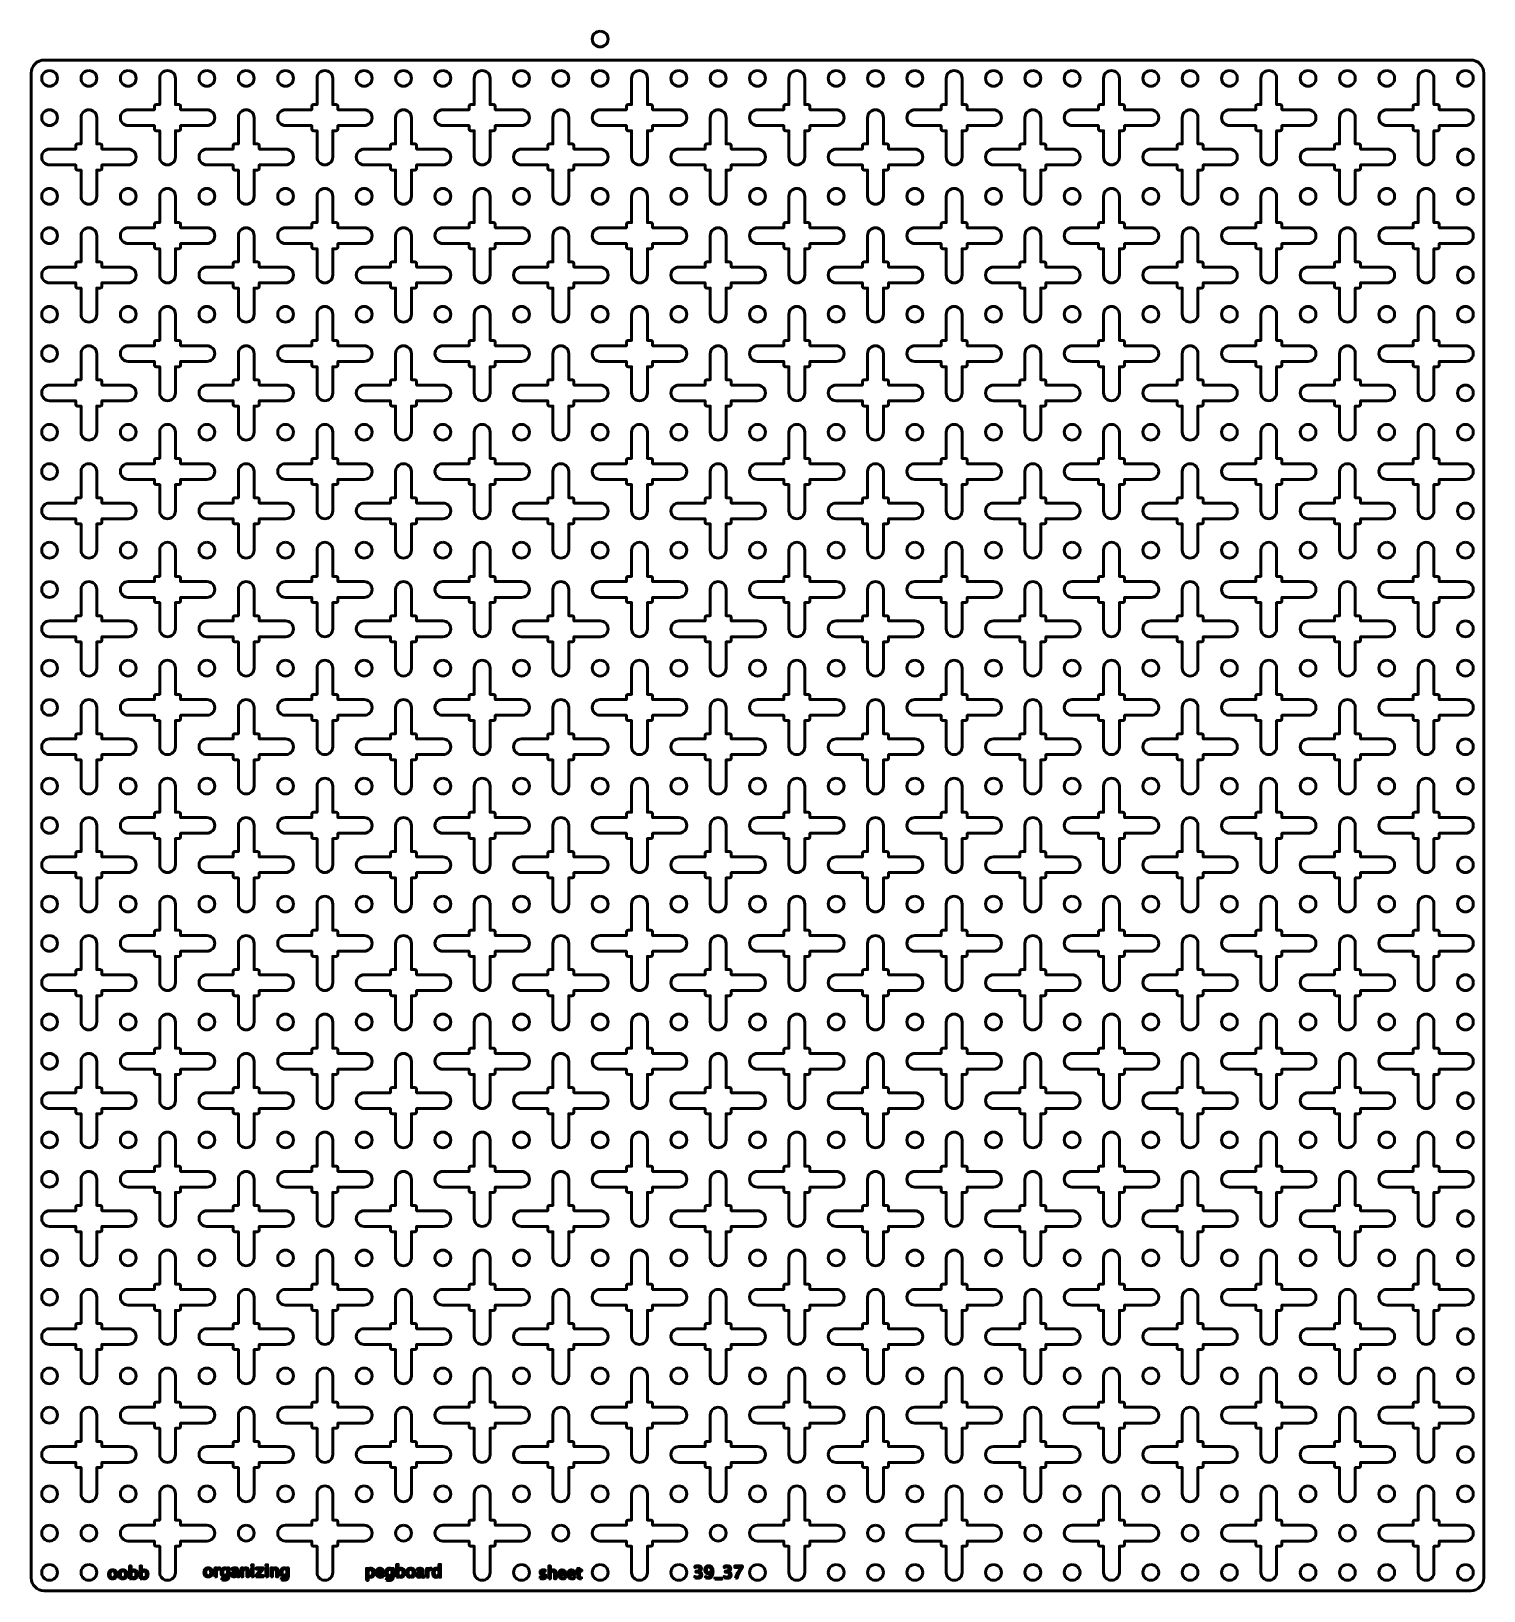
# Model space of a CAD drawing. Header units: centimetres. Extents: x -27.7 to 27.7, y -29.8 to 29.8.
import ezdxf

# ---------------------------------------------------------------- set-up
doc = ezdxf.new("R2010")
doc.units = ezdxf.units.CM
doc.header["$MEASUREMENT"] = 0
doc.layers.add('Layer 1', color=7, linetype='Continuous')

msp = doc.modelspace()

# ---------------------------------------------------------------- linework, layer by layer
at = {"layer": 'Layer 1', "lineweight": 53}
for centre in [(-5.99999, 29.44999), (-26.99999, 27.94999), (-25.49999, 27.94999), (-23.99999, 27.94999), (-20.99999, 27.94999), (-19.49999, 27.94999), (-17.99999, 27.94999), (-14.99999, 27.94999), (-13.49999, 27.94999), (-11.99999, 27.94999), (-8.99999, 27.94999), (-7.49999, 27.94999), (-5.99999, 27.94999), (-2.99999, 27.94999), (-1.49999, 27.94999), (0.00001, 27.94999), (3.00001, 27.94999), (4.50001, 27.94999), (6.00001, 27.94999), (9.00001, 27.94999), (10.50001, 27.94999), (12.00001, 27.94999), (15.00001, 27.94999), (16.50001, 27.94999), (18.00001, 27.94999), (21.00001, 27.94999), (22.50001, 27.94999), (24.00001, 27.94999), (27.00001, 27.94999), (-26.99999, 26.44999), (27.00001, 24.94999), (-26.99999, 23.44999), (-23.99999, 23.44999), (-20.99999, 23.44999), (-17.99999, 23.44999), (-14.99999, 23.44999), (-11.99999, 23.44999), (-8.99999, 23.44999), (-5.99999, 23.44999), (-2.99999, 23.44999), (0.00001, 23.44999), (3.00001, 23.44999), (6.00001, 23.44999), (9.00001, 23.44999), (12.00001, 23.44999), (15.00001, 23.44999), (18.00001, 23.44999), (21.00001, 23.44999), (24.00001, 23.44999), (27.00001, 23.44999), (-26.99999, 21.94999), (27.00001, 20.44999), (-26.99999, 18.94999), (-23.99999, 18.94999), (-20.99999, 18.94999), (-17.99999, 18.94999), (-14.99999, 18.94999), (-11.99999, 18.94999), (-8.99999, 18.94999), (-5.99999, 18.94999), (-2.99999, 18.94999), (0.00001, 18.94999), (3.00001, 18.94999), (6.00001, 18.94999), (9.00001, 18.94999), (12.00001, 18.94999), (15.00001, 18.94999), (18.00001, 18.94999), (21.00001, 18.94999), (24.00001, 18.94999), (27.00001, 18.94999), (-26.99999, 17.44999), (27.00001, 15.94999), (-26.99999, 14.44999), (-23.99999, 14.44999), (-20.99999, 14.44999), (-17.99999, 14.44999), (-14.99999, 14.44999), (-11.99999, 14.44999), (-8.99999, 14.44999), (-5.99999, 14.44999), (-2.99999, 14.44999), (0.00001, 14.44999), (3.00001, 14.44999), (6.00001, 14.44999), (9.00001, 14.44999), (12.00001, 14.44999), (15.00001, 14.44999), (18.00001, 14.44999), (21.00001, 14.44999), (24.00001, 14.44999), (27.00001, 14.44999), (-26.99999, 12.94999), (27.00001, 11.44999), (-26.99999, 9.94999), (-23.99999, 9.94999), (-20.99999, 9.94999), (-17.99999, 9.94999), (-14.99999, 9.94999), (-11.99999, 9.94999), (-8.99999, 9.94999), (-5.99999, 9.94999), (-2.99999, 9.94999), (0.00001, 9.94999), (3.00001, 9.94999), (6.00001, 9.94999), (9.00001, 9.94999), (12.00001, 9.94999), (15.00001, 9.94999), (18.00001, 9.94999), (21.00001, 9.94999), (24.00001, 9.94999), (27.00001, 9.94999), (-26.99999, 8.44999), (27.00001, 6.94999), (-26.99999, 5.44999), (-23.99999, 5.44999), (-20.99999, 5.44999), (-17.99999, 5.44999), (-14.99999, 5.44999), (-11.99999, 5.44999), (-8.99999, 5.44999), (-5.99999, 5.44999), (-2.99999, 5.44999), (0.00001, 5.44999), (3.00001, 5.44999), (6.00001, 5.44999), (9.00001, 5.44999), (12.00001, 5.44999), (15.00001, 5.44999), (18.00001, 5.44999), (21.00001, 5.44999), (24.00001, 5.44999), (27.00001, 5.44999), (-26.99999, 3.94999), (27.00001, 2.44999), (-26.99999, 0.94999), (-23.99999, 0.94999), (-20.99999, 0.94999), (-17.99999, 0.94999), (-14.99999, 0.94999), (-11.99999, 0.94999), (-8.99999, 0.94999), (-5.99999, 0.94999), (-2.99999, 0.94999), (0.00001, 0.94999), (3.00001, 0.94999), (6.00001, 0.94999), (9.00001, 0.94999), (12.00001, 0.94999), (15.00001, 0.94999), (18.00001, 0.94999), (21.00001, 0.94999), (24.00001, 0.94999), (27.00001, 0.94999), (-26.99999, -0.55001), (27.00001, -2.05001), (-26.99999, -3.55001), (-23.99999, -3.55001), (-20.99999, -3.55001), (-17.99999, -3.55001), (-14.99999, -3.55001), (-11.99999, -3.55001), (-8.99999, -3.55001), (-5.99999, -3.55001), (-2.99999, -3.55001), (0.00001, -3.55001), (3.00001, -3.55001), (6.00001, -3.55001), (9.00001, -3.55001), (12.00001, -3.55001), (15.00001, -3.55001), (18.00001, -3.55001), (21.00001, -3.55001), (24.00001, -3.55001), (27.00001, -3.55001), (-26.99999, -5.05001), (27.00001, -6.55001), (-26.99999, -8.05001), (-23.99999, -8.05001), (-20.99999, -8.05001), (-17.99999, -8.05001), (-14.99999, -8.05001), (-11.99999, -8.05001), (-8.99999, -8.05001), (-5.99999, -8.05001), (-2.99999, -8.05001), (0.00001, -8.05001), (3.00001, -8.05001), (6.00001, -8.05001), (9.00001, -8.05001), (12.00001, -8.05001), (15.00001, -8.05001), (18.00001, -8.05001), (21.00001, -8.05001), (24.00001, -8.05001), (27.00001, -8.05001), (-26.99999, -9.55001), (27.00001, -11.05001), (-26.99999, -12.55001), (-23.99999, -12.55001), (-20.99999, -12.55001), (-17.99999, -12.55001), (-14.99999, -12.55001), (-11.99999, -12.55001), (-8.99999, -12.55001), (-5.99999, -12.55001), (-2.99999, -12.55001), (0.00001, -12.55001), (3.00001, -12.55001), (6.00001, -12.55001), (9.00001, -12.55001), (12.00001, -12.55001), (15.00001, -12.55001), (18.00001, -12.55001), (21.00001, -12.55001), (24.00001, -12.55001), (27.00001, -12.55001), (-26.99999, -14.05001), (27.00001, -15.55001), (-26.99999, -17.05001), (-23.99999, -17.05001), (-20.99999, -17.05001), (-17.99999, -17.05001), (-14.99999, -17.05001), (-11.99999, -17.05001), (-8.99999, -17.05001), (-5.99999, -17.05001), (-2.99999, -17.05001), (0.00001, -17.05001), (3.00001, -17.05001), (6.00001, -17.05001), (9.00001, -17.05001), (12.00001, -17.05001), (15.00001, -17.05001), (18.00001, -17.05001), (21.00001, -17.05001), (24.00001, -17.05001), (27.00001, -17.05001), (-26.99999, -18.55001), (27.00001, -20.05001), (-26.99999, -21.55001), (-23.99999, -21.55001), (-20.99999, -21.55001), (-17.99999, -21.55001), (-14.99999, -21.55001), (-11.99999, -21.55001), (-8.99999, -21.55001), (-5.99999, -21.55001), (-2.99999, -21.55001), (0.00001, -21.55001), (3.00001, -21.55001), (6.00001, -21.55001), (9.00001, -21.55001), (12.00001, -21.55001), (15.00001, -21.55001), (18.00001, -21.55001), (21.00001, -21.55001), (24.00001, -21.55001), (27.00001, -21.55001), (-26.99999, -23.05001), (27.00001, -24.55001), (-26.99999, -26.05001), (-23.99999, -26.05001), (-20.99999, -26.05001), (-17.99999, -26.05001), (-14.99999, -26.05001), (-11.99999, -26.05001), (-8.99999, -26.05001), (-5.99999, -26.05001), (-2.99999, -26.05001), (0.00001, -26.05001), (3.00001, -26.05001), (6.00001, -26.05001), (9.00001, -26.05001), (12.00001, -26.05001), (15.00001, -26.05001), (18.00001, -26.05001), (21.00001, -26.05001), (24.00001, -26.05001), (27.00001, -26.05001), (-26.99999, -27.55001), (-25.49999, -27.55001), (-19.49999, -27.55001), (-13.49999, -27.55001), (-7.49999, -27.55001), (-1.49999, -27.55001), (4.50001, -27.55001), (10.50001, -27.55001), (16.50001, -27.55001), (22.50001, -27.55001), (-26.99999, -29.05001), (-25.49999, -29.05001), (-8.99999, -29.05001), (-5.99999, -29.05001), (-2.99999, -29.05001), (0.00001, -29.05001), (3.00001, -29.05001), (4.50001, -29.05001), (6.00001, -29.05001), (9.00001, -29.05001), (10.50001, -29.05001), (12.00001, -29.05001), (15.00001, -29.05001), (16.50001, -29.05001), (18.00001, -29.05001), (21.00001, -29.05001), (22.50001, -29.05001), (24.00001, -29.05001), (27.00001, -29.05001)]:
    msp.add_ellipse(centre, major_axis=(0, 0.30001), ratio=1, dxfattribs=at)
for points, knots in [([(-27.7, -29.25), (-27.7, -29.25), (-27.7, 28.15), (-27.7, 28.15), (-27.7, 28.15), (-27.7, 28.42614), (-27.47614, 28.65), (-27.2, 28.65), (-27.2, 28.65), (-27.2, 28.65), (27.2, 28.65), (27.2, 28.65), (27.2, 28.65), (27.47614, 28.65), (27.7, 28.42614), (27.7, 28.15), (27.7, 28.15), (27.7, 28.15), (27.7, -29.25), (27.7, -29.25), (27.7, -29.25), (27.7, -29.52614), (27.47614, -29.75), (27.2, -29.75), (27.2, -29.75), (27.2, -29.75), (-27.2, -29.75), (-27.2, -29.75), (-27.2, -29.75), (-27.47614, -29.75), (-27.7, -29.52614), (-27.7, -29.25)], [0, 0, 0, 0, 0.11111111, 0.11111111, 0.11111111, 0.11111111, 0.22222222, 0.22222222, 0.22222222, 0.22222222, 0.33333333, 0.33333333, 0.33333333, 0.33333333, 0.44444444, 0.44444444, 0.44444444, 0.44444444, 0.55555556, 0.55555556, 0.55555556, 0.55555556, 0.66666667, 0.66666667, 0.66666667, 0.66666667, 0.77777778, 0.77777778, 0.77777778, 0.77777778, 1, 1, 1, 1]), ([(-22.8, 24.95), (-22.8, 24.95), (-22.8, 25.95002), (-22.8, 25.95002), (-22.8, 25.95002), (-22.8, 25.95002), (-22.9375, 25.95002), (-22.9375, 25.95002), (-22.9375, 25.95002), (-22.97202, 25.95002), (-23, 25.97801), (-23, 26.01252), (-23, 26.01252), (-23, 26.01252), (-23, 26.15), (-23, 26.15), (-23, 26.15), (-23, 26.15), (-24, 26.15), (-24, 26.15), (-24, 26.15), (-24.16569, 26.15), (-24.3, 26.28431), (-24.3, 26.45), (-24.3, 26.45), (-24.3, 26.61569), (-24.16569, 26.75), (-24, 26.75), (-24, 26.75), (-24, 26.75), (-23, 26.75), (-23, 26.75), (-23, 26.75), (-23, 26.75), (-23, 26.88748), (-23, 26.88748), (-23, 26.88748), (-23, 26.92199), (-22.97202, 26.94998), (-22.9375, 26.94998), (-22.9375, 26.94998), (-22.9375, 26.94998), (-22.8, 26.94998), (-22.8, 26.94998), (-22.8, 26.94998), (-22.8, 26.94998), (-22.8, 27.95), (-22.8, 27.95), (-22.8, 27.95), (-22.8, 28.11569), (-22.66569, 28.25), (-22.5, 28.25), (-22.5, 28.25), (-22.33431, 28.25), (-22.2, 28.11569), (-22.2, 27.95), (-22.2, 27.95), (-22.2, 27.95), (-22.2, 26.94998), (-22.2, 26.94998), (-22.2, 26.94998), (-22.2, 26.94998), (-22.0625, 26.94998), (-22.0625, 26.94998), (-22.0625, 26.94998), (-22.02798, 26.94998), (-22, 26.92199), (-22, 26.88748), (-22, 26.88748), (-22, 26.88748), (-22, 26.75), (-22, 26.75), (-22, 26.75), (-22, 26.75), (-21, 26.75), (-21, 26.75), (-21, 26.75), (-20.83431, 26.75), (-20.7, 26.61569), (-20.7, 26.45), (-20.7, 26.45), (-20.7, 26.28431), (-20.83431, 26.15), (-21, 26.15), (-21, 26.15), (-21, 26.15), (-22, 26.15), (-22, 26.15), (-22, 26.15), (-22, 26.15), (-22, 26.01252), (-22, 26.01252), (-22, 26.01252), (-22, 25.97801), (-22.02798, 25.95002), (-22.0625, 25.95002), (-22.0625, 25.95002), (-22.0625, 25.95002), (-22.2, 25.95002), (-22.2, 25.95002), (-22.2, 25.95002), (-22.2, 25.95002), (-22.2, 24.95), (-22.2, 24.95), (-22.2, 24.95), (-22.2, 24.78431), (-22.33431, 24.65), (-22.5, 24.65), (-22.5, 24.65), (-22.66569, 24.65), (-22.8, 24.78431), (-22.8, 24.95)], [0, 0, 0, 0, 0.03448276, 0.03448276, 0.03448276, 0.03448276, 0.06896552, 0.06896552, 0.06896552, 0.06896552, 0.10344828, 0.10344828, 0.10344828, 0.10344828, 0.13793103, 0.13793103, 0.13793103, 0.13793103, 0.17241379, 0.17241379, 0.17241379, 0.17241379, 0.20689655, 0.20689655, 0.20689655, 0.20689655, 0.24137931, 0.24137931, 0.24137931, 0.24137931, 0.27586207, 0.27586207, 0.27586207, 0.27586207, 0.31034483, 0.31034483, 0.31034483, 0.31034483, 0.34482759, 0.34482759, 0.34482759, 0.34482759, 0.37931034, 0.37931034, 0.37931034, 0.37931034, 0.4137931, 0.4137931, 0.4137931, 0.4137931, 0.44827586, 0.44827586, 0.44827586, 0.44827586, 0.48275862, 0.48275862, 0.48275862, 0.48275862, 0.51724138, 0.51724138, 0.51724138, 0.51724138, 0.55172414, 0.55172414, 0.55172414, 0.55172414, 0.5862069, 0.5862069, 0.5862069, 0.5862069, 0.62068966, 0.62068966, 0.62068966, 0.62068966, 0.65517241, 0.65517241, 0.65517241, 0.65517241, 0.68965517, 0.68965517, 0.68965517, 0.68965517, 0.72413793, 0.72413793, 0.72413793, 0.72413793, 0.75862069, 0.75862069, 0.75862069, 0.75862069, 0.79310345, 0.79310345, 0.79310345, 0.79310345, 0.82758621, 0.82758621, 0.82758621, 0.82758621, 0.86206897, 0.86206897, 0.86206897, 0.86206897, 0.89655172, 0.89655172, 0.89655172, 0.89655172, 0.93103448, 0.93103448, 0.93103448, 0.93103448, 1, 1, 1, 1]), ([(-16.8, 24.95), (-16.8, 24.95), (-16.8, 25.95002), (-16.8, 25.95002), (-16.8, 25.95002), (-16.8, 25.95002), (-16.9375, 25.95002), (-16.9375, 25.95002), (-16.9375, 25.95002), (-16.97202, 25.95002), (-17, 25.97801), (-17, 26.01252), (-17, 26.01252), (-17, 26.01252), (-17, 26.15), (-17, 26.15), (-17, 26.15), (-17, 26.15), (-18, 26.15), (-18, 26.15), (-18, 26.15), (-18.16569, 26.15), (-18.3, 26.28431), (-18.3, 26.45), (-18.3, 26.45), (-18.3, 26.61569), (-18.16569, 26.75), (-18, 26.75), (-18, 26.75), (-18, 26.75), (-17, 26.75), (-17, 26.75), (-17, 26.75), (-17, 26.75), (-17, 26.88748), (-17, 26.88748), (-17, 26.88748), (-17, 26.92199), (-16.97202, 26.94998), (-16.9375, 26.94998), (-16.9375, 26.94998), (-16.9375, 26.94998), (-16.8, 26.94998), (-16.8, 26.94998), (-16.8, 26.94998), (-16.8, 26.94998), (-16.8, 27.95), (-16.8, 27.95), (-16.8, 27.95), (-16.8, 28.11569), (-16.66569, 28.25), (-16.5, 28.25), (-16.5, 28.25), (-16.33431, 28.25), (-16.2, 28.11569), (-16.2, 27.95), (-16.2, 27.95), (-16.2, 27.95), (-16.2, 26.94998), (-16.2, 26.94998), (-16.2, 26.94998), (-16.2, 26.94998), (-16.0625, 26.94998), (-16.0625, 26.94998), (-16.0625, 26.94998), (-16.02798, 26.94998), (-16, 26.92199), (-16, 26.88748), (-16, 26.88748), (-16, 26.88748), (-16, 26.75), (-16, 26.75), (-16, 26.75), (-16, 26.75), (-15, 26.75), (-15, 26.75), (-15, 26.75), (-14.83431, 26.75), (-14.7, 26.61569), (-14.7, 26.45), (-14.7, 26.45), (-14.7, 26.28431), (-14.83431, 26.15), (-15, 26.15), (-15, 26.15), (-15, 26.15), (-16, 26.15), (-16, 26.15), (-16, 26.15), (-16, 26.15), (-16, 26.01252), (-16, 26.01252), (-16, 26.01252), (-16, 25.97801), (-16.02798, 25.95002), (-16.0625, 25.95002), (-16.0625, 25.95002), (-16.0625, 25.95002), (-16.2, 25.95002), (-16.2, 25.95002), (-16.2, 25.95002), (-16.2, 25.95002), (-16.2, 24.95), (-16.2, 24.95), (-16.2, 24.95), (-16.2, 24.78431), (-16.33431, 24.65), (-16.5, 24.65), (-16.5, 24.65), (-16.66569, 24.65), (-16.8, 24.78431), (-16.8, 24.95)], [0, 0, 0, 0, 0.03448276, 0.03448276, 0.03448276, 0.03448276, 0.06896552, 0.06896552, 0.06896552, 0.06896552, 0.10344828, 0.10344828, 0.10344828, 0.10344828, 0.13793103, 0.13793103, 0.13793103, 0.13793103, 0.17241379, 0.17241379, 0.17241379, 0.17241379, 0.20689655, 0.20689655, 0.20689655, 0.20689655, 0.24137931, 0.24137931, 0.24137931, 0.24137931, 0.27586207, 0.27586207, 0.27586207, 0.27586207, 0.31034483, 0.31034483, 0.31034483, 0.31034483, 0.34482759, 0.34482759, 0.34482759, 0.34482759, 0.37931034, 0.37931034, 0.37931034, 0.37931034, 0.4137931, 0.4137931, 0.4137931, 0.4137931, 0.44827586, 0.44827586, 0.44827586, 0.44827586, 0.48275862, 0.48275862, 0.48275862, 0.48275862, 0.51724138, 0.51724138, 0.51724138, 0.51724138, 0.55172414, 0.55172414, 0.55172414, 0.55172414, 0.5862069, 0.5862069, 0.5862069, 0.5862069, 0.62068966, 0.62068966, 0.62068966, 0.62068966, 0.65517241, 0.65517241, 0.65517241, 0.65517241, 0.68965517, 0.68965517, 0.68965517, 0.68965517, 0.72413793, 0.72413793, 0.72413793, 0.72413793, 0.75862069, 0.75862069, 0.75862069, 0.75862069, 0.79310345, 0.79310345, 0.79310345, 0.79310345, 0.82758621, 0.82758621, 0.82758621, 0.82758621, 0.86206897, 0.86206897, 0.86206897, 0.86206897, 0.89655172, 0.89655172, 0.89655172, 0.89655172, 0.93103448, 0.93103448, 0.93103448, 0.93103448, 1, 1, 1, 1]), ([(-10.8, 24.95), (-10.8, 24.95), (-10.8, 25.95002), (-10.8, 25.95002), (-10.8, 25.95002), (-10.8, 25.95002), (-10.9375, 25.95002), (-10.9375, 25.95002), (-10.9375, 25.95002), (-10.97202, 25.95002), (-11, 25.97801), (-11, 26.01252), (-11, 26.01252), (-11, 26.01252), (-11, 26.15), (-11, 26.15), (-11, 26.15), (-11, 26.15), (-12, 26.15), (-12, 26.15), (-12, 26.15), (-12.16569, 26.15), (-12.3, 26.28431), (-12.3, 26.45), (-12.3, 26.45), (-12.3, 26.61569), (-12.16569, 26.75), (-12, 26.75), (-12, 26.75), (-12, 26.75), (-11, 26.75), (-11, 26.75), (-11, 26.75), (-11, 26.75), (-11, 26.88748), (-11, 26.88748), (-11, 26.88748), (-11, 26.92199), (-10.97202, 26.94998), (-10.9375, 26.94998), (-10.9375, 26.94998), (-10.9375, 26.94998), (-10.8, 26.94998), (-10.8, 26.94998), (-10.8, 26.94998), (-10.8, 26.94998), (-10.8, 27.95), (-10.8, 27.95), (-10.8, 27.95), (-10.8, 28.11569), (-10.66569, 28.25), (-10.5, 28.25), (-10.5, 28.25), (-10.33431, 28.25), (-10.2, 28.11569), (-10.2, 27.95), (-10.2, 27.95), (-10.2, 27.95), (-10.2, 26.94998), (-10.2, 26.94998), (-10.2, 26.94998), (-10.2, 26.94998), (-10.0625, 26.94998), (-10.0625, 26.94998), (-10.0625, 26.94998), (-10.02798, 26.94998), (-10, 26.92199), (-10, 26.88748), (-10, 26.88748), (-10, 26.88748), (-10, 26.75), (-10, 26.75), (-10, 26.75), (-10, 26.75), (-9, 26.75), (-9, 26.75), (-9, 26.75), (-8.83431, 26.75), (-8.7, 26.61569), (-8.7, 26.45), (-8.7, 26.45), (-8.7, 26.28431), (-8.83431, 26.15), (-9, 26.15), (-9, 26.15), (-9, 26.15), (-10, 26.15), (-10, 26.15), (-10, 26.15), (-10, 26.15), (-10, 26.01252), (-10, 26.01252), (-10, 26.01252), (-10, 25.97801), (-10.02798, 25.95002), (-10.0625, 25.95002), (-10.0625, 25.95002), (-10.0625, 25.95002), (-10.2, 25.95002), (-10.2, 25.95002), (-10.2, 25.95002), (-10.2, 25.95002), (-10.2, 24.95), (-10.2, 24.95), (-10.2, 24.95), (-10.2, 24.78431), (-10.33431, 24.65), (-10.5, 24.65), (-10.5, 24.65), (-10.66569, 24.65), (-10.8, 24.78431), (-10.8, 24.95)], [0, 0, 0, 0, 0.03448276, 0.03448276, 0.03448276, 0.03448276, 0.06896552, 0.06896552, 0.06896552, 0.06896552, 0.10344828, 0.10344828, 0.10344828, 0.10344828, 0.13793103, 0.13793103, 0.13793103, 0.13793103, 0.17241379, 0.17241379, 0.17241379, 0.17241379, 0.20689655, 0.20689655, 0.20689655, 0.20689655, 0.24137931, 0.24137931, 0.24137931, 0.24137931, 0.27586207, 0.27586207, 0.27586207, 0.27586207, 0.31034483, 0.31034483, 0.31034483, 0.31034483, 0.34482759, 0.34482759, 0.34482759, 0.34482759, 0.37931034, 0.37931034, 0.37931034, 0.37931034, 0.4137931, 0.4137931, 0.4137931, 0.4137931, 0.44827586, 0.44827586, 0.44827586, 0.44827586, 0.48275862, 0.48275862, 0.48275862, 0.48275862, 0.51724138, 0.51724138, 0.51724138, 0.51724138, 0.55172414, 0.55172414, 0.55172414, 0.55172414, 0.5862069, 0.5862069, 0.5862069, 0.5862069, 0.62068966, 0.62068966, 0.62068966, 0.62068966, 0.65517241, 0.65517241, 0.65517241, 0.65517241, 0.68965517, 0.68965517, 0.68965517, 0.68965517, 0.72413793, 0.72413793, 0.72413793, 0.72413793, 0.75862069, 0.75862069, 0.75862069, 0.75862069, 0.79310345, 0.79310345, 0.79310345, 0.79310345, 0.82758621, 0.82758621, 0.82758621, 0.82758621, 0.86206897, 0.86206897, 0.86206897, 0.86206897, 0.89655172, 0.89655172, 0.89655172, 0.89655172, 0.93103448, 0.93103448, 0.93103448, 0.93103448, 1, 1, 1, 1]), ([(-4.8, 24.95), (-4.8, 24.95), (-4.8, 25.95002), (-4.8, 25.95002), (-4.8, 25.95002), (-4.8, 25.95002), (-4.9375, 25.95002), (-4.9375, 25.95002), (-4.9375, 25.95002), (-4.97202, 25.95002), (-5, 25.97801), (-5, 26.01252), (-5, 26.01252), (-5, 26.01252), (-5, 26.15), (-5, 26.15), (-5, 26.15), (-5, 26.15), (-6, 26.15), (-6, 26.15), (-6, 26.15), (-6.16569, 26.15), (-6.3, 26.28431), (-6.3, 26.45), (-6.3, 26.45), (-6.3, 26.61569), (-6.16569, 26.75), (-6, 26.75), (-6, 26.75), (-6, 26.75), (-5, 26.75), (-5, 26.75), (-5, 26.75), (-5, 26.75), (-5, 26.88748), (-5, 26.88748), (-5, 26.88748), (-5, 26.92199), (-4.97202, 26.94998), (-4.9375, 26.94998), (-4.9375, 26.94998), (-4.9375, 26.94998), (-4.8, 26.94998), (-4.8, 26.94998), (-4.8, 26.94998), (-4.8, 26.94998), (-4.8, 27.95), (-4.8, 27.95), (-4.8, 27.95), (-4.8, 28.11569), (-4.66569, 28.25), (-4.5, 28.25), (-4.5, 28.25), (-4.33431, 28.25), (-4.2, 28.11569), (-4.2, 27.95), (-4.2, 27.95), (-4.2, 27.95), (-4.2, 26.94998), (-4.2, 26.94998), (-4.2, 26.94998), (-4.2, 26.94998), (-4.0625, 26.94998), (-4.0625, 26.94998), (-4.0625, 26.94998), (-4.02798, 26.94998), (-4, 26.92199), (-4, 26.88748), (-4, 26.88748), (-4, 26.88748), (-4, 26.75), (-4, 26.75), (-4, 26.75), (-4, 26.75), (-3, 26.75), (-3, 26.75), (-3, 26.75), (-2.83431, 26.75), (-2.7, 26.61569), (-2.7, 26.45), (-2.7, 26.45), (-2.7, 26.28431), (-2.83431, 26.15), (-3, 26.15), (-3, 26.15), (-3, 26.15), (-4, 26.15), (-4, 26.15), (-4, 26.15), (-4, 26.15), (-4, 26.01252), (-4, 26.01252), (-4, 26.01252), (-4, 25.97801), (-4.02798, 25.95002), (-4.0625, 25.95002), (-4.0625, 25.95002), (-4.0625, 25.95002), (-4.2, 25.95002), (-4.2, 25.95002), (-4.2, 25.95002), (-4.2, 25.95002), (-4.2, 24.95), (-4.2, 24.95), (-4.2, 24.95), (-4.2, 24.78431), (-4.33431, 24.65), (-4.5, 24.65), (-4.5, 24.65), (-4.66569, 24.65), (-4.8, 24.78431), (-4.8, 24.95)], [0, 0, 0, 0, 0.03448276, 0.03448276, 0.03448276, 0.03448276, 0.06896552, 0.06896552, 0.06896552, 0.06896552, 0.10344828, 0.10344828, 0.10344828, 0.10344828, 0.13793103, 0.13793103, 0.13793103, 0.13793103, 0.17241379, 0.17241379, 0.17241379, 0.17241379, 0.20689655, 0.20689655, 0.20689655, 0.20689655, 0.24137931, 0.24137931, 0.24137931, 0.24137931, 0.27586207, 0.27586207, 0.27586207, 0.27586207, 0.31034483, 0.31034483, 0.31034483, 0.31034483, 0.34482759, 0.34482759, 0.34482759, 0.34482759, 0.37931034, 0.37931034, 0.37931034, 0.37931034, 0.4137931, 0.4137931, 0.4137931, 0.4137931, 0.44827586, 0.44827586, 0.44827586, 0.44827586, 0.48275862, 0.48275862, 0.48275862, 0.48275862, 0.51724138, 0.51724138, 0.51724138, 0.51724138, 0.55172414, 0.55172414, 0.55172414, 0.55172414, 0.5862069, 0.5862069, 0.5862069, 0.5862069, 0.62068966, 0.62068966, 0.62068966, 0.62068966, 0.65517241, 0.65517241, 0.65517241, 0.65517241, 0.68965517, 0.68965517, 0.68965517, 0.68965517, 0.72413793, 0.72413793, 0.72413793, 0.72413793, 0.75862069, 0.75862069, 0.75862069, 0.75862069, 0.79310345, 0.79310345, 0.79310345, 0.79310345, 0.82758621, 0.82758621, 0.82758621, 0.82758621, 0.86206897, 0.86206897, 0.86206897, 0.86206897, 0.89655172, 0.89655172, 0.89655172, 0.89655172, 0.93103448, 0.93103448, 0.93103448, 0.93103448, 1, 1, 1, 1]), ([(1.2, 24.95), (1.2, 24.95), (1.2, 25.95002), (1.2, 25.95002), (1.2, 25.95002), (1.2, 25.95002), (1.0625, 25.95002), (1.0625, 25.95002), (1.0625, 25.95002), (1.02798, 25.95002), (1, 25.97801), (1, 26.01252), (1, 26.01252), (1, 26.01252), (1, 26.15), (1, 26.15), (1, 26.15), (1, 26.15), (0, 26.15), (0, 26.15), (0, 26.15), (-0.16569, 26.15), (-0.3, 26.28431), (-0.3, 26.45), (-0.3, 26.45), (-0.3, 26.61569), (-0.16569, 26.75), (0, 26.75), (0, 26.75), (0, 26.75), (1, 26.75), (1, 26.75), (1, 26.75), (1, 26.75), (1, 26.88748), (1, 26.88748), (1, 26.88748), (1, 26.92199), (1.02798, 26.94998), (1.0625, 26.94998), (1.0625, 26.94998), (1.0625, 26.94998), (1.2, 26.94998), (1.2, 26.94998), (1.2, 26.94998), (1.2, 26.94998), (1.2, 27.95), (1.2, 27.95), (1.2, 27.95), (1.2, 28.11569), (1.33431, 28.25), (1.5, 28.25), (1.5, 28.25), (1.66569, 28.25), (1.8, 28.11569), (1.8, 27.95), (1.8, 27.95), (1.8, 27.95), (1.8, 26.94998), (1.8, 26.94998), (1.8, 26.94998), (1.8, 26.94998), (1.9375, 26.94998), (1.9375, 26.94998), (1.9375, 26.94998), (1.97202, 26.94998), (2, 26.92199), (2, 26.88748), (2, 26.88748), (2, 26.88748), (2, 26.75), (2, 26.75), (2, 26.75), (2, 26.75), (3, 26.75), (3, 26.75), (3, 26.75), (3.16569, 26.75), (3.3, 26.61569), (3.3, 26.45), (3.3, 26.45), (3.3, 26.28431), (3.16569, 26.15), (3, 26.15), (3, 26.15), (3, 26.15), (2, 26.15), (2, 26.15), (2, 26.15), (2, 26.15), (2, 26.01252), (2, 26.01252), (2, 26.01252), (2, 25.97801), (1.97202, 25.95002), (1.9375, 25.95002), (1.9375, 25.95002), (1.9375, 25.95002), (1.8, 25.95002), (1.8, 25.95002), (1.8, 25.95002), (1.8, 25.95002), (1.8, 24.95), (1.8, 24.95), (1.8, 24.95), (1.8, 24.78431), (1.66569, 24.65), (1.5, 24.65), (1.5, 24.65), (1.33431, 24.65), (1.2, 24.78431), (1.2, 24.95)], [0, 0, 0, 0, 0.03448276, 0.03448276, 0.03448276, 0.03448276, 0.06896552, 0.06896552, 0.06896552, 0.06896552, 0.10344828, 0.10344828, 0.10344828, 0.10344828, 0.13793103, 0.13793103, 0.13793103, 0.13793103, 0.17241379, 0.17241379, 0.17241379, 0.17241379, 0.20689655, 0.20689655, 0.20689655, 0.20689655, 0.24137931, 0.24137931, 0.24137931, 0.24137931, 0.27586207, 0.27586207, 0.27586207, 0.27586207, 0.31034483, 0.31034483, 0.31034483, 0.31034483, 0.34482759, 0.34482759, 0.34482759, 0.34482759, 0.37931034, 0.37931034, 0.37931034, 0.37931034, 0.4137931, 0.4137931, 0.4137931, 0.4137931, 0.44827586, 0.44827586, 0.44827586, 0.44827586, 0.48275862, 0.48275862, 0.48275862, 0.48275862, 0.51724138, 0.51724138, 0.51724138, 0.51724138, 0.55172414, 0.55172414, 0.55172414, 0.55172414, 0.5862069, 0.5862069, 0.5862069, 0.5862069, 0.62068966, 0.62068966, 0.62068966, 0.62068966, 0.65517241, 0.65517241, 0.65517241, 0.65517241, 0.68965517, 0.68965517, 0.68965517, 0.68965517, 0.72413793, 0.72413793, 0.72413793, 0.72413793, 0.75862069, 0.75862069, 0.75862069, 0.75862069, 0.79310345, 0.79310345, 0.79310345, 0.79310345, 0.82758621, 0.82758621, 0.82758621, 0.82758621, 0.86206897, 0.86206897, 0.86206897, 0.86206897, 0.89655172, 0.89655172, 0.89655172, 0.89655172, 0.93103448, 0.93103448, 0.93103448, 0.93103448, 1, 1, 1, 1]), ([(7.2, 24.95), (7.2, 24.95), (7.2, 25.95002), (7.2, 25.95002), (7.2, 25.95002), (7.2, 25.95002), (7.0625, 25.95002), (7.0625, 25.95002), (7.0625, 25.95002), (7.02798, 25.95002), (7, 25.97801), (7, 26.01252), (7, 26.01252), (7, 26.01252), (7, 26.15), (7, 26.15), (7, 26.15), (7, 26.15), (6, 26.15), (6, 26.15), (6, 26.15), (5.83431, 26.15), (5.7, 26.28431), (5.7, 26.45), (5.7, 26.45), (5.7, 26.61569), (5.83431, 26.75), (6, 26.75), (6, 26.75), (6, 26.75), (7, 26.75), (7, 26.75), (7, 26.75), (7, 26.75), (7, 26.88748), (7, 26.88748), (7, 26.88748), (7, 26.92199), (7.02798, 26.94998), (7.0625, 26.94998), (7.0625, 26.94998), (7.0625, 26.94998), (7.2, 26.94998), (7.2, 26.94998), (7.2, 26.94998), (7.2, 26.94998), (7.2, 27.95), (7.2, 27.95), (7.2, 27.95), (7.2, 28.11569), (7.33431, 28.25), (7.5, 28.25), (7.5, 28.25), (7.66569, 28.25), (7.8, 28.11569), (7.8, 27.95), (7.8, 27.95), (7.8, 27.95), (7.8, 26.94998), (7.8, 26.94998), (7.8, 26.94998), (7.8, 26.94998), (7.9375, 26.94998), (7.9375, 26.94998), (7.9375, 26.94998), (7.97202, 26.94998), (8, 26.92199), (8, 26.88748), (8, 26.88748), (8, 26.88748), (8, 26.75), (8, 26.75), (8, 26.75), (8, 26.75), (9, 26.75), (9, 26.75), (9, 26.75), (9.16569, 26.75), (9.3, 26.61569), (9.3, 26.45), (9.3, 26.45), (9.3, 26.28431), (9.16569, 26.15), (9, 26.15), (9, 26.15), (9, 26.15), (8, 26.15), (8, 26.15), (8, 26.15), (8, 26.15), (8, 26.01252), (8, 26.01252), (8, 26.01252), (8, 25.97801), (7.97202, 25.95002), (7.9375, 25.95002), (7.9375, 25.95002), (7.9375, 25.95002), (7.8, 25.95002), (7.8, 25.95002), (7.8, 25.95002), (7.8, 25.95002), (7.8, 24.95), (7.8, 24.95), (7.8, 24.95), (7.8, 24.78431), (7.66569, 24.65), (7.5, 24.65), (7.5, 24.65), (7.33431, 24.65), (7.2, 24.78431), (7.2, 24.95)], [0, 0, 0, 0, 0.03448276, 0.03448276, 0.03448276, 0.03448276, 0.06896552, 0.06896552, 0.06896552, 0.06896552, 0.10344828, 0.10344828, 0.10344828, 0.10344828, 0.13793103, 0.13793103, 0.13793103, 0.13793103, 0.17241379, 0.17241379, 0.17241379, 0.17241379, 0.20689655, 0.20689655, 0.20689655, 0.20689655, 0.24137931, 0.24137931, 0.24137931, 0.24137931, 0.27586207, 0.27586207, 0.27586207, 0.27586207, 0.31034483, 0.31034483, 0.31034483, 0.31034483, 0.34482759, 0.34482759, 0.34482759, 0.34482759, 0.37931034, 0.37931034, 0.37931034, 0.37931034, 0.4137931, 0.4137931, 0.4137931, 0.4137931, 0.44827586, 0.44827586, 0.44827586, 0.44827586, 0.48275862, 0.48275862, 0.48275862, 0.48275862, 0.51724138, 0.51724138, 0.51724138, 0.51724138, 0.55172414, 0.55172414, 0.55172414, 0.55172414, 0.5862069, 0.5862069, 0.5862069, 0.5862069, 0.62068966, 0.62068966, 0.62068966, 0.62068966, 0.65517241, 0.65517241, 0.65517241, 0.65517241, 0.68965517, 0.68965517, 0.68965517, 0.68965517, 0.72413793, 0.72413793, 0.72413793, 0.72413793, 0.75862069, 0.75862069, 0.75862069, 0.75862069, 0.79310345, 0.79310345, 0.79310345, 0.79310345, 0.82758621, 0.82758621, 0.82758621, 0.82758621, 0.86206897, 0.86206897, 0.86206897, 0.86206897, 0.89655172, 0.89655172, 0.89655172, 0.89655172, 0.93103448, 0.93103448, 0.93103448, 0.93103448, 1, 1, 1, 1]), ([(13.2, 24.95), (13.2, 24.95), (13.2, 25.95002), (13.2, 25.95002), (13.2, 25.95002), (13.2, 25.95002), (13.0625, 25.95002), (13.0625, 25.95002), (13.0625, 25.95002), (13.02798, 25.95002), (13, 25.97801), (13, 26.01252), (13, 26.01252), (13, 26.01252), (13, 26.15), (13, 26.15), (13, 26.15), (13, 26.15), (12, 26.15), (12, 26.15), (12, 26.15), (11.83431, 26.15), (11.7, 26.28431), (11.7, 26.45), (11.7, 26.45), (11.7, 26.61569), (11.83431, 26.75), (12, 26.75), (12, 26.75), (12, 26.75), (13, 26.75), (13, 26.75), (13, 26.75), (13, 26.75), (13, 26.88748), (13, 26.88748), (13, 26.88748), (13, 26.92199), (13.02798, 26.94998), (13.0625, 26.94998), (13.0625, 26.94998), (13.0625, 26.94998), (13.2, 26.94998), (13.2, 26.94998), (13.2, 26.94998), (13.2, 26.94998), (13.2, 27.95), (13.2, 27.95), (13.2, 27.95), (13.2, 28.11569), (13.33431, 28.25), (13.5, 28.25), (13.5, 28.25), (13.66569, 28.25), (13.8, 28.11569), (13.8, 27.95), (13.8, 27.95), (13.8, 27.95), (13.8, 26.94998), (13.8, 26.94998), (13.8, 26.94998), (13.8, 26.94998), (13.9375, 26.94998), (13.9375, 26.94998), (13.9375, 26.94998), (13.97202, 26.94998), (14, 26.92199), (14, 26.88748), (14, 26.88748), (14, 26.88748), (14, 26.75), (14, 26.75), (14, 26.75), (14, 26.75), (15, 26.75), (15, 26.75), (15, 26.75), (15.16569, 26.75), (15.3, 26.61569), (15.3, 26.45), (15.3, 26.45), (15.3, 26.28431), (15.16569, 26.15), (15, 26.15), (15, 26.15), (15, 26.15), (14, 26.15), (14, 26.15), (14, 26.15), (14, 26.15), (14, 26.01252), (14, 26.01252), (14, 26.01252), (14, 25.97801), (13.97202, 25.95002), (13.9375, 25.95002), (13.9375, 25.95002), (13.9375, 25.95002), (13.8, 25.95002), (13.8, 25.95002), (13.8, 25.95002), (13.8, 25.95002), (13.8, 24.95), (13.8, 24.95), (13.8, 24.95), (13.8, 24.78431), (13.66569, 24.65), (13.5, 24.65), (13.5, 24.65), (13.33431, 24.65), (13.2, 24.78431), (13.2, 24.95)], [0, 0, 0, 0, 0.03448276, 0.03448276, 0.03448276, 0.03448276, 0.06896552, 0.06896552, 0.06896552, 0.06896552, 0.10344828, 0.10344828, 0.10344828, 0.10344828, 0.13793103, 0.13793103, 0.13793103, 0.13793103, 0.17241379, 0.17241379, 0.17241379, 0.17241379, 0.20689655, 0.20689655, 0.20689655, 0.20689655, 0.24137931, 0.24137931, 0.24137931, 0.24137931, 0.27586207, 0.27586207, 0.27586207, 0.27586207, 0.31034483, 0.31034483, 0.31034483, 0.31034483, 0.34482759, 0.34482759, 0.34482759, 0.34482759, 0.37931034, 0.37931034, 0.37931034, 0.37931034, 0.4137931, 0.4137931, 0.4137931, 0.4137931, 0.44827586, 0.44827586, 0.44827586, 0.44827586, 0.48275862, 0.48275862, 0.48275862, 0.48275862, 0.51724138, 0.51724138, 0.51724138, 0.51724138, 0.55172414, 0.55172414, 0.55172414, 0.55172414, 0.5862069, 0.5862069, 0.5862069, 0.5862069, 0.62068966, 0.62068966, 0.62068966, 0.62068966, 0.65517241, 0.65517241, 0.65517241, 0.65517241, 0.68965517, 0.68965517, 0.68965517, 0.68965517, 0.72413793, 0.72413793, 0.72413793, 0.72413793, 0.75862069, 0.75862069, 0.75862069, 0.75862069, 0.79310345, 0.79310345, 0.79310345, 0.79310345, 0.82758621, 0.82758621, 0.82758621, 0.82758621, 0.86206897, 0.86206897, 0.86206897, 0.86206897, 0.89655172, 0.89655172, 0.89655172, 0.89655172, 0.93103448, 0.93103448, 0.93103448, 0.93103448, 1, 1, 1, 1]), ([(19.2, 24.95), (19.2, 24.95), (19.2, 25.95002), (19.2, 25.95002), (19.2, 25.95002), (19.2, 25.95002), (19.0625, 25.95002), (19.0625, 25.95002), (19.0625, 25.95002), (19.02798, 25.95002), (19, 25.97801), (19, 26.01252), (19, 26.01252), (19, 26.01252), (19, 26.15), (19, 26.15), (19, 26.15), (19, 26.15), (18, 26.15), (18, 26.15), (18, 26.15), (17.83431, 26.15), (17.7, 26.28431), (17.7, 26.45), (17.7, 26.45), (17.7, 26.61569), (17.83431, 26.75), (18, 26.75), (18, 26.75), (18, 26.75), (19, 26.75), (19, 26.75), (19, 26.75), (19, 26.75), (19, 26.88748), (19, 26.88748), (19, 26.88748), (19, 26.92199), (19.02798, 26.94998), (19.0625, 26.94998), (19.0625, 26.94998), (19.0625, 26.94998), (19.2, 26.94998), (19.2, 26.94998), (19.2, 26.94998), (19.2, 26.94998), (19.2, 27.95), (19.2, 27.95), (19.2, 27.95), (19.2, 28.11569), (19.33431, 28.25), (19.5, 28.25), (19.5, 28.25), (19.66569, 28.25), (19.8, 28.11569), (19.8, 27.95), (19.8, 27.95), (19.8, 27.95), (19.8, 26.94998), (19.8, 26.94998), (19.8, 26.94998), (19.8, 26.94998), (19.9375, 26.94998), (19.9375, 26.94998), (19.9375, 26.94998), (19.97202, 26.94998), (20, 26.92199), (20, 26.88748), (20, 26.88748), (20, 26.88748), (20, 26.75), (20, 26.75), (20, 26.75), (20, 26.75), (21, 26.75), (21, 26.75), (21, 26.75), (21.16569, 26.75), (21.3, 26.61569), (21.3, 26.45), (21.3, 26.45), (21.3, 26.28431), (21.16569, 26.15), (21, 26.15), (21, 26.15), (21, 26.15), (20, 26.15), (20, 26.15), (20, 26.15), (20, 26.15), (20, 26.01252), (20, 26.01252), (20, 26.01252), (20, 25.97801), (19.97202, 25.95002), (19.9375, 25.95002), (19.9375, 25.95002), (19.9375, 25.95002), (19.8, 25.95002), (19.8, 25.95002), (19.8, 25.95002), (19.8, 25.95002), (19.8, 24.95), (19.8, 24.95), (19.8, 24.95), (19.8, 24.78431), (19.66569, 24.65), (19.5, 24.65), (19.5, 24.65), (19.33431, 24.65), (19.2, 24.78431), (19.2, 24.95)], [0, 0, 0, 0, 0.03448276, 0.03448276, 0.03448276, 0.03448276, 0.06896552, 0.06896552, 0.06896552, 0.06896552, 0.10344828, 0.10344828, 0.10344828, 0.10344828, 0.13793103, 0.13793103, 0.13793103, 0.13793103, 0.17241379, 0.17241379, 0.17241379, 0.17241379, 0.20689655, 0.20689655, 0.20689655, 0.20689655, 0.24137931, 0.24137931, 0.24137931, 0.24137931, 0.27586207, 0.27586207, 0.27586207, 0.27586207, 0.31034483, 0.31034483, 0.31034483, 0.31034483, 0.34482759, 0.34482759, 0.34482759, 0.34482759, 0.37931034, 0.37931034, 0.37931034, 0.37931034, 0.4137931, 0.4137931, 0.4137931, 0.4137931, 0.44827586, 0.44827586, 0.44827586, 0.44827586, 0.48275862, 0.48275862, 0.48275862, 0.48275862, 0.51724138, 0.51724138, 0.51724138, 0.51724138, 0.55172414, 0.55172414, 0.55172414, 0.55172414, 0.5862069, 0.5862069, 0.5862069, 0.5862069, 0.62068966, 0.62068966, 0.62068966, 0.62068966, 0.65517241, 0.65517241, 0.65517241, 0.65517241, 0.68965517, 0.68965517, 0.68965517, 0.68965517, 0.72413793, 0.72413793, 0.72413793, 0.72413793, 0.75862069, 0.75862069, 0.75862069, 0.75862069, 0.79310345, 0.79310345, 0.79310345, 0.79310345, 0.82758621, 0.82758621, 0.82758621, 0.82758621, 0.86206897, 0.86206897, 0.86206897, 0.86206897, 0.89655172, 0.89655172, 0.89655172, 0.89655172, 0.93103448, 0.93103448, 0.93103448, 0.93103448, 1, 1, 1, 1]), ([(25.2, 24.95), (25.2, 24.95), (25.2, 25.95002), (25.2, 25.95002), (25.2, 25.95002), (25.2, 25.95002), (25.0625, 25.95002), (25.0625, 25.95002), (25.0625, 25.95002), (25.02798, 25.95002), (25, 25.97801), (25, 26.01252), (25, 26.01252), (25, 26.01252), (25, 26.15), (25, 26.15), (25, 26.15), (25, 26.15), (24, 26.15), (24, 26.15), (24, 26.15), (23.83431, 26.15), (23.7, 26.28431), (23.7, 26.45), (23.7, 26.45), (23.7, 26.61569), (23.83431, 26.75), (24, 26.75), (24, 26.75), (24, 26.75), (25, 26.75), (25, 26.75), (25, 26.75), (25, 26.75), (25, 26.88748), (25, 26.88748), (25, 26.88748), (25, 26.92199), (25.02798, 26.94998), (25.0625, 26.94998), (25.0625, 26.94998), (25.0625, 26.94998), (25.2, 26.94998), (25.2, 26.94998), (25.2, 26.94998), (25.2, 26.94998), (25.2, 27.95), (25.2, 27.95), (25.2, 27.95), (25.2, 28.11569), (25.33431, 28.25), (25.5, 28.25), (25.5, 28.25), (25.66569, 28.25), (25.8, 28.11569), (25.8, 27.95), (25.8, 27.95), (25.8, 27.95), (25.8, 26.94998), (25.8, 26.94998), (25.8, 26.94998), (25.8, 26.94998), (25.9375, 26.94998), (25.9375, 26.94998), (25.9375, 26.94998), (25.97202, 26.94998), (26, 26.92199), (26, 26.88748), (26, 26.88748), (26, 26.88748), (26, 26.75), (26, 26.75), (26, 26.75), (26, 26.75), (27, 26.75), (27, 26.75), (27, 26.75), (27.16569, 26.75), (27.3, 26.61569), (27.3, 26.45), (27.3, 26.45), (27.3, 26.28431), (27.16569, 26.15), (27, 26.15), (27, 26.15), (27, 26.15), (26, 26.15), (26, 26.15), (26, 26.15), (26, 26.15), (26, 26.01252), (26, 26.01252), (26, 26.01252), (26, 25.97801), (25.97202, 25.95002), (25.9375, 25.95002), (25.9375, 25.95002), (25.9375, 25.95002), (25.8, 25.95002), (25.8, 25.95002), (25.8, 25.95002), (25.8, 25.95002), (25.8, 24.95), (25.8, 24.95), (25.8, 24.95), (25.8, 24.78431), (25.66569, 24.65), (25.5, 24.65), (25.5, 24.65), (25.33431, 24.65), (25.2, 24.78431), (25.2, 24.95)], [0, 0, 0, 0, 0.03448276, 0.03448276, 0.03448276, 0.03448276, 0.06896552, 0.06896552, 0.06896552, 0.06896552, 0.10344828, 0.10344828, 0.10344828, 0.10344828, 0.13793103, 0.13793103, 0.13793103, 0.13793103, 0.17241379, 0.17241379, 0.17241379, 0.17241379, 0.20689655, 0.20689655, 0.20689655, 0.20689655, 0.24137931, 0.24137931, 0.24137931, 0.24137931, 0.27586207, 0.27586207, 0.27586207, 0.27586207, 0.31034483, 0.31034483, 0.31034483, 0.31034483, 0.34482759, 0.34482759, 0.34482759, 0.34482759, 0.37931034, 0.37931034, 0.37931034, 0.37931034, 0.4137931, 0.4137931, 0.4137931, 0.4137931, 0.44827586, 0.44827586, 0.44827586, 0.44827586, 0.48275862, 0.48275862, 0.48275862, 0.48275862, 0.51724138, 0.51724138, 0.51724138, 0.51724138, 0.55172414, 0.55172414, 0.55172414, 0.55172414, 0.5862069, 0.5862069, 0.5862069, 0.5862069, 0.62068966, 0.62068966, 0.62068966, 0.62068966, 0.65517241, 0.65517241, 0.65517241, 0.65517241, 0.68965517, 0.68965517, 0.68965517, 0.68965517, 0.72413793, 0.72413793, 0.72413793, 0.72413793, 0.75862069, 0.75862069, 0.75862069, 0.75862069, 0.79310345, 0.79310345, 0.79310345, 0.79310345, 0.82758621, 0.82758621, 0.82758621, 0.82758621, 0.86206897, 0.86206897, 0.86206897, 0.86206897, 0.89655172, 0.89655172, 0.89655172, 0.89655172, 0.93103448, 0.93103448, 0.93103448, 0.93103448, 1, 1, 1, 1]), ([(-25.8, 23.45), (-25.8, 23.45), (-25.8, 24.45002), (-25.8, 24.45002), (-25.8, 24.45002), (-25.8, 24.45002), (-25.9375, 24.45002), (-25.9375, 24.45002), (-25.9375, 24.45002), (-25.97202, 24.45002), (-26, 24.47801), (-26, 24.51252), (-26, 24.51252), (-26, 24.51252), (-26, 24.65), (-26, 24.65), (-26, 24.65), (-26, 24.65), (-27, 24.65), (-27, 24.65), (-27, 24.65), (-27.16569, 24.65), (-27.3, 24.78431), (-27.3, 24.95), (-27.3, 24.95), (-27.3, 25.11569), (-27.16569, 25.25), (-27, 25.25), (-27, 25.25), (-27, 25.25), (-26, 25.25), (-26, 25.25), (-26, 25.25), (-26, 25.25), (-26, 25.38748), (-26, 25.38748), (-26, 25.38748), (-26, 25.42199), (-25.97202, 25.44998), (-25.9375, 25.44998), (-25.9375, 25.44998), (-25.9375, 25.44998), (-25.8, 25.44998), (-25.8, 25.44998), (-25.8, 25.44998), (-25.8, 25.44998), (-25.8, 26.45), (-25.8, 26.45), (-25.8, 26.45), (-25.8, 26.61569), (-25.66569, 26.75), (-25.5, 26.75), (-25.5, 26.75), (-25.33431, 26.75), (-25.2, 26.61569), (-25.2, 26.45), (-25.2, 26.45), (-25.2, 26.45), (-25.2, 25.44998), (-25.2, 25.44998), (-25.2, 25.44998), (-25.2, 25.44998), (-25.0625, 25.44998), (-25.0625, 25.44998), (-25.0625, 25.44998), (-25.02798, 25.44998), (-25, 25.42199), (-25, 25.38748), (-25, 25.38748), (-25, 25.38748), (-25, 25.25), (-25, 25.25), (-25, 25.25), (-25, 25.25), (-24, 25.25), (-24, 25.25), (-24, 25.25), (-23.83431, 25.25), (-23.7, 25.11569), (-23.7, 24.95), (-23.7, 24.95), (-23.7, 24.78431), (-23.83431, 24.65), (-24, 24.65), (-24, 24.65), (-24, 24.65), (-25, 24.65), (-25, 24.65), (-25, 24.65), (-25, 24.65), (-25, 24.51252), (-25, 24.51252), (-25, 24.51252), (-25, 24.47801), (-25.02798, 24.45002), (-25.0625, 24.45002), (-25.0625, 24.45002), (-25.0625, 24.45002), (-25.2, 24.45002), (-25.2, 24.45002), (-25.2, 24.45002), (-25.2, 24.45002), (-25.2, 23.45), (-25.2, 23.45), (-25.2, 23.45), (-25.2, 23.28431), (-25.33431, 23.15), (-25.5, 23.15), (-25.5, 23.15), (-25.66569, 23.15), (-25.8, 23.28431), (-25.8, 23.45)], [0, 0, 0, 0, 0.03448276, 0.03448276, 0.03448276, 0.03448276, 0.06896552, 0.06896552, 0.06896552, 0.06896552, 0.10344828, 0.10344828, 0.10344828, 0.10344828, 0.13793103, 0.13793103, 0.13793103, 0.13793103, 0.17241379, 0.17241379, 0.17241379, 0.17241379, 0.20689655, 0.20689655, 0.20689655, 0.20689655, 0.24137931, 0.24137931, 0.24137931, 0.24137931, 0.27586207, 0.27586207, 0.27586207, 0.27586207, 0.31034483, 0.31034483, 0.31034483, 0.31034483, 0.34482759, 0.34482759, 0.34482759, 0.34482759, 0.37931034, 0.37931034, 0.37931034, 0.37931034, 0.4137931, 0.4137931, 0.4137931, 0.4137931, 0.44827586, 0.44827586, 0.44827586, 0.44827586, 0.48275862, 0.48275862, 0.48275862, 0.48275862, 0.51724138, 0.51724138, 0.51724138, 0.51724138, 0.55172414, 0.55172414, 0.55172414, 0.55172414, 0.5862069, 0.5862069, 0.5862069, 0.5862069, 0.62068966, 0.62068966, 0.62068966, 0.62068966, 0.65517241, 0.65517241, 0.65517241, 0.65517241, 0.68965517, 0.68965517, 0.68965517, 0.68965517, 0.72413793, 0.72413793, 0.72413793, 0.72413793, 0.75862069, 0.75862069, 0.75862069, 0.75862069, 0.79310345, 0.79310345, 0.79310345, 0.79310345, 0.82758621, 0.82758621, 0.82758621, 0.82758621, 0.86206897, 0.86206897, 0.86206897, 0.86206897, 0.89655172, 0.89655172, 0.89655172, 0.89655172, 0.93103448, 0.93103448, 0.93103448, 0.93103448, 1, 1, 1, 1]), ([(-19.8, 23.45), (-19.8, 23.45), (-19.8, 24.45002), (-19.8, 24.45002), (-19.8, 24.45002), (-19.8, 24.45002), (-19.9375, 24.45002), (-19.9375, 24.45002), (-19.9375, 24.45002), (-19.97202, 24.45002), (-20, 24.47801), (-20, 24.51252), (-20, 24.51252), (-20, 24.51252), (-20, 24.65), (-20, 24.65), (-20, 24.65), (-20, 24.65), (-21, 24.65), (-21, 24.65), (-21, 24.65), (-21.16569, 24.65), (-21.3, 24.78431), (-21.3, 24.95), (-21.3, 24.95), (-21.3, 25.11569), (-21.16569, 25.25), (-21, 25.25), (-21, 25.25), (-21, 25.25), (-20, 25.25), (-20, 25.25), (-20, 25.25), (-20, 25.25), (-20, 25.38748), (-20, 25.38748), (-20, 25.38748), (-20, 25.42199), (-19.97202, 25.44998), (-19.9375, 25.44998), (-19.9375, 25.44998), (-19.9375, 25.44998), (-19.8, 25.44998), (-19.8, 25.44998), (-19.8, 25.44998), (-19.8, 25.44998), (-19.8, 26.45), (-19.8, 26.45), (-19.8, 26.45), (-19.8, 26.61569), (-19.66569, 26.75), (-19.5, 26.75), (-19.5, 26.75), (-19.33431, 26.75), (-19.2, 26.61569), (-19.2, 26.45), (-19.2, 26.45), (-19.2, 26.45), (-19.2, 25.44998), (-19.2, 25.44998), (-19.2, 25.44998), (-19.2, 25.44998), (-19.0625, 25.44998), (-19.0625, 25.44998), (-19.0625, 25.44998), (-19.02798, 25.44998), (-19, 25.42199), (-19, 25.38748), (-19, 25.38748), (-19, 25.38748), (-19, 25.25), (-19, 25.25), (-19, 25.25), (-19, 25.25), (-18, 25.25), (-18, 25.25), (-18, 25.25), (-17.83431, 25.25), (-17.7, 25.11569), (-17.7, 24.95), (-17.7, 24.95), (-17.7, 24.78431), (-17.83431, 24.65), (-18, 24.65), (-18, 24.65), (-18, 24.65), (-19, 24.65), (-19, 24.65), (-19, 24.65), (-19, 24.65), (-19, 24.51252), (-19, 24.51252), (-19, 24.51252), (-19, 24.47801), (-19.02798, 24.45002), (-19.0625, 24.45002), (-19.0625, 24.45002), (-19.0625, 24.45002), (-19.2, 24.45002), (-19.2, 24.45002), (-19.2, 24.45002), (-19.2, 24.45002), (-19.2, 23.45), (-19.2, 23.45), (-19.2, 23.45), (-19.2, 23.28431), (-19.33431, 23.15), (-19.5, 23.15), (-19.5, 23.15), (-19.66569, 23.15), (-19.8, 23.28431), (-19.8, 23.45)], [0, 0, 0, 0, 0.03448276, 0.03448276, 0.03448276, 0.03448276, 0.06896552, 0.06896552, 0.06896552, 0.06896552, 0.10344828, 0.10344828, 0.10344828, 0.10344828, 0.13793103, 0.13793103, 0.13793103, 0.13793103, 0.17241379, 0.17241379, 0.17241379, 0.17241379, 0.20689655, 0.20689655, 0.20689655, 0.20689655, 0.24137931, 0.24137931, 0.24137931, 0.24137931, 0.27586207, 0.27586207, 0.27586207, 0.27586207, 0.31034483, 0.31034483, 0.31034483, 0.31034483, 0.34482759, 0.34482759, 0.34482759, 0.34482759, 0.37931034, 0.37931034, 0.37931034, 0.37931034, 0.4137931, 0.4137931, 0.4137931, 0.4137931, 0.44827586, 0.44827586, 0.44827586, 0.44827586, 0.48275862, 0.48275862, 0.48275862, 0.48275862, 0.51724138, 0.51724138, 0.51724138, 0.51724138, 0.55172414, 0.55172414, 0.55172414, 0.55172414, 0.5862069, 0.5862069, 0.5862069, 0.5862069, 0.62068966, 0.62068966, 0.62068966, 0.62068966, 0.65517241, 0.65517241, 0.65517241, 0.65517241, 0.68965517, 0.68965517, 0.68965517, 0.68965517, 0.72413793, 0.72413793, 0.72413793, 0.72413793, 0.75862069, 0.75862069, 0.75862069, 0.75862069, 0.79310345, 0.79310345, 0.79310345, 0.79310345, 0.82758621, 0.82758621, 0.82758621, 0.82758621, 0.86206897, 0.86206897, 0.86206897, 0.86206897, 0.89655172, 0.89655172, 0.89655172, 0.89655172, 0.93103448, 0.93103448, 0.93103448, 0.93103448, 1, 1, 1, 1]), ([(-13.8, 23.45), (-13.8, 23.45), (-13.8, 24.45002), (-13.8, 24.45002), (-13.8, 24.45002), (-13.8, 24.45002), (-13.9375, 24.45002), (-13.9375, 24.45002), (-13.9375, 24.45002), (-13.97202, 24.45002), (-14, 24.47801), (-14, 24.51252), (-14, 24.51252), (-14, 24.51252), (-14, 24.65), (-14, 24.65), (-14, 24.65), (-14, 24.65), (-15, 24.65), (-15, 24.65), (-15, 24.65), (-15.16569, 24.65), (-15.3, 24.78431), (-15.3, 24.95), (-15.3, 24.95), (-15.3, 25.11569), (-15.16569, 25.25), (-15, 25.25), (-15, 25.25), (-15, 25.25), (-14, 25.25), (-14, 25.25), (-14, 25.25), (-14, 25.25), (-14, 25.38748), (-14, 25.38748), (-14, 25.38748), (-14, 25.42199), (-13.97202, 25.44998), (-13.9375, 25.44998), (-13.9375, 25.44998), (-13.9375, 25.44998), (-13.8, 25.44998), (-13.8, 25.44998), (-13.8, 25.44998), (-13.8, 25.44998), (-13.8, 26.45), (-13.8, 26.45), (-13.8, 26.45), (-13.8, 26.61569), (-13.66569, 26.75), (-13.5, 26.75), (-13.5, 26.75), (-13.33431, 26.75), (-13.2, 26.61569), (-13.2, 26.45), (-13.2, 26.45), (-13.2, 26.45), (-13.2, 25.44998), (-13.2, 25.44998), (-13.2, 25.44998), (-13.2, 25.44998), (-13.0625, 25.44998), (-13.0625, 25.44998), (-13.0625, 25.44998), (-13.02798, 25.44998), (-13, 25.42199), (-13, 25.38748), (-13, 25.38748), (-13, 25.38748), (-13, 25.25), (-13, 25.25), (-13, 25.25), (-13, 25.25), (-12, 25.25), (-12, 25.25), (-12, 25.25), (-11.83431, 25.25), (-11.7, 25.11569), (-11.7, 24.95), (-11.7, 24.95), (-11.7, 24.78431), (-11.83431, 24.65), (-12, 24.65), (-12, 24.65), (-12, 24.65), (-13, 24.65), (-13, 24.65), (-13, 24.65), (-13, 24.65), (-13, 24.51252), (-13, 24.51252), (-13, 24.51252), (-13, 24.47801), (-13.02798, 24.45002), (-13.0625, 24.45002), (-13.0625, 24.45002), (-13.0625, 24.45002), (-13.2, 24.45002), (-13.2, 24.45002), (-13.2, 24.45002), (-13.2, 24.45002), (-13.2, 23.45), (-13.2, 23.45), (-13.2, 23.45), (-13.2, 23.28431), (-13.33431, 23.15), (-13.5, 23.15), (-13.5, 23.15), (-13.66569, 23.15), (-13.8, 23.28431), (-13.8, 23.45)], [0, 0, 0, 0, 0.03448276, 0.03448276, 0.03448276, 0.03448276, 0.06896552, 0.06896552, 0.06896552, 0.06896552, 0.10344828, 0.10344828, 0.10344828, 0.10344828, 0.13793103, 0.13793103, 0.13793103, 0.13793103, 0.17241379, 0.17241379, 0.17241379, 0.17241379, 0.20689655, 0.20689655, 0.20689655, 0.20689655, 0.24137931, 0.24137931, 0.24137931, 0.24137931, 0.27586207, 0.27586207, 0.27586207, 0.27586207, 0.31034483, 0.31034483, 0.31034483, 0.31034483, 0.34482759, 0.34482759, 0.34482759, 0.34482759, 0.37931034, 0.37931034, 0.37931034, 0.37931034, 0.4137931, 0.4137931, 0.4137931, 0.4137931, 0.44827586, 0.44827586, 0.44827586, 0.44827586, 0.48275862, 0.48275862, 0.48275862, 0.48275862, 0.51724138, 0.51724138, 0.51724138, 0.51724138, 0.55172414, 0.55172414, 0.55172414, 0.55172414, 0.5862069, 0.5862069, 0.5862069, 0.5862069, 0.62068966, 0.62068966, 0.62068966, 0.62068966, 0.65517241, 0.65517241, 0.65517241, 0.65517241, 0.68965517, 0.68965517, 0.68965517, 0.68965517, 0.72413793, 0.72413793, 0.72413793, 0.72413793, 0.75862069, 0.75862069, 0.75862069, 0.75862069, 0.79310345, 0.79310345, 0.79310345, 0.79310345, 0.82758621, 0.82758621, 0.82758621, 0.82758621, 0.86206897, 0.86206897, 0.86206897, 0.86206897, 0.89655172, 0.89655172, 0.89655172, 0.89655172, 0.93103448, 0.93103448, 0.93103448, 0.93103448, 1, 1, 1, 1]), ([(-7.8, 23.45), (-7.8, 23.45), (-7.8, 24.45002), (-7.8, 24.45002), (-7.8, 24.45002), (-7.8, 24.45002), (-7.9375, 24.45002), (-7.9375, 24.45002), (-7.9375, 24.45002), (-7.97202, 24.45002), (-8, 24.47801), (-8, 24.51252), (-8, 24.51252), (-8, 24.51252), (-8, 24.65), (-8, 24.65), (-8, 24.65), (-8, 24.65), (-9, 24.65), (-9, 24.65), (-9, 24.65), (-9.16569, 24.65), (-9.3, 24.78431), (-9.3, 24.95), (-9.3, 24.95), (-9.3, 25.11569), (-9.16569, 25.25), (-9, 25.25), (-9, 25.25), (-9, 25.25), (-8, 25.25), (-8, 25.25), (-8, 25.25), (-8, 25.25), (-8, 25.38748), (-8, 25.38748), (-8, 25.38748), (-8, 25.42199), (-7.97202, 25.44998), (-7.9375, 25.44998), (-7.9375, 25.44998), (-7.9375, 25.44998), (-7.8, 25.44998), (-7.8, 25.44998), (-7.8, 25.44998), (-7.8, 25.44998), (-7.8, 26.45), (-7.8, 26.45), (-7.8, 26.45), (-7.8, 26.61569), (-7.66569, 26.75), (-7.5, 26.75), (-7.5, 26.75), (-7.33431, 26.75), (-7.2, 26.61569), (-7.2, 26.45), (-7.2, 26.45), (-7.2, 26.45), (-7.2, 25.44998), (-7.2, 25.44998), (-7.2, 25.44998), (-7.2, 25.44998), (-7.0625, 25.44998), (-7.0625, 25.44998), (-7.0625, 25.44998), (-7.02798, 25.44998), (-7, 25.42199), (-7, 25.38748), (-7, 25.38748), (-7, 25.38748), (-7, 25.25), (-7, 25.25), (-7, 25.25), (-7, 25.25), (-6, 25.25), (-6, 25.25), (-6, 25.25), (-5.83431, 25.25), (-5.7, 25.11569), (-5.7, 24.95), (-5.7, 24.95), (-5.7, 24.78431), (-5.83431, 24.65), (-6, 24.65), (-6, 24.65), (-6, 24.65), (-7, 24.65), (-7, 24.65), (-7, 24.65), (-7, 24.65), (-7, 24.51252), (-7, 24.51252), (-7, 24.51252), (-7, 24.47801), (-7.02798, 24.45002), (-7.0625, 24.45002), (-7.0625, 24.45002), (-7.0625, 24.45002), (-7.2, 24.45002), (-7.2, 24.45002), (-7.2, 24.45002), (-7.2, 24.45002), (-7.2, 23.45), (-7.2, 23.45), (-7.2, 23.45), (-7.2, 23.28431), (-7.33431, 23.15), (-7.5, 23.15), (-7.5, 23.15), (-7.66569, 23.15), (-7.8, 23.28431), (-7.8, 23.45)], [0, 0, 0, 0, 0.03448276, 0.03448276, 0.03448276, 0.03448276, 0.06896552, 0.06896552, 0.06896552, 0.06896552, 0.10344828, 0.10344828, 0.10344828, 0.10344828, 0.13793103, 0.13793103, 0.13793103, 0.13793103, 0.17241379, 0.17241379, 0.17241379, 0.17241379, 0.20689655, 0.20689655, 0.20689655, 0.20689655, 0.24137931, 0.24137931, 0.24137931, 0.24137931, 0.27586207, 0.27586207, 0.27586207, 0.27586207, 0.31034483, 0.31034483, 0.31034483, 0.31034483, 0.34482759, 0.34482759, 0.34482759, 0.34482759, 0.37931034, 0.37931034, 0.37931034, 0.37931034, 0.4137931, 0.4137931, 0.4137931, 0.4137931, 0.44827586, 0.44827586, 0.44827586, 0.44827586, 0.48275862, 0.48275862, 0.48275862, 0.48275862, 0.51724138, 0.51724138, 0.51724138, 0.51724138, 0.55172414, 0.55172414, 0.55172414, 0.55172414, 0.5862069, 0.5862069, 0.5862069, 0.5862069, 0.62068966, 0.62068966, 0.62068966, 0.62068966, 0.65517241, 0.65517241, 0.65517241, 0.65517241, 0.68965517, 0.68965517, 0.68965517, 0.68965517, 0.72413793, 0.72413793, 0.72413793, 0.72413793, 0.75862069, 0.75862069, 0.75862069, 0.75862069, 0.79310345, 0.79310345, 0.79310345, 0.79310345, 0.82758621, 0.82758621, 0.82758621, 0.82758621, 0.86206897, 0.86206897, 0.86206897, 0.86206897, 0.89655172, 0.89655172, 0.89655172, 0.89655172, 0.93103448, 0.93103448, 0.93103448, 0.93103448, 1, 1, 1, 1]), ([(-1.8, 23.45), (-1.8, 23.45), (-1.8, 24.45002), (-1.8, 24.45002), (-1.8, 24.45002), (-1.8, 24.45002), (-1.9375, 24.45002), (-1.9375, 24.45002), (-1.9375, 24.45002), (-1.97202, 24.45002), (-2, 24.47801), (-2, 24.51252), (-2, 24.51252), (-2, 24.51252), (-2, 24.65), (-2, 24.65), (-2, 24.65), (-2, 24.65), (-3, 24.65), (-3, 24.65), (-3, 24.65), (-3.16569, 24.65), (-3.3, 24.78431), (-3.3, 24.95), (-3.3, 24.95), (-3.3, 25.11569), (-3.16569, 25.25), (-3, 25.25), (-3, 25.25), (-3, 25.25), (-2, 25.25), (-2, 25.25), (-2, 25.25), (-2, 25.25), (-2, 25.38748), (-2, 25.38748), (-2, 25.38748), (-2, 25.42199), (-1.97202, 25.44998), (-1.9375, 25.44998), (-1.9375, 25.44998), (-1.9375, 25.44998), (-1.8, 25.44998), (-1.8, 25.44998), (-1.8, 25.44998), (-1.8, 25.44998), (-1.8, 26.45), (-1.8, 26.45), (-1.8, 26.45), (-1.8, 26.61569), (-1.66569, 26.75), (-1.5, 26.75), (-1.5, 26.75), (-1.33431, 26.75), (-1.2, 26.61569), (-1.2, 26.45), (-1.2, 26.45), (-1.2, 26.45), (-1.2, 25.44998), (-1.2, 25.44998), (-1.2, 25.44998), (-1.2, 25.44998), (-1.0625, 25.44998), (-1.0625, 25.44998), (-1.0625, 25.44998), (-1.02798, 25.44998), (-1, 25.42199), (-1, 25.38748), (-1, 25.38748), (-1, 25.38748), (-1, 25.25), (-1, 25.25), (-1, 25.25), (-1, 25.25), (0, 25.25), (0, 25.25), (0, 25.25), (0.16569, 25.25), (0.3, 25.11569), (0.3, 24.95), (0.3, 24.95), (0.3, 24.78431), (0.16569, 24.65), (0, 24.65), (0, 24.65), (0, 24.65), (-1, 24.65), (-1, 24.65), (-1, 24.65), (-1, 24.65), (-1, 24.51252), (-1, 24.51252), (-1, 24.51252), (-1, 24.47801), (-1.02798, 24.45002), (-1.0625, 24.45002), (-1.0625, 24.45002), (-1.0625, 24.45002), (-1.2, 24.45002), (-1.2, 24.45002), (-1.2, 24.45002), (-1.2, 24.45002), (-1.2, 23.45), (-1.2, 23.45), (-1.2, 23.45), (-1.2, 23.28431), (-1.33431, 23.15), (-1.5, 23.15), (-1.5, 23.15), (-1.66569, 23.15), (-1.8, 23.28431), (-1.8, 23.45)], [0, 0, 0, 0, 0.03448276, 0.03448276, 0.03448276, 0.03448276, 0.06896552, 0.06896552, 0.06896552, 0.06896552, 0.10344828, 0.10344828, 0.10344828, 0.10344828, 0.13793103, 0.13793103, 0.13793103, 0.13793103, 0.17241379, 0.17241379, 0.17241379, 0.17241379, 0.20689655, 0.20689655, 0.20689655, 0.20689655, 0.24137931, 0.24137931, 0.24137931, 0.24137931, 0.27586207, 0.27586207, 0.27586207, 0.27586207, 0.31034483, 0.31034483, 0.31034483, 0.31034483, 0.34482759, 0.34482759, 0.34482759, 0.34482759, 0.37931034, 0.37931034, 0.37931034, 0.37931034, 0.4137931, 0.4137931, 0.4137931, 0.4137931, 0.44827586, 0.44827586, 0.44827586, 0.44827586, 0.48275862, 0.48275862, 0.48275862, 0.48275862, 0.51724138, 0.51724138, 0.51724138, 0.51724138, 0.55172414, 0.55172414, 0.55172414, 0.55172414, 0.5862069, 0.5862069, 0.5862069, 0.5862069, 0.62068966, 0.62068966, 0.62068966, 0.62068966, 0.65517241, 0.65517241, 0.65517241, 0.65517241, 0.68965517, 0.68965517, 0.68965517, 0.68965517, 0.72413793, 0.72413793, 0.72413793, 0.72413793, 0.75862069, 0.75862069, 0.75862069, 0.75862069, 0.79310345, 0.79310345, 0.79310345, 0.79310345, 0.82758621, 0.82758621, 0.82758621, 0.82758621, 0.86206897, 0.86206897, 0.86206897, 0.86206897, 0.89655172, 0.89655172, 0.89655172, 0.89655172, 0.93103448, 0.93103448, 0.93103448, 0.93103448, 1, 1, 1, 1]), ([(4.2, 23.45), (4.2, 23.45), (4.2, 24.45002), (4.2, 24.45002), (4.2, 24.45002), (4.2, 24.45002), (4.0625, 24.45002), (4.0625, 24.45002), (4.0625, 24.45002), (4.02798, 24.45002), (4, 24.47801), (4, 24.51252), (4, 24.51252), (4, 24.51252), (4, 24.65), (4, 24.65), (4, 24.65), (4, 24.65), (3, 24.65), (3, 24.65), (3, 24.65), (2.83431, 24.65), (2.7, 24.78431), (2.7, 24.95), (2.7, 24.95), (2.7, 25.11569), (2.83431, 25.25), (3, 25.25), (3, 25.25), (3, 25.25), (4, 25.25), (4, 25.25), (4, 25.25), (4, 25.25), (4, 25.38748), (4, 25.38748), (4, 25.38748), (4, 25.42199), (4.02798, 25.44998), (4.0625, 25.44998), (4.0625, 25.44998), (4.0625, 25.44998), (4.2, 25.44998), (4.2, 25.44998), (4.2, 25.44998), (4.2, 25.44998), (4.2, 26.45), (4.2, 26.45), (4.2, 26.45), (4.2, 26.61569), (4.33431, 26.75), (4.5, 26.75), (4.5, 26.75), (4.66569, 26.75), (4.8, 26.61569), (4.8, 26.45), (4.8, 26.45), (4.8, 26.45), (4.8, 25.44998), (4.8, 25.44998), (4.8, 25.44998), (4.8, 25.44998), (4.9375, 25.44998), (4.9375, 25.44998), (4.9375, 25.44998), (4.97202, 25.44998), (5, 25.42199), (5, 25.38748), (5, 25.38748), (5, 25.38748), (5, 25.25), (5, 25.25), (5, 25.25), (5, 25.25), (6, 25.25), (6, 25.25), (6, 25.25), (6.16569, 25.25), (6.3, 25.11569), (6.3, 24.95), (6.3, 24.95), (6.3, 24.78431), (6.16569, 24.65), (6, 24.65), (6, 24.65), (6, 24.65), (5, 24.65), (5, 24.65), (5, 24.65), (5, 24.65), (5, 24.51252), (5, 24.51252), (5, 24.51252), (5, 24.47801), (4.97202, 24.45002), (4.9375, 24.45002), (4.9375, 24.45002), (4.9375, 24.45002), (4.8, 24.45002), (4.8, 24.45002), (4.8, 24.45002), (4.8, 24.45002), (4.8, 23.45), (4.8, 23.45), (4.8, 23.45), (4.8, 23.28431), (4.66569, 23.15), (4.5, 23.15), (4.5, 23.15), (4.33431, 23.15), (4.2, 23.28431), (4.2, 23.45)], [0, 0, 0, 0, 0.03448276, 0.03448276, 0.03448276, 0.03448276, 0.06896552, 0.06896552, 0.06896552, 0.06896552, 0.10344828, 0.10344828, 0.10344828, 0.10344828, 0.13793103, 0.13793103, 0.13793103, 0.13793103, 0.17241379, 0.17241379, 0.17241379, 0.17241379, 0.20689655, 0.20689655, 0.20689655, 0.20689655, 0.24137931, 0.24137931, 0.24137931, 0.24137931, 0.27586207, 0.27586207, 0.27586207, 0.27586207, 0.31034483, 0.31034483, 0.31034483, 0.31034483, 0.34482759, 0.34482759, 0.34482759, 0.34482759, 0.37931034, 0.37931034, 0.37931034, 0.37931034, 0.4137931, 0.4137931, 0.4137931, 0.4137931, 0.44827586, 0.44827586, 0.44827586, 0.44827586, 0.48275862, 0.48275862, 0.48275862, 0.48275862, 0.51724138, 0.51724138, 0.51724138, 0.51724138, 0.55172414, 0.55172414, 0.55172414, 0.55172414, 0.5862069, 0.5862069, 0.5862069, 0.5862069, 0.62068966, 0.62068966, 0.62068966, 0.62068966, 0.65517241, 0.65517241, 0.65517241, 0.65517241, 0.68965517, 0.68965517, 0.68965517, 0.68965517, 0.72413793, 0.72413793, 0.72413793, 0.72413793, 0.75862069, 0.75862069, 0.75862069, 0.75862069, 0.79310345, 0.79310345, 0.79310345, 0.79310345, 0.82758621, 0.82758621, 0.82758621, 0.82758621, 0.86206897, 0.86206897, 0.86206897, 0.86206897, 0.89655172, 0.89655172, 0.89655172, 0.89655172, 0.93103448, 0.93103448, 0.93103448, 0.93103448, 1, 1, 1, 1]), ([(10.2, 23.45), (10.2, 23.45), (10.2, 24.45002), (10.2, 24.45002), (10.2, 24.45002), (10.2, 24.45002), (10.0625, 24.45002), (10.0625, 24.45002), (10.0625, 24.45002), (10.02798, 24.45002), (10, 24.47801), (10, 24.51252), (10, 24.51252), (10, 24.51252), (10, 24.65), (10, 24.65), (10, 24.65), (10, 24.65), (9, 24.65), (9, 24.65), (9, 24.65), (8.83431, 24.65), (8.7, 24.78431), (8.7, 24.95), (8.7, 24.95), (8.7, 25.11569), (8.83431, 25.25), (9, 25.25), (9, 25.25), (9, 25.25), (10, 25.25), (10, 25.25), (10, 25.25), (10, 25.25), (10, 25.38748), (10, 25.38748), (10, 25.38748), (10, 25.42199), (10.02798, 25.44998), (10.0625, 25.44998), (10.0625, 25.44998), (10.0625, 25.44998), (10.2, 25.44998), (10.2, 25.44998), (10.2, 25.44998), (10.2, 25.44998), (10.2, 26.45), (10.2, 26.45), (10.2, 26.45), (10.2, 26.61569), (10.33431, 26.75), (10.5, 26.75), (10.5, 26.75), (10.66569, 26.75), (10.8, 26.61569), (10.8, 26.45), (10.8, 26.45), (10.8, 26.45), (10.8, 25.44998), (10.8, 25.44998), (10.8, 25.44998), (10.8, 25.44998), (10.9375, 25.44998), (10.9375, 25.44998), (10.9375, 25.44998), (10.97202, 25.44998), (11, 25.42199), (11, 25.38748), (11, 25.38748), (11, 25.38748), (11, 25.25), (11, 25.25), (11, 25.25), (11, 25.25), (12, 25.25), (12, 25.25), (12, 25.25), (12.16569, 25.25), (12.3, 25.11569), (12.3, 24.95), (12.3, 24.95), (12.3, 24.78431), (12.16569, 24.65), (12, 24.65), (12, 24.65), (12, 24.65), (11, 24.65), (11, 24.65), (11, 24.65), (11, 24.65), (11, 24.51252), (11, 24.51252), (11, 24.51252), (11, 24.47801), (10.97202, 24.45002), (10.9375, 24.45002), (10.9375, 24.45002), (10.9375, 24.45002), (10.8, 24.45002), (10.8, 24.45002), (10.8, 24.45002), (10.8, 24.45002), (10.8, 23.45), (10.8, 23.45), (10.8, 23.45), (10.8, 23.28431), (10.66569, 23.15), (10.5, 23.15), (10.5, 23.15), (10.33431, 23.15), (10.2, 23.28431), (10.2, 23.45)], [0, 0, 0, 0, 0.03448276, 0.03448276, 0.03448276, 0.03448276, 0.06896552, 0.06896552, 0.06896552, 0.06896552, 0.10344828, 0.10344828, 0.10344828, 0.10344828, 0.13793103, 0.13793103, 0.13793103, 0.13793103, 0.17241379, 0.17241379, 0.17241379, 0.17241379, 0.20689655, 0.20689655, 0.20689655, 0.20689655, 0.24137931, 0.24137931, 0.24137931, 0.24137931, 0.27586207, 0.27586207, 0.27586207, 0.27586207, 0.31034483, 0.31034483, 0.31034483, 0.31034483, 0.34482759, 0.34482759, 0.34482759, 0.34482759, 0.37931034, 0.37931034, 0.37931034, 0.37931034, 0.4137931, 0.4137931, 0.4137931, 0.4137931, 0.44827586, 0.44827586, 0.44827586, 0.44827586, 0.48275862, 0.48275862, 0.48275862, 0.48275862, 0.51724138, 0.51724138, 0.51724138, 0.51724138, 0.55172414, 0.55172414, 0.55172414, 0.55172414, 0.5862069, 0.5862069, 0.5862069, 0.5862069, 0.62068966, 0.62068966, 0.62068966, 0.62068966, 0.65517241, 0.65517241, 0.65517241, 0.65517241, 0.68965517, 0.68965517, 0.68965517, 0.68965517, 0.72413793, 0.72413793, 0.72413793, 0.72413793, 0.75862069, 0.75862069, 0.75862069, 0.75862069, 0.79310345, 0.79310345, 0.79310345, 0.79310345, 0.82758621, 0.82758621, 0.82758621, 0.82758621, 0.86206897, 0.86206897, 0.86206897, 0.86206897, 0.89655172, 0.89655172, 0.89655172, 0.89655172, 0.93103448, 0.93103448, 0.93103448, 0.93103448, 1, 1, 1, 1]), ([(16.2, 23.45), (16.2, 23.45), (16.2, 24.45002), (16.2, 24.45002), (16.2, 24.45002), (16.2, 24.45002), (16.0625, 24.45002), (16.0625, 24.45002), (16.0625, 24.45002), (16.02798, 24.45002), (16, 24.47801), (16, 24.51252), (16, 24.51252), (16, 24.51252), (16, 24.65), (16, 24.65), (16, 24.65), (16, 24.65), (15, 24.65), (15, 24.65), (15, 24.65), (14.83431, 24.65), (14.7, 24.78431), (14.7, 24.95), (14.7, 24.95), (14.7, 25.11569), (14.83431, 25.25), (15, 25.25), (15, 25.25), (15, 25.25), (16, 25.25), (16, 25.25), (16, 25.25), (16, 25.25), (16, 25.38748), (16, 25.38748), (16, 25.38748), (16, 25.42199), (16.02798, 25.44998), (16.0625, 25.44998), (16.0625, 25.44998), (16.0625, 25.44998), (16.2, 25.44998), (16.2, 25.44998), (16.2, 25.44998), (16.2, 25.44998), (16.2, 26.45), (16.2, 26.45), (16.2, 26.45), (16.2, 26.61569), (16.33431, 26.75), (16.5, 26.75), (16.5, 26.75), (16.66569, 26.75), (16.8, 26.61569), (16.8, 26.45), (16.8, 26.45), (16.8, 26.45), (16.8, 25.44998), (16.8, 25.44998), (16.8, 25.44998), (16.8, 25.44998), (16.9375, 25.44998), (16.9375, 25.44998), (16.9375, 25.44998), (16.97202, 25.44998), (17, 25.42199), (17, 25.38748), (17, 25.38748), (17, 25.38748), (17, 25.25), (17, 25.25), (17, 25.25), (17, 25.25), (18, 25.25), (18, 25.25), (18, 25.25), (18.16569, 25.25), (18.3, 25.11569), (18.3, 24.95), (18.3, 24.95), (18.3, 24.78431), (18.16569, 24.65), (18, 24.65), (18, 24.65), (18, 24.65), (17, 24.65), (17, 24.65), (17, 24.65), (17, 24.65), (17, 24.51252), (17, 24.51252), (17, 24.51252), (17, 24.47801), (16.97202, 24.45002), (16.9375, 24.45002), (16.9375, 24.45002), (16.9375, 24.45002), (16.8, 24.45002), (16.8, 24.45002), (16.8, 24.45002), (16.8, 24.45002), (16.8, 23.45), (16.8, 23.45), (16.8, 23.45), (16.8, 23.28431), (16.66569, 23.15), (16.5, 23.15), (16.5, 23.15), (16.33431, 23.15), (16.2, 23.28431), (16.2, 23.45)], [0, 0, 0, 0, 0.03448276, 0.03448276, 0.03448276, 0.03448276, 0.06896552, 0.06896552, 0.06896552, 0.06896552, 0.10344828, 0.10344828, 0.10344828, 0.10344828, 0.13793103, 0.13793103, 0.13793103, 0.13793103, 0.17241379, 0.17241379, 0.17241379, 0.17241379, 0.20689655, 0.20689655, 0.20689655, 0.20689655, 0.24137931, 0.24137931, 0.24137931, 0.24137931, 0.27586207, 0.27586207, 0.27586207, 0.27586207, 0.31034483, 0.31034483, 0.31034483, 0.31034483, 0.34482759, 0.34482759, 0.34482759, 0.34482759, 0.37931034, 0.37931034, 0.37931034, 0.37931034, 0.4137931, 0.4137931, 0.4137931, 0.4137931, 0.44827586, 0.44827586, 0.44827586, 0.44827586, 0.48275862, 0.48275862, 0.48275862, 0.48275862, 0.51724138, 0.51724138, 0.51724138, 0.51724138, 0.55172414, 0.55172414, 0.55172414, 0.55172414, 0.5862069, 0.5862069, 0.5862069, 0.5862069, 0.62068966, 0.62068966, 0.62068966, 0.62068966, 0.65517241, 0.65517241, 0.65517241, 0.65517241, 0.68965517, 0.68965517, 0.68965517, 0.68965517, 0.72413793, 0.72413793, 0.72413793, 0.72413793, 0.75862069, 0.75862069, 0.75862069, 0.75862069, 0.79310345, 0.79310345, 0.79310345, 0.79310345, 0.82758621, 0.82758621, 0.82758621, 0.82758621, 0.86206897, 0.86206897, 0.86206897, 0.86206897, 0.89655172, 0.89655172, 0.89655172, 0.89655172, 0.93103448, 0.93103448, 0.93103448, 0.93103448, 1, 1, 1, 1]), ([(22.2, 23.45), (22.2, 23.45), (22.2, 24.45002), (22.2, 24.45002), (22.2, 24.45002), (22.2, 24.45002), (22.0625, 24.45002), (22.0625, 24.45002), (22.0625, 24.45002), (22.02798, 24.45002), (22, 24.47801), (22, 24.51252), (22, 24.51252), (22, 24.51252), (22, 24.65), (22, 24.65), (22, 24.65), (22, 24.65), (21, 24.65), (21, 24.65), (21, 24.65), (20.83431, 24.65), (20.7, 24.78431), (20.7, 24.95), (20.7, 24.95), (20.7, 25.11569), (20.83431, 25.25), (21, 25.25), (21, 25.25), (21, 25.25), (22, 25.25), (22, 25.25), (22, 25.25), (22, 25.25), (22, 25.38748), (22, 25.38748), (22, 25.38748), (22, 25.42199), (22.02798, 25.44998), (22.0625, 25.44998), (22.0625, 25.44998), (22.0625, 25.44998), (22.2, 25.44998), (22.2, 25.44998), (22.2, 25.44998), (22.2, 25.44998), (22.2, 26.45), (22.2, 26.45), (22.2, 26.45), (22.2, 26.61569), (22.33431, 26.75), (22.5, 26.75), (22.5, 26.75), (22.66569, 26.75), (22.8, 26.61569), (22.8, 26.45), (22.8, 26.45), (22.8, 26.45), (22.8, 25.44998), (22.8, 25.44998), (22.8, 25.44998), (22.8, 25.44998), (22.9375, 25.44998), (22.9375, 25.44998), (22.9375, 25.44998), (22.97202, 25.44998), (23, 25.42199), (23, 25.38748), (23, 25.38748), (23, 25.38748), (23, 25.25), (23, 25.25), (23, 25.25), (23, 25.25), (24, 25.25), (24, 25.25), (24, 25.25), (24.16569, 25.25), (24.3, 25.11569), (24.3, 24.95), (24.3, 24.95), (24.3, 24.78431), (24.16569, 24.65), (24, 24.65), (24, 24.65), (24, 24.65), (23, 24.65), (23, 24.65), (23, 24.65), (23, 24.65), (23, 24.51252), (23, 24.51252), (23, 24.51252), (23, 24.47801), (22.97202, 24.45002), (22.9375, 24.45002), (22.9375, 24.45002), (22.9375, 24.45002), (22.8, 24.45002), (22.8, 24.45002), (22.8, 24.45002), (22.8, 24.45002), (22.8, 23.45), (22.8, 23.45), (22.8, 23.45), (22.8, 23.28431), (22.66569, 23.15), (22.5, 23.15), (22.5, 23.15), (22.33431, 23.15), (22.2, 23.28431), (22.2, 23.45)], [0, 0, 0, 0, 0.03448276, 0.03448276, 0.03448276, 0.03448276, 0.06896552, 0.06896552, 0.06896552, 0.06896552, 0.10344828, 0.10344828, 0.10344828, 0.10344828, 0.13793103, 0.13793103, 0.13793103, 0.13793103, 0.17241379, 0.17241379, 0.17241379, 0.17241379, 0.20689655, 0.20689655, 0.20689655, 0.20689655, 0.24137931, 0.24137931, 0.24137931, 0.24137931, 0.27586207, 0.27586207, 0.27586207, 0.27586207, 0.31034483, 0.31034483, 0.31034483, 0.31034483, 0.34482759, 0.34482759, 0.34482759, 0.34482759, 0.37931034, 0.37931034, 0.37931034, 0.37931034, 0.4137931, 0.4137931, 0.4137931, 0.4137931, 0.44827586, 0.44827586, 0.44827586, 0.44827586, 0.48275862, 0.48275862, 0.48275862, 0.48275862, 0.51724138, 0.51724138, 0.51724138, 0.51724138, 0.55172414, 0.55172414, 0.55172414, 0.55172414, 0.5862069, 0.5862069, 0.5862069, 0.5862069, 0.62068966, 0.62068966, 0.62068966, 0.62068966, 0.65517241, 0.65517241, 0.65517241, 0.65517241, 0.68965517, 0.68965517, 0.68965517, 0.68965517, 0.72413793, 0.72413793, 0.72413793, 0.72413793, 0.75862069, 0.75862069, 0.75862069, 0.75862069, 0.79310345, 0.79310345, 0.79310345, 0.79310345, 0.82758621, 0.82758621, 0.82758621, 0.82758621, 0.86206897, 0.86206897, 0.86206897, 0.86206897, 0.89655172, 0.89655172, 0.89655172, 0.89655172, 0.93103448, 0.93103448, 0.93103448, 0.93103448, 1, 1, 1, 1]), ([(-22.8, 20.45), (-22.8, 20.45), (-22.8, 21.45002), (-22.8, 21.45002), (-22.8, 21.45002), (-22.8, 21.45002), (-22.9375, 21.45002), (-22.9375, 21.45002), (-22.9375, 21.45002), (-22.97202, 21.45002), (-23, 21.47801), (-23, 21.51252), (-23, 21.51252), (-23, 21.51252), (-23, 21.65), (-23, 21.65), (-23, 21.65), (-23, 21.65), (-24, 21.65), (-24, 21.65), (-24, 21.65), (-24.16569, 21.65), (-24.3, 21.78431), (-24.3, 21.95), (-24.3, 21.95), (-24.3, 22.11569), (-24.16569, 22.25), (-24, 22.25), (-24, 22.25), (-24, 22.25), (-23, 22.25), (-23, 22.25), (-23, 22.25), (-23, 22.25), (-23, 22.38748), (-23, 22.38748), (-23, 22.38748), (-23, 22.42199), (-22.97202, 22.44998), (-22.9375, 22.44998), (-22.9375, 22.44998), (-22.9375, 22.44998), (-22.8, 22.44998), (-22.8, 22.44998), (-22.8, 22.44998), (-22.8, 22.44998), (-22.8, 23.45), (-22.8, 23.45), (-22.8, 23.45), (-22.8, 23.61569), (-22.66569, 23.75), (-22.5, 23.75), (-22.5, 23.75), (-22.33431, 23.75), (-22.2, 23.61569), (-22.2, 23.45), (-22.2, 23.45), (-22.2, 23.45), (-22.2, 22.44998), (-22.2, 22.44998), (-22.2, 22.44998), (-22.2, 22.44998), (-22.0625, 22.44998), (-22.0625, 22.44998), (-22.0625, 22.44998), (-22.02798, 22.44998), (-22, 22.42199), (-22, 22.38748), (-22, 22.38748), (-22, 22.38748), (-22, 22.25), (-22, 22.25), (-22, 22.25), (-22, 22.25), (-21, 22.25), (-21, 22.25), (-21, 22.25), (-20.83431, 22.25), (-20.7, 22.11569), (-20.7, 21.95), (-20.7, 21.95), (-20.7, 21.78431), (-20.83431, 21.65), (-21, 21.65), (-21, 21.65), (-21, 21.65), (-22, 21.65), (-22, 21.65), (-22, 21.65), (-22, 21.65), (-22, 21.51252), (-22, 21.51252), (-22, 21.51252), (-22, 21.47801), (-22.02798, 21.45002), (-22.0625, 21.45002), (-22.0625, 21.45002), (-22.0625, 21.45002), (-22.2, 21.45002), (-22.2, 21.45002), (-22.2, 21.45002), (-22.2, 21.45002), (-22.2, 20.45), (-22.2, 20.45), (-22.2, 20.45), (-22.2, 20.28431), (-22.33431, 20.15), (-22.5, 20.15), (-22.5, 20.15), (-22.66569, 20.15), (-22.8, 20.28431), (-22.8, 20.45)], [0, 0, 0, 0, 0.03448276, 0.03448276, 0.03448276, 0.03448276, 0.06896552, 0.06896552, 0.06896552, 0.06896552, 0.10344828, 0.10344828, 0.10344828, 0.10344828, 0.13793103, 0.13793103, 0.13793103, 0.13793103, 0.17241379, 0.17241379, 0.17241379, 0.17241379, 0.20689655, 0.20689655, 0.20689655, 0.20689655, 0.24137931, 0.24137931, 0.24137931, 0.24137931, 0.27586207, 0.27586207, 0.27586207, 0.27586207, 0.31034483, 0.31034483, 0.31034483, 0.31034483, 0.34482759, 0.34482759, 0.34482759, 0.34482759, 0.37931034, 0.37931034, 0.37931034, 0.37931034, 0.4137931, 0.4137931, 0.4137931, 0.4137931, 0.44827586, 0.44827586, 0.44827586, 0.44827586, 0.48275862, 0.48275862, 0.48275862, 0.48275862, 0.51724138, 0.51724138, 0.51724138, 0.51724138, 0.55172414, 0.55172414, 0.55172414, 0.55172414, 0.5862069, 0.5862069, 0.5862069, 0.5862069, 0.62068966, 0.62068966, 0.62068966, 0.62068966, 0.65517241, 0.65517241, 0.65517241, 0.65517241, 0.68965517, 0.68965517, 0.68965517, 0.68965517, 0.72413793, 0.72413793, 0.72413793, 0.72413793, 0.75862069, 0.75862069, 0.75862069, 0.75862069, 0.79310345, 0.79310345, 0.79310345, 0.79310345, 0.82758621, 0.82758621, 0.82758621, 0.82758621, 0.86206897, 0.86206897, 0.86206897, 0.86206897, 0.89655172, 0.89655172, 0.89655172, 0.89655172, 0.93103448, 0.93103448, 0.93103448, 0.93103448, 1, 1, 1, 1]), ([(-16.8, 20.45), (-16.8, 20.45), (-16.8, 21.45002), (-16.8, 21.45002), (-16.8, 21.45002), (-16.8, 21.45002), (-16.9375, 21.45002), (-16.9375, 21.45002), (-16.9375, 21.45002), (-16.97202, 21.45002), (-17, 21.47801), (-17, 21.51252), (-17, 21.51252), (-17, 21.51252), (-17, 21.65), (-17, 21.65), (-17, 21.65), (-17, 21.65), (-18, 21.65), (-18, 21.65), (-18, 21.65), (-18.16569, 21.65), (-18.3, 21.78431), (-18.3, 21.95), (-18.3, 21.95), (-18.3, 22.11569), (-18.16569, 22.25), (-18, 22.25), (-18, 22.25), (-18, 22.25), (-17, 22.25), (-17, 22.25), (-17, 22.25), (-17, 22.25), (-17, 22.38748), (-17, 22.38748), (-17, 22.38748), (-17, 22.42199), (-16.97202, 22.44998), (-16.9375, 22.44998), (-16.9375, 22.44998), (-16.9375, 22.44998), (-16.8, 22.44998), (-16.8, 22.44998), (-16.8, 22.44998), (-16.8, 22.44998), (-16.8, 23.45), (-16.8, 23.45), (-16.8, 23.45), (-16.8, 23.61569), (-16.66569, 23.75), (-16.5, 23.75), (-16.5, 23.75), (-16.33431, 23.75), (-16.2, 23.61569), (-16.2, 23.45), (-16.2, 23.45), (-16.2, 23.45), (-16.2, 22.44998), (-16.2, 22.44998), (-16.2, 22.44998), (-16.2, 22.44998), (-16.0625, 22.44998), (-16.0625, 22.44998), (-16.0625, 22.44998), (-16.02798, 22.44998), (-16, 22.42199), (-16, 22.38748), (-16, 22.38748), (-16, 22.38748), (-16, 22.25), (-16, 22.25), (-16, 22.25), (-16, 22.25), (-15, 22.25), (-15, 22.25), (-15, 22.25), (-14.83431, 22.25), (-14.7, 22.11569), (-14.7, 21.95), (-14.7, 21.95), (-14.7, 21.78431), (-14.83431, 21.65), (-15, 21.65), (-15, 21.65), (-15, 21.65), (-16, 21.65), (-16, 21.65), (-16, 21.65), (-16, 21.65), (-16, 21.51252), (-16, 21.51252), (-16, 21.51252), (-16, 21.47801), (-16.02798, 21.45002), (-16.0625, 21.45002), (-16.0625, 21.45002), (-16.0625, 21.45002), (-16.2, 21.45002), (-16.2, 21.45002), (-16.2, 21.45002), (-16.2, 21.45002), (-16.2, 20.45), (-16.2, 20.45), (-16.2, 20.45), (-16.2, 20.28431), (-16.33431, 20.15), (-16.5, 20.15), (-16.5, 20.15), (-16.66569, 20.15), (-16.8, 20.28431), (-16.8, 20.45)], [0, 0, 0, 0, 0.03448276, 0.03448276, 0.03448276, 0.03448276, 0.06896552, 0.06896552, 0.06896552, 0.06896552, 0.10344828, 0.10344828, 0.10344828, 0.10344828, 0.13793103, 0.13793103, 0.13793103, 0.13793103, 0.17241379, 0.17241379, 0.17241379, 0.17241379, 0.20689655, 0.20689655, 0.20689655, 0.20689655, 0.24137931, 0.24137931, 0.24137931, 0.24137931, 0.27586207, 0.27586207, 0.27586207, 0.27586207, 0.31034483, 0.31034483, 0.31034483, 0.31034483, 0.34482759, 0.34482759, 0.34482759, 0.34482759, 0.37931034, 0.37931034, 0.37931034, 0.37931034, 0.4137931, 0.4137931, 0.4137931, 0.4137931, 0.44827586, 0.44827586, 0.44827586, 0.44827586, 0.48275862, 0.48275862, 0.48275862, 0.48275862, 0.51724138, 0.51724138, 0.51724138, 0.51724138, 0.55172414, 0.55172414, 0.55172414, 0.55172414, 0.5862069, 0.5862069, 0.5862069, 0.5862069, 0.62068966, 0.62068966, 0.62068966, 0.62068966, 0.65517241, 0.65517241, 0.65517241, 0.65517241, 0.68965517, 0.68965517, 0.68965517, 0.68965517, 0.72413793, 0.72413793, 0.72413793, 0.72413793, 0.75862069, 0.75862069, 0.75862069, 0.75862069, 0.79310345, 0.79310345, 0.79310345, 0.79310345, 0.82758621, 0.82758621, 0.82758621, 0.82758621, 0.86206897, 0.86206897, 0.86206897, 0.86206897, 0.89655172, 0.89655172, 0.89655172, 0.89655172, 0.93103448, 0.93103448, 0.93103448, 0.93103448, 1, 1, 1, 1]), ([(-10.8, 20.45), (-10.8, 20.45), (-10.8, 21.45002), (-10.8, 21.45002), (-10.8, 21.45002), (-10.8, 21.45002), (-10.9375, 21.45002), (-10.9375, 21.45002), (-10.9375, 21.45002), (-10.97202, 21.45002), (-11, 21.47801), (-11, 21.51252), (-11, 21.51252), (-11, 21.51252), (-11, 21.65), (-11, 21.65), (-11, 21.65), (-11, 21.65), (-12, 21.65), (-12, 21.65), (-12, 21.65), (-12.16569, 21.65), (-12.3, 21.78431), (-12.3, 21.95), (-12.3, 21.95), (-12.3, 22.11569), (-12.16569, 22.25), (-12, 22.25), (-12, 22.25), (-12, 22.25), (-11, 22.25), (-11, 22.25), (-11, 22.25), (-11, 22.25), (-11, 22.38748), (-11, 22.38748), (-11, 22.38748), (-11, 22.42199), (-10.97202, 22.44998), (-10.9375, 22.44998), (-10.9375, 22.44998), (-10.9375, 22.44998), (-10.8, 22.44998), (-10.8, 22.44998), (-10.8, 22.44998), (-10.8, 22.44998), (-10.8, 23.45), (-10.8, 23.45), (-10.8, 23.45), (-10.8, 23.61569), (-10.66569, 23.75), (-10.5, 23.75), (-10.5, 23.75), (-10.33431, 23.75), (-10.2, 23.61569), (-10.2, 23.45), (-10.2, 23.45), (-10.2, 23.45), (-10.2, 22.44998), (-10.2, 22.44998), (-10.2, 22.44998), (-10.2, 22.44998), (-10.0625, 22.44998), (-10.0625, 22.44998), (-10.0625, 22.44998), (-10.02798, 22.44998), (-10, 22.42199), (-10, 22.38748), (-10, 22.38748), (-10, 22.38748), (-10, 22.25), (-10, 22.25), (-10, 22.25), (-10, 22.25), (-9, 22.25), (-9, 22.25), (-9, 22.25), (-8.83431, 22.25), (-8.7, 22.11569), (-8.7, 21.95), (-8.7, 21.95), (-8.7, 21.78431), (-8.83431, 21.65), (-9, 21.65), (-9, 21.65), (-9, 21.65), (-10, 21.65), (-10, 21.65), (-10, 21.65), (-10, 21.65), (-10, 21.51252), (-10, 21.51252), (-10, 21.51252), (-10, 21.47801), (-10.02798, 21.45002), (-10.0625, 21.45002), (-10.0625, 21.45002), (-10.0625, 21.45002), (-10.2, 21.45002), (-10.2, 21.45002), (-10.2, 21.45002), (-10.2, 21.45002), (-10.2, 20.45), (-10.2, 20.45), (-10.2, 20.45), (-10.2, 20.28431), (-10.33431, 20.15), (-10.5, 20.15), (-10.5, 20.15), (-10.66569, 20.15), (-10.8, 20.28431), (-10.8, 20.45)], [0, 0, 0, 0, 0.03448276, 0.03448276, 0.03448276, 0.03448276, 0.06896552, 0.06896552, 0.06896552, 0.06896552, 0.10344828, 0.10344828, 0.10344828, 0.10344828, 0.13793103, 0.13793103, 0.13793103, 0.13793103, 0.17241379, 0.17241379, 0.17241379, 0.17241379, 0.20689655, 0.20689655, 0.20689655, 0.20689655, 0.24137931, 0.24137931, 0.24137931, 0.24137931, 0.27586207, 0.27586207, 0.27586207, 0.27586207, 0.31034483, 0.31034483, 0.31034483, 0.31034483, 0.34482759, 0.34482759, 0.34482759, 0.34482759, 0.37931034, 0.37931034, 0.37931034, 0.37931034, 0.4137931, 0.4137931, 0.4137931, 0.4137931, 0.44827586, 0.44827586, 0.44827586, 0.44827586, 0.48275862, 0.48275862, 0.48275862, 0.48275862, 0.51724138, 0.51724138, 0.51724138, 0.51724138, 0.55172414, 0.55172414, 0.55172414, 0.55172414, 0.5862069, 0.5862069, 0.5862069, 0.5862069, 0.62068966, 0.62068966, 0.62068966, 0.62068966, 0.65517241, 0.65517241, 0.65517241, 0.65517241, 0.68965517, 0.68965517, 0.68965517, 0.68965517, 0.72413793, 0.72413793, 0.72413793, 0.72413793, 0.75862069, 0.75862069, 0.75862069, 0.75862069, 0.79310345, 0.79310345, 0.79310345, 0.79310345, 0.82758621, 0.82758621, 0.82758621, 0.82758621, 0.86206897, 0.86206897, 0.86206897, 0.86206897, 0.89655172, 0.89655172, 0.89655172, 0.89655172, 0.93103448, 0.93103448, 0.93103448, 0.93103448, 1, 1, 1, 1]), ([(-4.8, 20.45), (-4.8, 20.45), (-4.8, 21.45002), (-4.8, 21.45002), (-4.8, 21.45002), (-4.8, 21.45002), (-4.9375, 21.45002), (-4.9375, 21.45002), (-4.9375, 21.45002), (-4.97202, 21.45002), (-5, 21.47801), (-5, 21.51252), (-5, 21.51252), (-5, 21.51252), (-5, 21.65), (-5, 21.65), (-5, 21.65), (-5, 21.65), (-6, 21.65), (-6, 21.65), (-6, 21.65), (-6.16569, 21.65), (-6.3, 21.78431), (-6.3, 21.95), (-6.3, 21.95), (-6.3, 22.11569), (-6.16569, 22.25), (-6, 22.25), (-6, 22.25), (-6, 22.25), (-5, 22.25), (-5, 22.25), (-5, 22.25), (-5, 22.25), (-5, 22.38748), (-5, 22.38748), (-5, 22.38748), (-5, 22.42199), (-4.97202, 22.44998), (-4.9375, 22.44998), (-4.9375, 22.44998), (-4.9375, 22.44998), (-4.8, 22.44998), (-4.8, 22.44998), (-4.8, 22.44998), (-4.8, 22.44998), (-4.8, 23.45), (-4.8, 23.45), (-4.8, 23.45), (-4.8, 23.61569), (-4.66569, 23.75), (-4.5, 23.75), (-4.5, 23.75), (-4.33431, 23.75), (-4.2, 23.61569), (-4.2, 23.45), (-4.2, 23.45), (-4.2, 23.45), (-4.2, 22.44998), (-4.2, 22.44998), (-4.2, 22.44998), (-4.2, 22.44998), (-4.0625, 22.44998), (-4.0625, 22.44998), (-4.0625, 22.44998), (-4.02798, 22.44998), (-4, 22.42199), (-4, 22.38748), (-4, 22.38748), (-4, 22.38748), (-4, 22.25), (-4, 22.25), (-4, 22.25), (-4, 22.25), (-3, 22.25), (-3, 22.25), (-3, 22.25), (-2.83431, 22.25), (-2.7, 22.11569), (-2.7, 21.95), (-2.7, 21.95), (-2.7, 21.78431), (-2.83431, 21.65), (-3, 21.65), (-3, 21.65), (-3, 21.65), (-4, 21.65), (-4, 21.65), (-4, 21.65), (-4, 21.65), (-4, 21.51252), (-4, 21.51252), (-4, 21.51252), (-4, 21.47801), (-4.02798, 21.45002), (-4.0625, 21.45002), (-4.0625, 21.45002), (-4.0625, 21.45002), (-4.2, 21.45002), (-4.2, 21.45002), (-4.2, 21.45002), (-4.2, 21.45002), (-4.2, 20.45), (-4.2, 20.45), (-4.2, 20.45), (-4.2, 20.28431), (-4.33431, 20.15), (-4.5, 20.15), (-4.5, 20.15), (-4.66569, 20.15), (-4.8, 20.28431), (-4.8, 20.45)], [0, 0, 0, 0, 0.03448276, 0.03448276, 0.03448276, 0.03448276, 0.06896552, 0.06896552, 0.06896552, 0.06896552, 0.10344828, 0.10344828, 0.10344828, 0.10344828, 0.13793103, 0.13793103, 0.13793103, 0.13793103, 0.17241379, 0.17241379, 0.17241379, 0.17241379, 0.20689655, 0.20689655, 0.20689655, 0.20689655, 0.24137931, 0.24137931, 0.24137931, 0.24137931, 0.27586207, 0.27586207, 0.27586207, 0.27586207, 0.31034483, 0.31034483, 0.31034483, 0.31034483, 0.34482759, 0.34482759, 0.34482759, 0.34482759, 0.37931034, 0.37931034, 0.37931034, 0.37931034, 0.4137931, 0.4137931, 0.4137931, 0.4137931, 0.44827586, 0.44827586, 0.44827586, 0.44827586, 0.48275862, 0.48275862, 0.48275862, 0.48275862, 0.51724138, 0.51724138, 0.51724138, 0.51724138, 0.55172414, 0.55172414, 0.55172414, 0.55172414, 0.5862069, 0.5862069, 0.5862069, 0.5862069, 0.62068966, 0.62068966, 0.62068966, 0.62068966, 0.65517241, 0.65517241, 0.65517241, 0.65517241, 0.68965517, 0.68965517, 0.68965517, 0.68965517, 0.72413793, 0.72413793, 0.72413793, 0.72413793, 0.75862069, 0.75862069, 0.75862069, 0.75862069, 0.79310345, 0.79310345, 0.79310345, 0.79310345, 0.82758621, 0.82758621, 0.82758621, 0.82758621, 0.86206897, 0.86206897, 0.86206897, 0.86206897, 0.89655172, 0.89655172, 0.89655172, 0.89655172, 0.93103448, 0.93103448, 0.93103448, 0.93103448, 1, 1, 1, 1]), ([(1.2, 20.45), (1.2, 20.45), (1.2, 21.45002), (1.2, 21.45002), (1.2, 21.45002), (1.2, 21.45002), (1.0625, 21.45002), (1.0625, 21.45002), (1.0625, 21.45002), (1.02798, 21.45002), (1, 21.47801), (1, 21.51252), (1, 21.51252), (1, 21.51252), (1, 21.65), (1, 21.65), (1, 21.65), (1, 21.65), (0, 21.65), (0, 21.65), (0, 21.65), (-0.16569, 21.65), (-0.3, 21.78431), (-0.3, 21.95), (-0.3, 21.95), (-0.3, 22.11569), (-0.16569, 22.25), (0, 22.25), (0, 22.25), (0, 22.25), (1, 22.25), (1, 22.25), (1, 22.25), (1, 22.25), (1, 22.38748), (1, 22.38748), (1, 22.38748), (1, 22.42199), (1.02798, 22.44998), (1.0625, 22.44998), (1.0625, 22.44998), (1.0625, 22.44998), (1.2, 22.44998), (1.2, 22.44998), (1.2, 22.44998), (1.2, 22.44998), (1.2, 23.45), (1.2, 23.45), (1.2, 23.45), (1.2, 23.61569), (1.33431, 23.75), (1.5, 23.75), (1.5, 23.75), (1.66569, 23.75), (1.8, 23.61569), (1.8, 23.45), (1.8, 23.45), (1.8, 23.45), (1.8, 22.44998), (1.8, 22.44998), (1.8, 22.44998), (1.8, 22.44998), (1.9375, 22.44998), (1.9375, 22.44998), (1.9375, 22.44998), (1.97202, 22.44998), (2, 22.42199), (2, 22.38748), (2, 22.38748), (2, 22.38748), (2, 22.25), (2, 22.25), (2, 22.25), (2, 22.25), (3, 22.25), (3, 22.25), (3, 22.25), (3.16569, 22.25), (3.3, 22.11569), (3.3, 21.95), (3.3, 21.95), (3.3, 21.78431), (3.16569, 21.65), (3, 21.65), (3, 21.65), (3, 21.65), (2, 21.65), (2, 21.65), (2, 21.65), (2, 21.65), (2, 21.51252), (2, 21.51252), (2, 21.51252), (2, 21.47801), (1.97202, 21.45002), (1.9375, 21.45002), (1.9375, 21.45002), (1.9375, 21.45002), (1.8, 21.45002), (1.8, 21.45002), (1.8, 21.45002), (1.8, 21.45002), (1.8, 20.45), (1.8, 20.45), (1.8, 20.45), (1.8, 20.28431), (1.66569, 20.15), (1.5, 20.15), (1.5, 20.15), (1.33431, 20.15), (1.2, 20.28431), (1.2, 20.45)], [0, 0, 0, 0, 0.03448276, 0.03448276, 0.03448276, 0.03448276, 0.06896552, 0.06896552, 0.06896552, 0.06896552, 0.10344828, 0.10344828, 0.10344828, 0.10344828, 0.13793103, 0.13793103, 0.13793103, 0.13793103, 0.17241379, 0.17241379, 0.17241379, 0.17241379, 0.20689655, 0.20689655, 0.20689655, 0.20689655, 0.24137931, 0.24137931, 0.24137931, 0.24137931, 0.27586207, 0.27586207, 0.27586207, 0.27586207, 0.31034483, 0.31034483, 0.31034483, 0.31034483, 0.34482759, 0.34482759, 0.34482759, 0.34482759, 0.37931034, 0.37931034, 0.37931034, 0.37931034, 0.4137931, 0.4137931, 0.4137931, 0.4137931, 0.44827586, 0.44827586, 0.44827586, 0.44827586, 0.48275862, 0.48275862, 0.48275862, 0.48275862, 0.51724138, 0.51724138, 0.51724138, 0.51724138, 0.55172414, 0.55172414, 0.55172414, 0.55172414, 0.5862069, 0.5862069, 0.5862069, 0.5862069, 0.62068966, 0.62068966, 0.62068966, 0.62068966, 0.65517241, 0.65517241, 0.65517241, 0.65517241, 0.68965517, 0.68965517, 0.68965517, 0.68965517, 0.72413793, 0.72413793, 0.72413793, 0.72413793, 0.75862069, 0.75862069, 0.75862069, 0.75862069, 0.79310345, 0.79310345, 0.79310345, 0.79310345, 0.82758621, 0.82758621, 0.82758621, 0.82758621, 0.86206897, 0.86206897, 0.86206897, 0.86206897, 0.89655172, 0.89655172, 0.89655172, 0.89655172, 0.93103448, 0.93103448, 0.93103448, 0.93103448, 1, 1, 1, 1]), ([(7.2, 20.45), (7.2, 20.45), (7.2, 21.45002), (7.2, 21.45002), (7.2, 21.45002), (7.2, 21.45002), (7.0625, 21.45002), (7.0625, 21.45002), (7.0625, 21.45002), (7.02798, 21.45002), (7, 21.47801), (7, 21.51252), (7, 21.51252), (7, 21.51252), (7, 21.65), (7, 21.65), (7, 21.65), (7, 21.65), (6, 21.65), (6, 21.65), (6, 21.65), (5.83431, 21.65), (5.7, 21.78431), (5.7, 21.95), (5.7, 21.95), (5.7, 22.11569), (5.83431, 22.25), (6, 22.25), (6, 22.25), (6, 22.25), (7, 22.25), (7, 22.25), (7, 22.25), (7, 22.25), (7, 22.38748), (7, 22.38748), (7, 22.38748), (7, 22.42199), (7.02798, 22.44998), (7.0625, 22.44998), (7.0625, 22.44998), (7.0625, 22.44998), (7.2, 22.44998), (7.2, 22.44998), (7.2, 22.44998), (7.2, 22.44998), (7.2, 23.45), (7.2, 23.45), (7.2, 23.45), (7.2, 23.61569), (7.33431, 23.75), (7.5, 23.75), (7.5, 23.75), (7.66569, 23.75), (7.8, 23.61569), (7.8, 23.45), (7.8, 23.45), (7.8, 23.45), (7.8, 22.44998), (7.8, 22.44998), (7.8, 22.44998), (7.8, 22.44998), (7.9375, 22.44998), (7.9375, 22.44998), (7.9375, 22.44998), (7.97202, 22.44998), (8, 22.42199), (8, 22.38748), (8, 22.38748), (8, 22.38748), (8, 22.25), (8, 22.25), (8, 22.25), (8, 22.25), (9, 22.25), (9, 22.25), (9, 22.25), (9.16569, 22.25), (9.3, 22.11569), (9.3, 21.95), (9.3, 21.95), (9.3, 21.78431), (9.16569, 21.65), (9, 21.65), (9, 21.65), (9, 21.65), (8, 21.65), (8, 21.65), (8, 21.65), (8, 21.65), (8, 21.51252), (8, 21.51252), (8, 21.51252), (8, 21.47801), (7.97202, 21.45002), (7.9375, 21.45002), (7.9375, 21.45002), (7.9375, 21.45002), (7.8, 21.45002), (7.8, 21.45002), (7.8, 21.45002), (7.8, 21.45002), (7.8, 20.45), (7.8, 20.45), (7.8, 20.45), (7.8, 20.28431), (7.66569, 20.15), (7.5, 20.15), (7.5, 20.15), (7.33431, 20.15), (7.2, 20.28431), (7.2, 20.45)], [0, 0, 0, 0, 0.03448276, 0.03448276, 0.03448276, 0.03448276, 0.06896552, 0.06896552, 0.06896552, 0.06896552, 0.10344828, 0.10344828, 0.10344828, 0.10344828, 0.13793103, 0.13793103, 0.13793103, 0.13793103, 0.17241379, 0.17241379, 0.17241379, 0.17241379, 0.20689655, 0.20689655, 0.20689655, 0.20689655, 0.24137931, 0.24137931, 0.24137931, 0.24137931, 0.27586207, 0.27586207, 0.27586207, 0.27586207, 0.31034483, 0.31034483, 0.31034483, 0.31034483, 0.34482759, 0.34482759, 0.34482759, 0.34482759, 0.37931034, 0.37931034, 0.37931034, 0.37931034, 0.4137931, 0.4137931, 0.4137931, 0.4137931, 0.44827586, 0.44827586, 0.44827586, 0.44827586, 0.48275862, 0.48275862, 0.48275862, 0.48275862, 0.51724138, 0.51724138, 0.51724138, 0.51724138, 0.55172414, 0.55172414, 0.55172414, 0.55172414, 0.5862069, 0.5862069, 0.5862069, 0.5862069, 0.62068966, 0.62068966, 0.62068966, 0.62068966, 0.65517241, 0.65517241, 0.65517241, 0.65517241, 0.68965517, 0.68965517, 0.68965517, 0.68965517, 0.72413793, 0.72413793, 0.72413793, 0.72413793, 0.75862069, 0.75862069, 0.75862069, 0.75862069, 0.79310345, 0.79310345, 0.79310345, 0.79310345, 0.82758621, 0.82758621, 0.82758621, 0.82758621, 0.86206897, 0.86206897, 0.86206897, 0.86206897, 0.89655172, 0.89655172, 0.89655172, 0.89655172, 0.93103448, 0.93103448, 0.93103448, 0.93103448, 1, 1, 1, 1]), ([(13.2, 20.45), (13.2, 20.45), (13.2, 21.45002), (13.2, 21.45002), (13.2, 21.45002), (13.2, 21.45002), (13.0625, 21.45002), (13.0625, 21.45002), (13.0625, 21.45002), (13.02798, 21.45002), (13, 21.47801), (13, 21.51252), (13, 21.51252), (13, 21.51252), (13, 21.65), (13, 21.65), (13, 21.65), (13, 21.65), (12, 21.65), (12, 21.65), (12, 21.65), (11.83431, 21.65), (11.7, 21.78431), (11.7, 21.95), (11.7, 21.95), (11.7, 22.11569), (11.83431, 22.25), (12, 22.25), (12, 22.25), (12, 22.25), (13, 22.25), (13, 22.25), (13, 22.25), (13, 22.25), (13, 22.38748), (13, 22.38748), (13, 22.38748), (13, 22.42199), (13.02798, 22.44998), (13.0625, 22.44998), (13.0625, 22.44998), (13.0625, 22.44998), (13.2, 22.44998), (13.2, 22.44998), (13.2, 22.44998), (13.2, 22.44998), (13.2, 23.45), (13.2, 23.45), (13.2, 23.45), (13.2, 23.61569), (13.33431, 23.75), (13.5, 23.75), (13.5, 23.75), (13.66569, 23.75), (13.8, 23.61569), (13.8, 23.45), (13.8, 23.45), (13.8, 23.45), (13.8, 22.44998), (13.8, 22.44998), (13.8, 22.44998), (13.8, 22.44998), (13.9375, 22.44998), (13.9375, 22.44998), (13.9375, 22.44998), (13.97202, 22.44998), (14, 22.42199), (14, 22.38748), (14, 22.38748), (14, 22.38748), (14, 22.25), (14, 22.25), (14, 22.25), (14, 22.25), (15, 22.25), (15, 22.25), (15, 22.25), (15.16569, 22.25), (15.3, 22.11569), (15.3, 21.95), (15.3, 21.95), (15.3, 21.78431), (15.16569, 21.65), (15, 21.65), (15, 21.65), (15, 21.65), (14, 21.65), (14, 21.65), (14, 21.65), (14, 21.65), (14, 21.51252), (14, 21.51252), (14, 21.51252), (14, 21.47801), (13.97202, 21.45002), (13.9375, 21.45002), (13.9375, 21.45002), (13.9375, 21.45002), (13.8, 21.45002), (13.8, 21.45002), (13.8, 21.45002), (13.8, 21.45002), (13.8, 20.45), (13.8, 20.45), (13.8, 20.45), (13.8, 20.28431), (13.66569, 20.15), (13.5, 20.15), (13.5, 20.15), (13.33431, 20.15), (13.2, 20.28431), (13.2, 20.45)], [0, 0, 0, 0, 0.03448276, 0.03448276, 0.03448276, 0.03448276, 0.06896552, 0.06896552, 0.06896552, 0.06896552, 0.10344828, 0.10344828, 0.10344828, 0.10344828, 0.13793103, 0.13793103, 0.13793103, 0.13793103, 0.17241379, 0.17241379, 0.17241379, 0.17241379, 0.20689655, 0.20689655, 0.20689655, 0.20689655, 0.24137931, 0.24137931, 0.24137931, 0.24137931, 0.27586207, 0.27586207, 0.27586207, 0.27586207, 0.31034483, 0.31034483, 0.31034483, 0.31034483, 0.34482759, 0.34482759, 0.34482759, 0.34482759, 0.37931034, 0.37931034, 0.37931034, 0.37931034, 0.4137931, 0.4137931, 0.4137931, 0.4137931, 0.44827586, 0.44827586, 0.44827586, 0.44827586, 0.48275862, 0.48275862, 0.48275862, 0.48275862, 0.51724138, 0.51724138, 0.51724138, 0.51724138, 0.55172414, 0.55172414, 0.55172414, 0.55172414, 0.5862069, 0.5862069, 0.5862069, 0.5862069, 0.62068966, 0.62068966, 0.62068966, 0.62068966, 0.65517241, 0.65517241, 0.65517241, 0.65517241, 0.68965517, 0.68965517, 0.68965517, 0.68965517, 0.72413793, 0.72413793, 0.72413793, 0.72413793, 0.75862069, 0.75862069, 0.75862069, 0.75862069, 0.79310345, 0.79310345, 0.79310345, 0.79310345, 0.82758621, 0.82758621, 0.82758621, 0.82758621, 0.86206897, 0.86206897, 0.86206897, 0.86206897, 0.89655172, 0.89655172, 0.89655172, 0.89655172, 0.93103448, 0.93103448, 0.93103448, 0.93103448, 1, 1, 1, 1]), ([(19.2, 20.45), (19.2, 20.45), (19.2, 21.45002), (19.2, 21.45002), (19.2, 21.45002), (19.2, 21.45002), (19.0625, 21.45002), (19.0625, 21.45002), (19.0625, 21.45002), (19.02798, 21.45002), (19, 21.47801), (19, 21.51252), (19, 21.51252), (19, 21.51252), (19, 21.65), (19, 21.65), (19, 21.65), (19, 21.65), (18, 21.65), (18, 21.65), (18, 21.65), (17.83431, 21.65), (17.7, 21.78431), (17.7, 21.95), (17.7, 21.95), (17.7, 22.11569), (17.83431, 22.25), (18, 22.25), (18, 22.25), (18, 22.25), (19, 22.25), (19, 22.25), (19, 22.25), (19, 22.25), (19, 22.38748), (19, 22.38748), (19, 22.38748), (19, 22.42199), (19.02798, 22.44998), (19.0625, 22.44998), (19.0625, 22.44998), (19.0625, 22.44998), (19.2, 22.44998), (19.2, 22.44998), (19.2, 22.44998), (19.2, 22.44998), (19.2, 23.45), (19.2, 23.45), (19.2, 23.45), (19.2, 23.61569), (19.33431, 23.75), (19.5, 23.75), (19.5, 23.75), (19.66569, 23.75), (19.8, 23.61569), (19.8, 23.45), (19.8, 23.45), (19.8, 23.45), (19.8, 22.44998), (19.8, 22.44998), (19.8, 22.44998), (19.8, 22.44998), (19.9375, 22.44998), (19.9375, 22.44998), (19.9375, 22.44998), (19.97202, 22.44998), (20, 22.42199), (20, 22.38748), (20, 22.38748), (20, 22.38748), (20, 22.25), (20, 22.25), (20, 22.25), (20, 22.25), (21, 22.25), (21, 22.25), (21, 22.25), (21.16569, 22.25), (21.3, 22.11569), (21.3, 21.95), (21.3, 21.95), (21.3, 21.78431), (21.16569, 21.65), (21, 21.65), (21, 21.65), (21, 21.65), (20, 21.65), (20, 21.65), (20, 21.65), (20, 21.65), (20, 21.51252), (20, 21.51252), (20, 21.51252), (20, 21.47801), (19.97202, 21.45002), (19.9375, 21.45002), (19.9375, 21.45002), (19.9375, 21.45002), (19.8, 21.45002), (19.8, 21.45002), (19.8, 21.45002), (19.8, 21.45002), (19.8, 20.45), (19.8, 20.45), (19.8, 20.45), (19.8, 20.28431), (19.66569, 20.15), (19.5, 20.15), (19.5, 20.15), (19.33431, 20.15), (19.2, 20.28431), (19.2, 20.45)], [0, 0, 0, 0, 0.03448276, 0.03448276, 0.03448276, 0.03448276, 0.06896552, 0.06896552, 0.06896552, 0.06896552, 0.10344828, 0.10344828, 0.10344828, 0.10344828, 0.13793103, 0.13793103, 0.13793103, 0.13793103, 0.17241379, 0.17241379, 0.17241379, 0.17241379, 0.20689655, 0.20689655, 0.20689655, 0.20689655, 0.24137931, 0.24137931, 0.24137931, 0.24137931, 0.27586207, 0.27586207, 0.27586207, 0.27586207, 0.31034483, 0.31034483, 0.31034483, 0.31034483, 0.34482759, 0.34482759, 0.34482759, 0.34482759, 0.37931034, 0.37931034, 0.37931034, 0.37931034, 0.4137931, 0.4137931, 0.4137931, 0.4137931, 0.44827586, 0.44827586, 0.44827586, 0.44827586, 0.48275862, 0.48275862, 0.48275862, 0.48275862, 0.51724138, 0.51724138, 0.51724138, 0.51724138, 0.55172414, 0.55172414, 0.55172414, 0.55172414, 0.5862069, 0.5862069, 0.5862069, 0.5862069, 0.62068966, 0.62068966, 0.62068966, 0.62068966, 0.65517241, 0.65517241, 0.65517241, 0.65517241, 0.68965517, 0.68965517, 0.68965517, 0.68965517, 0.72413793, 0.72413793, 0.72413793, 0.72413793, 0.75862069, 0.75862069, 0.75862069, 0.75862069, 0.79310345, 0.79310345, 0.79310345, 0.79310345, 0.82758621, 0.82758621, 0.82758621, 0.82758621, 0.86206897, 0.86206897, 0.86206897, 0.86206897, 0.89655172, 0.89655172, 0.89655172, 0.89655172, 0.93103448, 0.93103448, 0.93103448, 0.93103448, 1, 1, 1, 1]), ([(25.2, 20.45), (25.2, 20.45), (25.2, 21.45002), (25.2, 21.45002), (25.2, 21.45002), (25.2, 21.45002), (25.0625, 21.45002), (25.0625, 21.45002), (25.0625, 21.45002), (25.02798, 21.45002), (25, 21.47801), (25, 21.51252), (25, 21.51252), (25, 21.51252), (25, 21.65), (25, 21.65), (25, 21.65), (25, 21.65), (24, 21.65), (24, 21.65), (24, 21.65), (23.83431, 21.65), (23.7, 21.78431), (23.7, 21.95), (23.7, 21.95), (23.7, 22.11569), (23.83431, 22.25), (24, 22.25), (24, 22.25), (24, 22.25), (25, 22.25), (25, 22.25), (25, 22.25), (25, 22.25), (25, 22.38748), (25, 22.38748), (25, 22.38748), (25, 22.42199), (25.02798, 22.44998), (25.0625, 22.44998), (25.0625, 22.44998), (25.0625, 22.44998), (25.2, 22.44998), (25.2, 22.44998), (25.2, 22.44998), (25.2, 22.44998), (25.2, 23.45), (25.2, 23.45), (25.2, 23.45), (25.2, 23.61569), (25.33431, 23.75), (25.5, 23.75), (25.5, 23.75), (25.66569, 23.75), (25.8, 23.61569), (25.8, 23.45), (25.8, 23.45), (25.8, 23.45), (25.8, 22.44998), (25.8, 22.44998), (25.8, 22.44998), (25.8, 22.44998), (25.9375, 22.44998), (25.9375, 22.44998), (25.9375, 22.44998), (25.97202, 22.44998), (26, 22.42199), (26, 22.38748), (26, 22.38748), (26, 22.38748), (26, 22.25), (26, 22.25), (26, 22.25), (26, 22.25), (27, 22.25), (27, 22.25), (27, 22.25), (27.16569, 22.25), (27.3, 22.11569), (27.3, 21.95), (27.3, 21.95), (27.3, 21.78431), (27.16569, 21.65), (27, 21.65), (27, 21.65), (27, 21.65), (26, 21.65), (26, 21.65), (26, 21.65), (26, 21.65), (26, 21.51252), (26, 21.51252), (26, 21.51252), (26, 21.47801), (25.97202, 21.45002), (25.9375, 21.45002), (25.9375, 21.45002), (25.9375, 21.45002), (25.8, 21.45002), (25.8, 21.45002), (25.8, 21.45002), (25.8, 21.45002), (25.8, 20.45), (25.8, 20.45), (25.8, 20.45), (25.8, 20.28431), (25.66569, 20.15), (25.5, 20.15), (25.5, 20.15), (25.33431, 20.15), (25.2, 20.28431), (25.2, 20.45)], [0, 0, 0, 0, 0.03448276, 0.03448276, 0.03448276, 0.03448276, 0.06896552, 0.06896552, 0.06896552, 0.06896552, 0.10344828, 0.10344828, 0.10344828, 0.10344828, 0.13793103, 0.13793103, 0.13793103, 0.13793103, 0.17241379, 0.17241379, 0.17241379, 0.17241379, 0.20689655, 0.20689655, 0.20689655, 0.20689655, 0.24137931, 0.24137931, 0.24137931, 0.24137931, 0.27586207, 0.27586207, 0.27586207, 0.27586207, 0.31034483, 0.31034483, 0.31034483, 0.31034483, 0.34482759, 0.34482759, 0.34482759, 0.34482759, 0.37931034, 0.37931034, 0.37931034, 0.37931034, 0.4137931, 0.4137931, 0.4137931, 0.4137931, 0.44827586, 0.44827586, 0.44827586, 0.44827586, 0.48275862, 0.48275862, 0.48275862, 0.48275862, 0.51724138, 0.51724138, 0.51724138, 0.51724138, 0.55172414, 0.55172414, 0.55172414, 0.55172414, 0.5862069, 0.5862069, 0.5862069, 0.5862069, 0.62068966, 0.62068966, 0.62068966, 0.62068966, 0.65517241, 0.65517241, 0.65517241, 0.65517241, 0.68965517, 0.68965517, 0.68965517, 0.68965517, 0.72413793, 0.72413793, 0.72413793, 0.72413793, 0.75862069, 0.75862069, 0.75862069, 0.75862069, 0.79310345, 0.79310345, 0.79310345, 0.79310345, 0.82758621, 0.82758621, 0.82758621, 0.82758621, 0.86206897, 0.86206897, 0.86206897, 0.86206897, 0.89655172, 0.89655172, 0.89655172, 0.89655172, 0.93103448, 0.93103448, 0.93103448, 0.93103448, 1, 1, 1, 1]), ([(-25.8, 18.95), (-25.8, 18.95), (-25.8, 19.95002), (-25.8, 19.95002), (-25.8, 19.95002), (-25.8, 19.95002), (-25.9375, 19.95002), (-25.9375, 19.95002), (-25.9375, 19.95002), (-25.97202, 19.95002), (-26, 19.97801), (-26, 20.01252), (-26, 20.01252), (-26, 20.01252), (-26, 20.15), (-26, 20.15), (-26, 20.15), (-26, 20.15), (-27, 20.15), (-27, 20.15), (-27, 20.15), (-27.16569, 20.15), (-27.3, 20.28431), (-27.3, 20.45), (-27.3, 20.45), (-27.3, 20.61569), (-27.16569, 20.75), (-27, 20.75), (-27, 20.75), (-27, 20.75), (-26, 20.75), (-26, 20.75), (-26, 20.75), (-26, 20.75), (-26, 20.88748), (-26, 20.88748), (-26, 20.88748), (-26, 20.92199), (-25.97202, 20.94998), (-25.9375, 20.94998), (-25.9375, 20.94998), (-25.9375, 20.94998), (-25.8, 20.94998), (-25.8, 20.94998), (-25.8, 20.94998), (-25.8, 20.94998), (-25.8, 21.95), (-25.8, 21.95), (-25.8, 21.95), (-25.8, 22.11569), (-25.66569, 22.25), (-25.5, 22.25), (-25.5, 22.25), (-25.33431, 22.25), (-25.2, 22.11569), (-25.2, 21.95), (-25.2, 21.95), (-25.2, 21.95), (-25.2, 20.94998), (-25.2, 20.94998), (-25.2, 20.94998), (-25.2, 20.94998), (-25.0625, 20.94998), (-25.0625, 20.94998), (-25.0625, 20.94998), (-25.02798, 20.94998), (-25, 20.92199), (-25, 20.88748), (-25, 20.88748), (-25, 20.88748), (-25, 20.75), (-25, 20.75), (-25, 20.75), (-25, 20.75), (-24, 20.75), (-24, 20.75), (-24, 20.75), (-23.83431, 20.75), (-23.7, 20.61569), (-23.7, 20.45), (-23.7, 20.45), (-23.7, 20.28431), (-23.83431, 20.15), (-24, 20.15), (-24, 20.15), (-24, 20.15), (-25, 20.15), (-25, 20.15), (-25, 20.15), (-25, 20.15), (-25, 20.01252), (-25, 20.01252), (-25, 20.01252), (-25, 19.97801), (-25.02798, 19.95002), (-25.0625, 19.95002), (-25.0625, 19.95002), (-25.0625, 19.95002), (-25.2, 19.95002), (-25.2, 19.95002), (-25.2, 19.95002), (-25.2, 19.95002), (-25.2, 18.95), (-25.2, 18.95), (-25.2, 18.95), (-25.2, 18.78431), (-25.33431, 18.65), (-25.5, 18.65), (-25.5, 18.65), (-25.66569, 18.65), (-25.8, 18.78431), (-25.8, 18.95)], [0, 0, 0, 0, 0.03448276, 0.03448276, 0.03448276, 0.03448276, 0.06896552, 0.06896552, 0.06896552, 0.06896552, 0.10344828, 0.10344828, 0.10344828, 0.10344828, 0.13793103, 0.13793103, 0.13793103, 0.13793103, 0.17241379, 0.17241379, 0.17241379, 0.17241379, 0.20689655, 0.20689655, 0.20689655, 0.20689655, 0.24137931, 0.24137931, 0.24137931, 0.24137931, 0.27586207, 0.27586207, 0.27586207, 0.27586207, 0.31034483, 0.31034483, 0.31034483, 0.31034483, 0.34482759, 0.34482759, 0.34482759, 0.34482759, 0.37931034, 0.37931034, 0.37931034, 0.37931034, 0.4137931, 0.4137931, 0.4137931, 0.4137931, 0.44827586, 0.44827586, 0.44827586, 0.44827586, 0.48275862, 0.48275862, 0.48275862, 0.48275862, 0.51724138, 0.51724138, 0.51724138, 0.51724138, 0.55172414, 0.55172414, 0.55172414, 0.55172414, 0.5862069, 0.5862069, 0.5862069, 0.5862069, 0.62068966, 0.62068966, 0.62068966, 0.62068966, 0.65517241, 0.65517241, 0.65517241, 0.65517241, 0.68965517, 0.68965517, 0.68965517, 0.68965517, 0.72413793, 0.72413793, 0.72413793, 0.72413793, 0.75862069, 0.75862069, 0.75862069, 0.75862069, 0.79310345, 0.79310345, 0.79310345, 0.79310345, 0.82758621, 0.82758621, 0.82758621, 0.82758621, 0.86206897, 0.86206897, 0.86206897, 0.86206897, 0.89655172, 0.89655172, 0.89655172, 0.89655172, 0.93103448, 0.93103448, 0.93103448, 0.93103448, 1, 1, 1, 1]), ([(-19.8, 18.95), (-19.8, 18.95), (-19.8, 19.95002), (-19.8, 19.95002), (-19.8, 19.95002), (-19.8, 19.95002), (-19.9375, 19.95002), (-19.9375, 19.95002), (-19.9375, 19.95002), (-19.97202, 19.95002), (-20, 19.97801), (-20, 20.01252), (-20, 20.01252), (-20, 20.01252), (-20, 20.15), (-20, 20.15), (-20, 20.15), (-20, 20.15), (-21, 20.15), (-21, 20.15), (-21, 20.15), (-21.16569, 20.15), (-21.3, 20.28431), (-21.3, 20.45), (-21.3, 20.45), (-21.3, 20.61569), (-21.16569, 20.75), (-21, 20.75), (-21, 20.75), (-21, 20.75), (-20, 20.75), (-20, 20.75), (-20, 20.75), (-20, 20.75), (-20, 20.88748), (-20, 20.88748), (-20, 20.88748), (-20, 20.92199), (-19.97202, 20.94998), (-19.9375, 20.94998), (-19.9375, 20.94998), (-19.9375, 20.94998), (-19.8, 20.94998), (-19.8, 20.94998), (-19.8, 20.94998), (-19.8, 20.94998), (-19.8, 21.95), (-19.8, 21.95), (-19.8, 21.95), (-19.8, 22.11569), (-19.66569, 22.25), (-19.5, 22.25), (-19.5, 22.25), (-19.33431, 22.25), (-19.2, 22.11569), (-19.2, 21.95), (-19.2, 21.95), (-19.2, 21.95), (-19.2, 20.94998), (-19.2, 20.94998), (-19.2, 20.94998), (-19.2, 20.94998), (-19.0625, 20.94998), (-19.0625, 20.94998), (-19.0625, 20.94998), (-19.02798, 20.94998), (-19, 20.92199), (-19, 20.88748), (-19, 20.88748), (-19, 20.88748), (-19, 20.75), (-19, 20.75), (-19, 20.75), (-19, 20.75), (-18, 20.75), (-18, 20.75), (-18, 20.75), (-17.83431, 20.75), (-17.7, 20.61569), (-17.7, 20.45), (-17.7, 20.45), (-17.7, 20.28431), (-17.83431, 20.15), (-18, 20.15), (-18, 20.15), (-18, 20.15), (-19, 20.15), (-19, 20.15), (-19, 20.15), (-19, 20.15), (-19, 20.01252), (-19, 20.01252), (-19, 20.01252), (-19, 19.97801), (-19.02798, 19.95002), (-19.0625, 19.95002), (-19.0625, 19.95002), (-19.0625, 19.95002), (-19.2, 19.95002), (-19.2, 19.95002), (-19.2, 19.95002), (-19.2, 19.95002), (-19.2, 18.95), (-19.2, 18.95), (-19.2, 18.95), (-19.2, 18.78431), (-19.33431, 18.65), (-19.5, 18.65), (-19.5, 18.65), (-19.66569, 18.65), (-19.8, 18.78431), (-19.8, 18.95)], [0, 0, 0, 0, 0.03448276, 0.03448276, 0.03448276, 0.03448276, 0.06896552, 0.06896552, 0.06896552, 0.06896552, 0.10344828, 0.10344828, 0.10344828, 0.10344828, 0.13793103, 0.13793103, 0.13793103, 0.13793103, 0.17241379, 0.17241379, 0.17241379, 0.17241379, 0.20689655, 0.20689655, 0.20689655, 0.20689655, 0.24137931, 0.24137931, 0.24137931, 0.24137931, 0.27586207, 0.27586207, 0.27586207, 0.27586207, 0.31034483, 0.31034483, 0.31034483, 0.31034483, 0.34482759, 0.34482759, 0.34482759, 0.34482759, 0.37931034, 0.37931034, 0.37931034, 0.37931034, 0.4137931, 0.4137931, 0.4137931, 0.4137931, 0.44827586, 0.44827586, 0.44827586, 0.44827586, 0.48275862, 0.48275862, 0.48275862, 0.48275862, 0.51724138, 0.51724138, 0.51724138, 0.51724138, 0.55172414, 0.55172414, 0.55172414, 0.55172414, 0.5862069, 0.5862069, 0.5862069, 0.5862069, 0.62068966, 0.62068966, 0.62068966, 0.62068966, 0.65517241, 0.65517241, 0.65517241, 0.65517241, 0.68965517, 0.68965517, 0.68965517, 0.68965517, 0.72413793, 0.72413793, 0.72413793, 0.72413793, 0.75862069, 0.75862069, 0.75862069, 0.75862069, 0.79310345, 0.79310345, 0.79310345, 0.79310345, 0.82758621, 0.82758621, 0.82758621, 0.82758621, 0.86206897, 0.86206897, 0.86206897, 0.86206897, 0.89655172, 0.89655172, 0.89655172, 0.89655172, 0.93103448, 0.93103448, 0.93103448, 0.93103448, 1, 1, 1, 1]), ([(-13.8, 18.95), (-13.8, 18.95), (-13.8, 19.95002), (-13.8, 19.95002), (-13.8, 19.95002), (-13.8, 19.95002), (-13.9375, 19.95002), (-13.9375, 19.95002), (-13.9375, 19.95002), (-13.97202, 19.95002), (-14, 19.97801), (-14, 20.01252), (-14, 20.01252), (-14, 20.01252), (-14, 20.15), (-14, 20.15), (-14, 20.15), (-14, 20.15), (-15, 20.15), (-15, 20.15), (-15, 20.15), (-15.16569, 20.15), (-15.3, 20.28431), (-15.3, 20.45), (-15.3, 20.45), (-15.3, 20.61569), (-15.16569, 20.75), (-15, 20.75), (-15, 20.75), (-15, 20.75), (-14, 20.75), (-14, 20.75), (-14, 20.75), (-14, 20.75), (-14, 20.88748), (-14, 20.88748), (-14, 20.88748), (-14, 20.92199), (-13.97202, 20.94998), (-13.9375, 20.94998), (-13.9375, 20.94998), (-13.9375, 20.94998), (-13.8, 20.94998), (-13.8, 20.94998), (-13.8, 20.94998), (-13.8, 20.94998), (-13.8, 21.95), (-13.8, 21.95), (-13.8, 21.95), (-13.8, 22.11569), (-13.66569, 22.25), (-13.5, 22.25), (-13.5, 22.25), (-13.33431, 22.25), (-13.2, 22.11569), (-13.2, 21.95), (-13.2, 21.95), (-13.2, 21.95), (-13.2, 20.94998), (-13.2, 20.94998), (-13.2, 20.94998), (-13.2, 20.94998), (-13.0625, 20.94998), (-13.0625, 20.94998), (-13.0625, 20.94998), (-13.02798, 20.94998), (-13, 20.92199), (-13, 20.88748), (-13, 20.88748), (-13, 20.88748), (-13, 20.75), (-13, 20.75), (-13, 20.75), (-13, 20.75), (-12, 20.75), (-12, 20.75), (-12, 20.75), (-11.83431, 20.75), (-11.7, 20.61569), (-11.7, 20.45), (-11.7, 20.45), (-11.7, 20.28431), (-11.83431, 20.15), (-12, 20.15), (-12, 20.15), (-12, 20.15), (-13, 20.15), (-13, 20.15), (-13, 20.15), (-13, 20.15), (-13, 20.01252), (-13, 20.01252), (-13, 20.01252), (-13, 19.97801), (-13.02798, 19.95002), (-13.0625, 19.95002), (-13.0625, 19.95002), (-13.0625, 19.95002), (-13.2, 19.95002), (-13.2, 19.95002), (-13.2, 19.95002), (-13.2, 19.95002), (-13.2, 18.95), (-13.2, 18.95), (-13.2, 18.95), (-13.2, 18.78431), (-13.33431, 18.65), (-13.5, 18.65), (-13.5, 18.65), (-13.66569, 18.65), (-13.8, 18.78431), (-13.8, 18.95)], [0, 0, 0, 0, 0.03448276, 0.03448276, 0.03448276, 0.03448276, 0.06896552, 0.06896552, 0.06896552, 0.06896552, 0.10344828, 0.10344828, 0.10344828, 0.10344828, 0.13793103, 0.13793103, 0.13793103, 0.13793103, 0.17241379, 0.17241379, 0.17241379, 0.17241379, 0.20689655, 0.20689655, 0.20689655, 0.20689655, 0.24137931, 0.24137931, 0.24137931, 0.24137931, 0.27586207, 0.27586207, 0.27586207, 0.27586207, 0.31034483, 0.31034483, 0.31034483, 0.31034483, 0.34482759, 0.34482759, 0.34482759, 0.34482759, 0.37931034, 0.37931034, 0.37931034, 0.37931034, 0.4137931, 0.4137931, 0.4137931, 0.4137931, 0.44827586, 0.44827586, 0.44827586, 0.44827586, 0.48275862, 0.48275862, 0.48275862, 0.48275862, 0.51724138, 0.51724138, 0.51724138, 0.51724138, 0.55172414, 0.55172414, 0.55172414, 0.55172414, 0.5862069, 0.5862069, 0.5862069, 0.5862069, 0.62068966, 0.62068966, 0.62068966, 0.62068966, 0.65517241, 0.65517241, 0.65517241, 0.65517241, 0.68965517, 0.68965517, 0.68965517, 0.68965517, 0.72413793, 0.72413793, 0.72413793, 0.72413793, 0.75862069, 0.75862069, 0.75862069, 0.75862069, 0.79310345, 0.79310345, 0.79310345, 0.79310345, 0.82758621, 0.82758621, 0.82758621, 0.82758621, 0.86206897, 0.86206897, 0.86206897, 0.86206897, 0.89655172, 0.89655172, 0.89655172, 0.89655172, 0.93103448, 0.93103448, 0.93103448, 0.93103448, 1, 1, 1, 1]), ([(-7.8, 18.95), (-7.8, 18.95), (-7.8, 19.95002), (-7.8, 19.95002), (-7.8, 19.95002), (-7.8, 19.95002), (-7.9375, 19.95002), (-7.9375, 19.95002), (-7.9375, 19.95002), (-7.97202, 19.95002), (-8, 19.97801), (-8, 20.01252), (-8, 20.01252), (-8, 20.01252), (-8, 20.15), (-8, 20.15), (-8, 20.15), (-8, 20.15), (-9, 20.15), (-9, 20.15), (-9, 20.15), (-9.16569, 20.15), (-9.3, 20.28431), (-9.3, 20.45), (-9.3, 20.45), (-9.3, 20.61569), (-9.16569, 20.75), (-9, 20.75), (-9, 20.75), (-9, 20.75), (-8, 20.75), (-8, 20.75), (-8, 20.75), (-8, 20.75), (-8, 20.88748), (-8, 20.88748), (-8, 20.88748), (-8, 20.92199), (-7.97202, 20.94998), (-7.9375, 20.94998), (-7.9375, 20.94998), (-7.9375, 20.94998), (-7.8, 20.94998), (-7.8, 20.94998), (-7.8, 20.94998), (-7.8, 20.94998), (-7.8, 21.95), (-7.8, 21.95), (-7.8, 21.95), (-7.8, 22.11569), (-7.66569, 22.25), (-7.5, 22.25), (-7.5, 22.25), (-7.33431, 22.25), (-7.2, 22.11569), (-7.2, 21.95), (-7.2, 21.95), (-7.2, 21.95), (-7.2, 20.94998), (-7.2, 20.94998), (-7.2, 20.94998), (-7.2, 20.94998), (-7.0625, 20.94998), (-7.0625, 20.94998), (-7.0625, 20.94998), (-7.02798, 20.94998), (-7, 20.92199), (-7, 20.88748), (-7, 20.88748), (-7, 20.88748), (-7, 20.75), (-7, 20.75), (-7, 20.75), (-7, 20.75), (-6, 20.75), (-6, 20.75), (-6, 20.75), (-5.83431, 20.75), (-5.7, 20.61569), (-5.7, 20.45), (-5.7, 20.45), (-5.7, 20.28431), (-5.83431, 20.15), (-6, 20.15), (-6, 20.15), (-6, 20.15), (-7, 20.15), (-7, 20.15), (-7, 20.15), (-7, 20.15), (-7, 20.01252), (-7, 20.01252), (-7, 20.01252), (-7, 19.97801), (-7.02798, 19.95002), (-7.0625, 19.95002), (-7.0625, 19.95002), (-7.0625, 19.95002), (-7.2, 19.95002), (-7.2, 19.95002), (-7.2, 19.95002), (-7.2, 19.95002), (-7.2, 18.95), (-7.2, 18.95), (-7.2, 18.95), (-7.2, 18.78431), (-7.33431, 18.65), (-7.5, 18.65), (-7.5, 18.65), (-7.66569, 18.65), (-7.8, 18.78431), (-7.8, 18.95)], [0, 0, 0, 0, 0.03448276, 0.03448276, 0.03448276, 0.03448276, 0.06896552, 0.06896552, 0.06896552, 0.06896552, 0.10344828, 0.10344828, 0.10344828, 0.10344828, 0.13793103, 0.13793103, 0.13793103, 0.13793103, 0.17241379, 0.17241379, 0.17241379, 0.17241379, 0.20689655, 0.20689655, 0.20689655, 0.20689655, 0.24137931, 0.24137931, 0.24137931, 0.24137931, 0.27586207, 0.27586207, 0.27586207, 0.27586207, 0.31034483, 0.31034483, 0.31034483, 0.31034483, 0.34482759, 0.34482759, 0.34482759, 0.34482759, 0.37931034, 0.37931034, 0.37931034, 0.37931034, 0.4137931, 0.4137931, 0.4137931, 0.4137931, 0.44827586, 0.44827586, 0.44827586, 0.44827586, 0.48275862, 0.48275862, 0.48275862, 0.48275862, 0.51724138, 0.51724138, 0.51724138, 0.51724138, 0.55172414, 0.55172414, 0.55172414, 0.55172414, 0.5862069, 0.5862069, 0.5862069, 0.5862069, 0.62068966, 0.62068966, 0.62068966, 0.62068966, 0.65517241, 0.65517241, 0.65517241, 0.65517241, 0.68965517, 0.68965517, 0.68965517, 0.68965517, 0.72413793, 0.72413793, 0.72413793, 0.72413793, 0.75862069, 0.75862069, 0.75862069, 0.75862069, 0.79310345, 0.79310345, 0.79310345, 0.79310345, 0.82758621, 0.82758621, 0.82758621, 0.82758621, 0.86206897, 0.86206897, 0.86206897, 0.86206897, 0.89655172, 0.89655172, 0.89655172, 0.89655172, 0.93103448, 0.93103448, 0.93103448, 0.93103448, 1, 1, 1, 1]), ([(-1.8, 18.95), (-1.8, 18.95), (-1.8, 19.95002), (-1.8, 19.95002), (-1.8, 19.95002), (-1.8, 19.95002), (-1.9375, 19.95002), (-1.9375, 19.95002), (-1.9375, 19.95002), (-1.97202, 19.95002), (-2, 19.97801), (-2, 20.01252), (-2, 20.01252), (-2, 20.01252), (-2, 20.15), (-2, 20.15), (-2, 20.15), (-2, 20.15), (-3, 20.15), (-3, 20.15), (-3, 20.15), (-3.16569, 20.15), (-3.3, 20.28431), (-3.3, 20.45), (-3.3, 20.45), (-3.3, 20.61569), (-3.16569, 20.75), (-3, 20.75), (-3, 20.75), (-3, 20.75), (-2, 20.75), (-2, 20.75), (-2, 20.75), (-2, 20.75), (-2, 20.88748), (-2, 20.88748), (-2, 20.88748), (-2, 20.92199), (-1.97202, 20.94998), (-1.9375, 20.94998), (-1.9375, 20.94998), (-1.9375, 20.94998), (-1.8, 20.94998), (-1.8, 20.94998), (-1.8, 20.94998), (-1.8, 20.94998), (-1.8, 21.95), (-1.8, 21.95), (-1.8, 21.95), (-1.8, 22.11569), (-1.66569, 22.25), (-1.5, 22.25), (-1.5, 22.25), (-1.33431, 22.25), (-1.2, 22.11569), (-1.2, 21.95), (-1.2, 21.95), (-1.2, 21.95), (-1.2, 20.94998), (-1.2, 20.94998), (-1.2, 20.94998), (-1.2, 20.94998), (-1.0625, 20.94998), (-1.0625, 20.94998), (-1.0625, 20.94998), (-1.02798, 20.94998), (-1, 20.92199), (-1, 20.88748), (-1, 20.88748), (-1, 20.88748), (-1, 20.75), (-1, 20.75), (-1, 20.75), (-1, 20.75), (0, 20.75), (0, 20.75), (0, 20.75), (0.16569, 20.75), (0.3, 20.61569), (0.3, 20.45), (0.3, 20.45), (0.3, 20.28431), (0.16569, 20.15), (0, 20.15), (0, 20.15), (0, 20.15), (-1, 20.15), (-1, 20.15), (-1, 20.15), (-1, 20.15), (-1, 20.01252), (-1, 20.01252), (-1, 20.01252), (-1, 19.97801), (-1.02798, 19.95002), (-1.0625, 19.95002), (-1.0625, 19.95002), (-1.0625, 19.95002), (-1.2, 19.95002), (-1.2, 19.95002), (-1.2, 19.95002), (-1.2, 19.95002), (-1.2, 18.95), (-1.2, 18.95), (-1.2, 18.95), (-1.2, 18.78431), (-1.33431, 18.65), (-1.5, 18.65), (-1.5, 18.65), (-1.66569, 18.65), (-1.8, 18.78431), (-1.8, 18.95)], [0, 0, 0, 0, 0.03448276, 0.03448276, 0.03448276, 0.03448276, 0.06896552, 0.06896552, 0.06896552, 0.06896552, 0.10344828, 0.10344828, 0.10344828, 0.10344828, 0.13793103, 0.13793103, 0.13793103, 0.13793103, 0.17241379, 0.17241379, 0.17241379, 0.17241379, 0.20689655, 0.20689655, 0.20689655, 0.20689655, 0.24137931, 0.24137931, 0.24137931, 0.24137931, 0.27586207, 0.27586207, 0.27586207, 0.27586207, 0.31034483, 0.31034483, 0.31034483, 0.31034483, 0.34482759, 0.34482759, 0.34482759, 0.34482759, 0.37931034, 0.37931034, 0.37931034, 0.37931034, 0.4137931, 0.4137931, 0.4137931, 0.4137931, 0.44827586, 0.44827586, 0.44827586, 0.44827586, 0.48275862, 0.48275862, 0.48275862, 0.48275862, 0.51724138, 0.51724138, 0.51724138, 0.51724138, 0.55172414, 0.55172414, 0.55172414, 0.55172414, 0.5862069, 0.5862069, 0.5862069, 0.5862069, 0.62068966, 0.62068966, 0.62068966, 0.62068966, 0.65517241, 0.65517241, 0.65517241, 0.65517241, 0.68965517, 0.68965517, 0.68965517, 0.68965517, 0.72413793, 0.72413793, 0.72413793, 0.72413793, 0.75862069, 0.75862069, 0.75862069, 0.75862069, 0.79310345, 0.79310345, 0.79310345, 0.79310345, 0.82758621, 0.82758621, 0.82758621, 0.82758621, 0.86206897, 0.86206897, 0.86206897, 0.86206897, 0.89655172, 0.89655172, 0.89655172, 0.89655172, 0.93103448, 0.93103448, 0.93103448, 0.93103448, 1, 1, 1, 1]), ([(4.2, 18.95), (4.2, 18.95), (4.2, 19.95002), (4.2, 19.95002), (4.2, 19.95002), (4.2, 19.95002), (4.0625, 19.95002), (4.0625, 19.95002), (4.0625, 19.95002), (4.02798, 19.95002), (4, 19.97801), (4, 20.01252), (4, 20.01252), (4, 20.01252), (4, 20.15), (4, 20.15), (4, 20.15), (4, 20.15), (3, 20.15), (3, 20.15), (3, 20.15), (2.83431, 20.15), (2.7, 20.28431), (2.7, 20.45), (2.7, 20.45), (2.7, 20.61569), (2.83431, 20.75), (3, 20.75), (3, 20.75), (3, 20.75), (4, 20.75), (4, 20.75), (4, 20.75), (4, 20.75), (4, 20.88748), (4, 20.88748), (4, 20.88748), (4, 20.92199), (4.02798, 20.94998), (4.0625, 20.94998), (4.0625, 20.94998), (4.0625, 20.94998), (4.2, 20.94998), (4.2, 20.94998), (4.2, 20.94998), (4.2, 20.94998), (4.2, 21.95), (4.2, 21.95), (4.2, 21.95), (4.2, 22.11569), (4.33431, 22.25), (4.5, 22.25), (4.5, 22.25), (4.66569, 22.25), (4.8, 22.11569), (4.8, 21.95), (4.8, 21.95), (4.8, 21.95), (4.8, 20.94998), (4.8, 20.94998), (4.8, 20.94998), (4.8, 20.94998), (4.9375, 20.94998), (4.9375, 20.94998), (4.9375, 20.94998), (4.97202, 20.94998), (5, 20.92199), (5, 20.88748), (5, 20.88748), (5, 20.88748), (5, 20.75), (5, 20.75), (5, 20.75), (5, 20.75), (6, 20.75), (6, 20.75), (6, 20.75), (6.16569, 20.75), (6.3, 20.61569), (6.3, 20.45), (6.3, 20.45), (6.3, 20.28431), (6.16569, 20.15), (6, 20.15), (6, 20.15), (6, 20.15), (5, 20.15), (5, 20.15), (5, 20.15), (5, 20.15), (5, 20.01252), (5, 20.01252), (5, 20.01252), (5, 19.97801), (4.97202, 19.95002), (4.9375, 19.95002), (4.9375, 19.95002), (4.9375, 19.95002), (4.8, 19.95002), (4.8, 19.95002), (4.8, 19.95002), (4.8, 19.95002), (4.8, 18.95), (4.8, 18.95), (4.8, 18.95), (4.8, 18.78431), (4.66569, 18.65), (4.5, 18.65), (4.5, 18.65), (4.33431, 18.65), (4.2, 18.78431), (4.2, 18.95)], [0, 0, 0, 0, 0.03448276, 0.03448276, 0.03448276, 0.03448276, 0.06896552, 0.06896552, 0.06896552, 0.06896552, 0.10344828, 0.10344828, 0.10344828, 0.10344828, 0.13793103, 0.13793103, 0.13793103, 0.13793103, 0.17241379, 0.17241379, 0.17241379, 0.17241379, 0.20689655, 0.20689655, 0.20689655, 0.20689655, 0.24137931, 0.24137931, 0.24137931, 0.24137931, 0.27586207, 0.27586207, 0.27586207, 0.27586207, 0.31034483, 0.31034483, 0.31034483, 0.31034483, 0.34482759, 0.34482759, 0.34482759, 0.34482759, 0.37931034, 0.37931034, 0.37931034, 0.37931034, 0.4137931, 0.4137931, 0.4137931, 0.4137931, 0.44827586, 0.44827586, 0.44827586, 0.44827586, 0.48275862, 0.48275862, 0.48275862, 0.48275862, 0.51724138, 0.51724138, 0.51724138, 0.51724138, 0.55172414, 0.55172414, 0.55172414, 0.55172414, 0.5862069, 0.5862069, 0.5862069, 0.5862069, 0.62068966, 0.62068966, 0.62068966, 0.62068966, 0.65517241, 0.65517241, 0.65517241, 0.65517241, 0.68965517, 0.68965517, 0.68965517, 0.68965517, 0.72413793, 0.72413793, 0.72413793, 0.72413793, 0.75862069, 0.75862069, 0.75862069, 0.75862069, 0.79310345, 0.79310345, 0.79310345, 0.79310345, 0.82758621, 0.82758621, 0.82758621, 0.82758621, 0.86206897, 0.86206897, 0.86206897, 0.86206897, 0.89655172, 0.89655172, 0.89655172, 0.89655172, 0.93103448, 0.93103448, 0.93103448, 0.93103448, 1, 1, 1, 1]), ([(10.2, 18.95), (10.2, 18.95), (10.2, 19.95002), (10.2, 19.95002), (10.2, 19.95002), (10.2, 19.95002), (10.0625, 19.95002), (10.0625, 19.95002), (10.0625, 19.95002), (10.02798, 19.95002), (10, 19.97801), (10, 20.01252), (10, 20.01252), (10, 20.01252), (10, 20.15), (10, 20.15), (10, 20.15), (10, 20.15), (9, 20.15), (9, 20.15), (9, 20.15), (8.83431, 20.15), (8.7, 20.28431), (8.7, 20.45), (8.7, 20.45), (8.7, 20.61569), (8.83431, 20.75), (9, 20.75), (9, 20.75), (9, 20.75), (10, 20.75), (10, 20.75), (10, 20.75), (10, 20.75), (10, 20.88748), (10, 20.88748), (10, 20.88748), (10, 20.92199), (10.02798, 20.94998), (10.0625, 20.94998), (10.0625, 20.94998), (10.0625, 20.94998), (10.2, 20.94998), (10.2, 20.94998), (10.2, 20.94998), (10.2, 20.94998), (10.2, 21.95), (10.2, 21.95), (10.2, 21.95), (10.2, 22.11569), (10.33431, 22.25), (10.5, 22.25), (10.5, 22.25), (10.66569, 22.25), (10.8, 22.11569), (10.8, 21.95), (10.8, 21.95), (10.8, 21.95), (10.8, 20.94998), (10.8, 20.94998), (10.8, 20.94998), (10.8, 20.94998), (10.9375, 20.94998), (10.9375, 20.94998), (10.9375, 20.94998), (10.97202, 20.94998), (11, 20.92199), (11, 20.88748), (11, 20.88748), (11, 20.88748), (11, 20.75), (11, 20.75), (11, 20.75), (11, 20.75), (12, 20.75), (12, 20.75), (12, 20.75), (12.16569, 20.75), (12.3, 20.61569), (12.3, 20.45), (12.3, 20.45), (12.3, 20.28431), (12.16569, 20.15), (12, 20.15), (12, 20.15), (12, 20.15), (11, 20.15), (11, 20.15), (11, 20.15), (11, 20.15), (11, 20.01252), (11, 20.01252), (11, 20.01252), (11, 19.97801), (10.97202, 19.95002), (10.9375, 19.95002), (10.9375, 19.95002), (10.9375, 19.95002), (10.8, 19.95002), (10.8, 19.95002), (10.8, 19.95002), (10.8, 19.95002), (10.8, 18.95), (10.8, 18.95), (10.8, 18.95), (10.8, 18.78431), (10.66569, 18.65), (10.5, 18.65), (10.5, 18.65), (10.33431, 18.65), (10.2, 18.78431), (10.2, 18.95)], [0, 0, 0, 0, 0.03448276, 0.03448276, 0.03448276, 0.03448276, 0.06896552, 0.06896552, 0.06896552, 0.06896552, 0.10344828, 0.10344828, 0.10344828, 0.10344828, 0.13793103, 0.13793103, 0.13793103, 0.13793103, 0.17241379, 0.17241379, 0.17241379, 0.17241379, 0.20689655, 0.20689655, 0.20689655, 0.20689655, 0.24137931, 0.24137931, 0.24137931, 0.24137931, 0.27586207, 0.27586207, 0.27586207, 0.27586207, 0.31034483, 0.31034483, 0.31034483, 0.31034483, 0.34482759, 0.34482759, 0.34482759, 0.34482759, 0.37931034, 0.37931034, 0.37931034, 0.37931034, 0.4137931, 0.4137931, 0.4137931, 0.4137931, 0.44827586, 0.44827586, 0.44827586, 0.44827586, 0.48275862, 0.48275862, 0.48275862, 0.48275862, 0.51724138, 0.51724138, 0.51724138, 0.51724138, 0.55172414, 0.55172414, 0.55172414, 0.55172414, 0.5862069, 0.5862069, 0.5862069, 0.5862069, 0.62068966, 0.62068966, 0.62068966, 0.62068966, 0.65517241, 0.65517241, 0.65517241, 0.65517241, 0.68965517, 0.68965517, 0.68965517, 0.68965517, 0.72413793, 0.72413793, 0.72413793, 0.72413793, 0.75862069, 0.75862069, 0.75862069, 0.75862069, 0.79310345, 0.79310345, 0.79310345, 0.79310345, 0.82758621, 0.82758621, 0.82758621, 0.82758621, 0.86206897, 0.86206897, 0.86206897, 0.86206897, 0.89655172, 0.89655172, 0.89655172, 0.89655172, 0.93103448, 0.93103448, 0.93103448, 0.93103448, 1, 1, 1, 1]), ([(16.2, 18.95), (16.2, 18.95), (16.2, 19.95002), (16.2, 19.95002), (16.2, 19.95002), (16.2, 19.95002), (16.0625, 19.95002), (16.0625, 19.95002), (16.0625, 19.95002), (16.02798, 19.95002), (16, 19.97801), (16, 20.01252), (16, 20.01252), (16, 20.01252), (16, 20.15), (16, 20.15), (16, 20.15), (16, 20.15), (15, 20.15), (15, 20.15), (15, 20.15), (14.83431, 20.15), (14.7, 20.28431), (14.7, 20.45), (14.7, 20.45), (14.7, 20.61569), (14.83431, 20.75), (15, 20.75), (15, 20.75), (15, 20.75), (16, 20.75), (16, 20.75), (16, 20.75), (16, 20.75), (16, 20.88748), (16, 20.88748), (16, 20.88748), (16, 20.92199), (16.02798, 20.94998), (16.0625, 20.94998), (16.0625, 20.94998), (16.0625, 20.94998), (16.2, 20.94998), (16.2, 20.94998), (16.2, 20.94998), (16.2, 20.94998), (16.2, 21.95), (16.2, 21.95), (16.2, 21.95), (16.2, 22.11569), (16.33431, 22.25), (16.5, 22.25), (16.5, 22.25), (16.66569, 22.25), (16.8, 22.11569), (16.8, 21.95), (16.8, 21.95), (16.8, 21.95), (16.8, 20.94998), (16.8, 20.94998), (16.8, 20.94998), (16.8, 20.94998), (16.9375, 20.94998), (16.9375, 20.94998), (16.9375, 20.94998), (16.97202, 20.94998), (17, 20.92199), (17, 20.88748), (17, 20.88748), (17, 20.88748), (17, 20.75), (17, 20.75), (17, 20.75), (17, 20.75), (18, 20.75), (18, 20.75), (18, 20.75), (18.16569, 20.75), (18.3, 20.61569), (18.3, 20.45), (18.3, 20.45), (18.3, 20.28431), (18.16569, 20.15), (18, 20.15), (18, 20.15), (18, 20.15), (17, 20.15), (17, 20.15), (17, 20.15), (17, 20.15), (17, 20.01252), (17, 20.01252), (17, 20.01252), (17, 19.97801), (16.97202, 19.95002), (16.9375, 19.95002), (16.9375, 19.95002), (16.9375, 19.95002), (16.8, 19.95002), (16.8, 19.95002), (16.8, 19.95002), (16.8, 19.95002), (16.8, 18.95), (16.8, 18.95), (16.8, 18.95), (16.8, 18.78431), (16.66569, 18.65), (16.5, 18.65), (16.5, 18.65), (16.33431, 18.65), (16.2, 18.78431), (16.2, 18.95)], [0, 0, 0, 0, 0.03448276, 0.03448276, 0.03448276, 0.03448276, 0.06896552, 0.06896552, 0.06896552, 0.06896552, 0.10344828, 0.10344828, 0.10344828, 0.10344828, 0.13793103, 0.13793103, 0.13793103, 0.13793103, 0.17241379, 0.17241379, 0.17241379, 0.17241379, 0.20689655, 0.20689655, 0.20689655, 0.20689655, 0.24137931, 0.24137931, 0.24137931, 0.24137931, 0.27586207, 0.27586207, 0.27586207, 0.27586207, 0.31034483, 0.31034483, 0.31034483, 0.31034483, 0.34482759, 0.34482759, 0.34482759, 0.34482759, 0.37931034, 0.37931034, 0.37931034, 0.37931034, 0.4137931, 0.4137931, 0.4137931, 0.4137931, 0.44827586, 0.44827586, 0.44827586, 0.44827586, 0.48275862, 0.48275862, 0.48275862, 0.48275862, 0.51724138, 0.51724138, 0.51724138, 0.51724138, 0.55172414, 0.55172414, 0.55172414, 0.55172414, 0.5862069, 0.5862069, 0.5862069, 0.5862069, 0.62068966, 0.62068966, 0.62068966, 0.62068966, 0.65517241, 0.65517241, 0.65517241, 0.65517241, 0.68965517, 0.68965517, 0.68965517, 0.68965517, 0.72413793, 0.72413793, 0.72413793, 0.72413793, 0.75862069, 0.75862069, 0.75862069, 0.75862069, 0.79310345, 0.79310345, 0.79310345, 0.79310345, 0.82758621, 0.82758621, 0.82758621, 0.82758621, 0.86206897, 0.86206897, 0.86206897, 0.86206897, 0.89655172, 0.89655172, 0.89655172, 0.89655172, 0.93103448, 0.93103448, 0.93103448, 0.93103448, 1, 1, 1, 1]), ([(22.2, 18.95), (22.2, 18.95), (22.2, 19.95002), (22.2, 19.95002), (22.2, 19.95002), (22.2, 19.95002), (22.0625, 19.95002), (22.0625, 19.95002), (22.0625, 19.95002), (22.02798, 19.95002), (22, 19.97801), (22, 20.01252), (22, 20.01252), (22, 20.01252), (22, 20.15), (22, 20.15), (22, 20.15), (22, 20.15), (21, 20.15), (21, 20.15), (21, 20.15), (20.83431, 20.15), (20.7, 20.28431), (20.7, 20.45), (20.7, 20.45), (20.7, 20.61569), (20.83431, 20.75), (21, 20.75), (21, 20.75), (21, 20.75), (22, 20.75), (22, 20.75), (22, 20.75), (22, 20.75), (22, 20.88748), (22, 20.88748), (22, 20.88748), (22, 20.92199), (22.02798, 20.94998), (22.0625, 20.94998), (22.0625, 20.94998), (22.0625, 20.94998), (22.2, 20.94998), (22.2, 20.94998), (22.2, 20.94998), (22.2, 20.94998), (22.2, 21.95), (22.2, 21.95), (22.2, 21.95), (22.2, 22.11569), (22.33431, 22.25), (22.5, 22.25), (22.5, 22.25), (22.66569, 22.25), (22.8, 22.11569), (22.8, 21.95), (22.8, 21.95), (22.8, 21.95), (22.8, 20.94998), (22.8, 20.94998), (22.8, 20.94998), (22.8, 20.94998), (22.9375, 20.94998), (22.9375, 20.94998), (22.9375, 20.94998), (22.97202, 20.94998), (23, 20.92199), (23, 20.88748), (23, 20.88748), (23, 20.88748), (23, 20.75), (23, 20.75), (23, 20.75), (23, 20.75), (24, 20.75), (24, 20.75), (24, 20.75), (24.16569, 20.75), (24.3, 20.61569), (24.3, 20.45), (24.3, 20.45), (24.3, 20.28431), (24.16569, 20.15), (24, 20.15), (24, 20.15), (24, 20.15), (23, 20.15), (23, 20.15), (23, 20.15), (23, 20.15), (23, 20.01252), (23, 20.01252), (23, 20.01252), (23, 19.97801), (22.97202, 19.95002), (22.9375, 19.95002), (22.9375, 19.95002), (22.9375, 19.95002), (22.8, 19.95002), (22.8, 19.95002), (22.8, 19.95002), (22.8, 19.95002), (22.8, 18.95), (22.8, 18.95), (22.8, 18.95), (22.8, 18.78431), (22.66569, 18.65), (22.5, 18.65), (22.5, 18.65), (22.33431, 18.65), (22.2, 18.78431), (22.2, 18.95)], [0, 0, 0, 0, 0.03448276, 0.03448276, 0.03448276, 0.03448276, 0.06896552, 0.06896552, 0.06896552, 0.06896552, 0.10344828, 0.10344828, 0.10344828, 0.10344828, 0.13793103, 0.13793103, 0.13793103, 0.13793103, 0.17241379, 0.17241379, 0.17241379, 0.17241379, 0.20689655, 0.20689655, 0.20689655, 0.20689655, 0.24137931, 0.24137931, 0.24137931, 0.24137931, 0.27586207, 0.27586207, 0.27586207, 0.27586207, 0.31034483, 0.31034483, 0.31034483, 0.31034483, 0.34482759, 0.34482759, 0.34482759, 0.34482759, 0.37931034, 0.37931034, 0.37931034, 0.37931034, 0.4137931, 0.4137931, 0.4137931, 0.4137931, 0.44827586, 0.44827586, 0.44827586, 0.44827586, 0.48275862, 0.48275862, 0.48275862, 0.48275862, 0.51724138, 0.51724138, 0.51724138, 0.51724138, 0.55172414, 0.55172414, 0.55172414, 0.55172414, 0.5862069, 0.5862069, 0.5862069, 0.5862069, 0.62068966, 0.62068966, 0.62068966, 0.62068966, 0.65517241, 0.65517241, 0.65517241, 0.65517241, 0.68965517, 0.68965517, 0.68965517, 0.68965517, 0.72413793, 0.72413793, 0.72413793, 0.72413793, 0.75862069, 0.75862069, 0.75862069, 0.75862069, 0.79310345, 0.79310345, 0.79310345, 0.79310345, 0.82758621, 0.82758621, 0.82758621, 0.82758621, 0.86206897, 0.86206897, 0.86206897, 0.86206897, 0.89655172, 0.89655172, 0.89655172, 0.89655172, 0.93103448, 0.93103448, 0.93103448, 0.93103448, 1, 1, 1, 1]), ([(-22.8, 15.95), (-22.8, 15.95), (-22.8, 16.95002), (-22.8, 16.95002), (-22.8, 16.95002), (-22.8, 16.95002), (-22.9375, 16.95002), (-22.9375, 16.95002), (-22.9375, 16.95002), (-22.97202, 16.95002), (-23, 16.97801), (-23, 17.01252), (-23, 17.01252), (-23, 17.01252), (-23, 17.15), (-23, 17.15), (-23, 17.15), (-23, 17.15), (-24, 17.15), (-24, 17.15), (-24, 17.15), (-24.16569, 17.15), (-24.3, 17.28431), (-24.3, 17.45), (-24.3, 17.45), (-24.3, 17.61569), (-24.16569, 17.75), (-24, 17.75), (-24, 17.75), (-24, 17.75), (-23, 17.75), (-23, 17.75), (-23, 17.75), (-23, 17.75), (-23, 17.88748), (-23, 17.88748), (-23, 17.88748), (-23, 17.92199), (-22.97202, 17.94998), (-22.9375, 17.94998), (-22.9375, 17.94998), (-22.9375, 17.94998), (-22.8, 17.94998), (-22.8, 17.94998), (-22.8, 17.94998), (-22.8, 17.94998), (-22.8, 18.95), (-22.8, 18.95), (-22.8, 18.95), (-22.8, 19.11569), (-22.66569, 19.25), (-22.5, 19.25), (-22.5, 19.25), (-22.33431, 19.25), (-22.2, 19.11569), (-22.2, 18.95), (-22.2, 18.95), (-22.2, 18.95), (-22.2, 17.94998), (-22.2, 17.94998), (-22.2, 17.94998), (-22.2, 17.94998), (-22.0625, 17.94998), (-22.0625, 17.94998), (-22.0625, 17.94998), (-22.02798, 17.94998), (-22, 17.92199), (-22, 17.88748), (-22, 17.88748), (-22, 17.88748), (-22, 17.75), (-22, 17.75), (-22, 17.75), (-22, 17.75), (-21, 17.75), (-21, 17.75), (-21, 17.75), (-20.83431, 17.75), (-20.7, 17.61569), (-20.7, 17.45), (-20.7, 17.45), (-20.7, 17.28431), (-20.83431, 17.15), (-21, 17.15), (-21, 17.15), (-21, 17.15), (-22, 17.15), (-22, 17.15), (-22, 17.15), (-22, 17.15), (-22, 17.01252), (-22, 17.01252), (-22, 17.01252), (-22, 16.97801), (-22.02798, 16.95002), (-22.0625, 16.95002), (-22.0625, 16.95002), (-22.0625, 16.95002), (-22.2, 16.95002), (-22.2, 16.95002), (-22.2, 16.95002), (-22.2, 16.95002), (-22.2, 15.95), (-22.2, 15.95), (-22.2, 15.95), (-22.2, 15.78431), (-22.33431, 15.65), (-22.5, 15.65), (-22.5, 15.65), (-22.66569, 15.65), (-22.8, 15.78431), (-22.8, 15.95)], [0, 0, 0, 0, 0.03448276, 0.03448276, 0.03448276, 0.03448276, 0.06896552, 0.06896552, 0.06896552, 0.06896552, 0.10344828, 0.10344828, 0.10344828, 0.10344828, 0.13793103, 0.13793103, 0.13793103, 0.13793103, 0.17241379, 0.17241379, 0.17241379, 0.17241379, 0.20689655, 0.20689655, 0.20689655, 0.20689655, 0.24137931, 0.24137931, 0.24137931, 0.24137931, 0.27586207, 0.27586207, 0.27586207, 0.27586207, 0.31034483, 0.31034483, 0.31034483, 0.31034483, 0.34482759, 0.34482759, 0.34482759, 0.34482759, 0.37931034, 0.37931034, 0.37931034, 0.37931034, 0.4137931, 0.4137931, 0.4137931, 0.4137931, 0.44827586, 0.44827586, 0.44827586, 0.44827586, 0.48275862, 0.48275862, 0.48275862, 0.48275862, 0.51724138, 0.51724138, 0.51724138, 0.51724138, 0.55172414, 0.55172414, 0.55172414, 0.55172414, 0.5862069, 0.5862069, 0.5862069, 0.5862069, 0.62068966, 0.62068966, 0.62068966, 0.62068966, 0.65517241, 0.65517241, 0.65517241, 0.65517241, 0.68965517, 0.68965517, 0.68965517, 0.68965517, 0.72413793, 0.72413793, 0.72413793, 0.72413793, 0.75862069, 0.75862069, 0.75862069, 0.75862069, 0.79310345, 0.79310345, 0.79310345, 0.79310345, 0.82758621, 0.82758621, 0.82758621, 0.82758621, 0.86206897, 0.86206897, 0.86206897, 0.86206897, 0.89655172, 0.89655172, 0.89655172, 0.89655172, 0.93103448, 0.93103448, 0.93103448, 0.93103448, 1, 1, 1, 1]), ([(-16.8, 15.95), (-16.8, 15.95), (-16.8, 16.95002), (-16.8, 16.95002), (-16.8, 16.95002), (-16.8, 16.95002), (-16.9375, 16.95002), (-16.9375, 16.95002), (-16.9375, 16.95002), (-16.97202, 16.95002), (-17, 16.97801), (-17, 17.01252), (-17, 17.01252), (-17, 17.01252), (-17, 17.15), (-17, 17.15), (-17, 17.15), (-17, 17.15), (-18, 17.15), (-18, 17.15), (-18, 17.15), (-18.16569, 17.15), (-18.3, 17.28431), (-18.3, 17.45), (-18.3, 17.45), (-18.3, 17.61569), (-18.16569, 17.75), (-18, 17.75), (-18, 17.75), (-18, 17.75), (-17, 17.75), (-17, 17.75), (-17, 17.75), (-17, 17.75), (-17, 17.88748), (-17, 17.88748), (-17, 17.88748), (-17, 17.92199), (-16.97202, 17.94998), (-16.9375, 17.94998), (-16.9375, 17.94998), (-16.9375, 17.94998), (-16.8, 17.94998), (-16.8, 17.94998), (-16.8, 17.94998), (-16.8, 17.94998), (-16.8, 18.95), (-16.8, 18.95), (-16.8, 18.95), (-16.8, 19.11569), (-16.66569, 19.25), (-16.5, 19.25), (-16.5, 19.25), (-16.33431, 19.25), (-16.2, 19.11569), (-16.2, 18.95), (-16.2, 18.95), (-16.2, 18.95), (-16.2, 17.94998), (-16.2, 17.94998), (-16.2, 17.94998), (-16.2, 17.94998), (-16.0625, 17.94998), (-16.0625, 17.94998), (-16.0625, 17.94998), (-16.02798, 17.94998), (-16, 17.92199), (-16, 17.88748), (-16, 17.88748), (-16, 17.88748), (-16, 17.75), (-16, 17.75), (-16, 17.75), (-16, 17.75), (-15, 17.75), (-15, 17.75), (-15, 17.75), (-14.83431, 17.75), (-14.7, 17.61569), (-14.7, 17.45), (-14.7, 17.45), (-14.7, 17.28431), (-14.83431, 17.15), (-15, 17.15), (-15, 17.15), (-15, 17.15), (-16, 17.15), (-16, 17.15), (-16, 17.15), (-16, 17.15), (-16, 17.01252), (-16, 17.01252), (-16, 17.01252), (-16, 16.97801), (-16.02798, 16.95002), (-16.0625, 16.95002), (-16.0625, 16.95002), (-16.0625, 16.95002), (-16.2, 16.95002), (-16.2, 16.95002), (-16.2, 16.95002), (-16.2, 16.95002), (-16.2, 15.95), (-16.2, 15.95), (-16.2, 15.95), (-16.2, 15.78431), (-16.33431, 15.65), (-16.5, 15.65), (-16.5, 15.65), (-16.66569, 15.65), (-16.8, 15.78431), (-16.8, 15.95)], [0, 0, 0, 0, 0.03448276, 0.03448276, 0.03448276, 0.03448276, 0.06896552, 0.06896552, 0.06896552, 0.06896552, 0.10344828, 0.10344828, 0.10344828, 0.10344828, 0.13793103, 0.13793103, 0.13793103, 0.13793103, 0.17241379, 0.17241379, 0.17241379, 0.17241379, 0.20689655, 0.20689655, 0.20689655, 0.20689655, 0.24137931, 0.24137931, 0.24137931, 0.24137931, 0.27586207, 0.27586207, 0.27586207, 0.27586207, 0.31034483, 0.31034483, 0.31034483, 0.31034483, 0.34482759, 0.34482759, 0.34482759, 0.34482759, 0.37931034, 0.37931034, 0.37931034, 0.37931034, 0.4137931, 0.4137931, 0.4137931, 0.4137931, 0.44827586, 0.44827586, 0.44827586, 0.44827586, 0.48275862, 0.48275862, 0.48275862, 0.48275862, 0.51724138, 0.51724138, 0.51724138, 0.51724138, 0.55172414, 0.55172414, 0.55172414, 0.55172414, 0.5862069, 0.5862069, 0.5862069, 0.5862069, 0.62068966, 0.62068966, 0.62068966, 0.62068966, 0.65517241, 0.65517241, 0.65517241, 0.65517241, 0.68965517, 0.68965517, 0.68965517, 0.68965517, 0.72413793, 0.72413793, 0.72413793, 0.72413793, 0.75862069, 0.75862069, 0.75862069, 0.75862069, 0.79310345, 0.79310345, 0.79310345, 0.79310345, 0.82758621, 0.82758621, 0.82758621, 0.82758621, 0.86206897, 0.86206897, 0.86206897, 0.86206897, 0.89655172, 0.89655172, 0.89655172, 0.89655172, 0.93103448, 0.93103448, 0.93103448, 0.93103448, 1, 1, 1, 1]), ([(-10.8, 15.95), (-10.8, 15.95), (-10.8, 16.95002), (-10.8, 16.95002), (-10.8, 16.95002), (-10.8, 16.95002), (-10.9375, 16.95002), (-10.9375, 16.95002), (-10.9375, 16.95002), (-10.97202, 16.95002), (-11, 16.97801), (-11, 17.01252), (-11, 17.01252), (-11, 17.01252), (-11, 17.15), (-11, 17.15), (-11, 17.15), (-11, 17.15), (-12, 17.15), (-12, 17.15), (-12, 17.15), (-12.16569, 17.15), (-12.3, 17.28431), (-12.3, 17.45), (-12.3, 17.45), (-12.3, 17.61569), (-12.16569, 17.75), (-12, 17.75), (-12, 17.75), (-12, 17.75), (-11, 17.75), (-11, 17.75), (-11, 17.75), (-11, 17.75), (-11, 17.88748), (-11, 17.88748), (-11, 17.88748), (-11, 17.92199), (-10.97202, 17.94998), (-10.9375, 17.94998), (-10.9375, 17.94998), (-10.9375, 17.94998), (-10.8, 17.94998), (-10.8, 17.94998), (-10.8, 17.94998), (-10.8, 17.94998), (-10.8, 18.95), (-10.8, 18.95), (-10.8, 18.95), (-10.8, 19.11569), (-10.66569, 19.25), (-10.5, 19.25), (-10.5, 19.25), (-10.33431, 19.25), (-10.2, 19.11569), (-10.2, 18.95), (-10.2, 18.95), (-10.2, 18.95), (-10.2, 17.94998), (-10.2, 17.94998), (-10.2, 17.94998), (-10.2, 17.94998), (-10.0625, 17.94998), (-10.0625, 17.94998), (-10.0625, 17.94998), (-10.02798, 17.94998), (-10, 17.92199), (-10, 17.88748), (-10, 17.88748), (-10, 17.88748), (-10, 17.75), (-10, 17.75), (-10, 17.75), (-10, 17.75), (-9, 17.75), (-9, 17.75), (-9, 17.75), (-8.83431, 17.75), (-8.7, 17.61569), (-8.7, 17.45), (-8.7, 17.45), (-8.7, 17.28431), (-8.83431, 17.15), (-9, 17.15), (-9, 17.15), (-9, 17.15), (-10, 17.15), (-10, 17.15), (-10, 17.15), (-10, 17.15), (-10, 17.01252), (-10, 17.01252), (-10, 17.01252), (-10, 16.97801), (-10.02798, 16.95002), (-10.0625, 16.95002), (-10.0625, 16.95002), (-10.0625, 16.95002), (-10.2, 16.95002), (-10.2, 16.95002), (-10.2, 16.95002), (-10.2, 16.95002), (-10.2, 15.95), (-10.2, 15.95), (-10.2, 15.95), (-10.2, 15.78431), (-10.33431, 15.65), (-10.5, 15.65), (-10.5, 15.65), (-10.66569, 15.65), (-10.8, 15.78431), (-10.8, 15.95)], [0, 0, 0, 0, 0.03448276, 0.03448276, 0.03448276, 0.03448276, 0.06896552, 0.06896552, 0.06896552, 0.06896552, 0.10344828, 0.10344828, 0.10344828, 0.10344828, 0.13793103, 0.13793103, 0.13793103, 0.13793103, 0.17241379, 0.17241379, 0.17241379, 0.17241379, 0.20689655, 0.20689655, 0.20689655, 0.20689655, 0.24137931, 0.24137931, 0.24137931, 0.24137931, 0.27586207, 0.27586207, 0.27586207, 0.27586207, 0.31034483, 0.31034483, 0.31034483, 0.31034483, 0.34482759, 0.34482759, 0.34482759, 0.34482759, 0.37931034, 0.37931034, 0.37931034, 0.37931034, 0.4137931, 0.4137931, 0.4137931, 0.4137931, 0.44827586, 0.44827586, 0.44827586, 0.44827586, 0.48275862, 0.48275862, 0.48275862, 0.48275862, 0.51724138, 0.51724138, 0.51724138, 0.51724138, 0.55172414, 0.55172414, 0.55172414, 0.55172414, 0.5862069, 0.5862069, 0.5862069, 0.5862069, 0.62068966, 0.62068966, 0.62068966, 0.62068966, 0.65517241, 0.65517241, 0.65517241, 0.65517241, 0.68965517, 0.68965517, 0.68965517, 0.68965517, 0.72413793, 0.72413793, 0.72413793, 0.72413793, 0.75862069, 0.75862069, 0.75862069, 0.75862069, 0.79310345, 0.79310345, 0.79310345, 0.79310345, 0.82758621, 0.82758621, 0.82758621, 0.82758621, 0.86206897, 0.86206897, 0.86206897, 0.86206897, 0.89655172, 0.89655172, 0.89655172, 0.89655172, 0.93103448, 0.93103448, 0.93103448, 0.93103448, 1, 1, 1, 1]), ([(-4.8, 15.95), (-4.8, 15.95), (-4.8, 16.95002), (-4.8, 16.95002), (-4.8, 16.95002), (-4.8, 16.95002), (-4.9375, 16.95002), (-4.9375, 16.95002), (-4.9375, 16.95002), (-4.97202, 16.95002), (-5, 16.97801), (-5, 17.01252), (-5, 17.01252), (-5, 17.01252), (-5, 17.15), (-5, 17.15), (-5, 17.15), (-5, 17.15), (-6, 17.15), (-6, 17.15), (-6, 17.15), (-6.16569, 17.15), (-6.3, 17.28431), (-6.3, 17.45), (-6.3, 17.45), (-6.3, 17.61569), (-6.16569, 17.75), (-6, 17.75), (-6, 17.75), (-6, 17.75), (-5, 17.75), (-5, 17.75), (-5, 17.75), (-5, 17.75), (-5, 17.88748), (-5, 17.88748), (-5, 17.88748), (-5, 17.92199), (-4.97202, 17.94998), (-4.9375, 17.94998), (-4.9375, 17.94998), (-4.9375, 17.94998), (-4.8, 17.94998), (-4.8, 17.94998), (-4.8, 17.94998), (-4.8, 17.94998), (-4.8, 18.95), (-4.8, 18.95), (-4.8, 18.95), (-4.8, 19.11569), (-4.66569, 19.25), (-4.5, 19.25), (-4.5, 19.25), (-4.33431, 19.25), (-4.2, 19.11569), (-4.2, 18.95), (-4.2, 18.95), (-4.2, 18.95), (-4.2, 17.94998), (-4.2, 17.94998), (-4.2, 17.94998), (-4.2, 17.94998), (-4.0625, 17.94998), (-4.0625, 17.94998), (-4.0625, 17.94998), (-4.02798, 17.94998), (-4, 17.92199), (-4, 17.88748), (-4, 17.88748), (-4, 17.88748), (-4, 17.75), (-4, 17.75), (-4, 17.75), (-4, 17.75), (-3, 17.75), (-3, 17.75), (-3, 17.75), (-2.83431, 17.75), (-2.7, 17.61569), (-2.7, 17.45), (-2.7, 17.45), (-2.7, 17.28431), (-2.83431, 17.15), (-3, 17.15), (-3, 17.15), (-3, 17.15), (-4, 17.15), (-4, 17.15), (-4, 17.15), (-4, 17.15), (-4, 17.01252), (-4, 17.01252), (-4, 17.01252), (-4, 16.97801), (-4.02798, 16.95002), (-4.0625, 16.95002), (-4.0625, 16.95002), (-4.0625, 16.95002), (-4.2, 16.95002), (-4.2, 16.95002), (-4.2, 16.95002), (-4.2, 16.95002), (-4.2, 15.95), (-4.2, 15.95), (-4.2, 15.95), (-4.2, 15.78431), (-4.33431, 15.65), (-4.5, 15.65), (-4.5, 15.65), (-4.66569, 15.65), (-4.8, 15.78431), (-4.8, 15.95)], [0, 0, 0, 0, 0.03448276, 0.03448276, 0.03448276, 0.03448276, 0.06896552, 0.06896552, 0.06896552, 0.06896552, 0.10344828, 0.10344828, 0.10344828, 0.10344828, 0.13793103, 0.13793103, 0.13793103, 0.13793103, 0.17241379, 0.17241379, 0.17241379, 0.17241379, 0.20689655, 0.20689655, 0.20689655, 0.20689655, 0.24137931, 0.24137931, 0.24137931, 0.24137931, 0.27586207, 0.27586207, 0.27586207, 0.27586207, 0.31034483, 0.31034483, 0.31034483, 0.31034483, 0.34482759, 0.34482759, 0.34482759, 0.34482759, 0.37931034, 0.37931034, 0.37931034, 0.37931034, 0.4137931, 0.4137931, 0.4137931, 0.4137931, 0.44827586, 0.44827586, 0.44827586, 0.44827586, 0.48275862, 0.48275862, 0.48275862, 0.48275862, 0.51724138, 0.51724138, 0.51724138, 0.51724138, 0.55172414, 0.55172414, 0.55172414, 0.55172414, 0.5862069, 0.5862069, 0.5862069, 0.5862069, 0.62068966, 0.62068966, 0.62068966, 0.62068966, 0.65517241, 0.65517241, 0.65517241, 0.65517241, 0.68965517, 0.68965517, 0.68965517, 0.68965517, 0.72413793, 0.72413793, 0.72413793, 0.72413793, 0.75862069, 0.75862069, 0.75862069, 0.75862069, 0.79310345, 0.79310345, 0.79310345, 0.79310345, 0.82758621, 0.82758621, 0.82758621, 0.82758621, 0.86206897, 0.86206897, 0.86206897, 0.86206897, 0.89655172, 0.89655172, 0.89655172, 0.89655172, 0.93103448, 0.93103448, 0.93103448, 0.93103448, 1, 1, 1, 1]), ([(1.2, 15.95), (1.2, 15.95), (1.2, 16.95002), (1.2, 16.95002), (1.2, 16.95002), (1.2, 16.95002), (1.0625, 16.95002), (1.0625, 16.95002), (1.0625, 16.95002), (1.02798, 16.95002), (1, 16.97801), (1, 17.01252), (1, 17.01252), (1, 17.01252), (1, 17.15), (1, 17.15), (1, 17.15), (1, 17.15), (0, 17.15), (0, 17.15), (0, 17.15), (-0.16569, 17.15), (-0.3, 17.28431), (-0.3, 17.45), (-0.3, 17.45), (-0.3, 17.61569), (-0.16569, 17.75), (0, 17.75), (0, 17.75), (0, 17.75), (1, 17.75), (1, 17.75), (1, 17.75), (1, 17.75), (1, 17.88748), (1, 17.88748), (1, 17.88748), (1, 17.92199), (1.02798, 17.94998), (1.0625, 17.94998), (1.0625, 17.94998), (1.0625, 17.94998), (1.2, 17.94998), (1.2, 17.94998), (1.2, 17.94998), (1.2, 17.94998), (1.2, 18.95), (1.2, 18.95), (1.2, 18.95), (1.2, 19.11569), (1.33431, 19.25), (1.5, 19.25), (1.5, 19.25), (1.66569, 19.25), (1.8, 19.11569), (1.8, 18.95), (1.8, 18.95), (1.8, 18.95), (1.8, 17.94998), (1.8, 17.94998), (1.8, 17.94998), (1.8, 17.94998), (1.9375, 17.94998), (1.9375, 17.94998), (1.9375, 17.94998), (1.97202, 17.94998), (2, 17.92199), (2, 17.88748), (2, 17.88748), (2, 17.88748), (2, 17.75), (2, 17.75), (2, 17.75), (2, 17.75), (3, 17.75), (3, 17.75), (3, 17.75), (3.16569, 17.75), (3.3, 17.61569), (3.3, 17.45), (3.3, 17.45), (3.3, 17.28431), (3.16569, 17.15), (3, 17.15), (3, 17.15), (3, 17.15), (2, 17.15), (2, 17.15), (2, 17.15), (2, 17.15), (2, 17.01252), (2, 17.01252), (2, 17.01252), (2, 16.97801), (1.97202, 16.95002), (1.9375, 16.95002), (1.9375, 16.95002), (1.9375, 16.95002), (1.8, 16.95002), (1.8, 16.95002), (1.8, 16.95002), (1.8, 16.95002), (1.8, 15.95), (1.8, 15.95), (1.8, 15.95), (1.8, 15.78431), (1.66569, 15.65), (1.5, 15.65), (1.5, 15.65), (1.33431, 15.65), (1.2, 15.78431), (1.2, 15.95)], [0, 0, 0, 0, 0.03448276, 0.03448276, 0.03448276, 0.03448276, 0.06896552, 0.06896552, 0.06896552, 0.06896552, 0.10344828, 0.10344828, 0.10344828, 0.10344828, 0.13793103, 0.13793103, 0.13793103, 0.13793103, 0.17241379, 0.17241379, 0.17241379, 0.17241379, 0.20689655, 0.20689655, 0.20689655, 0.20689655, 0.24137931, 0.24137931, 0.24137931, 0.24137931, 0.27586207, 0.27586207, 0.27586207, 0.27586207, 0.31034483, 0.31034483, 0.31034483, 0.31034483, 0.34482759, 0.34482759, 0.34482759, 0.34482759, 0.37931034, 0.37931034, 0.37931034, 0.37931034, 0.4137931, 0.4137931, 0.4137931, 0.4137931, 0.44827586, 0.44827586, 0.44827586, 0.44827586, 0.48275862, 0.48275862, 0.48275862, 0.48275862, 0.51724138, 0.51724138, 0.51724138, 0.51724138, 0.55172414, 0.55172414, 0.55172414, 0.55172414, 0.5862069, 0.5862069, 0.5862069, 0.5862069, 0.62068966, 0.62068966, 0.62068966, 0.62068966, 0.65517241, 0.65517241, 0.65517241, 0.65517241, 0.68965517, 0.68965517, 0.68965517, 0.68965517, 0.72413793, 0.72413793, 0.72413793, 0.72413793, 0.75862069, 0.75862069, 0.75862069, 0.75862069, 0.79310345, 0.79310345, 0.79310345, 0.79310345, 0.82758621, 0.82758621, 0.82758621, 0.82758621, 0.86206897, 0.86206897, 0.86206897, 0.86206897, 0.89655172, 0.89655172, 0.89655172, 0.89655172, 0.93103448, 0.93103448, 0.93103448, 0.93103448, 1, 1, 1, 1]), ([(7.2, 15.95), (7.2, 15.95), (7.2, 16.95002), (7.2, 16.95002), (7.2, 16.95002), (7.2, 16.95002), (7.0625, 16.95002), (7.0625, 16.95002), (7.0625, 16.95002), (7.02798, 16.95002), (7, 16.97801), (7, 17.01252), (7, 17.01252), (7, 17.01252), (7, 17.15), (7, 17.15), (7, 17.15), (7, 17.15), (6, 17.15), (6, 17.15), (6, 17.15), (5.83431, 17.15), (5.7, 17.28431), (5.7, 17.45), (5.7, 17.45), (5.7, 17.61569), (5.83431, 17.75), (6, 17.75), (6, 17.75), (6, 17.75), (7, 17.75), (7, 17.75), (7, 17.75), (7, 17.75), (7, 17.88748), (7, 17.88748), (7, 17.88748), (7, 17.92199), (7.02798, 17.94998), (7.0625, 17.94998), (7.0625, 17.94998), (7.0625, 17.94998), (7.2, 17.94998), (7.2, 17.94998), (7.2, 17.94998), (7.2, 17.94998), (7.2, 18.95), (7.2, 18.95), (7.2, 18.95), (7.2, 19.11569), (7.33431, 19.25), (7.5, 19.25), (7.5, 19.25), (7.66569, 19.25), (7.8, 19.11569), (7.8, 18.95), (7.8, 18.95), (7.8, 18.95), (7.8, 17.94998), (7.8, 17.94998), (7.8, 17.94998), (7.8, 17.94998), (7.9375, 17.94998), (7.9375, 17.94998), (7.9375, 17.94998), (7.97202, 17.94998), (8, 17.92199), (8, 17.88748), (8, 17.88748), (8, 17.88748), (8, 17.75), (8, 17.75), (8, 17.75), (8, 17.75), (9, 17.75), (9, 17.75), (9, 17.75), (9.16569, 17.75), (9.3, 17.61569), (9.3, 17.45), (9.3, 17.45), (9.3, 17.28431), (9.16569, 17.15), (9, 17.15), (9, 17.15), (9, 17.15), (8, 17.15), (8, 17.15), (8, 17.15), (8, 17.15), (8, 17.01252), (8, 17.01252), (8, 17.01252), (8, 16.97801), (7.97202, 16.95002), (7.9375, 16.95002), (7.9375, 16.95002), (7.9375, 16.95002), (7.8, 16.95002), (7.8, 16.95002), (7.8, 16.95002), (7.8, 16.95002), (7.8, 15.95), (7.8, 15.95), (7.8, 15.95), (7.8, 15.78431), (7.66569, 15.65), (7.5, 15.65), (7.5, 15.65), (7.33431, 15.65), (7.2, 15.78431), (7.2, 15.95)], [0, 0, 0, 0, 0.03448276, 0.03448276, 0.03448276, 0.03448276, 0.06896552, 0.06896552, 0.06896552, 0.06896552, 0.10344828, 0.10344828, 0.10344828, 0.10344828, 0.13793103, 0.13793103, 0.13793103, 0.13793103, 0.17241379, 0.17241379, 0.17241379, 0.17241379, 0.20689655, 0.20689655, 0.20689655, 0.20689655, 0.24137931, 0.24137931, 0.24137931, 0.24137931, 0.27586207, 0.27586207, 0.27586207, 0.27586207, 0.31034483, 0.31034483, 0.31034483, 0.31034483, 0.34482759, 0.34482759, 0.34482759, 0.34482759, 0.37931034, 0.37931034, 0.37931034, 0.37931034, 0.4137931, 0.4137931, 0.4137931, 0.4137931, 0.44827586, 0.44827586, 0.44827586, 0.44827586, 0.48275862, 0.48275862, 0.48275862, 0.48275862, 0.51724138, 0.51724138, 0.51724138, 0.51724138, 0.55172414, 0.55172414, 0.55172414, 0.55172414, 0.5862069, 0.5862069, 0.5862069, 0.5862069, 0.62068966, 0.62068966, 0.62068966, 0.62068966, 0.65517241, 0.65517241, 0.65517241, 0.65517241, 0.68965517, 0.68965517, 0.68965517, 0.68965517, 0.72413793, 0.72413793, 0.72413793, 0.72413793, 0.75862069, 0.75862069, 0.75862069, 0.75862069, 0.79310345, 0.79310345, 0.79310345, 0.79310345, 0.82758621, 0.82758621, 0.82758621, 0.82758621, 0.86206897, 0.86206897, 0.86206897, 0.86206897, 0.89655172, 0.89655172, 0.89655172, 0.89655172, 0.93103448, 0.93103448, 0.93103448, 0.93103448, 1, 1, 1, 1]), ([(13.2, 15.95), (13.2, 15.95), (13.2, 16.95002), (13.2, 16.95002), (13.2, 16.95002), (13.2, 16.95002), (13.0625, 16.95002), (13.0625, 16.95002), (13.0625, 16.95002), (13.02798, 16.95002), (13, 16.97801), (13, 17.01252), (13, 17.01252), (13, 17.01252), (13, 17.15), (13, 17.15), (13, 17.15), (13, 17.15), (12, 17.15), (12, 17.15), (12, 17.15), (11.83431, 17.15), (11.7, 17.28431), (11.7, 17.45), (11.7, 17.45), (11.7, 17.61569), (11.83431, 17.75), (12, 17.75), (12, 17.75), (12, 17.75), (13, 17.75), (13, 17.75), (13, 17.75), (13, 17.75), (13, 17.88748), (13, 17.88748), (13, 17.88748), (13, 17.92199), (13.02798, 17.94998), (13.0625, 17.94998), (13.0625, 17.94998), (13.0625, 17.94998), (13.2, 17.94998), (13.2, 17.94998), (13.2, 17.94998), (13.2, 17.94998), (13.2, 18.95), (13.2, 18.95), (13.2, 18.95), (13.2, 19.11569), (13.33431, 19.25), (13.5, 19.25), (13.5, 19.25), (13.66569, 19.25), (13.8, 19.11569), (13.8, 18.95), (13.8, 18.95), (13.8, 18.95), (13.8, 17.94998), (13.8, 17.94998), (13.8, 17.94998), (13.8, 17.94998), (13.9375, 17.94998), (13.9375, 17.94998), (13.9375, 17.94998), (13.97202, 17.94998), (14, 17.92199), (14, 17.88748), (14, 17.88748), (14, 17.88748), (14, 17.75), (14, 17.75), (14, 17.75), (14, 17.75), (15, 17.75), (15, 17.75), (15, 17.75), (15.16569, 17.75), (15.3, 17.61569), (15.3, 17.45), (15.3, 17.45), (15.3, 17.28431), (15.16569, 17.15), (15, 17.15), (15, 17.15), (15, 17.15), (14, 17.15), (14, 17.15), (14, 17.15), (14, 17.15), (14, 17.01252), (14, 17.01252), (14, 17.01252), (14, 16.97801), (13.97202, 16.95002), (13.9375, 16.95002), (13.9375, 16.95002), (13.9375, 16.95002), (13.8, 16.95002), (13.8, 16.95002), (13.8, 16.95002), (13.8, 16.95002), (13.8, 15.95), (13.8, 15.95), (13.8, 15.95), (13.8, 15.78431), (13.66569, 15.65), (13.5, 15.65), (13.5, 15.65), (13.33431, 15.65), (13.2, 15.78431), (13.2, 15.95)], [0, 0, 0, 0, 0.03448276, 0.03448276, 0.03448276, 0.03448276, 0.06896552, 0.06896552, 0.06896552, 0.06896552, 0.10344828, 0.10344828, 0.10344828, 0.10344828, 0.13793103, 0.13793103, 0.13793103, 0.13793103, 0.17241379, 0.17241379, 0.17241379, 0.17241379, 0.20689655, 0.20689655, 0.20689655, 0.20689655, 0.24137931, 0.24137931, 0.24137931, 0.24137931, 0.27586207, 0.27586207, 0.27586207, 0.27586207, 0.31034483, 0.31034483, 0.31034483, 0.31034483, 0.34482759, 0.34482759, 0.34482759, 0.34482759, 0.37931034, 0.37931034, 0.37931034, 0.37931034, 0.4137931, 0.4137931, 0.4137931, 0.4137931, 0.44827586, 0.44827586, 0.44827586, 0.44827586, 0.48275862, 0.48275862, 0.48275862, 0.48275862, 0.51724138, 0.51724138, 0.51724138, 0.51724138, 0.55172414, 0.55172414, 0.55172414, 0.55172414, 0.5862069, 0.5862069, 0.5862069, 0.5862069, 0.62068966, 0.62068966, 0.62068966, 0.62068966, 0.65517241, 0.65517241, 0.65517241, 0.65517241, 0.68965517, 0.68965517, 0.68965517, 0.68965517, 0.72413793, 0.72413793, 0.72413793, 0.72413793, 0.75862069, 0.75862069, 0.75862069, 0.75862069, 0.79310345, 0.79310345, 0.79310345, 0.79310345, 0.82758621, 0.82758621, 0.82758621, 0.82758621, 0.86206897, 0.86206897, 0.86206897, 0.86206897, 0.89655172, 0.89655172, 0.89655172, 0.89655172, 0.93103448, 0.93103448, 0.93103448, 0.93103448, 1, 1, 1, 1]), ([(19.2, 15.95), (19.2, 15.95), (19.2, 16.95002), (19.2, 16.95002), (19.2, 16.95002), (19.2, 16.95002), (19.0625, 16.95002), (19.0625, 16.95002), (19.0625, 16.95002), (19.02798, 16.95002), (19, 16.97801), (19, 17.01252), (19, 17.01252), (19, 17.01252), (19, 17.15), (19, 17.15), (19, 17.15), (19, 17.15), (18, 17.15), (18, 17.15), (18, 17.15), (17.83431, 17.15), (17.7, 17.28431), (17.7, 17.45), (17.7, 17.45), (17.7, 17.61569), (17.83431, 17.75), (18, 17.75), (18, 17.75), (18, 17.75), (19, 17.75), (19, 17.75), (19, 17.75), (19, 17.75), (19, 17.88748), (19, 17.88748), (19, 17.88748), (19, 17.92199), (19.02798, 17.94998), (19.0625, 17.94998), (19.0625, 17.94998), (19.0625, 17.94998), (19.2, 17.94998), (19.2, 17.94998), (19.2, 17.94998), (19.2, 17.94998), (19.2, 18.95), (19.2, 18.95), (19.2, 18.95), (19.2, 19.11569), (19.33431, 19.25), (19.5, 19.25), (19.5, 19.25), (19.66569, 19.25), (19.8, 19.11569), (19.8, 18.95), (19.8, 18.95), (19.8, 18.95), (19.8, 17.94998), (19.8, 17.94998), (19.8, 17.94998), (19.8, 17.94998), (19.9375, 17.94998), (19.9375, 17.94998), (19.9375, 17.94998), (19.97202, 17.94998), (20, 17.92199), (20, 17.88748), (20, 17.88748), (20, 17.88748), (20, 17.75), (20, 17.75), (20, 17.75), (20, 17.75), (21, 17.75), (21, 17.75), (21, 17.75), (21.16569, 17.75), (21.3, 17.61569), (21.3, 17.45), (21.3, 17.45), (21.3, 17.28431), (21.16569, 17.15), (21, 17.15), (21, 17.15), (21, 17.15), (20, 17.15), (20, 17.15), (20, 17.15), (20, 17.15), (20, 17.01252), (20, 17.01252), (20, 17.01252), (20, 16.97801), (19.97202, 16.95002), (19.9375, 16.95002), (19.9375, 16.95002), (19.9375, 16.95002), (19.8, 16.95002), (19.8, 16.95002), (19.8, 16.95002), (19.8, 16.95002), (19.8, 15.95), (19.8, 15.95), (19.8, 15.95), (19.8, 15.78431), (19.66569, 15.65), (19.5, 15.65), (19.5, 15.65), (19.33431, 15.65), (19.2, 15.78431), (19.2, 15.95)], [0, 0, 0, 0, 0.03448276, 0.03448276, 0.03448276, 0.03448276, 0.06896552, 0.06896552, 0.06896552, 0.06896552, 0.10344828, 0.10344828, 0.10344828, 0.10344828, 0.13793103, 0.13793103, 0.13793103, 0.13793103, 0.17241379, 0.17241379, 0.17241379, 0.17241379, 0.20689655, 0.20689655, 0.20689655, 0.20689655, 0.24137931, 0.24137931, 0.24137931, 0.24137931, 0.27586207, 0.27586207, 0.27586207, 0.27586207, 0.31034483, 0.31034483, 0.31034483, 0.31034483, 0.34482759, 0.34482759, 0.34482759, 0.34482759, 0.37931034, 0.37931034, 0.37931034, 0.37931034, 0.4137931, 0.4137931, 0.4137931, 0.4137931, 0.44827586, 0.44827586, 0.44827586, 0.44827586, 0.48275862, 0.48275862, 0.48275862, 0.48275862, 0.51724138, 0.51724138, 0.51724138, 0.51724138, 0.55172414, 0.55172414, 0.55172414, 0.55172414, 0.5862069, 0.5862069, 0.5862069, 0.5862069, 0.62068966, 0.62068966, 0.62068966, 0.62068966, 0.65517241, 0.65517241, 0.65517241, 0.65517241, 0.68965517, 0.68965517, 0.68965517, 0.68965517, 0.72413793, 0.72413793, 0.72413793, 0.72413793, 0.75862069, 0.75862069, 0.75862069, 0.75862069, 0.79310345, 0.79310345, 0.79310345, 0.79310345, 0.82758621, 0.82758621, 0.82758621, 0.82758621, 0.86206897, 0.86206897, 0.86206897, 0.86206897, 0.89655172, 0.89655172, 0.89655172, 0.89655172, 0.93103448, 0.93103448, 0.93103448, 0.93103448, 1, 1, 1, 1]), ([(25.2, 15.95), (25.2, 15.95), (25.2, 16.95002), (25.2, 16.95002), (25.2, 16.95002), (25.2, 16.95002), (25.0625, 16.95002), (25.0625, 16.95002), (25.0625, 16.95002), (25.02798, 16.95002), (25, 16.97801), (25, 17.01252), (25, 17.01252), (25, 17.01252), (25, 17.15), (25, 17.15), (25, 17.15), (25, 17.15), (24, 17.15), (24, 17.15), (24, 17.15), (23.83431, 17.15), (23.7, 17.28431), (23.7, 17.45), (23.7, 17.45), (23.7, 17.61569), (23.83431, 17.75), (24, 17.75), (24, 17.75), (24, 17.75), (25, 17.75), (25, 17.75), (25, 17.75), (25, 17.75), (25, 17.88748), (25, 17.88748), (25, 17.88748), (25, 17.92199), (25.02798, 17.94998), (25.0625, 17.94998), (25.0625, 17.94998), (25.0625, 17.94998), (25.2, 17.94998), (25.2, 17.94998), (25.2, 17.94998), (25.2, 17.94998), (25.2, 18.95), (25.2, 18.95), (25.2, 18.95), (25.2, 19.11569), (25.33431, 19.25), (25.5, 19.25), (25.5, 19.25), (25.66569, 19.25), (25.8, 19.11569), (25.8, 18.95), (25.8, 18.95), (25.8, 18.95), (25.8, 17.94998), (25.8, 17.94998), (25.8, 17.94998), (25.8, 17.94998), (25.9375, 17.94998), (25.9375, 17.94998), (25.9375, 17.94998), (25.97202, 17.94998), (26, 17.92199), (26, 17.88748), (26, 17.88748), (26, 17.88748), (26, 17.75), (26, 17.75), (26, 17.75), (26, 17.75), (27, 17.75), (27, 17.75), (27, 17.75), (27.16569, 17.75), (27.3, 17.61569), (27.3, 17.45), (27.3, 17.45), (27.3, 17.28431), (27.16569, 17.15), (27, 17.15), (27, 17.15), (27, 17.15), (26, 17.15), (26, 17.15), (26, 17.15), (26, 17.15), (26, 17.01252), (26, 17.01252), (26, 17.01252), (26, 16.97801), (25.97202, 16.95002), (25.9375, 16.95002), (25.9375, 16.95002), (25.9375, 16.95002), (25.8, 16.95002), (25.8, 16.95002), (25.8, 16.95002), (25.8, 16.95002), (25.8, 15.95), (25.8, 15.95), (25.8, 15.95), (25.8, 15.78431), (25.66569, 15.65), (25.5, 15.65), (25.5, 15.65), (25.33431, 15.65), (25.2, 15.78431), (25.2, 15.95)], [0, 0, 0, 0, 0.03448276, 0.03448276, 0.03448276, 0.03448276, 0.06896552, 0.06896552, 0.06896552, 0.06896552, 0.10344828, 0.10344828, 0.10344828, 0.10344828, 0.13793103, 0.13793103, 0.13793103, 0.13793103, 0.17241379, 0.17241379, 0.17241379, 0.17241379, 0.20689655, 0.20689655, 0.20689655, 0.20689655, 0.24137931, 0.24137931, 0.24137931, 0.24137931, 0.27586207, 0.27586207, 0.27586207, 0.27586207, 0.31034483, 0.31034483, 0.31034483, 0.31034483, 0.34482759, 0.34482759, 0.34482759, 0.34482759, 0.37931034, 0.37931034, 0.37931034, 0.37931034, 0.4137931, 0.4137931, 0.4137931, 0.4137931, 0.44827586, 0.44827586, 0.44827586, 0.44827586, 0.48275862, 0.48275862, 0.48275862, 0.48275862, 0.51724138, 0.51724138, 0.51724138, 0.51724138, 0.55172414, 0.55172414, 0.55172414, 0.55172414, 0.5862069, 0.5862069, 0.5862069, 0.5862069, 0.62068966, 0.62068966, 0.62068966, 0.62068966, 0.65517241, 0.65517241, 0.65517241, 0.65517241, 0.68965517, 0.68965517, 0.68965517, 0.68965517, 0.72413793, 0.72413793, 0.72413793, 0.72413793, 0.75862069, 0.75862069, 0.75862069, 0.75862069, 0.79310345, 0.79310345, 0.79310345, 0.79310345, 0.82758621, 0.82758621, 0.82758621, 0.82758621, 0.86206897, 0.86206897, 0.86206897, 0.86206897, 0.89655172, 0.89655172, 0.89655172, 0.89655172, 0.93103448, 0.93103448, 0.93103448, 0.93103448, 1, 1, 1, 1]), ([(-25.8, 14.45), (-25.8, 14.45), (-25.8, 15.45002), (-25.8, 15.45002), (-25.8, 15.45002), (-25.8, 15.45002), (-25.9375, 15.45002), (-25.9375, 15.45002), (-25.9375, 15.45002), (-25.97202, 15.45002), (-26, 15.47801), (-26, 15.51252), (-26, 15.51252), (-26, 15.51252), (-26, 15.65), (-26, 15.65), (-26, 15.65), (-26, 15.65), (-27, 15.65), (-27, 15.65), (-27, 15.65), (-27.16569, 15.65), (-27.3, 15.78431), (-27.3, 15.95), (-27.3, 15.95), (-27.3, 16.11569), (-27.16569, 16.25), (-27, 16.25), (-27, 16.25), (-27, 16.25), (-26, 16.25), (-26, 16.25), (-26, 16.25), (-26, 16.25), (-26, 16.38748), (-26, 16.38748), (-26, 16.38748), (-26, 16.42199), (-25.97202, 16.44998), (-25.9375, 16.44998), (-25.9375, 16.44998), (-25.9375, 16.44998), (-25.8, 16.44998), (-25.8, 16.44998), (-25.8, 16.44998), (-25.8, 16.44998), (-25.8, 17.45), (-25.8, 17.45), (-25.8, 17.45), (-25.8, 17.61569), (-25.66569, 17.75), (-25.5, 17.75), (-25.5, 17.75), (-25.33431, 17.75), (-25.2, 17.61569), (-25.2, 17.45), (-25.2, 17.45), (-25.2, 17.45), (-25.2, 16.44998), (-25.2, 16.44998), (-25.2, 16.44998), (-25.2, 16.44998), (-25.0625, 16.44998), (-25.0625, 16.44998), (-25.0625, 16.44998), (-25.02798, 16.44998), (-25, 16.42199), (-25, 16.38748), (-25, 16.38748), (-25, 16.38748), (-25, 16.25), (-25, 16.25), (-25, 16.25), (-25, 16.25), (-24, 16.25), (-24, 16.25), (-24, 16.25), (-23.83431, 16.25), (-23.7, 16.11569), (-23.7, 15.95), (-23.7, 15.95), (-23.7, 15.78431), (-23.83431, 15.65), (-24, 15.65), (-24, 15.65), (-24, 15.65), (-25, 15.65), (-25, 15.65), (-25, 15.65), (-25, 15.65), (-25, 15.51252), (-25, 15.51252), (-25, 15.51252), (-25, 15.47801), (-25.02798, 15.45002), (-25.0625, 15.45002), (-25.0625, 15.45002), (-25.0625, 15.45002), (-25.2, 15.45002), (-25.2, 15.45002), (-25.2, 15.45002), (-25.2, 15.45002), (-25.2, 14.45), (-25.2, 14.45), (-25.2, 14.45), (-25.2, 14.28431), (-25.33431, 14.15), (-25.5, 14.15), (-25.5, 14.15), (-25.66569, 14.15), (-25.8, 14.28431), (-25.8, 14.45)], [0, 0, 0, 0, 0.03448276, 0.03448276, 0.03448276, 0.03448276, 0.06896552, 0.06896552, 0.06896552, 0.06896552, 0.10344828, 0.10344828, 0.10344828, 0.10344828, 0.13793103, 0.13793103, 0.13793103, 0.13793103, 0.17241379, 0.17241379, 0.17241379, 0.17241379, 0.20689655, 0.20689655, 0.20689655, 0.20689655, 0.24137931, 0.24137931, 0.24137931, 0.24137931, 0.27586207, 0.27586207, 0.27586207, 0.27586207, 0.31034483, 0.31034483, 0.31034483, 0.31034483, 0.34482759, 0.34482759, 0.34482759, 0.34482759, 0.37931034, 0.37931034, 0.37931034, 0.37931034, 0.4137931, 0.4137931, 0.4137931, 0.4137931, 0.44827586, 0.44827586, 0.44827586, 0.44827586, 0.48275862, 0.48275862, 0.48275862, 0.48275862, 0.51724138, 0.51724138, 0.51724138, 0.51724138, 0.55172414, 0.55172414, 0.55172414, 0.55172414, 0.5862069, 0.5862069, 0.5862069, 0.5862069, 0.62068966, 0.62068966, 0.62068966, 0.62068966, 0.65517241, 0.65517241, 0.65517241, 0.65517241, 0.68965517, 0.68965517, 0.68965517, 0.68965517, 0.72413793, 0.72413793, 0.72413793, 0.72413793, 0.75862069, 0.75862069, 0.75862069, 0.75862069, 0.79310345, 0.79310345, 0.79310345, 0.79310345, 0.82758621, 0.82758621, 0.82758621, 0.82758621, 0.86206897, 0.86206897, 0.86206897, 0.86206897, 0.89655172, 0.89655172, 0.89655172, 0.89655172, 0.93103448, 0.93103448, 0.93103448, 0.93103448, 1, 1, 1, 1]), ([(-19.8, 14.45), (-19.8, 14.45), (-19.8, 15.45002), (-19.8, 15.45002), (-19.8, 15.45002), (-19.8, 15.45002), (-19.9375, 15.45002), (-19.9375, 15.45002), (-19.9375, 15.45002), (-19.97202, 15.45002), (-20, 15.47801), (-20, 15.51252), (-20, 15.51252), (-20, 15.51252), (-20, 15.65), (-20, 15.65), (-20, 15.65), (-20, 15.65), (-21, 15.65), (-21, 15.65), (-21, 15.65), (-21.16569, 15.65), (-21.3, 15.78431), (-21.3, 15.95), (-21.3, 15.95), (-21.3, 16.11569), (-21.16569, 16.25), (-21, 16.25), (-21, 16.25), (-21, 16.25), (-20, 16.25), (-20, 16.25), (-20, 16.25), (-20, 16.25), (-20, 16.38748), (-20, 16.38748), (-20, 16.38748), (-20, 16.42199), (-19.97202, 16.44998), (-19.9375, 16.44998), (-19.9375, 16.44998), (-19.9375, 16.44998), (-19.8, 16.44998), (-19.8, 16.44998), (-19.8, 16.44998), (-19.8, 16.44998), (-19.8, 17.45), (-19.8, 17.45), (-19.8, 17.45), (-19.8, 17.61569), (-19.66569, 17.75), (-19.5, 17.75), (-19.5, 17.75), (-19.33431, 17.75), (-19.2, 17.61569), (-19.2, 17.45), (-19.2, 17.45), (-19.2, 17.45), (-19.2, 16.44998), (-19.2, 16.44998), (-19.2, 16.44998), (-19.2, 16.44998), (-19.0625, 16.44998), (-19.0625, 16.44998), (-19.0625, 16.44998), (-19.02798, 16.44998), (-19, 16.42199), (-19, 16.38748), (-19, 16.38748), (-19, 16.38748), (-19, 16.25), (-19, 16.25), (-19, 16.25), (-19, 16.25), (-18, 16.25), (-18, 16.25), (-18, 16.25), (-17.83431, 16.25), (-17.7, 16.11569), (-17.7, 15.95), (-17.7, 15.95), (-17.7, 15.78431), (-17.83431, 15.65), (-18, 15.65), (-18, 15.65), (-18, 15.65), (-19, 15.65), (-19, 15.65), (-19, 15.65), (-19, 15.65), (-19, 15.51252), (-19, 15.51252), (-19, 15.51252), (-19, 15.47801), (-19.02798, 15.45002), (-19.0625, 15.45002), (-19.0625, 15.45002), (-19.0625, 15.45002), (-19.2, 15.45002), (-19.2, 15.45002), (-19.2, 15.45002), (-19.2, 15.45002), (-19.2, 14.45), (-19.2, 14.45), (-19.2, 14.45), (-19.2, 14.28431), (-19.33431, 14.15), (-19.5, 14.15), (-19.5, 14.15), (-19.66569, 14.15), (-19.8, 14.28431), (-19.8, 14.45)], [0, 0, 0, 0, 0.03448276, 0.03448276, 0.03448276, 0.03448276, 0.06896552, 0.06896552, 0.06896552, 0.06896552, 0.10344828, 0.10344828, 0.10344828, 0.10344828, 0.13793103, 0.13793103, 0.13793103, 0.13793103, 0.17241379, 0.17241379, 0.17241379, 0.17241379, 0.20689655, 0.20689655, 0.20689655, 0.20689655, 0.24137931, 0.24137931, 0.24137931, 0.24137931, 0.27586207, 0.27586207, 0.27586207, 0.27586207, 0.31034483, 0.31034483, 0.31034483, 0.31034483, 0.34482759, 0.34482759, 0.34482759, 0.34482759, 0.37931034, 0.37931034, 0.37931034, 0.37931034, 0.4137931, 0.4137931, 0.4137931, 0.4137931, 0.44827586, 0.44827586, 0.44827586, 0.44827586, 0.48275862, 0.48275862, 0.48275862, 0.48275862, 0.51724138, 0.51724138, 0.51724138, 0.51724138, 0.55172414, 0.55172414, 0.55172414, 0.55172414, 0.5862069, 0.5862069, 0.5862069, 0.5862069, 0.62068966, 0.62068966, 0.62068966, 0.62068966, 0.65517241, 0.65517241, 0.65517241, 0.65517241, 0.68965517, 0.68965517, 0.68965517, 0.68965517, 0.72413793, 0.72413793, 0.72413793, 0.72413793, 0.75862069, 0.75862069, 0.75862069, 0.75862069, 0.79310345, 0.79310345, 0.79310345, 0.79310345, 0.82758621, 0.82758621, 0.82758621, 0.82758621, 0.86206897, 0.86206897, 0.86206897, 0.86206897, 0.89655172, 0.89655172, 0.89655172, 0.89655172, 0.93103448, 0.93103448, 0.93103448, 0.93103448, 1, 1, 1, 1]), ([(-13.8, 14.45), (-13.8, 14.45), (-13.8, 15.45002), (-13.8, 15.45002), (-13.8, 15.45002), (-13.8, 15.45002), (-13.9375, 15.45002), (-13.9375, 15.45002), (-13.9375, 15.45002), (-13.97202, 15.45002), (-14, 15.47801), (-14, 15.51252), (-14, 15.51252), (-14, 15.51252), (-14, 15.65), (-14, 15.65), (-14, 15.65), (-14, 15.65), (-15, 15.65), (-15, 15.65), (-15, 15.65), (-15.16569, 15.65), (-15.3, 15.78431), (-15.3, 15.95), (-15.3, 15.95), (-15.3, 16.11569), (-15.16569, 16.25), (-15, 16.25), (-15, 16.25), (-15, 16.25), (-14, 16.25), (-14, 16.25), (-14, 16.25), (-14, 16.25), (-14, 16.38748), (-14, 16.38748), (-14, 16.38748), (-14, 16.42199), (-13.97202, 16.44998), (-13.9375, 16.44998), (-13.9375, 16.44998), (-13.9375, 16.44998), (-13.8, 16.44998), (-13.8, 16.44998), (-13.8, 16.44998), (-13.8, 16.44998), (-13.8, 17.45), (-13.8, 17.45), (-13.8, 17.45), (-13.8, 17.61569), (-13.66569, 17.75), (-13.5, 17.75), (-13.5, 17.75), (-13.33431, 17.75), (-13.2, 17.61569), (-13.2, 17.45), (-13.2, 17.45), (-13.2, 17.45), (-13.2, 16.44998), (-13.2, 16.44998), (-13.2, 16.44998), (-13.2, 16.44998), (-13.0625, 16.44998), (-13.0625, 16.44998), (-13.0625, 16.44998), (-13.02798, 16.44998), (-13, 16.42199), (-13, 16.38748), (-13, 16.38748), (-13, 16.38748), (-13, 16.25), (-13, 16.25), (-13, 16.25), (-13, 16.25), (-12, 16.25), (-12, 16.25), (-12, 16.25), (-11.83431, 16.25), (-11.7, 16.11569), (-11.7, 15.95), (-11.7, 15.95), (-11.7, 15.78431), (-11.83431, 15.65), (-12, 15.65), (-12, 15.65), (-12, 15.65), (-13, 15.65), (-13, 15.65), (-13, 15.65), (-13, 15.65), (-13, 15.51252), (-13, 15.51252), (-13, 15.51252), (-13, 15.47801), (-13.02798, 15.45002), (-13.0625, 15.45002), (-13.0625, 15.45002), (-13.0625, 15.45002), (-13.2, 15.45002), (-13.2, 15.45002), (-13.2, 15.45002), (-13.2, 15.45002), (-13.2, 14.45), (-13.2, 14.45), (-13.2, 14.45), (-13.2, 14.28431), (-13.33431, 14.15), (-13.5, 14.15), (-13.5, 14.15), (-13.66569, 14.15), (-13.8, 14.28431), (-13.8, 14.45)], [0, 0, 0, 0, 0.03448276, 0.03448276, 0.03448276, 0.03448276, 0.06896552, 0.06896552, 0.06896552, 0.06896552, 0.10344828, 0.10344828, 0.10344828, 0.10344828, 0.13793103, 0.13793103, 0.13793103, 0.13793103, 0.17241379, 0.17241379, 0.17241379, 0.17241379, 0.20689655, 0.20689655, 0.20689655, 0.20689655, 0.24137931, 0.24137931, 0.24137931, 0.24137931, 0.27586207, 0.27586207, 0.27586207, 0.27586207, 0.31034483, 0.31034483, 0.31034483, 0.31034483, 0.34482759, 0.34482759, 0.34482759, 0.34482759, 0.37931034, 0.37931034, 0.37931034, 0.37931034, 0.4137931, 0.4137931, 0.4137931, 0.4137931, 0.44827586, 0.44827586, 0.44827586, 0.44827586, 0.48275862, 0.48275862, 0.48275862, 0.48275862, 0.51724138, 0.51724138, 0.51724138, 0.51724138, 0.55172414, 0.55172414, 0.55172414, 0.55172414, 0.5862069, 0.5862069, 0.5862069, 0.5862069, 0.62068966, 0.62068966, 0.62068966, 0.62068966, 0.65517241, 0.65517241, 0.65517241, 0.65517241, 0.68965517, 0.68965517, 0.68965517, 0.68965517, 0.72413793, 0.72413793, 0.72413793, 0.72413793, 0.75862069, 0.75862069, 0.75862069, 0.75862069, 0.79310345, 0.79310345, 0.79310345, 0.79310345, 0.82758621, 0.82758621, 0.82758621, 0.82758621, 0.86206897, 0.86206897, 0.86206897, 0.86206897, 0.89655172, 0.89655172, 0.89655172, 0.89655172, 0.93103448, 0.93103448, 0.93103448, 0.93103448, 1, 1, 1, 1]), ([(-7.8, 14.45), (-7.8, 14.45), (-7.8, 15.45002), (-7.8, 15.45002), (-7.8, 15.45002), (-7.8, 15.45002), (-7.9375, 15.45002), (-7.9375, 15.45002), (-7.9375, 15.45002), (-7.97202, 15.45002), (-8, 15.47801), (-8, 15.51252), (-8, 15.51252), (-8, 15.51252), (-8, 15.65), (-8, 15.65), (-8, 15.65), (-8, 15.65), (-9, 15.65), (-9, 15.65), (-9, 15.65), (-9.16569, 15.65), (-9.3, 15.78431), (-9.3, 15.95), (-9.3, 15.95), (-9.3, 16.11569), (-9.16569, 16.25), (-9, 16.25), (-9, 16.25), (-9, 16.25), (-8, 16.25), (-8, 16.25), (-8, 16.25), (-8, 16.25), (-8, 16.38748), (-8, 16.38748), (-8, 16.38748), (-8, 16.42199), (-7.97202, 16.44998), (-7.9375, 16.44998), (-7.9375, 16.44998), (-7.9375, 16.44998), (-7.8, 16.44998), (-7.8, 16.44998), (-7.8, 16.44998), (-7.8, 16.44998), (-7.8, 17.45), (-7.8, 17.45), (-7.8, 17.45), (-7.8, 17.61569), (-7.66569, 17.75), (-7.5, 17.75), (-7.5, 17.75), (-7.33431, 17.75), (-7.2, 17.61569), (-7.2, 17.45), (-7.2, 17.45), (-7.2, 17.45), (-7.2, 16.44998), (-7.2, 16.44998), (-7.2, 16.44998), (-7.2, 16.44998), (-7.0625, 16.44998), (-7.0625, 16.44998), (-7.0625, 16.44998), (-7.02798, 16.44998), (-7, 16.42199), (-7, 16.38748), (-7, 16.38748), (-7, 16.38748), (-7, 16.25), (-7, 16.25), (-7, 16.25), (-7, 16.25), (-6, 16.25), (-6, 16.25), (-6, 16.25), (-5.83431, 16.25), (-5.7, 16.11569), (-5.7, 15.95), (-5.7, 15.95), (-5.7, 15.78431), (-5.83431, 15.65), (-6, 15.65), (-6, 15.65), (-6, 15.65), (-7, 15.65), (-7, 15.65), (-7, 15.65), (-7, 15.65), (-7, 15.51252), (-7, 15.51252), (-7, 15.51252), (-7, 15.47801), (-7.02798, 15.45002), (-7.0625, 15.45002), (-7.0625, 15.45002), (-7.0625, 15.45002), (-7.2, 15.45002), (-7.2, 15.45002), (-7.2, 15.45002), (-7.2, 15.45002), (-7.2, 14.45), (-7.2, 14.45), (-7.2, 14.45), (-7.2, 14.28431), (-7.33431, 14.15), (-7.5, 14.15), (-7.5, 14.15), (-7.66569, 14.15), (-7.8, 14.28431), (-7.8, 14.45)], [0, 0, 0, 0, 0.03448276, 0.03448276, 0.03448276, 0.03448276, 0.06896552, 0.06896552, 0.06896552, 0.06896552, 0.10344828, 0.10344828, 0.10344828, 0.10344828, 0.13793103, 0.13793103, 0.13793103, 0.13793103, 0.17241379, 0.17241379, 0.17241379, 0.17241379, 0.20689655, 0.20689655, 0.20689655, 0.20689655, 0.24137931, 0.24137931, 0.24137931, 0.24137931, 0.27586207, 0.27586207, 0.27586207, 0.27586207, 0.31034483, 0.31034483, 0.31034483, 0.31034483, 0.34482759, 0.34482759, 0.34482759, 0.34482759, 0.37931034, 0.37931034, 0.37931034, 0.37931034, 0.4137931, 0.4137931, 0.4137931, 0.4137931, 0.44827586, 0.44827586, 0.44827586, 0.44827586, 0.48275862, 0.48275862, 0.48275862, 0.48275862, 0.51724138, 0.51724138, 0.51724138, 0.51724138, 0.55172414, 0.55172414, 0.55172414, 0.55172414, 0.5862069, 0.5862069, 0.5862069, 0.5862069, 0.62068966, 0.62068966, 0.62068966, 0.62068966, 0.65517241, 0.65517241, 0.65517241, 0.65517241, 0.68965517, 0.68965517, 0.68965517, 0.68965517, 0.72413793, 0.72413793, 0.72413793, 0.72413793, 0.75862069, 0.75862069, 0.75862069, 0.75862069, 0.79310345, 0.79310345, 0.79310345, 0.79310345, 0.82758621, 0.82758621, 0.82758621, 0.82758621, 0.86206897, 0.86206897, 0.86206897, 0.86206897, 0.89655172, 0.89655172, 0.89655172, 0.89655172, 0.93103448, 0.93103448, 0.93103448, 0.93103448, 1, 1, 1, 1]), ([(-1.8, 14.45), (-1.8, 14.45), (-1.8, 15.45002), (-1.8, 15.45002), (-1.8, 15.45002), (-1.8, 15.45002), (-1.9375, 15.45002), (-1.9375, 15.45002), (-1.9375, 15.45002), (-1.97202, 15.45002), (-2, 15.47801), (-2, 15.51252), (-2, 15.51252), (-2, 15.51252), (-2, 15.65), (-2, 15.65), (-2, 15.65), (-2, 15.65), (-3, 15.65), (-3, 15.65), (-3, 15.65), (-3.16569, 15.65), (-3.3, 15.78431), (-3.3, 15.95), (-3.3, 15.95), (-3.3, 16.11569), (-3.16569, 16.25), (-3, 16.25), (-3, 16.25), (-3, 16.25), (-2, 16.25), (-2, 16.25), (-2, 16.25), (-2, 16.25), (-2, 16.38748), (-2, 16.38748), (-2, 16.38748), (-2, 16.42199), (-1.97202, 16.44998), (-1.9375, 16.44998), (-1.9375, 16.44998), (-1.9375, 16.44998), (-1.8, 16.44998), (-1.8, 16.44998), (-1.8, 16.44998), (-1.8, 16.44998), (-1.8, 17.45), (-1.8, 17.45), (-1.8, 17.45), (-1.8, 17.61569), (-1.66569, 17.75), (-1.5, 17.75), (-1.5, 17.75), (-1.33431, 17.75), (-1.2, 17.61569), (-1.2, 17.45), (-1.2, 17.45), (-1.2, 17.45), (-1.2, 16.44998), (-1.2, 16.44998), (-1.2, 16.44998), (-1.2, 16.44998), (-1.0625, 16.44998), (-1.0625, 16.44998), (-1.0625, 16.44998), (-1.02798, 16.44998), (-1, 16.42199), (-1, 16.38748), (-1, 16.38748), (-1, 16.38748), (-1, 16.25), (-1, 16.25), (-1, 16.25), (-1, 16.25), (0, 16.25), (0, 16.25), (0, 16.25), (0.16569, 16.25), (0.3, 16.11569), (0.3, 15.95), (0.3, 15.95), (0.3, 15.78431), (0.16569, 15.65), (0, 15.65), (0, 15.65), (0, 15.65), (-1, 15.65), (-1, 15.65), (-1, 15.65), (-1, 15.65), (-1, 15.51252), (-1, 15.51252), (-1, 15.51252), (-1, 15.47801), (-1.02798, 15.45002), (-1.0625, 15.45002), (-1.0625, 15.45002), (-1.0625, 15.45002), (-1.2, 15.45002), (-1.2, 15.45002), (-1.2, 15.45002), (-1.2, 15.45002), (-1.2, 14.45), (-1.2, 14.45), (-1.2, 14.45), (-1.2, 14.28431), (-1.33431, 14.15), (-1.5, 14.15), (-1.5, 14.15), (-1.66569, 14.15), (-1.8, 14.28431), (-1.8, 14.45)], [0, 0, 0, 0, 0.03448276, 0.03448276, 0.03448276, 0.03448276, 0.06896552, 0.06896552, 0.06896552, 0.06896552, 0.10344828, 0.10344828, 0.10344828, 0.10344828, 0.13793103, 0.13793103, 0.13793103, 0.13793103, 0.17241379, 0.17241379, 0.17241379, 0.17241379, 0.20689655, 0.20689655, 0.20689655, 0.20689655, 0.24137931, 0.24137931, 0.24137931, 0.24137931, 0.27586207, 0.27586207, 0.27586207, 0.27586207, 0.31034483, 0.31034483, 0.31034483, 0.31034483, 0.34482759, 0.34482759, 0.34482759, 0.34482759, 0.37931034, 0.37931034, 0.37931034, 0.37931034, 0.4137931, 0.4137931, 0.4137931, 0.4137931, 0.44827586, 0.44827586, 0.44827586, 0.44827586, 0.48275862, 0.48275862, 0.48275862, 0.48275862, 0.51724138, 0.51724138, 0.51724138, 0.51724138, 0.55172414, 0.55172414, 0.55172414, 0.55172414, 0.5862069, 0.5862069, 0.5862069, 0.5862069, 0.62068966, 0.62068966, 0.62068966, 0.62068966, 0.65517241, 0.65517241, 0.65517241, 0.65517241, 0.68965517, 0.68965517, 0.68965517, 0.68965517, 0.72413793, 0.72413793, 0.72413793, 0.72413793, 0.75862069, 0.75862069, 0.75862069, 0.75862069, 0.79310345, 0.79310345, 0.79310345, 0.79310345, 0.82758621, 0.82758621, 0.82758621, 0.82758621, 0.86206897, 0.86206897, 0.86206897, 0.86206897, 0.89655172, 0.89655172, 0.89655172, 0.89655172, 0.93103448, 0.93103448, 0.93103448, 0.93103448, 1, 1, 1, 1]), ([(4.2, 14.45), (4.2, 14.45), (4.2, 15.45002), (4.2, 15.45002), (4.2, 15.45002), (4.2, 15.45002), (4.0625, 15.45002), (4.0625, 15.45002), (4.0625, 15.45002), (4.02798, 15.45002), (4, 15.47801), (4, 15.51252), (4, 15.51252), (4, 15.51252), (4, 15.65), (4, 15.65), (4, 15.65), (4, 15.65), (3, 15.65), (3, 15.65), (3, 15.65), (2.83431, 15.65), (2.7, 15.78431), (2.7, 15.95), (2.7, 15.95), (2.7, 16.11569), (2.83431, 16.25), (3, 16.25), (3, 16.25), (3, 16.25), (4, 16.25), (4, 16.25), (4, 16.25), (4, 16.25), (4, 16.38748), (4, 16.38748), (4, 16.38748), (4, 16.42199), (4.02798, 16.44998), (4.0625, 16.44998), (4.0625, 16.44998), (4.0625, 16.44998), (4.2, 16.44998), (4.2, 16.44998), (4.2, 16.44998), (4.2, 16.44998), (4.2, 17.45), (4.2, 17.45), (4.2, 17.45), (4.2, 17.61569), (4.33431, 17.75), (4.5, 17.75), (4.5, 17.75), (4.66569, 17.75), (4.8, 17.61569), (4.8, 17.45), (4.8, 17.45), (4.8, 17.45), (4.8, 16.44998), (4.8, 16.44998), (4.8, 16.44998), (4.8, 16.44998), (4.9375, 16.44998), (4.9375, 16.44998), (4.9375, 16.44998), (4.97202, 16.44998), (5, 16.42199), (5, 16.38748), (5, 16.38748), (5, 16.38748), (5, 16.25), (5, 16.25), (5, 16.25), (5, 16.25), (6, 16.25), (6, 16.25), (6, 16.25), (6.16569, 16.25), (6.3, 16.11569), (6.3, 15.95), (6.3, 15.95), (6.3, 15.78431), (6.16569, 15.65), (6, 15.65), (6, 15.65), (6, 15.65), (5, 15.65), (5, 15.65), (5, 15.65), (5, 15.65), (5, 15.51252), (5, 15.51252), (5, 15.51252), (5, 15.47801), (4.97202, 15.45002), (4.9375, 15.45002), (4.9375, 15.45002), (4.9375, 15.45002), (4.8, 15.45002), (4.8, 15.45002), (4.8, 15.45002), (4.8, 15.45002), (4.8, 14.45), (4.8, 14.45), (4.8, 14.45), (4.8, 14.28431), (4.66569, 14.15), (4.5, 14.15), (4.5, 14.15), (4.33431, 14.15), (4.2, 14.28431), (4.2, 14.45)], [0, 0, 0, 0, 0.03448276, 0.03448276, 0.03448276, 0.03448276, 0.06896552, 0.06896552, 0.06896552, 0.06896552, 0.10344828, 0.10344828, 0.10344828, 0.10344828, 0.13793103, 0.13793103, 0.13793103, 0.13793103, 0.17241379, 0.17241379, 0.17241379, 0.17241379, 0.20689655, 0.20689655, 0.20689655, 0.20689655, 0.24137931, 0.24137931, 0.24137931, 0.24137931, 0.27586207, 0.27586207, 0.27586207, 0.27586207, 0.31034483, 0.31034483, 0.31034483, 0.31034483, 0.34482759, 0.34482759, 0.34482759, 0.34482759, 0.37931034, 0.37931034, 0.37931034, 0.37931034, 0.4137931, 0.4137931, 0.4137931, 0.4137931, 0.44827586, 0.44827586, 0.44827586, 0.44827586, 0.48275862, 0.48275862, 0.48275862, 0.48275862, 0.51724138, 0.51724138, 0.51724138, 0.51724138, 0.55172414, 0.55172414, 0.55172414, 0.55172414, 0.5862069, 0.5862069, 0.5862069, 0.5862069, 0.62068966, 0.62068966, 0.62068966, 0.62068966, 0.65517241, 0.65517241, 0.65517241, 0.65517241, 0.68965517, 0.68965517, 0.68965517, 0.68965517, 0.72413793, 0.72413793, 0.72413793, 0.72413793, 0.75862069, 0.75862069, 0.75862069, 0.75862069, 0.79310345, 0.79310345, 0.79310345, 0.79310345, 0.82758621, 0.82758621, 0.82758621, 0.82758621, 0.86206897, 0.86206897, 0.86206897, 0.86206897, 0.89655172, 0.89655172, 0.89655172, 0.89655172, 0.93103448, 0.93103448, 0.93103448, 0.93103448, 1, 1, 1, 1]), ([(10.2, 14.45), (10.2, 14.45), (10.2, 15.45002), (10.2, 15.45002), (10.2, 15.45002), (10.2, 15.45002), (10.0625, 15.45002), (10.0625, 15.45002), (10.0625, 15.45002), (10.02798, 15.45002), (10, 15.47801), (10, 15.51252), (10, 15.51252), (10, 15.51252), (10, 15.65), (10, 15.65), (10, 15.65), (10, 15.65), (9, 15.65), (9, 15.65), (9, 15.65), (8.83431, 15.65), (8.7, 15.78431), (8.7, 15.95), (8.7, 15.95), (8.7, 16.11569), (8.83431, 16.25), (9, 16.25), (9, 16.25), (9, 16.25), (10, 16.25), (10, 16.25), (10, 16.25), (10, 16.25), (10, 16.38748), (10, 16.38748), (10, 16.38748), (10, 16.42199), (10.02798, 16.44998), (10.0625, 16.44998), (10.0625, 16.44998), (10.0625, 16.44998), (10.2, 16.44998), (10.2, 16.44998), (10.2, 16.44998), (10.2, 16.44998), (10.2, 17.45), (10.2, 17.45), (10.2, 17.45), (10.2, 17.61569), (10.33431, 17.75), (10.5, 17.75), (10.5, 17.75), (10.66569, 17.75), (10.8, 17.61569), (10.8, 17.45), (10.8, 17.45), (10.8, 17.45), (10.8, 16.44998), (10.8, 16.44998), (10.8, 16.44998), (10.8, 16.44998), (10.9375, 16.44998), (10.9375, 16.44998), (10.9375, 16.44998), (10.97202, 16.44998), (11, 16.42199), (11, 16.38748), (11, 16.38748), (11, 16.38748), (11, 16.25), (11, 16.25), (11, 16.25), (11, 16.25), (12, 16.25), (12, 16.25), (12, 16.25), (12.16569, 16.25), (12.3, 16.11569), (12.3, 15.95), (12.3, 15.95), (12.3, 15.78431), (12.16569, 15.65), (12, 15.65), (12, 15.65), (12, 15.65), (11, 15.65), (11, 15.65), (11, 15.65), (11, 15.65), (11, 15.51252), (11, 15.51252), (11, 15.51252), (11, 15.47801), (10.97202, 15.45002), (10.9375, 15.45002), (10.9375, 15.45002), (10.9375, 15.45002), (10.8, 15.45002), (10.8, 15.45002), (10.8, 15.45002), (10.8, 15.45002), (10.8, 14.45), (10.8, 14.45), (10.8, 14.45), (10.8, 14.28431), (10.66569, 14.15), (10.5, 14.15), (10.5, 14.15), (10.33431, 14.15), (10.2, 14.28431), (10.2, 14.45)], [0, 0, 0, 0, 0.03448276, 0.03448276, 0.03448276, 0.03448276, 0.06896552, 0.06896552, 0.06896552, 0.06896552, 0.10344828, 0.10344828, 0.10344828, 0.10344828, 0.13793103, 0.13793103, 0.13793103, 0.13793103, 0.17241379, 0.17241379, 0.17241379, 0.17241379, 0.20689655, 0.20689655, 0.20689655, 0.20689655, 0.24137931, 0.24137931, 0.24137931, 0.24137931, 0.27586207, 0.27586207, 0.27586207, 0.27586207, 0.31034483, 0.31034483, 0.31034483, 0.31034483, 0.34482759, 0.34482759, 0.34482759, 0.34482759, 0.37931034, 0.37931034, 0.37931034, 0.37931034, 0.4137931, 0.4137931, 0.4137931, 0.4137931, 0.44827586, 0.44827586, 0.44827586, 0.44827586, 0.48275862, 0.48275862, 0.48275862, 0.48275862, 0.51724138, 0.51724138, 0.51724138, 0.51724138, 0.55172414, 0.55172414, 0.55172414, 0.55172414, 0.5862069, 0.5862069, 0.5862069, 0.5862069, 0.62068966, 0.62068966, 0.62068966, 0.62068966, 0.65517241, 0.65517241, 0.65517241, 0.65517241, 0.68965517, 0.68965517, 0.68965517, 0.68965517, 0.72413793, 0.72413793, 0.72413793, 0.72413793, 0.75862069, 0.75862069, 0.75862069, 0.75862069, 0.79310345, 0.79310345, 0.79310345, 0.79310345, 0.82758621, 0.82758621, 0.82758621, 0.82758621, 0.86206897, 0.86206897, 0.86206897, 0.86206897, 0.89655172, 0.89655172, 0.89655172, 0.89655172, 0.93103448, 0.93103448, 0.93103448, 0.93103448, 1, 1, 1, 1]), ([(16.2, 14.45), (16.2, 14.45), (16.2, 15.45002), (16.2, 15.45002), (16.2, 15.45002), (16.2, 15.45002), (16.0625, 15.45002), (16.0625, 15.45002), (16.0625, 15.45002), (16.02798, 15.45002), (16, 15.47801), (16, 15.51252), (16, 15.51252), (16, 15.51252), (16, 15.65), (16, 15.65), (16, 15.65), (16, 15.65), (15, 15.65), (15, 15.65), (15, 15.65), (14.83431, 15.65), (14.7, 15.78431), (14.7, 15.95), (14.7, 15.95), (14.7, 16.11569), (14.83431, 16.25), (15, 16.25), (15, 16.25), (15, 16.25), (16, 16.25), (16, 16.25), (16, 16.25), (16, 16.25), (16, 16.38748), (16, 16.38748), (16, 16.38748), (16, 16.42199), (16.02798, 16.44998), (16.0625, 16.44998), (16.0625, 16.44998), (16.0625, 16.44998), (16.2, 16.44998), (16.2, 16.44998), (16.2, 16.44998), (16.2, 16.44998), (16.2, 17.45), (16.2, 17.45), (16.2, 17.45), (16.2, 17.61569), (16.33431, 17.75), (16.5, 17.75), (16.5, 17.75), (16.66569, 17.75), (16.8, 17.61569), (16.8, 17.45), (16.8, 17.45), (16.8, 17.45), (16.8, 16.44998), (16.8, 16.44998), (16.8, 16.44998), (16.8, 16.44998), (16.9375, 16.44998), (16.9375, 16.44998), (16.9375, 16.44998), (16.97202, 16.44998), (17, 16.42199), (17, 16.38748), (17, 16.38748), (17, 16.38748), (17, 16.25), (17, 16.25), (17, 16.25), (17, 16.25), (18, 16.25), (18, 16.25), (18, 16.25), (18.16569, 16.25), (18.3, 16.11569), (18.3, 15.95), (18.3, 15.95), (18.3, 15.78431), (18.16569, 15.65), (18, 15.65), (18, 15.65), (18, 15.65), (17, 15.65), (17, 15.65), (17, 15.65), (17, 15.65), (17, 15.51252), (17, 15.51252), (17, 15.51252), (17, 15.47801), (16.97202, 15.45002), (16.9375, 15.45002), (16.9375, 15.45002), (16.9375, 15.45002), (16.8, 15.45002), (16.8, 15.45002), (16.8, 15.45002), (16.8, 15.45002), (16.8, 14.45), (16.8, 14.45), (16.8, 14.45), (16.8, 14.28431), (16.66569, 14.15), (16.5, 14.15), (16.5, 14.15), (16.33431, 14.15), (16.2, 14.28431), (16.2, 14.45)], [0, 0, 0, 0, 0.03448276, 0.03448276, 0.03448276, 0.03448276, 0.06896552, 0.06896552, 0.06896552, 0.06896552, 0.10344828, 0.10344828, 0.10344828, 0.10344828, 0.13793103, 0.13793103, 0.13793103, 0.13793103, 0.17241379, 0.17241379, 0.17241379, 0.17241379, 0.20689655, 0.20689655, 0.20689655, 0.20689655, 0.24137931, 0.24137931, 0.24137931, 0.24137931, 0.27586207, 0.27586207, 0.27586207, 0.27586207, 0.31034483, 0.31034483, 0.31034483, 0.31034483, 0.34482759, 0.34482759, 0.34482759, 0.34482759, 0.37931034, 0.37931034, 0.37931034, 0.37931034, 0.4137931, 0.4137931, 0.4137931, 0.4137931, 0.44827586, 0.44827586, 0.44827586, 0.44827586, 0.48275862, 0.48275862, 0.48275862, 0.48275862, 0.51724138, 0.51724138, 0.51724138, 0.51724138, 0.55172414, 0.55172414, 0.55172414, 0.55172414, 0.5862069, 0.5862069, 0.5862069, 0.5862069, 0.62068966, 0.62068966, 0.62068966, 0.62068966, 0.65517241, 0.65517241, 0.65517241, 0.65517241, 0.68965517, 0.68965517, 0.68965517, 0.68965517, 0.72413793, 0.72413793, 0.72413793, 0.72413793, 0.75862069, 0.75862069, 0.75862069, 0.75862069, 0.79310345, 0.79310345, 0.79310345, 0.79310345, 0.82758621, 0.82758621, 0.82758621, 0.82758621, 0.86206897, 0.86206897, 0.86206897, 0.86206897, 0.89655172, 0.89655172, 0.89655172, 0.89655172, 0.93103448, 0.93103448, 0.93103448, 0.93103448, 1, 1, 1, 1]), ([(22.2, 14.45), (22.2, 14.45), (22.2, 15.45002), (22.2, 15.45002), (22.2, 15.45002), (22.2, 15.45002), (22.0625, 15.45002), (22.0625, 15.45002), (22.0625, 15.45002), (22.02798, 15.45002), (22, 15.47801), (22, 15.51252), (22, 15.51252), (22, 15.51252), (22, 15.65), (22, 15.65), (22, 15.65), (22, 15.65), (21, 15.65), (21, 15.65), (21, 15.65), (20.83431, 15.65), (20.7, 15.78431), (20.7, 15.95), (20.7, 15.95), (20.7, 16.11569), (20.83431, 16.25), (21, 16.25), (21, 16.25), (21, 16.25), (22, 16.25), (22, 16.25), (22, 16.25), (22, 16.25), (22, 16.38748), (22, 16.38748), (22, 16.38748), (22, 16.42199), (22.02798, 16.44998), (22.0625, 16.44998), (22.0625, 16.44998), (22.0625, 16.44998), (22.2, 16.44998), (22.2, 16.44998), (22.2, 16.44998), (22.2, 16.44998), (22.2, 17.45), (22.2, 17.45), (22.2, 17.45), (22.2, 17.61569), (22.33431, 17.75), (22.5, 17.75), (22.5, 17.75), (22.66569, 17.75), (22.8, 17.61569), (22.8, 17.45), (22.8, 17.45), (22.8, 17.45), (22.8, 16.44998), (22.8, 16.44998), (22.8, 16.44998), (22.8, 16.44998), (22.9375, 16.44998), (22.9375, 16.44998), (22.9375, 16.44998), (22.97202, 16.44998), (23, 16.42199), (23, 16.38748), (23, 16.38748), (23, 16.38748), (23, 16.25), (23, 16.25), (23, 16.25), (23, 16.25), (24, 16.25), (24, 16.25), (24, 16.25), (24.16569, 16.25), (24.3, 16.11569), (24.3, 15.95), (24.3, 15.95), (24.3, 15.78431), (24.16569, 15.65), (24, 15.65), (24, 15.65), (24, 15.65), (23, 15.65), (23, 15.65), (23, 15.65), (23, 15.65), (23, 15.51252), (23, 15.51252), (23, 15.51252), (23, 15.47801), (22.97202, 15.45002), (22.9375, 15.45002), (22.9375, 15.45002), (22.9375, 15.45002), (22.8, 15.45002), (22.8, 15.45002), (22.8, 15.45002), (22.8, 15.45002), (22.8, 14.45), (22.8, 14.45), (22.8, 14.45), (22.8, 14.28431), (22.66569, 14.15), (22.5, 14.15), (22.5, 14.15), (22.33431, 14.15), (22.2, 14.28431), (22.2, 14.45)], [0, 0, 0, 0, 0.03448276, 0.03448276, 0.03448276, 0.03448276, 0.06896552, 0.06896552, 0.06896552, 0.06896552, 0.10344828, 0.10344828, 0.10344828, 0.10344828, 0.13793103, 0.13793103, 0.13793103, 0.13793103, 0.17241379, 0.17241379, 0.17241379, 0.17241379, 0.20689655, 0.20689655, 0.20689655, 0.20689655, 0.24137931, 0.24137931, 0.24137931, 0.24137931, 0.27586207, 0.27586207, 0.27586207, 0.27586207, 0.31034483, 0.31034483, 0.31034483, 0.31034483, 0.34482759, 0.34482759, 0.34482759, 0.34482759, 0.37931034, 0.37931034, 0.37931034, 0.37931034, 0.4137931, 0.4137931, 0.4137931, 0.4137931, 0.44827586, 0.44827586, 0.44827586, 0.44827586, 0.48275862, 0.48275862, 0.48275862, 0.48275862, 0.51724138, 0.51724138, 0.51724138, 0.51724138, 0.55172414, 0.55172414, 0.55172414, 0.55172414, 0.5862069, 0.5862069, 0.5862069, 0.5862069, 0.62068966, 0.62068966, 0.62068966, 0.62068966, 0.65517241, 0.65517241, 0.65517241, 0.65517241, 0.68965517, 0.68965517, 0.68965517, 0.68965517, 0.72413793, 0.72413793, 0.72413793, 0.72413793, 0.75862069, 0.75862069, 0.75862069, 0.75862069, 0.79310345, 0.79310345, 0.79310345, 0.79310345, 0.82758621, 0.82758621, 0.82758621, 0.82758621, 0.86206897, 0.86206897, 0.86206897, 0.86206897, 0.89655172, 0.89655172, 0.89655172, 0.89655172, 0.93103448, 0.93103448, 0.93103448, 0.93103448, 1, 1, 1, 1]), ([(-22.8, 11.45), (-22.8, 11.45), (-22.8, 12.45002), (-22.8, 12.45002), (-22.8, 12.45002), (-22.8, 12.45002), (-22.9375, 12.45002), (-22.9375, 12.45002), (-22.9375, 12.45002), (-22.97202, 12.45002), (-23, 12.47801), (-23, 12.51252), (-23, 12.51252), (-23, 12.51252), (-23, 12.65), (-23, 12.65), (-23, 12.65), (-23, 12.65), (-24, 12.65), (-24, 12.65), (-24, 12.65), (-24.16569, 12.65), (-24.3, 12.78431), (-24.3, 12.95), (-24.3, 12.95), (-24.3, 13.11569), (-24.16569, 13.25), (-24, 13.25), (-24, 13.25), (-24, 13.25), (-23, 13.25), (-23, 13.25), (-23, 13.25), (-23, 13.25), (-23, 13.38748), (-23, 13.38748), (-23, 13.38748), (-23, 13.42199), (-22.97202, 13.44998), (-22.9375, 13.44998), (-22.9375, 13.44998), (-22.9375, 13.44998), (-22.8, 13.44998), (-22.8, 13.44998), (-22.8, 13.44998), (-22.8, 13.44998), (-22.8, 14.45), (-22.8, 14.45), (-22.8, 14.45), (-22.8, 14.61569), (-22.66569, 14.75), (-22.5, 14.75), (-22.5, 14.75), (-22.33431, 14.75), (-22.2, 14.61569), (-22.2, 14.45), (-22.2, 14.45), (-22.2, 14.45), (-22.2, 13.44998), (-22.2, 13.44998), (-22.2, 13.44998), (-22.2, 13.44998), (-22.0625, 13.44998), (-22.0625, 13.44998), (-22.0625, 13.44998), (-22.02798, 13.44998), (-22, 13.42199), (-22, 13.38748), (-22, 13.38748), (-22, 13.38748), (-22, 13.25), (-22, 13.25), (-22, 13.25), (-22, 13.25), (-21, 13.25), (-21, 13.25), (-21, 13.25), (-20.83431, 13.25), (-20.7, 13.11569), (-20.7, 12.95), (-20.7, 12.95), (-20.7, 12.78431), (-20.83431, 12.65), (-21, 12.65), (-21, 12.65), (-21, 12.65), (-22, 12.65), (-22, 12.65), (-22, 12.65), (-22, 12.65), (-22, 12.51252), (-22, 12.51252), (-22, 12.51252), (-22, 12.47801), (-22.02798, 12.45002), (-22.0625, 12.45002), (-22.0625, 12.45002), (-22.0625, 12.45002), (-22.2, 12.45002), (-22.2, 12.45002), (-22.2, 12.45002), (-22.2, 12.45002), (-22.2, 11.45), (-22.2, 11.45), (-22.2, 11.45), (-22.2, 11.28431), (-22.33431, 11.15), (-22.5, 11.15), (-22.5, 11.15), (-22.66569, 11.15), (-22.8, 11.28431), (-22.8, 11.45)], [0, 0, 0, 0, 0.03448276, 0.03448276, 0.03448276, 0.03448276, 0.06896552, 0.06896552, 0.06896552, 0.06896552, 0.10344828, 0.10344828, 0.10344828, 0.10344828, 0.13793103, 0.13793103, 0.13793103, 0.13793103, 0.17241379, 0.17241379, 0.17241379, 0.17241379, 0.20689655, 0.20689655, 0.20689655, 0.20689655, 0.24137931, 0.24137931, 0.24137931, 0.24137931, 0.27586207, 0.27586207, 0.27586207, 0.27586207, 0.31034483, 0.31034483, 0.31034483, 0.31034483, 0.34482759, 0.34482759, 0.34482759, 0.34482759, 0.37931034, 0.37931034, 0.37931034, 0.37931034, 0.4137931, 0.4137931, 0.4137931, 0.4137931, 0.44827586, 0.44827586, 0.44827586, 0.44827586, 0.48275862, 0.48275862, 0.48275862, 0.48275862, 0.51724138, 0.51724138, 0.51724138, 0.51724138, 0.55172414, 0.55172414, 0.55172414, 0.55172414, 0.5862069, 0.5862069, 0.5862069, 0.5862069, 0.62068966, 0.62068966, 0.62068966, 0.62068966, 0.65517241, 0.65517241, 0.65517241, 0.65517241, 0.68965517, 0.68965517, 0.68965517, 0.68965517, 0.72413793, 0.72413793, 0.72413793, 0.72413793, 0.75862069, 0.75862069, 0.75862069, 0.75862069, 0.79310345, 0.79310345, 0.79310345, 0.79310345, 0.82758621, 0.82758621, 0.82758621, 0.82758621, 0.86206897, 0.86206897, 0.86206897, 0.86206897, 0.89655172, 0.89655172, 0.89655172, 0.89655172, 0.93103448, 0.93103448, 0.93103448, 0.93103448, 1, 1, 1, 1]), ([(-16.8, 11.45), (-16.8, 11.45), (-16.8, 12.45002), (-16.8, 12.45002), (-16.8, 12.45002), (-16.8, 12.45002), (-16.9375, 12.45002), (-16.9375, 12.45002), (-16.9375, 12.45002), (-16.97202, 12.45002), (-17, 12.47801), (-17, 12.51252), (-17, 12.51252), (-17, 12.51252), (-17, 12.65), (-17, 12.65), (-17, 12.65), (-17, 12.65), (-18, 12.65), (-18, 12.65), (-18, 12.65), (-18.16569, 12.65), (-18.3, 12.78431), (-18.3, 12.95), (-18.3, 12.95), (-18.3, 13.11569), (-18.16569, 13.25), (-18, 13.25), (-18, 13.25), (-18, 13.25), (-17, 13.25), (-17, 13.25), (-17, 13.25), (-17, 13.25), (-17, 13.38748), (-17, 13.38748), (-17, 13.38748), (-17, 13.42199), (-16.97202, 13.44998), (-16.9375, 13.44998), (-16.9375, 13.44998), (-16.9375, 13.44998), (-16.8, 13.44998), (-16.8, 13.44998), (-16.8, 13.44998), (-16.8, 13.44998), (-16.8, 14.45), (-16.8, 14.45), (-16.8, 14.45), (-16.8, 14.61569), (-16.66569, 14.75), (-16.5, 14.75), (-16.5, 14.75), (-16.33431, 14.75), (-16.2, 14.61569), (-16.2, 14.45), (-16.2, 14.45), (-16.2, 14.45), (-16.2, 13.44998), (-16.2, 13.44998), (-16.2, 13.44998), (-16.2, 13.44998), (-16.0625, 13.44998), (-16.0625, 13.44998), (-16.0625, 13.44998), (-16.02798, 13.44998), (-16, 13.42199), (-16, 13.38748), (-16, 13.38748), (-16, 13.38748), (-16, 13.25), (-16, 13.25), (-16, 13.25), (-16, 13.25), (-15, 13.25), (-15, 13.25), (-15, 13.25), (-14.83431, 13.25), (-14.7, 13.11569), (-14.7, 12.95), (-14.7, 12.95), (-14.7, 12.78431), (-14.83431, 12.65), (-15, 12.65), (-15, 12.65), (-15, 12.65), (-16, 12.65), (-16, 12.65), (-16, 12.65), (-16, 12.65), (-16, 12.51252), (-16, 12.51252), (-16, 12.51252), (-16, 12.47801), (-16.02798, 12.45002), (-16.0625, 12.45002), (-16.0625, 12.45002), (-16.0625, 12.45002), (-16.2, 12.45002), (-16.2, 12.45002), (-16.2, 12.45002), (-16.2, 12.45002), (-16.2, 11.45), (-16.2, 11.45), (-16.2, 11.45), (-16.2, 11.28431), (-16.33431, 11.15), (-16.5, 11.15), (-16.5, 11.15), (-16.66569, 11.15), (-16.8, 11.28431), (-16.8, 11.45)], [0, 0, 0, 0, 0.03448276, 0.03448276, 0.03448276, 0.03448276, 0.06896552, 0.06896552, 0.06896552, 0.06896552, 0.10344828, 0.10344828, 0.10344828, 0.10344828, 0.13793103, 0.13793103, 0.13793103, 0.13793103, 0.17241379, 0.17241379, 0.17241379, 0.17241379, 0.20689655, 0.20689655, 0.20689655, 0.20689655, 0.24137931, 0.24137931, 0.24137931, 0.24137931, 0.27586207, 0.27586207, 0.27586207, 0.27586207, 0.31034483, 0.31034483, 0.31034483, 0.31034483, 0.34482759, 0.34482759, 0.34482759, 0.34482759, 0.37931034, 0.37931034, 0.37931034, 0.37931034, 0.4137931, 0.4137931, 0.4137931, 0.4137931, 0.44827586, 0.44827586, 0.44827586, 0.44827586, 0.48275862, 0.48275862, 0.48275862, 0.48275862, 0.51724138, 0.51724138, 0.51724138, 0.51724138, 0.55172414, 0.55172414, 0.55172414, 0.55172414, 0.5862069, 0.5862069, 0.5862069, 0.5862069, 0.62068966, 0.62068966, 0.62068966, 0.62068966, 0.65517241, 0.65517241, 0.65517241, 0.65517241, 0.68965517, 0.68965517, 0.68965517, 0.68965517, 0.72413793, 0.72413793, 0.72413793, 0.72413793, 0.75862069, 0.75862069, 0.75862069, 0.75862069, 0.79310345, 0.79310345, 0.79310345, 0.79310345, 0.82758621, 0.82758621, 0.82758621, 0.82758621, 0.86206897, 0.86206897, 0.86206897, 0.86206897, 0.89655172, 0.89655172, 0.89655172, 0.89655172, 0.93103448, 0.93103448, 0.93103448, 0.93103448, 1, 1, 1, 1]), ([(-10.8, 11.45), (-10.8, 11.45), (-10.8, 12.45002), (-10.8, 12.45002), (-10.8, 12.45002), (-10.8, 12.45002), (-10.9375, 12.45002), (-10.9375, 12.45002), (-10.9375, 12.45002), (-10.97202, 12.45002), (-11, 12.47801), (-11, 12.51252), (-11, 12.51252), (-11, 12.51252), (-11, 12.65), (-11, 12.65), (-11, 12.65), (-11, 12.65), (-12, 12.65), (-12, 12.65), (-12, 12.65), (-12.16569, 12.65), (-12.3, 12.78431), (-12.3, 12.95), (-12.3, 12.95), (-12.3, 13.11569), (-12.16569, 13.25), (-12, 13.25), (-12, 13.25), (-12, 13.25), (-11, 13.25), (-11, 13.25), (-11, 13.25), (-11, 13.25), (-11, 13.38748), (-11, 13.38748), (-11, 13.38748), (-11, 13.42199), (-10.97202, 13.44998), (-10.9375, 13.44998), (-10.9375, 13.44998), (-10.9375, 13.44998), (-10.8, 13.44998), (-10.8, 13.44998), (-10.8, 13.44998), (-10.8, 13.44998), (-10.8, 14.45), (-10.8, 14.45), (-10.8, 14.45), (-10.8, 14.61569), (-10.66569, 14.75), (-10.5, 14.75), (-10.5, 14.75), (-10.33431, 14.75), (-10.2, 14.61569), (-10.2, 14.45), (-10.2, 14.45), (-10.2, 14.45), (-10.2, 13.44998), (-10.2, 13.44998), (-10.2, 13.44998), (-10.2, 13.44998), (-10.0625, 13.44998), (-10.0625, 13.44998), (-10.0625, 13.44998), (-10.02798, 13.44998), (-10, 13.42199), (-10, 13.38748), (-10, 13.38748), (-10, 13.38748), (-10, 13.25), (-10, 13.25), (-10, 13.25), (-10, 13.25), (-9, 13.25), (-9, 13.25), (-9, 13.25), (-8.83431, 13.25), (-8.7, 13.11569), (-8.7, 12.95), (-8.7, 12.95), (-8.7, 12.78431), (-8.83431, 12.65), (-9, 12.65), (-9, 12.65), (-9, 12.65), (-10, 12.65), (-10, 12.65), (-10, 12.65), (-10, 12.65), (-10, 12.51252), (-10, 12.51252), (-10, 12.51252), (-10, 12.47801), (-10.02798, 12.45002), (-10.0625, 12.45002), (-10.0625, 12.45002), (-10.0625, 12.45002), (-10.2, 12.45002), (-10.2, 12.45002), (-10.2, 12.45002), (-10.2, 12.45002), (-10.2, 11.45), (-10.2, 11.45), (-10.2, 11.45), (-10.2, 11.28431), (-10.33431, 11.15), (-10.5, 11.15), (-10.5, 11.15), (-10.66569, 11.15), (-10.8, 11.28431), (-10.8, 11.45)], [0, 0, 0, 0, 0.03448276, 0.03448276, 0.03448276, 0.03448276, 0.06896552, 0.06896552, 0.06896552, 0.06896552, 0.10344828, 0.10344828, 0.10344828, 0.10344828, 0.13793103, 0.13793103, 0.13793103, 0.13793103, 0.17241379, 0.17241379, 0.17241379, 0.17241379, 0.20689655, 0.20689655, 0.20689655, 0.20689655, 0.24137931, 0.24137931, 0.24137931, 0.24137931, 0.27586207, 0.27586207, 0.27586207, 0.27586207, 0.31034483, 0.31034483, 0.31034483, 0.31034483, 0.34482759, 0.34482759, 0.34482759, 0.34482759, 0.37931034, 0.37931034, 0.37931034, 0.37931034, 0.4137931, 0.4137931, 0.4137931, 0.4137931, 0.44827586, 0.44827586, 0.44827586, 0.44827586, 0.48275862, 0.48275862, 0.48275862, 0.48275862, 0.51724138, 0.51724138, 0.51724138, 0.51724138, 0.55172414, 0.55172414, 0.55172414, 0.55172414, 0.5862069, 0.5862069, 0.5862069, 0.5862069, 0.62068966, 0.62068966, 0.62068966, 0.62068966, 0.65517241, 0.65517241, 0.65517241, 0.65517241, 0.68965517, 0.68965517, 0.68965517, 0.68965517, 0.72413793, 0.72413793, 0.72413793, 0.72413793, 0.75862069, 0.75862069, 0.75862069, 0.75862069, 0.79310345, 0.79310345, 0.79310345, 0.79310345, 0.82758621, 0.82758621, 0.82758621, 0.82758621, 0.86206897, 0.86206897, 0.86206897, 0.86206897, 0.89655172, 0.89655172, 0.89655172, 0.89655172, 0.93103448, 0.93103448, 0.93103448, 0.93103448, 1, 1, 1, 1]), ([(-4.8, 11.45), (-4.8, 11.45), (-4.8, 12.45002), (-4.8, 12.45002), (-4.8, 12.45002), (-4.8, 12.45002), (-4.9375, 12.45002), (-4.9375, 12.45002), (-4.9375, 12.45002), (-4.97202, 12.45002), (-5, 12.47801), (-5, 12.51252), (-5, 12.51252), (-5, 12.51252), (-5, 12.65), (-5, 12.65), (-5, 12.65), (-5, 12.65), (-6, 12.65), (-6, 12.65), (-6, 12.65), (-6.16569, 12.65), (-6.3, 12.78431), (-6.3, 12.95), (-6.3, 12.95), (-6.3, 13.11569), (-6.16569, 13.25), (-6, 13.25), (-6, 13.25), (-6, 13.25), (-5, 13.25), (-5, 13.25), (-5, 13.25), (-5, 13.25), (-5, 13.38748), (-5, 13.38748), (-5, 13.38748), (-5, 13.42199), (-4.97202, 13.44998), (-4.9375, 13.44998), (-4.9375, 13.44998), (-4.9375, 13.44998), (-4.8, 13.44998), (-4.8, 13.44998), (-4.8, 13.44998), (-4.8, 13.44998), (-4.8, 14.45), (-4.8, 14.45), (-4.8, 14.45), (-4.8, 14.61569), (-4.66569, 14.75), (-4.5, 14.75), (-4.5, 14.75), (-4.33431, 14.75), (-4.2, 14.61569), (-4.2, 14.45), (-4.2, 14.45), (-4.2, 14.45), (-4.2, 13.44998), (-4.2, 13.44998), (-4.2, 13.44998), (-4.2, 13.44998), (-4.0625, 13.44998), (-4.0625, 13.44998), (-4.0625, 13.44998), (-4.02798, 13.44998), (-4, 13.42199), (-4, 13.38748), (-4, 13.38748), (-4, 13.38748), (-4, 13.25), (-4, 13.25), (-4, 13.25), (-4, 13.25), (-3, 13.25), (-3, 13.25), (-3, 13.25), (-2.83431, 13.25), (-2.7, 13.11569), (-2.7, 12.95), (-2.7, 12.95), (-2.7, 12.78431), (-2.83431, 12.65), (-3, 12.65), (-3, 12.65), (-3, 12.65), (-4, 12.65), (-4, 12.65), (-4, 12.65), (-4, 12.65), (-4, 12.51252), (-4, 12.51252), (-4, 12.51252), (-4, 12.47801), (-4.02798, 12.45002), (-4.0625, 12.45002), (-4.0625, 12.45002), (-4.0625, 12.45002), (-4.2, 12.45002), (-4.2, 12.45002), (-4.2, 12.45002), (-4.2, 12.45002), (-4.2, 11.45), (-4.2, 11.45), (-4.2, 11.45), (-4.2, 11.28431), (-4.33431, 11.15), (-4.5, 11.15), (-4.5, 11.15), (-4.66569, 11.15), (-4.8, 11.28431), (-4.8, 11.45)], [0, 0, 0, 0, 0.03448276, 0.03448276, 0.03448276, 0.03448276, 0.06896552, 0.06896552, 0.06896552, 0.06896552, 0.10344828, 0.10344828, 0.10344828, 0.10344828, 0.13793103, 0.13793103, 0.13793103, 0.13793103, 0.17241379, 0.17241379, 0.17241379, 0.17241379, 0.20689655, 0.20689655, 0.20689655, 0.20689655, 0.24137931, 0.24137931, 0.24137931, 0.24137931, 0.27586207, 0.27586207, 0.27586207, 0.27586207, 0.31034483, 0.31034483, 0.31034483, 0.31034483, 0.34482759, 0.34482759, 0.34482759, 0.34482759, 0.37931034, 0.37931034, 0.37931034, 0.37931034, 0.4137931, 0.4137931, 0.4137931, 0.4137931, 0.44827586, 0.44827586, 0.44827586, 0.44827586, 0.48275862, 0.48275862, 0.48275862, 0.48275862, 0.51724138, 0.51724138, 0.51724138, 0.51724138, 0.55172414, 0.55172414, 0.55172414, 0.55172414, 0.5862069, 0.5862069, 0.5862069, 0.5862069, 0.62068966, 0.62068966, 0.62068966, 0.62068966, 0.65517241, 0.65517241, 0.65517241, 0.65517241, 0.68965517, 0.68965517, 0.68965517, 0.68965517, 0.72413793, 0.72413793, 0.72413793, 0.72413793, 0.75862069, 0.75862069, 0.75862069, 0.75862069, 0.79310345, 0.79310345, 0.79310345, 0.79310345, 0.82758621, 0.82758621, 0.82758621, 0.82758621, 0.86206897, 0.86206897, 0.86206897, 0.86206897, 0.89655172, 0.89655172, 0.89655172, 0.89655172, 0.93103448, 0.93103448, 0.93103448, 0.93103448, 1, 1, 1, 1]), ([(1.2, 11.45), (1.2, 11.45), (1.2, 12.45002), (1.2, 12.45002), (1.2, 12.45002), (1.2, 12.45002), (1.0625, 12.45002), (1.0625, 12.45002), (1.0625, 12.45002), (1.02798, 12.45002), (1, 12.47801), (1, 12.51252), (1, 12.51252), (1, 12.51252), (1, 12.65), (1, 12.65), (1, 12.65), (1, 12.65), (0, 12.65), (0, 12.65), (0, 12.65), (-0.16569, 12.65), (-0.3, 12.78431), (-0.3, 12.95), (-0.3, 12.95), (-0.3, 13.11569), (-0.16569, 13.25), (0, 13.25), (0, 13.25), (0, 13.25), (1, 13.25), (1, 13.25), (1, 13.25), (1, 13.25), (1, 13.38748), (1, 13.38748), (1, 13.38748), (1, 13.42199), (1.02798, 13.44998), (1.0625, 13.44998), (1.0625, 13.44998), (1.0625, 13.44998), (1.2, 13.44998), (1.2, 13.44998), (1.2, 13.44998), (1.2, 13.44998), (1.2, 14.45), (1.2, 14.45), (1.2, 14.45), (1.2, 14.61569), (1.33431, 14.75), (1.5, 14.75), (1.5, 14.75), (1.66569, 14.75), (1.8, 14.61569), (1.8, 14.45), (1.8, 14.45), (1.8, 14.45), (1.8, 13.44998), (1.8, 13.44998), (1.8, 13.44998), (1.8, 13.44998), (1.9375, 13.44998), (1.9375, 13.44998), (1.9375, 13.44998), (1.97202, 13.44998), (2, 13.42199), (2, 13.38748), (2, 13.38748), (2, 13.38748), (2, 13.25), (2, 13.25), (2, 13.25), (2, 13.25), (3, 13.25), (3, 13.25), (3, 13.25), (3.16569, 13.25), (3.3, 13.11569), (3.3, 12.95), (3.3, 12.95), (3.3, 12.78431), (3.16569, 12.65), (3, 12.65), (3, 12.65), (3, 12.65), (2, 12.65), (2, 12.65), (2, 12.65), (2, 12.65), (2, 12.51252), (2, 12.51252), (2, 12.51252), (2, 12.47801), (1.97202, 12.45002), (1.9375, 12.45002), (1.9375, 12.45002), (1.9375, 12.45002), (1.8, 12.45002), (1.8, 12.45002), (1.8, 12.45002), (1.8, 12.45002), (1.8, 11.45), (1.8, 11.45), (1.8, 11.45), (1.8, 11.28431), (1.66569, 11.15), (1.5, 11.15), (1.5, 11.15), (1.33431, 11.15), (1.2, 11.28431), (1.2, 11.45)], [0, 0, 0, 0, 0.03448276, 0.03448276, 0.03448276, 0.03448276, 0.06896552, 0.06896552, 0.06896552, 0.06896552, 0.10344828, 0.10344828, 0.10344828, 0.10344828, 0.13793103, 0.13793103, 0.13793103, 0.13793103, 0.17241379, 0.17241379, 0.17241379, 0.17241379, 0.20689655, 0.20689655, 0.20689655, 0.20689655, 0.24137931, 0.24137931, 0.24137931, 0.24137931, 0.27586207, 0.27586207, 0.27586207, 0.27586207, 0.31034483, 0.31034483, 0.31034483, 0.31034483, 0.34482759, 0.34482759, 0.34482759, 0.34482759, 0.37931034, 0.37931034, 0.37931034, 0.37931034, 0.4137931, 0.4137931, 0.4137931, 0.4137931, 0.44827586, 0.44827586, 0.44827586, 0.44827586, 0.48275862, 0.48275862, 0.48275862, 0.48275862, 0.51724138, 0.51724138, 0.51724138, 0.51724138, 0.55172414, 0.55172414, 0.55172414, 0.55172414, 0.5862069, 0.5862069, 0.5862069, 0.5862069, 0.62068966, 0.62068966, 0.62068966, 0.62068966, 0.65517241, 0.65517241, 0.65517241, 0.65517241, 0.68965517, 0.68965517, 0.68965517, 0.68965517, 0.72413793, 0.72413793, 0.72413793, 0.72413793, 0.75862069, 0.75862069, 0.75862069, 0.75862069, 0.79310345, 0.79310345, 0.79310345, 0.79310345, 0.82758621, 0.82758621, 0.82758621, 0.82758621, 0.86206897, 0.86206897, 0.86206897, 0.86206897, 0.89655172, 0.89655172, 0.89655172, 0.89655172, 0.93103448, 0.93103448, 0.93103448, 0.93103448, 1, 1, 1, 1]), ([(7.2, 11.45), (7.2, 11.45), (7.2, 12.45002), (7.2, 12.45002), (7.2, 12.45002), (7.2, 12.45002), (7.0625, 12.45002), (7.0625, 12.45002), (7.0625, 12.45002), (7.02798, 12.45002), (7, 12.47801), (7, 12.51252), (7, 12.51252), (7, 12.51252), (7, 12.65), (7, 12.65), (7, 12.65), (7, 12.65), (6, 12.65), (6, 12.65), (6, 12.65), (5.83431, 12.65), (5.7, 12.78431), (5.7, 12.95), (5.7, 12.95), (5.7, 13.11569), (5.83431, 13.25), (6, 13.25), (6, 13.25), (6, 13.25), (7, 13.25), (7, 13.25), (7, 13.25), (7, 13.25), (7, 13.38748), (7, 13.38748), (7, 13.38748), (7, 13.42199), (7.02798, 13.44998), (7.0625, 13.44998), (7.0625, 13.44998), (7.0625, 13.44998), (7.2, 13.44998), (7.2, 13.44998), (7.2, 13.44998), (7.2, 13.44998), (7.2, 14.45), (7.2, 14.45), (7.2, 14.45), (7.2, 14.61569), (7.33431, 14.75), (7.5, 14.75), (7.5, 14.75), (7.66569, 14.75), (7.8, 14.61569), (7.8, 14.45), (7.8, 14.45), (7.8, 14.45), (7.8, 13.44998), (7.8, 13.44998), (7.8, 13.44998), (7.8, 13.44998), (7.9375, 13.44998), (7.9375, 13.44998), (7.9375, 13.44998), (7.97202, 13.44998), (8, 13.42199), (8, 13.38748), (8, 13.38748), (8, 13.38748), (8, 13.25), (8, 13.25), (8, 13.25), (8, 13.25), (9, 13.25), (9, 13.25), (9, 13.25), (9.16569, 13.25), (9.3, 13.11569), (9.3, 12.95), (9.3, 12.95), (9.3, 12.78431), (9.16569, 12.65), (9, 12.65), (9, 12.65), (9, 12.65), (8, 12.65), (8, 12.65), (8, 12.65), (8, 12.65), (8, 12.51252), (8, 12.51252), (8, 12.51252), (8, 12.47801), (7.97202, 12.45002), (7.9375, 12.45002), (7.9375, 12.45002), (7.9375, 12.45002), (7.8, 12.45002), (7.8, 12.45002), (7.8, 12.45002), (7.8, 12.45002), (7.8, 11.45), (7.8, 11.45), (7.8, 11.45), (7.8, 11.28431), (7.66569, 11.15), (7.5, 11.15), (7.5, 11.15), (7.33431, 11.15), (7.2, 11.28431), (7.2, 11.45)], [0, 0, 0, 0, 0.03448276, 0.03448276, 0.03448276, 0.03448276, 0.06896552, 0.06896552, 0.06896552, 0.06896552, 0.10344828, 0.10344828, 0.10344828, 0.10344828, 0.13793103, 0.13793103, 0.13793103, 0.13793103, 0.17241379, 0.17241379, 0.17241379, 0.17241379, 0.20689655, 0.20689655, 0.20689655, 0.20689655, 0.24137931, 0.24137931, 0.24137931, 0.24137931, 0.27586207, 0.27586207, 0.27586207, 0.27586207, 0.31034483, 0.31034483, 0.31034483, 0.31034483, 0.34482759, 0.34482759, 0.34482759, 0.34482759, 0.37931034, 0.37931034, 0.37931034, 0.37931034, 0.4137931, 0.4137931, 0.4137931, 0.4137931, 0.44827586, 0.44827586, 0.44827586, 0.44827586, 0.48275862, 0.48275862, 0.48275862, 0.48275862, 0.51724138, 0.51724138, 0.51724138, 0.51724138, 0.55172414, 0.55172414, 0.55172414, 0.55172414, 0.5862069, 0.5862069, 0.5862069, 0.5862069, 0.62068966, 0.62068966, 0.62068966, 0.62068966, 0.65517241, 0.65517241, 0.65517241, 0.65517241, 0.68965517, 0.68965517, 0.68965517, 0.68965517, 0.72413793, 0.72413793, 0.72413793, 0.72413793, 0.75862069, 0.75862069, 0.75862069, 0.75862069, 0.79310345, 0.79310345, 0.79310345, 0.79310345, 0.82758621, 0.82758621, 0.82758621, 0.82758621, 0.86206897, 0.86206897, 0.86206897, 0.86206897, 0.89655172, 0.89655172, 0.89655172, 0.89655172, 0.93103448, 0.93103448, 0.93103448, 0.93103448, 1, 1, 1, 1]), ([(13.2, 11.45), (13.2, 11.45), (13.2, 12.45002), (13.2, 12.45002), (13.2, 12.45002), (13.2, 12.45002), (13.0625, 12.45002), (13.0625, 12.45002), (13.0625, 12.45002), (13.02798, 12.45002), (13, 12.47801), (13, 12.51252), (13, 12.51252), (13, 12.51252), (13, 12.65), (13, 12.65), (13, 12.65), (13, 12.65), (12, 12.65), (12, 12.65), (12, 12.65), (11.83431, 12.65), (11.7, 12.78431), (11.7, 12.95), (11.7, 12.95), (11.7, 13.11569), (11.83431, 13.25), (12, 13.25), (12, 13.25), (12, 13.25), (13, 13.25), (13, 13.25), (13, 13.25), (13, 13.25), (13, 13.38748), (13, 13.38748), (13, 13.38748), (13, 13.42199), (13.02798, 13.44998), (13.0625, 13.44998), (13.0625, 13.44998), (13.0625, 13.44998), (13.2, 13.44998), (13.2, 13.44998), (13.2, 13.44998), (13.2, 13.44998), (13.2, 14.45), (13.2, 14.45), (13.2, 14.45), (13.2, 14.61569), (13.33431, 14.75), (13.5, 14.75), (13.5, 14.75), (13.66569, 14.75), (13.8, 14.61569), (13.8, 14.45), (13.8, 14.45), (13.8, 14.45), (13.8, 13.44998), (13.8, 13.44998), (13.8, 13.44998), (13.8, 13.44998), (13.9375, 13.44998), (13.9375, 13.44998), (13.9375, 13.44998), (13.97202, 13.44998), (14, 13.42199), (14, 13.38748), (14, 13.38748), (14, 13.38748), (14, 13.25), (14, 13.25), (14, 13.25), (14, 13.25), (15, 13.25), (15, 13.25), (15, 13.25), (15.16569, 13.25), (15.3, 13.11569), (15.3, 12.95), (15.3, 12.95), (15.3, 12.78431), (15.16569, 12.65), (15, 12.65), (15, 12.65), (15, 12.65), (14, 12.65), (14, 12.65), (14, 12.65), (14, 12.65), (14, 12.51252), (14, 12.51252), (14, 12.51252), (14, 12.47801), (13.97202, 12.45002), (13.9375, 12.45002), (13.9375, 12.45002), (13.9375, 12.45002), (13.8, 12.45002), (13.8, 12.45002), (13.8, 12.45002), (13.8, 12.45002), (13.8, 11.45), (13.8, 11.45), (13.8, 11.45), (13.8, 11.28431), (13.66569, 11.15), (13.5, 11.15), (13.5, 11.15), (13.33431, 11.15), (13.2, 11.28431), (13.2, 11.45)], [0, 0, 0, 0, 0.03448276, 0.03448276, 0.03448276, 0.03448276, 0.06896552, 0.06896552, 0.06896552, 0.06896552, 0.10344828, 0.10344828, 0.10344828, 0.10344828, 0.13793103, 0.13793103, 0.13793103, 0.13793103, 0.17241379, 0.17241379, 0.17241379, 0.17241379, 0.20689655, 0.20689655, 0.20689655, 0.20689655, 0.24137931, 0.24137931, 0.24137931, 0.24137931, 0.27586207, 0.27586207, 0.27586207, 0.27586207, 0.31034483, 0.31034483, 0.31034483, 0.31034483, 0.34482759, 0.34482759, 0.34482759, 0.34482759, 0.37931034, 0.37931034, 0.37931034, 0.37931034, 0.4137931, 0.4137931, 0.4137931, 0.4137931, 0.44827586, 0.44827586, 0.44827586, 0.44827586, 0.48275862, 0.48275862, 0.48275862, 0.48275862, 0.51724138, 0.51724138, 0.51724138, 0.51724138, 0.55172414, 0.55172414, 0.55172414, 0.55172414, 0.5862069, 0.5862069, 0.5862069, 0.5862069, 0.62068966, 0.62068966, 0.62068966, 0.62068966, 0.65517241, 0.65517241, 0.65517241, 0.65517241, 0.68965517, 0.68965517, 0.68965517, 0.68965517, 0.72413793, 0.72413793, 0.72413793, 0.72413793, 0.75862069, 0.75862069, 0.75862069, 0.75862069, 0.79310345, 0.79310345, 0.79310345, 0.79310345, 0.82758621, 0.82758621, 0.82758621, 0.82758621, 0.86206897, 0.86206897, 0.86206897, 0.86206897, 0.89655172, 0.89655172, 0.89655172, 0.89655172, 0.93103448, 0.93103448, 0.93103448, 0.93103448, 1, 1, 1, 1]), ([(19.2, 11.45), (19.2, 11.45), (19.2, 12.45002), (19.2, 12.45002), (19.2, 12.45002), (19.2, 12.45002), (19.0625, 12.45002), (19.0625, 12.45002), (19.0625, 12.45002), (19.02798, 12.45002), (19, 12.47801), (19, 12.51252), (19, 12.51252), (19, 12.51252), (19, 12.65), (19, 12.65), (19, 12.65), (19, 12.65), (18, 12.65), (18, 12.65), (18, 12.65), (17.83431, 12.65), (17.7, 12.78431), (17.7, 12.95), (17.7, 12.95), (17.7, 13.11569), (17.83431, 13.25), (18, 13.25), (18, 13.25), (18, 13.25), (19, 13.25), (19, 13.25), (19, 13.25), (19, 13.25), (19, 13.38748), (19, 13.38748), (19, 13.38748), (19, 13.42199), (19.02798, 13.44998), (19.0625, 13.44998), (19.0625, 13.44998), (19.0625, 13.44998), (19.2, 13.44998), (19.2, 13.44998), (19.2, 13.44998), (19.2, 13.44998), (19.2, 14.45), (19.2, 14.45), (19.2, 14.45), (19.2, 14.61569), (19.33431, 14.75), (19.5, 14.75), (19.5, 14.75), (19.66569, 14.75), (19.8, 14.61569), (19.8, 14.45), (19.8, 14.45), (19.8, 14.45), (19.8, 13.44998), (19.8, 13.44998), (19.8, 13.44998), (19.8, 13.44998), (19.9375, 13.44998), (19.9375, 13.44998), (19.9375, 13.44998), (19.97202, 13.44998), (20, 13.42199), (20, 13.38748), (20, 13.38748), (20, 13.38748), (20, 13.25), (20, 13.25), (20, 13.25), (20, 13.25), (21, 13.25), (21, 13.25), (21, 13.25), (21.16569, 13.25), (21.3, 13.11569), (21.3, 12.95), (21.3, 12.95), (21.3, 12.78431), (21.16569, 12.65), (21, 12.65), (21, 12.65), (21, 12.65), (20, 12.65), (20, 12.65), (20, 12.65), (20, 12.65), (20, 12.51252), (20, 12.51252), (20, 12.51252), (20, 12.47801), (19.97202, 12.45002), (19.9375, 12.45002), (19.9375, 12.45002), (19.9375, 12.45002), (19.8, 12.45002), (19.8, 12.45002), (19.8, 12.45002), (19.8, 12.45002), (19.8, 11.45), (19.8, 11.45), (19.8, 11.45), (19.8, 11.28431), (19.66569, 11.15), (19.5, 11.15), (19.5, 11.15), (19.33431, 11.15), (19.2, 11.28431), (19.2, 11.45)], [0, 0, 0, 0, 0.03448276, 0.03448276, 0.03448276, 0.03448276, 0.06896552, 0.06896552, 0.06896552, 0.06896552, 0.10344828, 0.10344828, 0.10344828, 0.10344828, 0.13793103, 0.13793103, 0.13793103, 0.13793103, 0.17241379, 0.17241379, 0.17241379, 0.17241379, 0.20689655, 0.20689655, 0.20689655, 0.20689655, 0.24137931, 0.24137931, 0.24137931, 0.24137931, 0.27586207, 0.27586207, 0.27586207, 0.27586207, 0.31034483, 0.31034483, 0.31034483, 0.31034483, 0.34482759, 0.34482759, 0.34482759, 0.34482759, 0.37931034, 0.37931034, 0.37931034, 0.37931034, 0.4137931, 0.4137931, 0.4137931, 0.4137931, 0.44827586, 0.44827586, 0.44827586, 0.44827586, 0.48275862, 0.48275862, 0.48275862, 0.48275862, 0.51724138, 0.51724138, 0.51724138, 0.51724138, 0.55172414, 0.55172414, 0.55172414, 0.55172414, 0.5862069, 0.5862069, 0.5862069, 0.5862069, 0.62068966, 0.62068966, 0.62068966, 0.62068966, 0.65517241, 0.65517241, 0.65517241, 0.65517241, 0.68965517, 0.68965517, 0.68965517, 0.68965517, 0.72413793, 0.72413793, 0.72413793, 0.72413793, 0.75862069, 0.75862069, 0.75862069, 0.75862069, 0.79310345, 0.79310345, 0.79310345, 0.79310345, 0.82758621, 0.82758621, 0.82758621, 0.82758621, 0.86206897, 0.86206897, 0.86206897, 0.86206897, 0.89655172, 0.89655172, 0.89655172, 0.89655172, 0.93103448, 0.93103448, 0.93103448, 0.93103448, 1, 1, 1, 1]), ([(25.2, 11.45), (25.2, 11.45), (25.2, 12.45002), (25.2, 12.45002), (25.2, 12.45002), (25.2, 12.45002), (25.0625, 12.45002), (25.0625, 12.45002), (25.0625, 12.45002), (25.02798, 12.45002), (25, 12.47801), (25, 12.51252), (25, 12.51252), (25, 12.51252), (25, 12.65), (25, 12.65), (25, 12.65), (25, 12.65), (24, 12.65), (24, 12.65), (24, 12.65), (23.83431, 12.65), (23.7, 12.78431), (23.7, 12.95), (23.7, 12.95), (23.7, 13.11569), (23.83431, 13.25), (24, 13.25), (24, 13.25), (24, 13.25), (25, 13.25), (25, 13.25), (25, 13.25), (25, 13.25), (25, 13.38748), (25, 13.38748), (25, 13.38748), (25, 13.42199), (25.02798, 13.44998), (25.0625, 13.44998), (25.0625, 13.44998), (25.0625, 13.44998), (25.2, 13.44998), (25.2, 13.44998), (25.2, 13.44998), (25.2, 13.44998), (25.2, 14.45), (25.2, 14.45), (25.2, 14.45), (25.2, 14.61569), (25.33431, 14.75), (25.5, 14.75), (25.5, 14.75), (25.66569, 14.75), (25.8, 14.61569), (25.8, 14.45), (25.8, 14.45), (25.8, 14.45), (25.8, 13.44998), (25.8, 13.44998), (25.8, 13.44998), (25.8, 13.44998), (25.9375, 13.44998), (25.9375, 13.44998), (25.9375, 13.44998), (25.97202, 13.44998), (26, 13.42199), (26, 13.38748), (26, 13.38748), (26, 13.38748), (26, 13.25), (26, 13.25), (26, 13.25), (26, 13.25), (27, 13.25), (27, 13.25), (27, 13.25), (27.16569, 13.25), (27.3, 13.11569), (27.3, 12.95), (27.3, 12.95), (27.3, 12.78431), (27.16569, 12.65), (27, 12.65), (27, 12.65), (27, 12.65), (26, 12.65), (26, 12.65), (26, 12.65), (26, 12.65), (26, 12.51252), (26, 12.51252), (26, 12.51252), (26, 12.47801), (25.97202, 12.45002), (25.9375, 12.45002), (25.9375, 12.45002), (25.9375, 12.45002), (25.8, 12.45002), (25.8, 12.45002), (25.8, 12.45002), (25.8, 12.45002), (25.8, 11.45), (25.8, 11.45), (25.8, 11.45), (25.8, 11.28431), (25.66569, 11.15), (25.5, 11.15), (25.5, 11.15), (25.33431, 11.15), (25.2, 11.28431), (25.2, 11.45)], [0, 0, 0, 0, 0.03448276, 0.03448276, 0.03448276, 0.03448276, 0.06896552, 0.06896552, 0.06896552, 0.06896552, 0.10344828, 0.10344828, 0.10344828, 0.10344828, 0.13793103, 0.13793103, 0.13793103, 0.13793103, 0.17241379, 0.17241379, 0.17241379, 0.17241379, 0.20689655, 0.20689655, 0.20689655, 0.20689655, 0.24137931, 0.24137931, 0.24137931, 0.24137931, 0.27586207, 0.27586207, 0.27586207, 0.27586207, 0.31034483, 0.31034483, 0.31034483, 0.31034483, 0.34482759, 0.34482759, 0.34482759, 0.34482759, 0.37931034, 0.37931034, 0.37931034, 0.37931034, 0.4137931, 0.4137931, 0.4137931, 0.4137931, 0.44827586, 0.44827586, 0.44827586, 0.44827586, 0.48275862, 0.48275862, 0.48275862, 0.48275862, 0.51724138, 0.51724138, 0.51724138, 0.51724138, 0.55172414, 0.55172414, 0.55172414, 0.55172414, 0.5862069, 0.5862069, 0.5862069, 0.5862069, 0.62068966, 0.62068966, 0.62068966, 0.62068966, 0.65517241, 0.65517241, 0.65517241, 0.65517241, 0.68965517, 0.68965517, 0.68965517, 0.68965517, 0.72413793, 0.72413793, 0.72413793, 0.72413793, 0.75862069, 0.75862069, 0.75862069, 0.75862069, 0.79310345, 0.79310345, 0.79310345, 0.79310345, 0.82758621, 0.82758621, 0.82758621, 0.82758621, 0.86206897, 0.86206897, 0.86206897, 0.86206897, 0.89655172, 0.89655172, 0.89655172, 0.89655172, 0.93103448, 0.93103448, 0.93103448, 0.93103448, 1, 1, 1, 1]), ([(-25.8, 9.95), (-25.8, 9.95), (-25.8, 10.95002), (-25.8, 10.95002), (-25.8, 10.95002), (-25.8, 10.95002), (-25.9375, 10.95002), (-25.9375, 10.95002), (-25.9375, 10.95002), (-25.97202, 10.95002), (-26, 10.97801), (-26, 11.01252), (-26, 11.01252), (-26, 11.01252), (-26, 11.15), (-26, 11.15), (-26, 11.15), (-26, 11.15), (-27, 11.15), (-27, 11.15), (-27, 11.15), (-27.16569, 11.15), (-27.3, 11.28431), (-27.3, 11.45), (-27.3, 11.45), (-27.3, 11.61569), (-27.16569, 11.75), (-27, 11.75), (-27, 11.75), (-27, 11.75), (-26, 11.75), (-26, 11.75), (-26, 11.75), (-26, 11.75), (-26, 11.88748), (-26, 11.88748), (-26, 11.88748), (-26, 11.92199), (-25.97202, 11.94998), (-25.9375, 11.94998), (-25.9375, 11.94998), (-25.9375, 11.94998), (-25.8, 11.94998), (-25.8, 11.94998), (-25.8, 11.94998), (-25.8, 11.94998), (-25.8, 12.95), (-25.8, 12.95), (-25.8, 12.95), (-25.8, 13.11569), (-25.66569, 13.25), (-25.5, 13.25), (-25.5, 13.25), (-25.33431, 13.25), (-25.2, 13.11569), (-25.2, 12.95), (-25.2, 12.95), (-25.2, 12.95), (-25.2, 11.94998), (-25.2, 11.94998), (-25.2, 11.94998), (-25.2, 11.94998), (-25.0625, 11.94998), (-25.0625, 11.94998), (-25.0625, 11.94998), (-25.02798, 11.94998), (-25, 11.92199), (-25, 11.88748), (-25, 11.88748), (-25, 11.88748), (-25, 11.75), (-25, 11.75), (-25, 11.75), (-25, 11.75), (-24, 11.75), (-24, 11.75), (-24, 11.75), (-23.83431, 11.75), (-23.7, 11.61569), (-23.7, 11.45), (-23.7, 11.45), (-23.7, 11.28431), (-23.83431, 11.15), (-24, 11.15), (-24, 11.15), (-24, 11.15), (-25, 11.15), (-25, 11.15), (-25, 11.15), (-25, 11.15), (-25, 11.01252), (-25, 11.01252), (-25, 11.01252), (-25, 10.97801), (-25.02798, 10.95002), (-25.0625, 10.95002), (-25.0625, 10.95002), (-25.0625, 10.95002), (-25.2, 10.95002), (-25.2, 10.95002), (-25.2, 10.95002), (-25.2, 10.95002), (-25.2, 9.95), (-25.2, 9.95), (-25.2, 9.95), (-25.2, 9.78431), (-25.33431, 9.65), (-25.5, 9.65), (-25.5, 9.65), (-25.66569, 9.65), (-25.8, 9.78431), (-25.8, 9.95)], [0, 0, 0, 0, 0.03448276, 0.03448276, 0.03448276, 0.03448276, 0.06896552, 0.06896552, 0.06896552, 0.06896552, 0.10344828, 0.10344828, 0.10344828, 0.10344828, 0.13793103, 0.13793103, 0.13793103, 0.13793103, 0.17241379, 0.17241379, 0.17241379, 0.17241379, 0.20689655, 0.20689655, 0.20689655, 0.20689655, 0.24137931, 0.24137931, 0.24137931, 0.24137931, 0.27586207, 0.27586207, 0.27586207, 0.27586207, 0.31034483, 0.31034483, 0.31034483, 0.31034483, 0.34482759, 0.34482759, 0.34482759, 0.34482759, 0.37931034, 0.37931034, 0.37931034, 0.37931034, 0.4137931, 0.4137931, 0.4137931, 0.4137931, 0.44827586, 0.44827586, 0.44827586, 0.44827586, 0.48275862, 0.48275862, 0.48275862, 0.48275862, 0.51724138, 0.51724138, 0.51724138, 0.51724138, 0.55172414, 0.55172414, 0.55172414, 0.55172414, 0.5862069, 0.5862069, 0.5862069, 0.5862069, 0.62068966, 0.62068966, 0.62068966, 0.62068966, 0.65517241, 0.65517241, 0.65517241, 0.65517241, 0.68965517, 0.68965517, 0.68965517, 0.68965517, 0.72413793, 0.72413793, 0.72413793, 0.72413793, 0.75862069, 0.75862069, 0.75862069, 0.75862069, 0.79310345, 0.79310345, 0.79310345, 0.79310345, 0.82758621, 0.82758621, 0.82758621, 0.82758621, 0.86206897, 0.86206897, 0.86206897, 0.86206897, 0.89655172, 0.89655172, 0.89655172, 0.89655172, 0.93103448, 0.93103448, 0.93103448, 0.93103448, 1, 1, 1, 1]), ([(-19.8, 9.95), (-19.8, 9.95), (-19.8, 10.95002), (-19.8, 10.95002), (-19.8, 10.95002), (-19.8, 10.95002), (-19.9375, 10.95002), (-19.9375, 10.95002), (-19.9375, 10.95002), (-19.97202, 10.95002), (-20, 10.97801), (-20, 11.01252), (-20, 11.01252), (-20, 11.01252), (-20, 11.15), (-20, 11.15), (-20, 11.15), (-20, 11.15), (-21, 11.15), (-21, 11.15), (-21, 11.15), (-21.16569, 11.15), (-21.3, 11.28431), (-21.3, 11.45), (-21.3, 11.45), (-21.3, 11.61569), (-21.16569, 11.75), (-21, 11.75), (-21, 11.75), (-21, 11.75), (-20, 11.75), (-20, 11.75), (-20, 11.75), (-20, 11.75), (-20, 11.88748), (-20, 11.88748), (-20, 11.88748), (-20, 11.92199), (-19.97202, 11.94998), (-19.9375, 11.94998), (-19.9375, 11.94998), (-19.9375, 11.94998), (-19.8, 11.94998), (-19.8, 11.94998), (-19.8, 11.94998), (-19.8, 11.94998), (-19.8, 12.95), (-19.8, 12.95), (-19.8, 12.95), (-19.8, 13.11569), (-19.66569, 13.25), (-19.5, 13.25), (-19.5, 13.25), (-19.33431, 13.25), (-19.2, 13.11569), (-19.2, 12.95), (-19.2, 12.95), (-19.2, 12.95), (-19.2, 11.94998), (-19.2, 11.94998), (-19.2, 11.94998), (-19.2, 11.94998), (-19.0625, 11.94998), (-19.0625, 11.94998), (-19.0625, 11.94998), (-19.02798, 11.94998), (-19, 11.92199), (-19, 11.88748), (-19, 11.88748), (-19, 11.88748), (-19, 11.75), (-19, 11.75), (-19, 11.75), (-19, 11.75), (-18, 11.75), (-18, 11.75), (-18, 11.75), (-17.83431, 11.75), (-17.7, 11.61569), (-17.7, 11.45), (-17.7, 11.45), (-17.7, 11.28431), (-17.83431, 11.15), (-18, 11.15), (-18, 11.15), (-18, 11.15), (-19, 11.15), (-19, 11.15), (-19, 11.15), (-19, 11.15), (-19, 11.01252), (-19, 11.01252), (-19, 11.01252), (-19, 10.97801), (-19.02798, 10.95002), (-19.0625, 10.95002), (-19.0625, 10.95002), (-19.0625, 10.95002), (-19.2, 10.95002), (-19.2, 10.95002), (-19.2, 10.95002), (-19.2, 10.95002), (-19.2, 9.95), (-19.2, 9.95), (-19.2, 9.95), (-19.2, 9.78431), (-19.33431, 9.65), (-19.5, 9.65), (-19.5, 9.65), (-19.66569, 9.65), (-19.8, 9.78431), (-19.8, 9.95)], [0, 0, 0, 0, 0.03448276, 0.03448276, 0.03448276, 0.03448276, 0.06896552, 0.06896552, 0.06896552, 0.06896552, 0.10344828, 0.10344828, 0.10344828, 0.10344828, 0.13793103, 0.13793103, 0.13793103, 0.13793103, 0.17241379, 0.17241379, 0.17241379, 0.17241379, 0.20689655, 0.20689655, 0.20689655, 0.20689655, 0.24137931, 0.24137931, 0.24137931, 0.24137931, 0.27586207, 0.27586207, 0.27586207, 0.27586207, 0.31034483, 0.31034483, 0.31034483, 0.31034483, 0.34482759, 0.34482759, 0.34482759, 0.34482759, 0.37931034, 0.37931034, 0.37931034, 0.37931034, 0.4137931, 0.4137931, 0.4137931, 0.4137931, 0.44827586, 0.44827586, 0.44827586, 0.44827586, 0.48275862, 0.48275862, 0.48275862, 0.48275862, 0.51724138, 0.51724138, 0.51724138, 0.51724138, 0.55172414, 0.55172414, 0.55172414, 0.55172414, 0.5862069, 0.5862069, 0.5862069, 0.5862069, 0.62068966, 0.62068966, 0.62068966, 0.62068966, 0.65517241, 0.65517241, 0.65517241, 0.65517241, 0.68965517, 0.68965517, 0.68965517, 0.68965517, 0.72413793, 0.72413793, 0.72413793, 0.72413793, 0.75862069, 0.75862069, 0.75862069, 0.75862069, 0.79310345, 0.79310345, 0.79310345, 0.79310345, 0.82758621, 0.82758621, 0.82758621, 0.82758621, 0.86206897, 0.86206897, 0.86206897, 0.86206897, 0.89655172, 0.89655172, 0.89655172, 0.89655172, 0.93103448, 0.93103448, 0.93103448, 0.93103448, 1, 1, 1, 1]), ([(-13.8, 9.95), (-13.8, 9.95), (-13.8, 10.95002), (-13.8, 10.95002), (-13.8, 10.95002), (-13.8, 10.95002), (-13.9375, 10.95002), (-13.9375, 10.95002), (-13.9375, 10.95002), (-13.97202, 10.95002), (-14, 10.97801), (-14, 11.01252), (-14, 11.01252), (-14, 11.01252), (-14, 11.15), (-14, 11.15), (-14, 11.15), (-14, 11.15), (-15, 11.15), (-15, 11.15), (-15, 11.15), (-15.16569, 11.15), (-15.3, 11.28431), (-15.3, 11.45), (-15.3, 11.45), (-15.3, 11.61569), (-15.16569, 11.75), (-15, 11.75), (-15, 11.75), (-15, 11.75), (-14, 11.75), (-14, 11.75), (-14, 11.75), (-14, 11.75), (-14, 11.88748), (-14, 11.88748), (-14, 11.88748), (-14, 11.92199), (-13.97202, 11.94998), (-13.9375, 11.94998), (-13.9375, 11.94998), (-13.9375, 11.94998), (-13.8, 11.94998), (-13.8, 11.94998), (-13.8, 11.94998), (-13.8, 11.94998), (-13.8, 12.95), (-13.8, 12.95), (-13.8, 12.95), (-13.8, 13.11569), (-13.66569, 13.25), (-13.5, 13.25), (-13.5, 13.25), (-13.33431, 13.25), (-13.2, 13.11569), (-13.2, 12.95), (-13.2, 12.95), (-13.2, 12.95), (-13.2, 11.94998), (-13.2, 11.94998), (-13.2, 11.94998), (-13.2, 11.94998), (-13.0625, 11.94998), (-13.0625, 11.94998), (-13.0625, 11.94998), (-13.02798, 11.94998), (-13, 11.92199), (-13, 11.88748), (-13, 11.88748), (-13, 11.88748), (-13, 11.75), (-13, 11.75), (-13, 11.75), (-13, 11.75), (-12, 11.75), (-12, 11.75), (-12, 11.75), (-11.83431, 11.75), (-11.7, 11.61569), (-11.7, 11.45), (-11.7, 11.45), (-11.7, 11.28431), (-11.83431, 11.15), (-12, 11.15), (-12, 11.15), (-12, 11.15), (-13, 11.15), (-13, 11.15), (-13, 11.15), (-13, 11.15), (-13, 11.01252), (-13, 11.01252), (-13, 11.01252), (-13, 10.97801), (-13.02798, 10.95002), (-13.0625, 10.95002), (-13.0625, 10.95002), (-13.0625, 10.95002), (-13.2, 10.95002), (-13.2, 10.95002), (-13.2, 10.95002), (-13.2, 10.95002), (-13.2, 9.95), (-13.2, 9.95), (-13.2, 9.95), (-13.2, 9.78431), (-13.33431, 9.65), (-13.5, 9.65), (-13.5, 9.65), (-13.66569, 9.65), (-13.8, 9.78431), (-13.8, 9.95)], [0, 0, 0, 0, 0.03448276, 0.03448276, 0.03448276, 0.03448276, 0.06896552, 0.06896552, 0.06896552, 0.06896552, 0.10344828, 0.10344828, 0.10344828, 0.10344828, 0.13793103, 0.13793103, 0.13793103, 0.13793103, 0.17241379, 0.17241379, 0.17241379, 0.17241379, 0.20689655, 0.20689655, 0.20689655, 0.20689655, 0.24137931, 0.24137931, 0.24137931, 0.24137931, 0.27586207, 0.27586207, 0.27586207, 0.27586207, 0.31034483, 0.31034483, 0.31034483, 0.31034483, 0.34482759, 0.34482759, 0.34482759, 0.34482759, 0.37931034, 0.37931034, 0.37931034, 0.37931034, 0.4137931, 0.4137931, 0.4137931, 0.4137931, 0.44827586, 0.44827586, 0.44827586, 0.44827586, 0.48275862, 0.48275862, 0.48275862, 0.48275862, 0.51724138, 0.51724138, 0.51724138, 0.51724138, 0.55172414, 0.55172414, 0.55172414, 0.55172414, 0.5862069, 0.5862069, 0.5862069, 0.5862069, 0.62068966, 0.62068966, 0.62068966, 0.62068966, 0.65517241, 0.65517241, 0.65517241, 0.65517241, 0.68965517, 0.68965517, 0.68965517, 0.68965517, 0.72413793, 0.72413793, 0.72413793, 0.72413793, 0.75862069, 0.75862069, 0.75862069, 0.75862069, 0.79310345, 0.79310345, 0.79310345, 0.79310345, 0.82758621, 0.82758621, 0.82758621, 0.82758621, 0.86206897, 0.86206897, 0.86206897, 0.86206897, 0.89655172, 0.89655172, 0.89655172, 0.89655172, 0.93103448, 0.93103448, 0.93103448, 0.93103448, 1, 1, 1, 1]), ([(-7.8, 9.95), (-7.8, 9.95), (-7.8, 10.95002), (-7.8, 10.95002), (-7.8, 10.95002), (-7.8, 10.95002), (-7.9375, 10.95002), (-7.9375, 10.95002), (-7.9375, 10.95002), (-7.97202, 10.95002), (-8, 10.97801), (-8, 11.01252), (-8, 11.01252), (-8, 11.01252), (-8, 11.15), (-8, 11.15), (-8, 11.15), (-8, 11.15), (-9, 11.15), (-9, 11.15), (-9, 11.15), (-9.16569, 11.15), (-9.3, 11.28431), (-9.3, 11.45), (-9.3, 11.45), (-9.3, 11.61569), (-9.16569, 11.75), (-9, 11.75), (-9, 11.75), (-9, 11.75), (-8, 11.75), (-8, 11.75), (-8, 11.75), (-8, 11.75), (-8, 11.88748), (-8, 11.88748), (-8, 11.88748), (-8, 11.92199), (-7.97202, 11.94998), (-7.9375, 11.94998), (-7.9375, 11.94998), (-7.9375, 11.94998), (-7.8, 11.94998), (-7.8, 11.94998), (-7.8, 11.94998), (-7.8, 11.94998), (-7.8, 12.95), (-7.8, 12.95), (-7.8, 12.95), (-7.8, 13.11569), (-7.66569, 13.25), (-7.5, 13.25), (-7.5, 13.25), (-7.33431, 13.25), (-7.2, 13.11569), (-7.2, 12.95), (-7.2, 12.95), (-7.2, 12.95), (-7.2, 11.94998), (-7.2, 11.94998), (-7.2, 11.94998), (-7.2, 11.94998), (-7.0625, 11.94998), (-7.0625, 11.94998), (-7.0625, 11.94998), (-7.02798, 11.94998), (-7, 11.92199), (-7, 11.88748), (-7, 11.88748), (-7, 11.88748), (-7, 11.75), (-7, 11.75), (-7, 11.75), (-7, 11.75), (-6, 11.75), (-6, 11.75), (-6, 11.75), (-5.83431, 11.75), (-5.7, 11.61569), (-5.7, 11.45), (-5.7, 11.45), (-5.7, 11.28431), (-5.83431, 11.15), (-6, 11.15), (-6, 11.15), (-6, 11.15), (-7, 11.15), (-7, 11.15), (-7, 11.15), (-7, 11.15), (-7, 11.01252), (-7, 11.01252), (-7, 11.01252), (-7, 10.97801), (-7.02798, 10.95002), (-7.0625, 10.95002), (-7.0625, 10.95002), (-7.0625, 10.95002), (-7.2, 10.95002), (-7.2, 10.95002), (-7.2, 10.95002), (-7.2, 10.95002), (-7.2, 9.95), (-7.2, 9.95), (-7.2, 9.95), (-7.2, 9.78431), (-7.33431, 9.65), (-7.5, 9.65), (-7.5, 9.65), (-7.66569, 9.65), (-7.8, 9.78431), (-7.8, 9.95)], [0, 0, 0, 0, 0.03448276, 0.03448276, 0.03448276, 0.03448276, 0.06896552, 0.06896552, 0.06896552, 0.06896552, 0.10344828, 0.10344828, 0.10344828, 0.10344828, 0.13793103, 0.13793103, 0.13793103, 0.13793103, 0.17241379, 0.17241379, 0.17241379, 0.17241379, 0.20689655, 0.20689655, 0.20689655, 0.20689655, 0.24137931, 0.24137931, 0.24137931, 0.24137931, 0.27586207, 0.27586207, 0.27586207, 0.27586207, 0.31034483, 0.31034483, 0.31034483, 0.31034483, 0.34482759, 0.34482759, 0.34482759, 0.34482759, 0.37931034, 0.37931034, 0.37931034, 0.37931034, 0.4137931, 0.4137931, 0.4137931, 0.4137931, 0.44827586, 0.44827586, 0.44827586, 0.44827586, 0.48275862, 0.48275862, 0.48275862, 0.48275862, 0.51724138, 0.51724138, 0.51724138, 0.51724138, 0.55172414, 0.55172414, 0.55172414, 0.55172414, 0.5862069, 0.5862069, 0.5862069, 0.5862069, 0.62068966, 0.62068966, 0.62068966, 0.62068966, 0.65517241, 0.65517241, 0.65517241, 0.65517241, 0.68965517, 0.68965517, 0.68965517, 0.68965517, 0.72413793, 0.72413793, 0.72413793, 0.72413793, 0.75862069, 0.75862069, 0.75862069, 0.75862069, 0.79310345, 0.79310345, 0.79310345, 0.79310345, 0.82758621, 0.82758621, 0.82758621, 0.82758621, 0.86206897, 0.86206897, 0.86206897, 0.86206897, 0.89655172, 0.89655172, 0.89655172, 0.89655172, 0.93103448, 0.93103448, 0.93103448, 0.93103448, 1, 1, 1, 1]), ([(-1.8, 9.95), (-1.8, 9.95), (-1.8, 10.95002), (-1.8, 10.95002), (-1.8, 10.95002), (-1.8, 10.95002), (-1.9375, 10.95002), (-1.9375, 10.95002), (-1.9375, 10.95002), (-1.97202, 10.95002), (-2, 10.97801), (-2, 11.01252), (-2, 11.01252), (-2, 11.01252), (-2, 11.15), (-2, 11.15), (-2, 11.15), (-2, 11.15), (-3, 11.15), (-3, 11.15), (-3, 11.15), (-3.16569, 11.15), (-3.3, 11.28431), (-3.3, 11.45), (-3.3, 11.45), (-3.3, 11.61569), (-3.16569, 11.75), (-3, 11.75), (-3, 11.75), (-3, 11.75), (-2, 11.75), (-2, 11.75), (-2, 11.75), (-2, 11.75), (-2, 11.88748), (-2, 11.88748), (-2, 11.88748), (-2, 11.92199), (-1.97202, 11.94998), (-1.9375, 11.94998), (-1.9375, 11.94998), (-1.9375, 11.94998), (-1.8, 11.94998), (-1.8, 11.94998), (-1.8, 11.94998), (-1.8, 11.94998), (-1.8, 12.95), (-1.8, 12.95), (-1.8, 12.95), (-1.8, 13.11569), (-1.66569, 13.25), (-1.5, 13.25), (-1.5, 13.25), (-1.33431, 13.25), (-1.2, 13.11569), (-1.2, 12.95), (-1.2, 12.95), (-1.2, 12.95), (-1.2, 11.94998), (-1.2, 11.94998), (-1.2, 11.94998), (-1.2, 11.94998), (-1.0625, 11.94998), (-1.0625, 11.94998), (-1.0625, 11.94998), (-1.02798, 11.94998), (-1, 11.92199), (-1, 11.88748), (-1, 11.88748), (-1, 11.88748), (-1, 11.75), (-1, 11.75), (-1, 11.75), (-1, 11.75), (0, 11.75), (0, 11.75), (0, 11.75), (0.16569, 11.75), (0.3, 11.61569), (0.3, 11.45), (0.3, 11.45), (0.3, 11.28431), (0.16569, 11.15), (0, 11.15), (0, 11.15), (0, 11.15), (-1, 11.15), (-1, 11.15), (-1, 11.15), (-1, 11.15), (-1, 11.01252), (-1, 11.01252), (-1, 11.01252), (-1, 10.97801), (-1.02798, 10.95002), (-1.0625, 10.95002), (-1.0625, 10.95002), (-1.0625, 10.95002), (-1.2, 10.95002), (-1.2, 10.95002), (-1.2, 10.95002), (-1.2, 10.95002), (-1.2, 9.95), (-1.2, 9.95), (-1.2, 9.95), (-1.2, 9.78431), (-1.33431, 9.65), (-1.5, 9.65), (-1.5, 9.65), (-1.66569, 9.65), (-1.8, 9.78431), (-1.8, 9.95)], [0, 0, 0, 0, 0.03448276, 0.03448276, 0.03448276, 0.03448276, 0.06896552, 0.06896552, 0.06896552, 0.06896552, 0.10344828, 0.10344828, 0.10344828, 0.10344828, 0.13793103, 0.13793103, 0.13793103, 0.13793103, 0.17241379, 0.17241379, 0.17241379, 0.17241379, 0.20689655, 0.20689655, 0.20689655, 0.20689655, 0.24137931, 0.24137931, 0.24137931, 0.24137931, 0.27586207, 0.27586207, 0.27586207, 0.27586207, 0.31034483, 0.31034483, 0.31034483, 0.31034483, 0.34482759, 0.34482759, 0.34482759, 0.34482759, 0.37931034, 0.37931034, 0.37931034, 0.37931034, 0.4137931, 0.4137931, 0.4137931, 0.4137931, 0.44827586, 0.44827586, 0.44827586, 0.44827586, 0.48275862, 0.48275862, 0.48275862, 0.48275862, 0.51724138, 0.51724138, 0.51724138, 0.51724138, 0.55172414, 0.55172414, 0.55172414, 0.55172414, 0.5862069, 0.5862069, 0.5862069, 0.5862069, 0.62068966, 0.62068966, 0.62068966, 0.62068966, 0.65517241, 0.65517241, 0.65517241, 0.65517241, 0.68965517, 0.68965517, 0.68965517, 0.68965517, 0.72413793, 0.72413793, 0.72413793, 0.72413793, 0.75862069, 0.75862069, 0.75862069, 0.75862069, 0.79310345, 0.79310345, 0.79310345, 0.79310345, 0.82758621, 0.82758621, 0.82758621, 0.82758621, 0.86206897, 0.86206897, 0.86206897, 0.86206897, 0.89655172, 0.89655172, 0.89655172, 0.89655172, 0.93103448, 0.93103448, 0.93103448, 0.93103448, 1, 1, 1, 1]), ([(4.2, 9.95), (4.2, 9.95), (4.2, 10.95002), (4.2, 10.95002), (4.2, 10.95002), (4.2, 10.95002), (4.0625, 10.95002), (4.0625, 10.95002), (4.0625, 10.95002), (4.02798, 10.95002), (4, 10.97801), (4, 11.01252), (4, 11.01252), (4, 11.01252), (4, 11.15), (4, 11.15), (4, 11.15), (4, 11.15), (3, 11.15), (3, 11.15), (3, 11.15), (2.83431, 11.15), (2.7, 11.28431), (2.7, 11.45), (2.7, 11.45), (2.7, 11.61569), (2.83431, 11.75), (3, 11.75), (3, 11.75), (3, 11.75), (4, 11.75), (4, 11.75), (4, 11.75), (4, 11.75), (4, 11.88748), (4, 11.88748), (4, 11.88748), (4, 11.92199), (4.02798, 11.94998), (4.0625, 11.94998), (4.0625, 11.94998), (4.0625, 11.94998), (4.2, 11.94998), (4.2, 11.94998), (4.2, 11.94998), (4.2, 11.94998), (4.2, 12.95), (4.2, 12.95), (4.2, 12.95), (4.2, 13.11569), (4.33431, 13.25), (4.5, 13.25), (4.5, 13.25), (4.66569, 13.25), (4.8, 13.11569), (4.8, 12.95), (4.8, 12.95), (4.8, 12.95), (4.8, 11.94998), (4.8, 11.94998), (4.8, 11.94998), (4.8, 11.94998), (4.9375, 11.94998), (4.9375, 11.94998), (4.9375, 11.94998), (4.97202, 11.94998), (5, 11.92199), (5, 11.88748), (5, 11.88748), (5, 11.88748), (5, 11.75), (5, 11.75), (5, 11.75), (5, 11.75), (6, 11.75), (6, 11.75), (6, 11.75), (6.16569, 11.75), (6.3, 11.61569), (6.3, 11.45), (6.3, 11.45), (6.3, 11.28431), (6.16569, 11.15), (6, 11.15), (6, 11.15), (6, 11.15), (5, 11.15), (5, 11.15), (5, 11.15), (5, 11.15), (5, 11.01252), (5, 11.01252), (5, 11.01252), (5, 10.97801), (4.97202, 10.95002), (4.9375, 10.95002), (4.9375, 10.95002), (4.9375, 10.95002), (4.8, 10.95002), (4.8, 10.95002), (4.8, 10.95002), (4.8, 10.95002), (4.8, 9.95), (4.8, 9.95), (4.8, 9.95), (4.8, 9.78431), (4.66569, 9.65), (4.5, 9.65), (4.5, 9.65), (4.33431, 9.65), (4.2, 9.78431), (4.2, 9.95)], [0, 0, 0, 0, 0.03448276, 0.03448276, 0.03448276, 0.03448276, 0.06896552, 0.06896552, 0.06896552, 0.06896552, 0.10344828, 0.10344828, 0.10344828, 0.10344828, 0.13793103, 0.13793103, 0.13793103, 0.13793103, 0.17241379, 0.17241379, 0.17241379, 0.17241379, 0.20689655, 0.20689655, 0.20689655, 0.20689655, 0.24137931, 0.24137931, 0.24137931, 0.24137931, 0.27586207, 0.27586207, 0.27586207, 0.27586207, 0.31034483, 0.31034483, 0.31034483, 0.31034483, 0.34482759, 0.34482759, 0.34482759, 0.34482759, 0.37931034, 0.37931034, 0.37931034, 0.37931034, 0.4137931, 0.4137931, 0.4137931, 0.4137931, 0.44827586, 0.44827586, 0.44827586, 0.44827586, 0.48275862, 0.48275862, 0.48275862, 0.48275862, 0.51724138, 0.51724138, 0.51724138, 0.51724138, 0.55172414, 0.55172414, 0.55172414, 0.55172414, 0.5862069, 0.5862069, 0.5862069, 0.5862069, 0.62068966, 0.62068966, 0.62068966, 0.62068966, 0.65517241, 0.65517241, 0.65517241, 0.65517241, 0.68965517, 0.68965517, 0.68965517, 0.68965517, 0.72413793, 0.72413793, 0.72413793, 0.72413793, 0.75862069, 0.75862069, 0.75862069, 0.75862069, 0.79310345, 0.79310345, 0.79310345, 0.79310345, 0.82758621, 0.82758621, 0.82758621, 0.82758621, 0.86206897, 0.86206897, 0.86206897, 0.86206897, 0.89655172, 0.89655172, 0.89655172, 0.89655172, 0.93103448, 0.93103448, 0.93103448, 0.93103448, 1, 1, 1, 1]), ([(10.2, 9.95), (10.2, 9.95), (10.2, 10.95002), (10.2, 10.95002), (10.2, 10.95002), (10.2, 10.95002), (10.0625, 10.95002), (10.0625, 10.95002), (10.0625, 10.95002), (10.02798, 10.95002), (10, 10.97801), (10, 11.01252), (10, 11.01252), (10, 11.01252), (10, 11.15), (10, 11.15), (10, 11.15), (10, 11.15), (9, 11.15), (9, 11.15), (9, 11.15), (8.83431, 11.15), (8.7, 11.28431), (8.7, 11.45), (8.7, 11.45), (8.7, 11.61569), (8.83431, 11.75), (9, 11.75), (9, 11.75), (9, 11.75), (10, 11.75), (10, 11.75), (10, 11.75), (10, 11.75), (10, 11.88748), (10, 11.88748), (10, 11.88748), (10, 11.92199), (10.02798, 11.94998), (10.0625, 11.94998), (10.0625, 11.94998), (10.0625, 11.94998), (10.2, 11.94998), (10.2, 11.94998), (10.2, 11.94998), (10.2, 11.94998), (10.2, 12.95), (10.2, 12.95), (10.2, 12.95), (10.2, 13.11569), (10.33431, 13.25), (10.5, 13.25), (10.5, 13.25), (10.66569, 13.25), (10.8, 13.11569), (10.8, 12.95), (10.8, 12.95), (10.8, 12.95), (10.8, 11.94998), (10.8, 11.94998), (10.8, 11.94998), (10.8, 11.94998), (10.9375, 11.94998), (10.9375, 11.94998), (10.9375, 11.94998), (10.97202, 11.94998), (11, 11.92199), (11, 11.88748), (11, 11.88748), (11, 11.88748), (11, 11.75), (11, 11.75), (11, 11.75), (11, 11.75), (12, 11.75), (12, 11.75), (12, 11.75), (12.16569, 11.75), (12.3, 11.61569), (12.3, 11.45), (12.3, 11.45), (12.3, 11.28431), (12.16569, 11.15), (12, 11.15), (12, 11.15), (12, 11.15), (11, 11.15), (11, 11.15), (11, 11.15), (11, 11.15), (11, 11.01252), (11, 11.01252), (11, 11.01252), (11, 10.97801), (10.97202, 10.95002), (10.9375, 10.95002), (10.9375, 10.95002), (10.9375, 10.95002), (10.8, 10.95002), (10.8, 10.95002), (10.8, 10.95002), (10.8, 10.95002), (10.8, 9.95), (10.8, 9.95), (10.8, 9.95), (10.8, 9.78431), (10.66569, 9.65), (10.5, 9.65), (10.5, 9.65), (10.33431, 9.65), (10.2, 9.78431), (10.2, 9.95)], [0, 0, 0, 0, 0.03448276, 0.03448276, 0.03448276, 0.03448276, 0.06896552, 0.06896552, 0.06896552, 0.06896552, 0.10344828, 0.10344828, 0.10344828, 0.10344828, 0.13793103, 0.13793103, 0.13793103, 0.13793103, 0.17241379, 0.17241379, 0.17241379, 0.17241379, 0.20689655, 0.20689655, 0.20689655, 0.20689655, 0.24137931, 0.24137931, 0.24137931, 0.24137931, 0.27586207, 0.27586207, 0.27586207, 0.27586207, 0.31034483, 0.31034483, 0.31034483, 0.31034483, 0.34482759, 0.34482759, 0.34482759, 0.34482759, 0.37931034, 0.37931034, 0.37931034, 0.37931034, 0.4137931, 0.4137931, 0.4137931, 0.4137931, 0.44827586, 0.44827586, 0.44827586, 0.44827586, 0.48275862, 0.48275862, 0.48275862, 0.48275862, 0.51724138, 0.51724138, 0.51724138, 0.51724138, 0.55172414, 0.55172414, 0.55172414, 0.55172414, 0.5862069, 0.5862069, 0.5862069, 0.5862069, 0.62068966, 0.62068966, 0.62068966, 0.62068966, 0.65517241, 0.65517241, 0.65517241, 0.65517241, 0.68965517, 0.68965517, 0.68965517, 0.68965517, 0.72413793, 0.72413793, 0.72413793, 0.72413793, 0.75862069, 0.75862069, 0.75862069, 0.75862069, 0.79310345, 0.79310345, 0.79310345, 0.79310345, 0.82758621, 0.82758621, 0.82758621, 0.82758621, 0.86206897, 0.86206897, 0.86206897, 0.86206897, 0.89655172, 0.89655172, 0.89655172, 0.89655172, 0.93103448, 0.93103448, 0.93103448, 0.93103448, 1, 1, 1, 1]), ([(16.2, 9.95), (16.2, 9.95), (16.2, 10.95002), (16.2, 10.95002), (16.2, 10.95002), (16.2, 10.95002), (16.0625, 10.95002), (16.0625, 10.95002), (16.0625, 10.95002), (16.02798, 10.95002), (16, 10.97801), (16, 11.01252), (16, 11.01252), (16, 11.01252), (16, 11.15), (16, 11.15), (16, 11.15), (16, 11.15), (15, 11.15), (15, 11.15), (15, 11.15), (14.83431, 11.15), (14.7, 11.28431), (14.7, 11.45), (14.7, 11.45), (14.7, 11.61569), (14.83431, 11.75), (15, 11.75), (15, 11.75), (15, 11.75), (16, 11.75), (16, 11.75), (16, 11.75), (16, 11.75), (16, 11.88748), (16, 11.88748), (16, 11.88748), (16, 11.92199), (16.02798, 11.94998), (16.0625, 11.94998), (16.0625, 11.94998), (16.0625, 11.94998), (16.2, 11.94998), (16.2, 11.94998), (16.2, 11.94998), (16.2, 11.94998), (16.2, 12.95), (16.2, 12.95), (16.2, 12.95), (16.2, 13.11569), (16.33431, 13.25), (16.5, 13.25), (16.5, 13.25), (16.66569, 13.25), (16.8, 13.11569), (16.8, 12.95), (16.8, 12.95), (16.8, 12.95), (16.8, 11.94998), (16.8, 11.94998), (16.8, 11.94998), (16.8, 11.94998), (16.9375, 11.94998), (16.9375, 11.94998), (16.9375, 11.94998), (16.97202, 11.94998), (17, 11.92199), (17, 11.88748), (17, 11.88748), (17, 11.88748), (17, 11.75), (17, 11.75), (17, 11.75), (17, 11.75), (18, 11.75), (18, 11.75), (18, 11.75), (18.16569, 11.75), (18.3, 11.61569), (18.3, 11.45), (18.3, 11.45), (18.3, 11.28431), (18.16569, 11.15), (18, 11.15), (18, 11.15), (18, 11.15), (17, 11.15), (17, 11.15), (17, 11.15), (17, 11.15), (17, 11.01252), (17, 11.01252), (17, 11.01252), (17, 10.97801), (16.97202, 10.95002), (16.9375, 10.95002), (16.9375, 10.95002), (16.9375, 10.95002), (16.8, 10.95002), (16.8, 10.95002), (16.8, 10.95002), (16.8, 10.95002), (16.8, 9.95), (16.8, 9.95), (16.8, 9.95), (16.8, 9.78431), (16.66569, 9.65), (16.5, 9.65), (16.5, 9.65), (16.33431, 9.65), (16.2, 9.78431), (16.2, 9.95)], [0, 0, 0, 0, 0.03448276, 0.03448276, 0.03448276, 0.03448276, 0.06896552, 0.06896552, 0.06896552, 0.06896552, 0.10344828, 0.10344828, 0.10344828, 0.10344828, 0.13793103, 0.13793103, 0.13793103, 0.13793103, 0.17241379, 0.17241379, 0.17241379, 0.17241379, 0.20689655, 0.20689655, 0.20689655, 0.20689655, 0.24137931, 0.24137931, 0.24137931, 0.24137931, 0.27586207, 0.27586207, 0.27586207, 0.27586207, 0.31034483, 0.31034483, 0.31034483, 0.31034483, 0.34482759, 0.34482759, 0.34482759, 0.34482759, 0.37931034, 0.37931034, 0.37931034, 0.37931034, 0.4137931, 0.4137931, 0.4137931, 0.4137931, 0.44827586, 0.44827586, 0.44827586, 0.44827586, 0.48275862, 0.48275862, 0.48275862, 0.48275862, 0.51724138, 0.51724138, 0.51724138, 0.51724138, 0.55172414, 0.55172414, 0.55172414, 0.55172414, 0.5862069, 0.5862069, 0.5862069, 0.5862069, 0.62068966, 0.62068966, 0.62068966, 0.62068966, 0.65517241, 0.65517241, 0.65517241, 0.65517241, 0.68965517, 0.68965517, 0.68965517, 0.68965517, 0.72413793, 0.72413793, 0.72413793, 0.72413793, 0.75862069, 0.75862069, 0.75862069, 0.75862069, 0.79310345, 0.79310345, 0.79310345, 0.79310345, 0.82758621, 0.82758621, 0.82758621, 0.82758621, 0.86206897, 0.86206897, 0.86206897, 0.86206897, 0.89655172, 0.89655172, 0.89655172, 0.89655172, 0.93103448, 0.93103448, 0.93103448, 0.93103448, 1, 1, 1, 1]), ([(22.2, 9.95), (22.2, 9.95), (22.2, 10.95002), (22.2, 10.95002), (22.2, 10.95002), (22.2, 10.95002), (22.0625, 10.95002), (22.0625, 10.95002), (22.0625, 10.95002), (22.02798, 10.95002), (22, 10.97801), (22, 11.01252), (22, 11.01252), (22, 11.01252), (22, 11.15), (22, 11.15), (22, 11.15), (22, 11.15), (21, 11.15), (21, 11.15), (21, 11.15), (20.83431, 11.15), (20.7, 11.28431), (20.7, 11.45), (20.7, 11.45), (20.7, 11.61569), (20.83431, 11.75), (21, 11.75), (21, 11.75), (21, 11.75), (22, 11.75), (22, 11.75), (22, 11.75), (22, 11.75), (22, 11.88748), (22, 11.88748), (22, 11.88748), (22, 11.92199), (22.02798, 11.94998), (22.0625, 11.94998), (22.0625, 11.94998), (22.0625, 11.94998), (22.2, 11.94998), (22.2, 11.94998), (22.2, 11.94998), (22.2, 11.94998), (22.2, 12.95), (22.2, 12.95), (22.2, 12.95), (22.2, 13.11569), (22.33431, 13.25), (22.5, 13.25), (22.5, 13.25), (22.66569, 13.25), (22.8, 13.11569), (22.8, 12.95), (22.8, 12.95), (22.8, 12.95), (22.8, 11.94998), (22.8, 11.94998), (22.8, 11.94998), (22.8, 11.94998), (22.9375, 11.94998), (22.9375, 11.94998), (22.9375, 11.94998), (22.97202, 11.94998), (23, 11.92199), (23, 11.88748), (23, 11.88748), (23, 11.88748), (23, 11.75), (23, 11.75), (23, 11.75), (23, 11.75), (24, 11.75), (24, 11.75), (24, 11.75), (24.16569, 11.75), (24.3, 11.61569), (24.3, 11.45), (24.3, 11.45), (24.3, 11.28431), (24.16569, 11.15), (24, 11.15), (24, 11.15), (24, 11.15), (23, 11.15), (23, 11.15), (23, 11.15), (23, 11.15), (23, 11.01252), (23, 11.01252), (23, 11.01252), (23, 10.97801), (22.97202, 10.95002), (22.9375, 10.95002), (22.9375, 10.95002), (22.9375, 10.95002), (22.8, 10.95002), (22.8, 10.95002), (22.8, 10.95002), (22.8, 10.95002), (22.8, 9.95), (22.8, 9.95), (22.8, 9.95), (22.8, 9.78431), (22.66569, 9.65), (22.5, 9.65), (22.5, 9.65), (22.33431, 9.65), (22.2, 9.78431), (22.2, 9.95)], [0, 0, 0, 0, 0.03448276, 0.03448276, 0.03448276, 0.03448276, 0.06896552, 0.06896552, 0.06896552, 0.06896552, 0.10344828, 0.10344828, 0.10344828, 0.10344828, 0.13793103, 0.13793103, 0.13793103, 0.13793103, 0.17241379, 0.17241379, 0.17241379, 0.17241379, 0.20689655, 0.20689655, 0.20689655, 0.20689655, 0.24137931, 0.24137931, 0.24137931, 0.24137931, 0.27586207, 0.27586207, 0.27586207, 0.27586207, 0.31034483, 0.31034483, 0.31034483, 0.31034483, 0.34482759, 0.34482759, 0.34482759, 0.34482759, 0.37931034, 0.37931034, 0.37931034, 0.37931034, 0.4137931, 0.4137931, 0.4137931, 0.4137931, 0.44827586, 0.44827586, 0.44827586, 0.44827586, 0.48275862, 0.48275862, 0.48275862, 0.48275862, 0.51724138, 0.51724138, 0.51724138, 0.51724138, 0.55172414, 0.55172414, 0.55172414, 0.55172414, 0.5862069, 0.5862069, 0.5862069, 0.5862069, 0.62068966, 0.62068966, 0.62068966, 0.62068966, 0.65517241, 0.65517241, 0.65517241, 0.65517241, 0.68965517, 0.68965517, 0.68965517, 0.68965517, 0.72413793, 0.72413793, 0.72413793, 0.72413793, 0.75862069, 0.75862069, 0.75862069, 0.75862069, 0.79310345, 0.79310345, 0.79310345, 0.79310345, 0.82758621, 0.82758621, 0.82758621, 0.82758621, 0.86206897, 0.86206897, 0.86206897, 0.86206897, 0.89655172, 0.89655172, 0.89655172, 0.89655172, 0.93103448, 0.93103448, 0.93103448, 0.93103448, 1, 1, 1, 1]), ([(-22.8, 6.95), (-22.8, 6.95), (-22.8, 7.95002), (-22.8, 7.95002), (-22.8, 7.95002), (-22.8, 7.95002), (-22.9375, 7.95002), (-22.9375, 7.95002), (-22.9375, 7.95002), (-22.97202, 7.95002), (-23, 7.97801), (-23, 8.01252), (-23, 8.01252), (-23, 8.01252), (-23, 8.15), (-23, 8.15), (-23, 8.15), (-23, 8.15), (-24, 8.15), (-24, 8.15), (-24, 8.15), (-24.16569, 8.15), (-24.3, 8.28431), (-24.3, 8.45), (-24.3, 8.45), (-24.3, 8.61569), (-24.16569, 8.75), (-24, 8.75), (-24, 8.75), (-24, 8.75), (-23, 8.75), (-23, 8.75), (-23, 8.75), (-23, 8.75), (-23, 8.88748), (-23, 8.88748), (-23, 8.88748), (-23, 8.92199), (-22.97202, 8.94998), (-22.9375, 8.94998), (-22.9375, 8.94998), (-22.9375, 8.94998), (-22.8, 8.94998), (-22.8, 8.94998), (-22.8, 8.94998), (-22.8, 8.94998), (-22.8, 9.95), (-22.8, 9.95), (-22.8, 9.95), (-22.8, 10.11569), (-22.66569, 10.25), (-22.5, 10.25), (-22.5, 10.25), (-22.33431, 10.25), (-22.2, 10.11569), (-22.2, 9.95), (-22.2, 9.95), (-22.2, 9.95), (-22.2, 8.94998), (-22.2, 8.94998), (-22.2, 8.94998), (-22.2, 8.94998), (-22.0625, 8.94998), (-22.0625, 8.94998), (-22.0625, 8.94998), (-22.02798, 8.94998), (-22, 8.92199), (-22, 8.88748), (-22, 8.88748), (-22, 8.88748), (-22, 8.75), (-22, 8.75), (-22, 8.75), (-22, 8.75), (-21, 8.75), (-21, 8.75), (-21, 8.75), (-20.83431, 8.75), (-20.7, 8.61569), (-20.7, 8.45), (-20.7, 8.45), (-20.7, 8.28431), (-20.83431, 8.15), (-21, 8.15), (-21, 8.15), (-21, 8.15), (-22, 8.15), (-22, 8.15), (-22, 8.15), (-22, 8.15), (-22, 8.01252), (-22, 8.01252), (-22, 8.01252), (-22, 7.97801), (-22.02798, 7.95002), (-22.0625, 7.95002), (-22.0625, 7.95002), (-22.0625, 7.95002), (-22.2, 7.95002), (-22.2, 7.95002), (-22.2, 7.95002), (-22.2, 7.95002), (-22.2, 6.95), (-22.2, 6.95), (-22.2, 6.95), (-22.2, 6.78431), (-22.33431, 6.65), (-22.5, 6.65), (-22.5, 6.65), (-22.66569, 6.65), (-22.8, 6.78431), (-22.8, 6.95)], [0, 0, 0, 0, 0.03448276, 0.03448276, 0.03448276, 0.03448276, 0.06896552, 0.06896552, 0.06896552, 0.06896552, 0.10344828, 0.10344828, 0.10344828, 0.10344828, 0.13793103, 0.13793103, 0.13793103, 0.13793103, 0.17241379, 0.17241379, 0.17241379, 0.17241379, 0.20689655, 0.20689655, 0.20689655, 0.20689655, 0.24137931, 0.24137931, 0.24137931, 0.24137931, 0.27586207, 0.27586207, 0.27586207, 0.27586207, 0.31034483, 0.31034483, 0.31034483, 0.31034483, 0.34482759, 0.34482759, 0.34482759, 0.34482759, 0.37931034, 0.37931034, 0.37931034, 0.37931034, 0.4137931, 0.4137931, 0.4137931, 0.4137931, 0.44827586, 0.44827586, 0.44827586, 0.44827586, 0.48275862, 0.48275862, 0.48275862, 0.48275862, 0.51724138, 0.51724138, 0.51724138, 0.51724138, 0.55172414, 0.55172414, 0.55172414, 0.55172414, 0.5862069, 0.5862069, 0.5862069, 0.5862069, 0.62068966, 0.62068966, 0.62068966, 0.62068966, 0.65517241, 0.65517241, 0.65517241, 0.65517241, 0.68965517, 0.68965517, 0.68965517, 0.68965517, 0.72413793, 0.72413793, 0.72413793, 0.72413793, 0.75862069, 0.75862069, 0.75862069, 0.75862069, 0.79310345, 0.79310345, 0.79310345, 0.79310345, 0.82758621, 0.82758621, 0.82758621, 0.82758621, 0.86206897, 0.86206897, 0.86206897, 0.86206897, 0.89655172, 0.89655172, 0.89655172, 0.89655172, 0.93103448, 0.93103448, 0.93103448, 0.93103448, 1, 1, 1, 1]), ([(-16.8, 6.95), (-16.8, 6.95), (-16.8, 7.95002), (-16.8, 7.95002), (-16.8, 7.95002), (-16.8, 7.95002), (-16.9375, 7.95002), (-16.9375, 7.95002), (-16.9375, 7.95002), (-16.97202, 7.95002), (-17, 7.97801), (-17, 8.01252), (-17, 8.01252), (-17, 8.01252), (-17, 8.15), (-17, 8.15), (-17, 8.15), (-17, 8.15), (-18, 8.15), (-18, 8.15), (-18, 8.15), (-18.16569, 8.15), (-18.3, 8.28431), (-18.3, 8.45), (-18.3, 8.45), (-18.3, 8.61569), (-18.16569, 8.75), (-18, 8.75), (-18, 8.75), (-18, 8.75), (-17, 8.75), (-17, 8.75), (-17, 8.75), (-17, 8.75), (-17, 8.88748), (-17, 8.88748), (-17, 8.88748), (-17, 8.92199), (-16.97202, 8.94998), (-16.9375, 8.94998), (-16.9375, 8.94998), (-16.9375, 8.94998), (-16.8, 8.94998), (-16.8, 8.94998), (-16.8, 8.94998), (-16.8, 8.94998), (-16.8, 9.95), (-16.8, 9.95), (-16.8, 9.95), (-16.8, 10.11569), (-16.66569, 10.25), (-16.5, 10.25), (-16.5, 10.25), (-16.33431, 10.25), (-16.2, 10.11569), (-16.2, 9.95), (-16.2, 9.95), (-16.2, 9.95), (-16.2, 8.94998), (-16.2, 8.94998), (-16.2, 8.94998), (-16.2, 8.94998), (-16.0625, 8.94998), (-16.0625, 8.94998), (-16.0625, 8.94998), (-16.02798, 8.94998), (-16, 8.92199), (-16, 8.88748), (-16, 8.88748), (-16, 8.88748), (-16, 8.75), (-16, 8.75), (-16, 8.75), (-16, 8.75), (-15, 8.75), (-15, 8.75), (-15, 8.75), (-14.83431, 8.75), (-14.7, 8.61569), (-14.7, 8.45), (-14.7, 8.45), (-14.7, 8.28431), (-14.83431, 8.15), (-15, 8.15), (-15, 8.15), (-15, 8.15), (-16, 8.15), (-16, 8.15), (-16, 8.15), (-16, 8.15), (-16, 8.01252), (-16, 8.01252), (-16, 8.01252), (-16, 7.97801), (-16.02798, 7.95002), (-16.0625, 7.95002), (-16.0625, 7.95002), (-16.0625, 7.95002), (-16.2, 7.95002), (-16.2, 7.95002), (-16.2, 7.95002), (-16.2, 7.95002), (-16.2, 6.95), (-16.2, 6.95), (-16.2, 6.95), (-16.2, 6.78431), (-16.33431, 6.65), (-16.5, 6.65), (-16.5, 6.65), (-16.66569, 6.65), (-16.8, 6.78431), (-16.8, 6.95)], [0, 0, 0, 0, 0.03448276, 0.03448276, 0.03448276, 0.03448276, 0.06896552, 0.06896552, 0.06896552, 0.06896552, 0.10344828, 0.10344828, 0.10344828, 0.10344828, 0.13793103, 0.13793103, 0.13793103, 0.13793103, 0.17241379, 0.17241379, 0.17241379, 0.17241379, 0.20689655, 0.20689655, 0.20689655, 0.20689655, 0.24137931, 0.24137931, 0.24137931, 0.24137931, 0.27586207, 0.27586207, 0.27586207, 0.27586207, 0.31034483, 0.31034483, 0.31034483, 0.31034483, 0.34482759, 0.34482759, 0.34482759, 0.34482759, 0.37931034, 0.37931034, 0.37931034, 0.37931034, 0.4137931, 0.4137931, 0.4137931, 0.4137931, 0.44827586, 0.44827586, 0.44827586, 0.44827586, 0.48275862, 0.48275862, 0.48275862, 0.48275862, 0.51724138, 0.51724138, 0.51724138, 0.51724138, 0.55172414, 0.55172414, 0.55172414, 0.55172414, 0.5862069, 0.5862069, 0.5862069, 0.5862069, 0.62068966, 0.62068966, 0.62068966, 0.62068966, 0.65517241, 0.65517241, 0.65517241, 0.65517241, 0.68965517, 0.68965517, 0.68965517, 0.68965517, 0.72413793, 0.72413793, 0.72413793, 0.72413793, 0.75862069, 0.75862069, 0.75862069, 0.75862069, 0.79310345, 0.79310345, 0.79310345, 0.79310345, 0.82758621, 0.82758621, 0.82758621, 0.82758621, 0.86206897, 0.86206897, 0.86206897, 0.86206897, 0.89655172, 0.89655172, 0.89655172, 0.89655172, 0.93103448, 0.93103448, 0.93103448, 0.93103448, 1, 1, 1, 1]), ([(-10.8, 6.95), (-10.8, 6.95), (-10.8, 7.95002), (-10.8, 7.95002), (-10.8, 7.95002), (-10.8, 7.95002), (-10.9375, 7.95002), (-10.9375, 7.95002), (-10.9375, 7.95002), (-10.97202, 7.95002), (-11, 7.97801), (-11, 8.01252), (-11, 8.01252), (-11, 8.01252), (-11, 8.15), (-11, 8.15), (-11, 8.15), (-11, 8.15), (-12, 8.15), (-12, 8.15), (-12, 8.15), (-12.16569, 8.15), (-12.3, 8.28431), (-12.3, 8.45), (-12.3, 8.45), (-12.3, 8.61569), (-12.16569, 8.75), (-12, 8.75), (-12, 8.75), (-12, 8.75), (-11, 8.75), (-11, 8.75), (-11, 8.75), (-11, 8.75), (-11, 8.88748), (-11, 8.88748), (-11, 8.88748), (-11, 8.92199), (-10.97202, 8.94998), (-10.9375, 8.94998), (-10.9375, 8.94998), (-10.9375, 8.94998), (-10.8, 8.94998), (-10.8, 8.94998), (-10.8, 8.94998), (-10.8, 8.94998), (-10.8, 9.95), (-10.8, 9.95), (-10.8, 9.95), (-10.8, 10.11569), (-10.66569, 10.25), (-10.5, 10.25), (-10.5, 10.25), (-10.33431, 10.25), (-10.2, 10.11569), (-10.2, 9.95), (-10.2, 9.95), (-10.2, 9.95), (-10.2, 8.94998), (-10.2, 8.94998), (-10.2, 8.94998), (-10.2, 8.94998), (-10.0625, 8.94998), (-10.0625, 8.94998), (-10.0625, 8.94998), (-10.02798, 8.94998), (-10, 8.92199), (-10, 8.88748), (-10, 8.88748), (-10, 8.88748), (-10, 8.75), (-10, 8.75), (-10, 8.75), (-10, 8.75), (-9, 8.75), (-9, 8.75), (-9, 8.75), (-8.83431, 8.75), (-8.7, 8.61569), (-8.7, 8.45), (-8.7, 8.45), (-8.7, 8.28431), (-8.83431, 8.15), (-9, 8.15), (-9, 8.15), (-9, 8.15), (-10, 8.15), (-10, 8.15), (-10, 8.15), (-10, 8.15), (-10, 8.01252), (-10, 8.01252), (-10, 8.01252), (-10, 7.97801), (-10.02798, 7.95002), (-10.0625, 7.95002), (-10.0625, 7.95002), (-10.0625, 7.95002), (-10.2, 7.95002), (-10.2, 7.95002), (-10.2, 7.95002), (-10.2, 7.95002), (-10.2, 6.95), (-10.2, 6.95), (-10.2, 6.95), (-10.2, 6.78431), (-10.33431, 6.65), (-10.5, 6.65), (-10.5, 6.65), (-10.66569, 6.65), (-10.8, 6.78431), (-10.8, 6.95)], [0, 0, 0, 0, 0.03448276, 0.03448276, 0.03448276, 0.03448276, 0.06896552, 0.06896552, 0.06896552, 0.06896552, 0.10344828, 0.10344828, 0.10344828, 0.10344828, 0.13793103, 0.13793103, 0.13793103, 0.13793103, 0.17241379, 0.17241379, 0.17241379, 0.17241379, 0.20689655, 0.20689655, 0.20689655, 0.20689655, 0.24137931, 0.24137931, 0.24137931, 0.24137931, 0.27586207, 0.27586207, 0.27586207, 0.27586207, 0.31034483, 0.31034483, 0.31034483, 0.31034483, 0.34482759, 0.34482759, 0.34482759, 0.34482759, 0.37931034, 0.37931034, 0.37931034, 0.37931034, 0.4137931, 0.4137931, 0.4137931, 0.4137931, 0.44827586, 0.44827586, 0.44827586, 0.44827586, 0.48275862, 0.48275862, 0.48275862, 0.48275862, 0.51724138, 0.51724138, 0.51724138, 0.51724138, 0.55172414, 0.55172414, 0.55172414, 0.55172414, 0.5862069, 0.5862069, 0.5862069, 0.5862069, 0.62068966, 0.62068966, 0.62068966, 0.62068966, 0.65517241, 0.65517241, 0.65517241, 0.65517241, 0.68965517, 0.68965517, 0.68965517, 0.68965517, 0.72413793, 0.72413793, 0.72413793, 0.72413793, 0.75862069, 0.75862069, 0.75862069, 0.75862069, 0.79310345, 0.79310345, 0.79310345, 0.79310345, 0.82758621, 0.82758621, 0.82758621, 0.82758621, 0.86206897, 0.86206897, 0.86206897, 0.86206897, 0.89655172, 0.89655172, 0.89655172, 0.89655172, 0.93103448, 0.93103448, 0.93103448, 0.93103448, 1, 1, 1, 1]), ([(-4.8, 6.95), (-4.8, 6.95), (-4.8, 7.95002), (-4.8, 7.95002), (-4.8, 7.95002), (-4.8, 7.95002), (-4.9375, 7.95002), (-4.9375, 7.95002), (-4.9375, 7.95002), (-4.97202, 7.95002), (-5, 7.97801), (-5, 8.01252), (-5, 8.01252), (-5, 8.01252), (-5, 8.15), (-5, 8.15), (-5, 8.15), (-5, 8.15), (-6, 8.15), (-6, 8.15), (-6, 8.15), (-6.16569, 8.15), (-6.3, 8.28431), (-6.3, 8.45), (-6.3, 8.45), (-6.3, 8.61569), (-6.16569, 8.75), (-6, 8.75), (-6, 8.75), (-6, 8.75), (-5, 8.75), (-5, 8.75), (-5, 8.75), (-5, 8.75), (-5, 8.88748), (-5, 8.88748), (-5, 8.88748), (-5, 8.92199), (-4.97202, 8.94998), (-4.9375, 8.94998), (-4.9375, 8.94998), (-4.9375, 8.94998), (-4.8, 8.94998), (-4.8, 8.94998), (-4.8, 8.94998), (-4.8, 8.94998), (-4.8, 9.95), (-4.8, 9.95), (-4.8, 9.95), (-4.8, 10.11569), (-4.66569, 10.25), (-4.5, 10.25), (-4.5, 10.25), (-4.33431, 10.25), (-4.2, 10.11569), (-4.2, 9.95), (-4.2, 9.95), (-4.2, 9.95), (-4.2, 8.94998), (-4.2, 8.94998), (-4.2, 8.94998), (-4.2, 8.94998), (-4.0625, 8.94998), (-4.0625, 8.94998), (-4.0625, 8.94998), (-4.02798, 8.94998), (-4, 8.92199), (-4, 8.88748), (-4, 8.88748), (-4, 8.88748), (-4, 8.75), (-4, 8.75), (-4, 8.75), (-4, 8.75), (-3, 8.75), (-3, 8.75), (-3, 8.75), (-2.83431, 8.75), (-2.7, 8.61569), (-2.7, 8.45), (-2.7, 8.45), (-2.7, 8.28431), (-2.83431, 8.15), (-3, 8.15), (-3, 8.15), (-3, 8.15), (-4, 8.15), (-4, 8.15), (-4, 8.15), (-4, 8.15), (-4, 8.01252), (-4, 8.01252), (-4, 8.01252), (-4, 7.97801), (-4.02798, 7.95002), (-4.0625, 7.95002), (-4.0625, 7.95002), (-4.0625, 7.95002), (-4.2, 7.95002), (-4.2, 7.95002), (-4.2, 7.95002), (-4.2, 7.95002), (-4.2, 6.95), (-4.2, 6.95), (-4.2, 6.95), (-4.2, 6.78431), (-4.33431, 6.65), (-4.5, 6.65), (-4.5, 6.65), (-4.66569, 6.65), (-4.8, 6.78431), (-4.8, 6.95)], [0, 0, 0, 0, 0.03448276, 0.03448276, 0.03448276, 0.03448276, 0.06896552, 0.06896552, 0.06896552, 0.06896552, 0.10344828, 0.10344828, 0.10344828, 0.10344828, 0.13793103, 0.13793103, 0.13793103, 0.13793103, 0.17241379, 0.17241379, 0.17241379, 0.17241379, 0.20689655, 0.20689655, 0.20689655, 0.20689655, 0.24137931, 0.24137931, 0.24137931, 0.24137931, 0.27586207, 0.27586207, 0.27586207, 0.27586207, 0.31034483, 0.31034483, 0.31034483, 0.31034483, 0.34482759, 0.34482759, 0.34482759, 0.34482759, 0.37931034, 0.37931034, 0.37931034, 0.37931034, 0.4137931, 0.4137931, 0.4137931, 0.4137931, 0.44827586, 0.44827586, 0.44827586, 0.44827586, 0.48275862, 0.48275862, 0.48275862, 0.48275862, 0.51724138, 0.51724138, 0.51724138, 0.51724138, 0.55172414, 0.55172414, 0.55172414, 0.55172414, 0.5862069, 0.5862069, 0.5862069, 0.5862069, 0.62068966, 0.62068966, 0.62068966, 0.62068966, 0.65517241, 0.65517241, 0.65517241, 0.65517241, 0.68965517, 0.68965517, 0.68965517, 0.68965517, 0.72413793, 0.72413793, 0.72413793, 0.72413793, 0.75862069, 0.75862069, 0.75862069, 0.75862069, 0.79310345, 0.79310345, 0.79310345, 0.79310345, 0.82758621, 0.82758621, 0.82758621, 0.82758621, 0.86206897, 0.86206897, 0.86206897, 0.86206897, 0.89655172, 0.89655172, 0.89655172, 0.89655172, 0.93103448, 0.93103448, 0.93103448, 0.93103448, 1, 1, 1, 1]), ([(1.2, 6.95), (1.2, 6.95), (1.2, 7.95002), (1.2, 7.95002), (1.2, 7.95002), (1.2, 7.95002), (1.0625, 7.95002), (1.0625, 7.95002), (1.0625, 7.95002), (1.02798, 7.95002), (1, 7.97801), (1, 8.01252), (1, 8.01252), (1, 8.01252), (1, 8.15), (1, 8.15), (1, 8.15), (1, 8.15), (0, 8.15), (0, 8.15), (0, 8.15), (-0.16569, 8.15), (-0.3, 8.28431), (-0.3, 8.45), (-0.3, 8.45), (-0.3, 8.61569), (-0.16569, 8.75), (0, 8.75), (0, 8.75), (0, 8.75), (1, 8.75), (1, 8.75), (1, 8.75), (1, 8.75), (1, 8.88748), (1, 8.88748), (1, 8.88748), (1, 8.92199), (1.02798, 8.94998), (1.0625, 8.94998), (1.0625, 8.94998), (1.0625, 8.94998), (1.2, 8.94998), (1.2, 8.94998), (1.2, 8.94998), (1.2, 8.94998), (1.2, 9.95), (1.2, 9.95), (1.2, 9.95), (1.2, 10.11569), (1.33431, 10.25), (1.5, 10.25), (1.5, 10.25), (1.66569, 10.25), (1.8, 10.11569), (1.8, 9.95), (1.8, 9.95), (1.8, 9.95), (1.8, 8.94998), (1.8, 8.94998), (1.8, 8.94998), (1.8, 8.94998), (1.9375, 8.94998), (1.9375, 8.94998), (1.9375, 8.94998), (1.97202, 8.94998), (2, 8.92199), (2, 8.88748), (2, 8.88748), (2, 8.88748), (2, 8.75), (2, 8.75), (2, 8.75), (2, 8.75), (3, 8.75), (3, 8.75), (3, 8.75), (3.16569, 8.75), (3.3, 8.61569), (3.3, 8.45), (3.3, 8.45), (3.3, 8.28431), (3.16569, 8.15), (3, 8.15), (3, 8.15), (3, 8.15), (2, 8.15), (2, 8.15), (2, 8.15), (2, 8.15), (2, 8.01252), (2, 8.01252), (2, 8.01252), (2, 7.97801), (1.97202, 7.95002), (1.9375, 7.95002), (1.9375, 7.95002), (1.9375, 7.95002), (1.8, 7.95002), (1.8, 7.95002), (1.8, 7.95002), (1.8, 7.95002), (1.8, 6.95), (1.8, 6.95), (1.8, 6.95), (1.8, 6.78431), (1.66569, 6.65), (1.5, 6.65), (1.5, 6.65), (1.33431, 6.65), (1.2, 6.78431), (1.2, 6.95)], [0, 0, 0, 0, 0.03448276, 0.03448276, 0.03448276, 0.03448276, 0.06896552, 0.06896552, 0.06896552, 0.06896552, 0.10344828, 0.10344828, 0.10344828, 0.10344828, 0.13793103, 0.13793103, 0.13793103, 0.13793103, 0.17241379, 0.17241379, 0.17241379, 0.17241379, 0.20689655, 0.20689655, 0.20689655, 0.20689655, 0.24137931, 0.24137931, 0.24137931, 0.24137931, 0.27586207, 0.27586207, 0.27586207, 0.27586207, 0.31034483, 0.31034483, 0.31034483, 0.31034483, 0.34482759, 0.34482759, 0.34482759, 0.34482759, 0.37931034, 0.37931034, 0.37931034, 0.37931034, 0.4137931, 0.4137931, 0.4137931, 0.4137931, 0.44827586, 0.44827586, 0.44827586, 0.44827586, 0.48275862, 0.48275862, 0.48275862, 0.48275862, 0.51724138, 0.51724138, 0.51724138, 0.51724138, 0.55172414, 0.55172414, 0.55172414, 0.55172414, 0.5862069, 0.5862069, 0.5862069, 0.5862069, 0.62068966, 0.62068966, 0.62068966, 0.62068966, 0.65517241, 0.65517241, 0.65517241, 0.65517241, 0.68965517, 0.68965517, 0.68965517, 0.68965517, 0.72413793, 0.72413793, 0.72413793, 0.72413793, 0.75862069, 0.75862069, 0.75862069, 0.75862069, 0.79310345, 0.79310345, 0.79310345, 0.79310345, 0.82758621, 0.82758621, 0.82758621, 0.82758621, 0.86206897, 0.86206897, 0.86206897, 0.86206897, 0.89655172, 0.89655172, 0.89655172, 0.89655172, 0.93103448, 0.93103448, 0.93103448, 0.93103448, 1, 1, 1, 1]), ([(7.2, 6.95), (7.2, 6.95), (7.2, 7.95002), (7.2, 7.95002), (7.2, 7.95002), (7.2, 7.95002), (7.0625, 7.95002), (7.0625, 7.95002), (7.0625, 7.95002), (7.02798, 7.95002), (7, 7.97801), (7, 8.01252), (7, 8.01252), (7, 8.01252), (7, 8.15), (7, 8.15), (7, 8.15), (7, 8.15), (6, 8.15), (6, 8.15), (6, 8.15), (5.83431, 8.15), (5.7, 8.28431), (5.7, 8.45), (5.7, 8.45), (5.7, 8.61569), (5.83431, 8.75), (6, 8.75), (6, 8.75), (6, 8.75), (7, 8.75), (7, 8.75), (7, 8.75), (7, 8.75), (7, 8.88748), (7, 8.88748), (7, 8.88748), (7, 8.92199), (7.02798, 8.94998), (7.0625, 8.94998), (7.0625, 8.94998), (7.0625, 8.94998), (7.2, 8.94998), (7.2, 8.94998), (7.2, 8.94998), (7.2, 8.94998), (7.2, 9.95), (7.2, 9.95), (7.2, 9.95), (7.2, 10.11569), (7.33431, 10.25), (7.5, 10.25), (7.5, 10.25), (7.66569, 10.25), (7.8, 10.11569), (7.8, 9.95), (7.8, 9.95), (7.8, 9.95), (7.8, 8.94998), (7.8, 8.94998), (7.8, 8.94998), (7.8, 8.94998), (7.9375, 8.94998), (7.9375, 8.94998), (7.9375, 8.94998), (7.97202, 8.94998), (8, 8.92199), (8, 8.88748), (8, 8.88748), (8, 8.88748), (8, 8.75), (8, 8.75), (8, 8.75), (8, 8.75), (9, 8.75), (9, 8.75), (9, 8.75), (9.16569, 8.75), (9.3, 8.61569), (9.3, 8.45), (9.3, 8.45), (9.3, 8.28431), (9.16569, 8.15), (9, 8.15), (9, 8.15), (9, 8.15), (8, 8.15), (8, 8.15), (8, 8.15), (8, 8.15), (8, 8.01252), (8, 8.01252), (8, 8.01252), (8, 7.97801), (7.97202, 7.95002), (7.9375, 7.95002), (7.9375, 7.95002), (7.9375, 7.95002), (7.8, 7.95002), (7.8, 7.95002), (7.8, 7.95002), (7.8, 7.95002), (7.8, 6.95), (7.8, 6.95), (7.8, 6.95), (7.8, 6.78431), (7.66569, 6.65), (7.5, 6.65), (7.5, 6.65), (7.33431, 6.65), (7.2, 6.78431), (7.2, 6.95)], [0, 0, 0, 0, 0.03448276, 0.03448276, 0.03448276, 0.03448276, 0.06896552, 0.06896552, 0.06896552, 0.06896552, 0.10344828, 0.10344828, 0.10344828, 0.10344828, 0.13793103, 0.13793103, 0.13793103, 0.13793103, 0.17241379, 0.17241379, 0.17241379, 0.17241379, 0.20689655, 0.20689655, 0.20689655, 0.20689655, 0.24137931, 0.24137931, 0.24137931, 0.24137931, 0.27586207, 0.27586207, 0.27586207, 0.27586207, 0.31034483, 0.31034483, 0.31034483, 0.31034483, 0.34482759, 0.34482759, 0.34482759, 0.34482759, 0.37931034, 0.37931034, 0.37931034, 0.37931034, 0.4137931, 0.4137931, 0.4137931, 0.4137931, 0.44827586, 0.44827586, 0.44827586, 0.44827586, 0.48275862, 0.48275862, 0.48275862, 0.48275862, 0.51724138, 0.51724138, 0.51724138, 0.51724138, 0.55172414, 0.55172414, 0.55172414, 0.55172414, 0.5862069, 0.5862069, 0.5862069, 0.5862069, 0.62068966, 0.62068966, 0.62068966, 0.62068966, 0.65517241, 0.65517241, 0.65517241, 0.65517241, 0.68965517, 0.68965517, 0.68965517, 0.68965517, 0.72413793, 0.72413793, 0.72413793, 0.72413793, 0.75862069, 0.75862069, 0.75862069, 0.75862069, 0.79310345, 0.79310345, 0.79310345, 0.79310345, 0.82758621, 0.82758621, 0.82758621, 0.82758621, 0.86206897, 0.86206897, 0.86206897, 0.86206897, 0.89655172, 0.89655172, 0.89655172, 0.89655172, 0.93103448, 0.93103448, 0.93103448, 0.93103448, 1, 1, 1, 1]), ([(13.2, 6.95), (13.2, 6.95), (13.2, 7.95002), (13.2, 7.95002), (13.2, 7.95002), (13.2, 7.95002), (13.0625, 7.95002), (13.0625, 7.95002), (13.0625, 7.95002), (13.02798, 7.95002), (13, 7.97801), (13, 8.01252), (13, 8.01252), (13, 8.01252), (13, 8.15), (13, 8.15), (13, 8.15), (13, 8.15), (12, 8.15), (12, 8.15), (12, 8.15), (11.83431, 8.15), (11.7, 8.28431), (11.7, 8.45), (11.7, 8.45), (11.7, 8.61569), (11.83431, 8.75), (12, 8.75), (12, 8.75), (12, 8.75), (13, 8.75), (13, 8.75), (13, 8.75), (13, 8.75), (13, 8.88748), (13, 8.88748), (13, 8.88748), (13, 8.92199), (13.02798, 8.94998), (13.0625, 8.94998), (13.0625, 8.94998), (13.0625, 8.94998), (13.2, 8.94998), (13.2, 8.94998), (13.2, 8.94998), (13.2, 8.94998), (13.2, 9.95), (13.2, 9.95), (13.2, 9.95), (13.2, 10.11569), (13.33431, 10.25), (13.5, 10.25), (13.5, 10.25), (13.66569, 10.25), (13.8, 10.11569), (13.8, 9.95), (13.8, 9.95), (13.8, 9.95), (13.8, 8.94998), (13.8, 8.94998), (13.8, 8.94998), (13.8, 8.94998), (13.9375, 8.94998), (13.9375, 8.94998), (13.9375, 8.94998), (13.97202, 8.94998), (14, 8.92199), (14, 8.88748), (14, 8.88748), (14, 8.88748), (14, 8.75), (14, 8.75), (14, 8.75), (14, 8.75), (15, 8.75), (15, 8.75), (15, 8.75), (15.16569, 8.75), (15.3, 8.61569), (15.3, 8.45), (15.3, 8.45), (15.3, 8.28431), (15.16569, 8.15), (15, 8.15), (15, 8.15), (15, 8.15), (14, 8.15), (14, 8.15), (14, 8.15), (14, 8.15), (14, 8.01252), (14, 8.01252), (14, 8.01252), (14, 7.97801), (13.97202, 7.95002), (13.9375, 7.95002), (13.9375, 7.95002), (13.9375, 7.95002), (13.8, 7.95002), (13.8, 7.95002), (13.8, 7.95002), (13.8, 7.95002), (13.8, 6.95), (13.8, 6.95), (13.8, 6.95), (13.8, 6.78431), (13.66569, 6.65), (13.5, 6.65), (13.5, 6.65), (13.33431, 6.65), (13.2, 6.78431), (13.2, 6.95)], [0, 0, 0, 0, 0.03448276, 0.03448276, 0.03448276, 0.03448276, 0.06896552, 0.06896552, 0.06896552, 0.06896552, 0.10344828, 0.10344828, 0.10344828, 0.10344828, 0.13793103, 0.13793103, 0.13793103, 0.13793103, 0.17241379, 0.17241379, 0.17241379, 0.17241379, 0.20689655, 0.20689655, 0.20689655, 0.20689655, 0.24137931, 0.24137931, 0.24137931, 0.24137931, 0.27586207, 0.27586207, 0.27586207, 0.27586207, 0.31034483, 0.31034483, 0.31034483, 0.31034483, 0.34482759, 0.34482759, 0.34482759, 0.34482759, 0.37931034, 0.37931034, 0.37931034, 0.37931034, 0.4137931, 0.4137931, 0.4137931, 0.4137931, 0.44827586, 0.44827586, 0.44827586, 0.44827586, 0.48275862, 0.48275862, 0.48275862, 0.48275862, 0.51724138, 0.51724138, 0.51724138, 0.51724138, 0.55172414, 0.55172414, 0.55172414, 0.55172414, 0.5862069, 0.5862069, 0.5862069, 0.5862069, 0.62068966, 0.62068966, 0.62068966, 0.62068966, 0.65517241, 0.65517241, 0.65517241, 0.65517241, 0.68965517, 0.68965517, 0.68965517, 0.68965517, 0.72413793, 0.72413793, 0.72413793, 0.72413793, 0.75862069, 0.75862069, 0.75862069, 0.75862069, 0.79310345, 0.79310345, 0.79310345, 0.79310345, 0.82758621, 0.82758621, 0.82758621, 0.82758621, 0.86206897, 0.86206897, 0.86206897, 0.86206897, 0.89655172, 0.89655172, 0.89655172, 0.89655172, 0.93103448, 0.93103448, 0.93103448, 0.93103448, 1, 1, 1, 1]), ([(19.2, 6.95), (19.2, 6.95), (19.2, 7.95002), (19.2, 7.95002), (19.2, 7.95002), (19.2, 7.95002), (19.0625, 7.95002), (19.0625, 7.95002), (19.0625, 7.95002), (19.02798, 7.95002), (19, 7.97801), (19, 8.01252), (19, 8.01252), (19, 8.01252), (19, 8.15), (19, 8.15), (19, 8.15), (19, 8.15), (18, 8.15), (18, 8.15), (18, 8.15), (17.83431, 8.15), (17.7, 8.28431), (17.7, 8.45), (17.7, 8.45), (17.7, 8.61569), (17.83431, 8.75), (18, 8.75), (18, 8.75), (18, 8.75), (19, 8.75), (19, 8.75), (19, 8.75), (19, 8.75), (19, 8.88748), (19, 8.88748), (19, 8.88748), (19, 8.92199), (19.02798, 8.94998), (19.0625, 8.94998), (19.0625, 8.94998), (19.0625, 8.94998), (19.2, 8.94998), (19.2, 8.94998), (19.2, 8.94998), (19.2, 8.94998), (19.2, 9.95), (19.2, 9.95), (19.2, 9.95), (19.2, 10.11569), (19.33431, 10.25), (19.5, 10.25), (19.5, 10.25), (19.66569, 10.25), (19.8, 10.11569), (19.8, 9.95), (19.8, 9.95), (19.8, 9.95), (19.8, 8.94998), (19.8, 8.94998), (19.8, 8.94998), (19.8, 8.94998), (19.9375, 8.94998), (19.9375, 8.94998), (19.9375, 8.94998), (19.97202, 8.94998), (20, 8.92199), (20, 8.88748), (20, 8.88748), (20, 8.88748), (20, 8.75), (20, 8.75), (20, 8.75), (20, 8.75), (21, 8.75), (21, 8.75), (21, 8.75), (21.16569, 8.75), (21.3, 8.61569), (21.3, 8.45), (21.3, 8.45), (21.3, 8.28431), (21.16569, 8.15), (21, 8.15), (21, 8.15), (21, 8.15), (20, 8.15), (20, 8.15), (20, 8.15), (20, 8.15), (20, 8.01252), (20, 8.01252), (20, 8.01252), (20, 7.97801), (19.97202, 7.95002), (19.9375, 7.95002), (19.9375, 7.95002), (19.9375, 7.95002), (19.8, 7.95002), (19.8, 7.95002), (19.8, 7.95002), (19.8, 7.95002), (19.8, 6.95), (19.8, 6.95), (19.8, 6.95), (19.8, 6.78431), (19.66569, 6.65), (19.5, 6.65), (19.5, 6.65), (19.33431, 6.65), (19.2, 6.78431), (19.2, 6.95)], [0, 0, 0, 0, 0.03448276, 0.03448276, 0.03448276, 0.03448276, 0.06896552, 0.06896552, 0.06896552, 0.06896552, 0.10344828, 0.10344828, 0.10344828, 0.10344828, 0.13793103, 0.13793103, 0.13793103, 0.13793103, 0.17241379, 0.17241379, 0.17241379, 0.17241379, 0.20689655, 0.20689655, 0.20689655, 0.20689655, 0.24137931, 0.24137931, 0.24137931, 0.24137931, 0.27586207, 0.27586207, 0.27586207, 0.27586207, 0.31034483, 0.31034483, 0.31034483, 0.31034483, 0.34482759, 0.34482759, 0.34482759, 0.34482759, 0.37931034, 0.37931034, 0.37931034, 0.37931034, 0.4137931, 0.4137931, 0.4137931, 0.4137931, 0.44827586, 0.44827586, 0.44827586, 0.44827586, 0.48275862, 0.48275862, 0.48275862, 0.48275862, 0.51724138, 0.51724138, 0.51724138, 0.51724138, 0.55172414, 0.55172414, 0.55172414, 0.55172414, 0.5862069, 0.5862069, 0.5862069, 0.5862069, 0.62068966, 0.62068966, 0.62068966, 0.62068966, 0.65517241, 0.65517241, 0.65517241, 0.65517241, 0.68965517, 0.68965517, 0.68965517, 0.68965517, 0.72413793, 0.72413793, 0.72413793, 0.72413793, 0.75862069, 0.75862069, 0.75862069, 0.75862069, 0.79310345, 0.79310345, 0.79310345, 0.79310345, 0.82758621, 0.82758621, 0.82758621, 0.82758621, 0.86206897, 0.86206897, 0.86206897, 0.86206897, 0.89655172, 0.89655172, 0.89655172, 0.89655172, 0.93103448, 0.93103448, 0.93103448, 0.93103448, 1, 1, 1, 1]), ([(25.2, 6.95), (25.2, 6.95), (25.2, 7.95002), (25.2, 7.95002), (25.2, 7.95002), (25.2, 7.95002), (25.0625, 7.95002), (25.0625, 7.95002), (25.0625, 7.95002), (25.02798, 7.95002), (25, 7.97801), (25, 8.01252), (25, 8.01252), (25, 8.01252), (25, 8.15), (25, 8.15), (25, 8.15), (25, 8.15), (24, 8.15), (24, 8.15), (24, 8.15), (23.83431, 8.15), (23.7, 8.28431), (23.7, 8.45), (23.7, 8.45), (23.7, 8.61569), (23.83431, 8.75), (24, 8.75), (24, 8.75), (24, 8.75), (25, 8.75), (25, 8.75), (25, 8.75), (25, 8.75), (25, 8.88748), (25, 8.88748), (25, 8.88748), (25, 8.92199), (25.02798, 8.94998), (25.0625, 8.94998), (25.0625, 8.94998), (25.0625, 8.94998), (25.2, 8.94998), (25.2, 8.94998), (25.2, 8.94998), (25.2, 8.94998), (25.2, 9.95), (25.2, 9.95), (25.2, 9.95), (25.2, 10.11569), (25.33431, 10.25), (25.5, 10.25), (25.5, 10.25), (25.66569, 10.25), (25.8, 10.11569), (25.8, 9.95), (25.8, 9.95), (25.8, 9.95), (25.8, 8.94998), (25.8, 8.94998), (25.8, 8.94998), (25.8, 8.94998), (25.9375, 8.94998), (25.9375, 8.94998), (25.9375, 8.94998), (25.97202, 8.94998), (26, 8.92199), (26, 8.88748), (26, 8.88748), (26, 8.88748), (26, 8.75), (26, 8.75), (26, 8.75), (26, 8.75), (27, 8.75), (27, 8.75), (27, 8.75), (27.16569, 8.75), (27.3, 8.61569), (27.3, 8.45), (27.3, 8.45), (27.3, 8.28431), (27.16569, 8.15), (27, 8.15), (27, 8.15), (27, 8.15), (26, 8.15), (26, 8.15), (26, 8.15), (26, 8.15), (26, 8.01252), (26, 8.01252), (26, 8.01252), (26, 7.97801), (25.97202, 7.95002), (25.9375, 7.95002), (25.9375, 7.95002), (25.9375, 7.95002), (25.8, 7.95002), (25.8, 7.95002), (25.8, 7.95002), (25.8, 7.95002), (25.8, 6.95), (25.8, 6.95), (25.8, 6.95), (25.8, 6.78431), (25.66569, 6.65), (25.5, 6.65), (25.5, 6.65), (25.33431, 6.65), (25.2, 6.78431), (25.2, 6.95)], [0, 0, 0, 0, 0.03448276, 0.03448276, 0.03448276, 0.03448276, 0.06896552, 0.06896552, 0.06896552, 0.06896552, 0.10344828, 0.10344828, 0.10344828, 0.10344828, 0.13793103, 0.13793103, 0.13793103, 0.13793103, 0.17241379, 0.17241379, 0.17241379, 0.17241379, 0.20689655, 0.20689655, 0.20689655, 0.20689655, 0.24137931, 0.24137931, 0.24137931, 0.24137931, 0.27586207, 0.27586207, 0.27586207, 0.27586207, 0.31034483, 0.31034483, 0.31034483, 0.31034483, 0.34482759, 0.34482759, 0.34482759, 0.34482759, 0.37931034, 0.37931034, 0.37931034, 0.37931034, 0.4137931, 0.4137931, 0.4137931, 0.4137931, 0.44827586, 0.44827586, 0.44827586, 0.44827586, 0.48275862, 0.48275862, 0.48275862, 0.48275862, 0.51724138, 0.51724138, 0.51724138, 0.51724138, 0.55172414, 0.55172414, 0.55172414, 0.55172414, 0.5862069, 0.5862069, 0.5862069, 0.5862069, 0.62068966, 0.62068966, 0.62068966, 0.62068966, 0.65517241, 0.65517241, 0.65517241, 0.65517241, 0.68965517, 0.68965517, 0.68965517, 0.68965517, 0.72413793, 0.72413793, 0.72413793, 0.72413793, 0.75862069, 0.75862069, 0.75862069, 0.75862069, 0.79310345, 0.79310345, 0.79310345, 0.79310345, 0.82758621, 0.82758621, 0.82758621, 0.82758621, 0.86206897, 0.86206897, 0.86206897, 0.86206897, 0.89655172, 0.89655172, 0.89655172, 0.89655172, 0.93103448, 0.93103448, 0.93103448, 0.93103448, 1, 1, 1, 1]), ([(-25.8, 5.45), (-25.8, 5.45), (-25.8, 6.45002), (-25.8, 6.45002), (-25.8, 6.45002), (-25.8, 6.45002), (-25.9375, 6.45002), (-25.9375, 6.45002), (-25.9375, 6.45002), (-25.97202, 6.45002), (-26, 6.47801), (-26, 6.51252), (-26, 6.51252), (-26, 6.51252), (-26, 6.65), (-26, 6.65), (-26, 6.65), (-26, 6.65), (-27, 6.65), (-27, 6.65), (-27, 6.65), (-27.16569, 6.65), (-27.3, 6.78431), (-27.3, 6.95), (-27.3, 6.95), (-27.3, 7.11569), (-27.16569, 7.25), (-27, 7.25), (-27, 7.25), (-27, 7.25), (-26, 7.25), (-26, 7.25), (-26, 7.25), (-26, 7.25), (-26, 7.38748), (-26, 7.38748), (-26, 7.38748), (-26, 7.42199), (-25.97202, 7.44998), (-25.9375, 7.44998), (-25.9375, 7.44998), (-25.9375, 7.44998), (-25.8, 7.44998), (-25.8, 7.44998), (-25.8, 7.44998), (-25.8, 7.44998), (-25.8, 8.45), (-25.8, 8.45), (-25.8, 8.45), (-25.8, 8.61569), (-25.66569, 8.75), (-25.5, 8.75), (-25.5, 8.75), (-25.33431, 8.75), (-25.2, 8.61569), (-25.2, 8.45), (-25.2, 8.45), (-25.2, 8.45), (-25.2, 7.44998), (-25.2, 7.44998), (-25.2, 7.44998), (-25.2, 7.44998), (-25.0625, 7.44998), (-25.0625, 7.44998), (-25.0625, 7.44998), (-25.02798, 7.44998), (-25, 7.42199), (-25, 7.38748), (-25, 7.38748), (-25, 7.38748), (-25, 7.25), (-25, 7.25), (-25, 7.25), (-25, 7.25), (-24, 7.25), (-24, 7.25), (-24, 7.25), (-23.83431, 7.25), (-23.7, 7.11569), (-23.7, 6.95), (-23.7, 6.95), (-23.7, 6.78431), (-23.83431, 6.65), (-24, 6.65), (-24, 6.65), (-24, 6.65), (-25, 6.65), (-25, 6.65), (-25, 6.65), (-25, 6.65), (-25, 6.51252), (-25, 6.51252), (-25, 6.51252), (-25, 6.47801), (-25.02798, 6.45002), (-25.0625, 6.45002), (-25.0625, 6.45002), (-25.0625, 6.45002), (-25.2, 6.45002), (-25.2, 6.45002), (-25.2, 6.45002), (-25.2, 6.45002), (-25.2, 5.45), (-25.2, 5.45), (-25.2, 5.45), (-25.2, 5.28431), (-25.33431, 5.15), (-25.5, 5.15), (-25.5, 5.15), (-25.66569, 5.15), (-25.8, 5.28431), (-25.8, 5.45)], [0, 0, 0, 0, 0.03448276, 0.03448276, 0.03448276, 0.03448276, 0.06896552, 0.06896552, 0.06896552, 0.06896552, 0.10344828, 0.10344828, 0.10344828, 0.10344828, 0.13793103, 0.13793103, 0.13793103, 0.13793103, 0.17241379, 0.17241379, 0.17241379, 0.17241379, 0.20689655, 0.20689655, 0.20689655, 0.20689655, 0.24137931, 0.24137931, 0.24137931, 0.24137931, 0.27586207, 0.27586207, 0.27586207, 0.27586207, 0.31034483, 0.31034483, 0.31034483, 0.31034483, 0.34482759, 0.34482759, 0.34482759, 0.34482759, 0.37931034, 0.37931034, 0.37931034, 0.37931034, 0.4137931, 0.4137931, 0.4137931, 0.4137931, 0.44827586, 0.44827586, 0.44827586, 0.44827586, 0.48275862, 0.48275862, 0.48275862, 0.48275862, 0.51724138, 0.51724138, 0.51724138, 0.51724138, 0.55172414, 0.55172414, 0.55172414, 0.55172414, 0.5862069, 0.5862069, 0.5862069, 0.5862069, 0.62068966, 0.62068966, 0.62068966, 0.62068966, 0.65517241, 0.65517241, 0.65517241, 0.65517241, 0.68965517, 0.68965517, 0.68965517, 0.68965517, 0.72413793, 0.72413793, 0.72413793, 0.72413793, 0.75862069, 0.75862069, 0.75862069, 0.75862069, 0.79310345, 0.79310345, 0.79310345, 0.79310345, 0.82758621, 0.82758621, 0.82758621, 0.82758621, 0.86206897, 0.86206897, 0.86206897, 0.86206897, 0.89655172, 0.89655172, 0.89655172, 0.89655172, 0.93103448, 0.93103448, 0.93103448, 0.93103448, 1, 1, 1, 1]), ([(-19.8, 5.45), (-19.8, 5.45), (-19.8, 6.45002), (-19.8, 6.45002), (-19.8, 6.45002), (-19.8, 6.45002), (-19.9375, 6.45002), (-19.9375, 6.45002), (-19.9375, 6.45002), (-19.97202, 6.45002), (-20, 6.47801), (-20, 6.51252), (-20, 6.51252), (-20, 6.51252), (-20, 6.65), (-20, 6.65), (-20, 6.65), (-20, 6.65), (-21, 6.65), (-21, 6.65), (-21, 6.65), (-21.16569, 6.65), (-21.3, 6.78431), (-21.3, 6.95), (-21.3, 6.95), (-21.3, 7.11569), (-21.16569, 7.25), (-21, 7.25), (-21, 7.25), (-21, 7.25), (-20, 7.25), (-20, 7.25), (-20, 7.25), (-20, 7.25), (-20, 7.38748), (-20, 7.38748), (-20, 7.38748), (-20, 7.42199), (-19.97202, 7.44998), (-19.9375, 7.44998), (-19.9375, 7.44998), (-19.9375, 7.44998), (-19.8, 7.44998), (-19.8, 7.44998), (-19.8, 7.44998), (-19.8, 7.44998), (-19.8, 8.45), (-19.8, 8.45), (-19.8, 8.45), (-19.8, 8.61569), (-19.66569, 8.75), (-19.5, 8.75), (-19.5, 8.75), (-19.33431, 8.75), (-19.2, 8.61569), (-19.2, 8.45), (-19.2, 8.45), (-19.2, 8.45), (-19.2, 7.44998), (-19.2, 7.44998), (-19.2, 7.44998), (-19.2, 7.44998), (-19.0625, 7.44998), (-19.0625, 7.44998), (-19.0625, 7.44998), (-19.02798, 7.44998), (-19, 7.42199), (-19, 7.38748), (-19, 7.38748), (-19, 7.38748), (-19, 7.25), (-19, 7.25), (-19, 7.25), (-19, 7.25), (-18, 7.25), (-18, 7.25), (-18, 7.25), (-17.83431, 7.25), (-17.7, 7.11569), (-17.7, 6.95), (-17.7, 6.95), (-17.7, 6.78431), (-17.83431, 6.65), (-18, 6.65), (-18, 6.65), (-18, 6.65), (-19, 6.65), (-19, 6.65), (-19, 6.65), (-19, 6.65), (-19, 6.51252), (-19, 6.51252), (-19, 6.51252), (-19, 6.47801), (-19.02798, 6.45002), (-19.0625, 6.45002), (-19.0625, 6.45002), (-19.0625, 6.45002), (-19.2, 6.45002), (-19.2, 6.45002), (-19.2, 6.45002), (-19.2, 6.45002), (-19.2, 5.45), (-19.2, 5.45), (-19.2, 5.45), (-19.2, 5.28431), (-19.33431, 5.15), (-19.5, 5.15), (-19.5, 5.15), (-19.66569, 5.15), (-19.8, 5.28431), (-19.8, 5.45)], [0, 0, 0, 0, 0.03448276, 0.03448276, 0.03448276, 0.03448276, 0.06896552, 0.06896552, 0.06896552, 0.06896552, 0.10344828, 0.10344828, 0.10344828, 0.10344828, 0.13793103, 0.13793103, 0.13793103, 0.13793103, 0.17241379, 0.17241379, 0.17241379, 0.17241379, 0.20689655, 0.20689655, 0.20689655, 0.20689655, 0.24137931, 0.24137931, 0.24137931, 0.24137931, 0.27586207, 0.27586207, 0.27586207, 0.27586207, 0.31034483, 0.31034483, 0.31034483, 0.31034483, 0.34482759, 0.34482759, 0.34482759, 0.34482759, 0.37931034, 0.37931034, 0.37931034, 0.37931034, 0.4137931, 0.4137931, 0.4137931, 0.4137931, 0.44827586, 0.44827586, 0.44827586, 0.44827586, 0.48275862, 0.48275862, 0.48275862, 0.48275862, 0.51724138, 0.51724138, 0.51724138, 0.51724138, 0.55172414, 0.55172414, 0.55172414, 0.55172414, 0.5862069, 0.5862069, 0.5862069, 0.5862069, 0.62068966, 0.62068966, 0.62068966, 0.62068966, 0.65517241, 0.65517241, 0.65517241, 0.65517241, 0.68965517, 0.68965517, 0.68965517, 0.68965517, 0.72413793, 0.72413793, 0.72413793, 0.72413793, 0.75862069, 0.75862069, 0.75862069, 0.75862069, 0.79310345, 0.79310345, 0.79310345, 0.79310345, 0.82758621, 0.82758621, 0.82758621, 0.82758621, 0.86206897, 0.86206897, 0.86206897, 0.86206897, 0.89655172, 0.89655172, 0.89655172, 0.89655172, 0.93103448, 0.93103448, 0.93103448, 0.93103448, 1, 1, 1, 1]), ([(-13.8, 5.45), (-13.8, 5.45), (-13.8, 6.45002), (-13.8, 6.45002), (-13.8, 6.45002), (-13.8, 6.45002), (-13.9375, 6.45002), (-13.9375, 6.45002), (-13.9375, 6.45002), (-13.97202, 6.45002), (-14, 6.47801), (-14, 6.51252), (-14, 6.51252), (-14, 6.51252), (-14, 6.65), (-14, 6.65), (-14, 6.65), (-14, 6.65), (-15, 6.65), (-15, 6.65), (-15, 6.65), (-15.16569, 6.65), (-15.3, 6.78431), (-15.3, 6.95), (-15.3, 6.95), (-15.3, 7.11569), (-15.16569, 7.25), (-15, 7.25), (-15, 7.25), (-15, 7.25), (-14, 7.25), (-14, 7.25), (-14, 7.25), (-14, 7.25), (-14, 7.38748), (-14, 7.38748), (-14, 7.38748), (-14, 7.42199), (-13.97202, 7.44998), (-13.9375, 7.44998), (-13.9375, 7.44998), (-13.9375, 7.44998), (-13.8, 7.44998), (-13.8, 7.44998), (-13.8, 7.44998), (-13.8, 7.44998), (-13.8, 8.45), (-13.8, 8.45), (-13.8, 8.45), (-13.8, 8.61569), (-13.66569, 8.75), (-13.5, 8.75), (-13.5, 8.75), (-13.33431, 8.75), (-13.2, 8.61569), (-13.2, 8.45), (-13.2, 8.45), (-13.2, 8.45), (-13.2, 7.44998), (-13.2, 7.44998), (-13.2, 7.44998), (-13.2, 7.44998), (-13.0625, 7.44998), (-13.0625, 7.44998), (-13.0625, 7.44998), (-13.02798, 7.44998), (-13, 7.42199), (-13, 7.38748), (-13, 7.38748), (-13, 7.38748), (-13, 7.25), (-13, 7.25), (-13, 7.25), (-13, 7.25), (-12, 7.25), (-12, 7.25), (-12, 7.25), (-11.83431, 7.25), (-11.7, 7.11569), (-11.7, 6.95), (-11.7, 6.95), (-11.7, 6.78431), (-11.83431, 6.65), (-12, 6.65), (-12, 6.65), (-12, 6.65), (-13, 6.65), (-13, 6.65), (-13, 6.65), (-13, 6.65), (-13, 6.51252), (-13, 6.51252), (-13, 6.51252), (-13, 6.47801), (-13.02798, 6.45002), (-13.0625, 6.45002), (-13.0625, 6.45002), (-13.0625, 6.45002), (-13.2, 6.45002), (-13.2, 6.45002), (-13.2, 6.45002), (-13.2, 6.45002), (-13.2, 5.45), (-13.2, 5.45), (-13.2, 5.45), (-13.2, 5.28431), (-13.33431, 5.15), (-13.5, 5.15), (-13.5, 5.15), (-13.66569, 5.15), (-13.8, 5.28431), (-13.8, 5.45)], [0, 0, 0, 0, 0.03448276, 0.03448276, 0.03448276, 0.03448276, 0.06896552, 0.06896552, 0.06896552, 0.06896552, 0.10344828, 0.10344828, 0.10344828, 0.10344828, 0.13793103, 0.13793103, 0.13793103, 0.13793103, 0.17241379, 0.17241379, 0.17241379, 0.17241379, 0.20689655, 0.20689655, 0.20689655, 0.20689655, 0.24137931, 0.24137931, 0.24137931, 0.24137931, 0.27586207, 0.27586207, 0.27586207, 0.27586207, 0.31034483, 0.31034483, 0.31034483, 0.31034483, 0.34482759, 0.34482759, 0.34482759, 0.34482759, 0.37931034, 0.37931034, 0.37931034, 0.37931034, 0.4137931, 0.4137931, 0.4137931, 0.4137931, 0.44827586, 0.44827586, 0.44827586, 0.44827586, 0.48275862, 0.48275862, 0.48275862, 0.48275862, 0.51724138, 0.51724138, 0.51724138, 0.51724138, 0.55172414, 0.55172414, 0.55172414, 0.55172414, 0.5862069, 0.5862069, 0.5862069, 0.5862069, 0.62068966, 0.62068966, 0.62068966, 0.62068966, 0.65517241, 0.65517241, 0.65517241, 0.65517241, 0.68965517, 0.68965517, 0.68965517, 0.68965517, 0.72413793, 0.72413793, 0.72413793, 0.72413793, 0.75862069, 0.75862069, 0.75862069, 0.75862069, 0.79310345, 0.79310345, 0.79310345, 0.79310345, 0.82758621, 0.82758621, 0.82758621, 0.82758621, 0.86206897, 0.86206897, 0.86206897, 0.86206897, 0.89655172, 0.89655172, 0.89655172, 0.89655172, 0.93103448, 0.93103448, 0.93103448, 0.93103448, 1, 1, 1, 1]), ([(-7.8, 5.45), (-7.8, 5.45), (-7.8, 6.45002), (-7.8, 6.45002), (-7.8, 6.45002), (-7.8, 6.45002), (-7.9375, 6.45002), (-7.9375, 6.45002), (-7.9375, 6.45002), (-7.97202, 6.45002), (-8, 6.47801), (-8, 6.51252), (-8, 6.51252), (-8, 6.51252), (-8, 6.65), (-8, 6.65), (-8, 6.65), (-8, 6.65), (-9, 6.65), (-9, 6.65), (-9, 6.65), (-9.16569, 6.65), (-9.3, 6.78431), (-9.3, 6.95), (-9.3, 6.95), (-9.3, 7.11569), (-9.16569, 7.25), (-9, 7.25), (-9, 7.25), (-9, 7.25), (-8, 7.25), (-8, 7.25), (-8, 7.25), (-8, 7.25), (-8, 7.38748), (-8, 7.38748), (-8, 7.38748), (-8, 7.42199), (-7.97202, 7.44998), (-7.9375, 7.44998), (-7.9375, 7.44998), (-7.9375, 7.44998), (-7.8, 7.44998), (-7.8, 7.44998), (-7.8, 7.44998), (-7.8, 7.44998), (-7.8, 8.45), (-7.8, 8.45), (-7.8, 8.45), (-7.8, 8.61569), (-7.66569, 8.75), (-7.5, 8.75), (-7.5, 8.75), (-7.33431, 8.75), (-7.2, 8.61569), (-7.2, 8.45), (-7.2, 8.45), (-7.2, 8.45), (-7.2, 7.44998), (-7.2, 7.44998), (-7.2, 7.44998), (-7.2, 7.44998), (-7.0625, 7.44998), (-7.0625, 7.44998), (-7.0625, 7.44998), (-7.02798, 7.44998), (-7, 7.42199), (-7, 7.38748), (-7, 7.38748), (-7, 7.38748), (-7, 7.25), (-7, 7.25), (-7, 7.25), (-7, 7.25), (-6, 7.25), (-6, 7.25), (-6, 7.25), (-5.83431, 7.25), (-5.7, 7.11569), (-5.7, 6.95), (-5.7, 6.95), (-5.7, 6.78431), (-5.83431, 6.65), (-6, 6.65), (-6, 6.65), (-6, 6.65), (-7, 6.65), (-7, 6.65), (-7, 6.65), (-7, 6.65), (-7, 6.51252), (-7, 6.51252), (-7, 6.51252), (-7, 6.47801), (-7.02798, 6.45002), (-7.0625, 6.45002), (-7.0625, 6.45002), (-7.0625, 6.45002), (-7.2, 6.45002), (-7.2, 6.45002), (-7.2, 6.45002), (-7.2, 6.45002), (-7.2, 5.45), (-7.2, 5.45), (-7.2, 5.45), (-7.2, 5.28431), (-7.33431, 5.15), (-7.5, 5.15), (-7.5, 5.15), (-7.66569, 5.15), (-7.8, 5.28431), (-7.8, 5.45)], [0, 0, 0, 0, 0.03448276, 0.03448276, 0.03448276, 0.03448276, 0.06896552, 0.06896552, 0.06896552, 0.06896552, 0.10344828, 0.10344828, 0.10344828, 0.10344828, 0.13793103, 0.13793103, 0.13793103, 0.13793103, 0.17241379, 0.17241379, 0.17241379, 0.17241379, 0.20689655, 0.20689655, 0.20689655, 0.20689655, 0.24137931, 0.24137931, 0.24137931, 0.24137931, 0.27586207, 0.27586207, 0.27586207, 0.27586207, 0.31034483, 0.31034483, 0.31034483, 0.31034483, 0.34482759, 0.34482759, 0.34482759, 0.34482759, 0.37931034, 0.37931034, 0.37931034, 0.37931034, 0.4137931, 0.4137931, 0.4137931, 0.4137931, 0.44827586, 0.44827586, 0.44827586, 0.44827586, 0.48275862, 0.48275862, 0.48275862, 0.48275862, 0.51724138, 0.51724138, 0.51724138, 0.51724138, 0.55172414, 0.55172414, 0.55172414, 0.55172414, 0.5862069, 0.5862069, 0.5862069, 0.5862069, 0.62068966, 0.62068966, 0.62068966, 0.62068966, 0.65517241, 0.65517241, 0.65517241, 0.65517241, 0.68965517, 0.68965517, 0.68965517, 0.68965517, 0.72413793, 0.72413793, 0.72413793, 0.72413793, 0.75862069, 0.75862069, 0.75862069, 0.75862069, 0.79310345, 0.79310345, 0.79310345, 0.79310345, 0.82758621, 0.82758621, 0.82758621, 0.82758621, 0.86206897, 0.86206897, 0.86206897, 0.86206897, 0.89655172, 0.89655172, 0.89655172, 0.89655172, 0.93103448, 0.93103448, 0.93103448, 0.93103448, 1, 1, 1, 1]), ([(-1.8, 5.45), (-1.8, 5.45), (-1.8, 6.45002), (-1.8, 6.45002), (-1.8, 6.45002), (-1.8, 6.45002), (-1.9375, 6.45002), (-1.9375, 6.45002), (-1.9375, 6.45002), (-1.97202, 6.45002), (-2, 6.47801), (-2, 6.51252), (-2, 6.51252), (-2, 6.51252), (-2, 6.65), (-2, 6.65), (-2, 6.65), (-2, 6.65), (-3, 6.65), (-3, 6.65), (-3, 6.65), (-3.16569, 6.65), (-3.3, 6.78431), (-3.3, 6.95), (-3.3, 6.95), (-3.3, 7.11569), (-3.16569, 7.25), (-3, 7.25), (-3, 7.25), (-3, 7.25), (-2, 7.25), (-2, 7.25), (-2, 7.25), (-2, 7.25), (-2, 7.38748), (-2, 7.38748), (-2, 7.38748), (-2, 7.42199), (-1.97202, 7.44998), (-1.9375, 7.44998), (-1.9375, 7.44998), (-1.9375, 7.44998), (-1.8, 7.44998), (-1.8, 7.44998), (-1.8, 7.44998), (-1.8, 7.44998), (-1.8, 8.45), (-1.8, 8.45), (-1.8, 8.45), (-1.8, 8.61569), (-1.66569, 8.75), (-1.5, 8.75), (-1.5, 8.75), (-1.33431, 8.75), (-1.2, 8.61569), (-1.2, 8.45), (-1.2, 8.45), (-1.2, 8.45), (-1.2, 7.44998), (-1.2, 7.44998), (-1.2, 7.44998), (-1.2, 7.44998), (-1.0625, 7.44998), (-1.0625, 7.44998), (-1.0625, 7.44998), (-1.02798, 7.44998), (-1, 7.42199), (-1, 7.38748), (-1, 7.38748), (-1, 7.38748), (-1, 7.25), (-1, 7.25), (-1, 7.25), (-1, 7.25), (0, 7.25), (0, 7.25), (0, 7.25), (0.16569, 7.25), (0.3, 7.11569), (0.3, 6.95), (0.3, 6.95), (0.3, 6.78431), (0.16569, 6.65), (0, 6.65), (0, 6.65), (0, 6.65), (-1, 6.65), (-1, 6.65), (-1, 6.65), (-1, 6.65), (-1, 6.51252), (-1, 6.51252), (-1, 6.51252), (-1, 6.47801), (-1.02798, 6.45002), (-1.0625, 6.45002), (-1.0625, 6.45002), (-1.0625, 6.45002), (-1.2, 6.45002), (-1.2, 6.45002), (-1.2, 6.45002), (-1.2, 6.45002), (-1.2, 5.45), (-1.2, 5.45), (-1.2, 5.45), (-1.2, 5.28431), (-1.33431, 5.15), (-1.5, 5.15), (-1.5, 5.15), (-1.66569, 5.15), (-1.8, 5.28431), (-1.8, 5.45)], [0, 0, 0, 0, 0.03448276, 0.03448276, 0.03448276, 0.03448276, 0.06896552, 0.06896552, 0.06896552, 0.06896552, 0.10344828, 0.10344828, 0.10344828, 0.10344828, 0.13793103, 0.13793103, 0.13793103, 0.13793103, 0.17241379, 0.17241379, 0.17241379, 0.17241379, 0.20689655, 0.20689655, 0.20689655, 0.20689655, 0.24137931, 0.24137931, 0.24137931, 0.24137931, 0.27586207, 0.27586207, 0.27586207, 0.27586207, 0.31034483, 0.31034483, 0.31034483, 0.31034483, 0.34482759, 0.34482759, 0.34482759, 0.34482759, 0.37931034, 0.37931034, 0.37931034, 0.37931034, 0.4137931, 0.4137931, 0.4137931, 0.4137931, 0.44827586, 0.44827586, 0.44827586, 0.44827586, 0.48275862, 0.48275862, 0.48275862, 0.48275862, 0.51724138, 0.51724138, 0.51724138, 0.51724138, 0.55172414, 0.55172414, 0.55172414, 0.55172414, 0.5862069, 0.5862069, 0.5862069, 0.5862069, 0.62068966, 0.62068966, 0.62068966, 0.62068966, 0.65517241, 0.65517241, 0.65517241, 0.65517241, 0.68965517, 0.68965517, 0.68965517, 0.68965517, 0.72413793, 0.72413793, 0.72413793, 0.72413793, 0.75862069, 0.75862069, 0.75862069, 0.75862069, 0.79310345, 0.79310345, 0.79310345, 0.79310345, 0.82758621, 0.82758621, 0.82758621, 0.82758621, 0.86206897, 0.86206897, 0.86206897, 0.86206897, 0.89655172, 0.89655172, 0.89655172, 0.89655172, 0.93103448, 0.93103448, 0.93103448, 0.93103448, 1, 1, 1, 1]), ([(4.2, 5.45), (4.2, 5.45), (4.2, 6.45002), (4.2, 6.45002), (4.2, 6.45002), (4.2, 6.45002), (4.0625, 6.45002), (4.0625, 6.45002), (4.0625, 6.45002), (4.02798, 6.45002), (4, 6.47801), (4, 6.51252), (4, 6.51252), (4, 6.51252), (4, 6.65), (4, 6.65), (4, 6.65), (4, 6.65), (3, 6.65), (3, 6.65), (3, 6.65), (2.83431, 6.65), (2.7, 6.78431), (2.7, 6.95), (2.7, 6.95), (2.7, 7.11569), (2.83431, 7.25), (3, 7.25), (3, 7.25), (3, 7.25), (4, 7.25), (4, 7.25), (4, 7.25), (4, 7.25), (4, 7.38748), (4, 7.38748), (4, 7.38748), (4, 7.42199), (4.02798, 7.44998), (4.0625, 7.44998), (4.0625, 7.44998), (4.0625, 7.44998), (4.2, 7.44998), (4.2, 7.44998), (4.2, 7.44998), (4.2, 7.44998), (4.2, 8.45), (4.2, 8.45), (4.2, 8.45), (4.2, 8.61569), (4.33431, 8.75), (4.5, 8.75), (4.5, 8.75), (4.66569, 8.75), (4.8, 8.61569), (4.8, 8.45), (4.8, 8.45), (4.8, 8.45), (4.8, 7.44998), (4.8, 7.44998), (4.8, 7.44998), (4.8, 7.44998), (4.9375, 7.44998), (4.9375, 7.44998), (4.9375, 7.44998), (4.97202, 7.44998), (5, 7.42199), (5, 7.38748), (5, 7.38748), (5, 7.38748), (5, 7.25), (5, 7.25), (5, 7.25), (5, 7.25), (6, 7.25), (6, 7.25), (6, 7.25), (6.16569, 7.25), (6.3, 7.11569), (6.3, 6.95), (6.3, 6.95), (6.3, 6.78431), (6.16569, 6.65), (6, 6.65), (6, 6.65), (6, 6.65), (5, 6.65), (5, 6.65), (5, 6.65), (5, 6.65), (5, 6.51252), (5, 6.51252), (5, 6.51252), (5, 6.47801), (4.97202, 6.45002), (4.9375, 6.45002), (4.9375, 6.45002), (4.9375, 6.45002), (4.8, 6.45002), (4.8, 6.45002), (4.8, 6.45002), (4.8, 6.45002), (4.8, 5.45), (4.8, 5.45), (4.8, 5.45), (4.8, 5.28431), (4.66569, 5.15), (4.5, 5.15), (4.5, 5.15), (4.33431, 5.15), (4.2, 5.28431), (4.2, 5.45)], [0, 0, 0, 0, 0.03448276, 0.03448276, 0.03448276, 0.03448276, 0.06896552, 0.06896552, 0.06896552, 0.06896552, 0.10344828, 0.10344828, 0.10344828, 0.10344828, 0.13793103, 0.13793103, 0.13793103, 0.13793103, 0.17241379, 0.17241379, 0.17241379, 0.17241379, 0.20689655, 0.20689655, 0.20689655, 0.20689655, 0.24137931, 0.24137931, 0.24137931, 0.24137931, 0.27586207, 0.27586207, 0.27586207, 0.27586207, 0.31034483, 0.31034483, 0.31034483, 0.31034483, 0.34482759, 0.34482759, 0.34482759, 0.34482759, 0.37931034, 0.37931034, 0.37931034, 0.37931034, 0.4137931, 0.4137931, 0.4137931, 0.4137931, 0.44827586, 0.44827586, 0.44827586, 0.44827586, 0.48275862, 0.48275862, 0.48275862, 0.48275862, 0.51724138, 0.51724138, 0.51724138, 0.51724138, 0.55172414, 0.55172414, 0.55172414, 0.55172414, 0.5862069, 0.5862069, 0.5862069, 0.5862069, 0.62068966, 0.62068966, 0.62068966, 0.62068966, 0.65517241, 0.65517241, 0.65517241, 0.65517241, 0.68965517, 0.68965517, 0.68965517, 0.68965517, 0.72413793, 0.72413793, 0.72413793, 0.72413793, 0.75862069, 0.75862069, 0.75862069, 0.75862069, 0.79310345, 0.79310345, 0.79310345, 0.79310345, 0.82758621, 0.82758621, 0.82758621, 0.82758621, 0.86206897, 0.86206897, 0.86206897, 0.86206897, 0.89655172, 0.89655172, 0.89655172, 0.89655172, 0.93103448, 0.93103448, 0.93103448, 0.93103448, 1, 1, 1, 1]), ([(10.2, 5.45), (10.2, 5.45), (10.2, 6.45002), (10.2, 6.45002), (10.2, 6.45002), (10.2, 6.45002), (10.0625, 6.45002), (10.0625, 6.45002), (10.0625, 6.45002), (10.02798, 6.45002), (10, 6.47801), (10, 6.51252), (10, 6.51252), (10, 6.51252), (10, 6.65), (10, 6.65), (10, 6.65), (10, 6.65), (9, 6.65), (9, 6.65), (9, 6.65), (8.83431, 6.65), (8.7, 6.78431), (8.7, 6.95), (8.7, 6.95), (8.7, 7.11569), (8.83431, 7.25), (9, 7.25), (9, 7.25), (9, 7.25), (10, 7.25), (10, 7.25), (10, 7.25), (10, 7.25), (10, 7.38748), (10, 7.38748), (10, 7.38748), (10, 7.42199), (10.02798, 7.44998), (10.0625, 7.44998), (10.0625, 7.44998), (10.0625, 7.44998), (10.2, 7.44998), (10.2, 7.44998), (10.2, 7.44998), (10.2, 7.44998), (10.2, 8.45), (10.2, 8.45), (10.2, 8.45), (10.2, 8.61569), (10.33431, 8.75), (10.5, 8.75), (10.5, 8.75), (10.66569, 8.75), (10.8, 8.61569), (10.8, 8.45), (10.8, 8.45), (10.8, 8.45), (10.8, 7.44998), (10.8, 7.44998), (10.8, 7.44998), (10.8, 7.44998), (10.9375, 7.44998), (10.9375, 7.44998), (10.9375, 7.44998), (10.97202, 7.44998), (11, 7.42199), (11, 7.38748), (11, 7.38748), (11, 7.38748), (11, 7.25), (11, 7.25), (11, 7.25), (11, 7.25), (12, 7.25), (12, 7.25), (12, 7.25), (12.16569, 7.25), (12.3, 7.11569), (12.3, 6.95), (12.3, 6.95), (12.3, 6.78431), (12.16569, 6.65), (12, 6.65), (12, 6.65), (12, 6.65), (11, 6.65), (11, 6.65), (11, 6.65), (11, 6.65), (11, 6.51252), (11, 6.51252), (11, 6.51252), (11, 6.47801), (10.97202, 6.45002), (10.9375, 6.45002), (10.9375, 6.45002), (10.9375, 6.45002), (10.8, 6.45002), (10.8, 6.45002), (10.8, 6.45002), (10.8, 6.45002), (10.8, 5.45), (10.8, 5.45), (10.8, 5.45), (10.8, 5.28431), (10.66569, 5.15), (10.5, 5.15), (10.5, 5.15), (10.33431, 5.15), (10.2, 5.28431), (10.2, 5.45)], [0, 0, 0, 0, 0.03448276, 0.03448276, 0.03448276, 0.03448276, 0.06896552, 0.06896552, 0.06896552, 0.06896552, 0.10344828, 0.10344828, 0.10344828, 0.10344828, 0.13793103, 0.13793103, 0.13793103, 0.13793103, 0.17241379, 0.17241379, 0.17241379, 0.17241379, 0.20689655, 0.20689655, 0.20689655, 0.20689655, 0.24137931, 0.24137931, 0.24137931, 0.24137931, 0.27586207, 0.27586207, 0.27586207, 0.27586207, 0.31034483, 0.31034483, 0.31034483, 0.31034483, 0.34482759, 0.34482759, 0.34482759, 0.34482759, 0.37931034, 0.37931034, 0.37931034, 0.37931034, 0.4137931, 0.4137931, 0.4137931, 0.4137931, 0.44827586, 0.44827586, 0.44827586, 0.44827586, 0.48275862, 0.48275862, 0.48275862, 0.48275862, 0.51724138, 0.51724138, 0.51724138, 0.51724138, 0.55172414, 0.55172414, 0.55172414, 0.55172414, 0.5862069, 0.5862069, 0.5862069, 0.5862069, 0.62068966, 0.62068966, 0.62068966, 0.62068966, 0.65517241, 0.65517241, 0.65517241, 0.65517241, 0.68965517, 0.68965517, 0.68965517, 0.68965517, 0.72413793, 0.72413793, 0.72413793, 0.72413793, 0.75862069, 0.75862069, 0.75862069, 0.75862069, 0.79310345, 0.79310345, 0.79310345, 0.79310345, 0.82758621, 0.82758621, 0.82758621, 0.82758621, 0.86206897, 0.86206897, 0.86206897, 0.86206897, 0.89655172, 0.89655172, 0.89655172, 0.89655172, 0.93103448, 0.93103448, 0.93103448, 0.93103448, 1, 1, 1, 1]), ([(16.2, 5.45), (16.2, 5.45), (16.2, 6.45002), (16.2, 6.45002), (16.2, 6.45002), (16.2, 6.45002), (16.0625, 6.45002), (16.0625, 6.45002), (16.0625, 6.45002), (16.02798, 6.45002), (16, 6.47801), (16, 6.51252), (16, 6.51252), (16, 6.51252), (16, 6.65), (16, 6.65), (16, 6.65), (16, 6.65), (15, 6.65), (15, 6.65), (15, 6.65), (14.83431, 6.65), (14.7, 6.78431), (14.7, 6.95), (14.7, 6.95), (14.7, 7.11569), (14.83431, 7.25), (15, 7.25), (15, 7.25), (15, 7.25), (16, 7.25), (16, 7.25), (16, 7.25), (16, 7.25), (16, 7.38748), (16, 7.38748), (16, 7.38748), (16, 7.42199), (16.02798, 7.44998), (16.0625, 7.44998), (16.0625, 7.44998), (16.0625, 7.44998), (16.2, 7.44998), (16.2, 7.44998), (16.2, 7.44998), (16.2, 7.44998), (16.2, 8.45), (16.2, 8.45), (16.2, 8.45), (16.2, 8.61569), (16.33431, 8.75), (16.5, 8.75), (16.5, 8.75), (16.66569, 8.75), (16.8, 8.61569), (16.8, 8.45), (16.8, 8.45), (16.8, 8.45), (16.8, 7.44998), (16.8, 7.44998), (16.8, 7.44998), (16.8, 7.44998), (16.9375, 7.44998), (16.9375, 7.44998), (16.9375, 7.44998), (16.97202, 7.44998), (17, 7.42199), (17, 7.38748), (17, 7.38748), (17, 7.38748), (17, 7.25), (17, 7.25), (17, 7.25), (17, 7.25), (18, 7.25), (18, 7.25), (18, 7.25), (18.16569, 7.25), (18.3, 7.11569), (18.3, 6.95), (18.3, 6.95), (18.3, 6.78431), (18.16569, 6.65), (18, 6.65), (18, 6.65), (18, 6.65), (17, 6.65), (17, 6.65), (17, 6.65), (17, 6.65), (17, 6.51252), (17, 6.51252), (17, 6.51252), (17, 6.47801), (16.97202, 6.45002), (16.9375, 6.45002), (16.9375, 6.45002), (16.9375, 6.45002), (16.8, 6.45002), (16.8, 6.45002), (16.8, 6.45002), (16.8, 6.45002), (16.8, 5.45), (16.8, 5.45), (16.8, 5.45), (16.8, 5.28431), (16.66569, 5.15), (16.5, 5.15), (16.5, 5.15), (16.33431, 5.15), (16.2, 5.28431), (16.2, 5.45)], [0, 0, 0, 0, 0.03448276, 0.03448276, 0.03448276, 0.03448276, 0.06896552, 0.06896552, 0.06896552, 0.06896552, 0.10344828, 0.10344828, 0.10344828, 0.10344828, 0.13793103, 0.13793103, 0.13793103, 0.13793103, 0.17241379, 0.17241379, 0.17241379, 0.17241379, 0.20689655, 0.20689655, 0.20689655, 0.20689655, 0.24137931, 0.24137931, 0.24137931, 0.24137931, 0.27586207, 0.27586207, 0.27586207, 0.27586207, 0.31034483, 0.31034483, 0.31034483, 0.31034483, 0.34482759, 0.34482759, 0.34482759, 0.34482759, 0.37931034, 0.37931034, 0.37931034, 0.37931034, 0.4137931, 0.4137931, 0.4137931, 0.4137931, 0.44827586, 0.44827586, 0.44827586, 0.44827586, 0.48275862, 0.48275862, 0.48275862, 0.48275862, 0.51724138, 0.51724138, 0.51724138, 0.51724138, 0.55172414, 0.55172414, 0.55172414, 0.55172414, 0.5862069, 0.5862069, 0.5862069, 0.5862069, 0.62068966, 0.62068966, 0.62068966, 0.62068966, 0.65517241, 0.65517241, 0.65517241, 0.65517241, 0.68965517, 0.68965517, 0.68965517, 0.68965517, 0.72413793, 0.72413793, 0.72413793, 0.72413793, 0.75862069, 0.75862069, 0.75862069, 0.75862069, 0.79310345, 0.79310345, 0.79310345, 0.79310345, 0.82758621, 0.82758621, 0.82758621, 0.82758621, 0.86206897, 0.86206897, 0.86206897, 0.86206897, 0.89655172, 0.89655172, 0.89655172, 0.89655172, 0.93103448, 0.93103448, 0.93103448, 0.93103448, 1, 1, 1, 1]), ([(22.2, 5.45), (22.2, 5.45), (22.2, 6.45002), (22.2, 6.45002), (22.2, 6.45002), (22.2, 6.45002), (22.0625, 6.45002), (22.0625, 6.45002), (22.0625, 6.45002), (22.02798, 6.45002), (22, 6.47801), (22, 6.51252), (22, 6.51252), (22, 6.51252), (22, 6.65), (22, 6.65), (22, 6.65), (22, 6.65), (21, 6.65), (21, 6.65), (21, 6.65), (20.83431, 6.65), (20.7, 6.78431), (20.7, 6.95), (20.7, 6.95), (20.7, 7.11569), (20.83431, 7.25), (21, 7.25), (21, 7.25), (21, 7.25), (22, 7.25), (22, 7.25), (22, 7.25), (22, 7.25), (22, 7.38748), (22, 7.38748), (22, 7.38748), (22, 7.42199), (22.02798, 7.44998), (22.0625, 7.44998), (22.0625, 7.44998), (22.0625, 7.44998), (22.2, 7.44998), (22.2, 7.44998), (22.2, 7.44998), (22.2, 7.44998), (22.2, 8.45), (22.2, 8.45), (22.2, 8.45), (22.2, 8.61569), (22.33431, 8.75), (22.5, 8.75), (22.5, 8.75), (22.66569, 8.75), (22.8, 8.61569), (22.8, 8.45), (22.8, 8.45), (22.8, 8.45), (22.8, 7.44998), (22.8, 7.44998), (22.8, 7.44998), (22.8, 7.44998), (22.9375, 7.44998), (22.9375, 7.44998), (22.9375, 7.44998), (22.97202, 7.44998), (23, 7.42199), (23, 7.38748), (23, 7.38748), (23, 7.38748), (23, 7.25), (23, 7.25), (23, 7.25), (23, 7.25), (24, 7.25), (24, 7.25), (24, 7.25), (24.16569, 7.25), (24.3, 7.11569), (24.3, 6.95), (24.3, 6.95), (24.3, 6.78431), (24.16569, 6.65), (24, 6.65), (24, 6.65), (24, 6.65), (23, 6.65), (23, 6.65), (23, 6.65), (23, 6.65), (23, 6.51252), (23, 6.51252), (23, 6.51252), (23, 6.47801), (22.97202, 6.45002), (22.9375, 6.45002), (22.9375, 6.45002), (22.9375, 6.45002), (22.8, 6.45002), (22.8, 6.45002), (22.8, 6.45002), (22.8, 6.45002), (22.8, 5.45), (22.8, 5.45), (22.8, 5.45), (22.8, 5.28431), (22.66569, 5.15), (22.5, 5.15), (22.5, 5.15), (22.33431, 5.15), (22.2, 5.28431), (22.2, 5.45)], [0, 0, 0, 0, 0.03448276, 0.03448276, 0.03448276, 0.03448276, 0.06896552, 0.06896552, 0.06896552, 0.06896552, 0.10344828, 0.10344828, 0.10344828, 0.10344828, 0.13793103, 0.13793103, 0.13793103, 0.13793103, 0.17241379, 0.17241379, 0.17241379, 0.17241379, 0.20689655, 0.20689655, 0.20689655, 0.20689655, 0.24137931, 0.24137931, 0.24137931, 0.24137931, 0.27586207, 0.27586207, 0.27586207, 0.27586207, 0.31034483, 0.31034483, 0.31034483, 0.31034483, 0.34482759, 0.34482759, 0.34482759, 0.34482759, 0.37931034, 0.37931034, 0.37931034, 0.37931034, 0.4137931, 0.4137931, 0.4137931, 0.4137931, 0.44827586, 0.44827586, 0.44827586, 0.44827586, 0.48275862, 0.48275862, 0.48275862, 0.48275862, 0.51724138, 0.51724138, 0.51724138, 0.51724138, 0.55172414, 0.55172414, 0.55172414, 0.55172414, 0.5862069, 0.5862069, 0.5862069, 0.5862069, 0.62068966, 0.62068966, 0.62068966, 0.62068966, 0.65517241, 0.65517241, 0.65517241, 0.65517241, 0.68965517, 0.68965517, 0.68965517, 0.68965517, 0.72413793, 0.72413793, 0.72413793, 0.72413793, 0.75862069, 0.75862069, 0.75862069, 0.75862069, 0.79310345, 0.79310345, 0.79310345, 0.79310345, 0.82758621, 0.82758621, 0.82758621, 0.82758621, 0.86206897, 0.86206897, 0.86206897, 0.86206897, 0.89655172, 0.89655172, 0.89655172, 0.89655172, 0.93103448, 0.93103448, 0.93103448, 0.93103448, 1, 1, 1, 1]), ([(-22.8, 2.45), (-22.8, 2.45), (-22.8, 3.45002), (-22.8, 3.45002), (-22.8, 3.45002), (-22.8, 3.45002), (-22.9375, 3.45002), (-22.9375, 3.45002), (-22.9375, 3.45002), (-22.97202, 3.45002), (-23, 3.47801), (-23, 3.51252), (-23, 3.51252), (-23, 3.51252), (-23, 3.65), (-23, 3.65), (-23, 3.65), (-23, 3.65), (-24, 3.65), (-24, 3.65), (-24, 3.65), (-24.16569, 3.65), (-24.3, 3.78431), (-24.3, 3.95), (-24.3, 3.95), (-24.3, 4.11569), (-24.16569, 4.25), (-24, 4.25), (-24, 4.25), (-24, 4.25), (-23, 4.25), (-23, 4.25), (-23, 4.25), (-23, 4.25), (-23, 4.38748), (-23, 4.38748), (-23, 4.38748), (-23, 4.42199), (-22.97202, 4.44998), (-22.9375, 4.44998), (-22.9375, 4.44998), (-22.9375, 4.44998), (-22.8, 4.44998), (-22.8, 4.44998), (-22.8, 4.44998), (-22.8, 4.44998), (-22.8, 5.45), (-22.8, 5.45), (-22.8, 5.45), (-22.8, 5.61569), (-22.66569, 5.75), (-22.5, 5.75), (-22.5, 5.75), (-22.33431, 5.75), (-22.2, 5.61569), (-22.2, 5.45), (-22.2, 5.45), (-22.2, 5.45), (-22.2, 4.44998), (-22.2, 4.44998), (-22.2, 4.44998), (-22.2, 4.44998), (-22.0625, 4.44998), (-22.0625, 4.44998), (-22.0625, 4.44998), (-22.02798, 4.44998), (-22, 4.42199), (-22, 4.38748), (-22, 4.38748), (-22, 4.38748), (-22, 4.25), (-22, 4.25), (-22, 4.25), (-22, 4.25), (-21, 4.25), (-21, 4.25), (-21, 4.25), (-20.83431, 4.25), (-20.7, 4.11569), (-20.7, 3.95), (-20.7, 3.95), (-20.7, 3.78431), (-20.83431, 3.65), (-21, 3.65), (-21, 3.65), (-21, 3.65), (-22, 3.65), (-22, 3.65), (-22, 3.65), (-22, 3.65), (-22, 3.51252), (-22, 3.51252), (-22, 3.51252), (-22, 3.47801), (-22.02798, 3.45002), (-22.0625, 3.45002), (-22.0625, 3.45002), (-22.0625, 3.45002), (-22.2, 3.45002), (-22.2, 3.45002), (-22.2, 3.45002), (-22.2, 3.45002), (-22.2, 2.45), (-22.2, 2.45), (-22.2, 2.45), (-22.2, 2.28431), (-22.33431, 2.15), (-22.5, 2.15), (-22.5, 2.15), (-22.66569, 2.15), (-22.8, 2.28431), (-22.8, 2.45)], [0, 0, 0, 0, 0.03448276, 0.03448276, 0.03448276, 0.03448276, 0.06896552, 0.06896552, 0.06896552, 0.06896552, 0.10344828, 0.10344828, 0.10344828, 0.10344828, 0.13793103, 0.13793103, 0.13793103, 0.13793103, 0.17241379, 0.17241379, 0.17241379, 0.17241379, 0.20689655, 0.20689655, 0.20689655, 0.20689655, 0.24137931, 0.24137931, 0.24137931, 0.24137931, 0.27586207, 0.27586207, 0.27586207, 0.27586207, 0.31034483, 0.31034483, 0.31034483, 0.31034483, 0.34482759, 0.34482759, 0.34482759, 0.34482759, 0.37931034, 0.37931034, 0.37931034, 0.37931034, 0.4137931, 0.4137931, 0.4137931, 0.4137931, 0.44827586, 0.44827586, 0.44827586, 0.44827586, 0.48275862, 0.48275862, 0.48275862, 0.48275862, 0.51724138, 0.51724138, 0.51724138, 0.51724138, 0.55172414, 0.55172414, 0.55172414, 0.55172414, 0.5862069, 0.5862069, 0.5862069, 0.5862069, 0.62068966, 0.62068966, 0.62068966, 0.62068966, 0.65517241, 0.65517241, 0.65517241, 0.65517241, 0.68965517, 0.68965517, 0.68965517, 0.68965517, 0.72413793, 0.72413793, 0.72413793, 0.72413793, 0.75862069, 0.75862069, 0.75862069, 0.75862069, 0.79310345, 0.79310345, 0.79310345, 0.79310345, 0.82758621, 0.82758621, 0.82758621, 0.82758621, 0.86206897, 0.86206897, 0.86206897, 0.86206897, 0.89655172, 0.89655172, 0.89655172, 0.89655172, 0.93103448, 0.93103448, 0.93103448, 0.93103448, 1, 1, 1, 1]), ([(-16.8, 2.45), (-16.8, 2.45), (-16.8, 3.45002), (-16.8, 3.45002), (-16.8, 3.45002), (-16.8, 3.45002), (-16.9375, 3.45002), (-16.9375, 3.45002), (-16.9375, 3.45002), (-16.97202, 3.45002), (-17, 3.47801), (-17, 3.51252), (-17, 3.51252), (-17, 3.51252), (-17, 3.65), (-17, 3.65), (-17, 3.65), (-17, 3.65), (-18, 3.65), (-18, 3.65), (-18, 3.65), (-18.16569, 3.65), (-18.3, 3.78431), (-18.3, 3.95), (-18.3, 3.95), (-18.3, 4.11569), (-18.16569, 4.25), (-18, 4.25), (-18, 4.25), (-18, 4.25), (-17, 4.25), (-17, 4.25), (-17, 4.25), (-17, 4.25), (-17, 4.38748), (-17, 4.38748), (-17, 4.38748), (-17, 4.42199), (-16.97202, 4.44998), (-16.9375, 4.44998), (-16.9375, 4.44998), (-16.9375, 4.44998), (-16.8, 4.44998), (-16.8, 4.44998), (-16.8, 4.44998), (-16.8, 4.44998), (-16.8, 5.45), (-16.8, 5.45), (-16.8, 5.45), (-16.8, 5.61569), (-16.66569, 5.75), (-16.5, 5.75), (-16.5, 5.75), (-16.33431, 5.75), (-16.2, 5.61569), (-16.2, 5.45), (-16.2, 5.45), (-16.2, 5.45), (-16.2, 4.44998), (-16.2, 4.44998), (-16.2, 4.44998), (-16.2, 4.44998), (-16.0625, 4.44998), (-16.0625, 4.44998), (-16.0625, 4.44998), (-16.02798, 4.44998), (-16, 4.42199), (-16, 4.38748), (-16, 4.38748), (-16, 4.38748), (-16, 4.25), (-16, 4.25), (-16, 4.25), (-16, 4.25), (-15, 4.25), (-15, 4.25), (-15, 4.25), (-14.83431, 4.25), (-14.7, 4.11569), (-14.7, 3.95), (-14.7, 3.95), (-14.7, 3.78431), (-14.83431, 3.65), (-15, 3.65), (-15, 3.65), (-15, 3.65), (-16, 3.65), (-16, 3.65), (-16, 3.65), (-16, 3.65), (-16, 3.51252), (-16, 3.51252), (-16, 3.51252), (-16, 3.47801), (-16.02798, 3.45002), (-16.0625, 3.45002), (-16.0625, 3.45002), (-16.0625, 3.45002), (-16.2, 3.45002), (-16.2, 3.45002), (-16.2, 3.45002), (-16.2, 3.45002), (-16.2, 2.45), (-16.2, 2.45), (-16.2, 2.45), (-16.2, 2.28431), (-16.33431, 2.15), (-16.5, 2.15), (-16.5, 2.15), (-16.66569, 2.15), (-16.8, 2.28431), (-16.8, 2.45)], [0, 0, 0, 0, 0.03448276, 0.03448276, 0.03448276, 0.03448276, 0.06896552, 0.06896552, 0.06896552, 0.06896552, 0.10344828, 0.10344828, 0.10344828, 0.10344828, 0.13793103, 0.13793103, 0.13793103, 0.13793103, 0.17241379, 0.17241379, 0.17241379, 0.17241379, 0.20689655, 0.20689655, 0.20689655, 0.20689655, 0.24137931, 0.24137931, 0.24137931, 0.24137931, 0.27586207, 0.27586207, 0.27586207, 0.27586207, 0.31034483, 0.31034483, 0.31034483, 0.31034483, 0.34482759, 0.34482759, 0.34482759, 0.34482759, 0.37931034, 0.37931034, 0.37931034, 0.37931034, 0.4137931, 0.4137931, 0.4137931, 0.4137931, 0.44827586, 0.44827586, 0.44827586, 0.44827586, 0.48275862, 0.48275862, 0.48275862, 0.48275862, 0.51724138, 0.51724138, 0.51724138, 0.51724138, 0.55172414, 0.55172414, 0.55172414, 0.55172414, 0.5862069, 0.5862069, 0.5862069, 0.5862069, 0.62068966, 0.62068966, 0.62068966, 0.62068966, 0.65517241, 0.65517241, 0.65517241, 0.65517241, 0.68965517, 0.68965517, 0.68965517, 0.68965517, 0.72413793, 0.72413793, 0.72413793, 0.72413793, 0.75862069, 0.75862069, 0.75862069, 0.75862069, 0.79310345, 0.79310345, 0.79310345, 0.79310345, 0.82758621, 0.82758621, 0.82758621, 0.82758621, 0.86206897, 0.86206897, 0.86206897, 0.86206897, 0.89655172, 0.89655172, 0.89655172, 0.89655172, 0.93103448, 0.93103448, 0.93103448, 0.93103448, 1, 1, 1, 1]), ([(-10.8, 2.45), (-10.8, 2.45), (-10.8, 3.45002), (-10.8, 3.45002), (-10.8, 3.45002), (-10.8, 3.45002), (-10.9375, 3.45002), (-10.9375, 3.45002), (-10.9375, 3.45002), (-10.97202, 3.45002), (-11, 3.47801), (-11, 3.51252), (-11, 3.51252), (-11, 3.51252), (-11, 3.65), (-11, 3.65), (-11, 3.65), (-11, 3.65), (-12, 3.65), (-12, 3.65), (-12, 3.65), (-12.16569, 3.65), (-12.3, 3.78431), (-12.3, 3.95), (-12.3, 3.95), (-12.3, 4.11569), (-12.16569, 4.25), (-12, 4.25), (-12, 4.25), (-12, 4.25), (-11, 4.25), (-11, 4.25), (-11, 4.25), (-11, 4.25), (-11, 4.38748), (-11, 4.38748), (-11, 4.38748), (-11, 4.42199), (-10.97202, 4.44998), (-10.9375, 4.44998), (-10.9375, 4.44998), (-10.9375, 4.44998), (-10.8, 4.44998), (-10.8, 4.44998), (-10.8, 4.44998), (-10.8, 4.44998), (-10.8, 5.45), (-10.8, 5.45), (-10.8, 5.45), (-10.8, 5.61569), (-10.66569, 5.75), (-10.5, 5.75), (-10.5, 5.75), (-10.33431, 5.75), (-10.2, 5.61569), (-10.2, 5.45), (-10.2, 5.45), (-10.2, 5.45), (-10.2, 4.44998), (-10.2, 4.44998), (-10.2, 4.44998), (-10.2, 4.44998), (-10.0625, 4.44998), (-10.0625, 4.44998), (-10.0625, 4.44998), (-10.02798, 4.44998), (-10, 4.42199), (-10, 4.38748), (-10, 4.38748), (-10, 4.38748), (-10, 4.25), (-10, 4.25), (-10, 4.25), (-10, 4.25), (-9, 4.25), (-9, 4.25), (-9, 4.25), (-8.83431, 4.25), (-8.7, 4.11569), (-8.7, 3.95), (-8.7, 3.95), (-8.7, 3.78431), (-8.83431, 3.65), (-9, 3.65), (-9, 3.65), (-9, 3.65), (-10, 3.65), (-10, 3.65), (-10, 3.65), (-10, 3.65), (-10, 3.51252), (-10, 3.51252), (-10, 3.51252), (-10, 3.47801), (-10.02798, 3.45002), (-10.0625, 3.45002), (-10.0625, 3.45002), (-10.0625, 3.45002), (-10.2, 3.45002), (-10.2, 3.45002), (-10.2, 3.45002), (-10.2, 3.45002), (-10.2, 2.45), (-10.2, 2.45), (-10.2, 2.45), (-10.2, 2.28431), (-10.33431, 2.15), (-10.5, 2.15), (-10.5, 2.15), (-10.66569, 2.15), (-10.8, 2.28431), (-10.8, 2.45)], [0, 0, 0, 0, 0.03448276, 0.03448276, 0.03448276, 0.03448276, 0.06896552, 0.06896552, 0.06896552, 0.06896552, 0.10344828, 0.10344828, 0.10344828, 0.10344828, 0.13793103, 0.13793103, 0.13793103, 0.13793103, 0.17241379, 0.17241379, 0.17241379, 0.17241379, 0.20689655, 0.20689655, 0.20689655, 0.20689655, 0.24137931, 0.24137931, 0.24137931, 0.24137931, 0.27586207, 0.27586207, 0.27586207, 0.27586207, 0.31034483, 0.31034483, 0.31034483, 0.31034483, 0.34482759, 0.34482759, 0.34482759, 0.34482759, 0.37931034, 0.37931034, 0.37931034, 0.37931034, 0.4137931, 0.4137931, 0.4137931, 0.4137931, 0.44827586, 0.44827586, 0.44827586, 0.44827586, 0.48275862, 0.48275862, 0.48275862, 0.48275862, 0.51724138, 0.51724138, 0.51724138, 0.51724138, 0.55172414, 0.55172414, 0.55172414, 0.55172414, 0.5862069, 0.5862069, 0.5862069, 0.5862069, 0.62068966, 0.62068966, 0.62068966, 0.62068966, 0.65517241, 0.65517241, 0.65517241, 0.65517241, 0.68965517, 0.68965517, 0.68965517, 0.68965517, 0.72413793, 0.72413793, 0.72413793, 0.72413793, 0.75862069, 0.75862069, 0.75862069, 0.75862069, 0.79310345, 0.79310345, 0.79310345, 0.79310345, 0.82758621, 0.82758621, 0.82758621, 0.82758621, 0.86206897, 0.86206897, 0.86206897, 0.86206897, 0.89655172, 0.89655172, 0.89655172, 0.89655172, 0.93103448, 0.93103448, 0.93103448, 0.93103448, 1, 1, 1, 1]), ([(-4.8, 2.45), (-4.8, 2.45), (-4.8, 3.45002), (-4.8, 3.45002), (-4.8, 3.45002), (-4.8, 3.45002), (-4.9375, 3.45002), (-4.9375, 3.45002), (-4.9375, 3.45002), (-4.97202, 3.45002), (-5, 3.47801), (-5, 3.51252), (-5, 3.51252), (-5, 3.51252), (-5, 3.65), (-5, 3.65), (-5, 3.65), (-5, 3.65), (-6, 3.65), (-6, 3.65), (-6, 3.65), (-6.16569, 3.65), (-6.3, 3.78431), (-6.3, 3.95), (-6.3, 3.95), (-6.3, 4.11569), (-6.16569, 4.25), (-6, 4.25), (-6, 4.25), (-6, 4.25), (-5, 4.25), (-5, 4.25), (-5, 4.25), (-5, 4.25), (-5, 4.38748), (-5, 4.38748), (-5, 4.38748), (-5, 4.42199), (-4.97202, 4.44998), (-4.9375, 4.44998), (-4.9375, 4.44998), (-4.9375, 4.44998), (-4.8, 4.44998), (-4.8, 4.44998), (-4.8, 4.44998), (-4.8, 4.44998), (-4.8, 5.45), (-4.8, 5.45), (-4.8, 5.45), (-4.8, 5.61569), (-4.66569, 5.75), (-4.5, 5.75), (-4.5, 5.75), (-4.33431, 5.75), (-4.2, 5.61569), (-4.2, 5.45), (-4.2, 5.45), (-4.2, 5.45), (-4.2, 4.44998), (-4.2, 4.44998), (-4.2, 4.44998), (-4.2, 4.44998), (-4.0625, 4.44998), (-4.0625, 4.44998), (-4.0625, 4.44998), (-4.02798, 4.44998), (-4, 4.42199), (-4, 4.38748), (-4, 4.38748), (-4, 4.38748), (-4, 4.25), (-4, 4.25), (-4, 4.25), (-4, 4.25), (-3, 4.25), (-3, 4.25), (-3, 4.25), (-2.83431, 4.25), (-2.7, 4.11569), (-2.7, 3.95), (-2.7, 3.95), (-2.7, 3.78431), (-2.83431, 3.65), (-3, 3.65), (-3, 3.65), (-3, 3.65), (-4, 3.65), (-4, 3.65), (-4, 3.65), (-4, 3.65), (-4, 3.51252), (-4, 3.51252), (-4, 3.51252), (-4, 3.47801), (-4.02798, 3.45002), (-4.0625, 3.45002), (-4.0625, 3.45002), (-4.0625, 3.45002), (-4.2, 3.45002), (-4.2, 3.45002), (-4.2, 3.45002), (-4.2, 3.45002), (-4.2, 2.45), (-4.2, 2.45), (-4.2, 2.45), (-4.2, 2.28431), (-4.33431, 2.15), (-4.5, 2.15), (-4.5, 2.15), (-4.66569, 2.15), (-4.8, 2.28431), (-4.8, 2.45)], [0, 0, 0, 0, 0.03448276, 0.03448276, 0.03448276, 0.03448276, 0.06896552, 0.06896552, 0.06896552, 0.06896552, 0.10344828, 0.10344828, 0.10344828, 0.10344828, 0.13793103, 0.13793103, 0.13793103, 0.13793103, 0.17241379, 0.17241379, 0.17241379, 0.17241379, 0.20689655, 0.20689655, 0.20689655, 0.20689655, 0.24137931, 0.24137931, 0.24137931, 0.24137931, 0.27586207, 0.27586207, 0.27586207, 0.27586207, 0.31034483, 0.31034483, 0.31034483, 0.31034483, 0.34482759, 0.34482759, 0.34482759, 0.34482759, 0.37931034, 0.37931034, 0.37931034, 0.37931034, 0.4137931, 0.4137931, 0.4137931, 0.4137931, 0.44827586, 0.44827586, 0.44827586, 0.44827586, 0.48275862, 0.48275862, 0.48275862, 0.48275862, 0.51724138, 0.51724138, 0.51724138, 0.51724138, 0.55172414, 0.55172414, 0.55172414, 0.55172414, 0.5862069, 0.5862069, 0.5862069, 0.5862069, 0.62068966, 0.62068966, 0.62068966, 0.62068966, 0.65517241, 0.65517241, 0.65517241, 0.65517241, 0.68965517, 0.68965517, 0.68965517, 0.68965517, 0.72413793, 0.72413793, 0.72413793, 0.72413793, 0.75862069, 0.75862069, 0.75862069, 0.75862069, 0.79310345, 0.79310345, 0.79310345, 0.79310345, 0.82758621, 0.82758621, 0.82758621, 0.82758621, 0.86206897, 0.86206897, 0.86206897, 0.86206897, 0.89655172, 0.89655172, 0.89655172, 0.89655172, 0.93103448, 0.93103448, 0.93103448, 0.93103448, 1, 1, 1, 1]), ([(1.2, 2.45), (1.2, 2.45), (1.2, 3.45002), (1.2, 3.45002), (1.2, 3.45002), (1.2, 3.45002), (1.0625, 3.45002), (1.0625, 3.45002), (1.0625, 3.45002), (1.02798, 3.45002), (1, 3.47801), (1, 3.51252), (1, 3.51252), (1, 3.51252), (1, 3.65), (1, 3.65), (1, 3.65), (1, 3.65), (0, 3.65), (0, 3.65), (0, 3.65), (-0.16569, 3.65), (-0.3, 3.78431), (-0.3, 3.95), (-0.3, 3.95), (-0.3, 4.11569), (-0.16569, 4.25), (0, 4.25), (0, 4.25), (0, 4.25), (1, 4.25), (1, 4.25), (1, 4.25), (1, 4.25), (1, 4.38748), (1, 4.38748), (1, 4.38748), (1, 4.42199), (1.02798, 4.44998), (1.0625, 4.44998), (1.0625, 4.44998), (1.0625, 4.44998), (1.2, 4.44998), (1.2, 4.44998), (1.2, 4.44998), (1.2, 4.44998), (1.2, 5.45), (1.2, 5.45), (1.2, 5.45), (1.2, 5.61569), (1.33431, 5.75), (1.5, 5.75), (1.5, 5.75), (1.66569, 5.75), (1.8, 5.61569), (1.8, 5.45), (1.8, 5.45), (1.8, 5.45), (1.8, 4.44998), (1.8, 4.44998), (1.8, 4.44998), (1.8, 4.44998), (1.9375, 4.44998), (1.9375, 4.44998), (1.9375, 4.44998), (1.97202, 4.44998), (2, 4.42199), (2, 4.38748), (2, 4.38748), (2, 4.38748), (2, 4.25), (2, 4.25), (2, 4.25), (2, 4.25), (3, 4.25), (3, 4.25), (3, 4.25), (3.16569, 4.25), (3.3, 4.11569), (3.3, 3.95), (3.3, 3.95), (3.3, 3.78431), (3.16569, 3.65), (3, 3.65), (3, 3.65), (3, 3.65), (2, 3.65), (2, 3.65), (2, 3.65), (2, 3.65), (2, 3.51252), (2, 3.51252), (2, 3.51252), (2, 3.47801), (1.97202, 3.45002), (1.9375, 3.45002), (1.9375, 3.45002), (1.9375, 3.45002), (1.8, 3.45002), (1.8, 3.45002), (1.8, 3.45002), (1.8, 3.45002), (1.8, 2.45), (1.8, 2.45), (1.8, 2.45), (1.8, 2.28431), (1.66569, 2.15), (1.5, 2.15), (1.5, 2.15), (1.33431, 2.15), (1.2, 2.28431), (1.2, 2.45)], [0, 0, 0, 0, 0.03448276, 0.03448276, 0.03448276, 0.03448276, 0.06896552, 0.06896552, 0.06896552, 0.06896552, 0.10344828, 0.10344828, 0.10344828, 0.10344828, 0.13793103, 0.13793103, 0.13793103, 0.13793103, 0.17241379, 0.17241379, 0.17241379, 0.17241379, 0.20689655, 0.20689655, 0.20689655, 0.20689655, 0.24137931, 0.24137931, 0.24137931, 0.24137931, 0.27586207, 0.27586207, 0.27586207, 0.27586207, 0.31034483, 0.31034483, 0.31034483, 0.31034483, 0.34482759, 0.34482759, 0.34482759, 0.34482759, 0.37931034, 0.37931034, 0.37931034, 0.37931034, 0.4137931, 0.4137931, 0.4137931, 0.4137931, 0.44827586, 0.44827586, 0.44827586, 0.44827586, 0.48275862, 0.48275862, 0.48275862, 0.48275862, 0.51724138, 0.51724138, 0.51724138, 0.51724138, 0.55172414, 0.55172414, 0.55172414, 0.55172414, 0.5862069, 0.5862069, 0.5862069, 0.5862069, 0.62068966, 0.62068966, 0.62068966, 0.62068966, 0.65517241, 0.65517241, 0.65517241, 0.65517241, 0.68965517, 0.68965517, 0.68965517, 0.68965517, 0.72413793, 0.72413793, 0.72413793, 0.72413793, 0.75862069, 0.75862069, 0.75862069, 0.75862069, 0.79310345, 0.79310345, 0.79310345, 0.79310345, 0.82758621, 0.82758621, 0.82758621, 0.82758621, 0.86206897, 0.86206897, 0.86206897, 0.86206897, 0.89655172, 0.89655172, 0.89655172, 0.89655172, 0.93103448, 0.93103448, 0.93103448, 0.93103448, 1, 1, 1, 1]), ([(7.2, 2.45), (7.2, 2.45), (7.2, 3.45002), (7.2, 3.45002), (7.2, 3.45002), (7.2, 3.45002), (7.0625, 3.45002), (7.0625, 3.45002), (7.0625, 3.45002), (7.02798, 3.45002), (7, 3.47801), (7, 3.51252), (7, 3.51252), (7, 3.51252), (7, 3.65), (7, 3.65), (7, 3.65), (7, 3.65), (6, 3.65), (6, 3.65), (6, 3.65), (5.83431, 3.65), (5.7, 3.78431), (5.7, 3.95), (5.7, 3.95), (5.7, 4.11569), (5.83431, 4.25), (6, 4.25), (6, 4.25), (6, 4.25), (7, 4.25), (7, 4.25), (7, 4.25), (7, 4.25), (7, 4.38748), (7, 4.38748), (7, 4.38748), (7, 4.42199), (7.02798, 4.44998), (7.0625, 4.44998), (7.0625, 4.44998), (7.0625, 4.44998), (7.2, 4.44998), (7.2, 4.44998), (7.2, 4.44998), (7.2, 4.44998), (7.2, 5.45), (7.2, 5.45), (7.2, 5.45), (7.2, 5.61569), (7.33431, 5.75), (7.5, 5.75), (7.5, 5.75), (7.66569, 5.75), (7.8, 5.61569), (7.8, 5.45), (7.8, 5.45), (7.8, 5.45), (7.8, 4.44998), (7.8, 4.44998), (7.8, 4.44998), (7.8, 4.44998), (7.9375, 4.44998), (7.9375, 4.44998), (7.9375, 4.44998), (7.97202, 4.44998), (8, 4.42199), (8, 4.38748), (8, 4.38748), (8, 4.38748), (8, 4.25), (8, 4.25), (8, 4.25), (8, 4.25), (9, 4.25), (9, 4.25), (9, 4.25), (9.16569, 4.25), (9.3, 4.11569), (9.3, 3.95), (9.3, 3.95), (9.3, 3.78431), (9.16569, 3.65), (9, 3.65), (9, 3.65), (9, 3.65), (8, 3.65), (8, 3.65), (8, 3.65), (8, 3.65), (8, 3.51252), (8, 3.51252), (8, 3.51252), (8, 3.47801), (7.97202, 3.45002), (7.9375, 3.45002), (7.9375, 3.45002), (7.9375, 3.45002), (7.8, 3.45002), (7.8, 3.45002), (7.8, 3.45002), (7.8, 3.45002), (7.8, 2.45), (7.8, 2.45), (7.8, 2.45), (7.8, 2.28431), (7.66569, 2.15), (7.5, 2.15), (7.5, 2.15), (7.33431, 2.15), (7.2, 2.28431), (7.2, 2.45)], [0, 0, 0, 0, 0.03448276, 0.03448276, 0.03448276, 0.03448276, 0.06896552, 0.06896552, 0.06896552, 0.06896552, 0.10344828, 0.10344828, 0.10344828, 0.10344828, 0.13793103, 0.13793103, 0.13793103, 0.13793103, 0.17241379, 0.17241379, 0.17241379, 0.17241379, 0.20689655, 0.20689655, 0.20689655, 0.20689655, 0.24137931, 0.24137931, 0.24137931, 0.24137931, 0.27586207, 0.27586207, 0.27586207, 0.27586207, 0.31034483, 0.31034483, 0.31034483, 0.31034483, 0.34482759, 0.34482759, 0.34482759, 0.34482759, 0.37931034, 0.37931034, 0.37931034, 0.37931034, 0.4137931, 0.4137931, 0.4137931, 0.4137931, 0.44827586, 0.44827586, 0.44827586, 0.44827586, 0.48275862, 0.48275862, 0.48275862, 0.48275862, 0.51724138, 0.51724138, 0.51724138, 0.51724138, 0.55172414, 0.55172414, 0.55172414, 0.55172414, 0.5862069, 0.5862069, 0.5862069, 0.5862069, 0.62068966, 0.62068966, 0.62068966, 0.62068966, 0.65517241, 0.65517241, 0.65517241, 0.65517241, 0.68965517, 0.68965517, 0.68965517, 0.68965517, 0.72413793, 0.72413793, 0.72413793, 0.72413793, 0.75862069, 0.75862069, 0.75862069, 0.75862069, 0.79310345, 0.79310345, 0.79310345, 0.79310345, 0.82758621, 0.82758621, 0.82758621, 0.82758621, 0.86206897, 0.86206897, 0.86206897, 0.86206897, 0.89655172, 0.89655172, 0.89655172, 0.89655172, 0.93103448, 0.93103448, 0.93103448, 0.93103448, 1, 1, 1, 1]), ([(13.2, 2.45), (13.2, 2.45), (13.2, 3.45002), (13.2, 3.45002), (13.2, 3.45002), (13.2, 3.45002), (13.0625, 3.45002), (13.0625, 3.45002), (13.0625, 3.45002), (13.02798, 3.45002), (13, 3.47801), (13, 3.51252), (13, 3.51252), (13, 3.51252), (13, 3.65), (13, 3.65), (13, 3.65), (13, 3.65), (12, 3.65), (12, 3.65), (12, 3.65), (11.83431, 3.65), (11.7, 3.78431), (11.7, 3.95), (11.7, 3.95), (11.7, 4.11569), (11.83431, 4.25), (12, 4.25), (12, 4.25), (12, 4.25), (13, 4.25), (13, 4.25), (13, 4.25), (13, 4.25), (13, 4.38748), (13, 4.38748), (13, 4.38748), (13, 4.42199), (13.02798, 4.44998), (13.0625, 4.44998), (13.0625, 4.44998), (13.0625, 4.44998), (13.2, 4.44998), (13.2, 4.44998), (13.2, 4.44998), (13.2, 4.44998), (13.2, 5.45), (13.2, 5.45), (13.2, 5.45), (13.2, 5.61569), (13.33431, 5.75), (13.5, 5.75), (13.5, 5.75), (13.66569, 5.75), (13.8, 5.61569), (13.8, 5.45), (13.8, 5.45), (13.8, 5.45), (13.8, 4.44998), (13.8, 4.44998), (13.8, 4.44998), (13.8, 4.44998), (13.9375, 4.44998), (13.9375, 4.44998), (13.9375, 4.44998), (13.97202, 4.44998), (14, 4.42199), (14, 4.38748), (14, 4.38748), (14, 4.38748), (14, 4.25), (14, 4.25), (14, 4.25), (14, 4.25), (15, 4.25), (15, 4.25), (15, 4.25), (15.16569, 4.25), (15.3, 4.11569), (15.3, 3.95), (15.3, 3.95), (15.3, 3.78431), (15.16569, 3.65), (15, 3.65), (15, 3.65), (15, 3.65), (14, 3.65), (14, 3.65), (14, 3.65), (14, 3.65), (14, 3.51252), (14, 3.51252), (14, 3.51252), (14, 3.47801), (13.97202, 3.45002), (13.9375, 3.45002), (13.9375, 3.45002), (13.9375, 3.45002), (13.8, 3.45002), (13.8, 3.45002), (13.8, 3.45002), (13.8, 3.45002), (13.8, 2.45), (13.8, 2.45), (13.8, 2.45), (13.8, 2.28431), (13.66569, 2.15), (13.5, 2.15), (13.5, 2.15), (13.33431, 2.15), (13.2, 2.28431), (13.2, 2.45)], [0, 0, 0, 0, 0.03448276, 0.03448276, 0.03448276, 0.03448276, 0.06896552, 0.06896552, 0.06896552, 0.06896552, 0.10344828, 0.10344828, 0.10344828, 0.10344828, 0.13793103, 0.13793103, 0.13793103, 0.13793103, 0.17241379, 0.17241379, 0.17241379, 0.17241379, 0.20689655, 0.20689655, 0.20689655, 0.20689655, 0.24137931, 0.24137931, 0.24137931, 0.24137931, 0.27586207, 0.27586207, 0.27586207, 0.27586207, 0.31034483, 0.31034483, 0.31034483, 0.31034483, 0.34482759, 0.34482759, 0.34482759, 0.34482759, 0.37931034, 0.37931034, 0.37931034, 0.37931034, 0.4137931, 0.4137931, 0.4137931, 0.4137931, 0.44827586, 0.44827586, 0.44827586, 0.44827586, 0.48275862, 0.48275862, 0.48275862, 0.48275862, 0.51724138, 0.51724138, 0.51724138, 0.51724138, 0.55172414, 0.55172414, 0.55172414, 0.55172414, 0.5862069, 0.5862069, 0.5862069, 0.5862069, 0.62068966, 0.62068966, 0.62068966, 0.62068966, 0.65517241, 0.65517241, 0.65517241, 0.65517241, 0.68965517, 0.68965517, 0.68965517, 0.68965517, 0.72413793, 0.72413793, 0.72413793, 0.72413793, 0.75862069, 0.75862069, 0.75862069, 0.75862069, 0.79310345, 0.79310345, 0.79310345, 0.79310345, 0.82758621, 0.82758621, 0.82758621, 0.82758621, 0.86206897, 0.86206897, 0.86206897, 0.86206897, 0.89655172, 0.89655172, 0.89655172, 0.89655172, 0.93103448, 0.93103448, 0.93103448, 0.93103448, 1, 1, 1, 1]), ([(19.2, 2.45), (19.2, 2.45), (19.2, 3.45002), (19.2, 3.45002), (19.2, 3.45002), (19.2, 3.45002), (19.0625, 3.45002), (19.0625, 3.45002), (19.0625, 3.45002), (19.02798, 3.45002), (19, 3.47801), (19, 3.51252), (19, 3.51252), (19, 3.51252), (19, 3.65), (19, 3.65), (19, 3.65), (19, 3.65), (18, 3.65), (18, 3.65), (18, 3.65), (17.83431, 3.65), (17.7, 3.78431), (17.7, 3.95), (17.7, 3.95), (17.7, 4.11569), (17.83431, 4.25), (18, 4.25), (18, 4.25), (18, 4.25), (19, 4.25), (19, 4.25), (19, 4.25), (19, 4.25), (19, 4.38748), (19, 4.38748), (19, 4.38748), (19, 4.42199), (19.02798, 4.44998), (19.0625, 4.44998), (19.0625, 4.44998), (19.0625, 4.44998), (19.2, 4.44998), (19.2, 4.44998), (19.2, 4.44998), (19.2, 4.44998), (19.2, 5.45), (19.2, 5.45), (19.2, 5.45), (19.2, 5.61569), (19.33431, 5.75), (19.5, 5.75), (19.5, 5.75), (19.66569, 5.75), (19.8, 5.61569), (19.8, 5.45), (19.8, 5.45), (19.8, 5.45), (19.8, 4.44998), (19.8, 4.44998), (19.8, 4.44998), (19.8, 4.44998), (19.9375, 4.44998), (19.9375, 4.44998), (19.9375, 4.44998), (19.97202, 4.44998), (20, 4.42199), (20, 4.38748), (20, 4.38748), (20, 4.38748), (20, 4.25), (20, 4.25), (20, 4.25), (20, 4.25), (21, 4.25), (21, 4.25), (21, 4.25), (21.16569, 4.25), (21.3, 4.11569), (21.3, 3.95), (21.3, 3.95), (21.3, 3.78431), (21.16569, 3.65), (21, 3.65), (21, 3.65), (21, 3.65), (20, 3.65), (20, 3.65), (20, 3.65), (20, 3.65), (20, 3.51252), (20, 3.51252), (20, 3.51252), (20, 3.47801), (19.97202, 3.45002), (19.9375, 3.45002), (19.9375, 3.45002), (19.9375, 3.45002), (19.8, 3.45002), (19.8, 3.45002), (19.8, 3.45002), (19.8, 3.45002), (19.8, 2.45), (19.8, 2.45), (19.8, 2.45), (19.8, 2.28431), (19.66569, 2.15), (19.5, 2.15), (19.5, 2.15), (19.33431, 2.15), (19.2, 2.28431), (19.2, 2.45)], [0, 0, 0, 0, 0.03448276, 0.03448276, 0.03448276, 0.03448276, 0.06896552, 0.06896552, 0.06896552, 0.06896552, 0.10344828, 0.10344828, 0.10344828, 0.10344828, 0.13793103, 0.13793103, 0.13793103, 0.13793103, 0.17241379, 0.17241379, 0.17241379, 0.17241379, 0.20689655, 0.20689655, 0.20689655, 0.20689655, 0.24137931, 0.24137931, 0.24137931, 0.24137931, 0.27586207, 0.27586207, 0.27586207, 0.27586207, 0.31034483, 0.31034483, 0.31034483, 0.31034483, 0.34482759, 0.34482759, 0.34482759, 0.34482759, 0.37931034, 0.37931034, 0.37931034, 0.37931034, 0.4137931, 0.4137931, 0.4137931, 0.4137931, 0.44827586, 0.44827586, 0.44827586, 0.44827586, 0.48275862, 0.48275862, 0.48275862, 0.48275862, 0.51724138, 0.51724138, 0.51724138, 0.51724138, 0.55172414, 0.55172414, 0.55172414, 0.55172414, 0.5862069, 0.5862069, 0.5862069, 0.5862069, 0.62068966, 0.62068966, 0.62068966, 0.62068966, 0.65517241, 0.65517241, 0.65517241, 0.65517241, 0.68965517, 0.68965517, 0.68965517, 0.68965517, 0.72413793, 0.72413793, 0.72413793, 0.72413793, 0.75862069, 0.75862069, 0.75862069, 0.75862069, 0.79310345, 0.79310345, 0.79310345, 0.79310345, 0.82758621, 0.82758621, 0.82758621, 0.82758621, 0.86206897, 0.86206897, 0.86206897, 0.86206897, 0.89655172, 0.89655172, 0.89655172, 0.89655172, 0.93103448, 0.93103448, 0.93103448, 0.93103448, 1, 1, 1, 1]), ([(25.2, 2.45), (25.2, 2.45), (25.2, 3.45002), (25.2, 3.45002), (25.2, 3.45002), (25.2, 3.45002), (25.0625, 3.45002), (25.0625, 3.45002), (25.0625, 3.45002), (25.02798, 3.45002), (25, 3.47801), (25, 3.51252), (25, 3.51252), (25, 3.51252), (25, 3.65), (25, 3.65), (25, 3.65), (25, 3.65), (24, 3.65), (24, 3.65), (24, 3.65), (23.83431, 3.65), (23.7, 3.78431), (23.7, 3.95), (23.7, 3.95), (23.7, 4.11569), (23.83431, 4.25), (24, 4.25), (24, 4.25), (24, 4.25), (25, 4.25), (25, 4.25), (25, 4.25), (25, 4.25), (25, 4.38748), (25, 4.38748), (25, 4.38748), (25, 4.42199), (25.02798, 4.44998), (25.0625, 4.44998), (25.0625, 4.44998), (25.0625, 4.44998), (25.2, 4.44998), (25.2, 4.44998), (25.2, 4.44998), (25.2, 4.44998), (25.2, 5.45), (25.2, 5.45), (25.2, 5.45), (25.2, 5.61569), (25.33431, 5.75), (25.5, 5.75), (25.5, 5.75), (25.66569, 5.75), (25.8, 5.61569), (25.8, 5.45), (25.8, 5.45), (25.8, 5.45), (25.8, 4.44998), (25.8, 4.44998), (25.8, 4.44998), (25.8, 4.44998), (25.9375, 4.44998), (25.9375, 4.44998), (25.9375, 4.44998), (25.97202, 4.44998), (26, 4.42199), (26, 4.38748), (26, 4.38748), (26, 4.38748), (26, 4.25), (26, 4.25), (26, 4.25), (26, 4.25), (27, 4.25), (27, 4.25), (27, 4.25), (27.16569, 4.25), (27.3, 4.11569), (27.3, 3.95), (27.3, 3.95), (27.3, 3.78431), (27.16569, 3.65), (27, 3.65), (27, 3.65), (27, 3.65), (26, 3.65), (26, 3.65), (26, 3.65), (26, 3.65), (26, 3.51252), (26, 3.51252), (26, 3.51252), (26, 3.47801), (25.97202, 3.45002), (25.9375, 3.45002), (25.9375, 3.45002), (25.9375, 3.45002), (25.8, 3.45002), (25.8, 3.45002), (25.8, 3.45002), (25.8, 3.45002), (25.8, 2.45), (25.8, 2.45), (25.8, 2.45), (25.8, 2.28431), (25.66569, 2.15), (25.5, 2.15), (25.5, 2.15), (25.33431, 2.15), (25.2, 2.28431), (25.2, 2.45)], [0, 0, 0, 0, 0.03448276, 0.03448276, 0.03448276, 0.03448276, 0.06896552, 0.06896552, 0.06896552, 0.06896552, 0.10344828, 0.10344828, 0.10344828, 0.10344828, 0.13793103, 0.13793103, 0.13793103, 0.13793103, 0.17241379, 0.17241379, 0.17241379, 0.17241379, 0.20689655, 0.20689655, 0.20689655, 0.20689655, 0.24137931, 0.24137931, 0.24137931, 0.24137931, 0.27586207, 0.27586207, 0.27586207, 0.27586207, 0.31034483, 0.31034483, 0.31034483, 0.31034483, 0.34482759, 0.34482759, 0.34482759, 0.34482759, 0.37931034, 0.37931034, 0.37931034, 0.37931034, 0.4137931, 0.4137931, 0.4137931, 0.4137931, 0.44827586, 0.44827586, 0.44827586, 0.44827586, 0.48275862, 0.48275862, 0.48275862, 0.48275862, 0.51724138, 0.51724138, 0.51724138, 0.51724138, 0.55172414, 0.55172414, 0.55172414, 0.55172414, 0.5862069, 0.5862069, 0.5862069, 0.5862069, 0.62068966, 0.62068966, 0.62068966, 0.62068966, 0.65517241, 0.65517241, 0.65517241, 0.65517241, 0.68965517, 0.68965517, 0.68965517, 0.68965517, 0.72413793, 0.72413793, 0.72413793, 0.72413793, 0.75862069, 0.75862069, 0.75862069, 0.75862069, 0.79310345, 0.79310345, 0.79310345, 0.79310345, 0.82758621, 0.82758621, 0.82758621, 0.82758621, 0.86206897, 0.86206897, 0.86206897, 0.86206897, 0.89655172, 0.89655172, 0.89655172, 0.89655172, 0.93103448, 0.93103448, 0.93103448, 0.93103448, 1, 1, 1, 1]), ([(-25.8, 0.95), (-25.8, 0.95), (-25.8, 1.95002), (-25.8, 1.95002), (-25.8, 1.95002), (-25.8, 1.95002), (-25.9375, 1.95002), (-25.9375, 1.95002), (-25.9375, 1.95002), (-25.97202, 1.95002), (-26, 1.97801), (-26, 2.01252), (-26, 2.01252), (-26, 2.01252), (-26, 2.15), (-26, 2.15), (-26, 2.15), (-26, 2.15), (-27, 2.15), (-27, 2.15), (-27, 2.15), (-27.16569, 2.15), (-27.3, 2.28431), (-27.3, 2.45), (-27.3, 2.45), (-27.3, 2.61569), (-27.16569, 2.75), (-27, 2.75), (-27, 2.75), (-27, 2.75), (-26, 2.75), (-26, 2.75), (-26, 2.75), (-26, 2.75), (-26, 2.88748), (-26, 2.88748), (-26, 2.88748), (-26, 2.92199), (-25.97202, 2.94998), (-25.9375, 2.94998), (-25.9375, 2.94998), (-25.9375, 2.94998), (-25.8, 2.94998), (-25.8, 2.94998), (-25.8, 2.94998), (-25.8, 2.94998), (-25.8, 3.95), (-25.8, 3.95), (-25.8, 3.95), (-25.8, 4.11569), (-25.66569, 4.25), (-25.5, 4.25), (-25.5, 4.25), (-25.33431, 4.25), (-25.2, 4.11569), (-25.2, 3.95), (-25.2, 3.95), (-25.2, 3.95), (-25.2, 2.94998), (-25.2, 2.94998), (-25.2, 2.94998), (-25.2, 2.94998), (-25.0625, 2.94998), (-25.0625, 2.94998), (-25.0625, 2.94998), (-25.02798, 2.94998), (-25, 2.92199), (-25, 2.88748), (-25, 2.88748), (-25, 2.88748), (-25, 2.75), (-25, 2.75), (-25, 2.75), (-25, 2.75), (-24, 2.75), (-24, 2.75), (-24, 2.75), (-23.83431, 2.75), (-23.7, 2.61569), (-23.7, 2.45), (-23.7, 2.45), (-23.7, 2.28431), (-23.83431, 2.15), (-24, 2.15), (-24, 2.15), (-24, 2.15), (-25, 2.15), (-25, 2.15), (-25, 2.15), (-25, 2.15), (-25, 2.01252), (-25, 2.01252), (-25, 2.01252), (-25, 1.97801), (-25.02798, 1.95002), (-25.0625, 1.95002), (-25.0625, 1.95002), (-25.0625, 1.95002), (-25.2, 1.95002), (-25.2, 1.95002), (-25.2, 1.95002), (-25.2, 1.95002), (-25.2, 0.95), (-25.2, 0.95), (-25.2, 0.95), (-25.2, 0.78431), (-25.33431, 0.65), (-25.5, 0.65), (-25.5, 0.65), (-25.66569, 0.65), (-25.8, 0.78431), (-25.8, 0.95)], [0, 0, 0, 0, 0.03448276, 0.03448276, 0.03448276, 0.03448276, 0.06896552, 0.06896552, 0.06896552, 0.06896552, 0.10344828, 0.10344828, 0.10344828, 0.10344828, 0.13793103, 0.13793103, 0.13793103, 0.13793103, 0.17241379, 0.17241379, 0.17241379, 0.17241379, 0.20689655, 0.20689655, 0.20689655, 0.20689655, 0.24137931, 0.24137931, 0.24137931, 0.24137931, 0.27586207, 0.27586207, 0.27586207, 0.27586207, 0.31034483, 0.31034483, 0.31034483, 0.31034483, 0.34482759, 0.34482759, 0.34482759, 0.34482759, 0.37931034, 0.37931034, 0.37931034, 0.37931034, 0.4137931, 0.4137931, 0.4137931, 0.4137931, 0.44827586, 0.44827586, 0.44827586, 0.44827586, 0.48275862, 0.48275862, 0.48275862, 0.48275862, 0.51724138, 0.51724138, 0.51724138, 0.51724138, 0.55172414, 0.55172414, 0.55172414, 0.55172414, 0.5862069, 0.5862069, 0.5862069, 0.5862069, 0.62068966, 0.62068966, 0.62068966, 0.62068966, 0.65517241, 0.65517241, 0.65517241, 0.65517241, 0.68965517, 0.68965517, 0.68965517, 0.68965517, 0.72413793, 0.72413793, 0.72413793, 0.72413793, 0.75862069, 0.75862069, 0.75862069, 0.75862069, 0.79310345, 0.79310345, 0.79310345, 0.79310345, 0.82758621, 0.82758621, 0.82758621, 0.82758621, 0.86206897, 0.86206897, 0.86206897, 0.86206897, 0.89655172, 0.89655172, 0.89655172, 0.89655172, 0.93103448, 0.93103448, 0.93103448, 0.93103448, 1, 1, 1, 1]), ([(-19.8, 0.95), (-19.8, 0.95), (-19.8, 1.95002), (-19.8, 1.95002), (-19.8, 1.95002), (-19.8, 1.95002), (-19.9375, 1.95002), (-19.9375, 1.95002), (-19.9375, 1.95002), (-19.97202, 1.95002), (-20, 1.97801), (-20, 2.01252), (-20, 2.01252), (-20, 2.01252), (-20, 2.15), (-20, 2.15), (-20, 2.15), (-20, 2.15), (-21, 2.15), (-21, 2.15), (-21, 2.15), (-21.16569, 2.15), (-21.3, 2.28431), (-21.3, 2.45), (-21.3, 2.45), (-21.3, 2.61569), (-21.16569, 2.75), (-21, 2.75), (-21, 2.75), (-21, 2.75), (-20, 2.75), (-20, 2.75), (-20, 2.75), (-20, 2.75), (-20, 2.88748), (-20, 2.88748), (-20, 2.88748), (-20, 2.92199), (-19.97202, 2.94998), (-19.9375, 2.94998), (-19.9375, 2.94998), (-19.9375, 2.94998), (-19.8, 2.94998), (-19.8, 2.94998), (-19.8, 2.94998), (-19.8, 2.94998), (-19.8, 3.95), (-19.8, 3.95), (-19.8, 3.95), (-19.8, 4.11569), (-19.66569, 4.25), (-19.5, 4.25), (-19.5, 4.25), (-19.33431, 4.25), (-19.2, 4.11569), (-19.2, 3.95), (-19.2, 3.95), (-19.2, 3.95), (-19.2, 2.94998), (-19.2, 2.94998), (-19.2, 2.94998), (-19.2, 2.94998), (-19.0625, 2.94998), (-19.0625, 2.94998), (-19.0625, 2.94998), (-19.02798, 2.94998), (-19, 2.92199), (-19, 2.88748), (-19, 2.88748), (-19, 2.88748), (-19, 2.75), (-19, 2.75), (-19, 2.75), (-19, 2.75), (-18, 2.75), (-18, 2.75), (-18, 2.75), (-17.83431, 2.75), (-17.7, 2.61569), (-17.7, 2.45), (-17.7, 2.45), (-17.7, 2.28431), (-17.83431, 2.15), (-18, 2.15), (-18, 2.15), (-18, 2.15), (-19, 2.15), (-19, 2.15), (-19, 2.15), (-19, 2.15), (-19, 2.01252), (-19, 2.01252), (-19, 2.01252), (-19, 1.97801), (-19.02798, 1.95002), (-19.0625, 1.95002), (-19.0625, 1.95002), (-19.0625, 1.95002), (-19.2, 1.95002), (-19.2, 1.95002), (-19.2, 1.95002), (-19.2, 1.95002), (-19.2, 0.95), (-19.2, 0.95), (-19.2, 0.95), (-19.2, 0.78431), (-19.33431, 0.65), (-19.5, 0.65), (-19.5, 0.65), (-19.66569, 0.65), (-19.8, 0.78431), (-19.8, 0.95)], [0, 0, 0, 0, 0.03448276, 0.03448276, 0.03448276, 0.03448276, 0.06896552, 0.06896552, 0.06896552, 0.06896552, 0.10344828, 0.10344828, 0.10344828, 0.10344828, 0.13793103, 0.13793103, 0.13793103, 0.13793103, 0.17241379, 0.17241379, 0.17241379, 0.17241379, 0.20689655, 0.20689655, 0.20689655, 0.20689655, 0.24137931, 0.24137931, 0.24137931, 0.24137931, 0.27586207, 0.27586207, 0.27586207, 0.27586207, 0.31034483, 0.31034483, 0.31034483, 0.31034483, 0.34482759, 0.34482759, 0.34482759, 0.34482759, 0.37931034, 0.37931034, 0.37931034, 0.37931034, 0.4137931, 0.4137931, 0.4137931, 0.4137931, 0.44827586, 0.44827586, 0.44827586, 0.44827586, 0.48275862, 0.48275862, 0.48275862, 0.48275862, 0.51724138, 0.51724138, 0.51724138, 0.51724138, 0.55172414, 0.55172414, 0.55172414, 0.55172414, 0.5862069, 0.5862069, 0.5862069, 0.5862069, 0.62068966, 0.62068966, 0.62068966, 0.62068966, 0.65517241, 0.65517241, 0.65517241, 0.65517241, 0.68965517, 0.68965517, 0.68965517, 0.68965517, 0.72413793, 0.72413793, 0.72413793, 0.72413793, 0.75862069, 0.75862069, 0.75862069, 0.75862069, 0.79310345, 0.79310345, 0.79310345, 0.79310345, 0.82758621, 0.82758621, 0.82758621, 0.82758621, 0.86206897, 0.86206897, 0.86206897, 0.86206897, 0.89655172, 0.89655172, 0.89655172, 0.89655172, 0.93103448, 0.93103448, 0.93103448, 0.93103448, 1, 1, 1, 1]), ([(-13.8, 0.95), (-13.8, 0.95), (-13.8, 1.95002), (-13.8, 1.95002), (-13.8, 1.95002), (-13.8, 1.95002), (-13.9375, 1.95002), (-13.9375, 1.95002), (-13.9375, 1.95002), (-13.97202, 1.95002), (-14, 1.97801), (-14, 2.01252), (-14, 2.01252), (-14, 2.01252), (-14, 2.15), (-14, 2.15), (-14, 2.15), (-14, 2.15), (-15, 2.15), (-15, 2.15), (-15, 2.15), (-15.16569, 2.15), (-15.3, 2.28431), (-15.3, 2.45), (-15.3, 2.45), (-15.3, 2.61569), (-15.16569, 2.75), (-15, 2.75), (-15, 2.75), (-15, 2.75), (-14, 2.75), (-14, 2.75), (-14, 2.75), (-14, 2.75), (-14, 2.88748), (-14, 2.88748), (-14, 2.88748), (-14, 2.92199), (-13.97202, 2.94998), (-13.9375, 2.94998), (-13.9375, 2.94998), (-13.9375, 2.94998), (-13.8, 2.94998), (-13.8, 2.94998), (-13.8, 2.94998), (-13.8, 2.94998), (-13.8, 3.95), (-13.8, 3.95), (-13.8, 3.95), (-13.8, 4.11569), (-13.66569, 4.25), (-13.5, 4.25), (-13.5, 4.25), (-13.33431, 4.25), (-13.2, 4.11569), (-13.2, 3.95), (-13.2, 3.95), (-13.2, 3.95), (-13.2, 2.94998), (-13.2, 2.94998), (-13.2, 2.94998), (-13.2, 2.94998), (-13.0625, 2.94998), (-13.0625, 2.94998), (-13.0625, 2.94998), (-13.02798, 2.94998), (-13, 2.92199), (-13, 2.88748), (-13, 2.88748), (-13, 2.88748), (-13, 2.75), (-13, 2.75), (-13, 2.75), (-13, 2.75), (-12, 2.75), (-12, 2.75), (-12, 2.75), (-11.83431, 2.75), (-11.7, 2.61569), (-11.7, 2.45), (-11.7, 2.45), (-11.7, 2.28431), (-11.83431, 2.15), (-12, 2.15), (-12, 2.15), (-12, 2.15), (-13, 2.15), (-13, 2.15), (-13, 2.15), (-13, 2.15), (-13, 2.01252), (-13, 2.01252), (-13, 2.01252), (-13, 1.97801), (-13.02798, 1.95002), (-13.0625, 1.95002), (-13.0625, 1.95002), (-13.0625, 1.95002), (-13.2, 1.95002), (-13.2, 1.95002), (-13.2, 1.95002), (-13.2, 1.95002), (-13.2, 0.95), (-13.2, 0.95), (-13.2, 0.95), (-13.2, 0.78431), (-13.33431, 0.65), (-13.5, 0.65), (-13.5, 0.65), (-13.66569, 0.65), (-13.8, 0.78431), (-13.8, 0.95)], [0, 0, 0, 0, 0.03448276, 0.03448276, 0.03448276, 0.03448276, 0.06896552, 0.06896552, 0.06896552, 0.06896552, 0.10344828, 0.10344828, 0.10344828, 0.10344828, 0.13793103, 0.13793103, 0.13793103, 0.13793103, 0.17241379, 0.17241379, 0.17241379, 0.17241379, 0.20689655, 0.20689655, 0.20689655, 0.20689655, 0.24137931, 0.24137931, 0.24137931, 0.24137931, 0.27586207, 0.27586207, 0.27586207, 0.27586207, 0.31034483, 0.31034483, 0.31034483, 0.31034483, 0.34482759, 0.34482759, 0.34482759, 0.34482759, 0.37931034, 0.37931034, 0.37931034, 0.37931034, 0.4137931, 0.4137931, 0.4137931, 0.4137931, 0.44827586, 0.44827586, 0.44827586, 0.44827586, 0.48275862, 0.48275862, 0.48275862, 0.48275862, 0.51724138, 0.51724138, 0.51724138, 0.51724138, 0.55172414, 0.55172414, 0.55172414, 0.55172414, 0.5862069, 0.5862069, 0.5862069, 0.5862069, 0.62068966, 0.62068966, 0.62068966, 0.62068966, 0.65517241, 0.65517241, 0.65517241, 0.65517241, 0.68965517, 0.68965517, 0.68965517, 0.68965517, 0.72413793, 0.72413793, 0.72413793, 0.72413793, 0.75862069, 0.75862069, 0.75862069, 0.75862069, 0.79310345, 0.79310345, 0.79310345, 0.79310345, 0.82758621, 0.82758621, 0.82758621, 0.82758621, 0.86206897, 0.86206897, 0.86206897, 0.86206897, 0.89655172, 0.89655172, 0.89655172, 0.89655172, 0.93103448, 0.93103448, 0.93103448, 0.93103448, 1, 1, 1, 1]), ([(-7.8, 0.95), (-7.8, 0.95), (-7.8, 1.95002), (-7.8, 1.95002), (-7.8, 1.95002), (-7.8, 1.95002), (-7.9375, 1.95002), (-7.9375, 1.95002), (-7.9375, 1.95002), (-7.97202, 1.95002), (-8, 1.97801), (-8, 2.01252), (-8, 2.01252), (-8, 2.01252), (-8, 2.15), (-8, 2.15), (-8, 2.15), (-8, 2.15), (-9, 2.15), (-9, 2.15), (-9, 2.15), (-9.16569, 2.15), (-9.3, 2.28431), (-9.3, 2.45), (-9.3, 2.45), (-9.3, 2.61569), (-9.16569, 2.75), (-9, 2.75), (-9, 2.75), (-9, 2.75), (-8, 2.75), (-8, 2.75), (-8, 2.75), (-8, 2.75), (-8, 2.88748), (-8, 2.88748), (-8, 2.88748), (-8, 2.92199), (-7.97202, 2.94998), (-7.9375, 2.94998), (-7.9375, 2.94998), (-7.9375, 2.94998), (-7.8, 2.94998), (-7.8, 2.94998), (-7.8, 2.94998), (-7.8, 2.94998), (-7.8, 3.95), (-7.8, 3.95), (-7.8, 3.95), (-7.8, 4.11569), (-7.66569, 4.25), (-7.5, 4.25), (-7.5, 4.25), (-7.33431, 4.25), (-7.2, 4.11569), (-7.2, 3.95), (-7.2, 3.95), (-7.2, 3.95), (-7.2, 2.94998), (-7.2, 2.94998), (-7.2, 2.94998), (-7.2, 2.94998), (-7.0625, 2.94998), (-7.0625, 2.94998), (-7.0625, 2.94998), (-7.02798, 2.94998), (-7, 2.92199), (-7, 2.88748), (-7, 2.88748), (-7, 2.88748), (-7, 2.75), (-7, 2.75), (-7, 2.75), (-7, 2.75), (-6, 2.75), (-6, 2.75), (-6, 2.75), (-5.83431, 2.75), (-5.7, 2.61569), (-5.7, 2.45), (-5.7, 2.45), (-5.7, 2.28431), (-5.83431, 2.15), (-6, 2.15), (-6, 2.15), (-6, 2.15), (-7, 2.15), (-7, 2.15), (-7, 2.15), (-7, 2.15), (-7, 2.01252), (-7, 2.01252), (-7, 2.01252), (-7, 1.97801), (-7.02798, 1.95002), (-7.0625, 1.95002), (-7.0625, 1.95002), (-7.0625, 1.95002), (-7.2, 1.95002), (-7.2, 1.95002), (-7.2, 1.95002), (-7.2, 1.95002), (-7.2, 0.95), (-7.2, 0.95), (-7.2, 0.95), (-7.2, 0.78431), (-7.33431, 0.65), (-7.5, 0.65), (-7.5, 0.65), (-7.66569, 0.65), (-7.8, 0.78431), (-7.8, 0.95)], [0, 0, 0, 0, 0.03448276, 0.03448276, 0.03448276, 0.03448276, 0.06896552, 0.06896552, 0.06896552, 0.06896552, 0.10344828, 0.10344828, 0.10344828, 0.10344828, 0.13793103, 0.13793103, 0.13793103, 0.13793103, 0.17241379, 0.17241379, 0.17241379, 0.17241379, 0.20689655, 0.20689655, 0.20689655, 0.20689655, 0.24137931, 0.24137931, 0.24137931, 0.24137931, 0.27586207, 0.27586207, 0.27586207, 0.27586207, 0.31034483, 0.31034483, 0.31034483, 0.31034483, 0.34482759, 0.34482759, 0.34482759, 0.34482759, 0.37931034, 0.37931034, 0.37931034, 0.37931034, 0.4137931, 0.4137931, 0.4137931, 0.4137931, 0.44827586, 0.44827586, 0.44827586, 0.44827586, 0.48275862, 0.48275862, 0.48275862, 0.48275862, 0.51724138, 0.51724138, 0.51724138, 0.51724138, 0.55172414, 0.55172414, 0.55172414, 0.55172414, 0.5862069, 0.5862069, 0.5862069, 0.5862069, 0.62068966, 0.62068966, 0.62068966, 0.62068966, 0.65517241, 0.65517241, 0.65517241, 0.65517241, 0.68965517, 0.68965517, 0.68965517, 0.68965517, 0.72413793, 0.72413793, 0.72413793, 0.72413793, 0.75862069, 0.75862069, 0.75862069, 0.75862069, 0.79310345, 0.79310345, 0.79310345, 0.79310345, 0.82758621, 0.82758621, 0.82758621, 0.82758621, 0.86206897, 0.86206897, 0.86206897, 0.86206897, 0.89655172, 0.89655172, 0.89655172, 0.89655172, 0.93103448, 0.93103448, 0.93103448, 0.93103448, 1, 1, 1, 1]), ([(-1.8, 0.95), (-1.8, 0.95), (-1.8, 1.95002), (-1.8, 1.95002), (-1.8, 1.95002), (-1.8, 1.95002), (-1.9375, 1.95002), (-1.9375, 1.95002), (-1.9375, 1.95002), (-1.97202, 1.95002), (-2, 1.97801), (-2, 2.01252), (-2, 2.01252), (-2, 2.01252), (-2, 2.15), (-2, 2.15), (-2, 2.15), (-2, 2.15), (-3, 2.15), (-3, 2.15), (-3, 2.15), (-3.16569, 2.15), (-3.3, 2.28431), (-3.3, 2.45), (-3.3, 2.45), (-3.3, 2.61569), (-3.16569, 2.75), (-3, 2.75), (-3, 2.75), (-3, 2.75), (-2, 2.75), (-2, 2.75), (-2, 2.75), (-2, 2.75), (-2, 2.88748), (-2, 2.88748), (-2, 2.88748), (-2, 2.92199), (-1.97202, 2.94998), (-1.9375, 2.94998), (-1.9375, 2.94998), (-1.9375, 2.94998), (-1.8, 2.94998), (-1.8, 2.94998), (-1.8, 2.94998), (-1.8, 2.94998), (-1.8, 3.95), (-1.8, 3.95), (-1.8, 3.95), (-1.8, 4.11569), (-1.66569, 4.25), (-1.5, 4.25), (-1.5, 4.25), (-1.33431, 4.25), (-1.2, 4.11569), (-1.2, 3.95), (-1.2, 3.95), (-1.2, 3.95), (-1.2, 2.94998), (-1.2, 2.94998), (-1.2, 2.94998), (-1.2, 2.94998), (-1.0625, 2.94998), (-1.0625, 2.94998), (-1.0625, 2.94998), (-1.02798, 2.94998), (-1, 2.92199), (-1, 2.88748), (-1, 2.88748), (-1, 2.88748), (-1, 2.75), (-1, 2.75), (-1, 2.75), (-1, 2.75), (0, 2.75), (0, 2.75), (0, 2.75), (0.16569, 2.75), (0.3, 2.61569), (0.3, 2.45), (0.3, 2.45), (0.3, 2.28431), (0.16569, 2.15), (0, 2.15), (0, 2.15), (0, 2.15), (-1, 2.15), (-1, 2.15), (-1, 2.15), (-1, 2.15), (-1, 2.01252), (-1, 2.01252), (-1, 2.01252), (-1, 1.97801), (-1.02798, 1.95002), (-1.0625, 1.95002), (-1.0625, 1.95002), (-1.0625, 1.95002), (-1.2, 1.95002), (-1.2, 1.95002), (-1.2, 1.95002), (-1.2, 1.95002), (-1.2, 0.95), (-1.2, 0.95), (-1.2, 0.95), (-1.2, 0.78431), (-1.33431, 0.65), (-1.5, 0.65), (-1.5, 0.65), (-1.66569, 0.65), (-1.8, 0.78431), (-1.8, 0.95)], [0, 0, 0, 0, 0.03448276, 0.03448276, 0.03448276, 0.03448276, 0.06896552, 0.06896552, 0.06896552, 0.06896552, 0.10344828, 0.10344828, 0.10344828, 0.10344828, 0.13793103, 0.13793103, 0.13793103, 0.13793103, 0.17241379, 0.17241379, 0.17241379, 0.17241379, 0.20689655, 0.20689655, 0.20689655, 0.20689655, 0.24137931, 0.24137931, 0.24137931, 0.24137931, 0.27586207, 0.27586207, 0.27586207, 0.27586207, 0.31034483, 0.31034483, 0.31034483, 0.31034483, 0.34482759, 0.34482759, 0.34482759, 0.34482759, 0.37931034, 0.37931034, 0.37931034, 0.37931034, 0.4137931, 0.4137931, 0.4137931, 0.4137931, 0.44827586, 0.44827586, 0.44827586, 0.44827586, 0.48275862, 0.48275862, 0.48275862, 0.48275862, 0.51724138, 0.51724138, 0.51724138, 0.51724138, 0.55172414, 0.55172414, 0.55172414, 0.55172414, 0.5862069, 0.5862069, 0.5862069, 0.5862069, 0.62068966, 0.62068966, 0.62068966, 0.62068966, 0.65517241, 0.65517241, 0.65517241, 0.65517241, 0.68965517, 0.68965517, 0.68965517, 0.68965517, 0.72413793, 0.72413793, 0.72413793, 0.72413793, 0.75862069, 0.75862069, 0.75862069, 0.75862069, 0.79310345, 0.79310345, 0.79310345, 0.79310345, 0.82758621, 0.82758621, 0.82758621, 0.82758621, 0.86206897, 0.86206897, 0.86206897, 0.86206897, 0.89655172, 0.89655172, 0.89655172, 0.89655172, 0.93103448, 0.93103448, 0.93103448, 0.93103448, 1, 1, 1, 1]), ([(4.2, 0.95), (4.2, 0.95), (4.2, 1.95002), (4.2, 1.95002), (4.2, 1.95002), (4.2, 1.95002), (4.0625, 1.95002), (4.0625, 1.95002), (4.0625, 1.95002), (4.02798, 1.95002), (4, 1.97801), (4, 2.01252), (4, 2.01252), (4, 2.01252), (4, 2.15), (4, 2.15), (4, 2.15), (4, 2.15), (3, 2.15), (3, 2.15), (3, 2.15), (2.83431, 2.15), (2.7, 2.28431), (2.7, 2.45), (2.7, 2.45), (2.7, 2.61569), (2.83431, 2.75), (3, 2.75), (3, 2.75), (3, 2.75), (4, 2.75), (4, 2.75), (4, 2.75), (4, 2.75), (4, 2.88748), (4, 2.88748), (4, 2.88748), (4, 2.92199), (4.02798, 2.94998), (4.0625, 2.94998), (4.0625, 2.94998), (4.0625, 2.94998), (4.2, 2.94998), (4.2, 2.94998), (4.2, 2.94998), (4.2, 2.94998), (4.2, 3.95), (4.2, 3.95), (4.2, 3.95), (4.2, 4.11569), (4.33431, 4.25), (4.5, 4.25), (4.5, 4.25), (4.66569, 4.25), (4.8, 4.11569), (4.8, 3.95), (4.8, 3.95), (4.8, 3.95), (4.8, 2.94998), (4.8, 2.94998), (4.8, 2.94998), (4.8, 2.94998), (4.9375, 2.94998), (4.9375, 2.94998), (4.9375, 2.94998), (4.97202, 2.94998), (5, 2.92199), (5, 2.88748), (5, 2.88748), (5, 2.88748), (5, 2.75), (5, 2.75), (5, 2.75), (5, 2.75), (6, 2.75), (6, 2.75), (6, 2.75), (6.16569, 2.75), (6.3, 2.61569), (6.3, 2.45), (6.3, 2.45), (6.3, 2.28431), (6.16569, 2.15), (6, 2.15), (6, 2.15), (6, 2.15), (5, 2.15), (5, 2.15), (5, 2.15), (5, 2.15), (5, 2.01252), (5, 2.01252), (5, 2.01252), (5, 1.97801), (4.97202, 1.95002), (4.9375, 1.95002), (4.9375, 1.95002), (4.9375, 1.95002), (4.8, 1.95002), (4.8, 1.95002), (4.8, 1.95002), (4.8, 1.95002), (4.8, 0.95), (4.8, 0.95), (4.8, 0.95), (4.8, 0.78431), (4.66569, 0.65), (4.5, 0.65), (4.5, 0.65), (4.33431, 0.65), (4.2, 0.78431), (4.2, 0.95)], [0, 0, 0, 0, 0.03448276, 0.03448276, 0.03448276, 0.03448276, 0.06896552, 0.06896552, 0.06896552, 0.06896552, 0.10344828, 0.10344828, 0.10344828, 0.10344828, 0.13793103, 0.13793103, 0.13793103, 0.13793103, 0.17241379, 0.17241379, 0.17241379, 0.17241379, 0.20689655, 0.20689655, 0.20689655, 0.20689655, 0.24137931, 0.24137931, 0.24137931, 0.24137931, 0.27586207, 0.27586207, 0.27586207, 0.27586207, 0.31034483, 0.31034483, 0.31034483, 0.31034483, 0.34482759, 0.34482759, 0.34482759, 0.34482759, 0.37931034, 0.37931034, 0.37931034, 0.37931034, 0.4137931, 0.4137931, 0.4137931, 0.4137931, 0.44827586, 0.44827586, 0.44827586, 0.44827586, 0.48275862, 0.48275862, 0.48275862, 0.48275862, 0.51724138, 0.51724138, 0.51724138, 0.51724138, 0.55172414, 0.55172414, 0.55172414, 0.55172414, 0.5862069, 0.5862069, 0.5862069, 0.5862069, 0.62068966, 0.62068966, 0.62068966, 0.62068966, 0.65517241, 0.65517241, 0.65517241, 0.65517241, 0.68965517, 0.68965517, 0.68965517, 0.68965517, 0.72413793, 0.72413793, 0.72413793, 0.72413793, 0.75862069, 0.75862069, 0.75862069, 0.75862069, 0.79310345, 0.79310345, 0.79310345, 0.79310345, 0.82758621, 0.82758621, 0.82758621, 0.82758621, 0.86206897, 0.86206897, 0.86206897, 0.86206897, 0.89655172, 0.89655172, 0.89655172, 0.89655172, 0.93103448, 0.93103448, 0.93103448, 0.93103448, 1, 1, 1, 1]), ([(10.2, 0.95), (10.2, 0.95), (10.2, 1.95002), (10.2, 1.95002), (10.2, 1.95002), (10.2, 1.95002), (10.0625, 1.95002), (10.0625, 1.95002), (10.0625, 1.95002), (10.02798, 1.95002), (10, 1.97801), (10, 2.01252), (10, 2.01252), (10, 2.01252), (10, 2.15), (10, 2.15), (10, 2.15), (10, 2.15), (9, 2.15), (9, 2.15), (9, 2.15), (8.83431, 2.15), (8.7, 2.28431), (8.7, 2.45), (8.7, 2.45), (8.7, 2.61569), (8.83431, 2.75), (9, 2.75), (9, 2.75), (9, 2.75), (10, 2.75), (10, 2.75), (10, 2.75), (10, 2.75), (10, 2.88748), (10, 2.88748), (10, 2.88748), (10, 2.92199), (10.02798, 2.94998), (10.0625, 2.94998), (10.0625, 2.94998), (10.0625, 2.94998), (10.2, 2.94998), (10.2, 2.94998), (10.2, 2.94998), (10.2, 2.94998), (10.2, 3.95), (10.2, 3.95), (10.2, 3.95), (10.2, 4.11569), (10.33431, 4.25), (10.5, 4.25), (10.5, 4.25), (10.66569, 4.25), (10.8, 4.11569), (10.8, 3.95), (10.8, 3.95), (10.8, 3.95), (10.8, 2.94998), (10.8, 2.94998), (10.8, 2.94998), (10.8, 2.94998), (10.9375, 2.94998), (10.9375, 2.94998), (10.9375, 2.94998), (10.97202, 2.94998), (11, 2.92199), (11, 2.88748), (11, 2.88748), (11, 2.88748), (11, 2.75), (11, 2.75), (11, 2.75), (11, 2.75), (12, 2.75), (12, 2.75), (12, 2.75), (12.16569, 2.75), (12.3, 2.61569), (12.3, 2.45), (12.3, 2.45), (12.3, 2.28431), (12.16569, 2.15), (12, 2.15), (12, 2.15), (12, 2.15), (11, 2.15), (11, 2.15), (11, 2.15), (11, 2.15), (11, 2.01252), (11, 2.01252), (11, 2.01252), (11, 1.97801), (10.97202, 1.95002), (10.9375, 1.95002), (10.9375, 1.95002), (10.9375, 1.95002), (10.8, 1.95002), (10.8, 1.95002), (10.8, 1.95002), (10.8, 1.95002), (10.8, 0.95), (10.8, 0.95), (10.8, 0.95), (10.8, 0.78431), (10.66569, 0.65), (10.5, 0.65), (10.5, 0.65), (10.33431, 0.65), (10.2, 0.78431), (10.2, 0.95)], [0, 0, 0, 0, 0.03448276, 0.03448276, 0.03448276, 0.03448276, 0.06896552, 0.06896552, 0.06896552, 0.06896552, 0.10344828, 0.10344828, 0.10344828, 0.10344828, 0.13793103, 0.13793103, 0.13793103, 0.13793103, 0.17241379, 0.17241379, 0.17241379, 0.17241379, 0.20689655, 0.20689655, 0.20689655, 0.20689655, 0.24137931, 0.24137931, 0.24137931, 0.24137931, 0.27586207, 0.27586207, 0.27586207, 0.27586207, 0.31034483, 0.31034483, 0.31034483, 0.31034483, 0.34482759, 0.34482759, 0.34482759, 0.34482759, 0.37931034, 0.37931034, 0.37931034, 0.37931034, 0.4137931, 0.4137931, 0.4137931, 0.4137931, 0.44827586, 0.44827586, 0.44827586, 0.44827586, 0.48275862, 0.48275862, 0.48275862, 0.48275862, 0.51724138, 0.51724138, 0.51724138, 0.51724138, 0.55172414, 0.55172414, 0.55172414, 0.55172414, 0.5862069, 0.5862069, 0.5862069, 0.5862069, 0.62068966, 0.62068966, 0.62068966, 0.62068966, 0.65517241, 0.65517241, 0.65517241, 0.65517241, 0.68965517, 0.68965517, 0.68965517, 0.68965517, 0.72413793, 0.72413793, 0.72413793, 0.72413793, 0.75862069, 0.75862069, 0.75862069, 0.75862069, 0.79310345, 0.79310345, 0.79310345, 0.79310345, 0.82758621, 0.82758621, 0.82758621, 0.82758621, 0.86206897, 0.86206897, 0.86206897, 0.86206897, 0.89655172, 0.89655172, 0.89655172, 0.89655172, 0.93103448, 0.93103448, 0.93103448, 0.93103448, 1, 1, 1, 1]), ([(16.2, 0.95), (16.2, 0.95), (16.2, 1.95002), (16.2, 1.95002), (16.2, 1.95002), (16.2, 1.95002), (16.0625, 1.95002), (16.0625, 1.95002), (16.0625, 1.95002), (16.02798, 1.95002), (16, 1.97801), (16, 2.01252), (16, 2.01252), (16, 2.01252), (16, 2.15), (16, 2.15), (16, 2.15), (16, 2.15), (15, 2.15), (15, 2.15), (15, 2.15), (14.83431, 2.15), (14.7, 2.28431), (14.7, 2.45), (14.7, 2.45), (14.7, 2.61569), (14.83431, 2.75), (15, 2.75), (15, 2.75), (15, 2.75), (16, 2.75), (16, 2.75), (16, 2.75), (16, 2.75), (16, 2.88748), (16, 2.88748), (16, 2.88748), (16, 2.92199), (16.02798, 2.94998), (16.0625, 2.94998), (16.0625, 2.94998), (16.0625, 2.94998), (16.2, 2.94998), (16.2, 2.94998), (16.2, 2.94998), (16.2, 2.94998), (16.2, 3.95), (16.2, 3.95), (16.2, 3.95), (16.2, 4.11569), (16.33431, 4.25), (16.5, 4.25), (16.5, 4.25), (16.66569, 4.25), (16.8, 4.11569), (16.8, 3.95), (16.8, 3.95), (16.8, 3.95), (16.8, 2.94998), (16.8, 2.94998), (16.8, 2.94998), (16.8, 2.94998), (16.9375, 2.94998), (16.9375, 2.94998), (16.9375, 2.94998), (16.97202, 2.94998), (17, 2.92199), (17, 2.88748), (17, 2.88748), (17, 2.88748), (17, 2.75), (17, 2.75), (17, 2.75), (17, 2.75), (18, 2.75), (18, 2.75), (18, 2.75), (18.16569, 2.75), (18.3, 2.61569), (18.3, 2.45), (18.3, 2.45), (18.3, 2.28431), (18.16569, 2.15), (18, 2.15), (18, 2.15), (18, 2.15), (17, 2.15), (17, 2.15), (17, 2.15), (17, 2.15), (17, 2.01252), (17, 2.01252), (17, 2.01252), (17, 1.97801), (16.97202, 1.95002), (16.9375, 1.95002), (16.9375, 1.95002), (16.9375, 1.95002), (16.8, 1.95002), (16.8, 1.95002), (16.8, 1.95002), (16.8, 1.95002), (16.8, 0.95), (16.8, 0.95), (16.8, 0.95), (16.8, 0.78431), (16.66569, 0.65), (16.5, 0.65), (16.5, 0.65), (16.33431, 0.65), (16.2, 0.78431), (16.2, 0.95)], [0, 0, 0, 0, 0.03448276, 0.03448276, 0.03448276, 0.03448276, 0.06896552, 0.06896552, 0.06896552, 0.06896552, 0.10344828, 0.10344828, 0.10344828, 0.10344828, 0.13793103, 0.13793103, 0.13793103, 0.13793103, 0.17241379, 0.17241379, 0.17241379, 0.17241379, 0.20689655, 0.20689655, 0.20689655, 0.20689655, 0.24137931, 0.24137931, 0.24137931, 0.24137931, 0.27586207, 0.27586207, 0.27586207, 0.27586207, 0.31034483, 0.31034483, 0.31034483, 0.31034483, 0.34482759, 0.34482759, 0.34482759, 0.34482759, 0.37931034, 0.37931034, 0.37931034, 0.37931034, 0.4137931, 0.4137931, 0.4137931, 0.4137931, 0.44827586, 0.44827586, 0.44827586, 0.44827586, 0.48275862, 0.48275862, 0.48275862, 0.48275862, 0.51724138, 0.51724138, 0.51724138, 0.51724138, 0.55172414, 0.55172414, 0.55172414, 0.55172414, 0.5862069, 0.5862069, 0.5862069, 0.5862069, 0.62068966, 0.62068966, 0.62068966, 0.62068966, 0.65517241, 0.65517241, 0.65517241, 0.65517241, 0.68965517, 0.68965517, 0.68965517, 0.68965517, 0.72413793, 0.72413793, 0.72413793, 0.72413793, 0.75862069, 0.75862069, 0.75862069, 0.75862069, 0.79310345, 0.79310345, 0.79310345, 0.79310345, 0.82758621, 0.82758621, 0.82758621, 0.82758621, 0.86206897, 0.86206897, 0.86206897, 0.86206897, 0.89655172, 0.89655172, 0.89655172, 0.89655172, 0.93103448, 0.93103448, 0.93103448, 0.93103448, 1, 1, 1, 1]), ([(22.2, 0.95), (22.2, 0.95), (22.2, 1.95002), (22.2, 1.95002), (22.2, 1.95002), (22.2, 1.95002), (22.0625, 1.95002), (22.0625, 1.95002), (22.0625, 1.95002), (22.02798, 1.95002), (22, 1.97801), (22, 2.01252), (22, 2.01252), (22, 2.01252), (22, 2.15), (22, 2.15), (22, 2.15), (22, 2.15), (21, 2.15), (21, 2.15), (21, 2.15), (20.83431, 2.15), (20.7, 2.28431), (20.7, 2.45), (20.7, 2.45), (20.7, 2.61569), (20.83431, 2.75), (21, 2.75), (21, 2.75), (21, 2.75), (22, 2.75), (22, 2.75), (22, 2.75), (22, 2.75), (22, 2.88748), (22, 2.88748), (22, 2.88748), (22, 2.92199), (22.02798, 2.94998), (22.0625, 2.94998), (22.0625, 2.94998), (22.0625, 2.94998), (22.2, 2.94998), (22.2, 2.94998), (22.2, 2.94998), (22.2, 2.94998), (22.2, 3.95), (22.2, 3.95), (22.2, 3.95), (22.2, 4.11569), (22.33431, 4.25), (22.5, 4.25), (22.5, 4.25), (22.66569, 4.25), (22.8, 4.11569), (22.8, 3.95), (22.8, 3.95), (22.8, 3.95), (22.8, 2.94998), (22.8, 2.94998), (22.8, 2.94998), (22.8, 2.94998), (22.9375, 2.94998), (22.9375, 2.94998), (22.9375, 2.94998), (22.97202, 2.94998), (23, 2.92199), (23, 2.88748), (23, 2.88748), (23, 2.88748), (23, 2.75), (23, 2.75), (23, 2.75), (23, 2.75), (24, 2.75), (24, 2.75), (24, 2.75), (24.16569, 2.75), (24.3, 2.61569), (24.3, 2.45), (24.3, 2.45), (24.3, 2.28431), (24.16569, 2.15), (24, 2.15), (24, 2.15), (24, 2.15), (23, 2.15), (23, 2.15), (23, 2.15), (23, 2.15), (23, 2.01252), (23, 2.01252), (23, 2.01252), (23, 1.97801), (22.97202, 1.95002), (22.9375, 1.95002), (22.9375, 1.95002), (22.9375, 1.95002), (22.8, 1.95002), (22.8, 1.95002), (22.8, 1.95002), (22.8, 1.95002), (22.8, 0.95), (22.8, 0.95), (22.8, 0.95), (22.8, 0.78431), (22.66569, 0.65), (22.5, 0.65), (22.5, 0.65), (22.33431, 0.65), (22.2, 0.78431), (22.2, 0.95)], [0, 0, 0, 0, 0.03448276, 0.03448276, 0.03448276, 0.03448276, 0.06896552, 0.06896552, 0.06896552, 0.06896552, 0.10344828, 0.10344828, 0.10344828, 0.10344828, 0.13793103, 0.13793103, 0.13793103, 0.13793103, 0.17241379, 0.17241379, 0.17241379, 0.17241379, 0.20689655, 0.20689655, 0.20689655, 0.20689655, 0.24137931, 0.24137931, 0.24137931, 0.24137931, 0.27586207, 0.27586207, 0.27586207, 0.27586207, 0.31034483, 0.31034483, 0.31034483, 0.31034483, 0.34482759, 0.34482759, 0.34482759, 0.34482759, 0.37931034, 0.37931034, 0.37931034, 0.37931034, 0.4137931, 0.4137931, 0.4137931, 0.4137931, 0.44827586, 0.44827586, 0.44827586, 0.44827586, 0.48275862, 0.48275862, 0.48275862, 0.48275862, 0.51724138, 0.51724138, 0.51724138, 0.51724138, 0.55172414, 0.55172414, 0.55172414, 0.55172414, 0.5862069, 0.5862069, 0.5862069, 0.5862069, 0.62068966, 0.62068966, 0.62068966, 0.62068966, 0.65517241, 0.65517241, 0.65517241, 0.65517241, 0.68965517, 0.68965517, 0.68965517, 0.68965517, 0.72413793, 0.72413793, 0.72413793, 0.72413793, 0.75862069, 0.75862069, 0.75862069, 0.75862069, 0.79310345, 0.79310345, 0.79310345, 0.79310345, 0.82758621, 0.82758621, 0.82758621, 0.82758621, 0.86206897, 0.86206897, 0.86206897, 0.86206897, 0.89655172, 0.89655172, 0.89655172, 0.89655172, 0.93103448, 0.93103448, 0.93103448, 0.93103448, 1, 1, 1, 1]), ([(-22.8, -2.05), (-22.8, -2.05), (-22.8, -1.04998), (-22.8, -1.04998), (-22.8, -1.04998), (-22.8, -1.04998), (-22.9375, -1.04998), (-22.9375, -1.04998), (-22.9375, -1.04998), (-22.97202, -1.04998), (-23, -1.02199), (-23, -0.98748), (-23, -0.98748), (-23, -0.98748), (-23, -0.85), (-23, -0.85), (-23, -0.85), (-23, -0.85), (-24, -0.85), (-24, -0.85), (-24, -0.85), (-24.16569, -0.85), (-24.3, -0.71569), (-24.3, -0.55), (-24.3, -0.55), (-24.3, -0.38431), (-24.16569, -0.25), (-24, -0.25), (-24, -0.25), (-24, -0.25), (-23, -0.25), (-23, -0.25), (-23, -0.25), (-23, -0.25), (-23, -0.11252), (-23, -0.11252), (-23, -0.11252), (-23, -0.07801), (-22.97202, -0.05002), (-22.9375, -0.05002), (-22.9375, -0.05002), (-22.9375, -0.05002), (-22.8, -0.05002), (-22.8, -0.05002), (-22.8, -0.05002), (-22.8, -0.05002), (-22.8, 0.95), (-22.8, 0.95), (-22.8, 0.95), (-22.8, 1.11569), (-22.66569, 1.25), (-22.5, 1.25), (-22.5, 1.25), (-22.33431, 1.25), (-22.2, 1.11569), (-22.2, 0.95), (-22.2, 0.95), (-22.2, 0.95), (-22.2, -0.05002), (-22.2, -0.05002), (-22.2, -0.05002), (-22.2, -0.05002), (-22.0625, -0.05002), (-22.0625, -0.05002), (-22.0625, -0.05002), (-22.02798, -0.05002), (-22, -0.07801), (-22, -0.11252), (-22, -0.11252), (-22, -0.11252), (-22, -0.25), (-22, -0.25), (-22, -0.25), (-22, -0.25), (-21, -0.25), (-21, -0.25), (-21, -0.25), (-20.83431, -0.25), (-20.7, -0.38431), (-20.7, -0.55), (-20.7, -0.55), (-20.7, -0.71569), (-20.83431, -0.85), (-21, -0.85), (-21, -0.85), (-21, -0.85), (-22, -0.85), (-22, -0.85), (-22, -0.85), (-22, -0.85), (-22, -0.98748), (-22, -0.98748), (-22, -0.98748), (-22, -1.02199), (-22.02798, -1.04998), (-22.0625, -1.04998), (-22.0625, -1.04998), (-22.0625, -1.04998), (-22.2, -1.04998), (-22.2, -1.04998), (-22.2, -1.04998), (-22.2, -1.04998), (-22.2, -2.05), (-22.2, -2.05), (-22.2, -2.05), (-22.2, -2.21569), (-22.33431, -2.35), (-22.5, -2.35), (-22.5, -2.35), (-22.66569, -2.35), (-22.8, -2.21569), (-22.8, -2.05)], [0, 0, 0, 0, 0.03448276, 0.03448276, 0.03448276, 0.03448276, 0.06896552, 0.06896552, 0.06896552, 0.06896552, 0.10344828, 0.10344828, 0.10344828, 0.10344828, 0.13793103, 0.13793103, 0.13793103, 0.13793103, 0.17241379, 0.17241379, 0.17241379, 0.17241379, 0.20689655, 0.20689655, 0.20689655, 0.20689655, 0.24137931, 0.24137931, 0.24137931, 0.24137931, 0.27586207, 0.27586207, 0.27586207, 0.27586207, 0.31034483, 0.31034483, 0.31034483, 0.31034483, 0.34482759, 0.34482759, 0.34482759, 0.34482759, 0.37931034, 0.37931034, 0.37931034, 0.37931034, 0.4137931, 0.4137931, 0.4137931, 0.4137931, 0.44827586, 0.44827586, 0.44827586, 0.44827586, 0.48275862, 0.48275862, 0.48275862, 0.48275862, 0.51724138, 0.51724138, 0.51724138, 0.51724138, 0.55172414, 0.55172414, 0.55172414, 0.55172414, 0.5862069, 0.5862069, 0.5862069, 0.5862069, 0.62068966, 0.62068966, 0.62068966, 0.62068966, 0.65517241, 0.65517241, 0.65517241, 0.65517241, 0.68965517, 0.68965517, 0.68965517, 0.68965517, 0.72413793, 0.72413793, 0.72413793, 0.72413793, 0.75862069, 0.75862069, 0.75862069, 0.75862069, 0.79310345, 0.79310345, 0.79310345, 0.79310345, 0.82758621, 0.82758621, 0.82758621, 0.82758621, 0.86206897, 0.86206897, 0.86206897, 0.86206897, 0.89655172, 0.89655172, 0.89655172, 0.89655172, 0.93103448, 0.93103448, 0.93103448, 0.93103448, 1, 1, 1, 1]), ([(-16.8, -2.05), (-16.8, -2.05), (-16.8, -1.04998), (-16.8, -1.04998), (-16.8, -1.04998), (-16.8, -1.04998), (-16.9375, -1.04998), (-16.9375, -1.04998), (-16.9375, -1.04998), (-16.97202, -1.04998), (-17, -1.02199), (-17, -0.98748), (-17, -0.98748), (-17, -0.98748), (-17, -0.85), (-17, -0.85), (-17, -0.85), (-17, -0.85), (-18, -0.85), (-18, -0.85), (-18, -0.85), (-18.16569, -0.85), (-18.3, -0.71569), (-18.3, -0.55), (-18.3, -0.55), (-18.3, -0.38431), (-18.16569, -0.25), (-18, -0.25), (-18, -0.25), (-18, -0.25), (-17, -0.25), (-17, -0.25), (-17, -0.25), (-17, -0.25), (-17, -0.11252), (-17, -0.11252), (-17, -0.11252), (-17, -0.07801), (-16.97202, -0.05002), (-16.9375, -0.05002), (-16.9375, -0.05002), (-16.9375, -0.05002), (-16.8, -0.05002), (-16.8, -0.05002), (-16.8, -0.05002), (-16.8, -0.05002), (-16.8, 0.95), (-16.8, 0.95), (-16.8, 0.95), (-16.8, 1.11569), (-16.66569, 1.25), (-16.5, 1.25), (-16.5, 1.25), (-16.33431, 1.25), (-16.2, 1.11569), (-16.2, 0.95), (-16.2, 0.95), (-16.2, 0.95), (-16.2, -0.05002), (-16.2, -0.05002), (-16.2, -0.05002), (-16.2, -0.05002), (-16.0625, -0.05002), (-16.0625, -0.05002), (-16.0625, -0.05002), (-16.02798, -0.05002), (-16, -0.07801), (-16, -0.11252), (-16, -0.11252), (-16, -0.11252), (-16, -0.25), (-16, -0.25), (-16, -0.25), (-16, -0.25), (-15, -0.25), (-15, -0.25), (-15, -0.25), (-14.83431, -0.25), (-14.7, -0.38431), (-14.7, -0.55), (-14.7, -0.55), (-14.7, -0.71569), (-14.83431, -0.85), (-15, -0.85), (-15, -0.85), (-15, -0.85), (-16, -0.85), (-16, -0.85), (-16, -0.85), (-16, -0.85), (-16, -0.98748), (-16, -0.98748), (-16, -0.98748), (-16, -1.02199), (-16.02798, -1.04998), (-16.0625, -1.04998), (-16.0625, -1.04998), (-16.0625, -1.04998), (-16.2, -1.04998), (-16.2, -1.04998), (-16.2, -1.04998), (-16.2, -1.04998), (-16.2, -2.05), (-16.2, -2.05), (-16.2, -2.05), (-16.2, -2.21569), (-16.33431, -2.35), (-16.5, -2.35), (-16.5, -2.35), (-16.66569, -2.35), (-16.8, -2.21569), (-16.8, -2.05)], [0, 0, 0, 0, 0.03448276, 0.03448276, 0.03448276, 0.03448276, 0.06896552, 0.06896552, 0.06896552, 0.06896552, 0.10344828, 0.10344828, 0.10344828, 0.10344828, 0.13793103, 0.13793103, 0.13793103, 0.13793103, 0.17241379, 0.17241379, 0.17241379, 0.17241379, 0.20689655, 0.20689655, 0.20689655, 0.20689655, 0.24137931, 0.24137931, 0.24137931, 0.24137931, 0.27586207, 0.27586207, 0.27586207, 0.27586207, 0.31034483, 0.31034483, 0.31034483, 0.31034483, 0.34482759, 0.34482759, 0.34482759, 0.34482759, 0.37931034, 0.37931034, 0.37931034, 0.37931034, 0.4137931, 0.4137931, 0.4137931, 0.4137931, 0.44827586, 0.44827586, 0.44827586, 0.44827586, 0.48275862, 0.48275862, 0.48275862, 0.48275862, 0.51724138, 0.51724138, 0.51724138, 0.51724138, 0.55172414, 0.55172414, 0.55172414, 0.55172414, 0.5862069, 0.5862069, 0.5862069, 0.5862069, 0.62068966, 0.62068966, 0.62068966, 0.62068966, 0.65517241, 0.65517241, 0.65517241, 0.65517241, 0.68965517, 0.68965517, 0.68965517, 0.68965517, 0.72413793, 0.72413793, 0.72413793, 0.72413793, 0.75862069, 0.75862069, 0.75862069, 0.75862069, 0.79310345, 0.79310345, 0.79310345, 0.79310345, 0.82758621, 0.82758621, 0.82758621, 0.82758621, 0.86206897, 0.86206897, 0.86206897, 0.86206897, 0.89655172, 0.89655172, 0.89655172, 0.89655172, 0.93103448, 0.93103448, 0.93103448, 0.93103448, 1, 1, 1, 1]), ([(-10.8, -2.05), (-10.8, -2.05), (-10.8, -1.04998), (-10.8, -1.04998), (-10.8, -1.04998), (-10.8, -1.04998), (-10.9375, -1.04998), (-10.9375, -1.04998), (-10.9375, -1.04998), (-10.97202, -1.04998), (-11, -1.02199), (-11, -0.98748), (-11, -0.98748), (-11, -0.98748), (-11, -0.85), (-11, -0.85), (-11, -0.85), (-11, -0.85), (-12, -0.85), (-12, -0.85), (-12, -0.85), (-12.16569, -0.85), (-12.3, -0.71569), (-12.3, -0.55), (-12.3, -0.55), (-12.3, -0.38431), (-12.16569, -0.25), (-12, -0.25), (-12, -0.25), (-12, -0.25), (-11, -0.25), (-11, -0.25), (-11, -0.25), (-11, -0.25), (-11, -0.11252), (-11, -0.11252), (-11, -0.11252), (-11, -0.07801), (-10.97202, -0.05002), (-10.9375, -0.05002), (-10.9375, -0.05002), (-10.9375, -0.05002), (-10.8, -0.05002), (-10.8, -0.05002), (-10.8, -0.05002), (-10.8, -0.05002), (-10.8, 0.95), (-10.8, 0.95), (-10.8, 0.95), (-10.8, 1.11569), (-10.66569, 1.25), (-10.5, 1.25), (-10.5, 1.25), (-10.33431, 1.25), (-10.2, 1.11569), (-10.2, 0.95), (-10.2, 0.95), (-10.2, 0.95), (-10.2, -0.05002), (-10.2, -0.05002), (-10.2, -0.05002), (-10.2, -0.05002), (-10.0625, -0.05002), (-10.0625, -0.05002), (-10.0625, -0.05002), (-10.02798, -0.05002), (-10, -0.07801), (-10, -0.11252), (-10, -0.11252), (-10, -0.11252), (-10, -0.25), (-10, -0.25), (-10, -0.25), (-10, -0.25), (-9, -0.25), (-9, -0.25), (-9, -0.25), (-8.83431, -0.25), (-8.7, -0.38431), (-8.7, -0.55), (-8.7, -0.55), (-8.7, -0.71569), (-8.83431, -0.85), (-9, -0.85), (-9, -0.85), (-9, -0.85), (-10, -0.85), (-10, -0.85), (-10, -0.85), (-10, -0.85), (-10, -0.98748), (-10, -0.98748), (-10, -0.98748), (-10, -1.02199), (-10.02798, -1.04998), (-10.0625, -1.04998), (-10.0625, -1.04998), (-10.0625, -1.04998), (-10.2, -1.04998), (-10.2, -1.04998), (-10.2, -1.04998), (-10.2, -1.04998), (-10.2, -2.05), (-10.2, -2.05), (-10.2, -2.05), (-10.2, -2.21569), (-10.33431, -2.35), (-10.5, -2.35), (-10.5, -2.35), (-10.66569, -2.35), (-10.8, -2.21569), (-10.8, -2.05)], [0, 0, 0, 0, 0.03448276, 0.03448276, 0.03448276, 0.03448276, 0.06896552, 0.06896552, 0.06896552, 0.06896552, 0.10344828, 0.10344828, 0.10344828, 0.10344828, 0.13793103, 0.13793103, 0.13793103, 0.13793103, 0.17241379, 0.17241379, 0.17241379, 0.17241379, 0.20689655, 0.20689655, 0.20689655, 0.20689655, 0.24137931, 0.24137931, 0.24137931, 0.24137931, 0.27586207, 0.27586207, 0.27586207, 0.27586207, 0.31034483, 0.31034483, 0.31034483, 0.31034483, 0.34482759, 0.34482759, 0.34482759, 0.34482759, 0.37931034, 0.37931034, 0.37931034, 0.37931034, 0.4137931, 0.4137931, 0.4137931, 0.4137931, 0.44827586, 0.44827586, 0.44827586, 0.44827586, 0.48275862, 0.48275862, 0.48275862, 0.48275862, 0.51724138, 0.51724138, 0.51724138, 0.51724138, 0.55172414, 0.55172414, 0.55172414, 0.55172414, 0.5862069, 0.5862069, 0.5862069, 0.5862069, 0.62068966, 0.62068966, 0.62068966, 0.62068966, 0.65517241, 0.65517241, 0.65517241, 0.65517241, 0.68965517, 0.68965517, 0.68965517, 0.68965517, 0.72413793, 0.72413793, 0.72413793, 0.72413793, 0.75862069, 0.75862069, 0.75862069, 0.75862069, 0.79310345, 0.79310345, 0.79310345, 0.79310345, 0.82758621, 0.82758621, 0.82758621, 0.82758621, 0.86206897, 0.86206897, 0.86206897, 0.86206897, 0.89655172, 0.89655172, 0.89655172, 0.89655172, 0.93103448, 0.93103448, 0.93103448, 0.93103448, 1, 1, 1, 1]), ([(-4.8, -2.05), (-4.8, -2.05), (-4.8, -1.04998), (-4.8, -1.04998), (-4.8, -1.04998), (-4.8, -1.04998), (-4.9375, -1.04998), (-4.9375, -1.04998), (-4.9375, -1.04998), (-4.97202, -1.04998), (-5, -1.02199), (-5, -0.98748), (-5, -0.98748), (-5, -0.98748), (-5, -0.85), (-5, -0.85), (-5, -0.85), (-5, -0.85), (-6, -0.85), (-6, -0.85), (-6, -0.85), (-6.16569, -0.85), (-6.3, -0.71569), (-6.3, -0.55), (-6.3, -0.55), (-6.3, -0.38431), (-6.16569, -0.25), (-6, -0.25), (-6, -0.25), (-6, -0.25), (-5, -0.25), (-5, -0.25), (-5, -0.25), (-5, -0.25), (-5, -0.11252), (-5, -0.11252), (-5, -0.11252), (-5, -0.07801), (-4.97202, -0.05002), (-4.9375, -0.05002), (-4.9375, -0.05002), (-4.9375, -0.05002), (-4.8, -0.05002), (-4.8, -0.05002), (-4.8, -0.05002), (-4.8, -0.05002), (-4.8, 0.95), (-4.8, 0.95), (-4.8, 0.95), (-4.8, 1.11569), (-4.66569, 1.25), (-4.5, 1.25), (-4.5, 1.25), (-4.33431, 1.25), (-4.2, 1.11569), (-4.2, 0.95), (-4.2, 0.95), (-4.2, 0.95), (-4.2, -0.05002), (-4.2, -0.05002), (-4.2, -0.05002), (-4.2, -0.05002), (-4.0625, -0.05002), (-4.0625, -0.05002), (-4.0625, -0.05002), (-4.02798, -0.05002), (-4, -0.07801), (-4, -0.11252), (-4, -0.11252), (-4, -0.11252), (-4, -0.25), (-4, -0.25), (-4, -0.25), (-4, -0.25), (-3, -0.25), (-3, -0.25), (-3, -0.25), (-2.83431, -0.25), (-2.7, -0.38431), (-2.7, -0.55), (-2.7, -0.55), (-2.7, -0.71569), (-2.83431, -0.85), (-3, -0.85), (-3, -0.85), (-3, -0.85), (-4, -0.85), (-4, -0.85), (-4, -0.85), (-4, -0.85), (-4, -0.98748), (-4, -0.98748), (-4, -0.98748), (-4, -1.02199), (-4.02798, -1.04998), (-4.0625, -1.04998), (-4.0625, -1.04998), (-4.0625, -1.04998), (-4.2, -1.04998), (-4.2, -1.04998), (-4.2, -1.04998), (-4.2, -1.04998), (-4.2, -2.05), (-4.2, -2.05), (-4.2, -2.05), (-4.2, -2.21569), (-4.33431, -2.35), (-4.5, -2.35), (-4.5, -2.35), (-4.66569, -2.35), (-4.8, -2.21569), (-4.8, -2.05)], [0, 0, 0, 0, 0.03448276, 0.03448276, 0.03448276, 0.03448276, 0.06896552, 0.06896552, 0.06896552, 0.06896552, 0.10344828, 0.10344828, 0.10344828, 0.10344828, 0.13793103, 0.13793103, 0.13793103, 0.13793103, 0.17241379, 0.17241379, 0.17241379, 0.17241379, 0.20689655, 0.20689655, 0.20689655, 0.20689655, 0.24137931, 0.24137931, 0.24137931, 0.24137931, 0.27586207, 0.27586207, 0.27586207, 0.27586207, 0.31034483, 0.31034483, 0.31034483, 0.31034483, 0.34482759, 0.34482759, 0.34482759, 0.34482759, 0.37931034, 0.37931034, 0.37931034, 0.37931034, 0.4137931, 0.4137931, 0.4137931, 0.4137931, 0.44827586, 0.44827586, 0.44827586, 0.44827586, 0.48275862, 0.48275862, 0.48275862, 0.48275862, 0.51724138, 0.51724138, 0.51724138, 0.51724138, 0.55172414, 0.55172414, 0.55172414, 0.55172414, 0.5862069, 0.5862069, 0.5862069, 0.5862069, 0.62068966, 0.62068966, 0.62068966, 0.62068966, 0.65517241, 0.65517241, 0.65517241, 0.65517241, 0.68965517, 0.68965517, 0.68965517, 0.68965517, 0.72413793, 0.72413793, 0.72413793, 0.72413793, 0.75862069, 0.75862069, 0.75862069, 0.75862069, 0.79310345, 0.79310345, 0.79310345, 0.79310345, 0.82758621, 0.82758621, 0.82758621, 0.82758621, 0.86206897, 0.86206897, 0.86206897, 0.86206897, 0.89655172, 0.89655172, 0.89655172, 0.89655172, 0.93103448, 0.93103448, 0.93103448, 0.93103448, 1, 1, 1, 1]), ([(1.2, -2.05), (1.2, -2.05), (1.2, -1.04998), (1.2, -1.04998), (1.2, -1.04998), (1.2, -1.04998), (1.0625, -1.04998), (1.0625, -1.04998), (1.0625, -1.04998), (1.02798, -1.04998), (1, -1.02199), (1, -0.98748), (1, -0.98748), (1, -0.98748), (1, -0.85), (1, -0.85), (1, -0.85), (1, -0.85), (0, -0.85), (0, -0.85), (0, -0.85), (-0.16569, -0.85), (-0.3, -0.71569), (-0.3, -0.55), (-0.3, -0.55), (-0.3, -0.38431), (-0.16569, -0.25), (0, -0.25), (0, -0.25), (0, -0.25), (1, -0.25), (1, -0.25), (1, -0.25), (1, -0.25), (1, -0.11252), (1, -0.11252), (1, -0.11252), (1, -0.07801), (1.02798, -0.05002), (1.0625, -0.05002), (1.0625, -0.05002), (1.0625, -0.05002), (1.2, -0.05002), (1.2, -0.05002), (1.2, -0.05002), (1.2, -0.05002), (1.2, 0.95), (1.2, 0.95), (1.2, 0.95), (1.2, 1.11569), (1.33431, 1.25), (1.5, 1.25), (1.5, 1.25), (1.66569, 1.25), (1.8, 1.11569), (1.8, 0.95), (1.8, 0.95), (1.8, 0.95), (1.8, -0.05002), (1.8, -0.05002), (1.8, -0.05002), (1.8, -0.05002), (1.9375, -0.05002), (1.9375, -0.05002), (1.9375, -0.05002), (1.97202, -0.05002), (2, -0.07801), (2, -0.11252), (2, -0.11252), (2, -0.11252), (2, -0.25), (2, -0.25), (2, -0.25), (2, -0.25), (3, -0.25), (3, -0.25), (3, -0.25), (3.16569, -0.25), (3.3, -0.38431), (3.3, -0.55), (3.3, -0.55), (3.3, -0.71569), (3.16569, -0.85), (3, -0.85), (3, -0.85), (3, -0.85), (2, -0.85), (2, -0.85), (2, -0.85), (2, -0.85), (2, -0.98748), (2, -0.98748), (2, -0.98748), (2, -1.02199), (1.97202, -1.04998), (1.9375, -1.04998), (1.9375, -1.04998), (1.9375, -1.04998), (1.8, -1.04998), (1.8, -1.04998), (1.8, -1.04998), (1.8, -1.04998), (1.8, -2.05), (1.8, -2.05), (1.8, -2.05), (1.8, -2.21569), (1.66569, -2.35), (1.5, -2.35), (1.5, -2.35), (1.33431, -2.35), (1.2, -2.21569), (1.2, -2.05)], [0, 0, 0, 0, 0.03448276, 0.03448276, 0.03448276, 0.03448276, 0.06896552, 0.06896552, 0.06896552, 0.06896552, 0.10344828, 0.10344828, 0.10344828, 0.10344828, 0.13793103, 0.13793103, 0.13793103, 0.13793103, 0.17241379, 0.17241379, 0.17241379, 0.17241379, 0.20689655, 0.20689655, 0.20689655, 0.20689655, 0.24137931, 0.24137931, 0.24137931, 0.24137931, 0.27586207, 0.27586207, 0.27586207, 0.27586207, 0.31034483, 0.31034483, 0.31034483, 0.31034483, 0.34482759, 0.34482759, 0.34482759, 0.34482759, 0.37931034, 0.37931034, 0.37931034, 0.37931034, 0.4137931, 0.4137931, 0.4137931, 0.4137931, 0.44827586, 0.44827586, 0.44827586, 0.44827586, 0.48275862, 0.48275862, 0.48275862, 0.48275862, 0.51724138, 0.51724138, 0.51724138, 0.51724138, 0.55172414, 0.55172414, 0.55172414, 0.55172414, 0.5862069, 0.5862069, 0.5862069, 0.5862069, 0.62068966, 0.62068966, 0.62068966, 0.62068966, 0.65517241, 0.65517241, 0.65517241, 0.65517241, 0.68965517, 0.68965517, 0.68965517, 0.68965517, 0.72413793, 0.72413793, 0.72413793, 0.72413793, 0.75862069, 0.75862069, 0.75862069, 0.75862069, 0.79310345, 0.79310345, 0.79310345, 0.79310345, 0.82758621, 0.82758621, 0.82758621, 0.82758621, 0.86206897, 0.86206897, 0.86206897, 0.86206897, 0.89655172, 0.89655172, 0.89655172, 0.89655172, 0.93103448, 0.93103448, 0.93103448, 0.93103448, 1, 1, 1, 1]), ([(7.2, -2.05), (7.2, -2.05), (7.2, -1.04998), (7.2, -1.04998), (7.2, -1.04998), (7.2, -1.04998), (7.0625, -1.04998), (7.0625, -1.04998), (7.0625, -1.04998), (7.02798, -1.04998), (7, -1.02199), (7, -0.98748), (7, -0.98748), (7, -0.98748), (7, -0.85), (7, -0.85), (7, -0.85), (7, -0.85), (6, -0.85), (6, -0.85), (6, -0.85), (5.83431, -0.85), (5.7, -0.71569), (5.7, -0.55), (5.7, -0.55), (5.7, -0.38431), (5.83431, -0.25), (6, -0.25), (6, -0.25), (6, -0.25), (7, -0.25), (7, -0.25), (7, -0.25), (7, -0.25), (7, -0.11252), (7, -0.11252), (7, -0.11252), (7, -0.07801), (7.02798, -0.05002), (7.0625, -0.05002), (7.0625, -0.05002), (7.0625, -0.05002), (7.2, -0.05002), (7.2, -0.05002), (7.2, -0.05002), (7.2, -0.05002), (7.2, 0.95), (7.2, 0.95), (7.2, 0.95), (7.2, 1.11569), (7.33431, 1.25), (7.5, 1.25), (7.5, 1.25), (7.66569, 1.25), (7.8, 1.11569), (7.8, 0.95), (7.8, 0.95), (7.8, 0.95), (7.8, -0.05002), (7.8, -0.05002), (7.8, -0.05002), (7.8, -0.05002), (7.9375, -0.05002), (7.9375, -0.05002), (7.9375, -0.05002), (7.97202, -0.05002), (8, -0.07801), (8, -0.11252), (8, -0.11252), (8, -0.11252), (8, -0.25), (8, -0.25), (8, -0.25), (8, -0.25), (9, -0.25), (9, -0.25), (9, -0.25), (9.16569, -0.25), (9.3, -0.38431), (9.3, -0.55), (9.3, -0.55), (9.3, -0.71569), (9.16569, -0.85), (9, -0.85), (9, -0.85), (9, -0.85), (8, -0.85), (8, -0.85), (8, -0.85), (8, -0.85), (8, -0.98748), (8, -0.98748), (8, -0.98748), (8, -1.02199), (7.97202, -1.04998), (7.9375, -1.04998), (7.9375, -1.04998), (7.9375, -1.04998), (7.8, -1.04998), (7.8, -1.04998), (7.8, -1.04998), (7.8, -1.04998), (7.8, -2.05), (7.8, -2.05), (7.8, -2.05), (7.8, -2.21569), (7.66569, -2.35), (7.5, -2.35), (7.5, -2.35), (7.33431, -2.35), (7.2, -2.21569), (7.2, -2.05)], [0, 0, 0, 0, 0.03448276, 0.03448276, 0.03448276, 0.03448276, 0.06896552, 0.06896552, 0.06896552, 0.06896552, 0.10344828, 0.10344828, 0.10344828, 0.10344828, 0.13793103, 0.13793103, 0.13793103, 0.13793103, 0.17241379, 0.17241379, 0.17241379, 0.17241379, 0.20689655, 0.20689655, 0.20689655, 0.20689655, 0.24137931, 0.24137931, 0.24137931, 0.24137931, 0.27586207, 0.27586207, 0.27586207, 0.27586207, 0.31034483, 0.31034483, 0.31034483, 0.31034483, 0.34482759, 0.34482759, 0.34482759, 0.34482759, 0.37931034, 0.37931034, 0.37931034, 0.37931034, 0.4137931, 0.4137931, 0.4137931, 0.4137931, 0.44827586, 0.44827586, 0.44827586, 0.44827586, 0.48275862, 0.48275862, 0.48275862, 0.48275862, 0.51724138, 0.51724138, 0.51724138, 0.51724138, 0.55172414, 0.55172414, 0.55172414, 0.55172414, 0.5862069, 0.5862069, 0.5862069, 0.5862069, 0.62068966, 0.62068966, 0.62068966, 0.62068966, 0.65517241, 0.65517241, 0.65517241, 0.65517241, 0.68965517, 0.68965517, 0.68965517, 0.68965517, 0.72413793, 0.72413793, 0.72413793, 0.72413793, 0.75862069, 0.75862069, 0.75862069, 0.75862069, 0.79310345, 0.79310345, 0.79310345, 0.79310345, 0.82758621, 0.82758621, 0.82758621, 0.82758621, 0.86206897, 0.86206897, 0.86206897, 0.86206897, 0.89655172, 0.89655172, 0.89655172, 0.89655172, 0.93103448, 0.93103448, 0.93103448, 0.93103448, 1, 1, 1, 1]), ([(13.2, -2.05), (13.2, -2.05), (13.2, -1.04998), (13.2, -1.04998), (13.2, -1.04998), (13.2, -1.04998), (13.0625, -1.04998), (13.0625, -1.04998), (13.0625, -1.04998), (13.02798, -1.04998), (13, -1.02199), (13, -0.98748), (13, -0.98748), (13, -0.98748), (13, -0.85), (13, -0.85), (13, -0.85), (13, -0.85), (12, -0.85), (12, -0.85), (12, -0.85), (11.83431, -0.85), (11.7, -0.71569), (11.7, -0.55), (11.7, -0.55), (11.7, -0.38431), (11.83431, -0.25), (12, -0.25), (12, -0.25), (12, -0.25), (13, -0.25), (13, -0.25), (13, -0.25), (13, -0.25), (13, -0.11252), (13, -0.11252), (13, -0.11252), (13, -0.07801), (13.02798, -0.05002), (13.0625, -0.05002), (13.0625, -0.05002), (13.0625, -0.05002), (13.2, -0.05002), (13.2, -0.05002), (13.2, -0.05002), (13.2, -0.05002), (13.2, 0.95), (13.2, 0.95), (13.2, 0.95), (13.2, 1.11569), (13.33431, 1.25), (13.5, 1.25), (13.5, 1.25), (13.66569, 1.25), (13.8, 1.11569), (13.8, 0.95), (13.8, 0.95), (13.8, 0.95), (13.8, -0.05002), (13.8, -0.05002), (13.8, -0.05002), (13.8, -0.05002), (13.9375, -0.05002), (13.9375, -0.05002), (13.9375, -0.05002), (13.97202, -0.05002), (14, -0.07801), (14, -0.11252), (14, -0.11252), (14, -0.11252), (14, -0.25), (14, -0.25), (14, -0.25), (14, -0.25), (15, -0.25), (15, -0.25), (15, -0.25), (15.16569, -0.25), (15.3, -0.38431), (15.3, -0.55), (15.3, -0.55), (15.3, -0.71569), (15.16569, -0.85), (15, -0.85), (15, -0.85), (15, -0.85), (14, -0.85), (14, -0.85), (14, -0.85), (14, -0.85), (14, -0.98748), (14, -0.98748), (14, -0.98748), (14, -1.02199), (13.97202, -1.04998), (13.9375, -1.04998), (13.9375, -1.04998), (13.9375, -1.04998), (13.8, -1.04998), (13.8, -1.04998), (13.8, -1.04998), (13.8, -1.04998), (13.8, -2.05), (13.8, -2.05), (13.8, -2.05), (13.8, -2.21569), (13.66569, -2.35), (13.5, -2.35), (13.5, -2.35), (13.33431, -2.35), (13.2, -2.21569), (13.2, -2.05)], [0, 0, 0, 0, 0.03448276, 0.03448276, 0.03448276, 0.03448276, 0.06896552, 0.06896552, 0.06896552, 0.06896552, 0.10344828, 0.10344828, 0.10344828, 0.10344828, 0.13793103, 0.13793103, 0.13793103, 0.13793103, 0.17241379, 0.17241379, 0.17241379, 0.17241379, 0.20689655, 0.20689655, 0.20689655, 0.20689655, 0.24137931, 0.24137931, 0.24137931, 0.24137931, 0.27586207, 0.27586207, 0.27586207, 0.27586207, 0.31034483, 0.31034483, 0.31034483, 0.31034483, 0.34482759, 0.34482759, 0.34482759, 0.34482759, 0.37931034, 0.37931034, 0.37931034, 0.37931034, 0.4137931, 0.4137931, 0.4137931, 0.4137931, 0.44827586, 0.44827586, 0.44827586, 0.44827586, 0.48275862, 0.48275862, 0.48275862, 0.48275862, 0.51724138, 0.51724138, 0.51724138, 0.51724138, 0.55172414, 0.55172414, 0.55172414, 0.55172414, 0.5862069, 0.5862069, 0.5862069, 0.5862069, 0.62068966, 0.62068966, 0.62068966, 0.62068966, 0.65517241, 0.65517241, 0.65517241, 0.65517241, 0.68965517, 0.68965517, 0.68965517, 0.68965517, 0.72413793, 0.72413793, 0.72413793, 0.72413793, 0.75862069, 0.75862069, 0.75862069, 0.75862069, 0.79310345, 0.79310345, 0.79310345, 0.79310345, 0.82758621, 0.82758621, 0.82758621, 0.82758621, 0.86206897, 0.86206897, 0.86206897, 0.86206897, 0.89655172, 0.89655172, 0.89655172, 0.89655172, 0.93103448, 0.93103448, 0.93103448, 0.93103448, 1, 1, 1, 1]), ([(19.2, -2.05), (19.2, -2.05), (19.2, -1.04998), (19.2, -1.04998), (19.2, -1.04998), (19.2, -1.04998), (19.0625, -1.04998), (19.0625, -1.04998), (19.0625, -1.04998), (19.02798, -1.04998), (19, -1.02199), (19, -0.98748), (19, -0.98748), (19, -0.98748), (19, -0.85), (19, -0.85), (19, -0.85), (19, -0.85), (18, -0.85), (18, -0.85), (18, -0.85), (17.83431, -0.85), (17.7, -0.71569), (17.7, -0.55), (17.7, -0.55), (17.7, -0.38431), (17.83431, -0.25), (18, -0.25), (18, -0.25), (18, -0.25), (19, -0.25), (19, -0.25), (19, -0.25), (19, -0.25), (19, -0.11252), (19, -0.11252), (19, -0.11252), (19, -0.07801), (19.02798, -0.05002), (19.0625, -0.05002), (19.0625, -0.05002), (19.0625, -0.05002), (19.2, -0.05002), (19.2, -0.05002), (19.2, -0.05002), (19.2, -0.05002), (19.2, 0.95), (19.2, 0.95), (19.2, 0.95), (19.2, 1.11569), (19.33431, 1.25), (19.5, 1.25), (19.5, 1.25), (19.66569, 1.25), (19.8, 1.11569), (19.8, 0.95), (19.8, 0.95), (19.8, 0.95), (19.8, -0.05002), (19.8, -0.05002), (19.8, -0.05002), (19.8, -0.05002), (19.9375, -0.05002), (19.9375, -0.05002), (19.9375, -0.05002), (19.97202, -0.05002), (20, -0.07801), (20, -0.11252), (20, -0.11252), (20, -0.11252), (20, -0.25), (20, -0.25), (20, -0.25), (20, -0.25), (21, -0.25), (21, -0.25), (21, -0.25), (21.16569, -0.25), (21.3, -0.38431), (21.3, -0.55), (21.3, -0.55), (21.3, -0.71569), (21.16569, -0.85), (21, -0.85), (21, -0.85), (21, -0.85), (20, -0.85), (20, -0.85), (20, -0.85), (20, -0.85), (20, -0.98748), (20, -0.98748), (20, -0.98748), (20, -1.02199), (19.97202, -1.04998), (19.9375, -1.04998), (19.9375, -1.04998), (19.9375, -1.04998), (19.8, -1.04998), (19.8, -1.04998), (19.8, -1.04998), (19.8, -1.04998), (19.8, -2.05), (19.8, -2.05), (19.8, -2.05), (19.8, -2.21569), (19.66569, -2.35), (19.5, -2.35), (19.5, -2.35), (19.33431, -2.35), (19.2, -2.21569), (19.2, -2.05)], [0, 0, 0, 0, 0.03448276, 0.03448276, 0.03448276, 0.03448276, 0.06896552, 0.06896552, 0.06896552, 0.06896552, 0.10344828, 0.10344828, 0.10344828, 0.10344828, 0.13793103, 0.13793103, 0.13793103, 0.13793103, 0.17241379, 0.17241379, 0.17241379, 0.17241379, 0.20689655, 0.20689655, 0.20689655, 0.20689655, 0.24137931, 0.24137931, 0.24137931, 0.24137931, 0.27586207, 0.27586207, 0.27586207, 0.27586207, 0.31034483, 0.31034483, 0.31034483, 0.31034483, 0.34482759, 0.34482759, 0.34482759, 0.34482759, 0.37931034, 0.37931034, 0.37931034, 0.37931034, 0.4137931, 0.4137931, 0.4137931, 0.4137931, 0.44827586, 0.44827586, 0.44827586, 0.44827586, 0.48275862, 0.48275862, 0.48275862, 0.48275862, 0.51724138, 0.51724138, 0.51724138, 0.51724138, 0.55172414, 0.55172414, 0.55172414, 0.55172414, 0.5862069, 0.5862069, 0.5862069, 0.5862069, 0.62068966, 0.62068966, 0.62068966, 0.62068966, 0.65517241, 0.65517241, 0.65517241, 0.65517241, 0.68965517, 0.68965517, 0.68965517, 0.68965517, 0.72413793, 0.72413793, 0.72413793, 0.72413793, 0.75862069, 0.75862069, 0.75862069, 0.75862069, 0.79310345, 0.79310345, 0.79310345, 0.79310345, 0.82758621, 0.82758621, 0.82758621, 0.82758621, 0.86206897, 0.86206897, 0.86206897, 0.86206897, 0.89655172, 0.89655172, 0.89655172, 0.89655172, 0.93103448, 0.93103448, 0.93103448, 0.93103448, 1, 1, 1, 1]), ([(25.2, -2.05), (25.2, -2.05), (25.2, -1.04998), (25.2, -1.04998), (25.2, -1.04998), (25.2, -1.04998), (25.0625, -1.04998), (25.0625, -1.04998), (25.0625, -1.04998), (25.02798, -1.04998), (25, -1.02199), (25, -0.98748), (25, -0.98748), (25, -0.98748), (25, -0.85), (25, -0.85), (25, -0.85), (25, -0.85), (24, -0.85), (24, -0.85), (24, -0.85), (23.83431, -0.85), (23.7, -0.71569), (23.7, -0.55), (23.7, -0.55), (23.7, -0.38431), (23.83431, -0.25), (24, -0.25), (24, -0.25), (24, -0.25), (25, -0.25), (25, -0.25), (25, -0.25), (25, -0.25), (25, -0.11252), (25, -0.11252), (25, -0.11252), (25, -0.07801), (25.02798, -0.05002), (25.0625, -0.05002), (25.0625, -0.05002), (25.0625, -0.05002), (25.2, -0.05002), (25.2, -0.05002), (25.2, -0.05002), (25.2, -0.05002), (25.2, 0.95), (25.2, 0.95), (25.2, 0.95), (25.2, 1.11569), (25.33431, 1.25), (25.5, 1.25), (25.5, 1.25), (25.66569, 1.25), (25.8, 1.11569), (25.8, 0.95), (25.8, 0.95), (25.8, 0.95), (25.8, -0.05002), (25.8, -0.05002), (25.8, -0.05002), (25.8, -0.05002), (25.9375, -0.05002), (25.9375, -0.05002), (25.9375, -0.05002), (25.97202, -0.05002), (26, -0.07801), (26, -0.11252), (26, -0.11252), (26, -0.11252), (26, -0.25), (26, -0.25), (26, -0.25), (26, -0.25), (27, -0.25), (27, -0.25), (27, -0.25), (27.16569, -0.25), (27.3, -0.38431), (27.3, -0.55), (27.3, -0.55), (27.3, -0.71569), (27.16569, -0.85), (27, -0.85), (27, -0.85), (27, -0.85), (26, -0.85), (26, -0.85), (26, -0.85), (26, -0.85), (26, -0.98748), (26, -0.98748), (26, -0.98748), (26, -1.02199), (25.97202, -1.04998), (25.9375, -1.04998), (25.9375, -1.04998), (25.9375, -1.04998), (25.8, -1.04998), (25.8, -1.04998), (25.8, -1.04998), (25.8, -1.04998), (25.8, -2.05), (25.8, -2.05), (25.8, -2.05), (25.8, -2.21569), (25.66569, -2.35), (25.5, -2.35), (25.5, -2.35), (25.33431, -2.35), (25.2, -2.21569), (25.2, -2.05)], [0, 0, 0, 0, 0.03448276, 0.03448276, 0.03448276, 0.03448276, 0.06896552, 0.06896552, 0.06896552, 0.06896552, 0.10344828, 0.10344828, 0.10344828, 0.10344828, 0.13793103, 0.13793103, 0.13793103, 0.13793103, 0.17241379, 0.17241379, 0.17241379, 0.17241379, 0.20689655, 0.20689655, 0.20689655, 0.20689655, 0.24137931, 0.24137931, 0.24137931, 0.24137931, 0.27586207, 0.27586207, 0.27586207, 0.27586207, 0.31034483, 0.31034483, 0.31034483, 0.31034483, 0.34482759, 0.34482759, 0.34482759, 0.34482759, 0.37931034, 0.37931034, 0.37931034, 0.37931034, 0.4137931, 0.4137931, 0.4137931, 0.4137931, 0.44827586, 0.44827586, 0.44827586, 0.44827586, 0.48275862, 0.48275862, 0.48275862, 0.48275862, 0.51724138, 0.51724138, 0.51724138, 0.51724138, 0.55172414, 0.55172414, 0.55172414, 0.55172414, 0.5862069, 0.5862069, 0.5862069, 0.5862069, 0.62068966, 0.62068966, 0.62068966, 0.62068966, 0.65517241, 0.65517241, 0.65517241, 0.65517241, 0.68965517, 0.68965517, 0.68965517, 0.68965517, 0.72413793, 0.72413793, 0.72413793, 0.72413793, 0.75862069, 0.75862069, 0.75862069, 0.75862069, 0.79310345, 0.79310345, 0.79310345, 0.79310345, 0.82758621, 0.82758621, 0.82758621, 0.82758621, 0.86206897, 0.86206897, 0.86206897, 0.86206897, 0.89655172, 0.89655172, 0.89655172, 0.89655172, 0.93103448, 0.93103448, 0.93103448, 0.93103448, 1, 1, 1, 1]), ([(-25.8, -3.55), (-25.8, -3.55), (-25.8, -2.54998), (-25.8, -2.54998), (-25.8, -2.54998), (-25.8, -2.54998), (-25.9375, -2.54998), (-25.9375, -2.54998), (-25.9375, -2.54998), (-25.97202, -2.54998), (-26, -2.52199), (-26, -2.48748), (-26, -2.48748), (-26, -2.48748), (-26, -2.35), (-26, -2.35), (-26, -2.35), (-26, -2.35), (-27, -2.35), (-27, -2.35), (-27, -2.35), (-27.16569, -2.35), (-27.3, -2.21569), (-27.3, -2.05), (-27.3, -2.05), (-27.3, -1.88431), (-27.16569, -1.75), (-27, -1.75), (-27, -1.75), (-27, -1.75), (-26, -1.75), (-26, -1.75), (-26, -1.75), (-26, -1.75), (-26, -1.61252), (-26, -1.61252), (-26, -1.61252), (-26, -1.57801), (-25.97202, -1.55002), (-25.9375, -1.55002), (-25.9375, -1.55002), (-25.9375, -1.55002), (-25.8, -1.55002), (-25.8, -1.55002), (-25.8, -1.55002), (-25.8, -1.55002), (-25.8, -0.55), (-25.8, -0.55), (-25.8, -0.55), (-25.8, -0.38431), (-25.66569, -0.25), (-25.5, -0.25), (-25.5, -0.25), (-25.33431, -0.25), (-25.2, -0.38431), (-25.2, -0.55), (-25.2, -0.55), (-25.2, -0.55), (-25.2, -1.55002), (-25.2, -1.55002), (-25.2, -1.55002), (-25.2, -1.55002), (-25.0625, -1.55002), (-25.0625, -1.55002), (-25.0625, -1.55002), (-25.02798, -1.55002), (-25, -1.57801), (-25, -1.61252), (-25, -1.61252), (-25, -1.61252), (-25, -1.75), (-25, -1.75), (-25, -1.75), (-25, -1.75), (-24, -1.75), (-24, -1.75), (-24, -1.75), (-23.83431, -1.75), (-23.7, -1.88431), (-23.7, -2.05), (-23.7, -2.05), (-23.7, -2.21569), (-23.83431, -2.35), (-24, -2.35), (-24, -2.35), (-24, -2.35), (-25, -2.35), (-25, -2.35), (-25, -2.35), (-25, -2.35), (-25, -2.48748), (-25, -2.48748), (-25, -2.48748), (-25, -2.52199), (-25.02798, -2.54998), (-25.0625, -2.54998), (-25.0625, -2.54998), (-25.0625, -2.54998), (-25.2, -2.54998), (-25.2, -2.54998), (-25.2, -2.54998), (-25.2, -2.54998), (-25.2, -3.55), (-25.2, -3.55), (-25.2, -3.55), (-25.2, -3.71569), (-25.33431, -3.85), (-25.5, -3.85), (-25.5, -3.85), (-25.66569, -3.85), (-25.8, -3.71569), (-25.8, -3.55)], [0, 0, 0, 0, 0.03448276, 0.03448276, 0.03448276, 0.03448276, 0.06896552, 0.06896552, 0.06896552, 0.06896552, 0.10344828, 0.10344828, 0.10344828, 0.10344828, 0.13793103, 0.13793103, 0.13793103, 0.13793103, 0.17241379, 0.17241379, 0.17241379, 0.17241379, 0.20689655, 0.20689655, 0.20689655, 0.20689655, 0.24137931, 0.24137931, 0.24137931, 0.24137931, 0.27586207, 0.27586207, 0.27586207, 0.27586207, 0.31034483, 0.31034483, 0.31034483, 0.31034483, 0.34482759, 0.34482759, 0.34482759, 0.34482759, 0.37931034, 0.37931034, 0.37931034, 0.37931034, 0.4137931, 0.4137931, 0.4137931, 0.4137931, 0.44827586, 0.44827586, 0.44827586, 0.44827586, 0.48275862, 0.48275862, 0.48275862, 0.48275862, 0.51724138, 0.51724138, 0.51724138, 0.51724138, 0.55172414, 0.55172414, 0.55172414, 0.55172414, 0.5862069, 0.5862069, 0.5862069, 0.5862069, 0.62068966, 0.62068966, 0.62068966, 0.62068966, 0.65517241, 0.65517241, 0.65517241, 0.65517241, 0.68965517, 0.68965517, 0.68965517, 0.68965517, 0.72413793, 0.72413793, 0.72413793, 0.72413793, 0.75862069, 0.75862069, 0.75862069, 0.75862069, 0.79310345, 0.79310345, 0.79310345, 0.79310345, 0.82758621, 0.82758621, 0.82758621, 0.82758621, 0.86206897, 0.86206897, 0.86206897, 0.86206897, 0.89655172, 0.89655172, 0.89655172, 0.89655172, 0.93103448, 0.93103448, 0.93103448, 0.93103448, 1, 1, 1, 1]), ([(-19.8, -3.55), (-19.8, -3.55), (-19.8, -2.54998), (-19.8, -2.54998), (-19.8, -2.54998), (-19.8, -2.54998), (-19.9375, -2.54998), (-19.9375, -2.54998), (-19.9375, -2.54998), (-19.97202, -2.54998), (-20, -2.52199), (-20, -2.48748), (-20, -2.48748), (-20, -2.48748), (-20, -2.35), (-20, -2.35), (-20, -2.35), (-20, -2.35), (-21, -2.35), (-21, -2.35), (-21, -2.35), (-21.16569, -2.35), (-21.3, -2.21569), (-21.3, -2.05), (-21.3, -2.05), (-21.3, -1.88431), (-21.16569, -1.75), (-21, -1.75), (-21, -1.75), (-21, -1.75), (-20, -1.75), (-20, -1.75), (-20, -1.75), (-20, -1.75), (-20, -1.61252), (-20, -1.61252), (-20, -1.61252), (-20, -1.57801), (-19.97202, -1.55002), (-19.9375, -1.55002), (-19.9375, -1.55002), (-19.9375, -1.55002), (-19.8, -1.55002), (-19.8, -1.55002), (-19.8, -1.55002), (-19.8, -1.55002), (-19.8, -0.55), (-19.8, -0.55), (-19.8, -0.55), (-19.8, -0.38431), (-19.66569, -0.25), (-19.5, -0.25), (-19.5, -0.25), (-19.33431, -0.25), (-19.2, -0.38431), (-19.2, -0.55), (-19.2, -0.55), (-19.2, -0.55), (-19.2, -1.55002), (-19.2, -1.55002), (-19.2, -1.55002), (-19.2, -1.55002), (-19.0625, -1.55002), (-19.0625, -1.55002), (-19.0625, -1.55002), (-19.02798, -1.55002), (-19, -1.57801), (-19, -1.61252), (-19, -1.61252), (-19, -1.61252), (-19, -1.75), (-19, -1.75), (-19, -1.75), (-19, -1.75), (-18, -1.75), (-18, -1.75), (-18, -1.75), (-17.83431, -1.75), (-17.7, -1.88431), (-17.7, -2.05), (-17.7, -2.05), (-17.7, -2.21569), (-17.83431, -2.35), (-18, -2.35), (-18, -2.35), (-18, -2.35), (-19, -2.35), (-19, -2.35), (-19, -2.35), (-19, -2.35), (-19, -2.48748), (-19, -2.48748), (-19, -2.48748), (-19, -2.52199), (-19.02798, -2.54998), (-19.0625, -2.54998), (-19.0625, -2.54998), (-19.0625, -2.54998), (-19.2, -2.54998), (-19.2, -2.54998), (-19.2, -2.54998), (-19.2, -2.54998), (-19.2, -3.55), (-19.2, -3.55), (-19.2, -3.55), (-19.2, -3.71569), (-19.33431, -3.85), (-19.5, -3.85), (-19.5, -3.85), (-19.66569, -3.85), (-19.8, -3.71569), (-19.8, -3.55)], [0, 0, 0, 0, 0.03448276, 0.03448276, 0.03448276, 0.03448276, 0.06896552, 0.06896552, 0.06896552, 0.06896552, 0.10344828, 0.10344828, 0.10344828, 0.10344828, 0.13793103, 0.13793103, 0.13793103, 0.13793103, 0.17241379, 0.17241379, 0.17241379, 0.17241379, 0.20689655, 0.20689655, 0.20689655, 0.20689655, 0.24137931, 0.24137931, 0.24137931, 0.24137931, 0.27586207, 0.27586207, 0.27586207, 0.27586207, 0.31034483, 0.31034483, 0.31034483, 0.31034483, 0.34482759, 0.34482759, 0.34482759, 0.34482759, 0.37931034, 0.37931034, 0.37931034, 0.37931034, 0.4137931, 0.4137931, 0.4137931, 0.4137931, 0.44827586, 0.44827586, 0.44827586, 0.44827586, 0.48275862, 0.48275862, 0.48275862, 0.48275862, 0.51724138, 0.51724138, 0.51724138, 0.51724138, 0.55172414, 0.55172414, 0.55172414, 0.55172414, 0.5862069, 0.5862069, 0.5862069, 0.5862069, 0.62068966, 0.62068966, 0.62068966, 0.62068966, 0.65517241, 0.65517241, 0.65517241, 0.65517241, 0.68965517, 0.68965517, 0.68965517, 0.68965517, 0.72413793, 0.72413793, 0.72413793, 0.72413793, 0.75862069, 0.75862069, 0.75862069, 0.75862069, 0.79310345, 0.79310345, 0.79310345, 0.79310345, 0.82758621, 0.82758621, 0.82758621, 0.82758621, 0.86206897, 0.86206897, 0.86206897, 0.86206897, 0.89655172, 0.89655172, 0.89655172, 0.89655172, 0.93103448, 0.93103448, 0.93103448, 0.93103448, 1, 1, 1, 1]), ([(-13.8, -3.55), (-13.8, -3.55), (-13.8, -2.54998), (-13.8, -2.54998), (-13.8, -2.54998), (-13.8, -2.54998), (-13.9375, -2.54998), (-13.9375, -2.54998), (-13.9375, -2.54998), (-13.97202, -2.54998), (-14, -2.52199), (-14, -2.48748), (-14, -2.48748), (-14, -2.48748), (-14, -2.35), (-14, -2.35), (-14, -2.35), (-14, -2.35), (-15, -2.35), (-15, -2.35), (-15, -2.35), (-15.16569, -2.35), (-15.3, -2.21569), (-15.3, -2.05), (-15.3, -2.05), (-15.3, -1.88431), (-15.16569, -1.75), (-15, -1.75), (-15, -1.75), (-15, -1.75), (-14, -1.75), (-14, -1.75), (-14, -1.75), (-14, -1.75), (-14, -1.61252), (-14, -1.61252), (-14, -1.61252), (-14, -1.57801), (-13.97202, -1.55002), (-13.9375, -1.55002), (-13.9375, -1.55002), (-13.9375, -1.55002), (-13.8, -1.55002), (-13.8, -1.55002), (-13.8, -1.55002), (-13.8, -1.55002), (-13.8, -0.55), (-13.8, -0.55), (-13.8, -0.55), (-13.8, -0.38431), (-13.66569, -0.25), (-13.5, -0.25), (-13.5, -0.25), (-13.33431, -0.25), (-13.2, -0.38431), (-13.2, -0.55), (-13.2, -0.55), (-13.2, -0.55), (-13.2, -1.55002), (-13.2, -1.55002), (-13.2, -1.55002), (-13.2, -1.55002), (-13.0625, -1.55002), (-13.0625, -1.55002), (-13.0625, -1.55002), (-13.02798, -1.55002), (-13, -1.57801), (-13, -1.61252), (-13, -1.61252), (-13, -1.61252), (-13, -1.75), (-13, -1.75), (-13, -1.75), (-13, -1.75), (-12, -1.75), (-12, -1.75), (-12, -1.75), (-11.83431, -1.75), (-11.7, -1.88431), (-11.7, -2.05), (-11.7, -2.05), (-11.7, -2.21569), (-11.83431, -2.35), (-12, -2.35), (-12, -2.35), (-12, -2.35), (-13, -2.35), (-13, -2.35), (-13, -2.35), (-13, -2.35), (-13, -2.48748), (-13, -2.48748), (-13, -2.48748), (-13, -2.52199), (-13.02798, -2.54998), (-13.0625, -2.54998), (-13.0625, -2.54998), (-13.0625, -2.54998), (-13.2, -2.54998), (-13.2, -2.54998), (-13.2, -2.54998), (-13.2, -2.54998), (-13.2, -3.55), (-13.2, -3.55), (-13.2, -3.55), (-13.2, -3.71569), (-13.33431, -3.85), (-13.5, -3.85), (-13.5, -3.85), (-13.66569, -3.85), (-13.8, -3.71569), (-13.8, -3.55)], [0, 0, 0, 0, 0.03448276, 0.03448276, 0.03448276, 0.03448276, 0.06896552, 0.06896552, 0.06896552, 0.06896552, 0.10344828, 0.10344828, 0.10344828, 0.10344828, 0.13793103, 0.13793103, 0.13793103, 0.13793103, 0.17241379, 0.17241379, 0.17241379, 0.17241379, 0.20689655, 0.20689655, 0.20689655, 0.20689655, 0.24137931, 0.24137931, 0.24137931, 0.24137931, 0.27586207, 0.27586207, 0.27586207, 0.27586207, 0.31034483, 0.31034483, 0.31034483, 0.31034483, 0.34482759, 0.34482759, 0.34482759, 0.34482759, 0.37931034, 0.37931034, 0.37931034, 0.37931034, 0.4137931, 0.4137931, 0.4137931, 0.4137931, 0.44827586, 0.44827586, 0.44827586, 0.44827586, 0.48275862, 0.48275862, 0.48275862, 0.48275862, 0.51724138, 0.51724138, 0.51724138, 0.51724138, 0.55172414, 0.55172414, 0.55172414, 0.55172414, 0.5862069, 0.5862069, 0.5862069, 0.5862069, 0.62068966, 0.62068966, 0.62068966, 0.62068966, 0.65517241, 0.65517241, 0.65517241, 0.65517241, 0.68965517, 0.68965517, 0.68965517, 0.68965517, 0.72413793, 0.72413793, 0.72413793, 0.72413793, 0.75862069, 0.75862069, 0.75862069, 0.75862069, 0.79310345, 0.79310345, 0.79310345, 0.79310345, 0.82758621, 0.82758621, 0.82758621, 0.82758621, 0.86206897, 0.86206897, 0.86206897, 0.86206897, 0.89655172, 0.89655172, 0.89655172, 0.89655172, 0.93103448, 0.93103448, 0.93103448, 0.93103448, 1, 1, 1, 1]), ([(-7.8, -3.55), (-7.8, -3.55), (-7.8, -2.54998), (-7.8, -2.54998), (-7.8, -2.54998), (-7.8, -2.54998), (-7.9375, -2.54998), (-7.9375, -2.54998), (-7.9375, -2.54998), (-7.97202, -2.54998), (-8, -2.52199), (-8, -2.48748), (-8, -2.48748), (-8, -2.48748), (-8, -2.35), (-8, -2.35), (-8, -2.35), (-8, -2.35), (-9, -2.35), (-9, -2.35), (-9, -2.35), (-9.16569, -2.35), (-9.3, -2.21569), (-9.3, -2.05), (-9.3, -2.05), (-9.3, -1.88431), (-9.16569, -1.75), (-9, -1.75), (-9, -1.75), (-9, -1.75), (-8, -1.75), (-8, -1.75), (-8, -1.75), (-8, -1.75), (-8, -1.61252), (-8, -1.61252), (-8, -1.61252), (-8, -1.57801), (-7.97202, -1.55002), (-7.9375, -1.55002), (-7.9375, -1.55002), (-7.9375, -1.55002), (-7.8, -1.55002), (-7.8, -1.55002), (-7.8, -1.55002), (-7.8, -1.55002), (-7.8, -0.55), (-7.8, -0.55), (-7.8, -0.55), (-7.8, -0.38431), (-7.66569, -0.25), (-7.5, -0.25), (-7.5, -0.25), (-7.33431, -0.25), (-7.2, -0.38431), (-7.2, -0.55), (-7.2, -0.55), (-7.2, -0.55), (-7.2, -1.55002), (-7.2, -1.55002), (-7.2, -1.55002), (-7.2, -1.55002), (-7.0625, -1.55002), (-7.0625, -1.55002), (-7.0625, -1.55002), (-7.02798, -1.55002), (-7, -1.57801), (-7, -1.61252), (-7, -1.61252), (-7, -1.61252), (-7, -1.75), (-7, -1.75), (-7, -1.75), (-7, -1.75), (-6, -1.75), (-6, -1.75), (-6, -1.75), (-5.83431, -1.75), (-5.7, -1.88431), (-5.7, -2.05), (-5.7, -2.05), (-5.7, -2.21569), (-5.83431, -2.35), (-6, -2.35), (-6, -2.35), (-6, -2.35), (-7, -2.35), (-7, -2.35), (-7, -2.35), (-7, -2.35), (-7, -2.48748), (-7, -2.48748), (-7, -2.48748), (-7, -2.52199), (-7.02798, -2.54998), (-7.0625, -2.54998), (-7.0625, -2.54998), (-7.0625, -2.54998), (-7.2, -2.54998), (-7.2, -2.54998), (-7.2, -2.54998), (-7.2, -2.54998), (-7.2, -3.55), (-7.2, -3.55), (-7.2, -3.55), (-7.2, -3.71569), (-7.33431, -3.85), (-7.5, -3.85), (-7.5, -3.85), (-7.66569, -3.85), (-7.8, -3.71569), (-7.8, -3.55)], [0, 0, 0, 0, 0.03448276, 0.03448276, 0.03448276, 0.03448276, 0.06896552, 0.06896552, 0.06896552, 0.06896552, 0.10344828, 0.10344828, 0.10344828, 0.10344828, 0.13793103, 0.13793103, 0.13793103, 0.13793103, 0.17241379, 0.17241379, 0.17241379, 0.17241379, 0.20689655, 0.20689655, 0.20689655, 0.20689655, 0.24137931, 0.24137931, 0.24137931, 0.24137931, 0.27586207, 0.27586207, 0.27586207, 0.27586207, 0.31034483, 0.31034483, 0.31034483, 0.31034483, 0.34482759, 0.34482759, 0.34482759, 0.34482759, 0.37931034, 0.37931034, 0.37931034, 0.37931034, 0.4137931, 0.4137931, 0.4137931, 0.4137931, 0.44827586, 0.44827586, 0.44827586, 0.44827586, 0.48275862, 0.48275862, 0.48275862, 0.48275862, 0.51724138, 0.51724138, 0.51724138, 0.51724138, 0.55172414, 0.55172414, 0.55172414, 0.55172414, 0.5862069, 0.5862069, 0.5862069, 0.5862069, 0.62068966, 0.62068966, 0.62068966, 0.62068966, 0.65517241, 0.65517241, 0.65517241, 0.65517241, 0.68965517, 0.68965517, 0.68965517, 0.68965517, 0.72413793, 0.72413793, 0.72413793, 0.72413793, 0.75862069, 0.75862069, 0.75862069, 0.75862069, 0.79310345, 0.79310345, 0.79310345, 0.79310345, 0.82758621, 0.82758621, 0.82758621, 0.82758621, 0.86206897, 0.86206897, 0.86206897, 0.86206897, 0.89655172, 0.89655172, 0.89655172, 0.89655172, 0.93103448, 0.93103448, 0.93103448, 0.93103448, 1, 1, 1, 1]), ([(-1.8, -3.55), (-1.8, -3.55), (-1.8, -2.54998), (-1.8, -2.54998), (-1.8, -2.54998), (-1.8, -2.54998), (-1.9375, -2.54998), (-1.9375, -2.54998), (-1.9375, -2.54998), (-1.97202, -2.54998), (-2, -2.52199), (-2, -2.48748), (-2, -2.48748), (-2, -2.48748), (-2, -2.35), (-2, -2.35), (-2, -2.35), (-2, -2.35), (-3, -2.35), (-3, -2.35), (-3, -2.35), (-3.16569, -2.35), (-3.3, -2.21569), (-3.3, -2.05), (-3.3, -2.05), (-3.3, -1.88431), (-3.16569, -1.75), (-3, -1.75), (-3, -1.75), (-3, -1.75), (-2, -1.75), (-2, -1.75), (-2, -1.75), (-2, -1.75), (-2, -1.61252), (-2, -1.61252), (-2, -1.61252), (-2, -1.57801), (-1.97202, -1.55002), (-1.9375, -1.55002), (-1.9375, -1.55002), (-1.9375, -1.55002), (-1.8, -1.55002), (-1.8, -1.55002), (-1.8, -1.55002), (-1.8, -1.55002), (-1.8, -0.55), (-1.8, -0.55), (-1.8, -0.55), (-1.8, -0.38431), (-1.66569, -0.25), (-1.5, -0.25), (-1.5, -0.25), (-1.33431, -0.25), (-1.2, -0.38431), (-1.2, -0.55), (-1.2, -0.55), (-1.2, -0.55), (-1.2, -1.55002), (-1.2, -1.55002), (-1.2, -1.55002), (-1.2, -1.55002), (-1.0625, -1.55002), (-1.0625, -1.55002), (-1.0625, -1.55002), (-1.02798, -1.55002), (-1, -1.57801), (-1, -1.61252), (-1, -1.61252), (-1, -1.61252), (-1, -1.75), (-1, -1.75), (-1, -1.75), (-1, -1.75), (0, -1.75), (0, -1.75), (0, -1.75), (0.16569, -1.75), (0.3, -1.88431), (0.3, -2.05), (0.3, -2.05), (0.3, -2.21569), (0.16569, -2.35), (0, -2.35), (0, -2.35), (0, -2.35), (-1, -2.35), (-1, -2.35), (-1, -2.35), (-1, -2.35), (-1, -2.48748), (-1, -2.48748), (-1, -2.48748), (-1, -2.52199), (-1.02798, -2.54998), (-1.0625, -2.54998), (-1.0625, -2.54998), (-1.0625, -2.54998), (-1.2, -2.54998), (-1.2, -2.54998), (-1.2, -2.54998), (-1.2, -2.54998), (-1.2, -3.55), (-1.2, -3.55), (-1.2, -3.55), (-1.2, -3.71569), (-1.33431, -3.85), (-1.5, -3.85), (-1.5, -3.85), (-1.66569, -3.85), (-1.8, -3.71569), (-1.8, -3.55)], [0, 0, 0, 0, 0.03448276, 0.03448276, 0.03448276, 0.03448276, 0.06896552, 0.06896552, 0.06896552, 0.06896552, 0.10344828, 0.10344828, 0.10344828, 0.10344828, 0.13793103, 0.13793103, 0.13793103, 0.13793103, 0.17241379, 0.17241379, 0.17241379, 0.17241379, 0.20689655, 0.20689655, 0.20689655, 0.20689655, 0.24137931, 0.24137931, 0.24137931, 0.24137931, 0.27586207, 0.27586207, 0.27586207, 0.27586207, 0.31034483, 0.31034483, 0.31034483, 0.31034483, 0.34482759, 0.34482759, 0.34482759, 0.34482759, 0.37931034, 0.37931034, 0.37931034, 0.37931034, 0.4137931, 0.4137931, 0.4137931, 0.4137931, 0.44827586, 0.44827586, 0.44827586, 0.44827586, 0.48275862, 0.48275862, 0.48275862, 0.48275862, 0.51724138, 0.51724138, 0.51724138, 0.51724138, 0.55172414, 0.55172414, 0.55172414, 0.55172414, 0.5862069, 0.5862069, 0.5862069, 0.5862069, 0.62068966, 0.62068966, 0.62068966, 0.62068966, 0.65517241, 0.65517241, 0.65517241, 0.65517241, 0.68965517, 0.68965517, 0.68965517, 0.68965517, 0.72413793, 0.72413793, 0.72413793, 0.72413793, 0.75862069, 0.75862069, 0.75862069, 0.75862069, 0.79310345, 0.79310345, 0.79310345, 0.79310345, 0.82758621, 0.82758621, 0.82758621, 0.82758621, 0.86206897, 0.86206897, 0.86206897, 0.86206897, 0.89655172, 0.89655172, 0.89655172, 0.89655172, 0.93103448, 0.93103448, 0.93103448, 0.93103448, 1, 1, 1, 1]), ([(4.2, -3.55), (4.2, -3.55), (4.2, -2.54998), (4.2, -2.54998), (4.2, -2.54998), (4.2, -2.54998), (4.0625, -2.54998), (4.0625, -2.54998), (4.0625, -2.54998), (4.02798, -2.54998), (4, -2.52199), (4, -2.48748), (4, -2.48748), (4, -2.48748), (4, -2.35), (4, -2.35), (4, -2.35), (4, -2.35), (3, -2.35), (3, -2.35), (3, -2.35), (2.83431, -2.35), (2.7, -2.21569), (2.7, -2.05), (2.7, -2.05), (2.7, -1.88431), (2.83431, -1.75), (3, -1.75), (3, -1.75), (3, -1.75), (4, -1.75), (4, -1.75), (4, -1.75), (4, -1.75), (4, -1.61252), (4, -1.61252), (4, -1.61252), (4, -1.57801), (4.02798, -1.55002), (4.0625, -1.55002), (4.0625, -1.55002), (4.0625, -1.55002), (4.2, -1.55002), (4.2, -1.55002), (4.2, -1.55002), (4.2, -1.55002), (4.2, -0.55), (4.2, -0.55), (4.2, -0.55), (4.2, -0.38431), (4.33431, -0.25), (4.5, -0.25), (4.5, -0.25), (4.66569, -0.25), (4.8, -0.38431), (4.8, -0.55), (4.8, -0.55), (4.8, -0.55), (4.8, -1.55002), (4.8, -1.55002), (4.8, -1.55002), (4.8, -1.55002), (4.9375, -1.55002), (4.9375, -1.55002), (4.9375, -1.55002), (4.97202, -1.55002), (5, -1.57801), (5, -1.61252), (5, -1.61252), (5, -1.61252), (5, -1.75), (5, -1.75), (5, -1.75), (5, -1.75), (6, -1.75), (6, -1.75), (6, -1.75), (6.16569, -1.75), (6.3, -1.88431), (6.3, -2.05), (6.3, -2.05), (6.3, -2.21569), (6.16569, -2.35), (6, -2.35), (6, -2.35), (6, -2.35), (5, -2.35), (5, -2.35), (5, -2.35), (5, -2.35), (5, -2.48748), (5, -2.48748), (5, -2.48748), (5, -2.52199), (4.97202, -2.54998), (4.9375, -2.54998), (4.9375, -2.54998), (4.9375, -2.54998), (4.8, -2.54998), (4.8, -2.54998), (4.8, -2.54998), (4.8, -2.54998), (4.8, -3.55), (4.8, -3.55), (4.8, -3.55), (4.8, -3.71569), (4.66569, -3.85), (4.5, -3.85), (4.5, -3.85), (4.33431, -3.85), (4.2, -3.71569), (4.2, -3.55)], [0, 0, 0, 0, 0.03448276, 0.03448276, 0.03448276, 0.03448276, 0.06896552, 0.06896552, 0.06896552, 0.06896552, 0.10344828, 0.10344828, 0.10344828, 0.10344828, 0.13793103, 0.13793103, 0.13793103, 0.13793103, 0.17241379, 0.17241379, 0.17241379, 0.17241379, 0.20689655, 0.20689655, 0.20689655, 0.20689655, 0.24137931, 0.24137931, 0.24137931, 0.24137931, 0.27586207, 0.27586207, 0.27586207, 0.27586207, 0.31034483, 0.31034483, 0.31034483, 0.31034483, 0.34482759, 0.34482759, 0.34482759, 0.34482759, 0.37931034, 0.37931034, 0.37931034, 0.37931034, 0.4137931, 0.4137931, 0.4137931, 0.4137931, 0.44827586, 0.44827586, 0.44827586, 0.44827586, 0.48275862, 0.48275862, 0.48275862, 0.48275862, 0.51724138, 0.51724138, 0.51724138, 0.51724138, 0.55172414, 0.55172414, 0.55172414, 0.55172414, 0.5862069, 0.5862069, 0.5862069, 0.5862069, 0.62068966, 0.62068966, 0.62068966, 0.62068966, 0.65517241, 0.65517241, 0.65517241, 0.65517241, 0.68965517, 0.68965517, 0.68965517, 0.68965517, 0.72413793, 0.72413793, 0.72413793, 0.72413793, 0.75862069, 0.75862069, 0.75862069, 0.75862069, 0.79310345, 0.79310345, 0.79310345, 0.79310345, 0.82758621, 0.82758621, 0.82758621, 0.82758621, 0.86206897, 0.86206897, 0.86206897, 0.86206897, 0.89655172, 0.89655172, 0.89655172, 0.89655172, 0.93103448, 0.93103448, 0.93103448, 0.93103448, 1, 1, 1, 1]), ([(10.2, -3.55), (10.2, -3.55), (10.2, -2.54998), (10.2, -2.54998), (10.2, -2.54998), (10.2, -2.54998), (10.0625, -2.54998), (10.0625, -2.54998), (10.0625, -2.54998), (10.02798, -2.54998), (10, -2.52199), (10, -2.48748), (10, -2.48748), (10, -2.48748), (10, -2.35), (10, -2.35), (10, -2.35), (10, -2.35), (9, -2.35), (9, -2.35), (9, -2.35), (8.83431, -2.35), (8.7, -2.21569), (8.7, -2.05), (8.7, -2.05), (8.7, -1.88431), (8.83431, -1.75), (9, -1.75), (9, -1.75), (9, -1.75), (10, -1.75), (10, -1.75), (10, -1.75), (10, -1.75), (10, -1.61252), (10, -1.61252), (10, -1.61252), (10, -1.57801), (10.02798, -1.55002), (10.0625, -1.55002), (10.0625, -1.55002), (10.0625, -1.55002), (10.2, -1.55002), (10.2, -1.55002), (10.2, -1.55002), (10.2, -1.55002), (10.2, -0.55), (10.2, -0.55), (10.2, -0.55), (10.2, -0.38431), (10.33431, -0.25), (10.5, -0.25), (10.5, -0.25), (10.66569, -0.25), (10.8, -0.38431), (10.8, -0.55), (10.8, -0.55), (10.8, -0.55), (10.8, -1.55002), (10.8, -1.55002), (10.8, -1.55002), (10.8, -1.55002), (10.9375, -1.55002), (10.9375, -1.55002), (10.9375, -1.55002), (10.97202, -1.55002), (11, -1.57801), (11, -1.61252), (11, -1.61252), (11, -1.61252), (11, -1.75), (11, -1.75), (11, -1.75), (11, -1.75), (12, -1.75), (12, -1.75), (12, -1.75), (12.16569, -1.75), (12.3, -1.88431), (12.3, -2.05), (12.3, -2.05), (12.3, -2.21569), (12.16569, -2.35), (12, -2.35), (12, -2.35), (12, -2.35), (11, -2.35), (11, -2.35), (11, -2.35), (11, -2.35), (11, -2.48748), (11, -2.48748), (11, -2.48748), (11, -2.52199), (10.97202, -2.54998), (10.9375, -2.54998), (10.9375, -2.54998), (10.9375, -2.54998), (10.8, -2.54998), (10.8, -2.54998), (10.8, -2.54998), (10.8, -2.54998), (10.8, -3.55), (10.8, -3.55), (10.8, -3.55), (10.8, -3.71569), (10.66569, -3.85), (10.5, -3.85), (10.5, -3.85), (10.33431, -3.85), (10.2, -3.71569), (10.2, -3.55)], [0, 0, 0, 0, 0.03448276, 0.03448276, 0.03448276, 0.03448276, 0.06896552, 0.06896552, 0.06896552, 0.06896552, 0.10344828, 0.10344828, 0.10344828, 0.10344828, 0.13793103, 0.13793103, 0.13793103, 0.13793103, 0.17241379, 0.17241379, 0.17241379, 0.17241379, 0.20689655, 0.20689655, 0.20689655, 0.20689655, 0.24137931, 0.24137931, 0.24137931, 0.24137931, 0.27586207, 0.27586207, 0.27586207, 0.27586207, 0.31034483, 0.31034483, 0.31034483, 0.31034483, 0.34482759, 0.34482759, 0.34482759, 0.34482759, 0.37931034, 0.37931034, 0.37931034, 0.37931034, 0.4137931, 0.4137931, 0.4137931, 0.4137931, 0.44827586, 0.44827586, 0.44827586, 0.44827586, 0.48275862, 0.48275862, 0.48275862, 0.48275862, 0.51724138, 0.51724138, 0.51724138, 0.51724138, 0.55172414, 0.55172414, 0.55172414, 0.55172414, 0.5862069, 0.5862069, 0.5862069, 0.5862069, 0.62068966, 0.62068966, 0.62068966, 0.62068966, 0.65517241, 0.65517241, 0.65517241, 0.65517241, 0.68965517, 0.68965517, 0.68965517, 0.68965517, 0.72413793, 0.72413793, 0.72413793, 0.72413793, 0.75862069, 0.75862069, 0.75862069, 0.75862069, 0.79310345, 0.79310345, 0.79310345, 0.79310345, 0.82758621, 0.82758621, 0.82758621, 0.82758621, 0.86206897, 0.86206897, 0.86206897, 0.86206897, 0.89655172, 0.89655172, 0.89655172, 0.89655172, 0.93103448, 0.93103448, 0.93103448, 0.93103448, 1, 1, 1, 1]), ([(16.2, -3.55), (16.2, -3.55), (16.2, -2.54998), (16.2, -2.54998), (16.2, -2.54998), (16.2, -2.54998), (16.0625, -2.54998), (16.0625, -2.54998), (16.0625, -2.54998), (16.02798, -2.54998), (16, -2.52199), (16, -2.48748), (16, -2.48748), (16, -2.48748), (16, -2.35), (16, -2.35), (16, -2.35), (16, -2.35), (15, -2.35), (15, -2.35), (15, -2.35), (14.83431, -2.35), (14.7, -2.21569), (14.7, -2.05), (14.7, -2.05), (14.7, -1.88431), (14.83431, -1.75), (15, -1.75), (15, -1.75), (15, -1.75), (16, -1.75), (16, -1.75), (16, -1.75), (16, -1.75), (16, -1.61252), (16, -1.61252), (16, -1.61252), (16, -1.57801), (16.02798, -1.55002), (16.0625, -1.55002), (16.0625, -1.55002), (16.0625, -1.55002), (16.2, -1.55002), (16.2, -1.55002), (16.2, -1.55002), (16.2, -1.55002), (16.2, -0.55), (16.2, -0.55), (16.2, -0.55), (16.2, -0.38431), (16.33431, -0.25), (16.5, -0.25), (16.5, -0.25), (16.66569, -0.25), (16.8, -0.38431), (16.8, -0.55), (16.8, -0.55), (16.8, -0.55), (16.8, -1.55002), (16.8, -1.55002), (16.8, -1.55002), (16.8, -1.55002), (16.9375, -1.55002), (16.9375, -1.55002), (16.9375, -1.55002), (16.97202, -1.55002), (17, -1.57801), (17, -1.61252), (17, -1.61252), (17, -1.61252), (17, -1.75), (17, -1.75), (17, -1.75), (17, -1.75), (18, -1.75), (18, -1.75), (18, -1.75), (18.16569, -1.75), (18.3, -1.88431), (18.3, -2.05), (18.3, -2.05), (18.3, -2.21569), (18.16569, -2.35), (18, -2.35), (18, -2.35), (18, -2.35), (17, -2.35), (17, -2.35), (17, -2.35), (17, -2.35), (17, -2.48748), (17, -2.48748), (17, -2.48748), (17, -2.52199), (16.97202, -2.54998), (16.9375, -2.54998), (16.9375, -2.54998), (16.9375, -2.54998), (16.8, -2.54998), (16.8, -2.54998), (16.8, -2.54998), (16.8, -2.54998), (16.8, -3.55), (16.8, -3.55), (16.8, -3.55), (16.8, -3.71569), (16.66569, -3.85), (16.5, -3.85), (16.5, -3.85), (16.33431, -3.85), (16.2, -3.71569), (16.2, -3.55)], [0, 0, 0, 0, 0.03448276, 0.03448276, 0.03448276, 0.03448276, 0.06896552, 0.06896552, 0.06896552, 0.06896552, 0.10344828, 0.10344828, 0.10344828, 0.10344828, 0.13793103, 0.13793103, 0.13793103, 0.13793103, 0.17241379, 0.17241379, 0.17241379, 0.17241379, 0.20689655, 0.20689655, 0.20689655, 0.20689655, 0.24137931, 0.24137931, 0.24137931, 0.24137931, 0.27586207, 0.27586207, 0.27586207, 0.27586207, 0.31034483, 0.31034483, 0.31034483, 0.31034483, 0.34482759, 0.34482759, 0.34482759, 0.34482759, 0.37931034, 0.37931034, 0.37931034, 0.37931034, 0.4137931, 0.4137931, 0.4137931, 0.4137931, 0.44827586, 0.44827586, 0.44827586, 0.44827586, 0.48275862, 0.48275862, 0.48275862, 0.48275862, 0.51724138, 0.51724138, 0.51724138, 0.51724138, 0.55172414, 0.55172414, 0.55172414, 0.55172414, 0.5862069, 0.5862069, 0.5862069, 0.5862069, 0.62068966, 0.62068966, 0.62068966, 0.62068966, 0.65517241, 0.65517241, 0.65517241, 0.65517241, 0.68965517, 0.68965517, 0.68965517, 0.68965517, 0.72413793, 0.72413793, 0.72413793, 0.72413793, 0.75862069, 0.75862069, 0.75862069, 0.75862069, 0.79310345, 0.79310345, 0.79310345, 0.79310345, 0.82758621, 0.82758621, 0.82758621, 0.82758621, 0.86206897, 0.86206897, 0.86206897, 0.86206897, 0.89655172, 0.89655172, 0.89655172, 0.89655172, 0.93103448, 0.93103448, 0.93103448, 0.93103448, 1, 1, 1, 1]), ([(22.2, -3.55), (22.2, -3.55), (22.2, -2.54998), (22.2, -2.54998), (22.2, -2.54998), (22.2, -2.54998), (22.0625, -2.54998), (22.0625, -2.54998), (22.0625, -2.54998), (22.02798, -2.54998), (22, -2.52199), (22, -2.48748), (22, -2.48748), (22, -2.48748), (22, -2.35), (22, -2.35), (22, -2.35), (22, -2.35), (21, -2.35), (21, -2.35), (21, -2.35), (20.83431, -2.35), (20.7, -2.21569), (20.7, -2.05), (20.7, -2.05), (20.7, -1.88431), (20.83431, -1.75), (21, -1.75), (21, -1.75), (21, -1.75), (22, -1.75), (22, -1.75), (22, -1.75), (22, -1.75), (22, -1.61252), (22, -1.61252), (22, -1.61252), (22, -1.57801), (22.02798, -1.55002), (22.0625, -1.55002), (22.0625, -1.55002), (22.0625, -1.55002), (22.2, -1.55002), (22.2, -1.55002), (22.2, -1.55002), (22.2, -1.55002), (22.2, -0.55), (22.2, -0.55), (22.2, -0.55), (22.2, -0.38431), (22.33431, -0.25), (22.5, -0.25), (22.5, -0.25), (22.66569, -0.25), (22.8, -0.38431), (22.8, -0.55), (22.8, -0.55), (22.8, -0.55), (22.8, -1.55002), (22.8, -1.55002), (22.8, -1.55002), (22.8, -1.55002), (22.9375, -1.55002), (22.9375, -1.55002), (22.9375, -1.55002), (22.97202, -1.55002), (23, -1.57801), (23, -1.61252), (23, -1.61252), (23, -1.61252), (23, -1.75), (23, -1.75), (23, -1.75), (23, -1.75), (24, -1.75), (24, -1.75), (24, -1.75), (24.16569, -1.75), (24.3, -1.88431), (24.3, -2.05), (24.3, -2.05), (24.3, -2.21569), (24.16569, -2.35), (24, -2.35), (24, -2.35), (24, -2.35), (23, -2.35), (23, -2.35), (23, -2.35), (23, -2.35), (23, -2.48748), (23, -2.48748), (23, -2.48748), (23, -2.52199), (22.97202, -2.54998), (22.9375, -2.54998), (22.9375, -2.54998), (22.9375, -2.54998), (22.8, -2.54998), (22.8, -2.54998), (22.8, -2.54998), (22.8, -2.54998), (22.8, -3.55), (22.8, -3.55), (22.8, -3.55), (22.8, -3.71569), (22.66569, -3.85), (22.5, -3.85), (22.5, -3.85), (22.33431, -3.85), (22.2, -3.71569), (22.2, -3.55)], [0, 0, 0, 0, 0.03448276, 0.03448276, 0.03448276, 0.03448276, 0.06896552, 0.06896552, 0.06896552, 0.06896552, 0.10344828, 0.10344828, 0.10344828, 0.10344828, 0.13793103, 0.13793103, 0.13793103, 0.13793103, 0.17241379, 0.17241379, 0.17241379, 0.17241379, 0.20689655, 0.20689655, 0.20689655, 0.20689655, 0.24137931, 0.24137931, 0.24137931, 0.24137931, 0.27586207, 0.27586207, 0.27586207, 0.27586207, 0.31034483, 0.31034483, 0.31034483, 0.31034483, 0.34482759, 0.34482759, 0.34482759, 0.34482759, 0.37931034, 0.37931034, 0.37931034, 0.37931034, 0.4137931, 0.4137931, 0.4137931, 0.4137931, 0.44827586, 0.44827586, 0.44827586, 0.44827586, 0.48275862, 0.48275862, 0.48275862, 0.48275862, 0.51724138, 0.51724138, 0.51724138, 0.51724138, 0.55172414, 0.55172414, 0.55172414, 0.55172414, 0.5862069, 0.5862069, 0.5862069, 0.5862069, 0.62068966, 0.62068966, 0.62068966, 0.62068966, 0.65517241, 0.65517241, 0.65517241, 0.65517241, 0.68965517, 0.68965517, 0.68965517, 0.68965517, 0.72413793, 0.72413793, 0.72413793, 0.72413793, 0.75862069, 0.75862069, 0.75862069, 0.75862069, 0.79310345, 0.79310345, 0.79310345, 0.79310345, 0.82758621, 0.82758621, 0.82758621, 0.82758621, 0.86206897, 0.86206897, 0.86206897, 0.86206897, 0.89655172, 0.89655172, 0.89655172, 0.89655172, 0.93103448, 0.93103448, 0.93103448, 0.93103448, 1, 1, 1, 1]), ([(-22.8, -6.55), (-22.8, -6.55), (-22.8, -5.54998), (-22.8, -5.54998), (-22.8, -5.54998), (-22.8, -5.54998), (-22.9375, -5.54998), (-22.9375, -5.54998), (-22.9375, -5.54998), (-22.97202, -5.54998), (-23, -5.52199), (-23, -5.48748), (-23, -5.48748), (-23, -5.48748), (-23, -5.35), (-23, -5.35), (-23, -5.35), (-23, -5.35), (-24, -5.35), (-24, -5.35), (-24, -5.35), (-24.16569, -5.35), (-24.3, -5.21569), (-24.3, -5.05), (-24.3, -5.05), (-24.3, -4.88431), (-24.16569, -4.75), (-24, -4.75), (-24, -4.75), (-24, -4.75), (-23, -4.75), (-23, -4.75), (-23, -4.75), (-23, -4.75), (-23, -4.61252), (-23, -4.61252), (-23, -4.61252), (-23, -4.57801), (-22.97202, -4.55002), (-22.9375, -4.55002), (-22.9375, -4.55002), (-22.9375, -4.55002), (-22.8, -4.55002), (-22.8, -4.55002), (-22.8, -4.55002), (-22.8, -4.55002), (-22.8, -3.55), (-22.8, -3.55), (-22.8, -3.55), (-22.8, -3.38431), (-22.66569, -3.25), (-22.5, -3.25), (-22.5, -3.25), (-22.33431, -3.25), (-22.2, -3.38431), (-22.2, -3.55), (-22.2, -3.55), (-22.2, -3.55), (-22.2, -4.55002), (-22.2, -4.55002), (-22.2, -4.55002), (-22.2, -4.55002), (-22.0625, -4.55002), (-22.0625, -4.55002), (-22.0625, -4.55002), (-22.02798, -4.55002), (-22, -4.57801), (-22, -4.61252), (-22, -4.61252), (-22, -4.61252), (-22, -4.75), (-22, -4.75), (-22, -4.75), (-22, -4.75), (-21, -4.75), (-21, -4.75), (-21, -4.75), (-20.83431, -4.75), (-20.7, -4.88431), (-20.7, -5.05), (-20.7, -5.05), (-20.7, -5.21569), (-20.83431, -5.35), (-21, -5.35), (-21, -5.35), (-21, -5.35), (-22, -5.35), (-22, -5.35), (-22, -5.35), (-22, -5.35), (-22, -5.48748), (-22, -5.48748), (-22, -5.48748), (-22, -5.52199), (-22.02798, -5.54998), (-22.0625, -5.54998), (-22.0625, -5.54998), (-22.0625, -5.54998), (-22.2, -5.54998), (-22.2, -5.54998), (-22.2, -5.54998), (-22.2, -5.54998), (-22.2, -6.55), (-22.2, -6.55), (-22.2, -6.55), (-22.2, -6.71569), (-22.33431, -6.85), (-22.5, -6.85), (-22.5, -6.85), (-22.66569, -6.85), (-22.8, -6.71569), (-22.8, -6.55)], [0, 0, 0, 0, 0.03448276, 0.03448276, 0.03448276, 0.03448276, 0.06896552, 0.06896552, 0.06896552, 0.06896552, 0.10344828, 0.10344828, 0.10344828, 0.10344828, 0.13793103, 0.13793103, 0.13793103, 0.13793103, 0.17241379, 0.17241379, 0.17241379, 0.17241379, 0.20689655, 0.20689655, 0.20689655, 0.20689655, 0.24137931, 0.24137931, 0.24137931, 0.24137931, 0.27586207, 0.27586207, 0.27586207, 0.27586207, 0.31034483, 0.31034483, 0.31034483, 0.31034483, 0.34482759, 0.34482759, 0.34482759, 0.34482759, 0.37931034, 0.37931034, 0.37931034, 0.37931034, 0.4137931, 0.4137931, 0.4137931, 0.4137931, 0.44827586, 0.44827586, 0.44827586, 0.44827586, 0.48275862, 0.48275862, 0.48275862, 0.48275862, 0.51724138, 0.51724138, 0.51724138, 0.51724138, 0.55172414, 0.55172414, 0.55172414, 0.55172414, 0.5862069, 0.5862069, 0.5862069, 0.5862069, 0.62068966, 0.62068966, 0.62068966, 0.62068966, 0.65517241, 0.65517241, 0.65517241, 0.65517241, 0.68965517, 0.68965517, 0.68965517, 0.68965517, 0.72413793, 0.72413793, 0.72413793, 0.72413793, 0.75862069, 0.75862069, 0.75862069, 0.75862069, 0.79310345, 0.79310345, 0.79310345, 0.79310345, 0.82758621, 0.82758621, 0.82758621, 0.82758621, 0.86206897, 0.86206897, 0.86206897, 0.86206897, 0.89655172, 0.89655172, 0.89655172, 0.89655172, 0.93103448, 0.93103448, 0.93103448, 0.93103448, 1, 1, 1, 1]), ([(-16.8, -6.55), (-16.8, -6.55), (-16.8, -5.54998), (-16.8, -5.54998), (-16.8, -5.54998), (-16.8, -5.54998), (-16.9375, -5.54998), (-16.9375, -5.54998), (-16.9375, -5.54998), (-16.97202, -5.54998), (-17, -5.52199), (-17, -5.48748), (-17, -5.48748), (-17, -5.48748), (-17, -5.35), (-17, -5.35), (-17, -5.35), (-17, -5.35), (-18, -5.35), (-18, -5.35), (-18, -5.35), (-18.16569, -5.35), (-18.3, -5.21569), (-18.3, -5.05), (-18.3, -5.05), (-18.3, -4.88431), (-18.16569, -4.75), (-18, -4.75), (-18, -4.75), (-18, -4.75), (-17, -4.75), (-17, -4.75), (-17, -4.75), (-17, -4.75), (-17, -4.61252), (-17, -4.61252), (-17, -4.61252), (-17, -4.57801), (-16.97202, -4.55002), (-16.9375, -4.55002), (-16.9375, -4.55002), (-16.9375, -4.55002), (-16.8, -4.55002), (-16.8, -4.55002), (-16.8, -4.55002), (-16.8, -4.55002), (-16.8, -3.55), (-16.8, -3.55), (-16.8, -3.55), (-16.8, -3.38431), (-16.66569, -3.25), (-16.5, -3.25), (-16.5, -3.25), (-16.33431, -3.25), (-16.2, -3.38431), (-16.2, -3.55), (-16.2, -3.55), (-16.2, -3.55), (-16.2, -4.55002), (-16.2, -4.55002), (-16.2, -4.55002), (-16.2, -4.55002), (-16.0625, -4.55002), (-16.0625, -4.55002), (-16.0625, -4.55002), (-16.02798, -4.55002), (-16, -4.57801), (-16, -4.61252), (-16, -4.61252), (-16, -4.61252), (-16, -4.75), (-16, -4.75), (-16, -4.75), (-16, -4.75), (-15, -4.75), (-15, -4.75), (-15, -4.75), (-14.83431, -4.75), (-14.7, -4.88431), (-14.7, -5.05), (-14.7, -5.05), (-14.7, -5.21569), (-14.83431, -5.35), (-15, -5.35), (-15, -5.35), (-15, -5.35), (-16, -5.35), (-16, -5.35), (-16, -5.35), (-16, -5.35), (-16, -5.48748), (-16, -5.48748), (-16, -5.48748), (-16, -5.52199), (-16.02798, -5.54998), (-16.0625, -5.54998), (-16.0625, -5.54998), (-16.0625, -5.54998), (-16.2, -5.54998), (-16.2, -5.54998), (-16.2, -5.54998), (-16.2, -5.54998), (-16.2, -6.55), (-16.2, -6.55), (-16.2, -6.55), (-16.2, -6.71569), (-16.33431, -6.85), (-16.5, -6.85), (-16.5, -6.85), (-16.66569, -6.85), (-16.8, -6.71569), (-16.8, -6.55)], [0, 0, 0, 0, 0.03448276, 0.03448276, 0.03448276, 0.03448276, 0.06896552, 0.06896552, 0.06896552, 0.06896552, 0.10344828, 0.10344828, 0.10344828, 0.10344828, 0.13793103, 0.13793103, 0.13793103, 0.13793103, 0.17241379, 0.17241379, 0.17241379, 0.17241379, 0.20689655, 0.20689655, 0.20689655, 0.20689655, 0.24137931, 0.24137931, 0.24137931, 0.24137931, 0.27586207, 0.27586207, 0.27586207, 0.27586207, 0.31034483, 0.31034483, 0.31034483, 0.31034483, 0.34482759, 0.34482759, 0.34482759, 0.34482759, 0.37931034, 0.37931034, 0.37931034, 0.37931034, 0.4137931, 0.4137931, 0.4137931, 0.4137931, 0.44827586, 0.44827586, 0.44827586, 0.44827586, 0.48275862, 0.48275862, 0.48275862, 0.48275862, 0.51724138, 0.51724138, 0.51724138, 0.51724138, 0.55172414, 0.55172414, 0.55172414, 0.55172414, 0.5862069, 0.5862069, 0.5862069, 0.5862069, 0.62068966, 0.62068966, 0.62068966, 0.62068966, 0.65517241, 0.65517241, 0.65517241, 0.65517241, 0.68965517, 0.68965517, 0.68965517, 0.68965517, 0.72413793, 0.72413793, 0.72413793, 0.72413793, 0.75862069, 0.75862069, 0.75862069, 0.75862069, 0.79310345, 0.79310345, 0.79310345, 0.79310345, 0.82758621, 0.82758621, 0.82758621, 0.82758621, 0.86206897, 0.86206897, 0.86206897, 0.86206897, 0.89655172, 0.89655172, 0.89655172, 0.89655172, 0.93103448, 0.93103448, 0.93103448, 0.93103448, 1, 1, 1, 1]), ([(-10.8, -6.55), (-10.8, -6.55), (-10.8, -5.54998), (-10.8, -5.54998), (-10.8, -5.54998), (-10.8, -5.54998), (-10.9375, -5.54998), (-10.9375, -5.54998), (-10.9375, -5.54998), (-10.97202, -5.54998), (-11, -5.52199), (-11, -5.48748), (-11, -5.48748), (-11, -5.48748), (-11, -5.35), (-11, -5.35), (-11, -5.35), (-11, -5.35), (-12, -5.35), (-12, -5.35), (-12, -5.35), (-12.16569, -5.35), (-12.3, -5.21569), (-12.3, -5.05), (-12.3, -5.05), (-12.3, -4.88431), (-12.16569, -4.75), (-12, -4.75), (-12, -4.75), (-12, -4.75), (-11, -4.75), (-11, -4.75), (-11, -4.75), (-11, -4.75), (-11, -4.61252), (-11, -4.61252), (-11, -4.61252), (-11, -4.57801), (-10.97202, -4.55002), (-10.9375, -4.55002), (-10.9375, -4.55002), (-10.9375, -4.55002), (-10.8, -4.55002), (-10.8, -4.55002), (-10.8, -4.55002), (-10.8, -4.55002), (-10.8, -3.55), (-10.8, -3.55), (-10.8, -3.55), (-10.8, -3.38431), (-10.66569, -3.25), (-10.5, -3.25), (-10.5, -3.25), (-10.33431, -3.25), (-10.2, -3.38431), (-10.2, -3.55), (-10.2, -3.55), (-10.2, -3.55), (-10.2, -4.55002), (-10.2, -4.55002), (-10.2, -4.55002), (-10.2, -4.55002), (-10.0625, -4.55002), (-10.0625, -4.55002), (-10.0625, -4.55002), (-10.02798, -4.55002), (-10, -4.57801), (-10, -4.61252), (-10, -4.61252), (-10, -4.61252), (-10, -4.75), (-10, -4.75), (-10, -4.75), (-10, -4.75), (-9, -4.75), (-9, -4.75), (-9, -4.75), (-8.83431, -4.75), (-8.7, -4.88431), (-8.7, -5.05), (-8.7, -5.05), (-8.7, -5.21569), (-8.83431, -5.35), (-9, -5.35), (-9, -5.35), (-9, -5.35), (-10, -5.35), (-10, -5.35), (-10, -5.35), (-10, -5.35), (-10, -5.48748), (-10, -5.48748), (-10, -5.48748), (-10, -5.52199), (-10.02798, -5.54998), (-10.0625, -5.54998), (-10.0625, -5.54998), (-10.0625, -5.54998), (-10.2, -5.54998), (-10.2, -5.54998), (-10.2, -5.54998), (-10.2, -5.54998), (-10.2, -6.55), (-10.2, -6.55), (-10.2, -6.55), (-10.2, -6.71569), (-10.33431, -6.85), (-10.5, -6.85), (-10.5, -6.85), (-10.66569, -6.85), (-10.8, -6.71569), (-10.8, -6.55)], [0, 0, 0, 0, 0.03448276, 0.03448276, 0.03448276, 0.03448276, 0.06896552, 0.06896552, 0.06896552, 0.06896552, 0.10344828, 0.10344828, 0.10344828, 0.10344828, 0.13793103, 0.13793103, 0.13793103, 0.13793103, 0.17241379, 0.17241379, 0.17241379, 0.17241379, 0.20689655, 0.20689655, 0.20689655, 0.20689655, 0.24137931, 0.24137931, 0.24137931, 0.24137931, 0.27586207, 0.27586207, 0.27586207, 0.27586207, 0.31034483, 0.31034483, 0.31034483, 0.31034483, 0.34482759, 0.34482759, 0.34482759, 0.34482759, 0.37931034, 0.37931034, 0.37931034, 0.37931034, 0.4137931, 0.4137931, 0.4137931, 0.4137931, 0.44827586, 0.44827586, 0.44827586, 0.44827586, 0.48275862, 0.48275862, 0.48275862, 0.48275862, 0.51724138, 0.51724138, 0.51724138, 0.51724138, 0.55172414, 0.55172414, 0.55172414, 0.55172414, 0.5862069, 0.5862069, 0.5862069, 0.5862069, 0.62068966, 0.62068966, 0.62068966, 0.62068966, 0.65517241, 0.65517241, 0.65517241, 0.65517241, 0.68965517, 0.68965517, 0.68965517, 0.68965517, 0.72413793, 0.72413793, 0.72413793, 0.72413793, 0.75862069, 0.75862069, 0.75862069, 0.75862069, 0.79310345, 0.79310345, 0.79310345, 0.79310345, 0.82758621, 0.82758621, 0.82758621, 0.82758621, 0.86206897, 0.86206897, 0.86206897, 0.86206897, 0.89655172, 0.89655172, 0.89655172, 0.89655172, 0.93103448, 0.93103448, 0.93103448, 0.93103448, 1, 1, 1, 1]), ([(-4.8, -6.55), (-4.8, -6.55), (-4.8, -5.54998), (-4.8, -5.54998), (-4.8, -5.54998), (-4.8, -5.54998), (-4.9375, -5.54998), (-4.9375, -5.54998), (-4.9375, -5.54998), (-4.97202, -5.54998), (-5, -5.52199), (-5, -5.48748), (-5, -5.48748), (-5, -5.48748), (-5, -5.35), (-5, -5.35), (-5, -5.35), (-5, -5.35), (-6, -5.35), (-6, -5.35), (-6, -5.35), (-6.16569, -5.35), (-6.3, -5.21569), (-6.3, -5.05), (-6.3, -5.05), (-6.3, -4.88431), (-6.16569, -4.75), (-6, -4.75), (-6, -4.75), (-6, -4.75), (-5, -4.75), (-5, -4.75), (-5, -4.75), (-5, -4.75), (-5, -4.61252), (-5, -4.61252), (-5, -4.61252), (-5, -4.57801), (-4.97202, -4.55002), (-4.9375, -4.55002), (-4.9375, -4.55002), (-4.9375, -4.55002), (-4.8, -4.55002), (-4.8, -4.55002), (-4.8, -4.55002), (-4.8, -4.55002), (-4.8, -3.55), (-4.8, -3.55), (-4.8, -3.55), (-4.8, -3.38431), (-4.66569, -3.25), (-4.5, -3.25), (-4.5, -3.25), (-4.33431, -3.25), (-4.2, -3.38431), (-4.2, -3.55), (-4.2, -3.55), (-4.2, -3.55), (-4.2, -4.55002), (-4.2, -4.55002), (-4.2, -4.55002), (-4.2, -4.55002), (-4.0625, -4.55002), (-4.0625, -4.55002), (-4.0625, -4.55002), (-4.02798, -4.55002), (-4, -4.57801), (-4, -4.61252), (-4, -4.61252), (-4, -4.61252), (-4, -4.75), (-4, -4.75), (-4, -4.75), (-4, -4.75), (-3, -4.75), (-3, -4.75), (-3, -4.75), (-2.83431, -4.75), (-2.7, -4.88431), (-2.7, -5.05), (-2.7, -5.05), (-2.7, -5.21569), (-2.83431, -5.35), (-3, -5.35), (-3, -5.35), (-3, -5.35), (-4, -5.35), (-4, -5.35), (-4, -5.35), (-4, -5.35), (-4, -5.48748), (-4, -5.48748), (-4, -5.48748), (-4, -5.52199), (-4.02798, -5.54998), (-4.0625, -5.54998), (-4.0625, -5.54998), (-4.0625, -5.54998), (-4.2, -5.54998), (-4.2, -5.54998), (-4.2, -5.54998), (-4.2, -5.54998), (-4.2, -6.55), (-4.2, -6.55), (-4.2, -6.55), (-4.2, -6.71569), (-4.33431, -6.85), (-4.5, -6.85), (-4.5, -6.85), (-4.66569, -6.85), (-4.8, -6.71569), (-4.8, -6.55)], [0, 0, 0, 0, 0.03448276, 0.03448276, 0.03448276, 0.03448276, 0.06896552, 0.06896552, 0.06896552, 0.06896552, 0.10344828, 0.10344828, 0.10344828, 0.10344828, 0.13793103, 0.13793103, 0.13793103, 0.13793103, 0.17241379, 0.17241379, 0.17241379, 0.17241379, 0.20689655, 0.20689655, 0.20689655, 0.20689655, 0.24137931, 0.24137931, 0.24137931, 0.24137931, 0.27586207, 0.27586207, 0.27586207, 0.27586207, 0.31034483, 0.31034483, 0.31034483, 0.31034483, 0.34482759, 0.34482759, 0.34482759, 0.34482759, 0.37931034, 0.37931034, 0.37931034, 0.37931034, 0.4137931, 0.4137931, 0.4137931, 0.4137931, 0.44827586, 0.44827586, 0.44827586, 0.44827586, 0.48275862, 0.48275862, 0.48275862, 0.48275862, 0.51724138, 0.51724138, 0.51724138, 0.51724138, 0.55172414, 0.55172414, 0.55172414, 0.55172414, 0.5862069, 0.5862069, 0.5862069, 0.5862069, 0.62068966, 0.62068966, 0.62068966, 0.62068966, 0.65517241, 0.65517241, 0.65517241, 0.65517241, 0.68965517, 0.68965517, 0.68965517, 0.68965517, 0.72413793, 0.72413793, 0.72413793, 0.72413793, 0.75862069, 0.75862069, 0.75862069, 0.75862069, 0.79310345, 0.79310345, 0.79310345, 0.79310345, 0.82758621, 0.82758621, 0.82758621, 0.82758621, 0.86206897, 0.86206897, 0.86206897, 0.86206897, 0.89655172, 0.89655172, 0.89655172, 0.89655172, 0.93103448, 0.93103448, 0.93103448, 0.93103448, 1, 1, 1, 1]), ([(1.2, -6.55), (1.2, -6.55), (1.2, -5.54998), (1.2, -5.54998), (1.2, -5.54998), (1.2, -5.54998), (1.0625, -5.54998), (1.0625, -5.54998), (1.0625, -5.54998), (1.02798, -5.54998), (1, -5.52199), (1, -5.48748), (1, -5.48748), (1, -5.48748), (1, -5.35), (1, -5.35), (1, -5.35), (1, -5.35), (0, -5.35), (0, -5.35), (0, -5.35), (-0.16569, -5.35), (-0.3, -5.21569), (-0.3, -5.05), (-0.3, -5.05), (-0.3, -4.88431), (-0.16569, -4.75), (0, -4.75), (0, -4.75), (0, -4.75), (1, -4.75), (1, -4.75), (1, -4.75), (1, -4.75), (1, -4.61252), (1, -4.61252), (1, -4.61252), (1, -4.57801), (1.02798, -4.55002), (1.0625, -4.55002), (1.0625, -4.55002), (1.0625, -4.55002), (1.2, -4.55002), (1.2, -4.55002), (1.2, -4.55002), (1.2, -4.55002), (1.2, -3.55), (1.2, -3.55), (1.2, -3.55), (1.2, -3.38431), (1.33431, -3.25), (1.5, -3.25), (1.5, -3.25), (1.66569, -3.25), (1.8, -3.38431), (1.8, -3.55), (1.8, -3.55), (1.8, -3.55), (1.8, -4.55002), (1.8, -4.55002), (1.8, -4.55002), (1.8, -4.55002), (1.9375, -4.55002), (1.9375, -4.55002), (1.9375, -4.55002), (1.97202, -4.55002), (2, -4.57801), (2, -4.61252), (2, -4.61252), (2, -4.61252), (2, -4.75), (2, -4.75), (2, -4.75), (2, -4.75), (3, -4.75), (3, -4.75), (3, -4.75), (3.16569, -4.75), (3.3, -4.88431), (3.3, -5.05), (3.3, -5.05), (3.3, -5.21569), (3.16569, -5.35), (3, -5.35), (3, -5.35), (3, -5.35), (2, -5.35), (2, -5.35), (2, -5.35), (2, -5.35), (2, -5.48748), (2, -5.48748), (2, -5.48748), (2, -5.52199), (1.97202, -5.54998), (1.9375, -5.54998), (1.9375, -5.54998), (1.9375, -5.54998), (1.8, -5.54998), (1.8, -5.54998), (1.8, -5.54998), (1.8, -5.54998), (1.8, -6.55), (1.8, -6.55), (1.8, -6.55), (1.8, -6.71569), (1.66569, -6.85), (1.5, -6.85), (1.5, -6.85), (1.33431, -6.85), (1.2, -6.71569), (1.2, -6.55)], [0, 0, 0, 0, 0.03448276, 0.03448276, 0.03448276, 0.03448276, 0.06896552, 0.06896552, 0.06896552, 0.06896552, 0.10344828, 0.10344828, 0.10344828, 0.10344828, 0.13793103, 0.13793103, 0.13793103, 0.13793103, 0.17241379, 0.17241379, 0.17241379, 0.17241379, 0.20689655, 0.20689655, 0.20689655, 0.20689655, 0.24137931, 0.24137931, 0.24137931, 0.24137931, 0.27586207, 0.27586207, 0.27586207, 0.27586207, 0.31034483, 0.31034483, 0.31034483, 0.31034483, 0.34482759, 0.34482759, 0.34482759, 0.34482759, 0.37931034, 0.37931034, 0.37931034, 0.37931034, 0.4137931, 0.4137931, 0.4137931, 0.4137931, 0.44827586, 0.44827586, 0.44827586, 0.44827586, 0.48275862, 0.48275862, 0.48275862, 0.48275862, 0.51724138, 0.51724138, 0.51724138, 0.51724138, 0.55172414, 0.55172414, 0.55172414, 0.55172414, 0.5862069, 0.5862069, 0.5862069, 0.5862069, 0.62068966, 0.62068966, 0.62068966, 0.62068966, 0.65517241, 0.65517241, 0.65517241, 0.65517241, 0.68965517, 0.68965517, 0.68965517, 0.68965517, 0.72413793, 0.72413793, 0.72413793, 0.72413793, 0.75862069, 0.75862069, 0.75862069, 0.75862069, 0.79310345, 0.79310345, 0.79310345, 0.79310345, 0.82758621, 0.82758621, 0.82758621, 0.82758621, 0.86206897, 0.86206897, 0.86206897, 0.86206897, 0.89655172, 0.89655172, 0.89655172, 0.89655172, 0.93103448, 0.93103448, 0.93103448, 0.93103448, 1, 1, 1, 1]), ([(7.2, -6.55), (7.2, -6.55), (7.2, -5.54998), (7.2, -5.54998), (7.2, -5.54998), (7.2, -5.54998), (7.0625, -5.54998), (7.0625, -5.54998), (7.0625, -5.54998), (7.02798, -5.54998), (7, -5.52199), (7, -5.48748), (7, -5.48748), (7, -5.48748), (7, -5.35), (7, -5.35), (7, -5.35), (7, -5.35), (6, -5.35), (6, -5.35), (6, -5.35), (5.83431, -5.35), (5.7, -5.21569), (5.7, -5.05), (5.7, -5.05), (5.7, -4.88431), (5.83431, -4.75), (6, -4.75), (6, -4.75), (6, -4.75), (7, -4.75), (7, -4.75), (7, -4.75), (7, -4.75), (7, -4.61252), (7, -4.61252), (7, -4.61252), (7, -4.57801), (7.02798, -4.55002), (7.0625, -4.55002), (7.0625, -4.55002), (7.0625, -4.55002), (7.2, -4.55002), (7.2, -4.55002), (7.2, -4.55002), (7.2, -4.55002), (7.2, -3.55), (7.2, -3.55), (7.2, -3.55), (7.2, -3.38431), (7.33431, -3.25), (7.5, -3.25), (7.5, -3.25), (7.66569, -3.25), (7.8, -3.38431), (7.8, -3.55), (7.8, -3.55), (7.8, -3.55), (7.8, -4.55002), (7.8, -4.55002), (7.8, -4.55002), (7.8, -4.55002), (7.9375, -4.55002), (7.9375, -4.55002), (7.9375, -4.55002), (7.97202, -4.55002), (8, -4.57801), (8, -4.61252), (8, -4.61252), (8, -4.61252), (8, -4.75), (8, -4.75), (8, -4.75), (8, -4.75), (9, -4.75), (9, -4.75), (9, -4.75), (9.16569, -4.75), (9.3, -4.88431), (9.3, -5.05), (9.3, -5.05), (9.3, -5.21569), (9.16569, -5.35), (9, -5.35), (9, -5.35), (9, -5.35), (8, -5.35), (8, -5.35), (8, -5.35), (8, -5.35), (8, -5.48748), (8, -5.48748), (8, -5.48748), (8, -5.52199), (7.97202, -5.54998), (7.9375, -5.54998), (7.9375, -5.54998), (7.9375, -5.54998), (7.8, -5.54998), (7.8, -5.54998), (7.8, -5.54998), (7.8, -5.54998), (7.8, -6.55), (7.8, -6.55), (7.8, -6.55), (7.8, -6.71569), (7.66569, -6.85), (7.5, -6.85), (7.5, -6.85), (7.33431, -6.85), (7.2, -6.71569), (7.2, -6.55)], [0, 0, 0, 0, 0.03448276, 0.03448276, 0.03448276, 0.03448276, 0.06896552, 0.06896552, 0.06896552, 0.06896552, 0.10344828, 0.10344828, 0.10344828, 0.10344828, 0.13793103, 0.13793103, 0.13793103, 0.13793103, 0.17241379, 0.17241379, 0.17241379, 0.17241379, 0.20689655, 0.20689655, 0.20689655, 0.20689655, 0.24137931, 0.24137931, 0.24137931, 0.24137931, 0.27586207, 0.27586207, 0.27586207, 0.27586207, 0.31034483, 0.31034483, 0.31034483, 0.31034483, 0.34482759, 0.34482759, 0.34482759, 0.34482759, 0.37931034, 0.37931034, 0.37931034, 0.37931034, 0.4137931, 0.4137931, 0.4137931, 0.4137931, 0.44827586, 0.44827586, 0.44827586, 0.44827586, 0.48275862, 0.48275862, 0.48275862, 0.48275862, 0.51724138, 0.51724138, 0.51724138, 0.51724138, 0.55172414, 0.55172414, 0.55172414, 0.55172414, 0.5862069, 0.5862069, 0.5862069, 0.5862069, 0.62068966, 0.62068966, 0.62068966, 0.62068966, 0.65517241, 0.65517241, 0.65517241, 0.65517241, 0.68965517, 0.68965517, 0.68965517, 0.68965517, 0.72413793, 0.72413793, 0.72413793, 0.72413793, 0.75862069, 0.75862069, 0.75862069, 0.75862069, 0.79310345, 0.79310345, 0.79310345, 0.79310345, 0.82758621, 0.82758621, 0.82758621, 0.82758621, 0.86206897, 0.86206897, 0.86206897, 0.86206897, 0.89655172, 0.89655172, 0.89655172, 0.89655172, 0.93103448, 0.93103448, 0.93103448, 0.93103448, 1, 1, 1, 1]), ([(13.2, -6.55), (13.2, -6.55), (13.2, -5.54998), (13.2, -5.54998), (13.2, -5.54998), (13.2, -5.54998), (13.0625, -5.54998), (13.0625, -5.54998), (13.0625, -5.54998), (13.02798, -5.54998), (13, -5.52199), (13, -5.48748), (13, -5.48748), (13, -5.48748), (13, -5.35), (13, -5.35), (13, -5.35), (13, -5.35), (12, -5.35), (12, -5.35), (12, -5.35), (11.83431, -5.35), (11.7, -5.21569), (11.7, -5.05), (11.7, -5.05), (11.7, -4.88431), (11.83431, -4.75), (12, -4.75), (12, -4.75), (12, -4.75), (13, -4.75), (13, -4.75), (13, -4.75), (13, -4.75), (13, -4.61252), (13, -4.61252), (13, -4.61252), (13, -4.57801), (13.02798, -4.55002), (13.0625, -4.55002), (13.0625, -4.55002), (13.0625, -4.55002), (13.2, -4.55002), (13.2, -4.55002), (13.2, -4.55002), (13.2, -4.55002), (13.2, -3.55), (13.2, -3.55), (13.2, -3.55), (13.2, -3.38431), (13.33431, -3.25), (13.5, -3.25), (13.5, -3.25), (13.66569, -3.25), (13.8, -3.38431), (13.8, -3.55), (13.8, -3.55), (13.8, -3.55), (13.8, -4.55002), (13.8, -4.55002), (13.8, -4.55002), (13.8, -4.55002), (13.9375, -4.55002), (13.9375, -4.55002), (13.9375, -4.55002), (13.97202, -4.55002), (14, -4.57801), (14, -4.61252), (14, -4.61252), (14, -4.61252), (14, -4.75), (14, -4.75), (14, -4.75), (14, -4.75), (15, -4.75), (15, -4.75), (15, -4.75), (15.16569, -4.75), (15.3, -4.88431), (15.3, -5.05), (15.3, -5.05), (15.3, -5.21569), (15.16569, -5.35), (15, -5.35), (15, -5.35), (15, -5.35), (14, -5.35), (14, -5.35), (14, -5.35), (14, -5.35), (14, -5.48748), (14, -5.48748), (14, -5.48748), (14, -5.52199), (13.97202, -5.54998), (13.9375, -5.54998), (13.9375, -5.54998), (13.9375, -5.54998), (13.8, -5.54998), (13.8, -5.54998), (13.8, -5.54998), (13.8, -5.54998), (13.8, -6.55), (13.8, -6.55), (13.8, -6.55), (13.8, -6.71569), (13.66569, -6.85), (13.5, -6.85), (13.5, -6.85), (13.33431, -6.85), (13.2, -6.71569), (13.2, -6.55)], [0, 0, 0, 0, 0.03448276, 0.03448276, 0.03448276, 0.03448276, 0.06896552, 0.06896552, 0.06896552, 0.06896552, 0.10344828, 0.10344828, 0.10344828, 0.10344828, 0.13793103, 0.13793103, 0.13793103, 0.13793103, 0.17241379, 0.17241379, 0.17241379, 0.17241379, 0.20689655, 0.20689655, 0.20689655, 0.20689655, 0.24137931, 0.24137931, 0.24137931, 0.24137931, 0.27586207, 0.27586207, 0.27586207, 0.27586207, 0.31034483, 0.31034483, 0.31034483, 0.31034483, 0.34482759, 0.34482759, 0.34482759, 0.34482759, 0.37931034, 0.37931034, 0.37931034, 0.37931034, 0.4137931, 0.4137931, 0.4137931, 0.4137931, 0.44827586, 0.44827586, 0.44827586, 0.44827586, 0.48275862, 0.48275862, 0.48275862, 0.48275862, 0.51724138, 0.51724138, 0.51724138, 0.51724138, 0.55172414, 0.55172414, 0.55172414, 0.55172414, 0.5862069, 0.5862069, 0.5862069, 0.5862069, 0.62068966, 0.62068966, 0.62068966, 0.62068966, 0.65517241, 0.65517241, 0.65517241, 0.65517241, 0.68965517, 0.68965517, 0.68965517, 0.68965517, 0.72413793, 0.72413793, 0.72413793, 0.72413793, 0.75862069, 0.75862069, 0.75862069, 0.75862069, 0.79310345, 0.79310345, 0.79310345, 0.79310345, 0.82758621, 0.82758621, 0.82758621, 0.82758621, 0.86206897, 0.86206897, 0.86206897, 0.86206897, 0.89655172, 0.89655172, 0.89655172, 0.89655172, 0.93103448, 0.93103448, 0.93103448, 0.93103448, 1, 1, 1, 1]), ([(19.2, -6.55), (19.2, -6.55), (19.2, -5.54998), (19.2, -5.54998), (19.2, -5.54998), (19.2, -5.54998), (19.0625, -5.54998), (19.0625, -5.54998), (19.0625, -5.54998), (19.02798, -5.54998), (19, -5.52199), (19, -5.48748), (19, -5.48748), (19, -5.48748), (19, -5.35), (19, -5.35), (19, -5.35), (19, -5.35), (18, -5.35), (18, -5.35), (18, -5.35), (17.83431, -5.35), (17.7, -5.21569), (17.7, -5.05), (17.7, -5.05), (17.7, -4.88431), (17.83431, -4.75), (18, -4.75), (18, -4.75), (18, -4.75), (19, -4.75), (19, -4.75), (19, -4.75), (19, -4.75), (19, -4.61252), (19, -4.61252), (19, -4.61252), (19, -4.57801), (19.02798, -4.55002), (19.0625, -4.55002), (19.0625, -4.55002), (19.0625, -4.55002), (19.2, -4.55002), (19.2, -4.55002), (19.2, -4.55002), (19.2, -4.55002), (19.2, -3.55), (19.2, -3.55), (19.2, -3.55), (19.2, -3.38431), (19.33431, -3.25), (19.5, -3.25), (19.5, -3.25), (19.66569, -3.25), (19.8, -3.38431), (19.8, -3.55), (19.8, -3.55), (19.8, -3.55), (19.8, -4.55002), (19.8, -4.55002), (19.8, -4.55002), (19.8, -4.55002), (19.9375, -4.55002), (19.9375, -4.55002), (19.9375, -4.55002), (19.97202, -4.55002), (20, -4.57801), (20, -4.61252), (20, -4.61252), (20, -4.61252), (20, -4.75), (20, -4.75), (20, -4.75), (20, -4.75), (21, -4.75), (21, -4.75), (21, -4.75), (21.16569, -4.75), (21.3, -4.88431), (21.3, -5.05), (21.3, -5.05), (21.3, -5.21569), (21.16569, -5.35), (21, -5.35), (21, -5.35), (21, -5.35), (20, -5.35), (20, -5.35), (20, -5.35), (20, -5.35), (20, -5.48748), (20, -5.48748), (20, -5.48748), (20, -5.52199), (19.97202, -5.54998), (19.9375, -5.54998), (19.9375, -5.54998), (19.9375, -5.54998), (19.8, -5.54998), (19.8, -5.54998), (19.8, -5.54998), (19.8, -5.54998), (19.8, -6.55), (19.8, -6.55), (19.8, -6.55), (19.8, -6.71569), (19.66569, -6.85), (19.5, -6.85), (19.5, -6.85), (19.33431, -6.85), (19.2, -6.71569), (19.2, -6.55)], [0, 0, 0, 0, 0.03448276, 0.03448276, 0.03448276, 0.03448276, 0.06896552, 0.06896552, 0.06896552, 0.06896552, 0.10344828, 0.10344828, 0.10344828, 0.10344828, 0.13793103, 0.13793103, 0.13793103, 0.13793103, 0.17241379, 0.17241379, 0.17241379, 0.17241379, 0.20689655, 0.20689655, 0.20689655, 0.20689655, 0.24137931, 0.24137931, 0.24137931, 0.24137931, 0.27586207, 0.27586207, 0.27586207, 0.27586207, 0.31034483, 0.31034483, 0.31034483, 0.31034483, 0.34482759, 0.34482759, 0.34482759, 0.34482759, 0.37931034, 0.37931034, 0.37931034, 0.37931034, 0.4137931, 0.4137931, 0.4137931, 0.4137931, 0.44827586, 0.44827586, 0.44827586, 0.44827586, 0.48275862, 0.48275862, 0.48275862, 0.48275862, 0.51724138, 0.51724138, 0.51724138, 0.51724138, 0.55172414, 0.55172414, 0.55172414, 0.55172414, 0.5862069, 0.5862069, 0.5862069, 0.5862069, 0.62068966, 0.62068966, 0.62068966, 0.62068966, 0.65517241, 0.65517241, 0.65517241, 0.65517241, 0.68965517, 0.68965517, 0.68965517, 0.68965517, 0.72413793, 0.72413793, 0.72413793, 0.72413793, 0.75862069, 0.75862069, 0.75862069, 0.75862069, 0.79310345, 0.79310345, 0.79310345, 0.79310345, 0.82758621, 0.82758621, 0.82758621, 0.82758621, 0.86206897, 0.86206897, 0.86206897, 0.86206897, 0.89655172, 0.89655172, 0.89655172, 0.89655172, 0.93103448, 0.93103448, 0.93103448, 0.93103448, 1, 1, 1, 1]), ([(25.2, -6.55), (25.2, -6.55), (25.2, -5.54998), (25.2, -5.54998), (25.2, -5.54998), (25.2, -5.54998), (25.0625, -5.54998), (25.0625, -5.54998), (25.0625, -5.54998), (25.02798, -5.54998), (25, -5.52199), (25, -5.48748), (25, -5.48748), (25, -5.48748), (25, -5.35), (25, -5.35), (25, -5.35), (25, -5.35), (24, -5.35), (24, -5.35), (24, -5.35), (23.83431, -5.35), (23.7, -5.21569), (23.7, -5.05), (23.7, -5.05), (23.7, -4.88431), (23.83431, -4.75), (24, -4.75), (24, -4.75), (24, -4.75), (25, -4.75), (25, -4.75), (25, -4.75), (25, -4.75), (25, -4.61252), (25, -4.61252), (25, -4.61252), (25, -4.57801), (25.02798, -4.55002), (25.0625, -4.55002), (25.0625, -4.55002), (25.0625, -4.55002), (25.2, -4.55002), (25.2, -4.55002), (25.2, -4.55002), (25.2, -4.55002), (25.2, -3.55), (25.2, -3.55), (25.2, -3.55), (25.2, -3.38431), (25.33431, -3.25), (25.5, -3.25), (25.5, -3.25), (25.66569, -3.25), (25.8, -3.38431), (25.8, -3.55), (25.8, -3.55), (25.8, -3.55), (25.8, -4.55002), (25.8, -4.55002), (25.8, -4.55002), (25.8, -4.55002), (25.9375, -4.55002), (25.9375, -4.55002), (25.9375, -4.55002), (25.97202, -4.55002), (26, -4.57801), (26, -4.61252), (26, -4.61252), (26, -4.61252), (26, -4.75), (26, -4.75), (26, -4.75), (26, -4.75), (27, -4.75), (27, -4.75), (27, -4.75), (27.16569, -4.75), (27.3, -4.88431), (27.3, -5.05), (27.3, -5.05), (27.3, -5.21569), (27.16569, -5.35), (27, -5.35), (27, -5.35), (27, -5.35), (26, -5.35), (26, -5.35), (26, -5.35), (26, -5.35), (26, -5.48748), (26, -5.48748), (26, -5.48748), (26, -5.52199), (25.97202, -5.54998), (25.9375, -5.54998), (25.9375, -5.54998), (25.9375, -5.54998), (25.8, -5.54998), (25.8, -5.54998), (25.8, -5.54998), (25.8, -5.54998), (25.8, -6.55), (25.8, -6.55), (25.8, -6.55), (25.8, -6.71569), (25.66569, -6.85), (25.5, -6.85), (25.5, -6.85), (25.33431, -6.85), (25.2, -6.71569), (25.2, -6.55)], [0, 0, 0, 0, 0.03448276, 0.03448276, 0.03448276, 0.03448276, 0.06896552, 0.06896552, 0.06896552, 0.06896552, 0.10344828, 0.10344828, 0.10344828, 0.10344828, 0.13793103, 0.13793103, 0.13793103, 0.13793103, 0.17241379, 0.17241379, 0.17241379, 0.17241379, 0.20689655, 0.20689655, 0.20689655, 0.20689655, 0.24137931, 0.24137931, 0.24137931, 0.24137931, 0.27586207, 0.27586207, 0.27586207, 0.27586207, 0.31034483, 0.31034483, 0.31034483, 0.31034483, 0.34482759, 0.34482759, 0.34482759, 0.34482759, 0.37931034, 0.37931034, 0.37931034, 0.37931034, 0.4137931, 0.4137931, 0.4137931, 0.4137931, 0.44827586, 0.44827586, 0.44827586, 0.44827586, 0.48275862, 0.48275862, 0.48275862, 0.48275862, 0.51724138, 0.51724138, 0.51724138, 0.51724138, 0.55172414, 0.55172414, 0.55172414, 0.55172414, 0.5862069, 0.5862069, 0.5862069, 0.5862069, 0.62068966, 0.62068966, 0.62068966, 0.62068966, 0.65517241, 0.65517241, 0.65517241, 0.65517241, 0.68965517, 0.68965517, 0.68965517, 0.68965517, 0.72413793, 0.72413793, 0.72413793, 0.72413793, 0.75862069, 0.75862069, 0.75862069, 0.75862069, 0.79310345, 0.79310345, 0.79310345, 0.79310345, 0.82758621, 0.82758621, 0.82758621, 0.82758621, 0.86206897, 0.86206897, 0.86206897, 0.86206897, 0.89655172, 0.89655172, 0.89655172, 0.89655172, 0.93103448, 0.93103448, 0.93103448, 0.93103448, 1, 1, 1, 1]), ([(-25.8, -8.05), (-25.8, -8.05), (-25.8, -7.04998), (-25.8, -7.04998), (-25.8, -7.04998), (-25.8, -7.04998), (-25.9375, -7.04998), (-25.9375, -7.04998), (-25.9375, -7.04998), (-25.97202, -7.04998), (-26, -7.02199), (-26, -6.98748), (-26, -6.98748), (-26, -6.98748), (-26, -6.85), (-26, -6.85), (-26, -6.85), (-26, -6.85), (-27, -6.85), (-27, -6.85), (-27, -6.85), (-27.16569, -6.85), (-27.3, -6.71569), (-27.3, -6.55), (-27.3, -6.55), (-27.3, -6.38431), (-27.16569, -6.25), (-27, -6.25), (-27, -6.25), (-27, -6.25), (-26, -6.25), (-26, -6.25), (-26, -6.25), (-26, -6.25), (-26, -6.11252), (-26, -6.11252), (-26, -6.11252), (-26, -6.07801), (-25.97202, -6.05002), (-25.9375, -6.05002), (-25.9375, -6.05002), (-25.9375, -6.05002), (-25.8, -6.05002), (-25.8, -6.05002), (-25.8, -6.05002), (-25.8, -6.05002), (-25.8, -5.05), (-25.8, -5.05), (-25.8, -5.05), (-25.8, -4.88431), (-25.66569, -4.75), (-25.5, -4.75), (-25.5, -4.75), (-25.33431, -4.75), (-25.2, -4.88431), (-25.2, -5.05), (-25.2, -5.05), (-25.2, -5.05), (-25.2, -6.05002), (-25.2, -6.05002), (-25.2, -6.05002), (-25.2, -6.05002), (-25.0625, -6.05002), (-25.0625, -6.05002), (-25.0625, -6.05002), (-25.02798, -6.05002), (-25, -6.07801), (-25, -6.11252), (-25, -6.11252), (-25, -6.11252), (-25, -6.25), (-25, -6.25), (-25, -6.25), (-25, -6.25), (-24, -6.25), (-24, -6.25), (-24, -6.25), (-23.83431, -6.25), (-23.7, -6.38431), (-23.7, -6.55), (-23.7, -6.55), (-23.7, -6.71569), (-23.83431, -6.85), (-24, -6.85), (-24, -6.85), (-24, -6.85), (-25, -6.85), (-25, -6.85), (-25, -6.85), (-25, -6.85), (-25, -6.98748), (-25, -6.98748), (-25, -6.98748), (-25, -7.02199), (-25.02798, -7.04998), (-25.0625, -7.04998), (-25.0625, -7.04998), (-25.0625, -7.04998), (-25.2, -7.04998), (-25.2, -7.04998), (-25.2, -7.04998), (-25.2, -7.04998), (-25.2, -8.05), (-25.2, -8.05), (-25.2, -8.05), (-25.2, -8.21569), (-25.33431, -8.35), (-25.5, -8.35), (-25.5, -8.35), (-25.66569, -8.35), (-25.8, -8.21569), (-25.8, -8.05)], [0, 0, 0, 0, 0.03448276, 0.03448276, 0.03448276, 0.03448276, 0.06896552, 0.06896552, 0.06896552, 0.06896552, 0.10344828, 0.10344828, 0.10344828, 0.10344828, 0.13793103, 0.13793103, 0.13793103, 0.13793103, 0.17241379, 0.17241379, 0.17241379, 0.17241379, 0.20689655, 0.20689655, 0.20689655, 0.20689655, 0.24137931, 0.24137931, 0.24137931, 0.24137931, 0.27586207, 0.27586207, 0.27586207, 0.27586207, 0.31034483, 0.31034483, 0.31034483, 0.31034483, 0.34482759, 0.34482759, 0.34482759, 0.34482759, 0.37931034, 0.37931034, 0.37931034, 0.37931034, 0.4137931, 0.4137931, 0.4137931, 0.4137931, 0.44827586, 0.44827586, 0.44827586, 0.44827586, 0.48275862, 0.48275862, 0.48275862, 0.48275862, 0.51724138, 0.51724138, 0.51724138, 0.51724138, 0.55172414, 0.55172414, 0.55172414, 0.55172414, 0.5862069, 0.5862069, 0.5862069, 0.5862069, 0.62068966, 0.62068966, 0.62068966, 0.62068966, 0.65517241, 0.65517241, 0.65517241, 0.65517241, 0.68965517, 0.68965517, 0.68965517, 0.68965517, 0.72413793, 0.72413793, 0.72413793, 0.72413793, 0.75862069, 0.75862069, 0.75862069, 0.75862069, 0.79310345, 0.79310345, 0.79310345, 0.79310345, 0.82758621, 0.82758621, 0.82758621, 0.82758621, 0.86206897, 0.86206897, 0.86206897, 0.86206897, 0.89655172, 0.89655172, 0.89655172, 0.89655172, 0.93103448, 0.93103448, 0.93103448, 0.93103448, 1, 1, 1, 1]), ([(-19.8, -8.05), (-19.8, -8.05), (-19.8, -7.04998), (-19.8, -7.04998), (-19.8, -7.04998), (-19.8, -7.04998), (-19.9375, -7.04998), (-19.9375, -7.04998), (-19.9375, -7.04998), (-19.97202, -7.04998), (-20, -7.02199), (-20, -6.98748), (-20, -6.98748), (-20, -6.98748), (-20, -6.85), (-20, -6.85), (-20, -6.85), (-20, -6.85), (-21, -6.85), (-21, -6.85), (-21, -6.85), (-21.16569, -6.85), (-21.3, -6.71569), (-21.3, -6.55), (-21.3, -6.55), (-21.3, -6.38431), (-21.16569, -6.25), (-21, -6.25), (-21, -6.25), (-21, -6.25), (-20, -6.25), (-20, -6.25), (-20, -6.25), (-20, -6.25), (-20, -6.11252), (-20, -6.11252), (-20, -6.11252), (-20, -6.07801), (-19.97202, -6.05002), (-19.9375, -6.05002), (-19.9375, -6.05002), (-19.9375, -6.05002), (-19.8, -6.05002), (-19.8, -6.05002), (-19.8, -6.05002), (-19.8, -6.05002), (-19.8, -5.05), (-19.8, -5.05), (-19.8, -5.05), (-19.8, -4.88431), (-19.66569, -4.75), (-19.5, -4.75), (-19.5, -4.75), (-19.33431, -4.75), (-19.2, -4.88431), (-19.2, -5.05), (-19.2, -5.05), (-19.2, -5.05), (-19.2, -6.05002), (-19.2, -6.05002), (-19.2, -6.05002), (-19.2, -6.05002), (-19.0625, -6.05002), (-19.0625, -6.05002), (-19.0625, -6.05002), (-19.02798, -6.05002), (-19, -6.07801), (-19, -6.11252), (-19, -6.11252), (-19, -6.11252), (-19, -6.25), (-19, -6.25), (-19, -6.25), (-19, -6.25), (-18, -6.25), (-18, -6.25), (-18, -6.25), (-17.83431, -6.25), (-17.7, -6.38431), (-17.7, -6.55), (-17.7, -6.55), (-17.7, -6.71569), (-17.83431, -6.85), (-18, -6.85), (-18, -6.85), (-18, -6.85), (-19, -6.85), (-19, -6.85), (-19, -6.85), (-19, -6.85), (-19, -6.98748), (-19, -6.98748), (-19, -6.98748), (-19, -7.02199), (-19.02798, -7.04998), (-19.0625, -7.04998), (-19.0625, -7.04998), (-19.0625, -7.04998), (-19.2, -7.04998), (-19.2, -7.04998), (-19.2, -7.04998), (-19.2, -7.04998), (-19.2, -8.05), (-19.2, -8.05), (-19.2, -8.05), (-19.2, -8.21569), (-19.33431, -8.35), (-19.5, -8.35), (-19.5, -8.35), (-19.66569, -8.35), (-19.8, -8.21569), (-19.8, -8.05)], [0, 0, 0, 0, 0.03448276, 0.03448276, 0.03448276, 0.03448276, 0.06896552, 0.06896552, 0.06896552, 0.06896552, 0.10344828, 0.10344828, 0.10344828, 0.10344828, 0.13793103, 0.13793103, 0.13793103, 0.13793103, 0.17241379, 0.17241379, 0.17241379, 0.17241379, 0.20689655, 0.20689655, 0.20689655, 0.20689655, 0.24137931, 0.24137931, 0.24137931, 0.24137931, 0.27586207, 0.27586207, 0.27586207, 0.27586207, 0.31034483, 0.31034483, 0.31034483, 0.31034483, 0.34482759, 0.34482759, 0.34482759, 0.34482759, 0.37931034, 0.37931034, 0.37931034, 0.37931034, 0.4137931, 0.4137931, 0.4137931, 0.4137931, 0.44827586, 0.44827586, 0.44827586, 0.44827586, 0.48275862, 0.48275862, 0.48275862, 0.48275862, 0.51724138, 0.51724138, 0.51724138, 0.51724138, 0.55172414, 0.55172414, 0.55172414, 0.55172414, 0.5862069, 0.5862069, 0.5862069, 0.5862069, 0.62068966, 0.62068966, 0.62068966, 0.62068966, 0.65517241, 0.65517241, 0.65517241, 0.65517241, 0.68965517, 0.68965517, 0.68965517, 0.68965517, 0.72413793, 0.72413793, 0.72413793, 0.72413793, 0.75862069, 0.75862069, 0.75862069, 0.75862069, 0.79310345, 0.79310345, 0.79310345, 0.79310345, 0.82758621, 0.82758621, 0.82758621, 0.82758621, 0.86206897, 0.86206897, 0.86206897, 0.86206897, 0.89655172, 0.89655172, 0.89655172, 0.89655172, 0.93103448, 0.93103448, 0.93103448, 0.93103448, 1, 1, 1, 1]), ([(-13.8, -8.05), (-13.8, -8.05), (-13.8, -7.04998), (-13.8, -7.04998), (-13.8, -7.04998), (-13.8, -7.04998), (-13.9375, -7.04998), (-13.9375, -7.04998), (-13.9375, -7.04998), (-13.97202, -7.04998), (-14, -7.02199), (-14, -6.98748), (-14, -6.98748), (-14, -6.98748), (-14, -6.85), (-14, -6.85), (-14, -6.85), (-14, -6.85), (-15, -6.85), (-15, -6.85), (-15, -6.85), (-15.16569, -6.85), (-15.3, -6.71569), (-15.3, -6.55), (-15.3, -6.55), (-15.3, -6.38431), (-15.16569, -6.25), (-15, -6.25), (-15, -6.25), (-15, -6.25), (-14, -6.25), (-14, -6.25), (-14, -6.25), (-14, -6.25), (-14, -6.11252), (-14, -6.11252), (-14, -6.11252), (-14, -6.07801), (-13.97202, -6.05002), (-13.9375, -6.05002), (-13.9375, -6.05002), (-13.9375, -6.05002), (-13.8, -6.05002), (-13.8, -6.05002), (-13.8, -6.05002), (-13.8, -6.05002), (-13.8, -5.05), (-13.8, -5.05), (-13.8, -5.05), (-13.8, -4.88431), (-13.66569, -4.75), (-13.5, -4.75), (-13.5, -4.75), (-13.33431, -4.75), (-13.2, -4.88431), (-13.2, -5.05), (-13.2, -5.05), (-13.2, -5.05), (-13.2, -6.05002), (-13.2, -6.05002), (-13.2, -6.05002), (-13.2, -6.05002), (-13.0625, -6.05002), (-13.0625, -6.05002), (-13.0625, -6.05002), (-13.02798, -6.05002), (-13, -6.07801), (-13, -6.11252), (-13, -6.11252), (-13, -6.11252), (-13, -6.25), (-13, -6.25), (-13, -6.25), (-13, -6.25), (-12, -6.25), (-12, -6.25), (-12, -6.25), (-11.83431, -6.25), (-11.7, -6.38431), (-11.7, -6.55), (-11.7, -6.55), (-11.7, -6.71569), (-11.83431, -6.85), (-12, -6.85), (-12, -6.85), (-12, -6.85), (-13, -6.85), (-13, -6.85), (-13, -6.85), (-13, -6.85), (-13, -6.98748), (-13, -6.98748), (-13, -6.98748), (-13, -7.02199), (-13.02798, -7.04998), (-13.0625, -7.04998), (-13.0625, -7.04998), (-13.0625, -7.04998), (-13.2, -7.04998), (-13.2, -7.04998), (-13.2, -7.04998), (-13.2, -7.04998), (-13.2, -8.05), (-13.2, -8.05), (-13.2, -8.05), (-13.2, -8.21569), (-13.33431, -8.35), (-13.5, -8.35), (-13.5, -8.35), (-13.66569, -8.35), (-13.8, -8.21569), (-13.8, -8.05)], [0, 0, 0, 0, 0.03448276, 0.03448276, 0.03448276, 0.03448276, 0.06896552, 0.06896552, 0.06896552, 0.06896552, 0.10344828, 0.10344828, 0.10344828, 0.10344828, 0.13793103, 0.13793103, 0.13793103, 0.13793103, 0.17241379, 0.17241379, 0.17241379, 0.17241379, 0.20689655, 0.20689655, 0.20689655, 0.20689655, 0.24137931, 0.24137931, 0.24137931, 0.24137931, 0.27586207, 0.27586207, 0.27586207, 0.27586207, 0.31034483, 0.31034483, 0.31034483, 0.31034483, 0.34482759, 0.34482759, 0.34482759, 0.34482759, 0.37931034, 0.37931034, 0.37931034, 0.37931034, 0.4137931, 0.4137931, 0.4137931, 0.4137931, 0.44827586, 0.44827586, 0.44827586, 0.44827586, 0.48275862, 0.48275862, 0.48275862, 0.48275862, 0.51724138, 0.51724138, 0.51724138, 0.51724138, 0.55172414, 0.55172414, 0.55172414, 0.55172414, 0.5862069, 0.5862069, 0.5862069, 0.5862069, 0.62068966, 0.62068966, 0.62068966, 0.62068966, 0.65517241, 0.65517241, 0.65517241, 0.65517241, 0.68965517, 0.68965517, 0.68965517, 0.68965517, 0.72413793, 0.72413793, 0.72413793, 0.72413793, 0.75862069, 0.75862069, 0.75862069, 0.75862069, 0.79310345, 0.79310345, 0.79310345, 0.79310345, 0.82758621, 0.82758621, 0.82758621, 0.82758621, 0.86206897, 0.86206897, 0.86206897, 0.86206897, 0.89655172, 0.89655172, 0.89655172, 0.89655172, 0.93103448, 0.93103448, 0.93103448, 0.93103448, 1, 1, 1, 1]), ([(-7.8, -8.05), (-7.8, -8.05), (-7.8, -7.04998), (-7.8, -7.04998), (-7.8, -7.04998), (-7.8, -7.04998), (-7.9375, -7.04998), (-7.9375, -7.04998), (-7.9375, -7.04998), (-7.97202, -7.04998), (-8, -7.02199), (-8, -6.98748), (-8, -6.98748), (-8, -6.98748), (-8, -6.85), (-8, -6.85), (-8, -6.85), (-8, -6.85), (-9, -6.85), (-9, -6.85), (-9, -6.85), (-9.16569, -6.85), (-9.3, -6.71569), (-9.3, -6.55), (-9.3, -6.55), (-9.3, -6.38431), (-9.16569, -6.25), (-9, -6.25), (-9, -6.25), (-9, -6.25), (-8, -6.25), (-8, -6.25), (-8, -6.25), (-8, -6.25), (-8, -6.11252), (-8, -6.11252), (-8, -6.11252), (-8, -6.07801), (-7.97202, -6.05002), (-7.9375, -6.05002), (-7.9375, -6.05002), (-7.9375, -6.05002), (-7.8, -6.05002), (-7.8, -6.05002), (-7.8, -6.05002), (-7.8, -6.05002), (-7.8, -5.05), (-7.8, -5.05), (-7.8, -5.05), (-7.8, -4.88431), (-7.66569, -4.75), (-7.5, -4.75), (-7.5, -4.75), (-7.33431, -4.75), (-7.2, -4.88431), (-7.2, -5.05), (-7.2, -5.05), (-7.2, -5.05), (-7.2, -6.05002), (-7.2, -6.05002), (-7.2, -6.05002), (-7.2, -6.05002), (-7.0625, -6.05002), (-7.0625, -6.05002), (-7.0625, -6.05002), (-7.02798, -6.05002), (-7, -6.07801), (-7, -6.11252), (-7, -6.11252), (-7, -6.11252), (-7, -6.25), (-7, -6.25), (-7, -6.25), (-7, -6.25), (-6, -6.25), (-6, -6.25), (-6, -6.25), (-5.83431, -6.25), (-5.7, -6.38431), (-5.7, -6.55), (-5.7, -6.55), (-5.7, -6.71569), (-5.83431, -6.85), (-6, -6.85), (-6, -6.85), (-6, -6.85), (-7, -6.85), (-7, -6.85), (-7, -6.85), (-7, -6.85), (-7, -6.98748), (-7, -6.98748), (-7, -6.98748), (-7, -7.02199), (-7.02798, -7.04998), (-7.0625, -7.04998), (-7.0625, -7.04998), (-7.0625, -7.04998), (-7.2, -7.04998), (-7.2, -7.04998), (-7.2, -7.04998), (-7.2, -7.04998), (-7.2, -8.05), (-7.2, -8.05), (-7.2, -8.05), (-7.2, -8.21569), (-7.33431, -8.35), (-7.5, -8.35), (-7.5, -8.35), (-7.66569, -8.35), (-7.8, -8.21569), (-7.8, -8.05)], [0, 0, 0, 0, 0.03448276, 0.03448276, 0.03448276, 0.03448276, 0.06896552, 0.06896552, 0.06896552, 0.06896552, 0.10344828, 0.10344828, 0.10344828, 0.10344828, 0.13793103, 0.13793103, 0.13793103, 0.13793103, 0.17241379, 0.17241379, 0.17241379, 0.17241379, 0.20689655, 0.20689655, 0.20689655, 0.20689655, 0.24137931, 0.24137931, 0.24137931, 0.24137931, 0.27586207, 0.27586207, 0.27586207, 0.27586207, 0.31034483, 0.31034483, 0.31034483, 0.31034483, 0.34482759, 0.34482759, 0.34482759, 0.34482759, 0.37931034, 0.37931034, 0.37931034, 0.37931034, 0.4137931, 0.4137931, 0.4137931, 0.4137931, 0.44827586, 0.44827586, 0.44827586, 0.44827586, 0.48275862, 0.48275862, 0.48275862, 0.48275862, 0.51724138, 0.51724138, 0.51724138, 0.51724138, 0.55172414, 0.55172414, 0.55172414, 0.55172414, 0.5862069, 0.5862069, 0.5862069, 0.5862069, 0.62068966, 0.62068966, 0.62068966, 0.62068966, 0.65517241, 0.65517241, 0.65517241, 0.65517241, 0.68965517, 0.68965517, 0.68965517, 0.68965517, 0.72413793, 0.72413793, 0.72413793, 0.72413793, 0.75862069, 0.75862069, 0.75862069, 0.75862069, 0.79310345, 0.79310345, 0.79310345, 0.79310345, 0.82758621, 0.82758621, 0.82758621, 0.82758621, 0.86206897, 0.86206897, 0.86206897, 0.86206897, 0.89655172, 0.89655172, 0.89655172, 0.89655172, 0.93103448, 0.93103448, 0.93103448, 0.93103448, 1, 1, 1, 1]), ([(-1.8, -8.05), (-1.8, -8.05), (-1.8, -7.04998), (-1.8, -7.04998), (-1.8, -7.04998), (-1.8, -7.04998), (-1.9375, -7.04998), (-1.9375, -7.04998), (-1.9375, -7.04998), (-1.97202, -7.04998), (-2, -7.02199), (-2, -6.98748), (-2, -6.98748), (-2, -6.98748), (-2, -6.85), (-2, -6.85), (-2, -6.85), (-2, -6.85), (-3, -6.85), (-3, -6.85), (-3, -6.85), (-3.16569, -6.85), (-3.3, -6.71569), (-3.3, -6.55), (-3.3, -6.55), (-3.3, -6.38431), (-3.16569, -6.25), (-3, -6.25), (-3, -6.25), (-3, -6.25), (-2, -6.25), (-2, -6.25), (-2, -6.25), (-2, -6.25), (-2, -6.11252), (-2, -6.11252), (-2, -6.11252), (-2, -6.07801), (-1.97202, -6.05002), (-1.9375, -6.05002), (-1.9375, -6.05002), (-1.9375, -6.05002), (-1.8, -6.05002), (-1.8, -6.05002), (-1.8, -6.05002), (-1.8, -6.05002), (-1.8, -5.05), (-1.8, -5.05), (-1.8, -5.05), (-1.8, -4.88431), (-1.66569, -4.75), (-1.5, -4.75), (-1.5, -4.75), (-1.33431, -4.75), (-1.2, -4.88431), (-1.2, -5.05), (-1.2, -5.05), (-1.2, -5.05), (-1.2, -6.05002), (-1.2, -6.05002), (-1.2, -6.05002), (-1.2, -6.05002), (-1.0625, -6.05002), (-1.0625, -6.05002), (-1.0625, -6.05002), (-1.02798, -6.05002), (-1, -6.07801), (-1, -6.11252), (-1, -6.11252), (-1, -6.11252), (-1, -6.25), (-1, -6.25), (-1, -6.25), (-1, -6.25), (0, -6.25), (0, -6.25), (0, -6.25), (0.16569, -6.25), (0.3, -6.38431), (0.3, -6.55), (0.3, -6.55), (0.3, -6.71569), (0.16569, -6.85), (0, -6.85), (0, -6.85), (0, -6.85), (-1, -6.85), (-1, -6.85), (-1, -6.85), (-1, -6.85), (-1, -6.98748), (-1, -6.98748), (-1, -6.98748), (-1, -7.02199), (-1.02798, -7.04998), (-1.0625, -7.04998), (-1.0625, -7.04998), (-1.0625, -7.04998), (-1.2, -7.04998), (-1.2, -7.04998), (-1.2, -7.04998), (-1.2, -7.04998), (-1.2, -8.05), (-1.2, -8.05), (-1.2, -8.05), (-1.2, -8.21569), (-1.33431, -8.35), (-1.5, -8.35), (-1.5, -8.35), (-1.66569, -8.35), (-1.8, -8.21569), (-1.8, -8.05)], [0, 0, 0, 0, 0.03448276, 0.03448276, 0.03448276, 0.03448276, 0.06896552, 0.06896552, 0.06896552, 0.06896552, 0.10344828, 0.10344828, 0.10344828, 0.10344828, 0.13793103, 0.13793103, 0.13793103, 0.13793103, 0.17241379, 0.17241379, 0.17241379, 0.17241379, 0.20689655, 0.20689655, 0.20689655, 0.20689655, 0.24137931, 0.24137931, 0.24137931, 0.24137931, 0.27586207, 0.27586207, 0.27586207, 0.27586207, 0.31034483, 0.31034483, 0.31034483, 0.31034483, 0.34482759, 0.34482759, 0.34482759, 0.34482759, 0.37931034, 0.37931034, 0.37931034, 0.37931034, 0.4137931, 0.4137931, 0.4137931, 0.4137931, 0.44827586, 0.44827586, 0.44827586, 0.44827586, 0.48275862, 0.48275862, 0.48275862, 0.48275862, 0.51724138, 0.51724138, 0.51724138, 0.51724138, 0.55172414, 0.55172414, 0.55172414, 0.55172414, 0.5862069, 0.5862069, 0.5862069, 0.5862069, 0.62068966, 0.62068966, 0.62068966, 0.62068966, 0.65517241, 0.65517241, 0.65517241, 0.65517241, 0.68965517, 0.68965517, 0.68965517, 0.68965517, 0.72413793, 0.72413793, 0.72413793, 0.72413793, 0.75862069, 0.75862069, 0.75862069, 0.75862069, 0.79310345, 0.79310345, 0.79310345, 0.79310345, 0.82758621, 0.82758621, 0.82758621, 0.82758621, 0.86206897, 0.86206897, 0.86206897, 0.86206897, 0.89655172, 0.89655172, 0.89655172, 0.89655172, 0.93103448, 0.93103448, 0.93103448, 0.93103448, 1, 1, 1, 1]), ([(4.2, -8.05), (4.2, -8.05), (4.2, -7.04998), (4.2, -7.04998), (4.2, -7.04998), (4.2, -7.04998), (4.0625, -7.04998), (4.0625, -7.04998), (4.0625, -7.04998), (4.02798, -7.04998), (4, -7.02199), (4, -6.98748), (4, -6.98748), (4, -6.98748), (4, -6.85), (4, -6.85), (4, -6.85), (4, -6.85), (3, -6.85), (3, -6.85), (3, -6.85), (2.83431, -6.85), (2.7, -6.71569), (2.7, -6.55), (2.7, -6.55), (2.7, -6.38431), (2.83431, -6.25), (3, -6.25), (3, -6.25), (3, -6.25), (4, -6.25), (4, -6.25), (4, -6.25), (4, -6.25), (4, -6.11252), (4, -6.11252), (4, -6.11252), (4, -6.07801), (4.02798, -6.05002), (4.0625, -6.05002), (4.0625, -6.05002), (4.0625, -6.05002), (4.2, -6.05002), (4.2, -6.05002), (4.2, -6.05002), (4.2, -6.05002), (4.2, -5.05), (4.2, -5.05), (4.2, -5.05), (4.2, -4.88431), (4.33431, -4.75), (4.5, -4.75), (4.5, -4.75), (4.66569, -4.75), (4.8, -4.88431), (4.8, -5.05), (4.8, -5.05), (4.8, -5.05), (4.8, -6.05002), (4.8, -6.05002), (4.8, -6.05002), (4.8, -6.05002), (4.9375, -6.05002), (4.9375, -6.05002), (4.9375, -6.05002), (4.97202, -6.05002), (5, -6.07801), (5, -6.11252), (5, -6.11252), (5, -6.11252), (5, -6.25), (5, -6.25), (5, -6.25), (5, -6.25), (6, -6.25), (6, -6.25), (6, -6.25), (6.16569, -6.25), (6.3, -6.38431), (6.3, -6.55), (6.3, -6.55), (6.3, -6.71569), (6.16569, -6.85), (6, -6.85), (6, -6.85), (6, -6.85), (5, -6.85), (5, -6.85), (5, -6.85), (5, -6.85), (5, -6.98748), (5, -6.98748), (5, -6.98748), (5, -7.02199), (4.97202, -7.04998), (4.9375, -7.04998), (4.9375, -7.04998), (4.9375, -7.04998), (4.8, -7.04998), (4.8, -7.04998), (4.8, -7.04998), (4.8, -7.04998), (4.8, -8.05), (4.8, -8.05), (4.8, -8.05), (4.8, -8.21569), (4.66569, -8.35), (4.5, -8.35), (4.5, -8.35), (4.33431, -8.35), (4.2, -8.21569), (4.2, -8.05)], [0, 0, 0, 0, 0.03448276, 0.03448276, 0.03448276, 0.03448276, 0.06896552, 0.06896552, 0.06896552, 0.06896552, 0.10344828, 0.10344828, 0.10344828, 0.10344828, 0.13793103, 0.13793103, 0.13793103, 0.13793103, 0.17241379, 0.17241379, 0.17241379, 0.17241379, 0.20689655, 0.20689655, 0.20689655, 0.20689655, 0.24137931, 0.24137931, 0.24137931, 0.24137931, 0.27586207, 0.27586207, 0.27586207, 0.27586207, 0.31034483, 0.31034483, 0.31034483, 0.31034483, 0.34482759, 0.34482759, 0.34482759, 0.34482759, 0.37931034, 0.37931034, 0.37931034, 0.37931034, 0.4137931, 0.4137931, 0.4137931, 0.4137931, 0.44827586, 0.44827586, 0.44827586, 0.44827586, 0.48275862, 0.48275862, 0.48275862, 0.48275862, 0.51724138, 0.51724138, 0.51724138, 0.51724138, 0.55172414, 0.55172414, 0.55172414, 0.55172414, 0.5862069, 0.5862069, 0.5862069, 0.5862069, 0.62068966, 0.62068966, 0.62068966, 0.62068966, 0.65517241, 0.65517241, 0.65517241, 0.65517241, 0.68965517, 0.68965517, 0.68965517, 0.68965517, 0.72413793, 0.72413793, 0.72413793, 0.72413793, 0.75862069, 0.75862069, 0.75862069, 0.75862069, 0.79310345, 0.79310345, 0.79310345, 0.79310345, 0.82758621, 0.82758621, 0.82758621, 0.82758621, 0.86206897, 0.86206897, 0.86206897, 0.86206897, 0.89655172, 0.89655172, 0.89655172, 0.89655172, 0.93103448, 0.93103448, 0.93103448, 0.93103448, 1, 1, 1, 1]), ([(10.2, -8.05), (10.2, -8.05), (10.2, -7.04998), (10.2, -7.04998), (10.2, -7.04998), (10.2, -7.04998), (10.0625, -7.04998), (10.0625, -7.04998), (10.0625, -7.04998), (10.02798, -7.04998), (10, -7.02199), (10, -6.98748), (10, -6.98748), (10, -6.98748), (10, -6.85), (10, -6.85), (10, -6.85), (10, -6.85), (9, -6.85), (9, -6.85), (9, -6.85), (8.83431, -6.85), (8.7, -6.71569), (8.7, -6.55), (8.7, -6.55), (8.7, -6.38431), (8.83431, -6.25), (9, -6.25), (9, -6.25), (9, -6.25), (10, -6.25), (10, -6.25), (10, -6.25), (10, -6.25), (10, -6.11252), (10, -6.11252), (10, -6.11252), (10, -6.07801), (10.02798, -6.05002), (10.0625, -6.05002), (10.0625, -6.05002), (10.0625, -6.05002), (10.2, -6.05002), (10.2, -6.05002), (10.2, -6.05002), (10.2, -6.05002), (10.2, -5.05), (10.2, -5.05), (10.2, -5.05), (10.2, -4.88431), (10.33431, -4.75), (10.5, -4.75), (10.5, -4.75), (10.66569, -4.75), (10.8, -4.88431), (10.8, -5.05), (10.8, -5.05), (10.8, -5.05), (10.8, -6.05002), (10.8, -6.05002), (10.8, -6.05002), (10.8, -6.05002), (10.9375, -6.05002), (10.9375, -6.05002), (10.9375, -6.05002), (10.97202, -6.05002), (11, -6.07801), (11, -6.11252), (11, -6.11252), (11, -6.11252), (11, -6.25), (11, -6.25), (11, -6.25), (11, -6.25), (12, -6.25), (12, -6.25), (12, -6.25), (12.16569, -6.25), (12.3, -6.38431), (12.3, -6.55), (12.3, -6.55), (12.3, -6.71569), (12.16569, -6.85), (12, -6.85), (12, -6.85), (12, -6.85), (11, -6.85), (11, -6.85), (11, -6.85), (11, -6.85), (11, -6.98748), (11, -6.98748), (11, -6.98748), (11, -7.02199), (10.97202, -7.04998), (10.9375, -7.04998), (10.9375, -7.04998), (10.9375, -7.04998), (10.8, -7.04998), (10.8, -7.04998), (10.8, -7.04998), (10.8, -7.04998), (10.8, -8.05), (10.8, -8.05), (10.8, -8.05), (10.8, -8.21569), (10.66569, -8.35), (10.5, -8.35), (10.5, -8.35), (10.33431, -8.35), (10.2, -8.21569), (10.2, -8.05)], [0, 0, 0, 0, 0.03448276, 0.03448276, 0.03448276, 0.03448276, 0.06896552, 0.06896552, 0.06896552, 0.06896552, 0.10344828, 0.10344828, 0.10344828, 0.10344828, 0.13793103, 0.13793103, 0.13793103, 0.13793103, 0.17241379, 0.17241379, 0.17241379, 0.17241379, 0.20689655, 0.20689655, 0.20689655, 0.20689655, 0.24137931, 0.24137931, 0.24137931, 0.24137931, 0.27586207, 0.27586207, 0.27586207, 0.27586207, 0.31034483, 0.31034483, 0.31034483, 0.31034483, 0.34482759, 0.34482759, 0.34482759, 0.34482759, 0.37931034, 0.37931034, 0.37931034, 0.37931034, 0.4137931, 0.4137931, 0.4137931, 0.4137931, 0.44827586, 0.44827586, 0.44827586, 0.44827586, 0.48275862, 0.48275862, 0.48275862, 0.48275862, 0.51724138, 0.51724138, 0.51724138, 0.51724138, 0.55172414, 0.55172414, 0.55172414, 0.55172414, 0.5862069, 0.5862069, 0.5862069, 0.5862069, 0.62068966, 0.62068966, 0.62068966, 0.62068966, 0.65517241, 0.65517241, 0.65517241, 0.65517241, 0.68965517, 0.68965517, 0.68965517, 0.68965517, 0.72413793, 0.72413793, 0.72413793, 0.72413793, 0.75862069, 0.75862069, 0.75862069, 0.75862069, 0.79310345, 0.79310345, 0.79310345, 0.79310345, 0.82758621, 0.82758621, 0.82758621, 0.82758621, 0.86206897, 0.86206897, 0.86206897, 0.86206897, 0.89655172, 0.89655172, 0.89655172, 0.89655172, 0.93103448, 0.93103448, 0.93103448, 0.93103448, 1, 1, 1, 1]), ([(16.2, -8.05), (16.2, -8.05), (16.2, -7.04998), (16.2, -7.04998), (16.2, -7.04998), (16.2, -7.04998), (16.0625, -7.04998), (16.0625, -7.04998), (16.0625, -7.04998), (16.02798, -7.04998), (16, -7.02199), (16, -6.98748), (16, -6.98748), (16, -6.98748), (16, -6.85), (16, -6.85), (16, -6.85), (16, -6.85), (15, -6.85), (15, -6.85), (15, -6.85), (14.83431, -6.85), (14.7, -6.71569), (14.7, -6.55), (14.7, -6.55), (14.7, -6.38431), (14.83431, -6.25), (15, -6.25), (15, -6.25), (15, -6.25), (16, -6.25), (16, -6.25), (16, -6.25), (16, -6.25), (16, -6.11252), (16, -6.11252), (16, -6.11252), (16, -6.07801), (16.02798, -6.05002), (16.0625, -6.05002), (16.0625, -6.05002), (16.0625, -6.05002), (16.2, -6.05002), (16.2, -6.05002), (16.2, -6.05002), (16.2, -6.05002), (16.2, -5.05), (16.2, -5.05), (16.2, -5.05), (16.2, -4.88431), (16.33431, -4.75), (16.5, -4.75), (16.5, -4.75), (16.66569, -4.75), (16.8, -4.88431), (16.8, -5.05), (16.8, -5.05), (16.8, -5.05), (16.8, -6.05002), (16.8, -6.05002), (16.8, -6.05002), (16.8, -6.05002), (16.9375, -6.05002), (16.9375, -6.05002), (16.9375, -6.05002), (16.97202, -6.05002), (17, -6.07801), (17, -6.11252), (17, -6.11252), (17, -6.11252), (17, -6.25), (17, -6.25), (17, -6.25), (17, -6.25), (18, -6.25), (18, -6.25), (18, -6.25), (18.16569, -6.25), (18.3, -6.38431), (18.3, -6.55), (18.3, -6.55), (18.3, -6.71569), (18.16569, -6.85), (18, -6.85), (18, -6.85), (18, -6.85), (17, -6.85), (17, -6.85), (17, -6.85), (17, -6.85), (17, -6.98748), (17, -6.98748), (17, -6.98748), (17, -7.02199), (16.97202, -7.04998), (16.9375, -7.04998), (16.9375, -7.04998), (16.9375, -7.04998), (16.8, -7.04998), (16.8, -7.04998), (16.8, -7.04998), (16.8, -7.04998), (16.8, -8.05), (16.8, -8.05), (16.8, -8.05), (16.8, -8.21569), (16.66569, -8.35), (16.5, -8.35), (16.5, -8.35), (16.33431, -8.35), (16.2, -8.21569), (16.2, -8.05)], [0, 0, 0, 0, 0.03448276, 0.03448276, 0.03448276, 0.03448276, 0.06896552, 0.06896552, 0.06896552, 0.06896552, 0.10344828, 0.10344828, 0.10344828, 0.10344828, 0.13793103, 0.13793103, 0.13793103, 0.13793103, 0.17241379, 0.17241379, 0.17241379, 0.17241379, 0.20689655, 0.20689655, 0.20689655, 0.20689655, 0.24137931, 0.24137931, 0.24137931, 0.24137931, 0.27586207, 0.27586207, 0.27586207, 0.27586207, 0.31034483, 0.31034483, 0.31034483, 0.31034483, 0.34482759, 0.34482759, 0.34482759, 0.34482759, 0.37931034, 0.37931034, 0.37931034, 0.37931034, 0.4137931, 0.4137931, 0.4137931, 0.4137931, 0.44827586, 0.44827586, 0.44827586, 0.44827586, 0.48275862, 0.48275862, 0.48275862, 0.48275862, 0.51724138, 0.51724138, 0.51724138, 0.51724138, 0.55172414, 0.55172414, 0.55172414, 0.55172414, 0.5862069, 0.5862069, 0.5862069, 0.5862069, 0.62068966, 0.62068966, 0.62068966, 0.62068966, 0.65517241, 0.65517241, 0.65517241, 0.65517241, 0.68965517, 0.68965517, 0.68965517, 0.68965517, 0.72413793, 0.72413793, 0.72413793, 0.72413793, 0.75862069, 0.75862069, 0.75862069, 0.75862069, 0.79310345, 0.79310345, 0.79310345, 0.79310345, 0.82758621, 0.82758621, 0.82758621, 0.82758621, 0.86206897, 0.86206897, 0.86206897, 0.86206897, 0.89655172, 0.89655172, 0.89655172, 0.89655172, 0.93103448, 0.93103448, 0.93103448, 0.93103448, 1, 1, 1, 1]), ([(22.2, -8.05), (22.2, -8.05), (22.2, -7.04998), (22.2, -7.04998), (22.2, -7.04998), (22.2, -7.04998), (22.0625, -7.04998), (22.0625, -7.04998), (22.0625, -7.04998), (22.02798, -7.04998), (22, -7.02199), (22, -6.98748), (22, -6.98748), (22, -6.98748), (22, -6.85), (22, -6.85), (22, -6.85), (22, -6.85), (21, -6.85), (21, -6.85), (21, -6.85), (20.83431, -6.85), (20.7, -6.71569), (20.7, -6.55), (20.7, -6.55), (20.7, -6.38431), (20.83431, -6.25), (21, -6.25), (21, -6.25), (21, -6.25), (22, -6.25), (22, -6.25), (22, -6.25), (22, -6.25), (22, -6.11252), (22, -6.11252), (22, -6.11252), (22, -6.07801), (22.02798, -6.05002), (22.0625, -6.05002), (22.0625, -6.05002), (22.0625, -6.05002), (22.2, -6.05002), (22.2, -6.05002), (22.2, -6.05002), (22.2, -6.05002), (22.2, -5.05), (22.2, -5.05), (22.2, -5.05), (22.2, -4.88431), (22.33431, -4.75), (22.5, -4.75), (22.5, -4.75), (22.66569, -4.75), (22.8, -4.88431), (22.8, -5.05), (22.8, -5.05), (22.8, -5.05), (22.8, -6.05002), (22.8, -6.05002), (22.8, -6.05002), (22.8, -6.05002), (22.9375, -6.05002), (22.9375, -6.05002), (22.9375, -6.05002), (22.97202, -6.05002), (23, -6.07801), (23, -6.11252), (23, -6.11252), (23, -6.11252), (23, -6.25), (23, -6.25), (23, -6.25), (23, -6.25), (24, -6.25), (24, -6.25), (24, -6.25), (24.16569, -6.25), (24.3, -6.38431), (24.3, -6.55), (24.3, -6.55), (24.3, -6.71569), (24.16569, -6.85), (24, -6.85), (24, -6.85), (24, -6.85), (23, -6.85), (23, -6.85), (23, -6.85), (23, -6.85), (23, -6.98748), (23, -6.98748), (23, -6.98748), (23, -7.02199), (22.97202, -7.04998), (22.9375, -7.04998), (22.9375, -7.04998), (22.9375, -7.04998), (22.8, -7.04998), (22.8, -7.04998), (22.8, -7.04998), (22.8, -7.04998), (22.8, -8.05), (22.8, -8.05), (22.8, -8.05), (22.8, -8.21569), (22.66569, -8.35), (22.5, -8.35), (22.5, -8.35), (22.33431, -8.35), (22.2, -8.21569), (22.2, -8.05)], [0, 0, 0, 0, 0.03448276, 0.03448276, 0.03448276, 0.03448276, 0.06896552, 0.06896552, 0.06896552, 0.06896552, 0.10344828, 0.10344828, 0.10344828, 0.10344828, 0.13793103, 0.13793103, 0.13793103, 0.13793103, 0.17241379, 0.17241379, 0.17241379, 0.17241379, 0.20689655, 0.20689655, 0.20689655, 0.20689655, 0.24137931, 0.24137931, 0.24137931, 0.24137931, 0.27586207, 0.27586207, 0.27586207, 0.27586207, 0.31034483, 0.31034483, 0.31034483, 0.31034483, 0.34482759, 0.34482759, 0.34482759, 0.34482759, 0.37931034, 0.37931034, 0.37931034, 0.37931034, 0.4137931, 0.4137931, 0.4137931, 0.4137931, 0.44827586, 0.44827586, 0.44827586, 0.44827586, 0.48275862, 0.48275862, 0.48275862, 0.48275862, 0.51724138, 0.51724138, 0.51724138, 0.51724138, 0.55172414, 0.55172414, 0.55172414, 0.55172414, 0.5862069, 0.5862069, 0.5862069, 0.5862069, 0.62068966, 0.62068966, 0.62068966, 0.62068966, 0.65517241, 0.65517241, 0.65517241, 0.65517241, 0.68965517, 0.68965517, 0.68965517, 0.68965517, 0.72413793, 0.72413793, 0.72413793, 0.72413793, 0.75862069, 0.75862069, 0.75862069, 0.75862069, 0.79310345, 0.79310345, 0.79310345, 0.79310345, 0.82758621, 0.82758621, 0.82758621, 0.82758621, 0.86206897, 0.86206897, 0.86206897, 0.86206897, 0.89655172, 0.89655172, 0.89655172, 0.89655172, 0.93103448, 0.93103448, 0.93103448, 0.93103448, 1, 1, 1, 1]), ([(-22.8, -11.05), (-22.8, -11.05), (-22.8, -10.04998), (-22.8, -10.04998), (-22.8, -10.04998), (-22.8, -10.04998), (-22.9375, -10.04998), (-22.9375, -10.04998), (-22.9375, -10.04998), (-22.97202, -10.04998), (-23, -10.02199), (-23, -9.98748), (-23, -9.98748), (-23, -9.98748), (-23, -9.85), (-23, -9.85), (-23, -9.85), (-23, -9.85), (-24, -9.85), (-24, -9.85), (-24, -9.85), (-24.16569, -9.85), (-24.3, -9.71569), (-24.3, -9.55), (-24.3, -9.55), (-24.3, -9.38431), (-24.16569, -9.25), (-24, -9.25), (-24, -9.25), (-24, -9.25), (-23, -9.25), (-23, -9.25), (-23, -9.25), (-23, -9.25), (-23, -9.11252), (-23, -9.11252), (-23, -9.11252), (-23, -9.07801), (-22.97202, -9.05002), (-22.9375, -9.05002), (-22.9375, -9.05002), (-22.9375, -9.05002), (-22.8, -9.05002), (-22.8, -9.05002), (-22.8, -9.05002), (-22.8, -9.05002), (-22.8, -8.05), (-22.8, -8.05), (-22.8, -8.05), (-22.8, -7.88431), (-22.66569, -7.75), (-22.5, -7.75), (-22.5, -7.75), (-22.33431, -7.75), (-22.2, -7.88431), (-22.2, -8.05), (-22.2, -8.05), (-22.2, -8.05), (-22.2, -9.05002), (-22.2, -9.05002), (-22.2, -9.05002), (-22.2, -9.05002), (-22.0625, -9.05002), (-22.0625, -9.05002), (-22.0625, -9.05002), (-22.02798, -9.05002), (-22, -9.07801), (-22, -9.11252), (-22, -9.11252), (-22, -9.11252), (-22, -9.25), (-22, -9.25), (-22, -9.25), (-22, -9.25), (-21, -9.25), (-21, -9.25), (-21, -9.25), (-20.83431, -9.25), (-20.7, -9.38431), (-20.7, -9.55), (-20.7, -9.55), (-20.7, -9.71569), (-20.83431, -9.85), (-21, -9.85), (-21, -9.85), (-21, -9.85), (-22, -9.85), (-22, -9.85), (-22, -9.85), (-22, -9.85), (-22, -9.98748), (-22, -9.98748), (-22, -9.98748), (-22, -10.02199), (-22.02798, -10.04998), (-22.0625, -10.04998), (-22.0625, -10.04998), (-22.0625, -10.04998), (-22.2, -10.04998), (-22.2, -10.04998), (-22.2, -10.04998), (-22.2, -10.04998), (-22.2, -11.05), (-22.2, -11.05), (-22.2, -11.05), (-22.2, -11.21569), (-22.33431, -11.35), (-22.5, -11.35), (-22.5, -11.35), (-22.66569, -11.35), (-22.8, -11.21569), (-22.8, -11.05)], [0, 0, 0, 0, 0.03448276, 0.03448276, 0.03448276, 0.03448276, 0.06896552, 0.06896552, 0.06896552, 0.06896552, 0.10344828, 0.10344828, 0.10344828, 0.10344828, 0.13793103, 0.13793103, 0.13793103, 0.13793103, 0.17241379, 0.17241379, 0.17241379, 0.17241379, 0.20689655, 0.20689655, 0.20689655, 0.20689655, 0.24137931, 0.24137931, 0.24137931, 0.24137931, 0.27586207, 0.27586207, 0.27586207, 0.27586207, 0.31034483, 0.31034483, 0.31034483, 0.31034483, 0.34482759, 0.34482759, 0.34482759, 0.34482759, 0.37931034, 0.37931034, 0.37931034, 0.37931034, 0.4137931, 0.4137931, 0.4137931, 0.4137931, 0.44827586, 0.44827586, 0.44827586, 0.44827586, 0.48275862, 0.48275862, 0.48275862, 0.48275862, 0.51724138, 0.51724138, 0.51724138, 0.51724138, 0.55172414, 0.55172414, 0.55172414, 0.55172414, 0.5862069, 0.5862069, 0.5862069, 0.5862069, 0.62068966, 0.62068966, 0.62068966, 0.62068966, 0.65517241, 0.65517241, 0.65517241, 0.65517241, 0.68965517, 0.68965517, 0.68965517, 0.68965517, 0.72413793, 0.72413793, 0.72413793, 0.72413793, 0.75862069, 0.75862069, 0.75862069, 0.75862069, 0.79310345, 0.79310345, 0.79310345, 0.79310345, 0.82758621, 0.82758621, 0.82758621, 0.82758621, 0.86206897, 0.86206897, 0.86206897, 0.86206897, 0.89655172, 0.89655172, 0.89655172, 0.89655172, 0.93103448, 0.93103448, 0.93103448, 0.93103448, 1, 1, 1, 1]), ([(-16.8, -11.05), (-16.8, -11.05), (-16.8, -10.04998), (-16.8, -10.04998), (-16.8, -10.04998), (-16.8, -10.04998), (-16.9375, -10.04998), (-16.9375, -10.04998), (-16.9375, -10.04998), (-16.97202, -10.04998), (-17, -10.02199), (-17, -9.98748), (-17, -9.98748), (-17, -9.98748), (-17, -9.85), (-17, -9.85), (-17, -9.85), (-17, -9.85), (-18, -9.85), (-18, -9.85), (-18, -9.85), (-18.16569, -9.85), (-18.3, -9.71569), (-18.3, -9.55), (-18.3, -9.55), (-18.3, -9.38431), (-18.16569, -9.25), (-18, -9.25), (-18, -9.25), (-18, -9.25), (-17, -9.25), (-17, -9.25), (-17, -9.25), (-17, -9.25), (-17, -9.11252), (-17, -9.11252), (-17, -9.11252), (-17, -9.07801), (-16.97202, -9.05002), (-16.9375, -9.05002), (-16.9375, -9.05002), (-16.9375, -9.05002), (-16.8, -9.05002), (-16.8, -9.05002), (-16.8, -9.05002), (-16.8, -9.05002), (-16.8, -8.05), (-16.8, -8.05), (-16.8, -8.05), (-16.8, -7.88431), (-16.66569, -7.75), (-16.5, -7.75), (-16.5, -7.75), (-16.33431, -7.75), (-16.2, -7.88431), (-16.2, -8.05), (-16.2, -8.05), (-16.2, -8.05), (-16.2, -9.05002), (-16.2, -9.05002), (-16.2, -9.05002), (-16.2, -9.05002), (-16.0625, -9.05002), (-16.0625, -9.05002), (-16.0625, -9.05002), (-16.02798, -9.05002), (-16, -9.07801), (-16, -9.11252), (-16, -9.11252), (-16, -9.11252), (-16, -9.25), (-16, -9.25), (-16, -9.25), (-16, -9.25), (-15, -9.25), (-15, -9.25), (-15, -9.25), (-14.83431, -9.25), (-14.7, -9.38431), (-14.7, -9.55), (-14.7, -9.55), (-14.7, -9.71569), (-14.83431, -9.85), (-15, -9.85), (-15, -9.85), (-15, -9.85), (-16, -9.85), (-16, -9.85), (-16, -9.85), (-16, -9.85), (-16, -9.98748), (-16, -9.98748), (-16, -9.98748), (-16, -10.02199), (-16.02798, -10.04998), (-16.0625, -10.04998), (-16.0625, -10.04998), (-16.0625, -10.04998), (-16.2, -10.04998), (-16.2, -10.04998), (-16.2, -10.04998), (-16.2, -10.04998), (-16.2, -11.05), (-16.2, -11.05), (-16.2, -11.05), (-16.2, -11.21569), (-16.33431, -11.35), (-16.5, -11.35), (-16.5, -11.35), (-16.66569, -11.35), (-16.8, -11.21569), (-16.8, -11.05)], [0, 0, 0, 0, 0.03448276, 0.03448276, 0.03448276, 0.03448276, 0.06896552, 0.06896552, 0.06896552, 0.06896552, 0.10344828, 0.10344828, 0.10344828, 0.10344828, 0.13793103, 0.13793103, 0.13793103, 0.13793103, 0.17241379, 0.17241379, 0.17241379, 0.17241379, 0.20689655, 0.20689655, 0.20689655, 0.20689655, 0.24137931, 0.24137931, 0.24137931, 0.24137931, 0.27586207, 0.27586207, 0.27586207, 0.27586207, 0.31034483, 0.31034483, 0.31034483, 0.31034483, 0.34482759, 0.34482759, 0.34482759, 0.34482759, 0.37931034, 0.37931034, 0.37931034, 0.37931034, 0.4137931, 0.4137931, 0.4137931, 0.4137931, 0.44827586, 0.44827586, 0.44827586, 0.44827586, 0.48275862, 0.48275862, 0.48275862, 0.48275862, 0.51724138, 0.51724138, 0.51724138, 0.51724138, 0.55172414, 0.55172414, 0.55172414, 0.55172414, 0.5862069, 0.5862069, 0.5862069, 0.5862069, 0.62068966, 0.62068966, 0.62068966, 0.62068966, 0.65517241, 0.65517241, 0.65517241, 0.65517241, 0.68965517, 0.68965517, 0.68965517, 0.68965517, 0.72413793, 0.72413793, 0.72413793, 0.72413793, 0.75862069, 0.75862069, 0.75862069, 0.75862069, 0.79310345, 0.79310345, 0.79310345, 0.79310345, 0.82758621, 0.82758621, 0.82758621, 0.82758621, 0.86206897, 0.86206897, 0.86206897, 0.86206897, 0.89655172, 0.89655172, 0.89655172, 0.89655172, 0.93103448, 0.93103448, 0.93103448, 0.93103448, 1, 1, 1, 1]), ([(-10.8, -11.05), (-10.8, -11.05), (-10.8, -10.04998), (-10.8, -10.04998), (-10.8, -10.04998), (-10.8, -10.04998), (-10.9375, -10.04998), (-10.9375, -10.04998), (-10.9375, -10.04998), (-10.97202, -10.04998), (-11, -10.02199), (-11, -9.98748), (-11, -9.98748), (-11, -9.98748), (-11, -9.85), (-11, -9.85), (-11, -9.85), (-11, -9.85), (-12, -9.85), (-12, -9.85), (-12, -9.85), (-12.16569, -9.85), (-12.3, -9.71569), (-12.3, -9.55), (-12.3, -9.55), (-12.3, -9.38431), (-12.16569, -9.25), (-12, -9.25), (-12, -9.25), (-12, -9.25), (-11, -9.25), (-11, -9.25), (-11, -9.25), (-11, -9.25), (-11, -9.11252), (-11, -9.11252), (-11, -9.11252), (-11, -9.07801), (-10.97202, -9.05002), (-10.9375, -9.05002), (-10.9375, -9.05002), (-10.9375, -9.05002), (-10.8, -9.05002), (-10.8, -9.05002), (-10.8, -9.05002), (-10.8, -9.05002), (-10.8, -8.05), (-10.8, -8.05), (-10.8, -8.05), (-10.8, -7.88431), (-10.66569, -7.75), (-10.5, -7.75), (-10.5, -7.75), (-10.33431, -7.75), (-10.2, -7.88431), (-10.2, -8.05), (-10.2, -8.05), (-10.2, -8.05), (-10.2, -9.05002), (-10.2, -9.05002), (-10.2, -9.05002), (-10.2, -9.05002), (-10.0625, -9.05002), (-10.0625, -9.05002), (-10.0625, -9.05002), (-10.02798, -9.05002), (-10, -9.07801), (-10, -9.11252), (-10, -9.11252), (-10, -9.11252), (-10, -9.25), (-10, -9.25), (-10, -9.25), (-10, -9.25), (-9, -9.25), (-9, -9.25), (-9, -9.25), (-8.83431, -9.25), (-8.7, -9.38431), (-8.7, -9.55), (-8.7, -9.55), (-8.7, -9.71569), (-8.83431, -9.85), (-9, -9.85), (-9, -9.85), (-9, -9.85), (-10, -9.85), (-10, -9.85), (-10, -9.85), (-10, -9.85), (-10, -9.98748), (-10, -9.98748), (-10, -9.98748), (-10, -10.02199), (-10.02798, -10.04998), (-10.0625, -10.04998), (-10.0625, -10.04998), (-10.0625, -10.04998), (-10.2, -10.04998), (-10.2, -10.04998), (-10.2, -10.04998), (-10.2, -10.04998), (-10.2, -11.05), (-10.2, -11.05), (-10.2, -11.05), (-10.2, -11.21569), (-10.33431, -11.35), (-10.5, -11.35), (-10.5, -11.35), (-10.66569, -11.35), (-10.8, -11.21569), (-10.8, -11.05)], [0, 0, 0, 0, 0.03448276, 0.03448276, 0.03448276, 0.03448276, 0.06896552, 0.06896552, 0.06896552, 0.06896552, 0.10344828, 0.10344828, 0.10344828, 0.10344828, 0.13793103, 0.13793103, 0.13793103, 0.13793103, 0.17241379, 0.17241379, 0.17241379, 0.17241379, 0.20689655, 0.20689655, 0.20689655, 0.20689655, 0.24137931, 0.24137931, 0.24137931, 0.24137931, 0.27586207, 0.27586207, 0.27586207, 0.27586207, 0.31034483, 0.31034483, 0.31034483, 0.31034483, 0.34482759, 0.34482759, 0.34482759, 0.34482759, 0.37931034, 0.37931034, 0.37931034, 0.37931034, 0.4137931, 0.4137931, 0.4137931, 0.4137931, 0.44827586, 0.44827586, 0.44827586, 0.44827586, 0.48275862, 0.48275862, 0.48275862, 0.48275862, 0.51724138, 0.51724138, 0.51724138, 0.51724138, 0.55172414, 0.55172414, 0.55172414, 0.55172414, 0.5862069, 0.5862069, 0.5862069, 0.5862069, 0.62068966, 0.62068966, 0.62068966, 0.62068966, 0.65517241, 0.65517241, 0.65517241, 0.65517241, 0.68965517, 0.68965517, 0.68965517, 0.68965517, 0.72413793, 0.72413793, 0.72413793, 0.72413793, 0.75862069, 0.75862069, 0.75862069, 0.75862069, 0.79310345, 0.79310345, 0.79310345, 0.79310345, 0.82758621, 0.82758621, 0.82758621, 0.82758621, 0.86206897, 0.86206897, 0.86206897, 0.86206897, 0.89655172, 0.89655172, 0.89655172, 0.89655172, 0.93103448, 0.93103448, 0.93103448, 0.93103448, 1, 1, 1, 1]), ([(-4.8, -11.05), (-4.8, -11.05), (-4.8, -10.04998), (-4.8, -10.04998), (-4.8, -10.04998), (-4.8, -10.04998), (-4.9375, -10.04998), (-4.9375, -10.04998), (-4.9375, -10.04998), (-4.97202, -10.04998), (-5, -10.02199), (-5, -9.98748), (-5, -9.98748), (-5, -9.98748), (-5, -9.85), (-5, -9.85), (-5, -9.85), (-5, -9.85), (-6, -9.85), (-6, -9.85), (-6, -9.85), (-6.16569, -9.85), (-6.3, -9.71569), (-6.3, -9.55), (-6.3, -9.55), (-6.3, -9.38431), (-6.16569, -9.25), (-6, -9.25), (-6, -9.25), (-6, -9.25), (-5, -9.25), (-5, -9.25), (-5, -9.25), (-5, -9.25), (-5, -9.11252), (-5, -9.11252), (-5, -9.11252), (-5, -9.07801), (-4.97202, -9.05002), (-4.9375, -9.05002), (-4.9375, -9.05002), (-4.9375, -9.05002), (-4.8, -9.05002), (-4.8, -9.05002), (-4.8, -9.05002), (-4.8, -9.05002), (-4.8, -8.05), (-4.8, -8.05), (-4.8, -8.05), (-4.8, -7.88431), (-4.66569, -7.75), (-4.5, -7.75), (-4.5, -7.75), (-4.33431, -7.75), (-4.2, -7.88431), (-4.2, -8.05), (-4.2, -8.05), (-4.2, -8.05), (-4.2, -9.05002), (-4.2, -9.05002), (-4.2, -9.05002), (-4.2, -9.05002), (-4.0625, -9.05002), (-4.0625, -9.05002), (-4.0625, -9.05002), (-4.02798, -9.05002), (-4, -9.07801), (-4, -9.11252), (-4, -9.11252), (-4, -9.11252), (-4, -9.25), (-4, -9.25), (-4, -9.25), (-4, -9.25), (-3, -9.25), (-3, -9.25), (-3, -9.25), (-2.83431, -9.25), (-2.7, -9.38431), (-2.7, -9.55), (-2.7, -9.55), (-2.7, -9.71569), (-2.83431, -9.85), (-3, -9.85), (-3, -9.85), (-3, -9.85), (-4, -9.85), (-4, -9.85), (-4, -9.85), (-4, -9.85), (-4, -9.98748), (-4, -9.98748), (-4, -9.98748), (-4, -10.02199), (-4.02798, -10.04998), (-4.0625, -10.04998), (-4.0625, -10.04998), (-4.0625, -10.04998), (-4.2, -10.04998), (-4.2, -10.04998), (-4.2, -10.04998), (-4.2, -10.04998), (-4.2, -11.05), (-4.2, -11.05), (-4.2, -11.05), (-4.2, -11.21569), (-4.33431, -11.35), (-4.5, -11.35), (-4.5, -11.35), (-4.66569, -11.35), (-4.8, -11.21569), (-4.8, -11.05)], [0, 0, 0, 0, 0.03448276, 0.03448276, 0.03448276, 0.03448276, 0.06896552, 0.06896552, 0.06896552, 0.06896552, 0.10344828, 0.10344828, 0.10344828, 0.10344828, 0.13793103, 0.13793103, 0.13793103, 0.13793103, 0.17241379, 0.17241379, 0.17241379, 0.17241379, 0.20689655, 0.20689655, 0.20689655, 0.20689655, 0.24137931, 0.24137931, 0.24137931, 0.24137931, 0.27586207, 0.27586207, 0.27586207, 0.27586207, 0.31034483, 0.31034483, 0.31034483, 0.31034483, 0.34482759, 0.34482759, 0.34482759, 0.34482759, 0.37931034, 0.37931034, 0.37931034, 0.37931034, 0.4137931, 0.4137931, 0.4137931, 0.4137931, 0.44827586, 0.44827586, 0.44827586, 0.44827586, 0.48275862, 0.48275862, 0.48275862, 0.48275862, 0.51724138, 0.51724138, 0.51724138, 0.51724138, 0.55172414, 0.55172414, 0.55172414, 0.55172414, 0.5862069, 0.5862069, 0.5862069, 0.5862069, 0.62068966, 0.62068966, 0.62068966, 0.62068966, 0.65517241, 0.65517241, 0.65517241, 0.65517241, 0.68965517, 0.68965517, 0.68965517, 0.68965517, 0.72413793, 0.72413793, 0.72413793, 0.72413793, 0.75862069, 0.75862069, 0.75862069, 0.75862069, 0.79310345, 0.79310345, 0.79310345, 0.79310345, 0.82758621, 0.82758621, 0.82758621, 0.82758621, 0.86206897, 0.86206897, 0.86206897, 0.86206897, 0.89655172, 0.89655172, 0.89655172, 0.89655172, 0.93103448, 0.93103448, 0.93103448, 0.93103448, 1, 1, 1, 1]), ([(1.2, -11.05), (1.2, -11.05), (1.2, -10.04998), (1.2, -10.04998), (1.2, -10.04998), (1.2, -10.04998), (1.0625, -10.04998), (1.0625, -10.04998), (1.0625, -10.04998), (1.02798, -10.04998), (1, -10.02199), (1, -9.98748), (1, -9.98748), (1, -9.98748), (1, -9.85), (1, -9.85), (1, -9.85), (1, -9.85), (0, -9.85), (0, -9.85), (0, -9.85), (-0.16569, -9.85), (-0.3, -9.71569), (-0.3, -9.55), (-0.3, -9.55), (-0.3, -9.38431), (-0.16569, -9.25), (0, -9.25), (0, -9.25), (0, -9.25), (1, -9.25), (1, -9.25), (1, -9.25), (1, -9.25), (1, -9.11252), (1, -9.11252), (1, -9.11252), (1, -9.07801), (1.02798, -9.05002), (1.0625, -9.05002), (1.0625, -9.05002), (1.0625, -9.05002), (1.2, -9.05002), (1.2, -9.05002), (1.2, -9.05002), (1.2, -9.05002), (1.2, -8.05), (1.2, -8.05), (1.2, -8.05), (1.2, -7.88431), (1.33431, -7.75), (1.5, -7.75), (1.5, -7.75), (1.66569, -7.75), (1.8, -7.88431), (1.8, -8.05), (1.8, -8.05), (1.8, -8.05), (1.8, -9.05002), (1.8, -9.05002), (1.8, -9.05002), (1.8, -9.05002), (1.9375, -9.05002), (1.9375, -9.05002), (1.9375, -9.05002), (1.97202, -9.05002), (2, -9.07801), (2, -9.11252), (2, -9.11252), (2, -9.11252), (2, -9.25), (2, -9.25), (2, -9.25), (2, -9.25), (3, -9.25), (3, -9.25), (3, -9.25), (3.16569, -9.25), (3.3, -9.38431), (3.3, -9.55), (3.3, -9.55), (3.3, -9.71569), (3.16569, -9.85), (3, -9.85), (3, -9.85), (3, -9.85), (2, -9.85), (2, -9.85), (2, -9.85), (2, -9.85), (2, -9.98748), (2, -9.98748), (2, -9.98748), (2, -10.02199), (1.97202, -10.04998), (1.9375, -10.04998), (1.9375, -10.04998), (1.9375, -10.04998), (1.8, -10.04998), (1.8, -10.04998), (1.8, -10.04998), (1.8, -10.04998), (1.8, -11.05), (1.8, -11.05), (1.8, -11.05), (1.8, -11.21569), (1.66569, -11.35), (1.5, -11.35), (1.5, -11.35), (1.33431, -11.35), (1.2, -11.21569), (1.2, -11.05)], [0, 0, 0, 0, 0.03448276, 0.03448276, 0.03448276, 0.03448276, 0.06896552, 0.06896552, 0.06896552, 0.06896552, 0.10344828, 0.10344828, 0.10344828, 0.10344828, 0.13793103, 0.13793103, 0.13793103, 0.13793103, 0.17241379, 0.17241379, 0.17241379, 0.17241379, 0.20689655, 0.20689655, 0.20689655, 0.20689655, 0.24137931, 0.24137931, 0.24137931, 0.24137931, 0.27586207, 0.27586207, 0.27586207, 0.27586207, 0.31034483, 0.31034483, 0.31034483, 0.31034483, 0.34482759, 0.34482759, 0.34482759, 0.34482759, 0.37931034, 0.37931034, 0.37931034, 0.37931034, 0.4137931, 0.4137931, 0.4137931, 0.4137931, 0.44827586, 0.44827586, 0.44827586, 0.44827586, 0.48275862, 0.48275862, 0.48275862, 0.48275862, 0.51724138, 0.51724138, 0.51724138, 0.51724138, 0.55172414, 0.55172414, 0.55172414, 0.55172414, 0.5862069, 0.5862069, 0.5862069, 0.5862069, 0.62068966, 0.62068966, 0.62068966, 0.62068966, 0.65517241, 0.65517241, 0.65517241, 0.65517241, 0.68965517, 0.68965517, 0.68965517, 0.68965517, 0.72413793, 0.72413793, 0.72413793, 0.72413793, 0.75862069, 0.75862069, 0.75862069, 0.75862069, 0.79310345, 0.79310345, 0.79310345, 0.79310345, 0.82758621, 0.82758621, 0.82758621, 0.82758621, 0.86206897, 0.86206897, 0.86206897, 0.86206897, 0.89655172, 0.89655172, 0.89655172, 0.89655172, 0.93103448, 0.93103448, 0.93103448, 0.93103448, 1, 1, 1, 1]), ([(7.2, -11.05), (7.2, -11.05), (7.2, -10.04998), (7.2, -10.04998), (7.2, -10.04998), (7.2, -10.04998), (7.0625, -10.04998), (7.0625, -10.04998), (7.0625, -10.04998), (7.02798, -10.04998), (7, -10.02199), (7, -9.98748), (7, -9.98748), (7, -9.98748), (7, -9.85), (7, -9.85), (7, -9.85), (7, -9.85), (6, -9.85), (6, -9.85), (6, -9.85), (5.83431, -9.85), (5.7, -9.71569), (5.7, -9.55), (5.7, -9.55), (5.7, -9.38431), (5.83431, -9.25), (6, -9.25), (6, -9.25), (6, -9.25), (7, -9.25), (7, -9.25), (7, -9.25), (7, -9.25), (7, -9.11252), (7, -9.11252), (7, -9.11252), (7, -9.07801), (7.02798, -9.05002), (7.0625, -9.05002), (7.0625, -9.05002), (7.0625, -9.05002), (7.2, -9.05002), (7.2, -9.05002), (7.2, -9.05002), (7.2, -9.05002), (7.2, -8.05), (7.2, -8.05), (7.2, -8.05), (7.2, -7.88431), (7.33431, -7.75), (7.5, -7.75), (7.5, -7.75), (7.66569, -7.75), (7.8, -7.88431), (7.8, -8.05), (7.8, -8.05), (7.8, -8.05), (7.8, -9.05002), (7.8, -9.05002), (7.8, -9.05002), (7.8, -9.05002), (7.9375, -9.05002), (7.9375, -9.05002), (7.9375, -9.05002), (7.97202, -9.05002), (8, -9.07801), (8, -9.11252), (8, -9.11252), (8, -9.11252), (8, -9.25), (8, -9.25), (8, -9.25), (8, -9.25), (9, -9.25), (9, -9.25), (9, -9.25), (9.16569, -9.25), (9.3, -9.38431), (9.3, -9.55), (9.3, -9.55), (9.3, -9.71569), (9.16569, -9.85), (9, -9.85), (9, -9.85), (9, -9.85), (8, -9.85), (8, -9.85), (8, -9.85), (8, -9.85), (8, -9.98748), (8, -9.98748), (8, -9.98748), (8, -10.02199), (7.97202, -10.04998), (7.9375, -10.04998), (7.9375, -10.04998), (7.9375, -10.04998), (7.8, -10.04998), (7.8, -10.04998), (7.8, -10.04998), (7.8, -10.04998), (7.8, -11.05), (7.8, -11.05), (7.8, -11.05), (7.8, -11.21569), (7.66569, -11.35), (7.5, -11.35), (7.5, -11.35), (7.33431, -11.35), (7.2, -11.21569), (7.2, -11.05)], [0, 0, 0, 0, 0.03448276, 0.03448276, 0.03448276, 0.03448276, 0.06896552, 0.06896552, 0.06896552, 0.06896552, 0.10344828, 0.10344828, 0.10344828, 0.10344828, 0.13793103, 0.13793103, 0.13793103, 0.13793103, 0.17241379, 0.17241379, 0.17241379, 0.17241379, 0.20689655, 0.20689655, 0.20689655, 0.20689655, 0.24137931, 0.24137931, 0.24137931, 0.24137931, 0.27586207, 0.27586207, 0.27586207, 0.27586207, 0.31034483, 0.31034483, 0.31034483, 0.31034483, 0.34482759, 0.34482759, 0.34482759, 0.34482759, 0.37931034, 0.37931034, 0.37931034, 0.37931034, 0.4137931, 0.4137931, 0.4137931, 0.4137931, 0.44827586, 0.44827586, 0.44827586, 0.44827586, 0.48275862, 0.48275862, 0.48275862, 0.48275862, 0.51724138, 0.51724138, 0.51724138, 0.51724138, 0.55172414, 0.55172414, 0.55172414, 0.55172414, 0.5862069, 0.5862069, 0.5862069, 0.5862069, 0.62068966, 0.62068966, 0.62068966, 0.62068966, 0.65517241, 0.65517241, 0.65517241, 0.65517241, 0.68965517, 0.68965517, 0.68965517, 0.68965517, 0.72413793, 0.72413793, 0.72413793, 0.72413793, 0.75862069, 0.75862069, 0.75862069, 0.75862069, 0.79310345, 0.79310345, 0.79310345, 0.79310345, 0.82758621, 0.82758621, 0.82758621, 0.82758621, 0.86206897, 0.86206897, 0.86206897, 0.86206897, 0.89655172, 0.89655172, 0.89655172, 0.89655172, 0.93103448, 0.93103448, 0.93103448, 0.93103448, 1, 1, 1, 1]), ([(13.2, -11.05), (13.2, -11.05), (13.2, -10.04998), (13.2, -10.04998), (13.2, -10.04998), (13.2, -10.04998), (13.0625, -10.04998), (13.0625, -10.04998), (13.0625, -10.04998), (13.02798, -10.04998), (13, -10.02199), (13, -9.98748), (13, -9.98748), (13, -9.98748), (13, -9.85), (13, -9.85), (13, -9.85), (13, -9.85), (12, -9.85), (12, -9.85), (12, -9.85), (11.83431, -9.85), (11.7, -9.71569), (11.7, -9.55), (11.7, -9.55), (11.7, -9.38431), (11.83431, -9.25), (12, -9.25), (12, -9.25), (12, -9.25), (13, -9.25), (13, -9.25), (13, -9.25), (13, -9.25), (13, -9.11252), (13, -9.11252), (13, -9.11252), (13, -9.07801), (13.02798, -9.05002), (13.0625, -9.05002), (13.0625, -9.05002), (13.0625, -9.05002), (13.2, -9.05002), (13.2, -9.05002), (13.2, -9.05002), (13.2, -9.05002), (13.2, -8.05), (13.2, -8.05), (13.2, -8.05), (13.2, -7.88431), (13.33431, -7.75), (13.5, -7.75), (13.5, -7.75), (13.66569, -7.75), (13.8, -7.88431), (13.8, -8.05), (13.8, -8.05), (13.8, -8.05), (13.8, -9.05002), (13.8, -9.05002), (13.8, -9.05002), (13.8, -9.05002), (13.9375, -9.05002), (13.9375, -9.05002), (13.9375, -9.05002), (13.97202, -9.05002), (14, -9.07801), (14, -9.11252), (14, -9.11252), (14, -9.11252), (14, -9.25), (14, -9.25), (14, -9.25), (14, -9.25), (15, -9.25), (15, -9.25), (15, -9.25), (15.16569, -9.25), (15.3, -9.38431), (15.3, -9.55), (15.3, -9.55), (15.3, -9.71569), (15.16569, -9.85), (15, -9.85), (15, -9.85), (15, -9.85), (14, -9.85), (14, -9.85), (14, -9.85), (14, -9.85), (14, -9.98748), (14, -9.98748), (14, -9.98748), (14, -10.02199), (13.97202, -10.04998), (13.9375, -10.04998), (13.9375, -10.04998), (13.9375, -10.04998), (13.8, -10.04998), (13.8, -10.04998), (13.8, -10.04998), (13.8, -10.04998), (13.8, -11.05), (13.8, -11.05), (13.8, -11.05), (13.8, -11.21569), (13.66569, -11.35), (13.5, -11.35), (13.5, -11.35), (13.33431, -11.35), (13.2, -11.21569), (13.2, -11.05)], [0, 0, 0, 0, 0.03448276, 0.03448276, 0.03448276, 0.03448276, 0.06896552, 0.06896552, 0.06896552, 0.06896552, 0.10344828, 0.10344828, 0.10344828, 0.10344828, 0.13793103, 0.13793103, 0.13793103, 0.13793103, 0.17241379, 0.17241379, 0.17241379, 0.17241379, 0.20689655, 0.20689655, 0.20689655, 0.20689655, 0.24137931, 0.24137931, 0.24137931, 0.24137931, 0.27586207, 0.27586207, 0.27586207, 0.27586207, 0.31034483, 0.31034483, 0.31034483, 0.31034483, 0.34482759, 0.34482759, 0.34482759, 0.34482759, 0.37931034, 0.37931034, 0.37931034, 0.37931034, 0.4137931, 0.4137931, 0.4137931, 0.4137931, 0.44827586, 0.44827586, 0.44827586, 0.44827586, 0.48275862, 0.48275862, 0.48275862, 0.48275862, 0.51724138, 0.51724138, 0.51724138, 0.51724138, 0.55172414, 0.55172414, 0.55172414, 0.55172414, 0.5862069, 0.5862069, 0.5862069, 0.5862069, 0.62068966, 0.62068966, 0.62068966, 0.62068966, 0.65517241, 0.65517241, 0.65517241, 0.65517241, 0.68965517, 0.68965517, 0.68965517, 0.68965517, 0.72413793, 0.72413793, 0.72413793, 0.72413793, 0.75862069, 0.75862069, 0.75862069, 0.75862069, 0.79310345, 0.79310345, 0.79310345, 0.79310345, 0.82758621, 0.82758621, 0.82758621, 0.82758621, 0.86206897, 0.86206897, 0.86206897, 0.86206897, 0.89655172, 0.89655172, 0.89655172, 0.89655172, 0.93103448, 0.93103448, 0.93103448, 0.93103448, 1, 1, 1, 1]), ([(19.2, -11.05), (19.2, -11.05), (19.2, -10.04998), (19.2, -10.04998), (19.2, -10.04998), (19.2, -10.04998), (19.0625, -10.04998), (19.0625, -10.04998), (19.0625, -10.04998), (19.02798, -10.04998), (19, -10.02199), (19, -9.98748), (19, -9.98748), (19, -9.98748), (19, -9.85), (19, -9.85), (19, -9.85), (19, -9.85), (18, -9.85), (18, -9.85), (18, -9.85), (17.83431, -9.85), (17.7, -9.71569), (17.7, -9.55), (17.7, -9.55), (17.7, -9.38431), (17.83431, -9.25), (18, -9.25), (18, -9.25), (18, -9.25), (19, -9.25), (19, -9.25), (19, -9.25), (19, -9.25), (19, -9.11252), (19, -9.11252), (19, -9.11252), (19, -9.07801), (19.02798, -9.05002), (19.0625, -9.05002), (19.0625, -9.05002), (19.0625, -9.05002), (19.2, -9.05002), (19.2, -9.05002), (19.2, -9.05002), (19.2, -9.05002), (19.2, -8.05), (19.2, -8.05), (19.2, -8.05), (19.2, -7.88431), (19.33431, -7.75), (19.5, -7.75), (19.5, -7.75), (19.66569, -7.75), (19.8, -7.88431), (19.8, -8.05), (19.8, -8.05), (19.8, -8.05), (19.8, -9.05002), (19.8, -9.05002), (19.8, -9.05002), (19.8, -9.05002), (19.9375, -9.05002), (19.9375, -9.05002), (19.9375, -9.05002), (19.97202, -9.05002), (20, -9.07801), (20, -9.11252), (20, -9.11252), (20, -9.11252), (20, -9.25), (20, -9.25), (20, -9.25), (20, -9.25), (21, -9.25), (21, -9.25), (21, -9.25), (21.16569, -9.25), (21.3, -9.38431), (21.3, -9.55), (21.3, -9.55), (21.3, -9.71569), (21.16569, -9.85), (21, -9.85), (21, -9.85), (21, -9.85), (20, -9.85), (20, -9.85), (20, -9.85), (20, -9.85), (20, -9.98748), (20, -9.98748), (20, -9.98748), (20, -10.02199), (19.97202, -10.04998), (19.9375, -10.04998), (19.9375, -10.04998), (19.9375, -10.04998), (19.8, -10.04998), (19.8, -10.04998), (19.8, -10.04998), (19.8, -10.04998), (19.8, -11.05), (19.8, -11.05), (19.8, -11.05), (19.8, -11.21569), (19.66569, -11.35), (19.5, -11.35), (19.5, -11.35), (19.33431, -11.35), (19.2, -11.21569), (19.2, -11.05)], [0, 0, 0, 0, 0.03448276, 0.03448276, 0.03448276, 0.03448276, 0.06896552, 0.06896552, 0.06896552, 0.06896552, 0.10344828, 0.10344828, 0.10344828, 0.10344828, 0.13793103, 0.13793103, 0.13793103, 0.13793103, 0.17241379, 0.17241379, 0.17241379, 0.17241379, 0.20689655, 0.20689655, 0.20689655, 0.20689655, 0.24137931, 0.24137931, 0.24137931, 0.24137931, 0.27586207, 0.27586207, 0.27586207, 0.27586207, 0.31034483, 0.31034483, 0.31034483, 0.31034483, 0.34482759, 0.34482759, 0.34482759, 0.34482759, 0.37931034, 0.37931034, 0.37931034, 0.37931034, 0.4137931, 0.4137931, 0.4137931, 0.4137931, 0.44827586, 0.44827586, 0.44827586, 0.44827586, 0.48275862, 0.48275862, 0.48275862, 0.48275862, 0.51724138, 0.51724138, 0.51724138, 0.51724138, 0.55172414, 0.55172414, 0.55172414, 0.55172414, 0.5862069, 0.5862069, 0.5862069, 0.5862069, 0.62068966, 0.62068966, 0.62068966, 0.62068966, 0.65517241, 0.65517241, 0.65517241, 0.65517241, 0.68965517, 0.68965517, 0.68965517, 0.68965517, 0.72413793, 0.72413793, 0.72413793, 0.72413793, 0.75862069, 0.75862069, 0.75862069, 0.75862069, 0.79310345, 0.79310345, 0.79310345, 0.79310345, 0.82758621, 0.82758621, 0.82758621, 0.82758621, 0.86206897, 0.86206897, 0.86206897, 0.86206897, 0.89655172, 0.89655172, 0.89655172, 0.89655172, 0.93103448, 0.93103448, 0.93103448, 0.93103448, 1, 1, 1, 1]), ([(25.2, -11.05), (25.2, -11.05), (25.2, -10.04998), (25.2, -10.04998), (25.2, -10.04998), (25.2, -10.04998), (25.0625, -10.04998), (25.0625, -10.04998), (25.0625, -10.04998), (25.02798, -10.04998), (25, -10.02199), (25, -9.98748), (25, -9.98748), (25, -9.98748), (25, -9.85), (25, -9.85), (25, -9.85), (25, -9.85), (24, -9.85), (24, -9.85), (24, -9.85), (23.83431, -9.85), (23.7, -9.71569), (23.7, -9.55), (23.7, -9.55), (23.7, -9.38431), (23.83431, -9.25), (24, -9.25), (24, -9.25), (24, -9.25), (25, -9.25), (25, -9.25), (25, -9.25), (25, -9.25), (25, -9.11252), (25, -9.11252), (25, -9.11252), (25, -9.07801), (25.02798, -9.05002), (25.0625, -9.05002), (25.0625, -9.05002), (25.0625, -9.05002), (25.2, -9.05002), (25.2, -9.05002), (25.2, -9.05002), (25.2, -9.05002), (25.2, -8.05), (25.2, -8.05), (25.2, -8.05), (25.2, -7.88431), (25.33431, -7.75), (25.5, -7.75), (25.5, -7.75), (25.66569, -7.75), (25.8, -7.88431), (25.8, -8.05), (25.8, -8.05), (25.8, -8.05), (25.8, -9.05002), (25.8, -9.05002), (25.8, -9.05002), (25.8, -9.05002), (25.9375, -9.05002), (25.9375, -9.05002), (25.9375, -9.05002), (25.97202, -9.05002), (26, -9.07801), (26, -9.11252), (26, -9.11252), (26, -9.11252), (26, -9.25), (26, -9.25), (26, -9.25), (26, -9.25), (27, -9.25), (27, -9.25), (27, -9.25), (27.16569, -9.25), (27.3, -9.38431), (27.3, -9.55), (27.3, -9.55), (27.3, -9.71569), (27.16569, -9.85), (27, -9.85), (27, -9.85), (27, -9.85), (26, -9.85), (26, -9.85), (26, -9.85), (26, -9.85), (26, -9.98748), (26, -9.98748), (26, -9.98748), (26, -10.02199), (25.97202, -10.04998), (25.9375, -10.04998), (25.9375, -10.04998), (25.9375, -10.04998), (25.8, -10.04998), (25.8, -10.04998), (25.8, -10.04998), (25.8, -10.04998), (25.8, -11.05), (25.8, -11.05), (25.8, -11.05), (25.8, -11.21569), (25.66569, -11.35), (25.5, -11.35), (25.5, -11.35), (25.33431, -11.35), (25.2, -11.21569), (25.2, -11.05)], [0, 0, 0, 0, 0.03448276, 0.03448276, 0.03448276, 0.03448276, 0.06896552, 0.06896552, 0.06896552, 0.06896552, 0.10344828, 0.10344828, 0.10344828, 0.10344828, 0.13793103, 0.13793103, 0.13793103, 0.13793103, 0.17241379, 0.17241379, 0.17241379, 0.17241379, 0.20689655, 0.20689655, 0.20689655, 0.20689655, 0.24137931, 0.24137931, 0.24137931, 0.24137931, 0.27586207, 0.27586207, 0.27586207, 0.27586207, 0.31034483, 0.31034483, 0.31034483, 0.31034483, 0.34482759, 0.34482759, 0.34482759, 0.34482759, 0.37931034, 0.37931034, 0.37931034, 0.37931034, 0.4137931, 0.4137931, 0.4137931, 0.4137931, 0.44827586, 0.44827586, 0.44827586, 0.44827586, 0.48275862, 0.48275862, 0.48275862, 0.48275862, 0.51724138, 0.51724138, 0.51724138, 0.51724138, 0.55172414, 0.55172414, 0.55172414, 0.55172414, 0.5862069, 0.5862069, 0.5862069, 0.5862069, 0.62068966, 0.62068966, 0.62068966, 0.62068966, 0.65517241, 0.65517241, 0.65517241, 0.65517241, 0.68965517, 0.68965517, 0.68965517, 0.68965517, 0.72413793, 0.72413793, 0.72413793, 0.72413793, 0.75862069, 0.75862069, 0.75862069, 0.75862069, 0.79310345, 0.79310345, 0.79310345, 0.79310345, 0.82758621, 0.82758621, 0.82758621, 0.82758621, 0.86206897, 0.86206897, 0.86206897, 0.86206897, 0.89655172, 0.89655172, 0.89655172, 0.89655172, 0.93103448, 0.93103448, 0.93103448, 0.93103448, 1, 1, 1, 1]), ([(-25.8, -12.55), (-25.8, -12.55), (-25.8, -11.54998), (-25.8, -11.54998), (-25.8, -11.54998), (-25.8, -11.54998), (-25.9375, -11.54998), (-25.9375, -11.54998), (-25.9375, -11.54998), (-25.97202, -11.54998), (-26, -11.52199), (-26, -11.48748), (-26, -11.48748), (-26, -11.48748), (-26, -11.35), (-26, -11.35), (-26, -11.35), (-26, -11.35), (-27, -11.35), (-27, -11.35), (-27, -11.35), (-27.16569, -11.35), (-27.3, -11.21569), (-27.3, -11.05), (-27.3, -11.05), (-27.3, -10.88431), (-27.16569, -10.75), (-27, -10.75), (-27, -10.75), (-27, -10.75), (-26, -10.75), (-26, -10.75), (-26, -10.75), (-26, -10.75), (-26, -10.61252), (-26, -10.61252), (-26, -10.61252), (-26, -10.57801), (-25.97202, -10.55002), (-25.9375, -10.55002), (-25.9375, -10.55002), (-25.9375, -10.55002), (-25.8, -10.55002), (-25.8, -10.55002), (-25.8, -10.55002), (-25.8, -10.55002), (-25.8, -9.55), (-25.8, -9.55), (-25.8, -9.55), (-25.8, -9.38431), (-25.66569, -9.25), (-25.5, -9.25), (-25.5, -9.25), (-25.33431, -9.25), (-25.2, -9.38431), (-25.2, -9.55), (-25.2, -9.55), (-25.2, -9.55), (-25.2, -10.55002), (-25.2, -10.55002), (-25.2, -10.55002), (-25.2, -10.55002), (-25.0625, -10.55002), (-25.0625, -10.55002), (-25.0625, -10.55002), (-25.02798, -10.55002), (-25, -10.57801), (-25, -10.61252), (-25, -10.61252), (-25, -10.61252), (-25, -10.75), (-25, -10.75), (-25, -10.75), (-25, -10.75), (-24, -10.75), (-24, -10.75), (-24, -10.75), (-23.83431, -10.75), (-23.7, -10.88431), (-23.7, -11.05), (-23.7, -11.05), (-23.7, -11.21569), (-23.83431, -11.35), (-24, -11.35), (-24, -11.35), (-24, -11.35), (-25, -11.35), (-25, -11.35), (-25, -11.35), (-25, -11.35), (-25, -11.48748), (-25, -11.48748), (-25, -11.48748), (-25, -11.52199), (-25.02798, -11.54998), (-25.0625, -11.54998), (-25.0625, -11.54998), (-25.0625, -11.54998), (-25.2, -11.54998), (-25.2, -11.54998), (-25.2, -11.54998), (-25.2, -11.54998), (-25.2, -12.55), (-25.2, -12.55), (-25.2, -12.55), (-25.2, -12.71569), (-25.33431, -12.85), (-25.5, -12.85), (-25.5, -12.85), (-25.66569, -12.85), (-25.8, -12.71569), (-25.8, -12.55)], [0, 0, 0, 0, 0.03448276, 0.03448276, 0.03448276, 0.03448276, 0.06896552, 0.06896552, 0.06896552, 0.06896552, 0.10344828, 0.10344828, 0.10344828, 0.10344828, 0.13793103, 0.13793103, 0.13793103, 0.13793103, 0.17241379, 0.17241379, 0.17241379, 0.17241379, 0.20689655, 0.20689655, 0.20689655, 0.20689655, 0.24137931, 0.24137931, 0.24137931, 0.24137931, 0.27586207, 0.27586207, 0.27586207, 0.27586207, 0.31034483, 0.31034483, 0.31034483, 0.31034483, 0.34482759, 0.34482759, 0.34482759, 0.34482759, 0.37931034, 0.37931034, 0.37931034, 0.37931034, 0.4137931, 0.4137931, 0.4137931, 0.4137931, 0.44827586, 0.44827586, 0.44827586, 0.44827586, 0.48275862, 0.48275862, 0.48275862, 0.48275862, 0.51724138, 0.51724138, 0.51724138, 0.51724138, 0.55172414, 0.55172414, 0.55172414, 0.55172414, 0.5862069, 0.5862069, 0.5862069, 0.5862069, 0.62068966, 0.62068966, 0.62068966, 0.62068966, 0.65517241, 0.65517241, 0.65517241, 0.65517241, 0.68965517, 0.68965517, 0.68965517, 0.68965517, 0.72413793, 0.72413793, 0.72413793, 0.72413793, 0.75862069, 0.75862069, 0.75862069, 0.75862069, 0.79310345, 0.79310345, 0.79310345, 0.79310345, 0.82758621, 0.82758621, 0.82758621, 0.82758621, 0.86206897, 0.86206897, 0.86206897, 0.86206897, 0.89655172, 0.89655172, 0.89655172, 0.89655172, 0.93103448, 0.93103448, 0.93103448, 0.93103448, 1, 1, 1, 1]), ([(-19.8, -12.55), (-19.8, -12.55), (-19.8, -11.54998), (-19.8, -11.54998), (-19.8, -11.54998), (-19.8, -11.54998), (-19.9375, -11.54998), (-19.9375, -11.54998), (-19.9375, -11.54998), (-19.97202, -11.54998), (-20, -11.52199), (-20, -11.48748), (-20, -11.48748), (-20, -11.48748), (-20, -11.35), (-20, -11.35), (-20, -11.35), (-20, -11.35), (-21, -11.35), (-21, -11.35), (-21, -11.35), (-21.16569, -11.35), (-21.3, -11.21569), (-21.3, -11.05), (-21.3, -11.05), (-21.3, -10.88431), (-21.16569, -10.75), (-21, -10.75), (-21, -10.75), (-21, -10.75), (-20, -10.75), (-20, -10.75), (-20, -10.75), (-20, -10.75), (-20, -10.61252), (-20, -10.61252), (-20, -10.61252), (-20, -10.57801), (-19.97202, -10.55002), (-19.9375, -10.55002), (-19.9375, -10.55002), (-19.9375, -10.55002), (-19.8, -10.55002), (-19.8, -10.55002), (-19.8, -10.55002), (-19.8, -10.55002), (-19.8, -9.55), (-19.8, -9.55), (-19.8, -9.55), (-19.8, -9.38431), (-19.66569, -9.25), (-19.5, -9.25), (-19.5, -9.25), (-19.33431, -9.25), (-19.2, -9.38431), (-19.2, -9.55), (-19.2, -9.55), (-19.2, -9.55), (-19.2, -10.55002), (-19.2, -10.55002), (-19.2, -10.55002), (-19.2, -10.55002), (-19.0625, -10.55002), (-19.0625, -10.55002), (-19.0625, -10.55002), (-19.02798, -10.55002), (-19, -10.57801), (-19, -10.61252), (-19, -10.61252), (-19, -10.61252), (-19, -10.75), (-19, -10.75), (-19, -10.75), (-19, -10.75), (-18, -10.75), (-18, -10.75), (-18, -10.75), (-17.83431, -10.75), (-17.7, -10.88431), (-17.7, -11.05), (-17.7, -11.05), (-17.7, -11.21569), (-17.83431, -11.35), (-18, -11.35), (-18, -11.35), (-18, -11.35), (-19, -11.35), (-19, -11.35), (-19, -11.35), (-19, -11.35), (-19, -11.48748), (-19, -11.48748), (-19, -11.48748), (-19, -11.52199), (-19.02798, -11.54998), (-19.0625, -11.54998), (-19.0625, -11.54998), (-19.0625, -11.54998), (-19.2, -11.54998), (-19.2, -11.54998), (-19.2, -11.54998), (-19.2, -11.54998), (-19.2, -12.55), (-19.2, -12.55), (-19.2, -12.55), (-19.2, -12.71569), (-19.33431, -12.85), (-19.5, -12.85), (-19.5, -12.85), (-19.66569, -12.85), (-19.8, -12.71569), (-19.8, -12.55)], [0, 0, 0, 0, 0.03448276, 0.03448276, 0.03448276, 0.03448276, 0.06896552, 0.06896552, 0.06896552, 0.06896552, 0.10344828, 0.10344828, 0.10344828, 0.10344828, 0.13793103, 0.13793103, 0.13793103, 0.13793103, 0.17241379, 0.17241379, 0.17241379, 0.17241379, 0.20689655, 0.20689655, 0.20689655, 0.20689655, 0.24137931, 0.24137931, 0.24137931, 0.24137931, 0.27586207, 0.27586207, 0.27586207, 0.27586207, 0.31034483, 0.31034483, 0.31034483, 0.31034483, 0.34482759, 0.34482759, 0.34482759, 0.34482759, 0.37931034, 0.37931034, 0.37931034, 0.37931034, 0.4137931, 0.4137931, 0.4137931, 0.4137931, 0.44827586, 0.44827586, 0.44827586, 0.44827586, 0.48275862, 0.48275862, 0.48275862, 0.48275862, 0.51724138, 0.51724138, 0.51724138, 0.51724138, 0.55172414, 0.55172414, 0.55172414, 0.55172414, 0.5862069, 0.5862069, 0.5862069, 0.5862069, 0.62068966, 0.62068966, 0.62068966, 0.62068966, 0.65517241, 0.65517241, 0.65517241, 0.65517241, 0.68965517, 0.68965517, 0.68965517, 0.68965517, 0.72413793, 0.72413793, 0.72413793, 0.72413793, 0.75862069, 0.75862069, 0.75862069, 0.75862069, 0.79310345, 0.79310345, 0.79310345, 0.79310345, 0.82758621, 0.82758621, 0.82758621, 0.82758621, 0.86206897, 0.86206897, 0.86206897, 0.86206897, 0.89655172, 0.89655172, 0.89655172, 0.89655172, 0.93103448, 0.93103448, 0.93103448, 0.93103448, 1, 1, 1, 1]), ([(-13.8, -12.55), (-13.8, -12.55), (-13.8, -11.54998), (-13.8, -11.54998), (-13.8, -11.54998), (-13.8, -11.54998), (-13.9375, -11.54998), (-13.9375, -11.54998), (-13.9375, -11.54998), (-13.97202, -11.54998), (-14, -11.52199), (-14, -11.48748), (-14, -11.48748), (-14, -11.48748), (-14, -11.35), (-14, -11.35), (-14, -11.35), (-14, -11.35), (-15, -11.35), (-15, -11.35), (-15, -11.35), (-15.16569, -11.35), (-15.3, -11.21569), (-15.3, -11.05), (-15.3, -11.05), (-15.3, -10.88431), (-15.16569, -10.75), (-15, -10.75), (-15, -10.75), (-15, -10.75), (-14, -10.75), (-14, -10.75), (-14, -10.75), (-14, -10.75), (-14, -10.61252), (-14, -10.61252), (-14, -10.61252), (-14, -10.57801), (-13.97202, -10.55002), (-13.9375, -10.55002), (-13.9375, -10.55002), (-13.9375, -10.55002), (-13.8, -10.55002), (-13.8, -10.55002), (-13.8, -10.55002), (-13.8, -10.55002), (-13.8, -9.55), (-13.8, -9.55), (-13.8, -9.55), (-13.8, -9.38431), (-13.66569, -9.25), (-13.5, -9.25), (-13.5, -9.25), (-13.33431, -9.25), (-13.2, -9.38431), (-13.2, -9.55), (-13.2, -9.55), (-13.2, -9.55), (-13.2, -10.55002), (-13.2, -10.55002), (-13.2, -10.55002), (-13.2, -10.55002), (-13.0625, -10.55002), (-13.0625, -10.55002), (-13.0625, -10.55002), (-13.02798, -10.55002), (-13, -10.57801), (-13, -10.61252), (-13, -10.61252), (-13, -10.61252), (-13, -10.75), (-13, -10.75), (-13, -10.75), (-13, -10.75), (-12, -10.75), (-12, -10.75), (-12, -10.75), (-11.83431, -10.75), (-11.7, -10.88431), (-11.7, -11.05), (-11.7, -11.05), (-11.7, -11.21569), (-11.83431, -11.35), (-12, -11.35), (-12, -11.35), (-12, -11.35), (-13, -11.35), (-13, -11.35), (-13, -11.35), (-13, -11.35), (-13, -11.48748), (-13, -11.48748), (-13, -11.48748), (-13, -11.52199), (-13.02798, -11.54998), (-13.0625, -11.54998), (-13.0625, -11.54998), (-13.0625, -11.54998), (-13.2, -11.54998), (-13.2, -11.54998), (-13.2, -11.54998), (-13.2, -11.54998), (-13.2, -12.55), (-13.2, -12.55), (-13.2, -12.55), (-13.2, -12.71569), (-13.33431, -12.85), (-13.5, -12.85), (-13.5, -12.85), (-13.66569, -12.85), (-13.8, -12.71569), (-13.8, -12.55)], [0, 0, 0, 0, 0.03448276, 0.03448276, 0.03448276, 0.03448276, 0.06896552, 0.06896552, 0.06896552, 0.06896552, 0.10344828, 0.10344828, 0.10344828, 0.10344828, 0.13793103, 0.13793103, 0.13793103, 0.13793103, 0.17241379, 0.17241379, 0.17241379, 0.17241379, 0.20689655, 0.20689655, 0.20689655, 0.20689655, 0.24137931, 0.24137931, 0.24137931, 0.24137931, 0.27586207, 0.27586207, 0.27586207, 0.27586207, 0.31034483, 0.31034483, 0.31034483, 0.31034483, 0.34482759, 0.34482759, 0.34482759, 0.34482759, 0.37931034, 0.37931034, 0.37931034, 0.37931034, 0.4137931, 0.4137931, 0.4137931, 0.4137931, 0.44827586, 0.44827586, 0.44827586, 0.44827586, 0.48275862, 0.48275862, 0.48275862, 0.48275862, 0.51724138, 0.51724138, 0.51724138, 0.51724138, 0.55172414, 0.55172414, 0.55172414, 0.55172414, 0.5862069, 0.5862069, 0.5862069, 0.5862069, 0.62068966, 0.62068966, 0.62068966, 0.62068966, 0.65517241, 0.65517241, 0.65517241, 0.65517241, 0.68965517, 0.68965517, 0.68965517, 0.68965517, 0.72413793, 0.72413793, 0.72413793, 0.72413793, 0.75862069, 0.75862069, 0.75862069, 0.75862069, 0.79310345, 0.79310345, 0.79310345, 0.79310345, 0.82758621, 0.82758621, 0.82758621, 0.82758621, 0.86206897, 0.86206897, 0.86206897, 0.86206897, 0.89655172, 0.89655172, 0.89655172, 0.89655172, 0.93103448, 0.93103448, 0.93103448, 0.93103448, 1, 1, 1, 1]), ([(-7.8, -12.55), (-7.8, -12.55), (-7.8, -11.54998), (-7.8, -11.54998), (-7.8, -11.54998), (-7.8, -11.54998), (-7.9375, -11.54998), (-7.9375, -11.54998), (-7.9375, -11.54998), (-7.97202, -11.54998), (-8, -11.52199), (-8, -11.48748), (-8, -11.48748), (-8, -11.48748), (-8, -11.35), (-8, -11.35), (-8, -11.35), (-8, -11.35), (-9, -11.35), (-9, -11.35), (-9, -11.35), (-9.16569, -11.35), (-9.3, -11.21569), (-9.3, -11.05), (-9.3, -11.05), (-9.3, -10.88431), (-9.16569, -10.75), (-9, -10.75), (-9, -10.75), (-9, -10.75), (-8, -10.75), (-8, -10.75), (-8, -10.75), (-8, -10.75), (-8, -10.61252), (-8, -10.61252), (-8, -10.61252), (-8, -10.57801), (-7.97202, -10.55002), (-7.9375, -10.55002), (-7.9375, -10.55002), (-7.9375, -10.55002), (-7.8, -10.55002), (-7.8, -10.55002), (-7.8, -10.55002), (-7.8, -10.55002), (-7.8, -9.55), (-7.8, -9.55), (-7.8, -9.55), (-7.8, -9.38431), (-7.66569, -9.25), (-7.5, -9.25), (-7.5, -9.25), (-7.33431, -9.25), (-7.2, -9.38431), (-7.2, -9.55), (-7.2, -9.55), (-7.2, -9.55), (-7.2, -10.55002), (-7.2, -10.55002), (-7.2, -10.55002), (-7.2, -10.55002), (-7.0625, -10.55002), (-7.0625, -10.55002), (-7.0625, -10.55002), (-7.02798, -10.55002), (-7, -10.57801), (-7, -10.61252), (-7, -10.61252), (-7, -10.61252), (-7, -10.75), (-7, -10.75), (-7, -10.75), (-7, -10.75), (-6, -10.75), (-6, -10.75), (-6, -10.75), (-5.83431, -10.75), (-5.7, -10.88431), (-5.7, -11.05), (-5.7, -11.05), (-5.7, -11.21569), (-5.83431, -11.35), (-6, -11.35), (-6, -11.35), (-6, -11.35), (-7, -11.35), (-7, -11.35), (-7, -11.35), (-7, -11.35), (-7, -11.48748), (-7, -11.48748), (-7, -11.48748), (-7, -11.52199), (-7.02798, -11.54998), (-7.0625, -11.54998), (-7.0625, -11.54998), (-7.0625, -11.54998), (-7.2, -11.54998), (-7.2, -11.54998), (-7.2, -11.54998), (-7.2, -11.54998), (-7.2, -12.55), (-7.2, -12.55), (-7.2, -12.55), (-7.2, -12.71569), (-7.33431, -12.85), (-7.5, -12.85), (-7.5, -12.85), (-7.66569, -12.85), (-7.8, -12.71569), (-7.8, -12.55)], [0, 0, 0, 0, 0.03448276, 0.03448276, 0.03448276, 0.03448276, 0.06896552, 0.06896552, 0.06896552, 0.06896552, 0.10344828, 0.10344828, 0.10344828, 0.10344828, 0.13793103, 0.13793103, 0.13793103, 0.13793103, 0.17241379, 0.17241379, 0.17241379, 0.17241379, 0.20689655, 0.20689655, 0.20689655, 0.20689655, 0.24137931, 0.24137931, 0.24137931, 0.24137931, 0.27586207, 0.27586207, 0.27586207, 0.27586207, 0.31034483, 0.31034483, 0.31034483, 0.31034483, 0.34482759, 0.34482759, 0.34482759, 0.34482759, 0.37931034, 0.37931034, 0.37931034, 0.37931034, 0.4137931, 0.4137931, 0.4137931, 0.4137931, 0.44827586, 0.44827586, 0.44827586, 0.44827586, 0.48275862, 0.48275862, 0.48275862, 0.48275862, 0.51724138, 0.51724138, 0.51724138, 0.51724138, 0.55172414, 0.55172414, 0.55172414, 0.55172414, 0.5862069, 0.5862069, 0.5862069, 0.5862069, 0.62068966, 0.62068966, 0.62068966, 0.62068966, 0.65517241, 0.65517241, 0.65517241, 0.65517241, 0.68965517, 0.68965517, 0.68965517, 0.68965517, 0.72413793, 0.72413793, 0.72413793, 0.72413793, 0.75862069, 0.75862069, 0.75862069, 0.75862069, 0.79310345, 0.79310345, 0.79310345, 0.79310345, 0.82758621, 0.82758621, 0.82758621, 0.82758621, 0.86206897, 0.86206897, 0.86206897, 0.86206897, 0.89655172, 0.89655172, 0.89655172, 0.89655172, 0.93103448, 0.93103448, 0.93103448, 0.93103448, 1, 1, 1, 1]), ([(-1.8, -12.55), (-1.8, -12.55), (-1.8, -11.54998), (-1.8, -11.54998), (-1.8, -11.54998), (-1.8, -11.54998), (-1.9375, -11.54998), (-1.9375, -11.54998), (-1.9375, -11.54998), (-1.97202, -11.54998), (-2, -11.52199), (-2, -11.48748), (-2, -11.48748), (-2, -11.48748), (-2, -11.35), (-2, -11.35), (-2, -11.35), (-2, -11.35), (-3, -11.35), (-3, -11.35), (-3, -11.35), (-3.16569, -11.35), (-3.3, -11.21569), (-3.3, -11.05), (-3.3, -11.05), (-3.3, -10.88431), (-3.16569, -10.75), (-3, -10.75), (-3, -10.75), (-3, -10.75), (-2, -10.75), (-2, -10.75), (-2, -10.75), (-2, -10.75), (-2, -10.61252), (-2, -10.61252), (-2, -10.61252), (-2, -10.57801), (-1.97202, -10.55002), (-1.9375, -10.55002), (-1.9375, -10.55002), (-1.9375, -10.55002), (-1.8, -10.55002), (-1.8, -10.55002), (-1.8, -10.55002), (-1.8, -10.55002), (-1.8, -9.55), (-1.8, -9.55), (-1.8, -9.55), (-1.8, -9.38431), (-1.66569, -9.25), (-1.5, -9.25), (-1.5, -9.25), (-1.33431, -9.25), (-1.2, -9.38431), (-1.2, -9.55), (-1.2, -9.55), (-1.2, -9.55), (-1.2, -10.55002), (-1.2, -10.55002), (-1.2, -10.55002), (-1.2, -10.55002), (-1.0625, -10.55002), (-1.0625, -10.55002), (-1.0625, -10.55002), (-1.02798, -10.55002), (-1, -10.57801), (-1, -10.61252), (-1, -10.61252), (-1, -10.61252), (-1, -10.75), (-1, -10.75), (-1, -10.75), (-1, -10.75), (0, -10.75), (0, -10.75), (0, -10.75), (0.16569, -10.75), (0.3, -10.88431), (0.3, -11.05), (0.3, -11.05), (0.3, -11.21569), (0.16569, -11.35), (0, -11.35), (0, -11.35), (0, -11.35), (-1, -11.35), (-1, -11.35), (-1, -11.35), (-1, -11.35), (-1, -11.48748), (-1, -11.48748), (-1, -11.48748), (-1, -11.52199), (-1.02798, -11.54998), (-1.0625, -11.54998), (-1.0625, -11.54998), (-1.0625, -11.54998), (-1.2, -11.54998), (-1.2, -11.54998), (-1.2, -11.54998), (-1.2, -11.54998), (-1.2, -12.55), (-1.2, -12.55), (-1.2, -12.55), (-1.2, -12.71569), (-1.33431, -12.85), (-1.5, -12.85), (-1.5, -12.85), (-1.66569, -12.85), (-1.8, -12.71569), (-1.8, -12.55)], [0, 0, 0, 0, 0.03448276, 0.03448276, 0.03448276, 0.03448276, 0.06896552, 0.06896552, 0.06896552, 0.06896552, 0.10344828, 0.10344828, 0.10344828, 0.10344828, 0.13793103, 0.13793103, 0.13793103, 0.13793103, 0.17241379, 0.17241379, 0.17241379, 0.17241379, 0.20689655, 0.20689655, 0.20689655, 0.20689655, 0.24137931, 0.24137931, 0.24137931, 0.24137931, 0.27586207, 0.27586207, 0.27586207, 0.27586207, 0.31034483, 0.31034483, 0.31034483, 0.31034483, 0.34482759, 0.34482759, 0.34482759, 0.34482759, 0.37931034, 0.37931034, 0.37931034, 0.37931034, 0.4137931, 0.4137931, 0.4137931, 0.4137931, 0.44827586, 0.44827586, 0.44827586, 0.44827586, 0.48275862, 0.48275862, 0.48275862, 0.48275862, 0.51724138, 0.51724138, 0.51724138, 0.51724138, 0.55172414, 0.55172414, 0.55172414, 0.55172414, 0.5862069, 0.5862069, 0.5862069, 0.5862069, 0.62068966, 0.62068966, 0.62068966, 0.62068966, 0.65517241, 0.65517241, 0.65517241, 0.65517241, 0.68965517, 0.68965517, 0.68965517, 0.68965517, 0.72413793, 0.72413793, 0.72413793, 0.72413793, 0.75862069, 0.75862069, 0.75862069, 0.75862069, 0.79310345, 0.79310345, 0.79310345, 0.79310345, 0.82758621, 0.82758621, 0.82758621, 0.82758621, 0.86206897, 0.86206897, 0.86206897, 0.86206897, 0.89655172, 0.89655172, 0.89655172, 0.89655172, 0.93103448, 0.93103448, 0.93103448, 0.93103448, 1, 1, 1, 1]), ([(4.2, -12.55), (4.2, -12.55), (4.2, -11.54998), (4.2, -11.54998), (4.2, -11.54998), (4.2, -11.54998), (4.0625, -11.54998), (4.0625, -11.54998), (4.0625, -11.54998), (4.02798, -11.54998), (4, -11.52199), (4, -11.48748), (4, -11.48748), (4, -11.48748), (4, -11.35), (4, -11.35), (4, -11.35), (4, -11.35), (3, -11.35), (3, -11.35), (3, -11.35), (2.83431, -11.35), (2.7, -11.21569), (2.7, -11.05), (2.7, -11.05), (2.7, -10.88431), (2.83431, -10.75), (3, -10.75), (3, -10.75), (3, -10.75), (4, -10.75), (4, -10.75), (4, -10.75), (4, -10.75), (4, -10.61252), (4, -10.61252), (4, -10.61252), (4, -10.57801), (4.02798, -10.55002), (4.0625, -10.55002), (4.0625, -10.55002), (4.0625, -10.55002), (4.2, -10.55002), (4.2, -10.55002), (4.2, -10.55002), (4.2, -10.55002), (4.2, -9.55), (4.2, -9.55), (4.2, -9.55), (4.2, -9.38431), (4.33431, -9.25), (4.5, -9.25), (4.5, -9.25), (4.66569, -9.25), (4.8, -9.38431), (4.8, -9.55), (4.8, -9.55), (4.8, -9.55), (4.8, -10.55002), (4.8, -10.55002), (4.8, -10.55002), (4.8, -10.55002), (4.9375, -10.55002), (4.9375, -10.55002), (4.9375, -10.55002), (4.97202, -10.55002), (5, -10.57801), (5, -10.61252), (5, -10.61252), (5, -10.61252), (5, -10.75), (5, -10.75), (5, -10.75), (5, -10.75), (6, -10.75), (6, -10.75), (6, -10.75), (6.16569, -10.75), (6.3, -10.88431), (6.3, -11.05), (6.3, -11.05), (6.3, -11.21569), (6.16569, -11.35), (6, -11.35), (6, -11.35), (6, -11.35), (5, -11.35), (5, -11.35), (5, -11.35), (5, -11.35), (5, -11.48748), (5, -11.48748), (5, -11.48748), (5, -11.52199), (4.97202, -11.54998), (4.9375, -11.54998), (4.9375, -11.54998), (4.9375, -11.54998), (4.8, -11.54998), (4.8, -11.54998), (4.8, -11.54998), (4.8, -11.54998), (4.8, -12.55), (4.8, -12.55), (4.8, -12.55), (4.8, -12.71569), (4.66569, -12.85), (4.5, -12.85), (4.5, -12.85), (4.33431, -12.85), (4.2, -12.71569), (4.2, -12.55)], [0, 0, 0, 0, 0.03448276, 0.03448276, 0.03448276, 0.03448276, 0.06896552, 0.06896552, 0.06896552, 0.06896552, 0.10344828, 0.10344828, 0.10344828, 0.10344828, 0.13793103, 0.13793103, 0.13793103, 0.13793103, 0.17241379, 0.17241379, 0.17241379, 0.17241379, 0.20689655, 0.20689655, 0.20689655, 0.20689655, 0.24137931, 0.24137931, 0.24137931, 0.24137931, 0.27586207, 0.27586207, 0.27586207, 0.27586207, 0.31034483, 0.31034483, 0.31034483, 0.31034483, 0.34482759, 0.34482759, 0.34482759, 0.34482759, 0.37931034, 0.37931034, 0.37931034, 0.37931034, 0.4137931, 0.4137931, 0.4137931, 0.4137931, 0.44827586, 0.44827586, 0.44827586, 0.44827586, 0.48275862, 0.48275862, 0.48275862, 0.48275862, 0.51724138, 0.51724138, 0.51724138, 0.51724138, 0.55172414, 0.55172414, 0.55172414, 0.55172414, 0.5862069, 0.5862069, 0.5862069, 0.5862069, 0.62068966, 0.62068966, 0.62068966, 0.62068966, 0.65517241, 0.65517241, 0.65517241, 0.65517241, 0.68965517, 0.68965517, 0.68965517, 0.68965517, 0.72413793, 0.72413793, 0.72413793, 0.72413793, 0.75862069, 0.75862069, 0.75862069, 0.75862069, 0.79310345, 0.79310345, 0.79310345, 0.79310345, 0.82758621, 0.82758621, 0.82758621, 0.82758621, 0.86206897, 0.86206897, 0.86206897, 0.86206897, 0.89655172, 0.89655172, 0.89655172, 0.89655172, 0.93103448, 0.93103448, 0.93103448, 0.93103448, 1, 1, 1, 1]), ([(10.2, -12.55), (10.2, -12.55), (10.2, -11.54998), (10.2, -11.54998), (10.2, -11.54998), (10.2, -11.54998), (10.0625, -11.54998), (10.0625, -11.54998), (10.0625, -11.54998), (10.02798, -11.54998), (10, -11.52199), (10, -11.48748), (10, -11.48748), (10, -11.48748), (10, -11.35), (10, -11.35), (10, -11.35), (10, -11.35), (9, -11.35), (9, -11.35), (9, -11.35), (8.83431, -11.35), (8.7, -11.21569), (8.7, -11.05), (8.7, -11.05), (8.7, -10.88431), (8.83431, -10.75), (9, -10.75), (9, -10.75), (9, -10.75), (10, -10.75), (10, -10.75), (10, -10.75), (10, -10.75), (10, -10.61252), (10, -10.61252), (10, -10.61252), (10, -10.57801), (10.02798, -10.55002), (10.0625, -10.55002), (10.0625, -10.55002), (10.0625, -10.55002), (10.2, -10.55002), (10.2, -10.55002), (10.2, -10.55002), (10.2, -10.55002), (10.2, -9.55), (10.2, -9.55), (10.2, -9.55), (10.2, -9.38431), (10.33431, -9.25), (10.5, -9.25), (10.5, -9.25), (10.66569, -9.25), (10.8, -9.38431), (10.8, -9.55), (10.8, -9.55), (10.8, -9.55), (10.8, -10.55002), (10.8, -10.55002), (10.8, -10.55002), (10.8, -10.55002), (10.9375, -10.55002), (10.9375, -10.55002), (10.9375, -10.55002), (10.97202, -10.55002), (11, -10.57801), (11, -10.61252), (11, -10.61252), (11, -10.61252), (11, -10.75), (11, -10.75), (11, -10.75), (11, -10.75), (12, -10.75), (12, -10.75), (12, -10.75), (12.16569, -10.75), (12.3, -10.88431), (12.3, -11.05), (12.3, -11.05), (12.3, -11.21569), (12.16569, -11.35), (12, -11.35), (12, -11.35), (12, -11.35), (11, -11.35), (11, -11.35), (11, -11.35), (11, -11.35), (11, -11.48748), (11, -11.48748), (11, -11.48748), (11, -11.52199), (10.97202, -11.54998), (10.9375, -11.54998), (10.9375, -11.54998), (10.9375, -11.54998), (10.8, -11.54998), (10.8, -11.54998), (10.8, -11.54998), (10.8, -11.54998), (10.8, -12.55), (10.8, -12.55), (10.8, -12.55), (10.8, -12.71569), (10.66569, -12.85), (10.5, -12.85), (10.5, -12.85), (10.33431, -12.85), (10.2, -12.71569), (10.2, -12.55)], [0, 0, 0, 0, 0.03448276, 0.03448276, 0.03448276, 0.03448276, 0.06896552, 0.06896552, 0.06896552, 0.06896552, 0.10344828, 0.10344828, 0.10344828, 0.10344828, 0.13793103, 0.13793103, 0.13793103, 0.13793103, 0.17241379, 0.17241379, 0.17241379, 0.17241379, 0.20689655, 0.20689655, 0.20689655, 0.20689655, 0.24137931, 0.24137931, 0.24137931, 0.24137931, 0.27586207, 0.27586207, 0.27586207, 0.27586207, 0.31034483, 0.31034483, 0.31034483, 0.31034483, 0.34482759, 0.34482759, 0.34482759, 0.34482759, 0.37931034, 0.37931034, 0.37931034, 0.37931034, 0.4137931, 0.4137931, 0.4137931, 0.4137931, 0.44827586, 0.44827586, 0.44827586, 0.44827586, 0.48275862, 0.48275862, 0.48275862, 0.48275862, 0.51724138, 0.51724138, 0.51724138, 0.51724138, 0.55172414, 0.55172414, 0.55172414, 0.55172414, 0.5862069, 0.5862069, 0.5862069, 0.5862069, 0.62068966, 0.62068966, 0.62068966, 0.62068966, 0.65517241, 0.65517241, 0.65517241, 0.65517241, 0.68965517, 0.68965517, 0.68965517, 0.68965517, 0.72413793, 0.72413793, 0.72413793, 0.72413793, 0.75862069, 0.75862069, 0.75862069, 0.75862069, 0.79310345, 0.79310345, 0.79310345, 0.79310345, 0.82758621, 0.82758621, 0.82758621, 0.82758621, 0.86206897, 0.86206897, 0.86206897, 0.86206897, 0.89655172, 0.89655172, 0.89655172, 0.89655172, 0.93103448, 0.93103448, 0.93103448, 0.93103448, 1, 1, 1, 1]), ([(16.2, -12.55), (16.2, -12.55), (16.2, -11.54998), (16.2, -11.54998), (16.2, -11.54998), (16.2, -11.54998), (16.0625, -11.54998), (16.0625, -11.54998), (16.0625, -11.54998), (16.02798, -11.54998), (16, -11.52199), (16, -11.48748), (16, -11.48748), (16, -11.48748), (16, -11.35), (16, -11.35), (16, -11.35), (16, -11.35), (15, -11.35), (15, -11.35), (15, -11.35), (14.83431, -11.35), (14.7, -11.21569), (14.7, -11.05), (14.7, -11.05), (14.7, -10.88431), (14.83431, -10.75), (15, -10.75), (15, -10.75), (15, -10.75), (16, -10.75), (16, -10.75), (16, -10.75), (16, -10.75), (16, -10.61252), (16, -10.61252), (16, -10.61252), (16, -10.57801), (16.02798, -10.55002), (16.0625, -10.55002), (16.0625, -10.55002), (16.0625, -10.55002), (16.2, -10.55002), (16.2, -10.55002), (16.2, -10.55002), (16.2, -10.55002), (16.2, -9.55), (16.2, -9.55), (16.2, -9.55), (16.2, -9.38431), (16.33431, -9.25), (16.5, -9.25), (16.5, -9.25), (16.66569, -9.25), (16.8, -9.38431), (16.8, -9.55), (16.8, -9.55), (16.8, -9.55), (16.8, -10.55002), (16.8, -10.55002), (16.8, -10.55002), (16.8, -10.55002), (16.9375, -10.55002), (16.9375, -10.55002), (16.9375, -10.55002), (16.97202, -10.55002), (17, -10.57801), (17, -10.61252), (17, -10.61252), (17, -10.61252), (17, -10.75), (17, -10.75), (17, -10.75), (17, -10.75), (18, -10.75), (18, -10.75), (18, -10.75), (18.16569, -10.75), (18.3, -10.88431), (18.3, -11.05), (18.3, -11.05), (18.3, -11.21569), (18.16569, -11.35), (18, -11.35), (18, -11.35), (18, -11.35), (17, -11.35), (17, -11.35), (17, -11.35), (17, -11.35), (17, -11.48748), (17, -11.48748), (17, -11.48748), (17, -11.52199), (16.97202, -11.54998), (16.9375, -11.54998), (16.9375, -11.54998), (16.9375, -11.54998), (16.8, -11.54998), (16.8, -11.54998), (16.8, -11.54998), (16.8, -11.54998), (16.8, -12.55), (16.8, -12.55), (16.8, -12.55), (16.8, -12.71569), (16.66569, -12.85), (16.5, -12.85), (16.5, -12.85), (16.33431, -12.85), (16.2, -12.71569), (16.2, -12.55)], [0, 0, 0, 0, 0.03448276, 0.03448276, 0.03448276, 0.03448276, 0.06896552, 0.06896552, 0.06896552, 0.06896552, 0.10344828, 0.10344828, 0.10344828, 0.10344828, 0.13793103, 0.13793103, 0.13793103, 0.13793103, 0.17241379, 0.17241379, 0.17241379, 0.17241379, 0.20689655, 0.20689655, 0.20689655, 0.20689655, 0.24137931, 0.24137931, 0.24137931, 0.24137931, 0.27586207, 0.27586207, 0.27586207, 0.27586207, 0.31034483, 0.31034483, 0.31034483, 0.31034483, 0.34482759, 0.34482759, 0.34482759, 0.34482759, 0.37931034, 0.37931034, 0.37931034, 0.37931034, 0.4137931, 0.4137931, 0.4137931, 0.4137931, 0.44827586, 0.44827586, 0.44827586, 0.44827586, 0.48275862, 0.48275862, 0.48275862, 0.48275862, 0.51724138, 0.51724138, 0.51724138, 0.51724138, 0.55172414, 0.55172414, 0.55172414, 0.55172414, 0.5862069, 0.5862069, 0.5862069, 0.5862069, 0.62068966, 0.62068966, 0.62068966, 0.62068966, 0.65517241, 0.65517241, 0.65517241, 0.65517241, 0.68965517, 0.68965517, 0.68965517, 0.68965517, 0.72413793, 0.72413793, 0.72413793, 0.72413793, 0.75862069, 0.75862069, 0.75862069, 0.75862069, 0.79310345, 0.79310345, 0.79310345, 0.79310345, 0.82758621, 0.82758621, 0.82758621, 0.82758621, 0.86206897, 0.86206897, 0.86206897, 0.86206897, 0.89655172, 0.89655172, 0.89655172, 0.89655172, 0.93103448, 0.93103448, 0.93103448, 0.93103448, 1, 1, 1, 1]), ([(22.2, -12.55), (22.2, -12.55), (22.2, -11.54998), (22.2, -11.54998), (22.2, -11.54998), (22.2, -11.54998), (22.0625, -11.54998), (22.0625, -11.54998), (22.0625, -11.54998), (22.02798, -11.54998), (22, -11.52199), (22, -11.48748), (22, -11.48748), (22, -11.48748), (22, -11.35), (22, -11.35), (22, -11.35), (22, -11.35), (21, -11.35), (21, -11.35), (21, -11.35), (20.83431, -11.35), (20.7, -11.21569), (20.7, -11.05), (20.7, -11.05), (20.7, -10.88431), (20.83431, -10.75), (21, -10.75), (21, -10.75), (21, -10.75), (22, -10.75), (22, -10.75), (22, -10.75), (22, -10.75), (22, -10.61252), (22, -10.61252), (22, -10.61252), (22, -10.57801), (22.02798, -10.55002), (22.0625, -10.55002), (22.0625, -10.55002), (22.0625, -10.55002), (22.2, -10.55002), (22.2, -10.55002), (22.2, -10.55002), (22.2, -10.55002), (22.2, -9.55), (22.2, -9.55), (22.2, -9.55), (22.2, -9.38431), (22.33431, -9.25), (22.5, -9.25), (22.5, -9.25), (22.66569, -9.25), (22.8, -9.38431), (22.8, -9.55), (22.8, -9.55), (22.8, -9.55), (22.8, -10.55002), (22.8, -10.55002), (22.8, -10.55002), (22.8, -10.55002), (22.9375, -10.55002), (22.9375, -10.55002), (22.9375, -10.55002), (22.97202, -10.55002), (23, -10.57801), (23, -10.61252), (23, -10.61252), (23, -10.61252), (23, -10.75), (23, -10.75), (23, -10.75), (23, -10.75), (24, -10.75), (24, -10.75), (24, -10.75), (24.16569, -10.75), (24.3, -10.88431), (24.3, -11.05), (24.3, -11.05), (24.3, -11.21569), (24.16569, -11.35), (24, -11.35), (24, -11.35), (24, -11.35), (23, -11.35), (23, -11.35), (23, -11.35), (23, -11.35), (23, -11.48748), (23, -11.48748), (23, -11.48748), (23, -11.52199), (22.97202, -11.54998), (22.9375, -11.54998), (22.9375, -11.54998), (22.9375, -11.54998), (22.8, -11.54998), (22.8, -11.54998), (22.8, -11.54998), (22.8, -11.54998), (22.8, -12.55), (22.8, -12.55), (22.8, -12.55), (22.8, -12.71569), (22.66569, -12.85), (22.5, -12.85), (22.5, -12.85), (22.33431, -12.85), (22.2, -12.71569), (22.2, -12.55)], [0, 0, 0, 0, 0.03448276, 0.03448276, 0.03448276, 0.03448276, 0.06896552, 0.06896552, 0.06896552, 0.06896552, 0.10344828, 0.10344828, 0.10344828, 0.10344828, 0.13793103, 0.13793103, 0.13793103, 0.13793103, 0.17241379, 0.17241379, 0.17241379, 0.17241379, 0.20689655, 0.20689655, 0.20689655, 0.20689655, 0.24137931, 0.24137931, 0.24137931, 0.24137931, 0.27586207, 0.27586207, 0.27586207, 0.27586207, 0.31034483, 0.31034483, 0.31034483, 0.31034483, 0.34482759, 0.34482759, 0.34482759, 0.34482759, 0.37931034, 0.37931034, 0.37931034, 0.37931034, 0.4137931, 0.4137931, 0.4137931, 0.4137931, 0.44827586, 0.44827586, 0.44827586, 0.44827586, 0.48275862, 0.48275862, 0.48275862, 0.48275862, 0.51724138, 0.51724138, 0.51724138, 0.51724138, 0.55172414, 0.55172414, 0.55172414, 0.55172414, 0.5862069, 0.5862069, 0.5862069, 0.5862069, 0.62068966, 0.62068966, 0.62068966, 0.62068966, 0.65517241, 0.65517241, 0.65517241, 0.65517241, 0.68965517, 0.68965517, 0.68965517, 0.68965517, 0.72413793, 0.72413793, 0.72413793, 0.72413793, 0.75862069, 0.75862069, 0.75862069, 0.75862069, 0.79310345, 0.79310345, 0.79310345, 0.79310345, 0.82758621, 0.82758621, 0.82758621, 0.82758621, 0.86206897, 0.86206897, 0.86206897, 0.86206897, 0.89655172, 0.89655172, 0.89655172, 0.89655172, 0.93103448, 0.93103448, 0.93103448, 0.93103448, 1, 1, 1, 1]), ([(-22.8, -15.55), (-22.8, -15.55), (-22.8, -14.54998), (-22.8, -14.54998), (-22.8, -14.54998), (-22.8, -14.54998), (-22.9375, -14.54998), (-22.9375, -14.54998), (-22.9375, -14.54998), (-22.97202, -14.54998), (-23, -14.52199), (-23, -14.48748), (-23, -14.48748), (-23, -14.48748), (-23, -14.35), (-23, -14.35), (-23, -14.35), (-23, -14.35), (-24, -14.35), (-24, -14.35), (-24, -14.35), (-24.16569, -14.35), (-24.3, -14.21569), (-24.3, -14.05), (-24.3, -14.05), (-24.3, -13.88431), (-24.16569, -13.75), (-24, -13.75), (-24, -13.75), (-24, -13.75), (-23, -13.75), (-23, -13.75), (-23, -13.75), (-23, -13.75), (-23, -13.61252), (-23, -13.61252), (-23, -13.61252), (-23, -13.57801), (-22.97202, -13.55002), (-22.9375, -13.55002), (-22.9375, -13.55002), (-22.9375, -13.55002), (-22.8, -13.55002), (-22.8, -13.55002), (-22.8, -13.55002), (-22.8, -13.55002), (-22.8, -12.55), (-22.8, -12.55), (-22.8, -12.55), (-22.8, -12.38431), (-22.66569, -12.25), (-22.5, -12.25), (-22.5, -12.25), (-22.33431, -12.25), (-22.2, -12.38431), (-22.2, -12.55), (-22.2, -12.55), (-22.2, -12.55), (-22.2, -13.55002), (-22.2, -13.55002), (-22.2, -13.55002), (-22.2, -13.55002), (-22.0625, -13.55002), (-22.0625, -13.55002), (-22.0625, -13.55002), (-22.02798, -13.55002), (-22, -13.57801), (-22, -13.61252), (-22, -13.61252), (-22, -13.61252), (-22, -13.75), (-22, -13.75), (-22, -13.75), (-22, -13.75), (-21, -13.75), (-21, -13.75), (-21, -13.75), (-20.83431, -13.75), (-20.7, -13.88431), (-20.7, -14.05), (-20.7, -14.05), (-20.7, -14.21569), (-20.83431, -14.35), (-21, -14.35), (-21, -14.35), (-21, -14.35), (-22, -14.35), (-22, -14.35), (-22, -14.35), (-22, -14.35), (-22, -14.48748), (-22, -14.48748), (-22, -14.48748), (-22, -14.52199), (-22.02798, -14.54998), (-22.0625, -14.54998), (-22.0625, -14.54998), (-22.0625, -14.54998), (-22.2, -14.54998), (-22.2, -14.54998), (-22.2, -14.54998), (-22.2, -14.54998), (-22.2, -15.55), (-22.2, -15.55), (-22.2, -15.55), (-22.2, -15.71569), (-22.33431, -15.85), (-22.5, -15.85), (-22.5, -15.85), (-22.66569, -15.85), (-22.8, -15.71569), (-22.8, -15.55)], [0, 0, 0, 0, 0.03448276, 0.03448276, 0.03448276, 0.03448276, 0.06896552, 0.06896552, 0.06896552, 0.06896552, 0.10344828, 0.10344828, 0.10344828, 0.10344828, 0.13793103, 0.13793103, 0.13793103, 0.13793103, 0.17241379, 0.17241379, 0.17241379, 0.17241379, 0.20689655, 0.20689655, 0.20689655, 0.20689655, 0.24137931, 0.24137931, 0.24137931, 0.24137931, 0.27586207, 0.27586207, 0.27586207, 0.27586207, 0.31034483, 0.31034483, 0.31034483, 0.31034483, 0.34482759, 0.34482759, 0.34482759, 0.34482759, 0.37931034, 0.37931034, 0.37931034, 0.37931034, 0.4137931, 0.4137931, 0.4137931, 0.4137931, 0.44827586, 0.44827586, 0.44827586, 0.44827586, 0.48275862, 0.48275862, 0.48275862, 0.48275862, 0.51724138, 0.51724138, 0.51724138, 0.51724138, 0.55172414, 0.55172414, 0.55172414, 0.55172414, 0.5862069, 0.5862069, 0.5862069, 0.5862069, 0.62068966, 0.62068966, 0.62068966, 0.62068966, 0.65517241, 0.65517241, 0.65517241, 0.65517241, 0.68965517, 0.68965517, 0.68965517, 0.68965517, 0.72413793, 0.72413793, 0.72413793, 0.72413793, 0.75862069, 0.75862069, 0.75862069, 0.75862069, 0.79310345, 0.79310345, 0.79310345, 0.79310345, 0.82758621, 0.82758621, 0.82758621, 0.82758621, 0.86206897, 0.86206897, 0.86206897, 0.86206897, 0.89655172, 0.89655172, 0.89655172, 0.89655172, 0.93103448, 0.93103448, 0.93103448, 0.93103448, 1, 1, 1, 1]), ([(-16.8, -15.55), (-16.8, -15.55), (-16.8, -14.54998), (-16.8, -14.54998), (-16.8, -14.54998), (-16.8, -14.54998), (-16.9375, -14.54998), (-16.9375, -14.54998), (-16.9375, -14.54998), (-16.97202, -14.54998), (-17, -14.52199), (-17, -14.48748), (-17, -14.48748), (-17, -14.48748), (-17, -14.35), (-17, -14.35), (-17, -14.35), (-17, -14.35), (-18, -14.35), (-18, -14.35), (-18, -14.35), (-18.16569, -14.35), (-18.3, -14.21569), (-18.3, -14.05), (-18.3, -14.05), (-18.3, -13.88431), (-18.16569, -13.75), (-18, -13.75), (-18, -13.75), (-18, -13.75), (-17, -13.75), (-17, -13.75), (-17, -13.75), (-17, -13.75), (-17, -13.61252), (-17, -13.61252), (-17, -13.61252), (-17, -13.57801), (-16.97202, -13.55002), (-16.9375, -13.55002), (-16.9375, -13.55002), (-16.9375, -13.55002), (-16.8, -13.55002), (-16.8, -13.55002), (-16.8, -13.55002), (-16.8, -13.55002), (-16.8, -12.55), (-16.8, -12.55), (-16.8, -12.55), (-16.8, -12.38431), (-16.66569, -12.25), (-16.5, -12.25), (-16.5, -12.25), (-16.33431, -12.25), (-16.2, -12.38431), (-16.2, -12.55), (-16.2, -12.55), (-16.2, -12.55), (-16.2, -13.55002), (-16.2, -13.55002), (-16.2, -13.55002), (-16.2, -13.55002), (-16.0625, -13.55002), (-16.0625, -13.55002), (-16.0625, -13.55002), (-16.02798, -13.55002), (-16, -13.57801), (-16, -13.61252), (-16, -13.61252), (-16, -13.61252), (-16, -13.75), (-16, -13.75), (-16, -13.75), (-16, -13.75), (-15, -13.75), (-15, -13.75), (-15, -13.75), (-14.83431, -13.75), (-14.7, -13.88431), (-14.7, -14.05), (-14.7, -14.05), (-14.7, -14.21569), (-14.83431, -14.35), (-15, -14.35), (-15, -14.35), (-15, -14.35), (-16, -14.35), (-16, -14.35), (-16, -14.35), (-16, -14.35), (-16, -14.48748), (-16, -14.48748), (-16, -14.48748), (-16, -14.52199), (-16.02798, -14.54998), (-16.0625, -14.54998), (-16.0625, -14.54998), (-16.0625, -14.54998), (-16.2, -14.54998), (-16.2, -14.54998), (-16.2, -14.54998), (-16.2, -14.54998), (-16.2, -15.55), (-16.2, -15.55), (-16.2, -15.55), (-16.2, -15.71569), (-16.33431, -15.85), (-16.5, -15.85), (-16.5, -15.85), (-16.66569, -15.85), (-16.8, -15.71569), (-16.8, -15.55)], [0, 0, 0, 0, 0.03448276, 0.03448276, 0.03448276, 0.03448276, 0.06896552, 0.06896552, 0.06896552, 0.06896552, 0.10344828, 0.10344828, 0.10344828, 0.10344828, 0.13793103, 0.13793103, 0.13793103, 0.13793103, 0.17241379, 0.17241379, 0.17241379, 0.17241379, 0.20689655, 0.20689655, 0.20689655, 0.20689655, 0.24137931, 0.24137931, 0.24137931, 0.24137931, 0.27586207, 0.27586207, 0.27586207, 0.27586207, 0.31034483, 0.31034483, 0.31034483, 0.31034483, 0.34482759, 0.34482759, 0.34482759, 0.34482759, 0.37931034, 0.37931034, 0.37931034, 0.37931034, 0.4137931, 0.4137931, 0.4137931, 0.4137931, 0.44827586, 0.44827586, 0.44827586, 0.44827586, 0.48275862, 0.48275862, 0.48275862, 0.48275862, 0.51724138, 0.51724138, 0.51724138, 0.51724138, 0.55172414, 0.55172414, 0.55172414, 0.55172414, 0.5862069, 0.5862069, 0.5862069, 0.5862069, 0.62068966, 0.62068966, 0.62068966, 0.62068966, 0.65517241, 0.65517241, 0.65517241, 0.65517241, 0.68965517, 0.68965517, 0.68965517, 0.68965517, 0.72413793, 0.72413793, 0.72413793, 0.72413793, 0.75862069, 0.75862069, 0.75862069, 0.75862069, 0.79310345, 0.79310345, 0.79310345, 0.79310345, 0.82758621, 0.82758621, 0.82758621, 0.82758621, 0.86206897, 0.86206897, 0.86206897, 0.86206897, 0.89655172, 0.89655172, 0.89655172, 0.89655172, 0.93103448, 0.93103448, 0.93103448, 0.93103448, 1, 1, 1, 1]), ([(-10.8, -15.55), (-10.8, -15.55), (-10.8, -14.54998), (-10.8, -14.54998), (-10.8, -14.54998), (-10.8, -14.54998), (-10.9375, -14.54998), (-10.9375, -14.54998), (-10.9375, -14.54998), (-10.97202, -14.54998), (-11, -14.52199), (-11, -14.48748), (-11, -14.48748), (-11, -14.48748), (-11, -14.35), (-11, -14.35), (-11, -14.35), (-11, -14.35), (-12, -14.35), (-12, -14.35), (-12, -14.35), (-12.16569, -14.35), (-12.3, -14.21569), (-12.3, -14.05), (-12.3, -14.05), (-12.3, -13.88431), (-12.16569, -13.75), (-12, -13.75), (-12, -13.75), (-12, -13.75), (-11, -13.75), (-11, -13.75), (-11, -13.75), (-11, -13.75), (-11, -13.61252), (-11, -13.61252), (-11, -13.61252), (-11, -13.57801), (-10.97202, -13.55002), (-10.9375, -13.55002), (-10.9375, -13.55002), (-10.9375, -13.55002), (-10.8, -13.55002), (-10.8, -13.55002), (-10.8, -13.55002), (-10.8, -13.55002), (-10.8, -12.55), (-10.8, -12.55), (-10.8, -12.55), (-10.8, -12.38431), (-10.66569, -12.25), (-10.5, -12.25), (-10.5, -12.25), (-10.33431, -12.25), (-10.2, -12.38431), (-10.2, -12.55), (-10.2, -12.55), (-10.2, -12.55), (-10.2, -13.55002), (-10.2, -13.55002), (-10.2, -13.55002), (-10.2, -13.55002), (-10.0625, -13.55002), (-10.0625, -13.55002), (-10.0625, -13.55002), (-10.02798, -13.55002), (-10, -13.57801), (-10, -13.61252), (-10, -13.61252), (-10, -13.61252), (-10, -13.75), (-10, -13.75), (-10, -13.75), (-10, -13.75), (-9, -13.75), (-9, -13.75), (-9, -13.75), (-8.83431, -13.75), (-8.7, -13.88431), (-8.7, -14.05), (-8.7, -14.05), (-8.7, -14.21569), (-8.83431, -14.35), (-9, -14.35), (-9, -14.35), (-9, -14.35), (-10, -14.35), (-10, -14.35), (-10, -14.35), (-10, -14.35), (-10, -14.48748), (-10, -14.48748), (-10, -14.48748), (-10, -14.52199), (-10.02798, -14.54998), (-10.0625, -14.54998), (-10.0625, -14.54998), (-10.0625, -14.54998), (-10.2, -14.54998), (-10.2, -14.54998), (-10.2, -14.54998), (-10.2, -14.54998), (-10.2, -15.55), (-10.2, -15.55), (-10.2, -15.55), (-10.2, -15.71569), (-10.33431, -15.85), (-10.5, -15.85), (-10.5, -15.85), (-10.66569, -15.85), (-10.8, -15.71569), (-10.8, -15.55)], [0, 0, 0, 0, 0.03448276, 0.03448276, 0.03448276, 0.03448276, 0.06896552, 0.06896552, 0.06896552, 0.06896552, 0.10344828, 0.10344828, 0.10344828, 0.10344828, 0.13793103, 0.13793103, 0.13793103, 0.13793103, 0.17241379, 0.17241379, 0.17241379, 0.17241379, 0.20689655, 0.20689655, 0.20689655, 0.20689655, 0.24137931, 0.24137931, 0.24137931, 0.24137931, 0.27586207, 0.27586207, 0.27586207, 0.27586207, 0.31034483, 0.31034483, 0.31034483, 0.31034483, 0.34482759, 0.34482759, 0.34482759, 0.34482759, 0.37931034, 0.37931034, 0.37931034, 0.37931034, 0.4137931, 0.4137931, 0.4137931, 0.4137931, 0.44827586, 0.44827586, 0.44827586, 0.44827586, 0.48275862, 0.48275862, 0.48275862, 0.48275862, 0.51724138, 0.51724138, 0.51724138, 0.51724138, 0.55172414, 0.55172414, 0.55172414, 0.55172414, 0.5862069, 0.5862069, 0.5862069, 0.5862069, 0.62068966, 0.62068966, 0.62068966, 0.62068966, 0.65517241, 0.65517241, 0.65517241, 0.65517241, 0.68965517, 0.68965517, 0.68965517, 0.68965517, 0.72413793, 0.72413793, 0.72413793, 0.72413793, 0.75862069, 0.75862069, 0.75862069, 0.75862069, 0.79310345, 0.79310345, 0.79310345, 0.79310345, 0.82758621, 0.82758621, 0.82758621, 0.82758621, 0.86206897, 0.86206897, 0.86206897, 0.86206897, 0.89655172, 0.89655172, 0.89655172, 0.89655172, 0.93103448, 0.93103448, 0.93103448, 0.93103448, 1, 1, 1, 1]), ([(-4.8, -15.55), (-4.8, -15.55), (-4.8, -14.54998), (-4.8, -14.54998), (-4.8, -14.54998), (-4.8, -14.54998), (-4.9375, -14.54998), (-4.9375, -14.54998), (-4.9375, -14.54998), (-4.97202, -14.54998), (-5, -14.52199), (-5, -14.48748), (-5, -14.48748), (-5, -14.48748), (-5, -14.35), (-5, -14.35), (-5, -14.35), (-5, -14.35), (-6, -14.35), (-6, -14.35), (-6, -14.35), (-6.16569, -14.35), (-6.3, -14.21569), (-6.3, -14.05), (-6.3, -14.05), (-6.3, -13.88431), (-6.16569, -13.75), (-6, -13.75), (-6, -13.75), (-6, -13.75), (-5, -13.75), (-5, -13.75), (-5, -13.75), (-5, -13.75), (-5, -13.61252), (-5, -13.61252), (-5, -13.61252), (-5, -13.57801), (-4.97202, -13.55002), (-4.9375, -13.55002), (-4.9375, -13.55002), (-4.9375, -13.55002), (-4.8, -13.55002), (-4.8, -13.55002), (-4.8, -13.55002), (-4.8, -13.55002), (-4.8, -12.55), (-4.8, -12.55), (-4.8, -12.55), (-4.8, -12.38431), (-4.66569, -12.25), (-4.5, -12.25), (-4.5, -12.25), (-4.33431, -12.25), (-4.2, -12.38431), (-4.2, -12.55), (-4.2, -12.55), (-4.2, -12.55), (-4.2, -13.55002), (-4.2, -13.55002), (-4.2, -13.55002), (-4.2, -13.55002), (-4.0625, -13.55002), (-4.0625, -13.55002), (-4.0625, -13.55002), (-4.02798, -13.55002), (-4, -13.57801), (-4, -13.61252), (-4, -13.61252), (-4, -13.61252), (-4, -13.75), (-4, -13.75), (-4, -13.75), (-4, -13.75), (-3, -13.75), (-3, -13.75), (-3, -13.75), (-2.83431, -13.75), (-2.7, -13.88431), (-2.7, -14.05), (-2.7, -14.05), (-2.7, -14.21569), (-2.83431, -14.35), (-3, -14.35), (-3, -14.35), (-3, -14.35), (-4, -14.35), (-4, -14.35), (-4, -14.35), (-4, -14.35), (-4, -14.48748), (-4, -14.48748), (-4, -14.48748), (-4, -14.52199), (-4.02798, -14.54998), (-4.0625, -14.54998), (-4.0625, -14.54998), (-4.0625, -14.54998), (-4.2, -14.54998), (-4.2, -14.54998), (-4.2, -14.54998), (-4.2, -14.54998), (-4.2, -15.55), (-4.2, -15.55), (-4.2, -15.55), (-4.2, -15.71569), (-4.33431, -15.85), (-4.5, -15.85), (-4.5, -15.85), (-4.66569, -15.85), (-4.8, -15.71569), (-4.8, -15.55)], [0, 0, 0, 0, 0.03448276, 0.03448276, 0.03448276, 0.03448276, 0.06896552, 0.06896552, 0.06896552, 0.06896552, 0.10344828, 0.10344828, 0.10344828, 0.10344828, 0.13793103, 0.13793103, 0.13793103, 0.13793103, 0.17241379, 0.17241379, 0.17241379, 0.17241379, 0.20689655, 0.20689655, 0.20689655, 0.20689655, 0.24137931, 0.24137931, 0.24137931, 0.24137931, 0.27586207, 0.27586207, 0.27586207, 0.27586207, 0.31034483, 0.31034483, 0.31034483, 0.31034483, 0.34482759, 0.34482759, 0.34482759, 0.34482759, 0.37931034, 0.37931034, 0.37931034, 0.37931034, 0.4137931, 0.4137931, 0.4137931, 0.4137931, 0.44827586, 0.44827586, 0.44827586, 0.44827586, 0.48275862, 0.48275862, 0.48275862, 0.48275862, 0.51724138, 0.51724138, 0.51724138, 0.51724138, 0.55172414, 0.55172414, 0.55172414, 0.55172414, 0.5862069, 0.5862069, 0.5862069, 0.5862069, 0.62068966, 0.62068966, 0.62068966, 0.62068966, 0.65517241, 0.65517241, 0.65517241, 0.65517241, 0.68965517, 0.68965517, 0.68965517, 0.68965517, 0.72413793, 0.72413793, 0.72413793, 0.72413793, 0.75862069, 0.75862069, 0.75862069, 0.75862069, 0.79310345, 0.79310345, 0.79310345, 0.79310345, 0.82758621, 0.82758621, 0.82758621, 0.82758621, 0.86206897, 0.86206897, 0.86206897, 0.86206897, 0.89655172, 0.89655172, 0.89655172, 0.89655172, 0.93103448, 0.93103448, 0.93103448, 0.93103448, 1, 1, 1, 1]), ([(1.2, -15.55), (1.2, -15.55), (1.2, -14.54998), (1.2, -14.54998), (1.2, -14.54998), (1.2, -14.54998), (1.0625, -14.54998), (1.0625, -14.54998), (1.0625, -14.54998), (1.02798, -14.54998), (1, -14.52199), (1, -14.48748), (1, -14.48748), (1, -14.48748), (1, -14.35), (1, -14.35), (1, -14.35), (1, -14.35), (0, -14.35), (0, -14.35), (0, -14.35), (-0.16569, -14.35), (-0.3, -14.21569), (-0.3, -14.05), (-0.3, -14.05), (-0.3, -13.88431), (-0.16569, -13.75), (0, -13.75), (0, -13.75), (0, -13.75), (1, -13.75), (1, -13.75), (1, -13.75), (1, -13.75), (1, -13.61252), (1, -13.61252), (1, -13.61252), (1, -13.57801), (1.02798, -13.55002), (1.0625, -13.55002), (1.0625, -13.55002), (1.0625, -13.55002), (1.2, -13.55002), (1.2, -13.55002), (1.2, -13.55002), (1.2, -13.55002), (1.2, -12.55), (1.2, -12.55), (1.2, -12.55), (1.2, -12.38431), (1.33431, -12.25), (1.5, -12.25), (1.5, -12.25), (1.66569, -12.25), (1.8, -12.38431), (1.8, -12.55), (1.8, -12.55), (1.8, -12.55), (1.8, -13.55002), (1.8, -13.55002), (1.8, -13.55002), (1.8, -13.55002), (1.9375, -13.55002), (1.9375, -13.55002), (1.9375, -13.55002), (1.97202, -13.55002), (2, -13.57801), (2, -13.61252), (2, -13.61252), (2, -13.61252), (2, -13.75), (2, -13.75), (2, -13.75), (2, -13.75), (3, -13.75), (3, -13.75), (3, -13.75), (3.16569, -13.75), (3.3, -13.88431), (3.3, -14.05), (3.3, -14.05), (3.3, -14.21569), (3.16569, -14.35), (3, -14.35), (3, -14.35), (3, -14.35), (2, -14.35), (2, -14.35), (2, -14.35), (2, -14.35), (2, -14.48748), (2, -14.48748), (2, -14.48748), (2, -14.52199), (1.97202, -14.54998), (1.9375, -14.54998), (1.9375, -14.54998), (1.9375, -14.54998), (1.8, -14.54998), (1.8, -14.54998), (1.8, -14.54998), (1.8, -14.54998), (1.8, -15.55), (1.8, -15.55), (1.8, -15.55), (1.8, -15.71569), (1.66569, -15.85), (1.5, -15.85), (1.5, -15.85), (1.33431, -15.85), (1.2, -15.71569), (1.2, -15.55)], [0, 0, 0, 0, 0.03448276, 0.03448276, 0.03448276, 0.03448276, 0.06896552, 0.06896552, 0.06896552, 0.06896552, 0.10344828, 0.10344828, 0.10344828, 0.10344828, 0.13793103, 0.13793103, 0.13793103, 0.13793103, 0.17241379, 0.17241379, 0.17241379, 0.17241379, 0.20689655, 0.20689655, 0.20689655, 0.20689655, 0.24137931, 0.24137931, 0.24137931, 0.24137931, 0.27586207, 0.27586207, 0.27586207, 0.27586207, 0.31034483, 0.31034483, 0.31034483, 0.31034483, 0.34482759, 0.34482759, 0.34482759, 0.34482759, 0.37931034, 0.37931034, 0.37931034, 0.37931034, 0.4137931, 0.4137931, 0.4137931, 0.4137931, 0.44827586, 0.44827586, 0.44827586, 0.44827586, 0.48275862, 0.48275862, 0.48275862, 0.48275862, 0.51724138, 0.51724138, 0.51724138, 0.51724138, 0.55172414, 0.55172414, 0.55172414, 0.55172414, 0.5862069, 0.5862069, 0.5862069, 0.5862069, 0.62068966, 0.62068966, 0.62068966, 0.62068966, 0.65517241, 0.65517241, 0.65517241, 0.65517241, 0.68965517, 0.68965517, 0.68965517, 0.68965517, 0.72413793, 0.72413793, 0.72413793, 0.72413793, 0.75862069, 0.75862069, 0.75862069, 0.75862069, 0.79310345, 0.79310345, 0.79310345, 0.79310345, 0.82758621, 0.82758621, 0.82758621, 0.82758621, 0.86206897, 0.86206897, 0.86206897, 0.86206897, 0.89655172, 0.89655172, 0.89655172, 0.89655172, 0.93103448, 0.93103448, 0.93103448, 0.93103448, 1, 1, 1, 1]), ([(7.2, -15.55), (7.2, -15.55), (7.2, -14.54998), (7.2, -14.54998), (7.2, -14.54998), (7.2, -14.54998), (7.0625, -14.54998), (7.0625, -14.54998), (7.0625, -14.54998), (7.02798, -14.54998), (7, -14.52199), (7, -14.48748), (7, -14.48748), (7, -14.48748), (7, -14.35), (7, -14.35), (7, -14.35), (7, -14.35), (6, -14.35), (6, -14.35), (6, -14.35), (5.83431, -14.35), (5.7, -14.21569), (5.7, -14.05), (5.7, -14.05), (5.7, -13.88431), (5.83431, -13.75), (6, -13.75), (6, -13.75), (6, -13.75), (7, -13.75), (7, -13.75), (7, -13.75), (7, -13.75), (7, -13.61252), (7, -13.61252), (7, -13.61252), (7, -13.57801), (7.02798, -13.55002), (7.0625, -13.55002), (7.0625, -13.55002), (7.0625, -13.55002), (7.2, -13.55002), (7.2, -13.55002), (7.2, -13.55002), (7.2, -13.55002), (7.2, -12.55), (7.2, -12.55), (7.2, -12.55), (7.2, -12.38431), (7.33431, -12.25), (7.5, -12.25), (7.5, -12.25), (7.66569, -12.25), (7.8, -12.38431), (7.8, -12.55), (7.8, -12.55), (7.8, -12.55), (7.8, -13.55002), (7.8, -13.55002), (7.8, -13.55002), (7.8, -13.55002), (7.9375, -13.55002), (7.9375, -13.55002), (7.9375, -13.55002), (7.97202, -13.55002), (8, -13.57801), (8, -13.61252), (8, -13.61252), (8, -13.61252), (8, -13.75), (8, -13.75), (8, -13.75), (8, -13.75), (9, -13.75), (9, -13.75), (9, -13.75), (9.16569, -13.75), (9.3, -13.88431), (9.3, -14.05), (9.3, -14.05), (9.3, -14.21569), (9.16569, -14.35), (9, -14.35), (9, -14.35), (9, -14.35), (8, -14.35), (8, -14.35), (8, -14.35), (8, -14.35), (8, -14.48748), (8, -14.48748), (8, -14.48748), (8, -14.52199), (7.97202, -14.54998), (7.9375, -14.54998), (7.9375, -14.54998), (7.9375, -14.54998), (7.8, -14.54998), (7.8, -14.54998), (7.8, -14.54998), (7.8, -14.54998), (7.8, -15.55), (7.8, -15.55), (7.8, -15.55), (7.8, -15.71569), (7.66569, -15.85), (7.5, -15.85), (7.5, -15.85), (7.33431, -15.85), (7.2, -15.71569), (7.2, -15.55)], [0, 0, 0, 0, 0.03448276, 0.03448276, 0.03448276, 0.03448276, 0.06896552, 0.06896552, 0.06896552, 0.06896552, 0.10344828, 0.10344828, 0.10344828, 0.10344828, 0.13793103, 0.13793103, 0.13793103, 0.13793103, 0.17241379, 0.17241379, 0.17241379, 0.17241379, 0.20689655, 0.20689655, 0.20689655, 0.20689655, 0.24137931, 0.24137931, 0.24137931, 0.24137931, 0.27586207, 0.27586207, 0.27586207, 0.27586207, 0.31034483, 0.31034483, 0.31034483, 0.31034483, 0.34482759, 0.34482759, 0.34482759, 0.34482759, 0.37931034, 0.37931034, 0.37931034, 0.37931034, 0.4137931, 0.4137931, 0.4137931, 0.4137931, 0.44827586, 0.44827586, 0.44827586, 0.44827586, 0.48275862, 0.48275862, 0.48275862, 0.48275862, 0.51724138, 0.51724138, 0.51724138, 0.51724138, 0.55172414, 0.55172414, 0.55172414, 0.55172414, 0.5862069, 0.5862069, 0.5862069, 0.5862069, 0.62068966, 0.62068966, 0.62068966, 0.62068966, 0.65517241, 0.65517241, 0.65517241, 0.65517241, 0.68965517, 0.68965517, 0.68965517, 0.68965517, 0.72413793, 0.72413793, 0.72413793, 0.72413793, 0.75862069, 0.75862069, 0.75862069, 0.75862069, 0.79310345, 0.79310345, 0.79310345, 0.79310345, 0.82758621, 0.82758621, 0.82758621, 0.82758621, 0.86206897, 0.86206897, 0.86206897, 0.86206897, 0.89655172, 0.89655172, 0.89655172, 0.89655172, 0.93103448, 0.93103448, 0.93103448, 0.93103448, 1, 1, 1, 1]), ([(13.2, -15.55), (13.2, -15.55), (13.2, -14.54998), (13.2, -14.54998), (13.2, -14.54998), (13.2, -14.54998), (13.0625, -14.54998), (13.0625, -14.54998), (13.0625, -14.54998), (13.02798, -14.54998), (13, -14.52199), (13, -14.48748), (13, -14.48748), (13, -14.48748), (13, -14.35), (13, -14.35), (13, -14.35), (13, -14.35), (12, -14.35), (12, -14.35), (12, -14.35), (11.83431, -14.35), (11.7, -14.21569), (11.7, -14.05), (11.7, -14.05), (11.7, -13.88431), (11.83431, -13.75), (12, -13.75), (12, -13.75), (12, -13.75), (13, -13.75), (13, -13.75), (13, -13.75), (13, -13.75), (13, -13.61252), (13, -13.61252), (13, -13.61252), (13, -13.57801), (13.02798, -13.55002), (13.0625, -13.55002), (13.0625, -13.55002), (13.0625, -13.55002), (13.2, -13.55002), (13.2, -13.55002), (13.2, -13.55002), (13.2, -13.55002), (13.2, -12.55), (13.2, -12.55), (13.2, -12.55), (13.2, -12.38431), (13.33431, -12.25), (13.5, -12.25), (13.5, -12.25), (13.66569, -12.25), (13.8, -12.38431), (13.8, -12.55), (13.8, -12.55), (13.8, -12.55), (13.8, -13.55002), (13.8, -13.55002), (13.8, -13.55002), (13.8, -13.55002), (13.9375, -13.55002), (13.9375, -13.55002), (13.9375, -13.55002), (13.97202, -13.55002), (14, -13.57801), (14, -13.61252), (14, -13.61252), (14, -13.61252), (14, -13.75), (14, -13.75), (14, -13.75), (14, -13.75), (15, -13.75), (15, -13.75), (15, -13.75), (15.16569, -13.75), (15.3, -13.88431), (15.3, -14.05), (15.3, -14.05), (15.3, -14.21569), (15.16569, -14.35), (15, -14.35), (15, -14.35), (15, -14.35), (14, -14.35), (14, -14.35), (14, -14.35), (14, -14.35), (14, -14.48748), (14, -14.48748), (14, -14.48748), (14, -14.52199), (13.97202, -14.54998), (13.9375, -14.54998), (13.9375, -14.54998), (13.9375, -14.54998), (13.8, -14.54998), (13.8, -14.54998), (13.8, -14.54998), (13.8, -14.54998), (13.8, -15.55), (13.8, -15.55), (13.8, -15.55), (13.8, -15.71569), (13.66569, -15.85), (13.5, -15.85), (13.5, -15.85), (13.33431, -15.85), (13.2, -15.71569), (13.2, -15.55)], [0, 0, 0, 0, 0.03448276, 0.03448276, 0.03448276, 0.03448276, 0.06896552, 0.06896552, 0.06896552, 0.06896552, 0.10344828, 0.10344828, 0.10344828, 0.10344828, 0.13793103, 0.13793103, 0.13793103, 0.13793103, 0.17241379, 0.17241379, 0.17241379, 0.17241379, 0.20689655, 0.20689655, 0.20689655, 0.20689655, 0.24137931, 0.24137931, 0.24137931, 0.24137931, 0.27586207, 0.27586207, 0.27586207, 0.27586207, 0.31034483, 0.31034483, 0.31034483, 0.31034483, 0.34482759, 0.34482759, 0.34482759, 0.34482759, 0.37931034, 0.37931034, 0.37931034, 0.37931034, 0.4137931, 0.4137931, 0.4137931, 0.4137931, 0.44827586, 0.44827586, 0.44827586, 0.44827586, 0.48275862, 0.48275862, 0.48275862, 0.48275862, 0.51724138, 0.51724138, 0.51724138, 0.51724138, 0.55172414, 0.55172414, 0.55172414, 0.55172414, 0.5862069, 0.5862069, 0.5862069, 0.5862069, 0.62068966, 0.62068966, 0.62068966, 0.62068966, 0.65517241, 0.65517241, 0.65517241, 0.65517241, 0.68965517, 0.68965517, 0.68965517, 0.68965517, 0.72413793, 0.72413793, 0.72413793, 0.72413793, 0.75862069, 0.75862069, 0.75862069, 0.75862069, 0.79310345, 0.79310345, 0.79310345, 0.79310345, 0.82758621, 0.82758621, 0.82758621, 0.82758621, 0.86206897, 0.86206897, 0.86206897, 0.86206897, 0.89655172, 0.89655172, 0.89655172, 0.89655172, 0.93103448, 0.93103448, 0.93103448, 0.93103448, 1, 1, 1, 1]), ([(19.2, -15.55), (19.2, -15.55), (19.2, -14.54998), (19.2, -14.54998), (19.2, -14.54998), (19.2, -14.54998), (19.0625, -14.54998), (19.0625, -14.54998), (19.0625, -14.54998), (19.02798, -14.54998), (19, -14.52199), (19, -14.48748), (19, -14.48748), (19, -14.48748), (19, -14.35), (19, -14.35), (19, -14.35), (19, -14.35), (18, -14.35), (18, -14.35), (18, -14.35), (17.83431, -14.35), (17.7, -14.21569), (17.7, -14.05), (17.7, -14.05), (17.7, -13.88431), (17.83431, -13.75), (18, -13.75), (18, -13.75), (18, -13.75), (19, -13.75), (19, -13.75), (19, -13.75), (19, -13.75), (19, -13.61252), (19, -13.61252), (19, -13.61252), (19, -13.57801), (19.02798, -13.55002), (19.0625, -13.55002), (19.0625, -13.55002), (19.0625, -13.55002), (19.2, -13.55002), (19.2, -13.55002), (19.2, -13.55002), (19.2, -13.55002), (19.2, -12.55), (19.2, -12.55), (19.2, -12.55), (19.2, -12.38431), (19.33431, -12.25), (19.5, -12.25), (19.5, -12.25), (19.66569, -12.25), (19.8, -12.38431), (19.8, -12.55), (19.8, -12.55), (19.8, -12.55), (19.8, -13.55002), (19.8, -13.55002), (19.8, -13.55002), (19.8, -13.55002), (19.9375, -13.55002), (19.9375, -13.55002), (19.9375, -13.55002), (19.97202, -13.55002), (20, -13.57801), (20, -13.61252), (20, -13.61252), (20, -13.61252), (20, -13.75), (20, -13.75), (20, -13.75), (20, -13.75), (21, -13.75), (21, -13.75), (21, -13.75), (21.16569, -13.75), (21.3, -13.88431), (21.3, -14.05), (21.3, -14.05), (21.3, -14.21569), (21.16569, -14.35), (21, -14.35), (21, -14.35), (21, -14.35), (20, -14.35), (20, -14.35), (20, -14.35), (20, -14.35), (20, -14.48748), (20, -14.48748), (20, -14.48748), (20, -14.52199), (19.97202, -14.54998), (19.9375, -14.54998), (19.9375, -14.54998), (19.9375, -14.54998), (19.8, -14.54998), (19.8, -14.54998), (19.8, -14.54998), (19.8, -14.54998), (19.8, -15.55), (19.8, -15.55), (19.8, -15.55), (19.8, -15.71569), (19.66569, -15.85), (19.5, -15.85), (19.5, -15.85), (19.33431, -15.85), (19.2, -15.71569), (19.2, -15.55)], [0, 0, 0, 0, 0.03448276, 0.03448276, 0.03448276, 0.03448276, 0.06896552, 0.06896552, 0.06896552, 0.06896552, 0.10344828, 0.10344828, 0.10344828, 0.10344828, 0.13793103, 0.13793103, 0.13793103, 0.13793103, 0.17241379, 0.17241379, 0.17241379, 0.17241379, 0.20689655, 0.20689655, 0.20689655, 0.20689655, 0.24137931, 0.24137931, 0.24137931, 0.24137931, 0.27586207, 0.27586207, 0.27586207, 0.27586207, 0.31034483, 0.31034483, 0.31034483, 0.31034483, 0.34482759, 0.34482759, 0.34482759, 0.34482759, 0.37931034, 0.37931034, 0.37931034, 0.37931034, 0.4137931, 0.4137931, 0.4137931, 0.4137931, 0.44827586, 0.44827586, 0.44827586, 0.44827586, 0.48275862, 0.48275862, 0.48275862, 0.48275862, 0.51724138, 0.51724138, 0.51724138, 0.51724138, 0.55172414, 0.55172414, 0.55172414, 0.55172414, 0.5862069, 0.5862069, 0.5862069, 0.5862069, 0.62068966, 0.62068966, 0.62068966, 0.62068966, 0.65517241, 0.65517241, 0.65517241, 0.65517241, 0.68965517, 0.68965517, 0.68965517, 0.68965517, 0.72413793, 0.72413793, 0.72413793, 0.72413793, 0.75862069, 0.75862069, 0.75862069, 0.75862069, 0.79310345, 0.79310345, 0.79310345, 0.79310345, 0.82758621, 0.82758621, 0.82758621, 0.82758621, 0.86206897, 0.86206897, 0.86206897, 0.86206897, 0.89655172, 0.89655172, 0.89655172, 0.89655172, 0.93103448, 0.93103448, 0.93103448, 0.93103448, 1, 1, 1, 1]), ([(25.2, -15.55), (25.2, -15.55), (25.2, -14.54998), (25.2, -14.54998), (25.2, -14.54998), (25.2, -14.54998), (25.0625, -14.54998), (25.0625, -14.54998), (25.0625, -14.54998), (25.02798, -14.54998), (25, -14.52199), (25, -14.48748), (25, -14.48748), (25, -14.48748), (25, -14.35), (25, -14.35), (25, -14.35), (25, -14.35), (24, -14.35), (24, -14.35), (24, -14.35), (23.83431, -14.35), (23.7, -14.21569), (23.7, -14.05), (23.7, -14.05), (23.7, -13.88431), (23.83431, -13.75), (24, -13.75), (24, -13.75), (24, -13.75), (25, -13.75), (25, -13.75), (25, -13.75), (25, -13.75), (25, -13.61252), (25, -13.61252), (25, -13.61252), (25, -13.57801), (25.02798, -13.55002), (25.0625, -13.55002), (25.0625, -13.55002), (25.0625, -13.55002), (25.2, -13.55002), (25.2, -13.55002), (25.2, -13.55002), (25.2, -13.55002), (25.2, -12.55), (25.2, -12.55), (25.2, -12.55), (25.2, -12.38431), (25.33431, -12.25), (25.5, -12.25), (25.5, -12.25), (25.66569, -12.25), (25.8, -12.38431), (25.8, -12.55), (25.8, -12.55), (25.8, -12.55), (25.8, -13.55002), (25.8, -13.55002), (25.8, -13.55002), (25.8, -13.55002), (25.9375, -13.55002), (25.9375, -13.55002), (25.9375, -13.55002), (25.97202, -13.55002), (26, -13.57801), (26, -13.61252), (26, -13.61252), (26, -13.61252), (26, -13.75), (26, -13.75), (26, -13.75), (26, -13.75), (27, -13.75), (27, -13.75), (27, -13.75), (27.16569, -13.75), (27.3, -13.88431), (27.3, -14.05), (27.3, -14.05), (27.3, -14.21569), (27.16569, -14.35), (27, -14.35), (27, -14.35), (27, -14.35), (26, -14.35), (26, -14.35), (26, -14.35), (26, -14.35), (26, -14.48748), (26, -14.48748), (26, -14.48748), (26, -14.52199), (25.97202, -14.54998), (25.9375, -14.54998), (25.9375, -14.54998), (25.9375, -14.54998), (25.8, -14.54998), (25.8, -14.54998), (25.8, -14.54998), (25.8, -14.54998), (25.8, -15.55), (25.8, -15.55), (25.8, -15.55), (25.8, -15.71569), (25.66569, -15.85), (25.5, -15.85), (25.5, -15.85), (25.33431, -15.85), (25.2, -15.71569), (25.2, -15.55)], [0, 0, 0, 0, 0.03448276, 0.03448276, 0.03448276, 0.03448276, 0.06896552, 0.06896552, 0.06896552, 0.06896552, 0.10344828, 0.10344828, 0.10344828, 0.10344828, 0.13793103, 0.13793103, 0.13793103, 0.13793103, 0.17241379, 0.17241379, 0.17241379, 0.17241379, 0.20689655, 0.20689655, 0.20689655, 0.20689655, 0.24137931, 0.24137931, 0.24137931, 0.24137931, 0.27586207, 0.27586207, 0.27586207, 0.27586207, 0.31034483, 0.31034483, 0.31034483, 0.31034483, 0.34482759, 0.34482759, 0.34482759, 0.34482759, 0.37931034, 0.37931034, 0.37931034, 0.37931034, 0.4137931, 0.4137931, 0.4137931, 0.4137931, 0.44827586, 0.44827586, 0.44827586, 0.44827586, 0.48275862, 0.48275862, 0.48275862, 0.48275862, 0.51724138, 0.51724138, 0.51724138, 0.51724138, 0.55172414, 0.55172414, 0.55172414, 0.55172414, 0.5862069, 0.5862069, 0.5862069, 0.5862069, 0.62068966, 0.62068966, 0.62068966, 0.62068966, 0.65517241, 0.65517241, 0.65517241, 0.65517241, 0.68965517, 0.68965517, 0.68965517, 0.68965517, 0.72413793, 0.72413793, 0.72413793, 0.72413793, 0.75862069, 0.75862069, 0.75862069, 0.75862069, 0.79310345, 0.79310345, 0.79310345, 0.79310345, 0.82758621, 0.82758621, 0.82758621, 0.82758621, 0.86206897, 0.86206897, 0.86206897, 0.86206897, 0.89655172, 0.89655172, 0.89655172, 0.89655172, 0.93103448, 0.93103448, 0.93103448, 0.93103448, 1, 1, 1, 1]), ([(-25.8, -17.05), (-25.8, -17.05), (-25.8, -16.04998), (-25.8, -16.04998), (-25.8, -16.04998), (-25.8, -16.04998), (-25.9375, -16.04998), (-25.9375, -16.04998), (-25.9375, -16.04998), (-25.97202, -16.04998), (-26, -16.02199), (-26, -15.98748), (-26, -15.98748), (-26, -15.98748), (-26, -15.85), (-26, -15.85), (-26, -15.85), (-26, -15.85), (-27, -15.85), (-27, -15.85), (-27, -15.85), (-27.16569, -15.85), (-27.3, -15.71569), (-27.3, -15.55), (-27.3, -15.55), (-27.3, -15.38431), (-27.16569, -15.25), (-27, -15.25), (-27, -15.25), (-27, -15.25), (-26, -15.25), (-26, -15.25), (-26, -15.25), (-26, -15.25), (-26, -15.11252), (-26, -15.11252), (-26, -15.11252), (-26, -15.07801), (-25.97202, -15.05002), (-25.9375, -15.05002), (-25.9375, -15.05002), (-25.9375, -15.05002), (-25.8, -15.05002), (-25.8, -15.05002), (-25.8, -15.05002), (-25.8, -15.05002), (-25.8, -14.05), (-25.8, -14.05), (-25.8, -14.05), (-25.8, -13.88431), (-25.66569, -13.75), (-25.5, -13.75), (-25.5, -13.75), (-25.33431, -13.75), (-25.2, -13.88431), (-25.2, -14.05), (-25.2, -14.05), (-25.2, -14.05), (-25.2, -15.05002), (-25.2, -15.05002), (-25.2, -15.05002), (-25.2, -15.05002), (-25.0625, -15.05002), (-25.0625, -15.05002), (-25.0625, -15.05002), (-25.02798, -15.05002), (-25, -15.07801), (-25, -15.11252), (-25, -15.11252), (-25, -15.11252), (-25, -15.25), (-25, -15.25), (-25, -15.25), (-25, -15.25), (-24, -15.25), (-24, -15.25), (-24, -15.25), (-23.83431, -15.25), (-23.7, -15.38431), (-23.7, -15.55), (-23.7, -15.55), (-23.7, -15.71569), (-23.83431, -15.85), (-24, -15.85), (-24, -15.85), (-24, -15.85), (-25, -15.85), (-25, -15.85), (-25, -15.85), (-25, -15.85), (-25, -15.98748), (-25, -15.98748), (-25, -15.98748), (-25, -16.02199), (-25.02798, -16.04998), (-25.0625, -16.04998), (-25.0625, -16.04998), (-25.0625, -16.04998), (-25.2, -16.04998), (-25.2, -16.04998), (-25.2, -16.04998), (-25.2, -16.04998), (-25.2, -17.05), (-25.2, -17.05), (-25.2, -17.05), (-25.2, -17.21569), (-25.33431, -17.35), (-25.5, -17.35), (-25.5, -17.35), (-25.66569, -17.35), (-25.8, -17.21569), (-25.8, -17.05)], [0, 0, 0, 0, 0.03448276, 0.03448276, 0.03448276, 0.03448276, 0.06896552, 0.06896552, 0.06896552, 0.06896552, 0.10344828, 0.10344828, 0.10344828, 0.10344828, 0.13793103, 0.13793103, 0.13793103, 0.13793103, 0.17241379, 0.17241379, 0.17241379, 0.17241379, 0.20689655, 0.20689655, 0.20689655, 0.20689655, 0.24137931, 0.24137931, 0.24137931, 0.24137931, 0.27586207, 0.27586207, 0.27586207, 0.27586207, 0.31034483, 0.31034483, 0.31034483, 0.31034483, 0.34482759, 0.34482759, 0.34482759, 0.34482759, 0.37931034, 0.37931034, 0.37931034, 0.37931034, 0.4137931, 0.4137931, 0.4137931, 0.4137931, 0.44827586, 0.44827586, 0.44827586, 0.44827586, 0.48275862, 0.48275862, 0.48275862, 0.48275862, 0.51724138, 0.51724138, 0.51724138, 0.51724138, 0.55172414, 0.55172414, 0.55172414, 0.55172414, 0.5862069, 0.5862069, 0.5862069, 0.5862069, 0.62068966, 0.62068966, 0.62068966, 0.62068966, 0.65517241, 0.65517241, 0.65517241, 0.65517241, 0.68965517, 0.68965517, 0.68965517, 0.68965517, 0.72413793, 0.72413793, 0.72413793, 0.72413793, 0.75862069, 0.75862069, 0.75862069, 0.75862069, 0.79310345, 0.79310345, 0.79310345, 0.79310345, 0.82758621, 0.82758621, 0.82758621, 0.82758621, 0.86206897, 0.86206897, 0.86206897, 0.86206897, 0.89655172, 0.89655172, 0.89655172, 0.89655172, 0.93103448, 0.93103448, 0.93103448, 0.93103448, 1, 1, 1, 1]), ([(-19.8, -17.05), (-19.8, -17.05), (-19.8, -16.04998), (-19.8, -16.04998), (-19.8, -16.04998), (-19.8, -16.04998), (-19.9375, -16.04998), (-19.9375, -16.04998), (-19.9375, -16.04998), (-19.97202, -16.04998), (-20, -16.02199), (-20, -15.98748), (-20, -15.98748), (-20, -15.98748), (-20, -15.85), (-20, -15.85), (-20, -15.85), (-20, -15.85), (-21, -15.85), (-21, -15.85), (-21, -15.85), (-21.16569, -15.85), (-21.3, -15.71569), (-21.3, -15.55), (-21.3, -15.55), (-21.3, -15.38431), (-21.16569, -15.25), (-21, -15.25), (-21, -15.25), (-21, -15.25), (-20, -15.25), (-20, -15.25), (-20, -15.25), (-20, -15.25), (-20, -15.11252), (-20, -15.11252), (-20, -15.11252), (-20, -15.07801), (-19.97202, -15.05002), (-19.9375, -15.05002), (-19.9375, -15.05002), (-19.9375, -15.05002), (-19.8, -15.05002), (-19.8, -15.05002), (-19.8, -15.05002), (-19.8, -15.05002), (-19.8, -14.05), (-19.8, -14.05), (-19.8, -14.05), (-19.8, -13.88431), (-19.66569, -13.75), (-19.5, -13.75), (-19.5, -13.75), (-19.33431, -13.75), (-19.2, -13.88431), (-19.2, -14.05), (-19.2, -14.05), (-19.2, -14.05), (-19.2, -15.05002), (-19.2, -15.05002), (-19.2, -15.05002), (-19.2, -15.05002), (-19.0625, -15.05002), (-19.0625, -15.05002), (-19.0625, -15.05002), (-19.02798, -15.05002), (-19, -15.07801), (-19, -15.11252), (-19, -15.11252), (-19, -15.11252), (-19, -15.25), (-19, -15.25), (-19, -15.25), (-19, -15.25), (-18, -15.25), (-18, -15.25), (-18, -15.25), (-17.83431, -15.25), (-17.7, -15.38431), (-17.7, -15.55), (-17.7, -15.55), (-17.7, -15.71569), (-17.83431, -15.85), (-18, -15.85), (-18, -15.85), (-18, -15.85), (-19, -15.85), (-19, -15.85), (-19, -15.85), (-19, -15.85), (-19, -15.98748), (-19, -15.98748), (-19, -15.98748), (-19, -16.02199), (-19.02798, -16.04998), (-19.0625, -16.04998), (-19.0625, -16.04998), (-19.0625, -16.04998), (-19.2, -16.04998), (-19.2, -16.04998), (-19.2, -16.04998), (-19.2, -16.04998), (-19.2, -17.05), (-19.2, -17.05), (-19.2, -17.05), (-19.2, -17.21569), (-19.33431, -17.35), (-19.5, -17.35), (-19.5, -17.35), (-19.66569, -17.35), (-19.8, -17.21569), (-19.8, -17.05)], [0, 0, 0, 0, 0.03448276, 0.03448276, 0.03448276, 0.03448276, 0.06896552, 0.06896552, 0.06896552, 0.06896552, 0.10344828, 0.10344828, 0.10344828, 0.10344828, 0.13793103, 0.13793103, 0.13793103, 0.13793103, 0.17241379, 0.17241379, 0.17241379, 0.17241379, 0.20689655, 0.20689655, 0.20689655, 0.20689655, 0.24137931, 0.24137931, 0.24137931, 0.24137931, 0.27586207, 0.27586207, 0.27586207, 0.27586207, 0.31034483, 0.31034483, 0.31034483, 0.31034483, 0.34482759, 0.34482759, 0.34482759, 0.34482759, 0.37931034, 0.37931034, 0.37931034, 0.37931034, 0.4137931, 0.4137931, 0.4137931, 0.4137931, 0.44827586, 0.44827586, 0.44827586, 0.44827586, 0.48275862, 0.48275862, 0.48275862, 0.48275862, 0.51724138, 0.51724138, 0.51724138, 0.51724138, 0.55172414, 0.55172414, 0.55172414, 0.55172414, 0.5862069, 0.5862069, 0.5862069, 0.5862069, 0.62068966, 0.62068966, 0.62068966, 0.62068966, 0.65517241, 0.65517241, 0.65517241, 0.65517241, 0.68965517, 0.68965517, 0.68965517, 0.68965517, 0.72413793, 0.72413793, 0.72413793, 0.72413793, 0.75862069, 0.75862069, 0.75862069, 0.75862069, 0.79310345, 0.79310345, 0.79310345, 0.79310345, 0.82758621, 0.82758621, 0.82758621, 0.82758621, 0.86206897, 0.86206897, 0.86206897, 0.86206897, 0.89655172, 0.89655172, 0.89655172, 0.89655172, 0.93103448, 0.93103448, 0.93103448, 0.93103448, 1, 1, 1, 1]), ([(-13.8, -17.05), (-13.8, -17.05), (-13.8, -16.04998), (-13.8, -16.04998), (-13.8, -16.04998), (-13.8, -16.04998), (-13.9375, -16.04998), (-13.9375, -16.04998), (-13.9375, -16.04998), (-13.97202, -16.04998), (-14, -16.02199), (-14, -15.98748), (-14, -15.98748), (-14, -15.98748), (-14, -15.85), (-14, -15.85), (-14, -15.85), (-14, -15.85), (-15, -15.85), (-15, -15.85), (-15, -15.85), (-15.16569, -15.85), (-15.3, -15.71569), (-15.3, -15.55), (-15.3, -15.55), (-15.3, -15.38431), (-15.16569, -15.25), (-15, -15.25), (-15, -15.25), (-15, -15.25), (-14, -15.25), (-14, -15.25), (-14, -15.25), (-14, -15.25), (-14, -15.11252), (-14, -15.11252), (-14, -15.11252), (-14, -15.07801), (-13.97202, -15.05002), (-13.9375, -15.05002), (-13.9375, -15.05002), (-13.9375, -15.05002), (-13.8, -15.05002), (-13.8, -15.05002), (-13.8, -15.05002), (-13.8, -15.05002), (-13.8, -14.05), (-13.8, -14.05), (-13.8, -14.05), (-13.8, -13.88431), (-13.66569, -13.75), (-13.5, -13.75), (-13.5, -13.75), (-13.33431, -13.75), (-13.2, -13.88431), (-13.2, -14.05), (-13.2, -14.05), (-13.2, -14.05), (-13.2, -15.05002), (-13.2, -15.05002), (-13.2, -15.05002), (-13.2, -15.05002), (-13.0625, -15.05002), (-13.0625, -15.05002), (-13.0625, -15.05002), (-13.02798, -15.05002), (-13, -15.07801), (-13, -15.11252), (-13, -15.11252), (-13, -15.11252), (-13, -15.25), (-13, -15.25), (-13, -15.25), (-13, -15.25), (-12, -15.25), (-12, -15.25), (-12, -15.25), (-11.83431, -15.25), (-11.7, -15.38431), (-11.7, -15.55), (-11.7, -15.55), (-11.7, -15.71569), (-11.83431, -15.85), (-12, -15.85), (-12, -15.85), (-12, -15.85), (-13, -15.85), (-13, -15.85), (-13, -15.85), (-13, -15.85), (-13, -15.98748), (-13, -15.98748), (-13, -15.98748), (-13, -16.02199), (-13.02798, -16.04998), (-13.0625, -16.04998), (-13.0625, -16.04998), (-13.0625, -16.04998), (-13.2, -16.04998), (-13.2, -16.04998), (-13.2, -16.04998), (-13.2, -16.04998), (-13.2, -17.05), (-13.2, -17.05), (-13.2, -17.05), (-13.2, -17.21569), (-13.33431, -17.35), (-13.5, -17.35), (-13.5, -17.35), (-13.66569, -17.35), (-13.8, -17.21569), (-13.8, -17.05)], [0, 0, 0, 0, 0.03448276, 0.03448276, 0.03448276, 0.03448276, 0.06896552, 0.06896552, 0.06896552, 0.06896552, 0.10344828, 0.10344828, 0.10344828, 0.10344828, 0.13793103, 0.13793103, 0.13793103, 0.13793103, 0.17241379, 0.17241379, 0.17241379, 0.17241379, 0.20689655, 0.20689655, 0.20689655, 0.20689655, 0.24137931, 0.24137931, 0.24137931, 0.24137931, 0.27586207, 0.27586207, 0.27586207, 0.27586207, 0.31034483, 0.31034483, 0.31034483, 0.31034483, 0.34482759, 0.34482759, 0.34482759, 0.34482759, 0.37931034, 0.37931034, 0.37931034, 0.37931034, 0.4137931, 0.4137931, 0.4137931, 0.4137931, 0.44827586, 0.44827586, 0.44827586, 0.44827586, 0.48275862, 0.48275862, 0.48275862, 0.48275862, 0.51724138, 0.51724138, 0.51724138, 0.51724138, 0.55172414, 0.55172414, 0.55172414, 0.55172414, 0.5862069, 0.5862069, 0.5862069, 0.5862069, 0.62068966, 0.62068966, 0.62068966, 0.62068966, 0.65517241, 0.65517241, 0.65517241, 0.65517241, 0.68965517, 0.68965517, 0.68965517, 0.68965517, 0.72413793, 0.72413793, 0.72413793, 0.72413793, 0.75862069, 0.75862069, 0.75862069, 0.75862069, 0.79310345, 0.79310345, 0.79310345, 0.79310345, 0.82758621, 0.82758621, 0.82758621, 0.82758621, 0.86206897, 0.86206897, 0.86206897, 0.86206897, 0.89655172, 0.89655172, 0.89655172, 0.89655172, 0.93103448, 0.93103448, 0.93103448, 0.93103448, 1, 1, 1, 1]), ([(-7.8, -17.05), (-7.8, -17.05), (-7.8, -16.04998), (-7.8, -16.04998), (-7.8, -16.04998), (-7.8, -16.04998), (-7.9375, -16.04998), (-7.9375, -16.04998), (-7.9375, -16.04998), (-7.97202, -16.04998), (-8, -16.02199), (-8, -15.98748), (-8, -15.98748), (-8, -15.98748), (-8, -15.85), (-8, -15.85), (-8, -15.85), (-8, -15.85), (-9, -15.85), (-9, -15.85), (-9, -15.85), (-9.16569, -15.85), (-9.3, -15.71569), (-9.3, -15.55), (-9.3, -15.55), (-9.3, -15.38431), (-9.16569, -15.25), (-9, -15.25), (-9, -15.25), (-9, -15.25), (-8, -15.25), (-8, -15.25), (-8, -15.25), (-8, -15.25), (-8, -15.11252), (-8, -15.11252), (-8, -15.11252), (-8, -15.07801), (-7.97202, -15.05002), (-7.9375, -15.05002), (-7.9375, -15.05002), (-7.9375, -15.05002), (-7.8, -15.05002), (-7.8, -15.05002), (-7.8, -15.05002), (-7.8, -15.05002), (-7.8, -14.05), (-7.8, -14.05), (-7.8, -14.05), (-7.8, -13.88431), (-7.66569, -13.75), (-7.5, -13.75), (-7.5, -13.75), (-7.33431, -13.75), (-7.2, -13.88431), (-7.2, -14.05), (-7.2, -14.05), (-7.2, -14.05), (-7.2, -15.05002), (-7.2, -15.05002), (-7.2, -15.05002), (-7.2, -15.05002), (-7.0625, -15.05002), (-7.0625, -15.05002), (-7.0625, -15.05002), (-7.02798, -15.05002), (-7, -15.07801), (-7, -15.11252), (-7, -15.11252), (-7, -15.11252), (-7, -15.25), (-7, -15.25), (-7, -15.25), (-7, -15.25), (-6, -15.25), (-6, -15.25), (-6, -15.25), (-5.83431, -15.25), (-5.7, -15.38431), (-5.7, -15.55), (-5.7, -15.55), (-5.7, -15.71569), (-5.83431, -15.85), (-6, -15.85), (-6, -15.85), (-6, -15.85), (-7, -15.85), (-7, -15.85), (-7, -15.85), (-7, -15.85), (-7, -15.98748), (-7, -15.98748), (-7, -15.98748), (-7, -16.02199), (-7.02798, -16.04998), (-7.0625, -16.04998), (-7.0625, -16.04998), (-7.0625, -16.04998), (-7.2, -16.04998), (-7.2, -16.04998), (-7.2, -16.04998), (-7.2, -16.04998), (-7.2, -17.05), (-7.2, -17.05), (-7.2, -17.05), (-7.2, -17.21569), (-7.33431, -17.35), (-7.5, -17.35), (-7.5, -17.35), (-7.66569, -17.35), (-7.8, -17.21569), (-7.8, -17.05)], [0, 0, 0, 0, 0.03448276, 0.03448276, 0.03448276, 0.03448276, 0.06896552, 0.06896552, 0.06896552, 0.06896552, 0.10344828, 0.10344828, 0.10344828, 0.10344828, 0.13793103, 0.13793103, 0.13793103, 0.13793103, 0.17241379, 0.17241379, 0.17241379, 0.17241379, 0.20689655, 0.20689655, 0.20689655, 0.20689655, 0.24137931, 0.24137931, 0.24137931, 0.24137931, 0.27586207, 0.27586207, 0.27586207, 0.27586207, 0.31034483, 0.31034483, 0.31034483, 0.31034483, 0.34482759, 0.34482759, 0.34482759, 0.34482759, 0.37931034, 0.37931034, 0.37931034, 0.37931034, 0.4137931, 0.4137931, 0.4137931, 0.4137931, 0.44827586, 0.44827586, 0.44827586, 0.44827586, 0.48275862, 0.48275862, 0.48275862, 0.48275862, 0.51724138, 0.51724138, 0.51724138, 0.51724138, 0.55172414, 0.55172414, 0.55172414, 0.55172414, 0.5862069, 0.5862069, 0.5862069, 0.5862069, 0.62068966, 0.62068966, 0.62068966, 0.62068966, 0.65517241, 0.65517241, 0.65517241, 0.65517241, 0.68965517, 0.68965517, 0.68965517, 0.68965517, 0.72413793, 0.72413793, 0.72413793, 0.72413793, 0.75862069, 0.75862069, 0.75862069, 0.75862069, 0.79310345, 0.79310345, 0.79310345, 0.79310345, 0.82758621, 0.82758621, 0.82758621, 0.82758621, 0.86206897, 0.86206897, 0.86206897, 0.86206897, 0.89655172, 0.89655172, 0.89655172, 0.89655172, 0.93103448, 0.93103448, 0.93103448, 0.93103448, 1, 1, 1, 1]), ([(-1.8, -17.05), (-1.8, -17.05), (-1.8, -16.04998), (-1.8, -16.04998), (-1.8, -16.04998), (-1.8, -16.04998), (-1.9375, -16.04998), (-1.9375, -16.04998), (-1.9375, -16.04998), (-1.97202, -16.04998), (-2, -16.02199), (-2, -15.98748), (-2, -15.98748), (-2, -15.98748), (-2, -15.85), (-2, -15.85), (-2, -15.85), (-2, -15.85), (-3, -15.85), (-3, -15.85), (-3, -15.85), (-3.16569, -15.85), (-3.3, -15.71569), (-3.3, -15.55), (-3.3, -15.55), (-3.3, -15.38431), (-3.16569, -15.25), (-3, -15.25), (-3, -15.25), (-3, -15.25), (-2, -15.25), (-2, -15.25), (-2, -15.25), (-2, -15.25), (-2, -15.11252), (-2, -15.11252), (-2, -15.11252), (-2, -15.07801), (-1.97202, -15.05002), (-1.9375, -15.05002), (-1.9375, -15.05002), (-1.9375, -15.05002), (-1.8, -15.05002), (-1.8, -15.05002), (-1.8, -15.05002), (-1.8, -15.05002), (-1.8, -14.05), (-1.8, -14.05), (-1.8, -14.05), (-1.8, -13.88431), (-1.66569, -13.75), (-1.5, -13.75), (-1.5, -13.75), (-1.33431, -13.75), (-1.2, -13.88431), (-1.2, -14.05), (-1.2, -14.05), (-1.2, -14.05), (-1.2, -15.05002), (-1.2, -15.05002), (-1.2, -15.05002), (-1.2, -15.05002), (-1.0625, -15.05002), (-1.0625, -15.05002), (-1.0625, -15.05002), (-1.02798, -15.05002), (-1, -15.07801), (-1, -15.11252), (-1, -15.11252), (-1, -15.11252), (-1, -15.25), (-1, -15.25), (-1, -15.25), (-1, -15.25), (0, -15.25), (0, -15.25), (0, -15.25), (0.16569, -15.25), (0.3, -15.38431), (0.3, -15.55), (0.3, -15.55), (0.3, -15.71569), (0.16569, -15.85), (0, -15.85), (0, -15.85), (0, -15.85), (-1, -15.85), (-1, -15.85), (-1, -15.85), (-1, -15.85), (-1, -15.98748), (-1, -15.98748), (-1, -15.98748), (-1, -16.02199), (-1.02798, -16.04998), (-1.0625, -16.04998), (-1.0625, -16.04998), (-1.0625, -16.04998), (-1.2, -16.04998), (-1.2, -16.04998), (-1.2, -16.04998), (-1.2, -16.04998), (-1.2, -17.05), (-1.2, -17.05), (-1.2, -17.05), (-1.2, -17.21569), (-1.33431, -17.35), (-1.5, -17.35), (-1.5, -17.35), (-1.66569, -17.35), (-1.8, -17.21569), (-1.8, -17.05)], [0, 0, 0, 0, 0.03448276, 0.03448276, 0.03448276, 0.03448276, 0.06896552, 0.06896552, 0.06896552, 0.06896552, 0.10344828, 0.10344828, 0.10344828, 0.10344828, 0.13793103, 0.13793103, 0.13793103, 0.13793103, 0.17241379, 0.17241379, 0.17241379, 0.17241379, 0.20689655, 0.20689655, 0.20689655, 0.20689655, 0.24137931, 0.24137931, 0.24137931, 0.24137931, 0.27586207, 0.27586207, 0.27586207, 0.27586207, 0.31034483, 0.31034483, 0.31034483, 0.31034483, 0.34482759, 0.34482759, 0.34482759, 0.34482759, 0.37931034, 0.37931034, 0.37931034, 0.37931034, 0.4137931, 0.4137931, 0.4137931, 0.4137931, 0.44827586, 0.44827586, 0.44827586, 0.44827586, 0.48275862, 0.48275862, 0.48275862, 0.48275862, 0.51724138, 0.51724138, 0.51724138, 0.51724138, 0.55172414, 0.55172414, 0.55172414, 0.55172414, 0.5862069, 0.5862069, 0.5862069, 0.5862069, 0.62068966, 0.62068966, 0.62068966, 0.62068966, 0.65517241, 0.65517241, 0.65517241, 0.65517241, 0.68965517, 0.68965517, 0.68965517, 0.68965517, 0.72413793, 0.72413793, 0.72413793, 0.72413793, 0.75862069, 0.75862069, 0.75862069, 0.75862069, 0.79310345, 0.79310345, 0.79310345, 0.79310345, 0.82758621, 0.82758621, 0.82758621, 0.82758621, 0.86206897, 0.86206897, 0.86206897, 0.86206897, 0.89655172, 0.89655172, 0.89655172, 0.89655172, 0.93103448, 0.93103448, 0.93103448, 0.93103448, 1, 1, 1, 1]), ([(4.2, -17.05), (4.2, -17.05), (4.2, -16.04998), (4.2, -16.04998), (4.2, -16.04998), (4.2, -16.04998), (4.0625, -16.04998), (4.0625, -16.04998), (4.0625, -16.04998), (4.02798, -16.04998), (4, -16.02199), (4, -15.98748), (4, -15.98748), (4, -15.98748), (4, -15.85), (4, -15.85), (4, -15.85), (4, -15.85), (3, -15.85), (3, -15.85), (3, -15.85), (2.83431, -15.85), (2.7, -15.71569), (2.7, -15.55), (2.7, -15.55), (2.7, -15.38431), (2.83431, -15.25), (3, -15.25), (3, -15.25), (3, -15.25), (4, -15.25), (4, -15.25), (4, -15.25), (4, -15.25), (4, -15.11252), (4, -15.11252), (4, -15.11252), (4, -15.07801), (4.02798, -15.05002), (4.0625, -15.05002), (4.0625, -15.05002), (4.0625, -15.05002), (4.2, -15.05002), (4.2, -15.05002), (4.2, -15.05002), (4.2, -15.05002), (4.2, -14.05), (4.2, -14.05), (4.2, -14.05), (4.2, -13.88431), (4.33431, -13.75), (4.5, -13.75), (4.5, -13.75), (4.66569, -13.75), (4.8, -13.88431), (4.8, -14.05), (4.8, -14.05), (4.8, -14.05), (4.8, -15.05002), (4.8, -15.05002), (4.8, -15.05002), (4.8, -15.05002), (4.9375, -15.05002), (4.9375, -15.05002), (4.9375, -15.05002), (4.97202, -15.05002), (5, -15.07801), (5, -15.11252), (5, -15.11252), (5, -15.11252), (5, -15.25), (5, -15.25), (5, -15.25), (5, -15.25), (6, -15.25), (6, -15.25), (6, -15.25), (6.16569, -15.25), (6.3, -15.38431), (6.3, -15.55), (6.3, -15.55), (6.3, -15.71569), (6.16569, -15.85), (6, -15.85), (6, -15.85), (6, -15.85), (5, -15.85), (5, -15.85), (5, -15.85), (5, -15.85), (5, -15.98748), (5, -15.98748), (5, -15.98748), (5, -16.02199), (4.97202, -16.04998), (4.9375, -16.04998), (4.9375, -16.04998), (4.9375, -16.04998), (4.8, -16.04998), (4.8, -16.04998), (4.8, -16.04998), (4.8, -16.04998), (4.8, -17.05), (4.8, -17.05), (4.8, -17.05), (4.8, -17.21569), (4.66569, -17.35), (4.5, -17.35), (4.5, -17.35), (4.33431, -17.35), (4.2, -17.21569), (4.2, -17.05)], [0, 0, 0, 0, 0.03448276, 0.03448276, 0.03448276, 0.03448276, 0.06896552, 0.06896552, 0.06896552, 0.06896552, 0.10344828, 0.10344828, 0.10344828, 0.10344828, 0.13793103, 0.13793103, 0.13793103, 0.13793103, 0.17241379, 0.17241379, 0.17241379, 0.17241379, 0.20689655, 0.20689655, 0.20689655, 0.20689655, 0.24137931, 0.24137931, 0.24137931, 0.24137931, 0.27586207, 0.27586207, 0.27586207, 0.27586207, 0.31034483, 0.31034483, 0.31034483, 0.31034483, 0.34482759, 0.34482759, 0.34482759, 0.34482759, 0.37931034, 0.37931034, 0.37931034, 0.37931034, 0.4137931, 0.4137931, 0.4137931, 0.4137931, 0.44827586, 0.44827586, 0.44827586, 0.44827586, 0.48275862, 0.48275862, 0.48275862, 0.48275862, 0.51724138, 0.51724138, 0.51724138, 0.51724138, 0.55172414, 0.55172414, 0.55172414, 0.55172414, 0.5862069, 0.5862069, 0.5862069, 0.5862069, 0.62068966, 0.62068966, 0.62068966, 0.62068966, 0.65517241, 0.65517241, 0.65517241, 0.65517241, 0.68965517, 0.68965517, 0.68965517, 0.68965517, 0.72413793, 0.72413793, 0.72413793, 0.72413793, 0.75862069, 0.75862069, 0.75862069, 0.75862069, 0.79310345, 0.79310345, 0.79310345, 0.79310345, 0.82758621, 0.82758621, 0.82758621, 0.82758621, 0.86206897, 0.86206897, 0.86206897, 0.86206897, 0.89655172, 0.89655172, 0.89655172, 0.89655172, 0.93103448, 0.93103448, 0.93103448, 0.93103448, 1, 1, 1, 1]), ([(10.2, -17.05), (10.2, -17.05), (10.2, -16.04998), (10.2, -16.04998), (10.2, -16.04998), (10.2, -16.04998), (10.0625, -16.04998), (10.0625, -16.04998), (10.0625, -16.04998), (10.02798, -16.04998), (10, -16.02199), (10, -15.98748), (10, -15.98748), (10, -15.98748), (10, -15.85), (10, -15.85), (10, -15.85), (10, -15.85), (9, -15.85), (9, -15.85), (9, -15.85), (8.83431, -15.85), (8.7, -15.71569), (8.7, -15.55), (8.7, -15.55), (8.7, -15.38431), (8.83431, -15.25), (9, -15.25), (9, -15.25), (9, -15.25), (10, -15.25), (10, -15.25), (10, -15.25), (10, -15.25), (10, -15.11252), (10, -15.11252), (10, -15.11252), (10, -15.07801), (10.02798, -15.05002), (10.0625, -15.05002), (10.0625, -15.05002), (10.0625, -15.05002), (10.2, -15.05002), (10.2, -15.05002), (10.2, -15.05002), (10.2, -15.05002), (10.2, -14.05), (10.2, -14.05), (10.2, -14.05), (10.2, -13.88431), (10.33431, -13.75), (10.5, -13.75), (10.5, -13.75), (10.66569, -13.75), (10.8, -13.88431), (10.8, -14.05), (10.8, -14.05), (10.8, -14.05), (10.8, -15.05002), (10.8, -15.05002), (10.8, -15.05002), (10.8, -15.05002), (10.9375, -15.05002), (10.9375, -15.05002), (10.9375, -15.05002), (10.97202, -15.05002), (11, -15.07801), (11, -15.11252), (11, -15.11252), (11, -15.11252), (11, -15.25), (11, -15.25), (11, -15.25), (11, -15.25), (12, -15.25), (12, -15.25), (12, -15.25), (12.16569, -15.25), (12.3, -15.38431), (12.3, -15.55), (12.3, -15.55), (12.3, -15.71569), (12.16569, -15.85), (12, -15.85), (12, -15.85), (12, -15.85), (11, -15.85), (11, -15.85), (11, -15.85), (11, -15.85), (11, -15.98748), (11, -15.98748), (11, -15.98748), (11, -16.02199), (10.97202, -16.04998), (10.9375, -16.04998), (10.9375, -16.04998), (10.9375, -16.04998), (10.8, -16.04998), (10.8, -16.04998), (10.8, -16.04998), (10.8, -16.04998), (10.8, -17.05), (10.8, -17.05), (10.8, -17.05), (10.8, -17.21569), (10.66569, -17.35), (10.5, -17.35), (10.5, -17.35), (10.33431, -17.35), (10.2, -17.21569), (10.2, -17.05)], [0, 0, 0, 0, 0.03448276, 0.03448276, 0.03448276, 0.03448276, 0.06896552, 0.06896552, 0.06896552, 0.06896552, 0.10344828, 0.10344828, 0.10344828, 0.10344828, 0.13793103, 0.13793103, 0.13793103, 0.13793103, 0.17241379, 0.17241379, 0.17241379, 0.17241379, 0.20689655, 0.20689655, 0.20689655, 0.20689655, 0.24137931, 0.24137931, 0.24137931, 0.24137931, 0.27586207, 0.27586207, 0.27586207, 0.27586207, 0.31034483, 0.31034483, 0.31034483, 0.31034483, 0.34482759, 0.34482759, 0.34482759, 0.34482759, 0.37931034, 0.37931034, 0.37931034, 0.37931034, 0.4137931, 0.4137931, 0.4137931, 0.4137931, 0.44827586, 0.44827586, 0.44827586, 0.44827586, 0.48275862, 0.48275862, 0.48275862, 0.48275862, 0.51724138, 0.51724138, 0.51724138, 0.51724138, 0.55172414, 0.55172414, 0.55172414, 0.55172414, 0.5862069, 0.5862069, 0.5862069, 0.5862069, 0.62068966, 0.62068966, 0.62068966, 0.62068966, 0.65517241, 0.65517241, 0.65517241, 0.65517241, 0.68965517, 0.68965517, 0.68965517, 0.68965517, 0.72413793, 0.72413793, 0.72413793, 0.72413793, 0.75862069, 0.75862069, 0.75862069, 0.75862069, 0.79310345, 0.79310345, 0.79310345, 0.79310345, 0.82758621, 0.82758621, 0.82758621, 0.82758621, 0.86206897, 0.86206897, 0.86206897, 0.86206897, 0.89655172, 0.89655172, 0.89655172, 0.89655172, 0.93103448, 0.93103448, 0.93103448, 0.93103448, 1, 1, 1, 1]), ([(16.2, -17.05), (16.2, -17.05), (16.2, -16.04998), (16.2, -16.04998), (16.2, -16.04998), (16.2, -16.04998), (16.0625, -16.04998), (16.0625, -16.04998), (16.0625, -16.04998), (16.02798, -16.04998), (16, -16.02199), (16, -15.98748), (16, -15.98748), (16, -15.98748), (16, -15.85), (16, -15.85), (16, -15.85), (16, -15.85), (15, -15.85), (15, -15.85), (15, -15.85), (14.83431, -15.85), (14.7, -15.71569), (14.7, -15.55), (14.7, -15.55), (14.7, -15.38431), (14.83431, -15.25), (15, -15.25), (15, -15.25), (15, -15.25), (16, -15.25), (16, -15.25), (16, -15.25), (16, -15.25), (16, -15.11252), (16, -15.11252), (16, -15.11252), (16, -15.07801), (16.02798, -15.05002), (16.0625, -15.05002), (16.0625, -15.05002), (16.0625, -15.05002), (16.2, -15.05002), (16.2, -15.05002), (16.2, -15.05002), (16.2, -15.05002), (16.2, -14.05), (16.2, -14.05), (16.2, -14.05), (16.2, -13.88431), (16.33431, -13.75), (16.5, -13.75), (16.5, -13.75), (16.66569, -13.75), (16.8, -13.88431), (16.8, -14.05), (16.8, -14.05), (16.8, -14.05), (16.8, -15.05002), (16.8, -15.05002), (16.8, -15.05002), (16.8, -15.05002), (16.9375, -15.05002), (16.9375, -15.05002), (16.9375, -15.05002), (16.97202, -15.05002), (17, -15.07801), (17, -15.11252), (17, -15.11252), (17, -15.11252), (17, -15.25), (17, -15.25), (17, -15.25), (17, -15.25), (18, -15.25), (18, -15.25), (18, -15.25), (18.16569, -15.25), (18.3, -15.38431), (18.3, -15.55), (18.3, -15.55), (18.3, -15.71569), (18.16569, -15.85), (18, -15.85), (18, -15.85), (18, -15.85), (17, -15.85), (17, -15.85), (17, -15.85), (17, -15.85), (17, -15.98748), (17, -15.98748), (17, -15.98748), (17, -16.02199), (16.97202, -16.04998), (16.9375, -16.04998), (16.9375, -16.04998), (16.9375, -16.04998), (16.8, -16.04998), (16.8, -16.04998), (16.8, -16.04998), (16.8, -16.04998), (16.8, -17.05), (16.8, -17.05), (16.8, -17.05), (16.8, -17.21569), (16.66569, -17.35), (16.5, -17.35), (16.5, -17.35), (16.33431, -17.35), (16.2, -17.21569), (16.2, -17.05)], [0, 0, 0, 0, 0.03448276, 0.03448276, 0.03448276, 0.03448276, 0.06896552, 0.06896552, 0.06896552, 0.06896552, 0.10344828, 0.10344828, 0.10344828, 0.10344828, 0.13793103, 0.13793103, 0.13793103, 0.13793103, 0.17241379, 0.17241379, 0.17241379, 0.17241379, 0.20689655, 0.20689655, 0.20689655, 0.20689655, 0.24137931, 0.24137931, 0.24137931, 0.24137931, 0.27586207, 0.27586207, 0.27586207, 0.27586207, 0.31034483, 0.31034483, 0.31034483, 0.31034483, 0.34482759, 0.34482759, 0.34482759, 0.34482759, 0.37931034, 0.37931034, 0.37931034, 0.37931034, 0.4137931, 0.4137931, 0.4137931, 0.4137931, 0.44827586, 0.44827586, 0.44827586, 0.44827586, 0.48275862, 0.48275862, 0.48275862, 0.48275862, 0.51724138, 0.51724138, 0.51724138, 0.51724138, 0.55172414, 0.55172414, 0.55172414, 0.55172414, 0.5862069, 0.5862069, 0.5862069, 0.5862069, 0.62068966, 0.62068966, 0.62068966, 0.62068966, 0.65517241, 0.65517241, 0.65517241, 0.65517241, 0.68965517, 0.68965517, 0.68965517, 0.68965517, 0.72413793, 0.72413793, 0.72413793, 0.72413793, 0.75862069, 0.75862069, 0.75862069, 0.75862069, 0.79310345, 0.79310345, 0.79310345, 0.79310345, 0.82758621, 0.82758621, 0.82758621, 0.82758621, 0.86206897, 0.86206897, 0.86206897, 0.86206897, 0.89655172, 0.89655172, 0.89655172, 0.89655172, 0.93103448, 0.93103448, 0.93103448, 0.93103448, 1, 1, 1, 1]), ([(22.2, -17.05), (22.2, -17.05), (22.2, -16.04998), (22.2, -16.04998), (22.2, -16.04998), (22.2, -16.04998), (22.0625, -16.04998), (22.0625, -16.04998), (22.0625, -16.04998), (22.02798, -16.04998), (22, -16.02199), (22, -15.98748), (22, -15.98748), (22, -15.98748), (22, -15.85), (22, -15.85), (22, -15.85), (22, -15.85), (21, -15.85), (21, -15.85), (21, -15.85), (20.83431, -15.85), (20.7, -15.71569), (20.7, -15.55), (20.7, -15.55), (20.7, -15.38431), (20.83431, -15.25), (21, -15.25), (21, -15.25), (21, -15.25), (22, -15.25), (22, -15.25), (22, -15.25), (22, -15.25), (22, -15.11252), (22, -15.11252), (22, -15.11252), (22, -15.07801), (22.02798, -15.05002), (22.0625, -15.05002), (22.0625, -15.05002), (22.0625, -15.05002), (22.2, -15.05002), (22.2, -15.05002), (22.2, -15.05002), (22.2, -15.05002), (22.2, -14.05), (22.2, -14.05), (22.2, -14.05), (22.2, -13.88431), (22.33431, -13.75), (22.5, -13.75), (22.5, -13.75), (22.66569, -13.75), (22.8, -13.88431), (22.8, -14.05), (22.8, -14.05), (22.8, -14.05), (22.8, -15.05002), (22.8, -15.05002), (22.8, -15.05002), (22.8, -15.05002), (22.9375, -15.05002), (22.9375, -15.05002), (22.9375, -15.05002), (22.97202, -15.05002), (23, -15.07801), (23, -15.11252), (23, -15.11252), (23, -15.11252), (23, -15.25), (23, -15.25), (23, -15.25), (23, -15.25), (24, -15.25), (24, -15.25), (24, -15.25), (24.16569, -15.25), (24.3, -15.38431), (24.3, -15.55), (24.3, -15.55), (24.3, -15.71569), (24.16569, -15.85), (24, -15.85), (24, -15.85), (24, -15.85), (23, -15.85), (23, -15.85), (23, -15.85), (23, -15.85), (23, -15.98748), (23, -15.98748), (23, -15.98748), (23, -16.02199), (22.97202, -16.04998), (22.9375, -16.04998), (22.9375, -16.04998), (22.9375, -16.04998), (22.8, -16.04998), (22.8, -16.04998), (22.8, -16.04998), (22.8, -16.04998), (22.8, -17.05), (22.8, -17.05), (22.8, -17.05), (22.8, -17.21569), (22.66569, -17.35), (22.5, -17.35), (22.5, -17.35), (22.33431, -17.35), (22.2, -17.21569), (22.2, -17.05)], [0, 0, 0, 0, 0.03448276, 0.03448276, 0.03448276, 0.03448276, 0.06896552, 0.06896552, 0.06896552, 0.06896552, 0.10344828, 0.10344828, 0.10344828, 0.10344828, 0.13793103, 0.13793103, 0.13793103, 0.13793103, 0.17241379, 0.17241379, 0.17241379, 0.17241379, 0.20689655, 0.20689655, 0.20689655, 0.20689655, 0.24137931, 0.24137931, 0.24137931, 0.24137931, 0.27586207, 0.27586207, 0.27586207, 0.27586207, 0.31034483, 0.31034483, 0.31034483, 0.31034483, 0.34482759, 0.34482759, 0.34482759, 0.34482759, 0.37931034, 0.37931034, 0.37931034, 0.37931034, 0.4137931, 0.4137931, 0.4137931, 0.4137931, 0.44827586, 0.44827586, 0.44827586, 0.44827586, 0.48275862, 0.48275862, 0.48275862, 0.48275862, 0.51724138, 0.51724138, 0.51724138, 0.51724138, 0.55172414, 0.55172414, 0.55172414, 0.55172414, 0.5862069, 0.5862069, 0.5862069, 0.5862069, 0.62068966, 0.62068966, 0.62068966, 0.62068966, 0.65517241, 0.65517241, 0.65517241, 0.65517241, 0.68965517, 0.68965517, 0.68965517, 0.68965517, 0.72413793, 0.72413793, 0.72413793, 0.72413793, 0.75862069, 0.75862069, 0.75862069, 0.75862069, 0.79310345, 0.79310345, 0.79310345, 0.79310345, 0.82758621, 0.82758621, 0.82758621, 0.82758621, 0.86206897, 0.86206897, 0.86206897, 0.86206897, 0.89655172, 0.89655172, 0.89655172, 0.89655172, 0.93103448, 0.93103448, 0.93103448, 0.93103448, 1, 1, 1, 1]), ([(-22.8, -20.05), (-22.8, -20.05), (-22.8, -19.04998), (-22.8, -19.04998), (-22.8, -19.04998), (-22.8, -19.04998), (-22.9375, -19.04998), (-22.9375, -19.04998), (-22.9375, -19.04998), (-22.97202, -19.04998), (-23, -19.02199), (-23, -18.98748), (-23, -18.98748), (-23, -18.98748), (-23, -18.85), (-23, -18.85), (-23, -18.85), (-23, -18.85), (-24, -18.85), (-24, -18.85), (-24, -18.85), (-24.16569, -18.85), (-24.3, -18.71569), (-24.3, -18.55), (-24.3, -18.55), (-24.3, -18.38431), (-24.16569, -18.25), (-24, -18.25), (-24, -18.25), (-24, -18.25), (-23, -18.25), (-23, -18.25), (-23, -18.25), (-23, -18.25), (-23, -18.11252), (-23, -18.11252), (-23, -18.11252), (-23, -18.07801), (-22.97202, -18.05002), (-22.9375, -18.05002), (-22.9375, -18.05002), (-22.9375, -18.05002), (-22.8, -18.05002), (-22.8, -18.05002), (-22.8, -18.05002), (-22.8, -18.05002), (-22.8, -17.05), (-22.8, -17.05), (-22.8, -17.05), (-22.8, -16.88431), (-22.66569, -16.75), (-22.5, -16.75), (-22.5, -16.75), (-22.33431, -16.75), (-22.2, -16.88431), (-22.2, -17.05), (-22.2, -17.05), (-22.2, -17.05), (-22.2, -18.05002), (-22.2, -18.05002), (-22.2, -18.05002), (-22.2, -18.05002), (-22.0625, -18.05002), (-22.0625, -18.05002), (-22.0625, -18.05002), (-22.02798, -18.05002), (-22, -18.07801), (-22, -18.11252), (-22, -18.11252), (-22, -18.11252), (-22, -18.25), (-22, -18.25), (-22, -18.25), (-22, -18.25), (-21, -18.25), (-21, -18.25), (-21, -18.25), (-20.83431, -18.25), (-20.7, -18.38431), (-20.7, -18.55), (-20.7, -18.55), (-20.7, -18.71569), (-20.83431, -18.85), (-21, -18.85), (-21, -18.85), (-21, -18.85), (-22, -18.85), (-22, -18.85), (-22, -18.85), (-22, -18.85), (-22, -18.98748), (-22, -18.98748), (-22, -18.98748), (-22, -19.02199), (-22.02798, -19.04998), (-22.0625, -19.04998), (-22.0625, -19.04998), (-22.0625, -19.04998), (-22.2, -19.04998), (-22.2, -19.04998), (-22.2, -19.04998), (-22.2, -19.04998), (-22.2, -20.05), (-22.2, -20.05), (-22.2, -20.05), (-22.2, -20.21569), (-22.33431, -20.35), (-22.5, -20.35), (-22.5, -20.35), (-22.66569, -20.35), (-22.8, -20.21569), (-22.8, -20.05)], [0, 0, 0, 0, 0.03448276, 0.03448276, 0.03448276, 0.03448276, 0.06896552, 0.06896552, 0.06896552, 0.06896552, 0.10344828, 0.10344828, 0.10344828, 0.10344828, 0.13793103, 0.13793103, 0.13793103, 0.13793103, 0.17241379, 0.17241379, 0.17241379, 0.17241379, 0.20689655, 0.20689655, 0.20689655, 0.20689655, 0.24137931, 0.24137931, 0.24137931, 0.24137931, 0.27586207, 0.27586207, 0.27586207, 0.27586207, 0.31034483, 0.31034483, 0.31034483, 0.31034483, 0.34482759, 0.34482759, 0.34482759, 0.34482759, 0.37931034, 0.37931034, 0.37931034, 0.37931034, 0.4137931, 0.4137931, 0.4137931, 0.4137931, 0.44827586, 0.44827586, 0.44827586, 0.44827586, 0.48275862, 0.48275862, 0.48275862, 0.48275862, 0.51724138, 0.51724138, 0.51724138, 0.51724138, 0.55172414, 0.55172414, 0.55172414, 0.55172414, 0.5862069, 0.5862069, 0.5862069, 0.5862069, 0.62068966, 0.62068966, 0.62068966, 0.62068966, 0.65517241, 0.65517241, 0.65517241, 0.65517241, 0.68965517, 0.68965517, 0.68965517, 0.68965517, 0.72413793, 0.72413793, 0.72413793, 0.72413793, 0.75862069, 0.75862069, 0.75862069, 0.75862069, 0.79310345, 0.79310345, 0.79310345, 0.79310345, 0.82758621, 0.82758621, 0.82758621, 0.82758621, 0.86206897, 0.86206897, 0.86206897, 0.86206897, 0.89655172, 0.89655172, 0.89655172, 0.89655172, 0.93103448, 0.93103448, 0.93103448, 0.93103448, 1, 1, 1, 1]), ([(-16.8, -20.05), (-16.8, -20.05), (-16.8, -19.04998), (-16.8, -19.04998), (-16.8, -19.04998), (-16.8, -19.04998), (-16.9375, -19.04998), (-16.9375, -19.04998), (-16.9375, -19.04998), (-16.97202, -19.04998), (-17, -19.02199), (-17, -18.98748), (-17, -18.98748), (-17, -18.98748), (-17, -18.85), (-17, -18.85), (-17, -18.85), (-17, -18.85), (-18, -18.85), (-18, -18.85), (-18, -18.85), (-18.16569, -18.85), (-18.3, -18.71569), (-18.3, -18.55), (-18.3, -18.55), (-18.3, -18.38431), (-18.16569, -18.25), (-18, -18.25), (-18, -18.25), (-18, -18.25), (-17, -18.25), (-17, -18.25), (-17, -18.25), (-17, -18.25), (-17, -18.11252), (-17, -18.11252), (-17, -18.11252), (-17, -18.07801), (-16.97202, -18.05002), (-16.9375, -18.05002), (-16.9375, -18.05002), (-16.9375, -18.05002), (-16.8, -18.05002), (-16.8, -18.05002), (-16.8, -18.05002), (-16.8, -18.05002), (-16.8, -17.05), (-16.8, -17.05), (-16.8, -17.05), (-16.8, -16.88431), (-16.66569, -16.75), (-16.5, -16.75), (-16.5, -16.75), (-16.33431, -16.75), (-16.2, -16.88431), (-16.2, -17.05), (-16.2, -17.05), (-16.2, -17.05), (-16.2, -18.05002), (-16.2, -18.05002), (-16.2, -18.05002), (-16.2, -18.05002), (-16.0625, -18.05002), (-16.0625, -18.05002), (-16.0625, -18.05002), (-16.02798, -18.05002), (-16, -18.07801), (-16, -18.11252), (-16, -18.11252), (-16, -18.11252), (-16, -18.25), (-16, -18.25), (-16, -18.25), (-16, -18.25), (-15, -18.25), (-15, -18.25), (-15, -18.25), (-14.83431, -18.25), (-14.7, -18.38431), (-14.7, -18.55), (-14.7, -18.55), (-14.7, -18.71569), (-14.83431, -18.85), (-15, -18.85), (-15, -18.85), (-15, -18.85), (-16, -18.85), (-16, -18.85), (-16, -18.85), (-16, -18.85), (-16, -18.98748), (-16, -18.98748), (-16, -18.98748), (-16, -19.02199), (-16.02798, -19.04998), (-16.0625, -19.04998), (-16.0625, -19.04998), (-16.0625, -19.04998), (-16.2, -19.04998), (-16.2, -19.04998), (-16.2, -19.04998), (-16.2, -19.04998), (-16.2, -20.05), (-16.2, -20.05), (-16.2, -20.05), (-16.2, -20.21569), (-16.33431, -20.35), (-16.5, -20.35), (-16.5, -20.35), (-16.66569, -20.35), (-16.8, -20.21569), (-16.8, -20.05)], [0, 0, 0, 0, 0.03448276, 0.03448276, 0.03448276, 0.03448276, 0.06896552, 0.06896552, 0.06896552, 0.06896552, 0.10344828, 0.10344828, 0.10344828, 0.10344828, 0.13793103, 0.13793103, 0.13793103, 0.13793103, 0.17241379, 0.17241379, 0.17241379, 0.17241379, 0.20689655, 0.20689655, 0.20689655, 0.20689655, 0.24137931, 0.24137931, 0.24137931, 0.24137931, 0.27586207, 0.27586207, 0.27586207, 0.27586207, 0.31034483, 0.31034483, 0.31034483, 0.31034483, 0.34482759, 0.34482759, 0.34482759, 0.34482759, 0.37931034, 0.37931034, 0.37931034, 0.37931034, 0.4137931, 0.4137931, 0.4137931, 0.4137931, 0.44827586, 0.44827586, 0.44827586, 0.44827586, 0.48275862, 0.48275862, 0.48275862, 0.48275862, 0.51724138, 0.51724138, 0.51724138, 0.51724138, 0.55172414, 0.55172414, 0.55172414, 0.55172414, 0.5862069, 0.5862069, 0.5862069, 0.5862069, 0.62068966, 0.62068966, 0.62068966, 0.62068966, 0.65517241, 0.65517241, 0.65517241, 0.65517241, 0.68965517, 0.68965517, 0.68965517, 0.68965517, 0.72413793, 0.72413793, 0.72413793, 0.72413793, 0.75862069, 0.75862069, 0.75862069, 0.75862069, 0.79310345, 0.79310345, 0.79310345, 0.79310345, 0.82758621, 0.82758621, 0.82758621, 0.82758621, 0.86206897, 0.86206897, 0.86206897, 0.86206897, 0.89655172, 0.89655172, 0.89655172, 0.89655172, 0.93103448, 0.93103448, 0.93103448, 0.93103448, 1, 1, 1, 1]), ([(-10.8, -20.05), (-10.8, -20.05), (-10.8, -19.04998), (-10.8, -19.04998), (-10.8, -19.04998), (-10.8, -19.04998), (-10.9375, -19.04998), (-10.9375, -19.04998), (-10.9375, -19.04998), (-10.97202, -19.04998), (-11, -19.02199), (-11, -18.98748), (-11, -18.98748), (-11, -18.98748), (-11, -18.85), (-11, -18.85), (-11, -18.85), (-11, -18.85), (-12, -18.85), (-12, -18.85), (-12, -18.85), (-12.16569, -18.85), (-12.3, -18.71569), (-12.3, -18.55), (-12.3, -18.55), (-12.3, -18.38431), (-12.16569, -18.25), (-12, -18.25), (-12, -18.25), (-12, -18.25), (-11, -18.25), (-11, -18.25), (-11, -18.25), (-11, -18.25), (-11, -18.11252), (-11, -18.11252), (-11, -18.11252), (-11, -18.07801), (-10.97202, -18.05002), (-10.9375, -18.05002), (-10.9375, -18.05002), (-10.9375, -18.05002), (-10.8, -18.05002), (-10.8, -18.05002), (-10.8, -18.05002), (-10.8, -18.05002), (-10.8, -17.05), (-10.8, -17.05), (-10.8, -17.05), (-10.8, -16.88431), (-10.66569, -16.75), (-10.5, -16.75), (-10.5, -16.75), (-10.33431, -16.75), (-10.2, -16.88431), (-10.2, -17.05), (-10.2, -17.05), (-10.2, -17.05), (-10.2, -18.05002), (-10.2, -18.05002), (-10.2, -18.05002), (-10.2, -18.05002), (-10.0625, -18.05002), (-10.0625, -18.05002), (-10.0625, -18.05002), (-10.02798, -18.05002), (-10, -18.07801), (-10, -18.11252), (-10, -18.11252), (-10, -18.11252), (-10, -18.25), (-10, -18.25), (-10, -18.25), (-10, -18.25), (-9, -18.25), (-9, -18.25), (-9, -18.25), (-8.83431, -18.25), (-8.7, -18.38431), (-8.7, -18.55), (-8.7, -18.55), (-8.7, -18.71569), (-8.83431, -18.85), (-9, -18.85), (-9, -18.85), (-9, -18.85), (-10, -18.85), (-10, -18.85), (-10, -18.85), (-10, -18.85), (-10, -18.98748), (-10, -18.98748), (-10, -18.98748), (-10, -19.02199), (-10.02798, -19.04998), (-10.0625, -19.04998), (-10.0625, -19.04998), (-10.0625, -19.04998), (-10.2, -19.04998), (-10.2, -19.04998), (-10.2, -19.04998), (-10.2, -19.04998), (-10.2, -20.05), (-10.2, -20.05), (-10.2, -20.05), (-10.2, -20.21569), (-10.33431, -20.35), (-10.5, -20.35), (-10.5, -20.35), (-10.66569, -20.35), (-10.8, -20.21569), (-10.8, -20.05)], [0, 0, 0, 0, 0.03448276, 0.03448276, 0.03448276, 0.03448276, 0.06896552, 0.06896552, 0.06896552, 0.06896552, 0.10344828, 0.10344828, 0.10344828, 0.10344828, 0.13793103, 0.13793103, 0.13793103, 0.13793103, 0.17241379, 0.17241379, 0.17241379, 0.17241379, 0.20689655, 0.20689655, 0.20689655, 0.20689655, 0.24137931, 0.24137931, 0.24137931, 0.24137931, 0.27586207, 0.27586207, 0.27586207, 0.27586207, 0.31034483, 0.31034483, 0.31034483, 0.31034483, 0.34482759, 0.34482759, 0.34482759, 0.34482759, 0.37931034, 0.37931034, 0.37931034, 0.37931034, 0.4137931, 0.4137931, 0.4137931, 0.4137931, 0.44827586, 0.44827586, 0.44827586, 0.44827586, 0.48275862, 0.48275862, 0.48275862, 0.48275862, 0.51724138, 0.51724138, 0.51724138, 0.51724138, 0.55172414, 0.55172414, 0.55172414, 0.55172414, 0.5862069, 0.5862069, 0.5862069, 0.5862069, 0.62068966, 0.62068966, 0.62068966, 0.62068966, 0.65517241, 0.65517241, 0.65517241, 0.65517241, 0.68965517, 0.68965517, 0.68965517, 0.68965517, 0.72413793, 0.72413793, 0.72413793, 0.72413793, 0.75862069, 0.75862069, 0.75862069, 0.75862069, 0.79310345, 0.79310345, 0.79310345, 0.79310345, 0.82758621, 0.82758621, 0.82758621, 0.82758621, 0.86206897, 0.86206897, 0.86206897, 0.86206897, 0.89655172, 0.89655172, 0.89655172, 0.89655172, 0.93103448, 0.93103448, 0.93103448, 0.93103448, 1, 1, 1, 1]), ([(-4.8, -20.05), (-4.8, -20.05), (-4.8, -19.04998), (-4.8, -19.04998), (-4.8, -19.04998), (-4.8, -19.04998), (-4.9375, -19.04998), (-4.9375, -19.04998), (-4.9375, -19.04998), (-4.97202, -19.04998), (-5, -19.02199), (-5, -18.98748), (-5, -18.98748), (-5, -18.98748), (-5, -18.85), (-5, -18.85), (-5, -18.85), (-5, -18.85), (-6, -18.85), (-6, -18.85), (-6, -18.85), (-6.16569, -18.85), (-6.3, -18.71569), (-6.3, -18.55), (-6.3, -18.55), (-6.3, -18.38431), (-6.16569, -18.25), (-6, -18.25), (-6, -18.25), (-6, -18.25), (-5, -18.25), (-5, -18.25), (-5, -18.25), (-5, -18.25), (-5, -18.11252), (-5, -18.11252), (-5, -18.11252), (-5, -18.07801), (-4.97202, -18.05002), (-4.9375, -18.05002), (-4.9375, -18.05002), (-4.9375, -18.05002), (-4.8, -18.05002), (-4.8, -18.05002), (-4.8, -18.05002), (-4.8, -18.05002), (-4.8, -17.05), (-4.8, -17.05), (-4.8, -17.05), (-4.8, -16.88431), (-4.66569, -16.75), (-4.5, -16.75), (-4.5, -16.75), (-4.33431, -16.75), (-4.2, -16.88431), (-4.2, -17.05), (-4.2, -17.05), (-4.2, -17.05), (-4.2, -18.05002), (-4.2, -18.05002), (-4.2, -18.05002), (-4.2, -18.05002), (-4.0625, -18.05002), (-4.0625, -18.05002), (-4.0625, -18.05002), (-4.02798, -18.05002), (-4, -18.07801), (-4, -18.11252), (-4, -18.11252), (-4, -18.11252), (-4, -18.25), (-4, -18.25), (-4, -18.25), (-4, -18.25), (-3, -18.25), (-3, -18.25), (-3, -18.25), (-2.83431, -18.25), (-2.7, -18.38431), (-2.7, -18.55), (-2.7, -18.55), (-2.7, -18.71569), (-2.83431, -18.85), (-3, -18.85), (-3, -18.85), (-3, -18.85), (-4, -18.85), (-4, -18.85), (-4, -18.85), (-4, -18.85), (-4, -18.98748), (-4, -18.98748), (-4, -18.98748), (-4, -19.02199), (-4.02798, -19.04998), (-4.0625, -19.04998), (-4.0625, -19.04998), (-4.0625, -19.04998), (-4.2, -19.04998), (-4.2, -19.04998), (-4.2, -19.04998), (-4.2, -19.04998), (-4.2, -20.05), (-4.2, -20.05), (-4.2, -20.05), (-4.2, -20.21569), (-4.33431, -20.35), (-4.5, -20.35), (-4.5, -20.35), (-4.66569, -20.35), (-4.8, -20.21569), (-4.8, -20.05)], [0, 0, 0, 0, 0.03448276, 0.03448276, 0.03448276, 0.03448276, 0.06896552, 0.06896552, 0.06896552, 0.06896552, 0.10344828, 0.10344828, 0.10344828, 0.10344828, 0.13793103, 0.13793103, 0.13793103, 0.13793103, 0.17241379, 0.17241379, 0.17241379, 0.17241379, 0.20689655, 0.20689655, 0.20689655, 0.20689655, 0.24137931, 0.24137931, 0.24137931, 0.24137931, 0.27586207, 0.27586207, 0.27586207, 0.27586207, 0.31034483, 0.31034483, 0.31034483, 0.31034483, 0.34482759, 0.34482759, 0.34482759, 0.34482759, 0.37931034, 0.37931034, 0.37931034, 0.37931034, 0.4137931, 0.4137931, 0.4137931, 0.4137931, 0.44827586, 0.44827586, 0.44827586, 0.44827586, 0.48275862, 0.48275862, 0.48275862, 0.48275862, 0.51724138, 0.51724138, 0.51724138, 0.51724138, 0.55172414, 0.55172414, 0.55172414, 0.55172414, 0.5862069, 0.5862069, 0.5862069, 0.5862069, 0.62068966, 0.62068966, 0.62068966, 0.62068966, 0.65517241, 0.65517241, 0.65517241, 0.65517241, 0.68965517, 0.68965517, 0.68965517, 0.68965517, 0.72413793, 0.72413793, 0.72413793, 0.72413793, 0.75862069, 0.75862069, 0.75862069, 0.75862069, 0.79310345, 0.79310345, 0.79310345, 0.79310345, 0.82758621, 0.82758621, 0.82758621, 0.82758621, 0.86206897, 0.86206897, 0.86206897, 0.86206897, 0.89655172, 0.89655172, 0.89655172, 0.89655172, 0.93103448, 0.93103448, 0.93103448, 0.93103448, 1, 1, 1, 1]), ([(1.2, -20.05), (1.2, -20.05), (1.2, -19.04998), (1.2, -19.04998), (1.2, -19.04998), (1.2, -19.04998), (1.0625, -19.04998), (1.0625, -19.04998), (1.0625, -19.04998), (1.02798, -19.04998), (1, -19.02199), (1, -18.98748), (1, -18.98748), (1, -18.98748), (1, -18.85), (1, -18.85), (1, -18.85), (1, -18.85), (0, -18.85), (0, -18.85), (0, -18.85), (-0.16569, -18.85), (-0.3, -18.71569), (-0.3, -18.55), (-0.3, -18.55), (-0.3, -18.38431), (-0.16569, -18.25), (0, -18.25), (0, -18.25), (0, -18.25), (1, -18.25), (1, -18.25), (1, -18.25), (1, -18.25), (1, -18.11252), (1, -18.11252), (1, -18.11252), (1, -18.07801), (1.02798, -18.05002), (1.0625, -18.05002), (1.0625, -18.05002), (1.0625, -18.05002), (1.2, -18.05002), (1.2, -18.05002), (1.2, -18.05002), (1.2, -18.05002), (1.2, -17.05), (1.2, -17.05), (1.2, -17.05), (1.2, -16.88431), (1.33431, -16.75), (1.5, -16.75), (1.5, -16.75), (1.66569, -16.75), (1.8, -16.88431), (1.8, -17.05), (1.8, -17.05), (1.8, -17.05), (1.8, -18.05002), (1.8, -18.05002), (1.8, -18.05002), (1.8, -18.05002), (1.9375, -18.05002), (1.9375, -18.05002), (1.9375, -18.05002), (1.97202, -18.05002), (2, -18.07801), (2, -18.11252), (2, -18.11252), (2, -18.11252), (2, -18.25), (2, -18.25), (2, -18.25), (2, -18.25), (3, -18.25), (3, -18.25), (3, -18.25), (3.16569, -18.25), (3.3, -18.38431), (3.3, -18.55), (3.3, -18.55), (3.3, -18.71569), (3.16569, -18.85), (3, -18.85), (3, -18.85), (3, -18.85), (2, -18.85), (2, -18.85), (2, -18.85), (2, -18.85), (2, -18.98748), (2, -18.98748), (2, -18.98748), (2, -19.02199), (1.97202, -19.04998), (1.9375, -19.04998), (1.9375, -19.04998), (1.9375, -19.04998), (1.8, -19.04998), (1.8, -19.04998), (1.8, -19.04998), (1.8, -19.04998), (1.8, -20.05), (1.8, -20.05), (1.8, -20.05), (1.8, -20.21569), (1.66569, -20.35), (1.5, -20.35), (1.5, -20.35), (1.33431, -20.35), (1.2, -20.21569), (1.2, -20.05)], [0, 0, 0, 0, 0.03448276, 0.03448276, 0.03448276, 0.03448276, 0.06896552, 0.06896552, 0.06896552, 0.06896552, 0.10344828, 0.10344828, 0.10344828, 0.10344828, 0.13793103, 0.13793103, 0.13793103, 0.13793103, 0.17241379, 0.17241379, 0.17241379, 0.17241379, 0.20689655, 0.20689655, 0.20689655, 0.20689655, 0.24137931, 0.24137931, 0.24137931, 0.24137931, 0.27586207, 0.27586207, 0.27586207, 0.27586207, 0.31034483, 0.31034483, 0.31034483, 0.31034483, 0.34482759, 0.34482759, 0.34482759, 0.34482759, 0.37931034, 0.37931034, 0.37931034, 0.37931034, 0.4137931, 0.4137931, 0.4137931, 0.4137931, 0.44827586, 0.44827586, 0.44827586, 0.44827586, 0.48275862, 0.48275862, 0.48275862, 0.48275862, 0.51724138, 0.51724138, 0.51724138, 0.51724138, 0.55172414, 0.55172414, 0.55172414, 0.55172414, 0.5862069, 0.5862069, 0.5862069, 0.5862069, 0.62068966, 0.62068966, 0.62068966, 0.62068966, 0.65517241, 0.65517241, 0.65517241, 0.65517241, 0.68965517, 0.68965517, 0.68965517, 0.68965517, 0.72413793, 0.72413793, 0.72413793, 0.72413793, 0.75862069, 0.75862069, 0.75862069, 0.75862069, 0.79310345, 0.79310345, 0.79310345, 0.79310345, 0.82758621, 0.82758621, 0.82758621, 0.82758621, 0.86206897, 0.86206897, 0.86206897, 0.86206897, 0.89655172, 0.89655172, 0.89655172, 0.89655172, 0.93103448, 0.93103448, 0.93103448, 0.93103448, 1, 1, 1, 1]), ([(7.2, -20.05), (7.2, -20.05), (7.2, -19.04998), (7.2, -19.04998), (7.2, -19.04998), (7.2, -19.04998), (7.0625, -19.04998), (7.0625, -19.04998), (7.0625, -19.04998), (7.02798, -19.04998), (7, -19.02199), (7, -18.98748), (7, -18.98748), (7, -18.98748), (7, -18.85), (7, -18.85), (7, -18.85), (7, -18.85), (6, -18.85), (6, -18.85), (6, -18.85), (5.83431, -18.85), (5.7, -18.71569), (5.7, -18.55), (5.7, -18.55), (5.7, -18.38431), (5.83431, -18.25), (6, -18.25), (6, -18.25), (6, -18.25), (7, -18.25), (7, -18.25), (7, -18.25), (7, -18.25), (7, -18.11252), (7, -18.11252), (7, -18.11252), (7, -18.07801), (7.02798, -18.05002), (7.0625, -18.05002), (7.0625, -18.05002), (7.0625, -18.05002), (7.2, -18.05002), (7.2, -18.05002), (7.2, -18.05002), (7.2, -18.05002), (7.2, -17.05), (7.2, -17.05), (7.2, -17.05), (7.2, -16.88431), (7.33431, -16.75), (7.5, -16.75), (7.5, -16.75), (7.66569, -16.75), (7.8, -16.88431), (7.8, -17.05), (7.8, -17.05), (7.8, -17.05), (7.8, -18.05002), (7.8, -18.05002), (7.8, -18.05002), (7.8, -18.05002), (7.9375, -18.05002), (7.9375, -18.05002), (7.9375, -18.05002), (7.97202, -18.05002), (8, -18.07801), (8, -18.11252), (8, -18.11252), (8, -18.11252), (8, -18.25), (8, -18.25), (8, -18.25), (8, -18.25), (9, -18.25), (9, -18.25), (9, -18.25), (9.16569, -18.25), (9.3, -18.38431), (9.3, -18.55), (9.3, -18.55), (9.3, -18.71569), (9.16569, -18.85), (9, -18.85), (9, -18.85), (9, -18.85), (8, -18.85), (8, -18.85), (8, -18.85), (8, -18.85), (8, -18.98748), (8, -18.98748), (8, -18.98748), (8, -19.02199), (7.97202, -19.04998), (7.9375, -19.04998), (7.9375, -19.04998), (7.9375, -19.04998), (7.8, -19.04998), (7.8, -19.04998), (7.8, -19.04998), (7.8, -19.04998), (7.8, -20.05), (7.8, -20.05), (7.8, -20.05), (7.8, -20.21569), (7.66569, -20.35), (7.5, -20.35), (7.5, -20.35), (7.33431, -20.35), (7.2, -20.21569), (7.2, -20.05)], [0, 0, 0, 0, 0.03448276, 0.03448276, 0.03448276, 0.03448276, 0.06896552, 0.06896552, 0.06896552, 0.06896552, 0.10344828, 0.10344828, 0.10344828, 0.10344828, 0.13793103, 0.13793103, 0.13793103, 0.13793103, 0.17241379, 0.17241379, 0.17241379, 0.17241379, 0.20689655, 0.20689655, 0.20689655, 0.20689655, 0.24137931, 0.24137931, 0.24137931, 0.24137931, 0.27586207, 0.27586207, 0.27586207, 0.27586207, 0.31034483, 0.31034483, 0.31034483, 0.31034483, 0.34482759, 0.34482759, 0.34482759, 0.34482759, 0.37931034, 0.37931034, 0.37931034, 0.37931034, 0.4137931, 0.4137931, 0.4137931, 0.4137931, 0.44827586, 0.44827586, 0.44827586, 0.44827586, 0.48275862, 0.48275862, 0.48275862, 0.48275862, 0.51724138, 0.51724138, 0.51724138, 0.51724138, 0.55172414, 0.55172414, 0.55172414, 0.55172414, 0.5862069, 0.5862069, 0.5862069, 0.5862069, 0.62068966, 0.62068966, 0.62068966, 0.62068966, 0.65517241, 0.65517241, 0.65517241, 0.65517241, 0.68965517, 0.68965517, 0.68965517, 0.68965517, 0.72413793, 0.72413793, 0.72413793, 0.72413793, 0.75862069, 0.75862069, 0.75862069, 0.75862069, 0.79310345, 0.79310345, 0.79310345, 0.79310345, 0.82758621, 0.82758621, 0.82758621, 0.82758621, 0.86206897, 0.86206897, 0.86206897, 0.86206897, 0.89655172, 0.89655172, 0.89655172, 0.89655172, 0.93103448, 0.93103448, 0.93103448, 0.93103448, 1, 1, 1, 1]), ([(13.2, -20.05), (13.2, -20.05), (13.2, -19.04998), (13.2, -19.04998), (13.2, -19.04998), (13.2, -19.04998), (13.0625, -19.04998), (13.0625, -19.04998), (13.0625, -19.04998), (13.02798, -19.04998), (13, -19.02199), (13, -18.98748), (13, -18.98748), (13, -18.98748), (13, -18.85), (13, -18.85), (13, -18.85), (13, -18.85), (12, -18.85), (12, -18.85), (12, -18.85), (11.83431, -18.85), (11.7, -18.71569), (11.7, -18.55), (11.7, -18.55), (11.7, -18.38431), (11.83431, -18.25), (12, -18.25), (12, -18.25), (12, -18.25), (13, -18.25), (13, -18.25), (13, -18.25), (13, -18.25), (13, -18.11252), (13, -18.11252), (13, -18.11252), (13, -18.07801), (13.02798, -18.05002), (13.0625, -18.05002), (13.0625, -18.05002), (13.0625, -18.05002), (13.2, -18.05002), (13.2, -18.05002), (13.2, -18.05002), (13.2, -18.05002), (13.2, -17.05), (13.2, -17.05), (13.2, -17.05), (13.2, -16.88431), (13.33431, -16.75), (13.5, -16.75), (13.5, -16.75), (13.66569, -16.75), (13.8, -16.88431), (13.8, -17.05), (13.8, -17.05), (13.8, -17.05), (13.8, -18.05002), (13.8, -18.05002), (13.8, -18.05002), (13.8, -18.05002), (13.9375, -18.05002), (13.9375, -18.05002), (13.9375, -18.05002), (13.97202, -18.05002), (14, -18.07801), (14, -18.11252), (14, -18.11252), (14, -18.11252), (14, -18.25), (14, -18.25), (14, -18.25), (14, -18.25), (15, -18.25), (15, -18.25), (15, -18.25), (15.16569, -18.25), (15.3, -18.38431), (15.3, -18.55), (15.3, -18.55), (15.3, -18.71569), (15.16569, -18.85), (15, -18.85), (15, -18.85), (15, -18.85), (14, -18.85), (14, -18.85), (14, -18.85), (14, -18.85), (14, -18.98748), (14, -18.98748), (14, -18.98748), (14, -19.02199), (13.97202, -19.04998), (13.9375, -19.04998), (13.9375, -19.04998), (13.9375, -19.04998), (13.8, -19.04998), (13.8, -19.04998), (13.8, -19.04998), (13.8, -19.04998), (13.8, -20.05), (13.8, -20.05), (13.8, -20.05), (13.8, -20.21569), (13.66569, -20.35), (13.5, -20.35), (13.5, -20.35), (13.33431, -20.35), (13.2, -20.21569), (13.2, -20.05)], [0, 0, 0, 0, 0.03448276, 0.03448276, 0.03448276, 0.03448276, 0.06896552, 0.06896552, 0.06896552, 0.06896552, 0.10344828, 0.10344828, 0.10344828, 0.10344828, 0.13793103, 0.13793103, 0.13793103, 0.13793103, 0.17241379, 0.17241379, 0.17241379, 0.17241379, 0.20689655, 0.20689655, 0.20689655, 0.20689655, 0.24137931, 0.24137931, 0.24137931, 0.24137931, 0.27586207, 0.27586207, 0.27586207, 0.27586207, 0.31034483, 0.31034483, 0.31034483, 0.31034483, 0.34482759, 0.34482759, 0.34482759, 0.34482759, 0.37931034, 0.37931034, 0.37931034, 0.37931034, 0.4137931, 0.4137931, 0.4137931, 0.4137931, 0.44827586, 0.44827586, 0.44827586, 0.44827586, 0.48275862, 0.48275862, 0.48275862, 0.48275862, 0.51724138, 0.51724138, 0.51724138, 0.51724138, 0.55172414, 0.55172414, 0.55172414, 0.55172414, 0.5862069, 0.5862069, 0.5862069, 0.5862069, 0.62068966, 0.62068966, 0.62068966, 0.62068966, 0.65517241, 0.65517241, 0.65517241, 0.65517241, 0.68965517, 0.68965517, 0.68965517, 0.68965517, 0.72413793, 0.72413793, 0.72413793, 0.72413793, 0.75862069, 0.75862069, 0.75862069, 0.75862069, 0.79310345, 0.79310345, 0.79310345, 0.79310345, 0.82758621, 0.82758621, 0.82758621, 0.82758621, 0.86206897, 0.86206897, 0.86206897, 0.86206897, 0.89655172, 0.89655172, 0.89655172, 0.89655172, 0.93103448, 0.93103448, 0.93103448, 0.93103448, 1, 1, 1, 1]), ([(19.2, -20.05), (19.2, -20.05), (19.2, -19.04998), (19.2, -19.04998), (19.2, -19.04998), (19.2, -19.04998), (19.0625, -19.04998), (19.0625, -19.04998), (19.0625, -19.04998), (19.02798, -19.04998), (19, -19.02199), (19, -18.98748), (19, -18.98748), (19, -18.98748), (19, -18.85), (19, -18.85), (19, -18.85), (19, -18.85), (18, -18.85), (18, -18.85), (18, -18.85), (17.83431, -18.85), (17.7, -18.71569), (17.7, -18.55), (17.7, -18.55), (17.7, -18.38431), (17.83431, -18.25), (18, -18.25), (18, -18.25), (18, -18.25), (19, -18.25), (19, -18.25), (19, -18.25), (19, -18.25), (19, -18.11252), (19, -18.11252), (19, -18.11252), (19, -18.07801), (19.02798, -18.05002), (19.0625, -18.05002), (19.0625, -18.05002), (19.0625, -18.05002), (19.2, -18.05002), (19.2, -18.05002), (19.2, -18.05002), (19.2, -18.05002), (19.2, -17.05), (19.2, -17.05), (19.2, -17.05), (19.2, -16.88431), (19.33431, -16.75), (19.5, -16.75), (19.5, -16.75), (19.66569, -16.75), (19.8, -16.88431), (19.8, -17.05), (19.8, -17.05), (19.8, -17.05), (19.8, -18.05002), (19.8, -18.05002), (19.8, -18.05002), (19.8, -18.05002), (19.9375, -18.05002), (19.9375, -18.05002), (19.9375, -18.05002), (19.97202, -18.05002), (20, -18.07801), (20, -18.11252), (20, -18.11252), (20, -18.11252), (20, -18.25), (20, -18.25), (20, -18.25), (20, -18.25), (21, -18.25), (21, -18.25), (21, -18.25), (21.16569, -18.25), (21.3, -18.38431), (21.3, -18.55), (21.3, -18.55), (21.3, -18.71569), (21.16569, -18.85), (21, -18.85), (21, -18.85), (21, -18.85), (20, -18.85), (20, -18.85), (20, -18.85), (20, -18.85), (20, -18.98748), (20, -18.98748), (20, -18.98748), (20, -19.02199), (19.97202, -19.04998), (19.9375, -19.04998), (19.9375, -19.04998), (19.9375, -19.04998), (19.8, -19.04998), (19.8, -19.04998), (19.8, -19.04998), (19.8, -19.04998), (19.8, -20.05), (19.8, -20.05), (19.8, -20.05), (19.8, -20.21569), (19.66569, -20.35), (19.5, -20.35), (19.5, -20.35), (19.33431, -20.35), (19.2, -20.21569), (19.2, -20.05)], [0, 0, 0, 0, 0.03448276, 0.03448276, 0.03448276, 0.03448276, 0.06896552, 0.06896552, 0.06896552, 0.06896552, 0.10344828, 0.10344828, 0.10344828, 0.10344828, 0.13793103, 0.13793103, 0.13793103, 0.13793103, 0.17241379, 0.17241379, 0.17241379, 0.17241379, 0.20689655, 0.20689655, 0.20689655, 0.20689655, 0.24137931, 0.24137931, 0.24137931, 0.24137931, 0.27586207, 0.27586207, 0.27586207, 0.27586207, 0.31034483, 0.31034483, 0.31034483, 0.31034483, 0.34482759, 0.34482759, 0.34482759, 0.34482759, 0.37931034, 0.37931034, 0.37931034, 0.37931034, 0.4137931, 0.4137931, 0.4137931, 0.4137931, 0.44827586, 0.44827586, 0.44827586, 0.44827586, 0.48275862, 0.48275862, 0.48275862, 0.48275862, 0.51724138, 0.51724138, 0.51724138, 0.51724138, 0.55172414, 0.55172414, 0.55172414, 0.55172414, 0.5862069, 0.5862069, 0.5862069, 0.5862069, 0.62068966, 0.62068966, 0.62068966, 0.62068966, 0.65517241, 0.65517241, 0.65517241, 0.65517241, 0.68965517, 0.68965517, 0.68965517, 0.68965517, 0.72413793, 0.72413793, 0.72413793, 0.72413793, 0.75862069, 0.75862069, 0.75862069, 0.75862069, 0.79310345, 0.79310345, 0.79310345, 0.79310345, 0.82758621, 0.82758621, 0.82758621, 0.82758621, 0.86206897, 0.86206897, 0.86206897, 0.86206897, 0.89655172, 0.89655172, 0.89655172, 0.89655172, 0.93103448, 0.93103448, 0.93103448, 0.93103448, 1, 1, 1, 1]), ([(25.2, -20.05), (25.2, -20.05), (25.2, -19.04998), (25.2, -19.04998), (25.2, -19.04998), (25.2, -19.04998), (25.0625, -19.04998), (25.0625, -19.04998), (25.0625, -19.04998), (25.02798, -19.04998), (25, -19.02199), (25, -18.98748), (25, -18.98748), (25, -18.98748), (25, -18.85), (25, -18.85), (25, -18.85), (25, -18.85), (24, -18.85), (24, -18.85), (24, -18.85), (23.83431, -18.85), (23.7, -18.71569), (23.7, -18.55), (23.7, -18.55), (23.7, -18.38431), (23.83431, -18.25), (24, -18.25), (24, -18.25), (24, -18.25), (25, -18.25), (25, -18.25), (25, -18.25), (25, -18.25), (25, -18.11252), (25, -18.11252), (25, -18.11252), (25, -18.07801), (25.02798, -18.05002), (25.0625, -18.05002), (25.0625, -18.05002), (25.0625, -18.05002), (25.2, -18.05002), (25.2, -18.05002), (25.2, -18.05002), (25.2, -18.05002), (25.2, -17.05), (25.2, -17.05), (25.2, -17.05), (25.2, -16.88431), (25.33431, -16.75), (25.5, -16.75), (25.5, -16.75), (25.66569, -16.75), (25.8, -16.88431), (25.8, -17.05), (25.8, -17.05), (25.8, -17.05), (25.8, -18.05002), (25.8, -18.05002), (25.8, -18.05002), (25.8, -18.05002), (25.9375, -18.05002), (25.9375, -18.05002), (25.9375, -18.05002), (25.97202, -18.05002), (26, -18.07801), (26, -18.11252), (26, -18.11252), (26, -18.11252), (26, -18.25), (26, -18.25), (26, -18.25), (26, -18.25), (27, -18.25), (27, -18.25), (27, -18.25), (27.16569, -18.25), (27.3, -18.38431), (27.3, -18.55), (27.3, -18.55), (27.3, -18.71569), (27.16569, -18.85), (27, -18.85), (27, -18.85), (27, -18.85), (26, -18.85), (26, -18.85), (26, -18.85), (26, -18.85), (26, -18.98748), (26, -18.98748), (26, -18.98748), (26, -19.02199), (25.97202, -19.04998), (25.9375, -19.04998), (25.9375, -19.04998), (25.9375, -19.04998), (25.8, -19.04998), (25.8, -19.04998), (25.8, -19.04998), (25.8, -19.04998), (25.8, -20.05), (25.8, -20.05), (25.8, -20.05), (25.8, -20.21569), (25.66569, -20.35), (25.5, -20.35), (25.5, -20.35), (25.33431, -20.35), (25.2, -20.21569), (25.2, -20.05)], [0, 0, 0, 0, 0.03448276, 0.03448276, 0.03448276, 0.03448276, 0.06896552, 0.06896552, 0.06896552, 0.06896552, 0.10344828, 0.10344828, 0.10344828, 0.10344828, 0.13793103, 0.13793103, 0.13793103, 0.13793103, 0.17241379, 0.17241379, 0.17241379, 0.17241379, 0.20689655, 0.20689655, 0.20689655, 0.20689655, 0.24137931, 0.24137931, 0.24137931, 0.24137931, 0.27586207, 0.27586207, 0.27586207, 0.27586207, 0.31034483, 0.31034483, 0.31034483, 0.31034483, 0.34482759, 0.34482759, 0.34482759, 0.34482759, 0.37931034, 0.37931034, 0.37931034, 0.37931034, 0.4137931, 0.4137931, 0.4137931, 0.4137931, 0.44827586, 0.44827586, 0.44827586, 0.44827586, 0.48275862, 0.48275862, 0.48275862, 0.48275862, 0.51724138, 0.51724138, 0.51724138, 0.51724138, 0.55172414, 0.55172414, 0.55172414, 0.55172414, 0.5862069, 0.5862069, 0.5862069, 0.5862069, 0.62068966, 0.62068966, 0.62068966, 0.62068966, 0.65517241, 0.65517241, 0.65517241, 0.65517241, 0.68965517, 0.68965517, 0.68965517, 0.68965517, 0.72413793, 0.72413793, 0.72413793, 0.72413793, 0.75862069, 0.75862069, 0.75862069, 0.75862069, 0.79310345, 0.79310345, 0.79310345, 0.79310345, 0.82758621, 0.82758621, 0.82758621, 0.82758621, 0.86206897, 0.86206897, 0.86206897, 0.86206897, 0.89655172, 0.89655172, 0.89655172, 0.89655172, 0.93103448, 0.93103448, 0.93103448, 0.93103448, 1, 1, 1, 1]), ([(-25.8, -21.55), (-25.8, -21.55), (-25.8, -20.54998), (-25.8, -20.54998), (-25.8, -20.54998), (-25.8, -20.54998), (-25.9375, -20.54998), (-25.9375, -20.54998), (-25.9375, -20.54998), (-25.97202, -20.54998), (-26, -20.52199), (-26, -20.48748), (-26, -20.48748), (-26, -20.48748), (-26, -20.35), (-26, -20.35), (-26, -20.35), (-26, -20.35), (-27, -20.35), (-27, -20.35), (-27, -20.35), (-27.16569, -20.35), (-27.3, -20.21569), (-27.3, -20.05), (-27.3, -20.05), (-27.3, -19.88431), (-27.16569, -19.75), (-27, -19.75), (-27, -19.75), (-27, -19.75), (-26, -19.75), (-26, -19.75), (-26, -19.75), (-26, -19.75), (-26, -19.61252), (-26, -19.61252), (-26, -19.61252), (-26, -19.57801), (-25.97202, -19.55002), (-25.9375, -19.55002), (-25.9375, -19.55002), (-25.9375, -19.55002), (-25.8, -19.55002), (-25.8, -19.55002), (-25.8, -19.55002), (-25.8, -19.55002), (-25.8, -18.55), (-25.8, -18.55), (-25.8, -18.55), (-25.8, -18.38431), (-25.66569, -18.25), (-25.5, -18.25), (-25.5, -18.25), (-25.33431, -18.25), (-25.2, -18.38431), (-25.2, -18.55), (-25.2, -18.55), (-25.2, -18.55), (-25.2, -19.55002), (-25.2, -19.55002), (-25.2, -19.55002), (-25.2, -19.55002), (-25.0625, -19.55002), (-25.0625, -19.55002), (-25.0625, -19.55002), (-25.02798, -19.55002), (-25, -19.57801), (-25, -19.61252), (-25, -19.61252), (-25, -19.61252), (-25, -19.75), (-25, -19.75), (-25, -19.75), (-25, -19.75), (-24, -19.75), (-24, -19.75), (-24, -19.75), (-23.83431, -19.75), (-23.7, -19.88431), (-23.7, -20.05), (-23.7, -20.05), (-23.7, -20.21569), (-23.83431, -20.35), (-24, -20.35), (-24, -20.35), (-24, -20.35), (-25, -20.35), (-25, -20.35), (-25, -20.35), (-25, -20.35), (-25, -20.48748), (-25, -20.48748), (-25, -20.48748), (-25, -20.52199), (-25.02798, -20.54998), (-25.0625, -20.54998), (-25.0625, -20.54998), (-25.0625, -20.54998), (-25.2, -20.54998), (-25.2, -20.54998), (-25.2, -20.54998), (-25.2, -20.54998), (-25.2, -21.55), (-25.2, -21.55), (-25.2, -21.55), (-25.2, -21.71569), (-25.33431, -21.85), (-25.5, -21.85), (-25.5, -21.85), (-25.66569, -21.85), (-25.8, -21.71569), (-25.8, -21.55)], [0, 0, 0, 0, 0.03448276, 0.03448276, 0.03448276, 0.03448276, 0.06896552, 0.06896552, 0.06896552, 0.06896552, 0.10344828, 0.10344828, 0.10344828, 0.10344828, 0.13793103, 0.13793103, 0.13793103, 0.13793103, 0.17241379, 0.17241379, 0.17241379, 0.17241379, 0.20689655, 0.20689655, 0.20689655, 0.20689655, 0.24137931, 0.24137931, 0.24137931, 0.24137931, 0.27586207, 0.27586207, 0.27586207, 0.27586207, 0.31034483, 0.31034483, 0.31034483, 0.31034483, 0.34482759, 0.34482759, 0.34482759, 0.34482759, 0.37931034, 0.37931034, 0.37931034, 0.37931034, 0.4137931, 0.4137931, 0.4137931, 0.4137931, 0.44827586, 0.44827586, 0.44827586, 0.44827586, 0.48275862, 0.48275862, 0.48275862, 0.48275862, 0.51724138, 0.51724138, 0.51724138, 0.51724138, 0.55172414, 0.55172414, 0.55172414, 0.55172414, 0.5862069, 0.5862069, 0.5862069, 0.5862069, 0.62068966, 0.62068966, 0.62068966, 0.62068966, 0.65517241, 0.65517241, 0.65517241, 0.65517241, 0.68965517, 0.68965517, 0.68965517, 0.68965517, 0.72413793, 0.72413793, 0.72413793, 0.72413793, 0.75862069, 0.75862069, 0.75862069, 0.75862069, 0.79310345, 0.79310345, 0.79310345, 0.79310345, 0.82758621, 0.82758621, 0.82758621, 0.82758621, 0.86206897, 0.86206897, 0.86206897, 0.86206897, 0.89655172, 0.89655172, 0.89655172, 0.89655172, 0.93103448, 0.93103448, 0.93103448, 0.93103448, 1, 1, 1, 1]), ([(-19.8, -21.55), (-19.8, -21.55), (-19.8, -20.54998), (-19.8, -20.54998), (-19.8, -20.54998), (-19.8, -20.54998), (-19.9375, -20.54998), (-19.9375, -20.54998), (-19.9375, -20.54998), (-19.97202, -20.54998), (-20, -20.52199), (-20, -20.48748), (-20, -20.48748), (-20, -20.48748), (-20, -20.35), (-20, -20.35), (-20, -20.35), (-20, -20.35), (-21, -20.35), (-21, -20.35), (-21, -20.35), (-21.16569, -20.35), (-21.3, -20.21569), (-21.3, -20.05), (-21.3, -20.05), (-21.3, -19.88431), (-21.16569, -19.75), (-21, -19.75), (-21, -19.75), (-21, -19.75), (-20, -19.75), (-20, -19.75), (-20, -19.75), (-20, -19.75), (-20, -19.61252), (-20, -19.61252), (-20, -19.61252), (-20, -19.57801), (-19.97202, -19.55002), (-19.9375, -19.55002), (-19.9375, -19.55002), (-19.9375, -19.55002), (-19.8, -19.55002), (-19.8, -19.55002), (-19.8, -19.55002), (-19.8, -19.55002), (-19.8, -18.55), (-19.8, -18.55), (-19.8, -18.55), (-19.8, -18.38431), (-19.66569, -18.25), (-19.5, -18.25), (-19.5, -18.25), (-19.33431, -18.25), (-19.2, -18.38431), (-19.2, -18.55), (-19.2, -18.55), (-19.2, -18.55), (-19.2, -19.55002), (-19.2, -19.55002), (-19.2, -19.55002), (-19.2, -19.55002), (-19.0625, -19.55002), (-19.0625, -19.55002), (-19.0625, -19.55002), (-19.02798, -19.55002), (-19, -19.57801), (-19, -19.61252), (-19, -19.61252), (-19, -19.61252), (-19, -19.75), (-19, -19.75), (-19, -19.75), (-19, -19.75), (-18, -19.75), (-18, -19.75), (-18, -19.75), (-17.83431, -19.75), (-17.7, -19.88431), (-17.7, -20.05), (-17.7, -20.05), (-17.7, -20.21569), (-17.83431, -20.35), (-18, -20.35), (-18, -20.35), (-18, -20.35), (-19, -20.35), (-19, -20.35), (-19, -20.35), (-19, -20.35), (-19, -20.48748), (-19, -20.48748), (-19, -20.48748), (-19, -20.52199), (-19.02798, -20.54998), (-19.0625, -20.54998), (-19.0625, -20.54998), (-19.0625, -20.54998), (-19.2, -20.54998), (-19.2, -20.54998), (-19.2, -20.54998), (-19.2, -20.54998), (-19.2, -21.55), (-19.2, -21.55), (-19.2, -21.55), (-19.2, -21.71569), (-19.33431, -21.85), (-19.5, -21.85), (-19.5, -21.85), (-19.66569, -21.85), (-19.8, -21.71569), (-19.8, -21.55)], [0, 0, 0, 0, 0.03448276, 0.03448276, 0.03448276, 0.03448276, 0.06896552, 0.06896552, 0.06896552, 0.06896552, 0.10344828, 0.10344828, 0.10344828, 0.10344828, 0.13793103, 0.13793103, 0.13793103, 0.13793103, 0.17241379, 0.17241379, 0.17241379, 0.17241379, 0.20689655, 0.20689655, 0.20689655, 0.20689655, 0.24137931, 0.24137931, 0.24137931, 0.24137931, 0.27586207, 0.27586207, 0.27586207, 0.27586207, 0.31034483, 0.31034483, 0.31034483, 0.31034483, 0.34482759, 0.34482759, 0.34482759, 0.34482759, 0.37931034, 0.37931034, 0.37931034, 0.37931034, 0.4137931, 0.4137931, 0.4137931, 0.4137931, 0.44827586, 0.44827586, 0.44827586, 0.44827586, 0.48275862, 0.48275862, 0.48275862, 0.48275862, 0.51724138, 0.51724138, 0.51724138, 0.51724138, 0.55172414, 0.55172414, 0.55172414, 0.55172414, 0.5862069, 0.5862069, 0.5862069, 0.5862069, 0.62068966, 0.62068966, 0.62068966, 0.62068966, 0.65517241, 0.65517241, 0.65517241, 0.65517241, 0.68965517, 0.68965517, 0.68965517, 0.68965517, 0.72413793, 0.72413793, 0.72413793, 0.72413793, 0.75862069, 0.75862069, 0.75862069, 0.75862069, 0.79310345, 0.79310345, 0.79310345, 0.79310345, 0.82758621, 0.82758621, 0.82758621, 0.82758621, 0.86206897, 0.86206897, 0.86206897, 0.86206897, 0.89655172, 0.89655172, 0.89655172, 0.89655172, 0.93103448, 0.93103448, 0.93103448, 0.93103448, 1, 1, 1, 1]), ([(-13.8, -21.55), (-13.8, -21.55), (-13.8, -20.54998), (-13.8, -20.54998), (-13.8, -20.54998), (-13.8, -20.54998), (-13.9375, -20.54998), (-13.9375, -20.54998), (-13.9375, -20.54998), (-13.97202, -20.54998), (-14, -20.52199), (-14, -20.48748), (-14, -20.48748), (-14, -20.48748), (-14, -20.35), (-14, -20.35), (-14, -20.35), (-14, -20.35), (-15, -20.35), (-15, -20.35), (-15, -20.35), (-15.16569, -20.35), (-15.3, -20.21569), (-15.3, -20.05), (-15.3, -20.05), (-15.3, -19.88431), (-15.16569, -19.75), (-15, -19.75), (-15, -19.75), (-15, -19.75), (-14, -19.75), (-14, -19.75), (-14, -19.75), (-14, -19.75), (-14, -19.61252), (-14, -19.61252), (-14, -19.61252), (-14, -19.57801), (-13.97202, -19.55002), (-13.9375, -19.55002), (-13.9375, -19.55002), (-13.9375, -19.55002), (-13.8, -19.55002), (-13.8, -19.55002), (-13.8, -19.55002), (-13.8, -19.55002), (-13.8, -18.55), (-13.8, -18.55), (-13.8, -18.55), (-13.8, -18.38431), (-13.66569, -18.25), (-13.5, -18.25), (-13.5, -18.25), (-13.33431, -18.25), (-13.2, -18.38431), (-13.2, -18.55), (-13.2, -18.55), (-13.2, -18.55), (-13.2, -19.55002), (-13.2, -19.55002), (-13.2, -19.55002), (-13.2, -19.55002), (-13.0625, -19.55002), (-13.0625, -19.55002), (-13.0625, -19.55002), (-13.02798, -19.55002), (-13, -19.57801), (-13, -19.61252), (-13, -19.61252), (-13, -19.61252), (-13, -19.75), (-13, -19.75), (-13, -19.75), (-13, -19.75), (-12, -19.75), (-12, -19.75), (-12, -19.75), (-11.83431, -19.75), (-11.7, -19.88431), (-11.7, -20.05), (-11.7, -20.05), (-11.7, -20.21569), (-11.83431, -20.35), (-12, -20.35), (-12, -20.35), (-12, -20.35), (-13, -20.35), (-13, -20.35), (-13, -20.35), (-13, -20.35), (-13, -20.48748), (-13, -20.48748), (-13, -20.48748), (-13, -20.52199), (-13.02798, -20.54998), (-13.0625, -20.54998), (-13.0625, -20.54998), (-13.0625, -20.54998), (-13.2, -20.54998), (-13.2, -20.54998), (-13.2, -20.54998), (-13.2, -20.54998), (-13.2, -21.55), (-13.2, -21.55), (-13.2, -21.55), (-13.2, -21.71569), (-13.33431, -21.85), (-13.5, -21.85), (-13.5, -21.85), (-13.66569, -21.85), (-13.8, -21.71569), (-13.8, -21.55)], [0, 0, 0, 0, 0.03448276, 0.03448276, 0.03448276, 0.03448276, 0.06896552, 0.06896552, 0.06896552, 0.06896552, 0.10344828, 0.10344828, 0.10344828, 0.10344828, 0.13793103, 0.13793103, 0.13793103, 0.13793103, 0.17241379, 0.17241379, 0.17241379, 0.17241379, 0.20689655, 0.20689655, 0.20689655, 0.20689655, 0.24137931, 0.24137931, 0.24137931, 0.24137931, 0.27586207, 0.27586207, 0.27586207, 0.27586207, 0.31034483, 0.31034483, 0.31034483, 0.31034483, 0.34482759, 0.34482759, 0.34482759, 0.34482759, 0.37931034, 0.37931034, 0.37931034, 0.37931034, 0.4137931, 0.4137931, 0.4137931, 0.4137931, 0.44827586, 0.44827586, 0.44827586, 0.44827586, 0.48275862, 0.48275862, 0.48275862, 0.48275862, 0.51724138, 0.51724138, 0.51724138, 0.51724138, 0.55172414, 0.55172414, 0.55172414, 0.55172414, 0.5862069, 0.5862069, 0.5862069, 0.5862069, 0.62068966, 0.62068966, 0.62068966, 0.62068966, 0.65517241, 0.65517241, 0.65517241, 0.65517241, 0.68965517, 0.68965517, 0.68965517, 0.68965517, 0.72413793, 0.72413793, 0.72413793, 0.72413793, 0.75862069, 0.75862069, 0.75862069, 0.75862069, 0.79310345, 0.79310345, 0.79310345, 0.79310345, 0.82758621, 0.82758621, 0.82758621, 0.82758621, 0.86206897, 0.86206897, 0.86206897, 0.86206897, 0.89655172, 0.89655172, 0.89655172, 0.89655172, 0.93103448, 0.93103448, 0.93103448, 0.93103448, 1, 1, 1, 1]), ([(-7.8, -21.55), (-7.8, -21.55), (-7.8, -20.54998), (-7.8, -20.54998), (-7.8, -20.54998), (-7.8, -20.54998), (-7.9375, -20.54998), (-7.9375, -20.54998), (-7.9375, -20.54998), (-7.97202, -20.54998), (-8, -20.52199), (-8, -20.48748), (-8, -20.48748), (-8, -20.48748), (-8, -20.35), (-8, -20.35), (-8, -20.35), (-8, -20.35), (-9, -20.35), (-9, -20.35), (-9, -20.35), (-9.16569, -20.35), (-9.3, -20.21569), (-9.3, -20.05), (-9.3, -20.05), (-9.3, -19.88431), (-9.16569, -19.75), (-9, -19.75), (-9, -19.75), (-9, -19.75), (-8, -19.75), (-8, -19.75), (-8, -19.75), (-8, -19.75), (-8, -19.61252), (-8, -19.61252), (-8, -19.61252), (-8, -19.57801), (-7.97202, -19.55002), (-7.9375, -19.55002), (-7.9375, -19.55002), (-7.9375, -19.55002), (-7.8, -19.55002), (-7.8, -19.55002), (-7.8, -19.55002), (-7.8, -19.55002), (-7.8, -18.55), (-7.8, -18.55), (-7.8, -18.55), (-7.8, -18.38431), (-7.66569, -18.25), (-7.5, -18.25), (-7.5, -18.25), (-7.33431, -18.25), (-7.2, -18.38431), (-7.2, -18.55), (-7.2, -18.55), (-7.2, -18.55), (-7.2, -19.55002), (-7.2, -19.55002), (-7.2, -19.55002), (-7.2, -19.55002), (-7.0625, -19.55002), (-7.0625, -19.55002), (-7.0625, -19.55002), (-7.02798, -19.55002), (-7, -19.57801), (-7, -19.61252), (-7, -19.61252), (-7, -19.61252), (-7, -19.75), (-7, -19.75), (-7, -19.75), (-7, -19.75), (-6, -19.75), (-6, -19.75), (-6, -19.75), (-5.83431, -19.75), (-5.7, -19.88431), (-5.7, -20.05), (-5.7, -20.05), (-5.7, -20.21569), (-5.83431, -20.35), (-6, -20.35), (-6, -20.35), (-6, -20.35), (-7, -20.35), (-7, -20.35), (-7, -20.35), (-7, -20.35), (-7, -20.48748), (-7, -20.48748), (-7, -20.48748), (-7, -20.52199), (-7.02798, -20.54998), (-7.0625, -20.54998), (-7.0625, -20.54998), (-7.0625, -20.54998), (-7.2, -20.54998), (-7.2, -20.54998), (-7.2, -20.54998), (-7.2, -20.54998), (-7.2, -21.55), (-7.2, -21.55), (-7.2, -21.55), (-7.2, -21.71569), (-7.33431, -21.85), (-7.5, -21.85), (-7.5, -21.85), (-7.66569, -21.85), (-7.8, -21.71569), (-7.8, -21.55)], [0, 0, 0, 0, 0.03448276, 0.03448276, 0.03448276, 0.03448276, 0.06896552, 0.06896552, 0.06896552, 0.06896552, 0.10344828, 0.10344828, 0.10344828, 0.10344828, 0.13793103, 0.13793103, 0.13793103, 0.13793103, 0.17241379, 0.17241379, 0.17241379, 0.17241379, 0.20689655, 0.20689655, 0.20689655, 0.20689655, 0.24137931, 0.24137931, 0.24137931, 0.24137931, 0.27586207, 0.27586207, 0.27586207, 0.27586207, 0.31034483, 0.31034483, 0.31034483, 0.31034483, 0.34482759, 0.34482759, 0.34482759, 0.34482759, 0.37931034, 0.37931034, 0.37931034, 0.37931034, 0.4137931, 0.4137931, 0.4137931, 0.4137931, 0.44827586, 0.44827586, 0.44827586, 0.44827586, 0.48275862, 0.48275862, 0.48275862, 0.48275862, 0.51724138, 0.51724138, 0.51724138, 0.51724138, 0.55172414, 0.55172414, 0.55172414, 0.55172414, 0.5862069, 0.5862069, 0.5862069, 0.5862069, 0.62068966, 0.62068966, 0.62068966, 0.62068966, 0.65517241, 0.65517241, 0.65517241, 0.65517241, 0.68965517, 0.68965517, 0.68965517, 0.68965517, 0.72413793, 0.72413793, 0.72413793, 0.72413793, 0.75862069, 0.75862069, 0.75862069, 0.75862069, 0.79310345, 0.79310345, 0.79310345, 0.79310345, 0.82758621, 0.82758621, 0.82758621, 0.82758621, 0.86206897, 0.86206897, 0.86206897, 0.86206897, 0.89655172, 0.89655172, 0.89655172, 0.89655172, 0.93103448, 0.93103448, 0.93103448, 0.93103448, 1, 1, 1, 1]), ([(-1.8, -21.55), (-1.8, -21.55), (-1.8, -20.54998), (-1.8, -20.54998), (-1.8, -20.54998), (-1.8, -20.54998), (-1.9375, -20.54998), (-1.9375, -20.54998), (-1.9375, -20.54998), (-1.97202, -20.54998), (-2, -20.52199), (-2, -20.48748), (-2, -20.48748), (-2, -20.48748), (-2, -20.35), (-2, -20.35), (-2, -20.35), (-2, -20.35), (-3, -20.35), (-3, -20.35), (-3, -20.35), (-3.16569, -20.35), (-3.3, -20.21569), (-3.3, -20.05), (-3.3, -20.05), (-3.3, -19.88431), (-3.16569, -19.75), (-3, -19.75), (-3, -19.75), (-3, -19.75), (-2, -19.75), (-2, -19.75), (-2, -19.75), (-2, -19.75), (-2, -19.61252), (-2, -19.61252), (-2, -19.61252), (-2, -19.57801), (-1.97202, -19.55002), (-1.9375, -19.55002), (-1.9375, -19.55002), (-1.9375, -19.55002), (-1.8, -19.55002), (-1.8, -19.55002), (-1.8, -19.55002), (-1.8, -19.55002), (-1.8, -18.55), (-1.8, -18.55), (-1.8, -18.55), (-1.8, -18.38431), (-1.66569, -18.25), (-1.5, -18.25), (-1.5, -18.25), (-1.33431, -18.25), (-1.2, -18.38431), (-1.2, -18.55), (-1.2, -18.55), (-1.2, -18.55), (-1.2, -19.55002), (-1.2, -19.55002), (-1.2, -19.55002), (-1.2, -19.55002), (-1.0625, -19.55002), (-1.0625, -19.55002), (-1.0625, -19.55002), (-1.02798, -19.55002), (-1, -19.57801), (-1, -19.61252), (-1, -19.61252), (-1, -19.61252), (-1, -19.75), (-1, -19.75), (-1, -19.75), (-1, -19.75), (0, -19.75), (0, -19.75), (0, -19.75), (0.16569, -19.75), (0.3, -19.88431), (0.3, -20.05), (0.3, -20.05), (0.3, -20.21569), (0.16569, -20.35), (0, -20.35), (0, -20.35), (0, -20.35), (-1, -20.35), (-1, -20.35), (-1, -20.35), (-1, -20.35), (-1, -20.48748), (-1, -20.48748), (-1, -20.48748), (-1, -20.52199), (-1.02798, -20.54998), (-1.0625, -20.54998), (-1.0625, -20.54998), (-1.0625, -20.54998), (-1.2, -20.54998), (-1.2, -20.54998), (-1.2, -20.54998), (-1.2, -20.54998), (-1.2, -21.55), (-1.2, -21.55), (-1.2, -21.55), (-1.2, -21.71569), (-1.33431, -21.85), (-1.5, -21.85), (-1.5, -21.85), (-1.66569, -21.85), (-1.8, -21.71569), (-1.8, -21.55)], [0, 0, 0, 0, 0.03448276, 0.03448276, 0.03448276, 0.03448276, 0.06896552, 0.06896552, 0.06896552, 0.06896552, 0.10344828, 0.10344828, 0.10344828, 0.10344828, 0.13793103, 0.13793103, 0.13793103, 0.13793103, 0.17241379, 0.17241379, 0.17241379, 0.17241379, 0.20689655, 0.20689655, 0.20689655, 0.20689655, 0.24137931, 0.24137931, 0.24137931, 0.24137931, 0.27586207, 0.27586207, 0.27586207, 0.27586207, 0.31034483, 0.31034483, 0.31034483, 0.31034483, 0.34482759, 0.34482759, 0.34482759, 0.34482759, 0.37931034, 0.37931034, 0.37931034, 0.37931034, 0.4137931, 0.4137931, 0.4137931, 0.4137931, 0.44827586, 0.44827586, 0.44827586, 0.44827586, 0.48275862, 0.48275862, 0.48275862, 0.48275862, 0.51724138, 0.51724138, 0.51724138, 0.51724138, 0.55172414, 0.55172414, 0.55172414, 0.55172414, 0.5862069, 0.5862069, 0.5862069, 0.5862069, 0.62068966, 0.62068966, 0.62068966, 0.62068966, 0.65517241, 0.65517241, 0.65517241, 0.65517241, 0.68965517, 0.68965517, 0.68965517, 0.68965517, 0.72413793, 0.72413793, 0.72413793, 0.72413793, 0.75862069, 0.75862069, 0.75862069, 0.75862069, 0.79310345, 0.79310345, 0.79310345, 0.79310345, 0.82758621, 0.82758621, 0.82758621, 0.82758621, 0.86206897, 0.86206897, 0.86206897, 0.86206897, 0.89655172, 0.89655172, 0.89655172, 0.89655172, 0.93103448, 0.93103448, 0.93103448, 0.93103448, 1, 1, 1, 1]), ([(4.2, -21.55), (4.2, -21.55), (4.2, -20.54998), (4.2, -20.54998), (4.2, -20.54998), (4.2, -20.54998), (4.0625, -20.54998), (4.0625, -20.54998), (4.0625, -20.54998), (4.02798, -20.54998), (4, -20.52199), (4, -20.48748), (4, -20.48748), (4, -20.48748), (4, -20.35), (4, -20.35), (4, -20.35), (4, -20.35), (3, -20.35), (3, -20.35), (3, -20.35), (2.83431, -20.35), (2.7, -20.21569), (2.7, -20.05), (2.7, -20.05), (2.7, -19.88431), (2.83431, -19.75), (3, -19.75), (3, -19.75), (3, -19.75), (4, -19.75), (4, -19.75), (4, -19.75), (4, -19.75), (4, -19.61252), (4, -19.61252), (4, -19.61252), (4, -19.57801), (4.02798, -19.55002), (4.0625, -19.55002), (4.0625, -19.55002), (4.0625, -19.55002), (4.2, -19.55002), (4.2, -19.55002), (4.2, -19.55002), (4.2, -19.55002), (4.2, -18.55), (4.2, -18.55), (4.2, -18.55), (4.2, -18.38431), (4.33431, -18.25), (4.5, -18.25), (4.5, -18.25), (4.66569, -18.25), (4.8, -18.38431), (4.8, -18.55), (4.8, -18.55), (4.8, -18.55), (4.8, -19.55002), (4.8, -19.55002), (4.8, -19.55002), (4.8, -19.55002), (4.9375, -19.55002), (4.9375, -19.55002), (4.9375, -19.55002), (4.97202, -19.55002), (5, -19.57801), (5, -19.61252), (5, -19.61252), (5, -19.61252), (5, -19.75), (5, -19.75), (5, -19.75), (5, -19.75), (6, -19.75), (6, -19.75), (6, -19.75), (6.16569, -19.75), (6.3, -19.88431), (6.3, -20.05), (6.3, -20.05), (6.3, -20.21569), (6.16569, -20.35), (6, -20.35), (6, -20.35), (6, -20.35), (5, -20.35), (5, -20.35), (5, -20.35), (5, -20.35), (5, -20.48748), (5, -20.48748), (5, -20.48748), (5, -20.52199), (4.97202, -20.54998), (4.9375, -20.54998), (4.9375, -20.54998), (4.9375, -20.54998), (4.8, -20.54998), (4.8, -20.54998), (4.8, -20.54998), (4.8, -20.54998), (4.8, -21.55), (4.8, -21.55), (4.8, -21.55), (4.8, -21.71569), (4.66569, -21.85), (4.5, -21.85), (4.5, -21.85), (4.33431, -21.85), (4.2, -21.71569), (4.2, -21.55)], [0, 0, 0, 0, 0.03448276, 0.03448276, 0.03448276, 0.03448276, 0.06896552, 0.06896552, 0.06896552, 0.06896552, 0.10344828, 0.10344828, 0.10344828, 0.10344828, 0.13793103, 0.13793103, 0.13793103, 0.13793103, 0.17241379, 0.17241379, 0.17241379, 0.17241379, 0.20689655, 0.20689655, 0.20689655, 0.20689655, 0.24137931, 0.24137931, 0.24137931, 0.24137931, 0.27586207, 0.27586207, 0.27586207, 0.27586207, 0.31034483, 0.31034483, 0.31034483, 0.31034483, 0.34482759, 0.34482759, 0.34482759, 0.34482759, 0.37931034, 0.37931034, 0.37931034, 0.37931034, 0.4137931, 0.4137931, 0.4137931, 0.4137931, 0.44827586, 0.44827586, 0.44827586, 0.44827586, 0.48275862, 0.48275862, 0.48275862, 0.48275862, 0.51724138, 0.51724138, 0.51724138, 0.51724138, 0.55172414, 0.55172414, 0.55172414, 0.55172414, 0.5862069, 0.5862069, 0.5862069, 0.5862069, 0.62068966, 0.62068966, 0.62068966, 0.62068966, 0.65517241, 0.65517241, 0.65517241, 0.65517241, 0.68965517, 0.68965517, 0.68965517, 0.68965517, 0.72413793, 0.72413793, 0.72413793, 0.72413793, 0.75862069, 0.75862069, 0.75862069, 0.75862069, 0.79310345, 0.79310345, 0.79310345, 0.79310345, 0.82758621, 0.82758621, 0.82758621, 0.82758621, 0.86206897, 0.86206897, 0.86206897, 0.86206897, 0.89655172, 0.89655172, 0.89655172, 0.89655172, 0.93103448, 0.93103448, 0.93103448, 0.93103448, 1, 1, 1, 1]), ([(10.2, -21.55), (10.2, -21.55), (10.2, -20.54998), (10.2, -20.54998), (10.2, -20.54998), (10.2, -20.54998), (10.0625, -20.54998), (10.0625, -20.54998), (10.0625, -20.54998), (10.02798, -20.54998), (10, -20.52199), (10, -20.48748), (10, -20.48748), (10, -20.48748), (10, -20.35), (10, -20.35), (10, -20.35), (10, -20.35), (9, -20.35), (9, -20.35), (9, -20.35), (8.83431, -20.35), (8.7, -20.21569), (8.7, -20.05), (8.7, -20.05), (8.7, -19.88431), (8.83431, -19.75), (9, -19.75), (9, -19.75), (9, -19.75), (10, -19.75), (10, -19.75), (10, -19.75), (10, -19.75), (10, -19.61252), (10, -19.61252), (10, -19.61252), (10, -19.57801), (10.02798, -19.55002), (10.0625, -19.55002), (10.0625, -19.55002), (10.0625, -19.55002), (10.2, -19.55002), (10.2, -19.55002), (10.2, -19.55002), (10.2, -19.55002), (10.2, -18.55), (10.2, -18.55), (10.2, -18.55), (10.2, -18.38431), (10.33431, -18.25), (10.5, -18.25), (10.5, -18.25), (10.66569, -18.25), (10.8, -18.38431), (10.8, -18.55), (10.8, -18.55), (10.8, -18.55), (10.8, -19.55002), (10.8, -19.55002), (10.8, -19.55002), (10.8, -19.55002), (10.9375, -19.55002), (10.9375, -19.55002), (10.9375, -19.55002), (10.97202, -19.55002), (11, -19.57801), (11, -19.61252), (11, -19.61252), (11, -19.61252), (11, -19.75), (11, -19.75), (11, -19.75), (11, -19.75), (12, -19.75), (12, -19.75), (12, -19.75), (12.16569, -19.75), (12.3, -19.88431), (12.3, -20.05), (12.3, -20.05), (12.3, -20.21569), (12.16569, -20.35), (12, -20.35), (12, -20.35), (12, -20.35), (11, -20.35), (11, -20.35), (11, -20.35), (11, -20.35), (11, -20.48748), (11, -20.48748), (11, -20.48748), (11, -20.52199), (10.97202, -20.54998), (10.9375, -20.54998), (10.9375, -20.54998), (10.9375, -20.54998), (10.8, -20.54998), (10.8, -20.54998), (10.8, -20.54998), (10.8, -20.54998), (10.8, -21.55), (10.8, -21.55), (10.8, -21.55), (10.8, -21.71569), (10.66569, -21.85), (10.5, -21.85), (10.5, -21.85), (10.33431, -21.85), (10.2, -21.71569), (10.2, -21.55)], [0, 0, 0, 0, 0.03448276, 0.03448276, 0.03448276, 0.03448276, 0.06896552, 0.06896552, 0.06896552, 0.06896552, 0.10344828, 0.10344828, 0.10344828, 0.10344828, 0.13793103, 0.13793103, 0.13793103, 0.13793103, 0.17241379, 0.17241379, 0.17241379, 0.17241379, 0.20689655, 0.20689655, 0.20689655, 0.20689655, 0.24137931, 0.24137931, 0.24137931, 0.24137931, 0.27586207, 0.27586207, 0.27586207, 0.27586207, 0.31034483, 0.31034483, 0.31034483, 0.31034483, 0.34482759, 0.34482759, 0.34482759, 0.34482759, 0.37931034, 0.37931034, 0.37931034, 0.37931034, 0.4137931, 0.4137931, 0.4137931, 0.4137931, 0.44827586, 0.44827586, 0.44827586, 0.44827586, 0.48275862, 0.48275862, 0.48275862, 0.48275862, 0.51724138, 0.51724138, 0.51724138, 0.51724138, 0.55172414, 0.55172414, 0.55172414, 0.55172414, 0.5862069, 0.5862069, 0.5862069, 0.5862069, 0.62068966, 0.62068966, 0.62068966, 0.62068966, 0.65517241, 0.65517241, 0.65517241, 0.65517241, 0.68965517, 0.68965517, 0.68965517, 0.68965517, 0.72413793, 0.72413793, 0.72413793, 0.72413793, 0.75862069, 0.75862069, 0.75862069, 0.75862069, 0.79310345, 0.79310345, 0.79310345, 0.79310345, 0.82758621, 0.82758621, 0.82758621, 0.82758621, 0.86206897, 0.86206897, 0.86206897, 0.86206897, 0.89655172, 0.89655172, 0.89655172, 0.89655172, 0.93103448, 0.93103448, 0.93103448, 0.93103448, 1, 1, 1, 1]), ([(16.2, -21.55), (16.2, -21.55), (16.2, -20.54998), (16.2, -20.54998), (16.2, -20.54998), (16.2, -20.54998), (16.0625, -20.54998), (16.0625, -20.54998), (16.0625, -20.54998), (16.02798, -20.54998), (16, -20.52199), (16, -20.48748), (16, -20.48748), (16, -20.48748), (16, -20.35), (16, -20.35), (16, -20.35), (16, -20.35), (15, -20.35), (15, -20.35), (15, -20.35), (14.83431, -20.35), (14.7, -20.21569), (14.7, -20.05), (14.7, -20.05), (14.7, -19.88431), (14.83431, -19.75), (15, -19.75), (15, -19.75), (15, -19.75), (16, -19.75), (16, -19.75), (16, -19.75), (16, -19.75), (16, -19.61252), (16, -19.61252), (16, -19.61252), (16, -19.57801), (16.02798, -19.55002), (16.0625, -19.55002), (16.0625, -19.55002), (16.0625, -19.55002), (16.2, -19.55002), (16.2, -19.55002), (16.2, -19.55002), (16.2, -19.55002), (16.2, -18.55), (16.2, -18.55), (16.2, -18.55), (16.2, -18.38431), (16.33431, -18.25), (16.5, -18.25), (16.5, -18.25), (16.66569, -18.25), (16.8, -18.38431), (16.8, -18.55), (16.8, -18.55), (16.8, -18.55), (16.8, -19.55002), (16.8, -19.55002), (16.8, -19.55002), (16.8, -19.55002), (16.9375, -19.55002), (16.9375, -19.55002), (16.9375, -19.55002), (16.97202, -19.55002), (17, -19.57801), (17, -19.61252), (17, -19.61252), (17, -19.61252), (17, -19.75), (17, -19.75), (17, -19.75), (17, -19.75), (18, -19.75), (18, -19.75), (18, -19.75), (18.16569, -19.75), (18.3, -19.88431), (18.3, -20.05), (18.3, -20.05), (18.3, -20.21569), (18.16569, -20.35), (18, -20.35), (18, -20.35), (18, -20.35), (17, -20.35), (17, -20.35), (17, -20.35), (17, -20.35), (17, -20.48748), (17, -20.48748), (17, -20.48748), (17, -20.52199), (16.97202, -20.54998), (16.9375, -20.54998), (16.9375, -20.54998), (16.9375, -20.54998), (16.8, -20.54998), (16.8, -20.54998), (16.8, -20.54998), (16.8, -20.54998), (16.8, -21.55), (16.8, -21.55), (16.8, -21.55), (16.8, -21.71569), (16.66569, -21.85), (16.5, -21.85), (16.5, -21.85), (16.33431, -21.85), (16.2, -21.71569), (16.2, -21.55)], [0, 0, 0, 0, 0.03448276, 0.03448276, 0.03448276, 0.03448276, 0.06896552, 0.06896552, 0.06896552, 0.06896552, 0.10344828, 0.10344828, 0.10344828, 0.10344828, 0.13793103, 0.13793103, 0.13793103, 0.13793103, 0.17241379, 0.17241379, 0.17241379, 0.17241379, 0.20689655, 0.20689655, 0.20689655, 0.20689655, 0.24137931, 0.24137931, 0.24137931, 0.24137931, 0.27586207, 0.27586207, 0.27586207, 0.27586207, 0.31034483, 0.31034483, 0.31034483, 0.31034483, 0.34482759, 0.34482759, 0.34482759, 0.34482759, 0.37931034, 0.37931034, 0.37931034, 0.37931034, 0.4137931, 0.4137931, 0.4137931, 0.4137931, 0.44827586, 0.44827586, 0.44827586, 0.44827586, 0.48275862, 0.48275862, 0.48275862, 0.48275862, 0.51724138, 0.51724138, 0.51724138, 0.51724138, 0.55172414, 0.55172414, 0.55172414, 0.55172414, 0.5862069, 0.5862069, 0.5862069, 0.5862069, 0.62068966, 0.62068966, 0.62068966, 0.62068966, 0.65517241, 0.65517241, 0.65517241, 0.65517241, 0.68965517, 0.68965517, 0.68965517, 0.68965517, 0.72413793, 0.72413793, 0.72413793, 0.72413793, 0.75862069, 0.75862069, 0.75862069, 0.75862069, 0.79310345, 0.79310345, 0.79310345, 0.79310345, 0.82758621, 0.82758621, 0.82758621, 0.82758621, 0.86206897, 0.86206897, 0.86206897, 0.86206897, 0.89655172, 0.89655172, 0.89655172, 0.89655172, 0.93103448, 0.93103448, 0.93103448, 0.93103448, 1, 1, 1, 1]), ([(22.2, -21.55), (22.2, -21.55), (22.2, -20.54998), (22.2, -20.54998), (22.2, -20.54998), (22.2, -20.54998), (22.0625, -20.54998), (22.0625, -20.54998), (22.0625, -20.54998), (22.02798, -20.54998), (22, -20.52199), (22, -20.48748), (22, -20.48748), (22, -20.48748), (22, -20.35), (22, -20.35), (22, -20.35), (22, -20.35), (21, -20.35), (21, -20.35), (21, -20.35), (20.83431, -20.35), (20.7, -20.21569), (20.7, -20.05), (20.7, -20.05), (20.7, -19.88431), (20.83431, -19.75), (21, -19.75), (21, -19.75), (21, -19.75), (22, -19.75), (22, -19.75), (22, -19.75), (22, -19.75), (22, -19.61252), (22, -19.61252), (22, -19.61252), (22, -19.57801), (22.02798, -19.55002), (22.0625, -19.55002), (22.0625, -19.55002), (22.0625, -19.55002), (22.2, -19.55002), (22.2, -19.55002), (22.2, -19.55002), (22.2, -19.55002), (22.2, -18.55), (22.2, -18.55), (22.2, -18.55), (22.2, -18.38431), (22.33431, -18.25), (22.5, -18.25), (22.5, -18.25), (22.66569, -18.25), (22.8, -18.38431), (22.8, -18.55), (22.8, -18.55), (22.8, -18.55), (22.8, -19.55002), (22.8, -19.55002), (22.8, -19.55002), (22.8, -19.55002), (22.9375, -19.55002), (22.9375, -19.55002), (22.9375, -19.55002), (22.97202, -19.55002), (23, -19.57801), (23, -19.61252), (23, -19.61252), (23, -19.61252), (23, -19.75), (23, -19.75), (23, -19.75), (23, -19.75), (24, -19.75), (24, -19.75), (24, -19.75), (24.16569, -19.75), (24.3, -19.88431), (24.3, -20.05), (24.3, -20.05), (24.3, -20.21569), (24.16569, -20.35), (24, -20.35), (24, -20.35), (24, -20.35), (23, -20.35), (23, -20.35), (23, -20.35), (23, -20.35), (23, -20.48748), (23, -20.48748), (23, -20.48748), (23, -20.52199), (22.97202, -20.54998), (22.9375, -20.54998), (22.9375, -20.54998), (22.9375, -20.54998), (22.8, -20.54998), (22.8, -20.54998), (22.8, -20.54998), (22.8, -20.54998), (22.8, -21.55), (22.8, -21.55), (22.8, -21.55), (22.8, -21.71569), (22.66569, -21.85), (22.5, -21.85), (22.5, -21.85), (22.33431, -21.85), (22.2, -21.71569), (22.2, -21.55)], [0, 0, 0, 0, 0.03448276, 0.03448276, 0.03448276, 0.03448276, 0.06896552, 0.06896552, 0.06896552, 0.06896552, 0.10344828, 0.10344828, 0.10344828, 0.10344828, 0.13793103, 0.13793103, 0.13793103, 0.13793103, 0.17241379, 0.17241379, 0.17241379, 0.17241379, 0.20689655, 0.20689655, 0.20689655, 0.20689655, 0.24137931, 0.24137931, 0.24137931, 0.24137931, 0.27586207, 0.27586207, 0.27586207, 0.27586207, 0.31034483, 0.31034483, 0.31034483, 0.31034483, 0.34482759, 0.34482759, 0.34482759, 0.34482759, 0.37931034, 0.37931034, 0.37931034, 0.37931034, 0.4137931, 0.4137931, 0.4137931, 0.4137931, 0.44827586, 0.44827586, 0.44827586, 0.44827586, 0.48275862, 0.48275862, 0.48275862, 0.48275862, 0.51724138, 0.51724138, 0.51724138, 0.51724138, 0.55172414, 0.55172414, 0.55172414, 0.55172414, 0.5862069, 0.5862069, 0.5862069, 0.5862069, 0.62068966, 0.62068966, 0.62068966, 0.62068966, 0.65517241, 0.65517241, 0.65517241, 0.65517241, 0.68965517, 0.68965517, 0.68965517, 0.68965517, 0.72413793, 0.72413793, 0.72413793, 0.72413793, 0.75862069, 0.75862069, 0.75862069, 0.75862069, 0.79310345, 0.79310345, 0.79310345, 0.79310345, 0.82758621, 0.82758621, 0.82758621, 0.82758621, 0.86206897, 0.86206897, 0.86206897, 0.86206897, 0.89655172, 0.89655172, 0.89655172, 0.89655172, 0.93103448, 0.93103448, 0.93103448, 0.93103448, 1, 1, 1, 1]), ([(-22.8, -24.55), (-22.8, -24.55), (-22.8, -23.54998), (-22.8, -23.54998), (-22.8, -23.54998), (-22.8, -23.54998), (-22.9375, -23.54998), (-22.9375, -23.54998), (-22.9375, -23.54998), (-22.97202, -23.54998), (-23, -23.52199), (-23, -23.48748), (-23, -23.48748), (-23, -23.48748), (-23, -23.35), (-23, -23.35), (-23, -23.35), (-23, -23.35), (-24, -23.35), (-24, -23.35), (-24, -23.35), (-24.16569, -23.35), (-24.3, -23.21569), (-24.3, -23.05), (-24.3, -23.05), (-24.3, -22.88431), (-24.16569, -22.75), (-24, -22.75), (-24, -22.75), (-24, -22.75), (-23, -22.75), (-23, -22.75), (-23, -22.75), (-23, -22.75), (-23, -22.61252), (-23, -22.61252), (-23, -22.61252), (-23, -22.57801), (-22.97202, -22.55002), (-22.9375, -22.55002), (-22.9375, -22.55002), (-22.9375, -22.55002), (-22.8, -22.55002), (-22.8, -22.55002), (-22.8, -22.55002), (-22.8, -22.55002), (-22.8, -21.55), (-22.8, -21.55), (-22.8, -21.55), (-22.8, -21.38431), (-22.66569, -21.25), (-22.5, -21.25), (-22.5, -21.25), (-22.33431, -21.25), (-22.2, -21.38431), (-22.2, -21.55), (-22.2, -21.55), (-22.2, -21.55), (-22.2, -22.55002), (-22.2, -22.55002), (-22.2, -22.55002), (-22.2, -22.55002), (-22.0625, -22.55002), (-22.0625, -22.55002), (-22.0625, -22.55002), (-22.02798, -22.55002), (-22, -22.57801), (-22, -22.61252), (-22, -22.61252), (-22, -22.61252), (-22, -22.75), (-22, -22.75), (-22, -22.75), (-22, -22.75), (-21, -22.75), (-21, -22.75), (-21, -22.75), (-20.83431, -22.75), (-20.7, -22.88431), (-20.7, -23.05), (-20.7, -23.05), (-20.7, -23.21569), (-20.83431, -23.35), (-21, -23.35), (-21, -23.35), (-21, -23.35), (-22, -23.35), (-22, -23.35), (-22, -23.35), (-22, -23.35), (-22, -23.48748), (-22, -23.48748), (-22, -23.48748), (-22, -23.52199), (-22.02798, -23.54998), (-22.0625, -23.54998), (-22.0625, -23.54998), (-22.0625, -23.54998), (-22.2, -23.54998), (-22.2, -23.54998), (-22.2, -23.54998), (-22.2, -23.54998), (-22.2, -24.55), (-22.2, -24.55), (-22.2, -24.55), (-22.2, -24.71569), (-22.33431, -24.85), (-22.5, -24.85), (-22.5, -24.85), (-22.66569, -24.85), (-22.8, -24.71569), (-22.8, -24.55)], [0, 0, 0, 0, 0.03448276, 0.03448276, 0.03448276, 0.03448276, 0.06896552, 0.06896552, 0.06896552, 0.06896552, 0.10344828, 0.10344828, 0.10344828, 0.10344828, 0.13793103, 0.13793103, 0.13793103, 0.13793103, 0.17241379, 0.17241379, 0.17241379, 0.17241379, 0.20689655, 0.20689655, 0.20689655, 0.20689655, 0.24137931, 0.24137931, 0.24137931, 0.24137931, 0.27586207, 0.27586207, 0.27586207, 0.27586207, 0.31034483, 0.31034483, 0.31034483, 0.31034483, 0.34482759, 0.34482759, 0.34482759, 0.34482759, 0.37931034, 0.37931034, 0.37931034, 0.37931034, 0.4137931, 0.4137931, 0.4137931, 0.4137931, 0.44827586, 0.44827586, 0.44827586, 0.44827586, 0.48275862, 0.48275862, 0.48275862, 0.48275862, 0.51724138, 0.51724138, 0.51724138, 0.51724138, 0.55172414, 0.55172414, 0.55172414, 0.55172414, 0.5862069, 0.5862069, 0.5862069, 0.5862069, 0.62068966, 0.62068966, 0.62068966, 0.62068966, 0.65517241, 0.65517241, 0.65517241, 0.65517241, 0.68965517, 0.68965517, 0.68965517, 0.68965517, 0.72413793, 0.72413793, 0.72413793, 0.72413793, 0.75862069, 0.75862069, 0.75862069, 0.75862069, 0.79310345, 0.79310345, 0.79310345, 0.79310345, 0.82758621, 0.82758621, 0.82758621, 0.82758621, 0.86206897, 0.86206897, 0.86206897, 0.86206897, 0.89655172, 0.89655172, 0.89655172, 0.89655172, 0.93103448, 0.93103448, 0.93103448, 0.93103448, 1, 1, 1, 1]), ([(-16.8, -24.55), (-16.8, -24.55), (-16.8, -23.54998), (-16.8, -23.54998), (-16.8, -23.54998), (-16.8, -23.54998), (-16.9375, -23.54998), (-16.9375, -23.54998), (-16.9375, -23.54998), (-16.97202, -23.54998), (-17, -23.52199), (-17, -23.48748), (-17, -23.48748), (-17, -23.48748), (-17, -23.35), (-17, -23.35), (-17, -23.35), (-17, -23.35), (-18, -23.35), (-18, -23.35), (-18, -23.35), (-18.16569, -23.35), (-18.3, -23.21569), (-18.3, -23.05), (-18.3, -23.05), (-18.3, -22.88431), (-18.16569, -22.75), (-18, -22.75), (-18, -22.75), (-18, -22.75), (-17, -22.75), (-17, -22.75), (-17, -22.75), (-17, -22.75), (-17, -22.61252), (-17, -22.61252), (-17, -22.61252), (-17, -22.57801), (-16.97202, -22.55002), (-16.9375, -22.55002), (-16.9375, -22.55002), (-16.9375, -22.55002), (-16.8, -22.55002), (-16.8, -22.55002), (-16.8, -22.55002), (-16.8, -22.55002), (-16.8, -21.55), (-16.8, -21.55), (-16.8, -21.55), (-16.8, -21.38431), (-16.66569, -21.25), (-16.5, -21.25), (-16.5, -21.25), (-16.33431, -21.25), (-16.2, -21.38431), (-16.2, -21.55), (-16.2, -21.55), (-16.2, -21.55), (-16.2, -22.55002), (-16.2, -22.55002), (-16.2, -22.55002), (-16.2, -22.55002), (-16.0625, -22.55002), (-16.0625, -22.55002), (-16.0625, -22.55002), (-16.02798, -22.55002), (-16, -22.57801), (-16, -22.61252), (-16, -22.61252), (-16, -22.61252), (-16, -22.75), (-16, -22.75), (-16, -22.75), (-16, -22.75), (-15, -22.75), (-15, -22.75), (-15, -22.75), (-14.83431, -22.75), (-14.7, -22.88431), (-14.7, -23.05), (-14.7, -23.05), (-14.7, -23.21569), (-14.83431, -23.35), (-15, -23.35), (-15, -23.35), (-15, -23.35), (-16, -23.35), (-16, -23.35), (-16, -23.35), (-16, -23.35), (-16, -23.48748), (-16, -23.48748), (-16, -23.48748), (-16, -23.52199), (-16.02798, -23.54998), (-16.0625, -23.54998), (-16.0625, -23.54998), (-16.0625, -23.54998), (-16.2, -23.54998), (-16.2, -23.54998), (-16.2, -23.54998), (-16.2, -23.54998), (-16.2, -24.55), (-16.2, -24.55), (-16.2, -24.55), (-16.2, -24.71569), (-16.33431, -24.85), (-16.5, -24.85), (-16.5, -24.85), (-16.66569, -24.85), (-16.8, -24.71569), (-16.8, -24.55)], [0, 0, 0, 0, 0.03448276, 0.03448276, 0.03448276, 0.03448276, 0.06896552, 0.06896552, 0.06896552, 0.06896552, 0.10344828, 0.10344828, 0.10344828, 0.10344828, 0.13793103, 0.13793103, 0.13793103, 0.13793103, 0.17241379, 0.17241379, 0.17241379, 0.17241379, 0.20689655, 0.20689655, 0.20689655, 0.20689655, 0.24137931, 0.24137931, 0.24137931, 0.24137931, 0.27586207, 0.27586207, 0.27586207, 0.27586207, 0.31034483, 0.31034483, 0.31034483, 0.31034483, 0.34482759, 0.34482759, 0.34482759, 0.34482759, 0.37931034, 0.37931034, 0.37931034, 0.37931034, 0.4137931, 0.4137931, 0.4137931, 0.4137931, 0.44827586, 0.44827586, 0.44827586, 0.44827586, 0.48275862, 0.48275862, 0.48275862, 0.48275862, 0.51724138, 0.51724138, 0.51724138, 0.51724138, 0.55172414, 0.55172414, 0.55172414, 0.55172414, 0.5862069, 0.5862069, 0.5862069, 0.5862069, 0.62068966, 0.62068966, 0.62068966, 0.62068966, 0.65517241, 0.65517241, 0.65517241, 0.65517241, 0.68965517, 0.68965517, 0.68965517, 0.68965517, 0.72413793, 0.72413793, 0.72413793, 0.72413793, 0.75862069, 0.75862069, 0.75862069, 0.75862069, 0.79310345, 0.79310345, 0.79310345, 0.79310345, 0.82758621, 0.82758621, 0.82758621, 0.82758621, 0.86206897, 0.86206897, 0.86206897, 0.86206897, 0.89655172, 0.89655172, 0.89655172, 0.89655172, 0.93103448, 0.93103448, 0.93103448, 0.93103448, 1, 1, 1, 1]), ([(-10.8, -24.55), (-10.8, -24.55), (-10.8, -23.54998), (-10.8, -23.54998), (-10.8, -23.54998), (-10.8, -23.54998), (-10.9375, -23.54998), (-10.9375, -23.54998), (-10.9375, -23.54998), (-10.97202, -23.54998), (-11, -23.52199), (-11, -23.48748), (-11, -23.48748), (-11, -23.48748), (-11, -23.35), (-11, -23.35), (-11, -23.35), (-11, -23.35), (-12, -23.35), (-12, -23.35), (-12, -23.35), (-12.16569, -23.35), (-12.3, -23.21569), (-12.3, -23.05), (-12.3, -23.05), (-12.3, -22.88431), (-12.16569, -22.75), (-12, -22.75), (-12, -22.75), (-12, -22.75), (-11, -22.75), (-11, -22.75), (-11, -22.75), (-11, -22.75), (-11, -22.61252), (-11, -22.61252), (-11, -22.61252), (-11, -22.57801), (-10.97202, -22.55002), (-10.9375, -22.55002), (-10.9375, -22.55002), (-10.9375, -22.55002), (-10.8, -22.55002), (-10.8, -22.55002), (-10.8, -22.55002), (-10.8, -22.55002), (-10.8, -21.55), (-10.8, -21.55), (-10.8, -21.55), (-10.8, -21.38431), (-10.66569, -21.25), (-10.5, -21.25), (-10.5, -21.25), (-10.33431, -21.25), (-10.2, -21.38431), (-10.2, -21.55), (-10.2, -21.55), (-10.2, -21.55), (-10.2, -22.55002), (-10.2, -22.55002), (-10.2, -22.55002), (-10.2, -22.55002), (-10.0625, -22.55002), (-10.0625, -22.55002), (-10.0625, -22.55002), (-10.02798, -22.55002), (-10, -22.57801), (-10, -22.61252), (-10, -22.61252), (-10, -22.61252), (-10, -22.75), (-10, -22.75), (-10, -22.75), (-10, -22.75), (-9, -22.75), (-9, -22.75), (-9, -22.75), (-8.83431, -22.75), (-8.7, -22.88431), (-8.7, -23.05), (-8.7, -23.05), (-8.7, -23.21569), (-8.83431, -23.35), (-9, -23.35), (-9, -23.35), (-9, -23.35), (-10, -23.35), (-10, -23.35), (-10, -23.35), (-10, -23.35), (-10, -23.48748), (-10, -23.48748), (-10, -23.48748), (-10, -23.52199), (-10.02798, -23.54998), (-10.0625, -23.54998), (-10.0625, -23.54998), (-10.0625, -23.54998), (-10.2, -23.54998), (-10.2, -23.54998), (-10.2, -23.54998), (-10.2, -23.54998), (-10.2, -24.55), (-10.2, -24.55), (-10.2, -24.55), (-10.2, -24.71569), (-10.33431, -24.85), (-10.5, -24.85), (-10.5, -24.85), (-10.66569, -24.85), (-10.8, -24.71569), (-10.8, -24.55)], [0, 0, 0, 0, 0.03448276, 0.03448276, 0.03448276, 0.03448276, 0.06896552, 0.06896552, 0.06896552, 0.06896552, 0.10344828, 0.10344828, 0.10344828, 0.10344828, 0.13793103, 0.13793103, 0.13793103, 0.13793103, 0.17241379, 0.17241379, 0.17241379, 0.17241379, 0.20689655, 0.20689655, 0.20689655, 0.20689655, 0.24137931, 0.24137931, 0.24137931, 0.24137931, 0.27586207, 0.27586207, 0.27586207, 0.27586207, 0.31034483, 0.31034483, 0.31034483, 0.31034483, 0.34482759, 0.34482759, 0.34482759, 0.34482759, 0.37931034, 0.37931034, 0.37931034, 0.37931034, 0.4137931, 0.4137931, 0.4137931, 0.4137931, 0.44827586, 0.44827586, 0.44827586, 0.44827586, 0.48275862, 0.48275862, 0.48275862, 0.48275862, 0.51724138, 0.51724138, 0.51724138, 0.51724138, 0.55172414, 0.55172414, 0.55172414, 0.55172414, 0.5862069, 0.5862069, 0.5862069, 0.5862069, 0.62068966, 0.62068966, 0.62068966, 0.62068966, 0.65517241, 0.65517241, 0.65517241, 0.65517241, 0.68965517, 0.68965517, 0.68965517, 0.68965517, 0.72413793, 0.72413793, 0.72413793, 0.72413793, 0.75862069, 0.75862069, 0.75862069, 0.75862069, 0.79310345, 0.79310345, 0.79310345, 0.79310345, 0.82758621, 0.82758621, 0.82758621, 0.82758621, 0.86206897, 0.86206897, 0.86206897, 0.86206897, 0.89655172, 0.89655172, 0.89655172, 0.89655172, 0.93103448, 0.93103448, 0.93103448, 0.93103448, 1, 1, 1, 1]), ([(-4.8, -24.55), (-4.8, -24.55), (-4.8, -23.54998), (-4.8, -23.54998), (-4.8, -23.54998), (-4.8, -23.54998), (-4.9375, -23.54998), (-4.9375, -23.54998), (-4.9375, -23.54998), (-4.97202, -23.54998), (-5, -23.52199), (-5, -23.48748), (-5, -23.48748), (-5, -23.48748), (-5, -23.35), (-5, -23.35), (-5, -23.35), (-5, -23.35), (-6, -23.35), (-6, -23.35), (-6, -23.35), (-6.16569, -23.35), (-6.3, -23.21569), (-6.3, -23.05), (-6.3, -23.05), (-6.3, -22.88431), (-6.16569, -22.75), (-6, -22.75), (-6, -22.75), (-6, -22.75), (-5, -22.75), (-5, -22.75), (-5, -22.75), (-5, -22.75), (-5, -22.61252), (-5, -22.61252), (-5, -22.61252), (-5, -22.57801), (-4.97202, -22.55002), (-4.9375, -22.55002), (-4.9375, -22.55002), (-4.9375, -22.55002), (-4.8, -22.55002), (-4.8, -22.55002), (-4.8, -22.55002), (-4.8, -22.55002), (-4.8, -21.55), (-4.8, -21.55), (-4.8, -21.55), (-4.8, -21.38431), (-4.66569, -21.25), (-4.5, -21.25), (-4.5, -21.25), (-4.33431, -21.25), (-4.2, -21.38431), (-4.2, -21.55), (-4.2, -21.55), (-4.2, -21.55), (-4.2, -22.55002), (-4.2, -22.55002), (-4.2, -22.55002), (-4.2, -22.55002), (-4.0625, -22.55002), (-4.0625, -22.55002), (-4.0625, -22.55002), (-4.02798, -22.55002), (-4, -22.57801), (-4, -22.61252), (-4, -22.61252), (-4, -22.61252), (-4, -22.75), (-4, -22.75), (-4, -22.75), (-4, -22.75), (-3, -22.75), (-3, -22.75), (-3, -22.75), (-2.83431, -22.75), (-2.7, -22.88431), (-2.7, -23.05), (-2.7, -23.05), (-2.7, -23.21569), (-2.83431, -23.35), (-3, -23.35), (-3, -23.35), (-3, -23.35), (-4, -23.35), (-4, -23.35), (-4, -23.35), (-4, -23.35), (-4, -23.48748), (-4, -23.48748), (-4, -23.48748), (-4, -23.52199), (-4.02798, -23.54998), (-4.0625, -23.54998), (-4.0625, -23.54998), (-4.0625, -23.54998), (-4.2, -23.54998), (-4.2, -23.54998), (-4.2, -23.54998), (-4.2, -23.54998), (-4.2, -24.55), (-4.2, -24.55), (-4.2, -24.55), (-4.2, -24.71569), (-4.33431, -24.85), (-4.5, -24.85), (-4.5, -24.85), (-4.66569, -24.85), (-4.8, -24.71569), (-4.8, -24.55)], [0, 0, 0, 0, 0.03448276, 0.03448276, 0.03448276, 0.03448276, 0.06896552, 0.06896552, 0.06896552, 0.06896552, 0.10344828, 0.10344828, 0.10344828, 0.10344828, 0.13793103, 0.13793103, 0.13793103, 0.13793103, 0.17241379, 0.17241379, 0.17241379, 0.17241379, 0.20689655, 0.20689655, 0.20689655, 0.20689655, 0.24137931, 0.24137931, 0.24137931, 0.24137931, 0.27586207, 0.27586207, 0.27586207, 0.27586207, 0.31034483, 0.31034483, 0.31034483, 0.31034483, 0.34482759, 0.34482759, 0.34482759, 0.34482759, 0.37931034, 0.37931034, 0.37931034, 0.37931034, 0.4137931, 0.4137931, 0.4137931, 0.4137931, 0.44827586, 0.44827586, 0.44827586, 0.44827586, 0.48275862, 0.48275862, 0.48275862, 0.48275862, 0.51724138, 0.51724138, 0.51724138, 0.51724138, 0.55172414, 0.55172414, 0.55172414, 0.55172414, 0.5862069, 0.5862069, 0.5862069, 0.5862069, 0.62068966, 0.62068966, 0.62068966, 0.62068966, 0.65517241, 0.65517241, 0.65517241, 0.65517241, 0.68965517, 0.68965517, 0.68965517, 0.68965517, 0.72413793, 0.72413793, 0.72413793, 0.72413793, 0.75862069, 0.75862069, 0.75862069, 0.75862069, 0.79310345, 0.79310345, 0.79310345, 0.79310345, 0.82758621, 0.82758621, 0.82758621, 0.82758621, 0.86206897, 0.86206897, 0.86206897, 0.86206897, 0.89655172, 0.89655172, 0.89655172, 0.89655172, 0.93103448, 0.93103448, 0.93103448, 0.93103448, 1, 1, 1, 1]), ([(1.2, -24.55), (1.2, -24.55), (1.2, -23.54998), (1.2, -23.54998), (1.2, -23.54998), (1.2, -23.54998), (1.0625, -23.54998), (1.0625, -23.54998), (1.0625, -23.54998), (1.02798, -23.54998), (1, -23.52199), (1, -23.48748), (1, -23.48748), (1, -23.48748), (1, -23.35), (1, -23.35), (1, -23.35), (1, -23.35), (0, -23.35), (0, -23.35), (0, -23.35), (-0.16569, -23.35), (-0.3, -23.21569), (-0.3, -23.05), (-0.3, -23.05), (-0.3, -22.88431), (-0.16569, -22.75), (0, -22.75), (0, -22.75), (0, -22.75), (1, -22.75), (1, -22.75), (1, -22.75), (1, -22.75), (1, -22.61252), (1, -22.61252), (1, -22.61252), (1, -22.57801), (1.02798, -22.55002), (1.0625, -22.55002), (1.0625, -22.55002), (1.0625, -22.55002), (1.2, -22.55002), (1.2, -22.55002), (1.2, -22.55002), (1.2, -22.55002), (1.2, -21.55), (1.2, -21.55), (1.2, -21.55), (1.2, -21.38431), (1.33431, -21.25), (1.5, -21.25), (1.5, -21.25), (1.66569, -21.25), (1.8, -21.38431), (1.8, -21.55), (1.8, -21.55), (1.8, -21.55), (1.8, -22.55002), (1.8, -22.55002), (1.8, -22.55002), (1.8, -22.55002), (1.9375, -22.55002), (1.9375, -22.55002), (1.9375, -22.55002), (1.97202, -22.55002), (2, -22.57801), (2, -22.61252), (2, -22.61252), (2, -22.61252), (2, -22.75), (2, -22.75), (2, -22.75), (2, -22.75), (3, -22.75), (3, -22.75), (3, -22.75), (3.16569, -22.75), (3.3, -22.88431), (3.3, -23.05), (3.3, -23.05), (3.3, -23.21569), (3.16569, -23.35), (3, -23.35), (3, -23.35), (3, -23.35), (2, -23.35), (2, -23.35), (2, -23.35), (2, -23.35), (2, -23.48748), (2, -23.48748), (2, -23.48748), (2, -23.52199), (1.97202, -23.54998), (1.9375, -23.54998), (1.9375, -23.54998), (1.9375, -23.54998), (1.8, -23.54998), (1.8, -23.54998), (1.8, -23.54998), (1.8, -23.54998), (1.8, -24.55), (1.8, -24.55), (1.8, -24.55), (1.8, -24.71569), (1.66569, -24.85), (1.5, -24.85), (1.5, -24.85), (1.33431, -24.85), (1.2, -24.71569), (1.2, -24.55)], [0, 0, 0, 0, 0.03448276, 0.03448276, 0.03448276, 0.03448276, 0.06896552, 0.06896552, 0.06896552, 0.06896552, 0.10344828, 0.10344828, 0.10344828, 0.10344828, 0.13793103, 0.13793103, 0.13793103, 0.13793103, 0.17241379, 0.17241379, 0.17241379, 0.17241379, 0.20689655, 0.20689655, 0.20689655, 0.20689655, 0.24137931, 0.24137931, 0.24137931, 0.24137931, 0.27586207, 0.27586207, 0.27586207, 0.27586207, 0.31034483, 0.31034483, 0.31034483, 0.31034483, 0.34482759, 0.34482759, 0.34482759, 0.34482759, 0.37931034, 0.37931034, 0.37931034, 0.37931034, 0.4137931, 0.4137931, 0.4137931, 0.4137931, 0.44827586, 0.44827586, 0.44827586, 0.44827586, 0.48275862, 0.48275862, 0.48275862, 0.48275862, 0.51724138, 0.51724138, 0.51724138, 0.51724138, 0.55172414, 0.55172414, 0.55172414, 0.55172414, 0.5862069, 0.5862069, 0.5862069, 0.5862069, 0.62068966, 0.62068966, 0.62068966, 0.62068966, 0.65517241, 0.65517241, 0.65517241, 0.65517241, 0.68965517, 0.68965517, 0.68965517, 0.68965517, 0.72413793, 0.72413793, 0.72413793, 0.72413793, 0.75862069, 0.75862069, 0.75862069, 0.75862069, 0.79310345, 0.79310345, 0.79310345, 0.79310345, 0.82758621, 0.82758621, 0.82758621, 0.82758621, 0.86206897, 0.86206897, 0.86206897, 0.86206897, 0.89655172, 0.89655172, 0.89655172, 0.89655172, 0.93103448, 0.93103448, 0.93103448, 0.93103448, 1, 1, 1, 1]), ([(7.2, -24.55), (7.2, -24.55), (7.2, -23.54998), (7.2, -23.54998), (7.2, -23.54998), (7.2, -23.54998), (7.0625, -23.54998), (7.0625, -23.54998), (7.0625, -23.54998), (7.02798, -23.54998), (7, -23.52199), (7, -23.48748), (7, -23.48748), (7, -23.48748), (7, -23.35), (7, -23.35), (7, -23.35), (7, -23.35), (6, -23.35), (6, -23.35), (6, -23.35), (5.83431, -23.35), (5.7, -23.21569), (5.7, -23.05), (5.7, -23.05), (5.7, -22.88431), (5.83431, -22.75), (6, -22.75), (6, -22.75), (6, -22.75), (7, -22.75), (7, -22.75), (7, -22.75), (7, -22.75), (7, -22.61252), (7, -22.61252), (7, -22.61252), (7, -22.57801), (7.02798, -22.55002), (7.0625, -22.55002), (7.0625, -22.55002), (7.0625, -22.55002), (7.2, -22.55002), (7.2, -22.55002), (7.2, -22.55002), (7.2, -22.55002), (7.2, -21.55), (7.2, -21.55), (7.2, -21.55), (7.2, -21.38431), (7.33431, -21.25), (7.5, -21.25), (7.5, -21.25), (7.66569, -21.25), (7.8, -21.38431), (7.8, -21.55), (7.8, -21.55), (7.8, -21.55), (7.8, -22.55002), (7.8, -22.55002), (7.8, -22.55002), (7.8, -22.55002), (7.9375, -22.55002), (7.9375, -22.55002), (7.9375, -22.55002), (7.97202, -22.55002), (8, -22.57801), (8, -22.61252), (8, -22.61252), (8, -22.61252), (8, -22.75), (8, -22.75), (8, -22.75), (8, -22.75), (9, -22.75), (9, -22.75), (9, -22.75), (9.16569, -22.75), (9.3, -22.88431), (9.3, -23.05), (9.3, -23.05), (9.3, -23.21569), (9.16569, -23.35), (9, -23.35), (9, -23.35), (9, -23.35), (8, -23.35), (8, -23.35), (8, -23.35), (8, -23.35), (8, -23.48748), (8, -23.48748), (8, -23.48748), (8, -23.52199), (7.97202, -23.54998), (7.9375, -23.54998), (7.9375, -23.54998), (7.9375, -23.54998), (7.8, -23.54998), (7.8, -23.54998), (7.8, -23.54998), (7.8, -23.54998), (7.8, -24.55), (7.8, -24.55), (7.8, -24.55), (7.8, -24.71569), (7.66569, -24.85), (7.5, -24.85), (7.5, -24.85), (7.33431, -24.85), (7.2, -24.71569), (7.2, -24.55)], [0, 0, 0, 0, 0.03448276, 0.03448276, 0.03448276, 0.03448276, 0.06896552, 0.06896552, 0.06896552, 0.06896552, 0.10344828, 0.10344828, 0.10344828, 0.10344828, 0.13793103, 0.13793103, 0.13793103, 0.13793103, 0.17241379, 0.17241379, 0.17241379, 0.17241379, 0.20689655, 0.20689655, 0.20689655, 0.20689655, 0.24137931, 0.24137931, 0.24137931, 0.24137931, 0.27586207, 0.27586207, 0.27586207, 0.27586207, 0.31034483, 0.31034483, 0.31034483, 0.31034483, 0.34482759, 0.34482759, 0.34482759, 0.34482759, 0.37931034, 0.37931034, 0.37931034, 0.37931034, 0.4137931, 0.4137931, 0.4137931, 0.4137931, 0.44827586, 0.44827586, 0.44827586, 0.44827586, 0.48275862, 0.48275862, 0.48275862, 0.48275862, 0.51724138, 0.51724138, 0.51724138, 0.51724138, 0.55172414, 0.55172414, 0.55172414, 0.55172414, 0.5862069, 0.5862069, 0.5862069, 0.5862069, 0.62068966, 0.62068966, 0.62068966, 0.62068966, 0.65517241, 0.65517241, 0.65517241, 0.65517241, 0.68965517, 0.68965517, 0.68965517, 0.68965517, 0.72413793, 0.72413793, 0.72413793, 0.72413793, 0.75862069, 0.75862069, 0.75862069, 0.75862069, 0.79310345, 0.79310345, 0.79310345, 0.79310345, 0.82758621, 0.82758621, 0.82758621, 0.82758621, 0.86206897, 0.86206897, 0.86206897, 0.86206897, 0.89655172, 0.89655172, 0.89655172, 0.89655172, 0.93103448, 0.93103448, 0.93103448, 0.93103448, 1, 1, 1, 1]), ([(13.2, -24.55), (13.2, -24.55), (13.2, -23.54998), (13.2, -23.54998), (13.2, -23.54998), (13.2, -23.54998), (13.0625, -23.54998), (13.0625, -23.54998), (13.0625, -23.54998), (13.02798, -23.54998), (13, -23.52199), (13, -23.48748), (13, -23.48748), (13, -23.48748), (13, -23.35), (13, -23.35), (13, -23.35), (13, -23.35), (12, -23.35), (12, -23.35), (12, -23.35), (11.83431, -23.35), (11.7, -23.21569), (11.7, -23.05), (11.7, -23.05), (11.7, -22.88431), (11.83431, -22.75), (12, -22.75), (12, -22.75), (12, -22.75), (13, -22.75), (13, -22.75), (13, -22.75), (13, -22.75), (13, -22.61252), (13, -22.61252), (13, -22.61252), (13, -22.57801), (13.02798, -22.55002), (13.0625, -22.55002), (13.0625, -22.55002), (13.0625, -22.55002), (13.2, -22.55002), (13.2, -22.55002), (13.2, -22.55002), (13.2, -22.55002), (13.2, -21.55), (13.2, -21.55), (13.2, -21.55), (13.2, -21.38431), (13.33431, -21.25), (13.5, -21.25), (13.5, -21.25), (13.66569, -21.25), (13.8, -21.38431), (13.8, -21.55), (13.8, -21.55), (13.8, -21.55), (13.8, -22.55002), (13.8, -22.55002), (13.8, -22.55002), (13.8, -22.55002), (13.9375, -22.55002), (13.9375, -22.55002), (13.9375, -22.55002), (13.97202, -22.55002), (14, -22.57801), (14, -22.61252), (14, -22.61252), (14, -22.61252), (14, -22.75), (14, -22.75), (14, -22.75), (14, -22.75), (15, -22.75), (15, -22.75), (15, -22.75), (15.16569, -22.75), (15.3, -22.88431), (15.3, -23.05), (15.3, -23.05), (15.3, -23.21569), (15.16569, -23.35), (15, -23.35), (15, -23.35), (15, -23.35), (14, -23.35), (14, -23.35), (14, -23.35), (14, -23.35), (14, -23.48748), (14, -23.48748), (14, -23.48748), (14, -23.52199), (13.97202, -23.54998), (13.9375, -23.54998), (13.9375, -23.54998), (13.9375, -23.54998), (13.8, -23.54998), (13.8, -23.54998), (13.8, -23.54998), (13.8, -23.54998), (13.8, -24.55), (13.8, -24.55), (13.8, -24.55), (13.8, -24.71569), (13.66569, -24.85), (13.5, -24.85), (13.5, -24.85), (13.33431, -24.85), (13.2, -24.71569), (13.2, -24.55)], [0, 0, 0, 0, 0.03448276, 0.03448276, 0.03448276, 0.03448276, 0.06896552, 0.06896552, 0.06896552, 0.06896552, 0.10344828, 0.10344828, 0.10344828, 0.10344828, 0.13793103, 0.13793103, 0.13793103, 0.13793103, 0.17241379, 0.17241379, 0.17241379, 0.17241379, 0.20689655, 0.20689655, 0.20689655, 0.20689655, 0.24137931, 0.24137931, 0.24137931, 0.24137931, 0.27586207, 0.27586207, 0.27586207, 0.27586207, 0.31034483, 0.31034483, 0.31034483, 0.31034483, 0.34482759, 0.34482759, 0.34482759, 0.34482759, 0.37931034, 0.37931034, 0.37931034, 0.37931034, 0.4137931, 0.4137931, 0.4137931, 0.4137931, 0.44827586, 0.44827586, 0.44827586, 0.44827586, 0.48275862, 0.48275862, 0.48275862, 0.48275862, 0.51724138, 0.51724138, 0.51724138, 0.51724138, 0.55172414, 0.55172414, 0.55172414, 0.55172414, 0.5862069, 0.5862069, 0.5862069, 0.5862069, 0.62068966, 0.62068966, 0.62068966, 0.62068966, 0.65517241, 0.65517241, 0.65517241, 0.65517241, 0.68965517, 0.68965517, 0.68965517, 0.68965517, 0.72413793, 0.72413793, 0.72413793, 0.72413793, 0.75862069, 0.75862069, 0.75862069, 0.75862069, 0.79310345, 0.79310345, 0.79310345, 0.79310345, 0.82758621, 0.82758621, 0.82758621, 0.82758621, 0.86206897, 0.86206897, 0.86206897, 0.86206897, 0.89655172, 0.89655172, 0.89655172, 0.89655172, 0.93103448, 0.93103448, 0.93103448, 0.93103448, 1, 1, 1, 1]), ([(19.2, -24.55), (19.2, -24.55), (19.2, -23.54998), (19.2, -23.54998), (19.2, -23.54998), (19.2, -23.54998), (19.0625, -23.54998), (19.0625, -23.54998), (19.0625, -23.54998), (19.02798, -23.54998), (19, -23.52199), (19, -23.48748), (19, -23.48748), (19, -23.48748), (19, -23.35), (19, -23.35), (19, -23.35), (19, -23.35), (18, -23.35), (18, -23.35), (18, -23.35), (17.83431, -23.35), (17.7, -23.21569), (17.7, -23.05), (17.7, -23.05), (17.7, -22.88431), (17.83431, -22.75), (18, -22.75), (18, -22.75), (18, -22.75), (19, -22.75), (19, -22.75), (19, -22.75), (19, -22.75), (19, -22.61252), (19, -22.61252), (19, -22.61252), (19, -22.57801), (19.02798, -22.55002), (19.0625, -22.55002), (19.0625, -22.55002), (19.0625, -22.55002), (19.2, -22.55002), (19.2, -22.55002), (19.2, -22.55002), (19.2, -22.55002), (19.2, -21.55), (19.2, -21.55), (19.2, -21.55), (19.2, -21.38431), (19.33431, -21.25), (19.5, -21.25), (19.5, -21.25), (19.66569, -21.25), (19.8, -21.38431), (19.8, -21.55), (19.8, -21.55), (19.8, -21.55), (19.8, -22.55002), (19.8, -22.55002), (19.8, -22.55002), (19.8, -22.55002), (19.9375, -22.55002), (19.9375, -22.55002), (19.9375, -22.55002), (19.97202, -22.55002), (20, -22.57801), (20, -22.61252), (20, -22.61252), (20, -22.61252), (20, -22.75), (20, -22.75), (20, -22.75), (20, -22.75), (21, -22.75), (21, -22.75), (21, -22.75), (21.16569, -22.75), (21.3, -22.88431), (21.3, -23.05), (21.3, -23.05), (21.3, -23.21569), (21.16569, -23.35), (21, -23.35), (21, -23.35), (21, -23.35), (20, -23.35), (20, -23.35), (20, -23.35), (20, -23.35), (20, -23.48748), (20, -23.48748), (20, -23.48748), (20, -23.52199), (19.97202, -23.54998), (19.9375, -23.54998), (19.9375, -23.54998), (19.9375, -23.54998), (19.8, -23.54998), (19.8, -23.54998), (19.8, -23.54998), (19.8, -23.54998), (19.8, -24.55), (19.8, -24.55), (19.8, -24.55), (19.8, -24.71569), (19.66569, -24.85), (19.5, -24.85), (19.5, -24.85), (19.33431, -24.85), (19.2, -24.71569), (19.2, -24.55)], [0, 0, 0, 0, 0.03448276, 0.03448276, 0.03448276, 0.03448276, 0.06896552, 0.06896552, 0.06896552, 0.06896552, 0.10344828, 0.10344828, 0.10344828, 0.10344828, 0.13793103, 0.13793103, 0.13793103, 0.13793103, 0.17241379, 0.17241379, 0.17241379, 0.17241379, 0.20689655, 0.20689655, 0.20689655, 0.20689655, 0.24137931, 0.24137931, 0.24137931, 0.24137931, 0.27586207, 0.27586207, 0.27586207, 0.27586207, 0.31034483, 0.31034483, 0.31034483, 0.31034483, 0.34482759, 0.34482759, 0.34482759, 0.34482759, 0.37931034, 0.37931034, 0.37931034, 0.37931034, 0.4137931, 0.4137931, 0.4137931, 0.4137931, 0.44827586, 0.44827586, 0.44827586, 0.44827586, 0.48275862, 0.48275862, 0.48275862, 0.48275862, 0.51724138, 0.51724138, 0.51724138, 0.51724138, 0.55172414, 0.55172414, 0.55172414, 0.55172414, 0.5862069, 0.5862069, 0.5862069, 0.5862069, 0.62068966, 0.62068966, 0.62068966, 0.62068966, 0.65517241, 0.65517241, 0.65517241, 0.65517241, 0.68965517, 0.68965517, 0.68965517, 0.68965517, 0.72413793, 0.72413793, 0.72413793, 0.72413793, 0.75862069, 0.75862069, 0.75862069, 0.75862069, 0.79310345, 0.79310345, 0.79310345, 0.79310345, 0.82758621, 0.82758621, 0.82758621, 0.82758621, 0.86206897, 0.86206897, 0.86206897, 0.86206897, 0.89655172, 0.89655172, 0.89655172, 0.89655172, 0.93103448, 0.93103448, 0.93103448, 0.93103448, 1, 1, 1, 1]), ([(25.2, -24.55), (25.2, -24.55), (25.2, -23.54998), (25.2, -23.54998), (25.2, -23.54998), (25.2, -23.54998), (25.0625, -23.54998), (25.0625, -23.54998), (25.0625, -23.54998), (25.02798, -23.54998), (25, -23.52199), (25, -23.48748), (25, -23.48748), (25, -23.48748), (25, -23.35), (25, -23.35), (25, -23.35), (25, -23.35), (24, -23.35), (24, -23.35), (24, -23.35), (23.83431, -23.35), (23.7, -23.21569), (23.7, -23.05), (23.7, -23.05), (23.7, -22.88431), (23.83431, -22.75), (24, -22.75), (24, -22.75), (24, -22.75), (25, -22.75), (25, -22.75), (25, -22.75), (25, -22.75), (25, -22.61252), (25, -22.61252), (25, -22.61252), (25, -22.57801), (25.02798, -22.55002), (25.0625, -22.55002), (25.0625, -22.55002), (25.0625, -22.55002), (25.2, -22.55002), (25.2, -22.55002), (25.2, -22.55002), (25.2, -22.55002), (25.2, -21.55), (25.2, -21.55), (25.2, -21.55), (25.2, -21.38431), (25.33431, -21.25), (25.5, -21.25), (25.5, -21.25), (25.66569, -21.25), (25.8, -21.38431), (25.8, -21.55), (25.8, -21.55), (25.8, -21.55), (25.8, -22.55002), (25.8, -22.55002), (25.8, -22.55002), (25.8, -22.55002), (25.9375, -22.55002), (25.9375, -22.55002), (25.9375, -22.55002), (25.97202, -22.55002), (26, -22.57801), (26, -22.61252), (26, -22.61252), (26, -22.61252), (26, -22.75), (26, -22.75), (26, -22.75), (26, -22.75), (27, -22.75), (27, -22.75), (27, -22.75), (27.16569, -22.75), (27.3, -22.88431), (27.3, -23.05), (27.3, -23.05), (27.3, -23.21569), (27.16569, -23.35), (27, -23.35), (27, -23.35), (27, -23.35), (26, -23.35), (26, -23.35), (26, -23.35), (26, -23.35), (26, -23.48748), (26, -23.48748), (26, -23.48748), (26, -23.52199), (25.97202, -23.54998), (25.9375, -23.54998), (25.9375, -23.54998), (25.9375, -23.54998), (25.8, -23.54998), (25.8, -23.54998), (25.8, -23.54998), (25.8, -23.54998), (25.8, -24.55), (25.8, -24.55), (25.8, -24.55), (25.8, -24.71569), (25.66569, -24.85), (25.5, -24.85), (25.5, -24.85), (25.33431, -24.85), (25.2, -24.71569), (25.2, -24.55)], [0, 0, 0, 0, 0.03448276, 0.03448276, 0.03448276, 0.03448276, 0.06896552, 0.06896552, 0.06896552, 0.06896552, 0.10344828, 0.10344828, 0.10344828, 0.10344828, 0.13793103, 0.13793103, 0.13793103, 0.13793103, 0.17241379, 0.17241379, 0.17241379, 0.17241379, 0.20689655, 0.20689655, 0.20689655, 0.20689655, 0.24137931, 0.24137931, 0.24137931, 0.24137931, 0.27586207, 0.27586207, 0.27586207, 0.27586207, 0.31034483, 0.31034483, 0.31034483, 0.31034483, 0.34482759, 0.34482759, 0.34482759, 0.34482759, 0.37931034, 0.37931034, 0.37931034, 0.37931034, 0.4137931, 0.4137931, 0.4137931, 0.4137931, 0.44827586, 0.44827586, 0.44827586, 0.44827586, 0.48275862, 0.48275862, 0.48275862, 0.48275862, 0.51724138, 0.51724138, 0.51724138, 0.51724138, 0.55172414, 0.55172414, 0.55172414, 0.55172414, 0.5862069, 0.5862069, 0.5862069, 0.5862069, 0.62068966, 0.62068966, 0.62068966, 0.62068966, 0.65517241, 0.65517241, 0.65517241, 0.65517241, 0.68965517, 0.68965517, 0.68965517, 0.68965517, 0.72413793, 0.72413793, 0.72413793, 0.72413793, 0.75862069, 0.75862069, 0.75862069, 0.75862069, 0.79310345, 0.79310345, 0.79310345, 0.79310345, 0.82758621, 0.82758621, 0.82758621, 0.82758621, 0.86206897, 0.86206897, 0.86206897, 0.86206897, 0.89655172, 0.89655172, 0.89655172, 0.89655172, 0.93103448, 0.93103448, 0.93103448, 0.93103448, 1, 1, 1, 1]), ([(-25.8, -26.05), (-25.8, -26.05), (-25.8, -25.04998), (-25.8, -25.04998), (-25.8, -25.04998), (-25.8, -25.04998), (-25.9375, -25.04998), (-25.9375, -25.04998), (-25.9375, -25.04998), (-25.97202, -25.04998), (-26, -25.02199), (-26, -24.98748), (-26, -24.98748), (-26, -24.98748), (-26, -24.85), (-26, -24.85), (-26, -24.85), (-26, -24.85), (-27, -24.85), (-27, -24.85), (-27, -24.85), (-27.16569, -24.85), (-27.3, -24.71569), (-27.3, -24.55), (-27.3, -24.55), (-27.3, -24.38431), (-27.16569, -24.25), (-27, -24.25), (-27, -24.25), (-27, -24.25), (-26, -24.25), (-26, -24.25), (-26, -24.25), (-26, -24.25), (-26, -24.11252), (-26, -24.11252), (-26, -24.11252), (-26, -24.07801), (-25.97202, -24.05002), (-25.9375, -24.05002), (-25.9375, -24.05002), (-25.9375, -24.05002), (-25.8, -24.05002), (-25.8, -24.05002), (-25.8, -24.05002), (-25.8, -24.05002), (-25.8, -23.05), (-25.8, -23.05), (-25.8, -23.05), (-25.8, -22.88431), (-25.66569, -22.75), (-25.5, -22.75), (-25.5, -22.75), (-25.33431, -22.75), (-25.2, -22.88431), (-25.2, -23.05), (-25.2, -23.05), (-25.2, -23.05), (-25.2, -24.05002), (-25.2, -24.05002), (-25.2, -24.05002), (-25.2, -24.05002), (-25.0625, -24.05002), (-25.0625, -24.05002), (-25.0625, -24.05002), (-25.02798, -24.05002), (-25, -24.07801), (-25, -24.11252), (-25, -24.11252), (-25, -24.11252), (-25, -24.25), (-25, -24.25), (-25, -24.25), (-25, -24.25), (-24, -24.25), (-24, -24.25), (-24, -24.25), (-23.83431, -24.25), (-23.7, -24.38431), (-23.7, -24.55), (-23.7, -24.55), (-23.7, -24.71569), (-23.83431, -24.85), (-24, -24.85), (-24, -24.85), (-24, -24.85), (-25, -24.85), (-25, -24.85), (-25, -24.85), (-25, -24.85), (-25, -24.98748), (-25, -24.98748), (-25, -24.98748), (-25, -25.02199), (-25.02798, -25.04998), (-25.0625, -25.04998), (-25.0625, -25.04998), (-25.0625, -25.04998), (-25.2, -25.04998), (-25.2, -25.04998), (-25.2, -25.04998), (-25.2, -25.04998), (-25.2, -26.05), (-25.2, -26.05), (-25.2, -26.05), (-25.2, -26.21569), (-25.33431, -26.35), (-25.5, -26.35), (-25.5, -26.35), (-25.66569, -26.35), (-25.8, -26.21569), (-25.8, -26.05)], [0, 0, 0, 0, 0.03448276, 0.03448276, 0.03448276, 0.03448276, 0.06896552, 0.06896552, 0.06896552, 0.06896552, 0.10344828, 0.10344828, 0.10344828, 0.10344828, 0.13793103, 0.13793103, 0.13793103, 0.13793103, 0.17241379, 0.17241379, 0.17241379, 0.17241379, 0.20689655, 0.20689655, 0.20689655, 0.20689655, 0.24137931, 0.24137931, 0.24137931, 0.24137931, 0.27586207, 0.27586207, 0.27586207, 0.27586207, 0.31034483, 0.31034483, 0.31034483, 0.31034483, 0.34482759, 0.34482759, 0.34482759, 0.34482759, 0.37931034, 0.37931034, 0.37931034, 0.37931034, 0.4137931, 0.4137931, 0.4137931, 0.4137931, 0.44827586, 0.44827586, 0.44827586, 0.44827586, 0.48275862, 0.48275862, 0.48275862, 0.48275862, 0.51724138, 0.51724138, 0.51724138, 0.51724138, 0.55172414, 0.55172414, 0.55172414, 0.55172414, 0.5862069, 0.5862069, 0.5862069, 0.5862069, 0.62068966, 0.62068966, 0.62068966, 0.62068966, 0.65517241, 0.65517241, 0.65517241, 0.65517241, 0.68965517, 0.68965517, 0.68965517, 0.68965517, 0.72413793, 0.72413793, 0.72413793, 0.72413793, 0.75862069, 0.75862069, 0.75862069, 0.75862069, 0.79310345, 0.79310345, 0.79310345, 0.79310345, 0.82758621, 0.82758621, 0.82758621, 0.82758621, 0.86206897, 0.86206897, 0.86206897, 0.86206897, 0.89655172, 0.89655172, 0.89655172, 0.89655172, 0.93103448, 0.93103448, 0.93103448, 0.93103448, 1, 1, 1, 1]), ([(-19.8, -26.05), (-19.8, -26.05), (-19.8, -25.04998), (-19.8, -25.04998), (-19.8, -25.04998), (-19.8, -25.04998), (-19.9375, -25.04998), (-19.9375, -25.04998), (-19.9375, -25.04998), (-19.97202, -25.04998), (-20, -25.02199), (-20, -24.98748), (-20, -24.98748), (-20, -24.98748), (-20, -24.85), (-20, -24.85), (-20, -24.85), (-20, -24.85), (-21, -24.85), (-21, -24.85), (-21, -24.85), (-21.16569, -24.85), (-21.3, -24.71569), (-21.3, -24.55), (-21.3, -24.55), (-21.3, -24.38431), (-21.16569, -24.25), (-21, -24.25), (-21, -24.25), (-21, -24.25), (-20, -24.25), (-20, -24.25), (-20, -24.25), (-20, -24.25), (-20, -24.11252), (-20, -24.11252), (-20, -24.11252), (-20, -24.07801), (-19.97202, -24.05002), (-19.9375, -24.05002), (-19.9375, -24.05002), (-19.9375, -24.05002), (-19.8, -24.05002), (-19.8, -24.05002), (-19.8, -24.05002), (-19.8, -24.05002), (-19.8, -23.05), (-19.8, -23.05), (-19.8, -23.05), (-19.8, -22.88431), (-19.66569, -22.75), (-19.5, -22.75), (-19.5, -22.75), (-19.33431, -22.75), (-19.2, -22.88431), (-19.2, -23.05), (-19.2, -23.05), (-19.2, -23.05), (-19.2, -24.05002), (-19.2, -24.05002), (-19.2, -24.05002), (-19.2, -24.05002), (-19.0625, -24.05002), (-19.0625, -24.05002), (-19.0625, -24.05002), (-19.02798, -24.05002), (-19, -24.07801), (-19, -24.11252), (-19, -24.11252), (-19, -24.11252), (-19, -24.25), (-19, -24.25), (-19, -24.25), (-19, -24.25), (-18, -24.25), (-18, -24.25), (-18, -24.25), (-17.83431, -24.25), (-17.7, -24.38431), (-17.7, -24.55), (-17.7, -24.55), (-17.7, -24.71569), (-17.83431, -24.85), (-18, -24.85), (-18, -24.85), (-18, -24.85), (-19, -24.85), (-19, -24.85), (-19, -24.85), (-19, -24.85), (-19, -24.98748), (-19, -24.98748), (-19, -24.98748), (-19, -25.02199), (-19.02798, -25.04998), (-19.0625, -25.04998), (-19.0625, -25.04998), (-19.0625, -25.04998), (-19.2, -25.04998), (-19.2, -25.04998), (-19.2, -25.04998), (-19.2, -25.04998), (-19.2, -26.05), (-19.2, -26.05), (-19.2, -26.05), (-19.2, -26.21569), (-19.33431, -26.35), (-19.5, -26.35), (-19.5, -26.35), (-19.66569, -26.35), (-19.8, -26.21569), (-19.8, -26.05)], [0, 0, 0, 0, 0.03448276, 0.03448276, 0.03448276, 0.03448276, 0.06896552, 0.06896552, 0.06896552, 0.06896552, 0.10344828, 0.10344828, 0.10344828, 0.10344828, 0.13793103, 0.13793103, 0.13793103, 0.13793103, 0.17241379, 0.17241379, 0.17241379, 0.17241379, 0.20689655, 0.20689655, 0.20689655, 0.20689655, 0.24137931, 0.24137931, 0.24137931, 0.24137931, 0.27586207, 0.27586207, 0.27586207, 0.27586207, 0.31034483, 0.31034483, 0.31034483, 0.31034483, 0.34482759, 0.34482759, 0.34482759, 0.34482759, 0.37931034, 0.37931034, 0.37931034, 0.37931034, 0.4137931, 0.4137931, 0.4137931, 0.4137931, 0.44827586, 0.44827586, 0.44827586, 0.44827586, 0.48275862, 0.48275862, 0.48275862, 0.48275862, 0.51724138, 0.51724138, 0.51724138, 0.51724138, 0.55172414, 0.55172414, 0.55172414, 0.55172414, 0.5862069, 0.5862069, 0.5862069, 0.5862069, 0.62068966, 0.62068966, 0.62068966, 0.62068966, 0.65517241, 0.65517241, 0.65517241, 0.65517241, 0.68965517, 0.68965517, 0.68965517, 0.68965517, 0.72413793, 0.72413793, 0.72413793, 0.72413793, 0.75862069, 0.75862069, 0.75862069, 0.75862069, 0.79310345, 0.79310345, 0.79310345, 0.79310345, 0.82758621, 0.82758621, 0.82758621, 0.82758621, 0.86206897, 0.86206897, 0.86206897, 0.86206897, 0.89655172, 0.89655172, 0.89655172, 0.89655172, 0.93103448, 0.93103448, 0.93103448, 0.93103448, 1, 1, 1, 1]), ([(-13.8, -26.05), (-13.8, -26.05), (-13.8, -25.04998), (-13.8, -25.04998), (-13.8, -25.04998), (-13.8, -25.04998), (-13.9375, -25.04998), (-13.9375, -25.04998), (-13.9375, -25.04998), (-13.97202, -25.04998), (-14, -25.02199), (-14, -24.98748), (-14, -24.98748), (-14, -24.98748), (-14, -24.85), (-14, -24.85), (-14, -24.85), (-14, -24.85), (-15, -24.85), (-15, -24.85), (-15, -24.85), (-15.16569, -24.85), (-15.3, -24.71569), (-15.3, -24.55), (-15.3, -24.55), (-15.3, -24.38431), (-15.16569, -24.25), (-15, -24.25), (-15, -24.25), (-15, -24.25), (-14, -24.25), (-14, -24.25), (-14, -24.25), (-14, -24.25), (-14, -24.11252), (-14, -24.11252), (-14, -24.11252), (-14, -24.07801), (-13.97202, -24.05002), (-13.9375, -24.05002), (-13.9375, -24.05002), (-13.9375, -24.05002), (-13.8, -24.05002), (-13.8, -24.05002), (-13.8, -24.05002), (-13.8, -24.05002), (-13.8, -23.05), (-13.8, -23.05), (-13.8, -23.05), (-13.8, -22.88431), (-13.66569, -22.75), (-13.5, -22.75), (-13.5, -22.75), (-13.33431, -22.75), (-13.2, -22.88431), (-13.2, -23.05), (-13.2, -23.05), (-13.2, -23.05), (-13.2, -24.05002), (-13.2, -24.05002), (-13.2, -24.05002), (-13.2, -24.05002), (-13.0625, -24.05002), (-13.0625, -24.05002), (-13.0625, -24.05002), (-13.02798, -24.05002), (-13, -24.07801), (-13, -24.11252), (-13, -24.11252), (-13, -24.11252), (-13, -24.25), (-13, -24.25), (-13, -24.25), (-13, -24.25), (-12, -24.25), (-12, -24.25), (-12, -24.25), (-11.83431, -24.25), (-11.7, -24.38431), (-11.7, -24.55), (-11.7, -24.55), (-11.7, -24.71569), (-11.83431, -24.85), (-12, -24.85), (-12, -24.85), (-12, -24.85), (-13, -24.85), (-13, -24.85), (-13, -24.85), (-13, -24.85), (-13, -24.98748), (-13, -24.98748), (-13, -24.98748), (-13, -25.02199), (-13.02798, -25.04998), (-13.0625, -25.04998), (-13.0625, -25.04998), (-13.0625, -25.04998), (-13.2, -25.04998), (-13.2, -25.04998), (-13.2, -25.04998), (-13.2, -25.04998), (-13.2, -26.05), (-13.2, -26.05), (-13.2, -26.05), (-13.2, -26.21569), (-13.33431, -26.35), (-13.5, -26.35), (-13.5, -26.35), (-13.66569, -26.35), (-13.8, -26.21569), (-13.8, -26.05)], [0, 0, 0, 0, 0.03448276, 0.03448276, 0.03448276, 0.03448276, 0.06896552, 0.06896552, 0.06896552, 0.06896552, 0.10344828, 0.10344828, 0.10344828, 0.10344828, 0.13793103, 0.13793103, 0.13793103, 0.13793103, 0.17241379, 0.17241379, 0.17241379, 0.17241379, 0.20689655, 0.20689655, 0.20689655, 0.20689655, 0.24137931, 0.24137931, 0.24137931, 0.24137931, 0.27586207, 0.27586207, 0.27586207, 0.27586207, 0.31034483, 0.31034483, 0.31034483, 0.31034483, 0.34482759, 0.34482759, 0.34482759, 0.34482759, 0.37931034, 0.37931034, 0.37931034, 0.37931034, 0.4137931, 0.4137931, 0.4137931, 0.4137931, 0.44827586, 0.44827586, 0.44827586, 0.44827586, 0.48275862, 0.48275862, 0.48275862, 0.48275862, 0.51724138, 0.51724138, 0.51724138, 0.51724138, 0.55172414, 0.55172414, 0.55172414, 0.55172414, 0.5862069, 0.5862069, 0.5862069, 0.5862069, 0.62068966, 0.62068966, 0.62068966, 0.62068966, 0.65517241, 0.65517241, 0.65517241, 0.65517241, 0.68965517, 0.68965517, 0.68965517, 0.68965517, 0.72413793, 0.72413793, 0.72413793, 0.72413793, 0.75862069, 0.75862069, 0.75862069, 0.75862069, 0.79310345, 0.79310345, 0.79310345, 0.79310345, 0.82758621, 0.82758621, 0.82758621, 0.82758621, 0.86206897, 0.86206897, 0.86206897, 0.86206897, 0.89655172, 0.89655172, 0.89655172, 0.89655172, 0.93103448, 0.93103448, 0.93103448, 0.93103448, 1, 1, 1, 1]), ([(-7.8, -26.05), (-7.8, -26.05), (-7.8, -25.04998), (-7.8, -25.04998), (-7.8, -25.04998), (-7.8, -25.04998), (-7.9375, -25.04998), (-7.9375, -25.04998), (-7.9375, -25.04998), (-7.97202, -25.04998), (-8, -25.02199), (-8, -24.98748), (-8, -24.98748), (-8, -24.98748), (-8, -24.85), (-8, -24.85), (-8, -24.85), (-8, -24.85), (-9, -24.85), (-9, -24.85), (-9, -24.85), (-9.16569, -24.85), (-9.3, -24.71569), (-9.3, -24.55), (-9.3, -24.55), (-9.3, -24.38431), (-9.16569, -24.25), (-9, -24.25), (-9, -24.25), (-9, -24.25), (-8, -24.25), (-8, -24.25), (-8, -24.25), (-8, -24.25), (-8, -24.11252), (-8, -24.11252), (-8, -24.11252), (-8, -24.07801), (-7.97202, -24.05002), (-7.9375, -24.05002), (-7.9375, -24.05002), (-7.9375, -24.05002), (-7.8, -24.05002), (-7.8, -24.05002), (-7.8, -24.05002), (-7.8, -24.05002), (-7.8, -23.05), (-7.8, -23.05), (-7.8, -23.05), (-7.8, -22.88431), (-7.66569, -22.75), (-7.5, -22.75), (-7.5, -22.75), (-7.33431, -22.75), (-7.2, -22.88431), (-7.2, -23.05), (-7.2, -23.05), (-7.2, -23.05), (-7.2, -24.05002), (-7.2, -24.05002), (-7.2, -24.05002), (-7.2, -24.05002), (-7.0625, -24.05002), (-7.0625, -24.05002), (-7.0625, -24.05002), (-7.02798, -24.05002), (-7, -24.07801), (-7, -24.11252), (-7, -24.11252), (-7, -24.11252), (-7, -24.25), (-7, -24.25), (-7, -24.25), (-7, -24.25), (-6, -24.25), (-6, -24.25), (-6, -24.25), (-5.83431, -24.25), (-5.7, -24.38431), (-5.7, -24.55), (-5.7, -24.55), (-5.7, -24.71569), (-5.83431, -24.85), (-6, -24.85), (-6, -24.85), (-6, -24.85), (-7, -24.85), (-7, -24.85), (-7, -24.85), (-7, -24.85), (-7, -24.98748), (-7, -24.98748), (-7, -24.98748), (-7, -25.02199), (-7.02798, -25.04998), (-7.0625, -25.04998), (-7.0625, -25.04998), (-7.0625, -25.04998), (-7.2, -25.04998), (-7.2, -25.04998), (-7.2, -25.04998), (-7.2, -25.04998), (-7.2, -26.05), (-7.2, -26.05), (-7.2, -26.05), (-7.2, -26.21569), (-7.33431, -26.35), (-7.5, -26.35), (-7.5, -26.35), (-7.66569, -26.35), (-7.8, -26.21569), (-7.8, -26.05)], [0, 0, 0, 0, 0.03448276, 0.03448276, 0.03448276, 0.03448276, 0.06896552, 0.06896552, 0.06896552, 0.06896552, 0.10344828, 0.10344828, 0.10344828, 0.10344828, 0.13793103, 0.13793103, 0.13793103, 0.13793103, 0.17241379, 0.17241379, 0.17241379, 0.17241379, 0.20689655, 0.20689655, 0.20689655, 0.20689655, 0.24137931, 0.24137931, 0.24137931, 0.24137931, 0.27586207, 0.27586207, 0.27586207, 0.27586207, 0.31034483, 0.31034483, 0.31034483, 0.31034483, 0.34482759, 0.34482759, 0.34482759, 0.34482759, 0.37931034, 0.37931034, 0.37931034, 0.37931034, 0.4137931, 0.4137931, 0.4137931, 0.4137931, 0.44827586, 0.44827586, 0.44827586, 0.44827586, 0.48275862, 0.48275862, 0.48275862, 0.48275862, 0.51724138, 0.51724138, 0.51724138, 0.51724138, 0.55172414, 0.55172414, 0.55172414, 0.55172414, 0.5862069, 0.5862069, 0.5862069, 0.5862069, 0.62068966, 0.62068966, 0.62068966, 0.62068966, 0.65517241, 0.65517241, 0.65517241, 0.65517241, 0.68965517, 0.68965517, 0.68965517, 0.68965517, 0.72413793, 0.72413793, 0.72413793, 0.72413793, 0.75862069, 0.75862069, 0.75862069, 0.75862069, 0.79310345, 0.79310345, 0.79310345, 0.79310345, 0.82758621, 0.82758621, 0.82758621, 0.82758621, 0.86206897, 0.86206897, 0.86206897, 0.86206897, 0.89655172, 0.89655172, 0.89655172, 0.89655172, 0.93103448, 0.93103448, 0.93103448, 0.93103448, 1, 1, 1, 1]), ([(-1.8, -26.05), (-1.8, -26.05), (-1.8, -25.04998), (-1.8, -25.04998), (-1.8, -25.04998), (-1.8, -25.04998), (-1.9375, -25.04998), (-1.9375, -25.04998), (-1.9375, -25.04998), (-1.97202, -25.04998), (-2, -25.02199), (-2, -24.98748), (-2, -24.98748), (-2, -24.98748), (-2, -24.85), (-2, -24.85), (-2, -24.85), (-2, -24.85), (-3, -24.85), (-3, -24.85), (-3, -24.85), (-3.16569, -24.85), (-3.3, -24.71569), (-3.3, -24.55), (-3.3, -24.55), (-3.3, -24.38431), (-3.16569, -24.25), (-3, -24.25), (-3, -24.25), (-3, -24.25), (-2, -24.25), (-2, -24.25), (-2, -24.25), (-2, -24.25), (-2, -24.11252), (-2, -24.11252), (-2, -24.11252), (-2, -24.07801), (-1.97202, -24.05002), (-1.9375, -24.05002), (-1.9375, -24.05002), (-1.9375, -24.05002), (-1.8, -24.05002), (-1.8, -24.05002), (-1.8, -24.05002), (-1.8, -24.05002), (-1.8, -23.05), (-1.8, -23.05), (-1.8, -23.05), (-1.8, -22.88431), (-1.66569, -22.75), (-1.5, -22.75), (-1.5, -22.75), (-1.33431, -22.75), (-1.2, -22.88431), (-1.2, -23.05), (-1.2, -23.05), (-1.2, -23.05), (-1.2, -24.05002), (-1.2, -24.05002), (-1.2, -24.05002), (-1.2, -24.05002), (-1.0625, -24.05002), (-1.0625, -24.05002), (-1.0625, -24.05002), (-1.02798, -24.05002), (-1, -24.07801), (-1, -24.11252), (-1, -24.11252), (-1, -24.11252), (-1, -24.25), (-1, -24.25), (-1, -24.25), (-1, -24.25), (0, -24.25), (0, -24.25), (0, -24.25), (0.16569, -24.25), (0.3, -24.38431), (0.3, -24.55), (0.3, -24.55), (0.3, -24.71569), (0.16569, -24.85), (0, -24.85), (0, -24.85), (0, -24.85), (-1, -24.85), (-1, -24.85), (-1, -24.85), (-1, -24.85), (-1, -24.98748), (-1, -24.98748), (-1, -24.98748), (-1, -25.02199), (-1.02798, -25.04998), (-1.0625, -25.04998), (-1.0625, -25.04998), (-1.0625, -25.04998), (-1.2, -25.04998), (-1.2, -25.04998), (-1.2, -25.04998), (-1.2, -25.04998), (-1.2, -26.05), (-1.2, -26.05), (-1.2, -26.05), (-1.2, -26.21569), (-1.33431, -26.35), (-1.5, -26.35), (-1.5, -26.35), (-1.66569, -26.35), (-1.8, -26.21569), (-1.8, -26.05)], [0, 0, 0, 0, 0.03448276, 0.03448276, 0.03448276, 0.03448276, 0.06896552, 0.06896552, 0.06896552, 0.06896552, 0.10344828, 0.10344828, 0.10344828, 0.10344828, 0.13793103, 0.13793103, 0.13793103, 0.13793103, 0.17241379, 0.17241379, 0.17241379, 0.17241379, 0.20689655, 0.20689655, 0.20689655, 0.20689655, 0.24137931, 0.24137931, 0.24137931, 0.24137931, 0.27586207, 0.27586207, 0.27586207, 0.27586207, 0.31034483, 0.31034483, 0.31034483, 0.31034483, 0.34482759, 0.34482759, 0.34482759, 0.34482759, 0.37931034, 0.37931034, 0.37931034, 0.37931034, 0.4137931, 0.4137931, 0.4137931, 0.4137931, 0.44827586, 0.44827586, 0.44827586, 0.44827586, 0.48275862, 0.48275862, 0.48275862, 0.48275862, 0.51724138, 0.51724138, 0.51724138, 0.51724138, 0.55172414, 0.55172414, 0.55172414, 0.55172414, 0.5862069, 0.5862069, 0.5862069, 0.5862069, 0.62068966, 0.62068966, 0.62068966, 0.62068966, 0.65517241, 0.65517241, 0.65517241, 0.65517241, 0.68965517, 0.68965517, 0.68965517, 0.68965517, 0.72413793, 0.72413793, 0.72413793, 0.72413793, 0.75862069, 0.75862069, 0.75862069, 0.75862069, 0.79310345, 0.79310345, 0.79310345, 0.79310345, 0.82758621, 0.82758621, 0.82758621, 0.82758621, 0.86206897, 0.86206897, 0.86206897, 0.86206897, 0.89655172, 0.89655172, 0.89655172, 0.89655172, 0.93103448, 0.93103448, 0.93103448, 0.93103448, 1, 1, 1, 1]), ([(4.2, -26.05), (4.2, -26.05), (4.2, -25.04998), (4.2, -25.04998), (4.2, -25.04998), (4.2, -25.04998), (4.0625, -25.04998), (4.0625, -25.04998), (4.0625, -25.04998), (4.02798, -25.04998), (4, -25.02199), (4, -24.98748), (4, -24.98748), (4, -24.98748), (4, -24.85), (4, -24.85), (4, -24.85), (4, -24.85), (3, -24.85), (3, -24.85), (3, -24.85), (2.83431, -24.85), (2.7, -24.71569), (2.7, -24.55), (2.7, -24.55), (2.7, -24.38431), (2.83431, -24.25), (3, -24.25), (3, -24.25), (3, -24.25), (4, -24.25), (4, -24.25), (4, -24.25), (4, -24.25), (4, -24.11252), (4, -24.11252), (4, -24.11252), (4, -24.07801), (4.02798, -24.05002), (4.0625, -24.05002), (4.0625, -24.05002), (4.0625, -24.05002), (4.2, -24.05002), (4.2, -24.05002), (4.2, -24.05002), (4.2, -24.05002), (4.2, -23.05), (4.2, -23.05), (4.2, -23.05), (4.2, -22.88431), (4.33431, -22.75), (4.5, -22.75), (4.5, -22.75), (4.66569, -22.75), (4.8, -22.88431), (4.8, -23.05), (4.8, -23.05), (4.8, -23.05), (4.8, -24.05002), (4.8, -24.05002), (4.8, -24.05002), (4.8, -24.05002), (4.9375, -24.05002), (4.9375, -24.05002), (4.9375, -24.05002), (4.97202, -24.05002), (5, -24.07801), (5, -24.11252), (5, -24.11252), (5, -24.11252), (5, -24.25), (5, -24.25), (5, -24.25), (5, -24.25), (6, -24.25), (6, -24.25), (6, -24.25), (6.16569, -24.25), (6.3, -24.38431), (6.3, -24.55), (6.3, -24.55), (6.3, -24.71569), (6.16569, -24.85), (6, -24.85), (6, -24.85), (6, -24.85), (5, -24.85), (5, -24.85), (5, -24.85), (5, -24.85), (5, -24.98748), (5, -24.98748), (5, -24.98748), (5, -25.02199), (4.97202, -25.04998), (4.9375, -25.04998), (4.9375, -25.04998), (4.9375, -25.04998), (4.8, -25.04998), (4.8, -25.04998), (4.8, -25.04998), (4.8, -25.04998), (4.8, -26.05), (4.8, -26.05), (4.8, -26.05), (4.8, -26.21569), (4.66569, -26.35), (4.5, -26.35), (4.5, -26.35), (4.33431, -26.35), (4.2, -26.21569), (4.2, -26.05)], [0, 0, 0, 0, 0.03448276, 0.03448276, 0.03448276, 0.03448276, 0.06896552, 0.06896552, 0.06896552, 0.06896552, 0.10344828, 0.10344828, 0.10344828, 0.10344828, 0.13793103, 0.13793103, 0.13793103, 0.13793103, 0.17241379, 0.17241379, 0.17241379, 0.17241379, 0.20689655, 0.20689655, 0.20689655, 0.20689655, 0.24137931, 0.24137931, 0.24137931, 0.24137931, 0.27586207, 0.27586207, 0.27586207, 0.27586207, 0.31034483, 0.31034483, 0.31034483, 0.31034483, 0.34482759, 0.34482759, 0.34482759, 0.34482759, 0.37931034, 0.37931034, 0.37931034, 0.37931034, 0.4137931, 0.4137931, 0.4137931, 0.4137931, 0.44827586, 0.44827586, 0.44827586, 0.44827586, 0.48275862, 0.48275862, 0.48275862, 0.48275862, 0.51724138, 0.51724138, 0.51724138, 0.51724138, 0.55172414, 0.55172414, 0.55172414, 0.55172414, 0.5862069, 0.5862069, 0.5862069, 0.5862069, 0.62068966, 0.62068966, 0.62068966, 0.62068966, 0.65517241, 0.65517241, 0.65517241, 0.65517241, 0.68965517, 0.68965517, 0.68965517, 0.68965517, 0.72413793, 0.72413793, 0.72413793, 0.72413793, 0.75862069, 0.75862069, 0.75862069, 0.75862069, 0.79310345, 0.79310345, 0.79310345, 0.79310345, 0.82758621, 0.82758621, 0.82758621, 0.82758621, 0.86206897, 0.86206897, 0.86206897, 0.86206897, 0.89655172, 0.89655172, 0.89655172, 0.89655172, 0.93103448, 0.93103448, 0.93103448, 0.93103448, 1, 1, 1, 1]), ([(10.2, -26.05), (10.2, -26.05), (10.2, -25.04998), (10.2, -25.04998), (10.2, -25.04998), (10.2, -25.04998), (10.0625, -25.04998), (10.0625, -25.04998), (10.0625, -25.04998), (10.02798, -25.04998), (10, -25.02199), (10, -24.98748), (10, -24.98748), (10, -24.98748), (10, -24.85), (10, -24.85), (10, -24.85), (10, -24.85), (9, -24.85), (9, -24.85), (9, -24.85), (8.83431, -24.85), (8.7, -24.71569), (8.7, -24.55), (8.7, -24.55), (8.7, -24.38431), (8.83431, -24.25), (9, -24.25), (9, -24.25), (9, -24.25), (10, -24.25), (10, -24.25), (10, -24.25), (10, -24.25), (10, -24.11252), (10, -24.11252), (10, -24.11252), (10, -24.07801), (10.02798, -24.05002), (10.0625, -24.05002), (10.0625, -24.05002), (10.0625, -24.05002), (10.2, -24.05002), (10.2, -24.05002), (10.2, -24.05002), (10.2, -24.05002), (10.2, -23.05), (10.2, -23.05), (10.2, -23.05), (10.2, -22.88431), (10.33431, -22.75), (10.5, -22.75), (10.5, -22.75), (10.66569, -22.75), (10.8, -22.88431), (10.8, -23.05), (10.8, -23.05), (10.8, -23.05), (10.8, -24.05002), (10.8, -24.05002), (10.8, -24.05002), (10.8, -24.05002), (10.9375, -24.05002), (10.9375, -24.05002), (10.9375, -24.05002), (10.97202, -24.05002), (11, -24.07801), (11, -24.11252), (11, -24.11252), (11, -24.11252), (11, -24.25), (11, -24.25), (11, -24.25), (11, -24.25), (12, -24.25), (12, -24.25), (12, -24.25), (12.16569, -24.25), (12.3, -24.38431), (12.3, -24.55), (12.3, -24.55), (12.3, -24.71569), (12.16569, -24.85), (12, -24.85), (12, -24.85), (12, -24.85), (11, -24.85), (11, -24.85), (11, -24.85), (11, -24.85), (11, -24.98748), (11, -24.98748), (11, -24.98748), (11, -25.02199), (10.97202, -25.04998), (10.9375, -25.04998), (10.9375, -25.04998), (10.9375, -25.04998), (10.8, -25.04998), (10.8, -25.04998), (10.8, -25.04998), (10.8, -25.04998), (10.8, -26.05), (10.8, -26.05), (10.8, -26.05), (10.8, -26.21569), (10.66569, -26.35), (10.5, -26.35), (10.5, -26.35), (10.33431, -26.35), (10.2, -26.21569), (10.2, -26.05)], [0, 0, 0, 0, 0.03448276, 0.03448276, 0.03448276, 0.03448276, 0.06896552, 0.06896552, 0.06896552, 0.06896552, 0.10344828, 0.10344828, 0.10344828, 0.10344828, 0.13793103, 0.13793103, 0.13793103, 0.13793103, 0.17241379, 0.17241379, 0.17241379, 0.17241379, 0.20689655, 0.20689655, 0.20689655, 0.20689655, 0.24137931, 0.24137931, 0.24137931, 0.24137931, 0.27586207, 0.27586207, 0.27586207, 0.27586207, 0.31034483, 0.31034483, 0.31034483, 0.31034483, 0.34482759, 0.34482759, 0.34482759, 0.34482759, 0.37931034, 0.37931034, 0.37931034, 0.37931034, 0.4137931, 0.4137931, 0.4137931, 0.4137931, 0.44827586, 0.44827586, 0.44827586, 0.44827586, 0.48275862, 0.48275862, 0.48275862, 0.48275862, 0.51724138, 0.51724138, 0.51724138, 0.51724138, 0.55172414, 0.55172414, 0.55172414, 0.55172414, 0.5862069, 0.5862069, 0.5862069, 0.5862069, 0.62068966, 0.62068966, 0.62068966, 0.62068966, 0.65517241, 0.65517241, 0.65517241, 0.65517241, 0.68965517, 0.68965517, 0.68965517, 0.68965517, 0.72413793, 0.72413793, 0.72413793, 0.72413793, 0.75862069, 0.75862069, 0.75862069, 0.75862069, 0.79310345, 0.79310345, 0.79310345, 0.79310345, 0.82758621, 0.82758621, 0.82758621, 0.82758621, 0.86206897, 0.86206897, 0.86206897, 0.86206897, 0.89655172, 0.89655172, 0.89655172, 0.89655172, 0.93103448, 0.93103448, 0.93103448, 0.93103448, 1, 1, 1, 1]), ([(16.2, -26.05), (16.2, -26.05), (16.2, -25.04998), (16.2, -25.04998), (16.2, -25.04998), (16.2, -25.04998), (16.0625, -25.04998), (16.0625, -25.04998), (16.0625, -25.04998), (16.02798, -25.04998), (16, -25.02199), (16, -24.98748), (16, -24.98748), (16, -24.98748), (16, -24.85), (16, -24.85), (16, -24.85), (16, -24.85), (15, -24.85), (15, -24.85), (15, -24.85), (14.83431, -24.85), (14.7, -24.71569), (14.7, -24.55), (14.7, -24.55), (14.7, -24.38431), (14.83431, -24.25), (15, -24.25), (15, -24.25), (15, -24.25), (16, -24.25), (16, -24.25), (16, -24.25), (16, -24.25), (16, -24.11252), (16, -24.11252), (16, -24.11252), (16, -24.07801), (16.02798, -24.05002), (16.0625, -24.05002), (16.0625, -24.05002), (16.0625, -24.05002), (16.2, -24.05002), (16.2, -24.05002), (16.2, -24.05002), (16.2, -24.05002), (16.2, -23.05), (16.2, -23.05), (16.2, -23.05), (16.2, -22.88431), (16.33431, -22.75), (16.5, -22.75), (16.5, -22.75), (16.66569, -22.75), (16.8, -22.88431), (16.8, -23.05), (16.8, -23.05), (16.8, -23.05), (16.8, -24.05002), (16.8, -24.05002), (16.8, -24.05002), (16.8, -24.05002), (16.9375, -24.05002), (16.9375, -24.05002), (16.9375, -24.05002), (16.97202, -24.05002), (17, -24.07801), (17, -24.11252), (17, -24.11252), (17, -24.11252), (17, -24.25), (17, -24.25), (17, -24.25), (17, -24.25), (18, -24.25), (18, -24.25), (18, -24.25), (18.16569, -24.25), (18.3, -24.38431), (18.3, -24.55), (18.3, -24.55), (18.3, -24.71569), (18.16569, -24.85), (18, -24.85), (18, -24.85), (18, -24.85), (17, -24.85), (17, -24.85), (17, -24.85), (17, -24.85), (17, -24.98748), (17, -24.98748), (17, -24.98748), (17, -25.02199), (16.97202, -25.04998), (16.9375, -25.04998), (16.9375, -25.04998), (16.9375, -25.04998), (16.8, -25.04998), (16.8, -25.04998), (16.8, -25.04998), (16.8, -25.04998), (16.8, -26.05), (16.8, -26.05), (16.8, -26.05), (16.8, -26.21569), (16.66569, -26.35), (16.5, -26.35), (16.5, -26.35), (16.33431, -26.35), (16.2, -26.21569), (16.2, -26.05)], [0, 0, 0, 0, 0.03448276, 0.03448276, 0.03448276, 0.03448276, 0.06896552, 0.06896552, 0.06896552, 0.06896552, 0.10344828, 0.10344828, 0.10344828, 0.10344828, 0.13793103, 0.13793103, 0.13793103, 0.13793103, 0.17241379, 0.17241379, 0.17241379, 0.17241379, 0.20689655, 0.20689655, 0.20689655, 0.20689655, 0.24137931, 0.24137931, 0.24137931, 0.24137931, 0.27586207, 0.27586207, 0.27586207, 0.27586207, 0.31034483, 0.31034483, 0.31034483, 0.31034483, 0.34482759, 0.34482759, 0.34482759, 0.34482759, 0.37931034, 0.37931034, 0.37931034, 0.37931034, 0.4137931, 0.4137931, 0.4137931, 0.4137931, 0.44827586, 0.44827586, 0.44827586, 0.44827586, 0.48275862, 0.48275862, 0.48275862, 0.48275862, 0.51724138, 0.51724138, 0.51724138, 0.51724138, 0.55172414, 0.55172414, 0.55172414, 0.55172414, 0.5862069, 0.5862069, 0.5862069, 0.5862069, 0.62068966, 0.62068966, 0.62068966, 0.62068966, 0.65517241, 0.65517241, 0.65517241, 0.65517241, 0.68965517, 0.68965517, 0.68965517, 0.68965517, 0.72413793, 0.72413793, 0.72413793, 0.72413793, 0.75862069, 0.75862069, 0.75862069, 0.75862069, 0.79310345, 0.79310345, 0.79310345, 0.79310345, 0.82758621, 0.82758621, 0.82758621, 0.82758621, 0.86206897, 0.86206897, 0.86206897, 0.86206897, 0.89655172, 0.89655172, 0.89655172, 0.89655172, 0.93103448, 0.93103448, 0.93103448, 0.93103448, 1, 1, 1, 1]), ([(22.2, -26.05), (22.2, -26.05), (22.2, -25.04998), (22.2, -25.04998), (22.2, -25.04998), (22.2, -25.04998), (22.0625, -25.04998), (22.0625, -25.04998), (22.0625, -25.04998), (22.02798, -25.04998), (22, -25.02199), (22, -24.98748), (22, -24.98748), (22, -24.98748), (22, -24.85), (22, -24.85), (22, -24.85), (22, -24.85), (21, -24.85), (21, -24.85), (21, -24.85), (20.83431, -24.85), (20.7, -24.71569), (20.7, -24.55), (20.7, -24.55), (20.7, -24.38431), (20.83431, -24.25), (21, -24.25), (21, -24.25), (21, -24.25), (22, -24.25), (22, -24.25), (22, -24.25), (22, -24.25), (22, -24.11252), (22, -24.11252), (22, -24.11252), (22, -24.07801), (22.02798, -24.05002), (22.0625, -24.05002), (22.0625, -24.05002), (22.0625, -24.05002), (22.2, -24.05002), (22.2, -24.05002), (22.2, -24.05002), (22.2, -24.05002), (22.2, -23.05), (22.2, -23.05), (22.2, -23.05), (22.2, -22.88431), (22.33431, -22.75), (22.5, -22.75), (22.5, -22.75), (22.66569, -22.75), (22.8, -22.88431), (22.8, -23.05), (22.8, -23.05), (22.8, -23.05), (22.8, -24.05002), (22.8, -24.05002), (22.8, -24.05002), (22.8, -24.05002), (22.9375, -24.05002), (22.9375, -24.05002), (22.9375, -24.05002), (22.97202, -24.05002), (23, -24.07801), (23, -24.11252), (23, -24.11252), (23, -24.11252), (23, -24.25), (23, -24.25), (23, -24.25), (23, -24.25), (24, -24.25), (24, -24.25), (24, -24.25), (24.16569, -24.25), (24.3, -24.38431), (24.3, -24.55), (24.3, -24.55), (24.3, -24.71569), (24.16569, -24.85), (24, -24.85), (24, -24.85), (24, -24.85), (23, -24.85), (23, -24.85), (23, -24.85), (23, -24.85), (23, -24.98748), (23, -24.98748), (23, -24.98748), (23, -25.02199), (22.97202, -25.04998), (22.9375, -25.04998), (22.9375, -25.04998), (22.9375, -25.04998), (22.8, -25.04998), (22.8, -25.04998), (22.8, -25.04998), (22.8, -25.04998), (22.8, -26.05), (22.8, -26.05), (22.8, -26.05), (22.8, -26.21569), (22.66569, -26.35), (22.5, -26.35), (22.5, -26.35), (22.33431, -26.35), (22.2, -26.21569), (22.2, -26.05)], [0, 0, 0, 0, 0.03448276, 0.03448276, 0.03448276, 0.03448276, 0.06896552, 0.06896552, 0.06896552, 0.06896552, 0.10344828, 0.10344828, 0.10344828, 0.10344828, 0.13793103, 0.13793103, 0.13793103, 0.13793103, 0.17241379, 0.17241379, 0.17241379, 0.17241379, 0.20689655, 0.20689655, 0.20689655, 0.20689655, 0.24137931, 0.24137931, 0.24137931, 0.24137931, 0.27586207, 0.27586207, 0.27586207, 0.27586207, 0.31034483, 0.31034483, 0.31034483, 0.31034483, 0.34482759, 0.34482759, 0.34482759, 0.34482759, 0.37931034, 0.37931034, 0.37931034, 0.37931034, 0.4137931, 0.4137931, 0.4137931, 0.4137931, 0.44827586, 0.44827586, 0.44827586, 0.44827586, 0.48275862, 0.48275862, 0.48275862, 0.48275862, 0.51724138, 0.51724138, 0.51724138, 0.51724138, 0.55172414, 0.55172414, 0.55172414, 0.55172414, 0.5862069, 0.5862069, 0.5862069, 0.5862069, 0.62068966, 0.62068966, 0.62068966, 0.62068966, 0.65517241, 0.65517241, 0.65517241, 0.65517241, 0.68965517, 0.68965517, 0.68965517, 0.68965517, 0.72413793, 0.72413793, 0.72413793, 0.72413793, 0.75862069, 0.75862069, 0.75862069, 0.75862069, 0.79310345, 0.79310345, 0.79310345, 0.79310345, 0.82758621, 0.82758621, 0.82758621, 0.82758621, 0.86206897, 0.86206897, 0.86206897, 0.86206897, 0.89655172, 0.89655172, 0.89655172, 0.89655172, 0.93103448, 0.93103448, 0.93103448, 0.93103448, 1, 1, 1, 1]), ([(-22.8, -29.05), (-22.8, -29.05), (-22.8, -28.04998), (-22.8, -28.04998), (-22.8, -28.04998), (-22.8, -28.04998), (-22.9375, -28.04998), (-22.9375, -28.04998), (-22.9375, -28.04998), (-22.97202, -28.04998), (-23, -28.02199), (-23, -27.98748), (-23, -27.98748), (-23, -27.98748), (-23, -27.85), (-23, -27.85), (-23, -27.85), (-23, -27.85), (-24, -27.85), (-24, -27.85), (-24, -27.85), (-24.16569, -27.85), (-24.3, -27.71569), (-24.3, -27.55), (-24.3, -27.55), (-24.3, -27.38431), (-24.16569, -27.25), (-24, -27.25), (-24, -27.25), (-24, -27.25), (-23, -27.25), (-23, -27.25), (-23, -27.25), (-23, -27.25), (-23, -27.11252), (-23, -27.11252), (-23, -27.11252), (-23, -27.07801), (-22.97202, -27.05002), (-22.9375, -27.05002), (-22.9375, -27.05002), (-22.9375, -27.05002), (-22.8, -27.05002), (-22.8, -27.05002), (-22.8, -27.05002), (-22.8, -27.05002), (-22.8, -26.05), (-22.8, -26.05), (-22.8, -26.05), (-22.8, -25.88431), (-22.66569, -25.75), (-22.5, -25.75), (-22.5, -25.75), (-22.33431, -25.75), (-22.2, -25.88431), (-22.2, -26.05), (-22.2, -26.05), (-22.2, -26.05), (-22.2, -27.05002), (-22.2, -27.05002), (-22.2, -27.05002), (-22.2, -27.05002), (-22.0625, -27.05002), (-22.0625, -27.05002), (-22.0625, -27.05002), (-22.02798, -27.05002), (-22, -27.07801), (-22, -27.11252), (-22, -27.11252), (-22, -27.11252), (-22, -27.25), (-22, -27.25), (-22, -27.25), (-22, -27.25), (-21, -27.25), (-21, -27.25), (-21, -27.25), (-20.83431, -27.25), (-20.7, -27.38431), (-20.7, -27.55), (-20.7, -27.55), (-20.7, -27.71569), (-20.83431, -27.85), (-21, -27.85), (-21, -27.85), (-21, -27.85), (-22, -27.85), (-22, -27.85), (-22, -27.85), (-22, -27.85), (-22, -27.98748), (-22, -27.98748), (-22, -27.98748), (-22, -28.02199), (-22.02798, -28.04998), (-22.0625, -28.04998), (-22.0625, -28.04998), (-22.0625, -28.04998), (-22.2, -28.04998), (-22.2, -28.04998), (-22.2, -28.04998), (-22.2, -28.04998), (-22.2, -29.05), (-22.2, -29.05), (-22.2, -29.05), (-22.2, -29.21569), (-22.33431, -29.35), (-22.5, -29.35), (-22.5, -29.35), (-22.66569, -29.35), (-22.8, -29.21569), (-22.8, -29.05)], [0, 0, 0, 0, 0.03448276, 0.03448276, 0.03448276, 0.03448276, 0.06896552, 0.06896552, 0.06896552, 0.06896552, 0.10344828, 0.10344828, 0.10344828, 0.10344828, 0.13793103, 0.13793103, 0.13793103, 0.13793103, 0.17241379, 0.17241379, 0.17241379, 0.17241379, 0.20689655, 0.20689655, 0.20689655, 0.20689655, 0.24137931, 0.24137931, 0.24137931, 0.24137931, 0.27586207, 0.27586207, 0.27586207, 0.27586207, 0.31034483, 0.31034483, 0.31034483, 0.31034483, 0.34482759, 0.34482759, 0.34482759, 0.34482759, 0.37931034, 0.37931034, 0.37931034, 0.37931034, 0.4137931, 0.4137931, 0.4137931, 0.4137931, 0.44827586, 0.44827586, 0.44827586, 0.44827586, 0.48275862, 0.48275862, 0.48275862, 0.48275862, 0.51724138, 0.51724138, 0.51724138, 0.51724138, 0.55172414, 0.55172414, 0.55172414, 0.55172414, 0.5862069, 0.5862069, 0.5862069, 0.5862069, 0.62068966, 0.62068966, 0.62068966, 0.62068966, 0.65517241, 0.65517241, 0.65517241, 0.65517241, 0.68965517, 0.68965517, 0.68965517, 0.68965517, 0.72413793, 0.72413793, 0.72413793, 0.72413793, 0.75862069, 0.75862069, 0.75862069, 0.75862069, 0.79310345, 0.79310345, 0.79310345, 0.79310345, 0.82758621, 0.82758621, 0.82758621, 0.82758621, 0.86206897, 0.86206897, 0.86206897, 0.86206897, 0.89655172, 0.89655172, 0.89655172, 0.89655172, 0.93103448, 0.93103448, 0.93103448, 0.93103448, 1, 1, 1, 1]), ([(-16.8, -29.05), (-16.8, -29.05), (-16.8, -28.04998), (-16.8, -28.04998), (-16.8, -28.04998), (-16.8, -28.04998), (-16.9375, -28.04998), (-16.9375, -28.04998), (-16.9375, -28.04998), (-16.97202, -28.04998), (-17, -28.02199), (-17, -27.98748), (-17, -27.98748), (-17, -27.98748), (-17, -27.85), (-17, -27.85), (-17, -27.85), (-17, -27.85), (-18, -27.85), (-18, -27.85), (-18, -27.85), (-18.16569, -27.85), (-18.3, -27.71569), (-18.3, -27.55), (-18.3, -27.55), (-18.3, -27.38431), (-18.16569, -27.25), (-18, -27.25), (-18, -27.25), (-18, -27.25), (-17, -27.25), (-17, -27.25), (-17, -27.25), (-17, -27.25), (-17, -27.11252), (-17, -27.11252), (-17, -27.11252), (-17, -27.07801), (-16.97202, -27.05002), (-16.9375, -27.05002), (-16.9375, -27.05002), (-16.9375, -27.05002), (-16.8, -27.05002), (-16.8, -27.05002), (-16.8, -27.05002), (-16.8, -27.05002), (-16.8, -26.05), (-16.8, -26.05), (-16.8, -26.05), (-16.8, -25.88431), (-16.66569, -25.75), (-16.5, -25.75), (-16.5, -25.75), (-16.33431, -25.75), (-16.2, -25.88431), (-16.2, -26.05), (-16.2, -26.05), (-16.2, -26.05), (-16.2, -27.05002), (-16.2, -27.05002), (-16.2, -27.05002), (-16.2, -27.05002), (-16.0625, -27.05002), (-16.0625, -27.05002), (-16.0625, -27.05002), (-16.02798, -27.05002), (-16, -27.07801), (-16, -27.11252), (-16, -27.11252), (-16, -27.11252), (-16, -27.25), (-16, -27.25), (-16, -27.25), (-16, -27.25), (-15, -27.25), (-15, -27.25), (-15, -27.25), (-14.83431, -27.25), (-14.7, -27.38431), (-14.7, -27.55), (-14.7, -27.55), (-14.7, -27.71569), (-14.83431, -27.85), (-15, -27.85), (-15, -27.85), (-15, -27.85), (-16, -27.85), (-16, -27.85), (-16, -27.85), (-16, -27.85), (-16, -27.98748), (-16, -27.98748), (-16, -27.98748), (-16, -28.02199), (-16.02798, -28.04998), (-16.0625, -28.04998), (-16.0625, -28.04998), (-16.0625, -28.04998), (-16.2, -28.04998), (-16.2, -28.04998), (-16.2, -28.04998), (-16.2, -28.04998), (-16.2, -29.05), (-16.2, -29.05), (-16.2, -29.05), (-16.2, -29.21569), (-16.33431, -29.35), (-16.5, -29.35), (-16.5, -29.35), (-16.66569, -29.35), (-16.8, -29.21569), (-16.8, -29.05)], [0, 0, 0, 0, 0.03448276, 0.03448276, 0.03448276, 0.03448276, 0.06896552, 0.06896552, 0.06896552, 0.06896552, 0.10344828, 0.10344828, 0.10344828, 0.10344828, 0.13793103, 0.13793103, 0.13793103, 0.13793103, 0.17241379, 0.17241379, 0.17241379, 0.17241379, 0.20689655, 0.20689655, 0.20689655, 0.20689655, 0.24137931, 0.24137931, 0.24137931, 0.24137931, 0.27586207, 0.27586207, 0.27586207, 0.27586207, 0.31034483, 0.31034483, 0.31034483, 0.31034483, 0.34482759, 0.34482759, 0.34482759, 0.34482759, 0.37931034, 0.37931034, 0.37931034, 0.37931034, 0.4137931, 0.4137931, 0.4137931, 0.4137931, 0.44827586, 0.44827586, 0.44827586, 0.44827586, 0.48275862, 0.48275862, 0.48275862, 0.48275862, 0.51724138, 0.51724138, 0.51724138, 0.51724138, 0.55172414, 0.55172414, 0.55172414, 0.55172414, 0.5862069, 0.5862069, 0.5862069, 0.5862069, 0.62068966, 0.62068966, 0.62068966, 0.62068966, 0.65517241, 0.65517241, 0.65517241, 0.65517241, 0.68965517, 0.68965517, 0.68965517, 0.68965517, 0.72413793, 0.72413793, 0.72413793, 0.72413793, 0.75862069, 0.75862069, 0.75862069, 0.75862069, 0.79310345, 0.79310345, 0.79310345, 0.79310345, 0.82758621, 0.82758621, 0.82758621, 0.82758621, 0.86206897, 0.86206897, 0.86206897, 0.86206897, 0.89655172, 0.89655172, 0.89655172, 0.89655172, 0.93103448, 0.93103448, 0.93103448, 0.93103448, 1, 1, 1, 1]), ([(-10.8, -29.05), (-10.8, -29.05), (-10.8, -28.04998), (-10.8, -28.04998), (-10.8, -28.04998), (-10.8, -28.04998), (-10.9375, -28.04998), (-10.9375, -28.04998), (-10.9375, -28.04998), (-10.97202, -28.04998), (-11, -28.02199), (-11, -27.98748), (-11, -27.98748), (-11, -27.98748), (-11, -27.85), (-11, -27.85), (-11, -27.85), (-11, -27.85), (-12, -27.85), (-12, -27.85), (-12, -27.85), (-12.16569, -27.85), (-12.3, -27.71569), (-12.3, -27.55), (-12.3, -27.55), (-12.3, -27.38431), (-12.16569, -27.25), (-12, -27.25), (-12, -27.25), (-12, -27.25), (-11, -27.25), (-11, -27.25), (-11, -27.25), (-11, -27.25), (-11, -27.11252), (-11, -27.11252), (-11, -27.11252), (-11, -27.07801), (-10.97202, -27.05002), (-10.9375, -27.05002), (-10.9375, -27.05002), (-10.9375, -27.05002), (-10.8, -27.05002), (-10.8, -27.05002), (-10.8, -27.05002), (-10.8, -27.05002), (-10.8, -26.05), (-10.8, -26.05), (-10.8, -26.05), (-10.8, -25.88431), (-10.66569, -25.75), (-10.5, -25.75), (-10.5, -25.75), (-10.33431, -25.75), (-10.2, -25.88431), (-10.2, -26.05), (-10.2, -26.05), (-10.2, -26.05), (-10.2, -27.05002), (-10.2, -27.05002), (-10.2, -27.05002), (-10.2, -27.05002), (-10.0625, -27.05002), (-10.0625, -27.05002), (-10.0625, -27.05002), (-10.02798, -27.05002), (-10, -27.07801), (-10, -27.11252), (-10, -27.11252), (-10, -27.11252), (-10, -27.25), (-10, -27.25), (-10, -27.25), (-10, -27.25), (-9, -27.25), (-9, -27.25), (-9, -27.25), (-8.83431, -27.25), (-8.7, -27.38431), (-8.7, -27.55), (-8.7, -27.55), (-8.7, -27.71569), (-8.83431, -27.85), (-9, -27.85), (-9, -27.85), (-9, -27.85), (-10, -27.85), (-10, -27.85), (-10, -27.85), (-10, -27.85), (-10, -27.98748), (-10, -27.98748), (-10, -27.98748), (-10, -28.02199), (-10.02798, -28.04998), (-10.0625, -28.04998), (-10.0625, -28.04998), (-10.0625, -28.04998), (-10.2, -28.04998), (-10.2, -28.04998), (-10.2, -28.04998), (-10.2, -28.04998), (-10.2, -29.05), (-10.2, -29.05), (-10.2, -29.05), (-10.2, -29.21569), (-10.33431, -29.35), (-10.5, -29.35), (-10.5, -29.35), (-10.66569, -29.35), (-10.8, -29.21569), (-10.8, -29.05)], [0, 0, 0, 0, 0.03448276, 0.03448276, 0.03448276, 0.03448276, 0.06896552, 0.06896552, 0.06896552, 0.06896552, 0.10344828, 0.10344828, 0.10344828, 0.10344828, 0.13793103, 0.13793103, 0.13793103, 0.13793103, 0.17241379, 0.17241379, 0.17241379, 0.17241379, 0.20689655, 0.20689655, 0.20689655, 0.20689655, 0.24137931, 0.24137931, 0.24137931, 0.24137931, 0.27586207, 0.27586207, 0.27586207, 0.27586207, 0.31034483, 0.31034483, 0.31034483, 0.31034483, 0.34482759, 0.34482759, 0.34482759, 0.34482759, 0.37931034, 0.37931034, 0.37931034, 0.37931034, 0.4137931, 0.4137931, 0.4137931, 0.4137931, 0.44827586, 0.44827586, 0.44827586, 0.44827586, 0.48275862, 0.48275862, 0.48275862, 0.48275862, 0.51724138, 0.51724138, 0.51724138, 0.51724138, 0.55172414, 0.55172414, 0.55172414, 0.55172414, 0.5862069, 0.5862069, 0.5862069, 0.5862069, 0.62068966, 0.62068966, 0.62068966, 0.62068966, 0.65517241, 0.65517241, 0.65517241, 0.65517241, 0.68965517, 0.68965517, 0.68965517, 0.68965517, 0.72413793, 0.72413793, 0.72413793, 0.72413793, 0.75862069, 0.75862069, 0.75862069, 0.75862069, 0.79310345, 0.79310345, 0.79310345, 0.79310345, 0.82758621, 0.82758621, 0.82758621, 0.82758621, 0.86206897, 0.86206897, 0.86206897, 0.86206897, 0.89655172, 0.89655172, 0.89655172, 0.89655172, 0.93103448, 0.93103448, 0.93103448, 0.93103448, 1, 1, 1, 1]), ([(-4.8, -29.05), (-4.8, -29.05), (-4.8, -28.04998), (-4.8, -28.04998), (-4.8, -28.04998), (-4.8, -28.04998), (-4.9375, -28.04998), (-4.9375, -28.04998), (-4.9375, -28.04998), (-4.97202, -28.04998), (-5, -28.02199), (-5, -27.98748), (-5, -27.98748), (-5, -27.98748), (-5, -27.85), (-5, -27.85), (-5, -27.85), (-5, -27.85), (-6, -27.85), (-6, -27.85), (-6, -27.85), (-6.16569, -27.85), (-6.3, -27.71569), (-6.3, -27.55), (-6.3, -27.55), (-6.3, -27.38431), (-6.16569, -27.25), (-6, -27.25), (-6, -27.25), (-6, -27.25), (-5, -27.25), (-5, -27.25), (-5, -27.25), (-5, -27.25), (-5, -27.11252), (-5, -27.11252), (-5, -27.11252), (-5, -27.07801), (-4.97202, -27.05002), (-4.9375, -27.05002), (-4.9375, -27.05002), (-4.9375, -27.05002), (-4.8, -27.05002), (-4.8, -27.05002), (-4.8, -27.05002), (-4.8, -27.05002), (-4.8, -26.05), (-4.8, -26.05), (-4.8, -26.05), (-4.8, -25.88431), (-4.66569, -25.75), (-4.5, -25.75), (-4.5, -25.75), (-4.33431, -25.75), (-4.2, -25.88431), (-4.2, -26.05), (-4.2, -26.05), (-4.2, -26.05), (-4.2, -27.05002), (-4.2, -27.05002), (-4.2, -27.05002), (-4.2, -27.05002), (-4.0625, -27.05002), (-4.0625, -27.05002), (-4.0625, -27.05002), (-4.02798, -27.05002), (-4, -27.07801), (-4, -27.11252), (-4, -27.11252), (-4, -27.11252), (-4, -27.25), (-4, -27.25), (-4, -27.25), (-4, -27.25), (-3, -27.25), (-3, -27.25), (-3, -27.25), (-2.83431, -27.25), (-2.7, -27.38431), (-2.7, -27.55), (-2.7, -27.55), (-2.7, -27.71569), (-2.83431, -27.85), (-3, -27.85), (-3, -27.85), (-3, -27.85), (-4, -27.85), (-4, -27.85), (-4, -27.85), (-4, -27.85), (-4, -27.98748), (-4, -27.98748), (-4, -27.98748), (-4, -28.02199), (-4.02798, -28.04998), (-4.0625, -28.04998), (-4.0625, -28.04998), (-4.0625, -28.04998), (-4.2, -28.04998), (-4.2, -28.04998), (-4.2, -28.04998), (-4.2, -28.04998), (-4.2, -29.05), (-4.2, -29.05), (-4.2, -29.05), (-4.2, -29.21569), (-4.33431, -29.35), (-4.5, -29.35), (-4.5, -29.35), (-4.66569, -29.35), (-4.8, -29.21569), (-4.8, -29.05)], [0, 0, 0, 0, 0.03448276, 0.03448276, 0.03448276, 0.03448276, 0.06896552, 0.06896552, 0.06896552, 0.06896552, 0.10344828, 0.10344828, 0.10344828, 0.10344828, 0.13793103, 0.13793103, 0.13793103, 0.13793103, 0.17241379, 0.17241379, 0.17241379, 0.17241379, 0.20689655, 0.20689655, 0.20689655, 0.20689655, 0.24137931, 0.24137931, 0.24137931, 0.24137931, 0.27586207, 0.27586207, 0.27586207, 0.27586207, 0.31034483, 0.31034483, 0.31034483, 0.31034483, 0.34482759, 0.34482759, 0.34482759, 0.34482759, 0.37931034, 0.37931034, 0.37931034, 0.37931034, 0.4137931, 0.4137931, 0.4137931, 0.4137931, 0.44827586, 0.44827586, 0.44827586, 0.44827586, 0.48275862, 0.48275862, 0.48275862, 0.48275862, 0.51724138, 0.51724138, 0.51724138, 0.51724138, 0.55172414, 0.55172414, 0.55172414, 0.55172414, 0.5862069, 0.5862069, 0.5862069, 0.5862069, 0.62068966, 0.62068966, 0.62068966, 0.62068966, 0.65517241, 0.65517241, 0.65517241, 0.65517241, 0.68965517, 0.68965517, 0.68965517, 0.68965517, 0.72413793, 0.72413793, 0.72413793, 0.72413793, 0.75862069, 0.75862069, 0.75862069, 0.75862069, 0.79310345, 0.79310345, 0.79310345, 0.79310345, 0.82758621, 0.82758621, 0.82758621, 0.82758621, 0.86206897, 0.86206897, 0.86206897, 0.86206897, 0.89655172, 0.89655172, 0.89655172, 0.89655172, 0.93103448, 0.93103448, 0.93103448, 0.93103448, 1, 1, 1, 1]), ([(1.2, -29.05), (1.2, -29.05), (1.2, -28.04998), (1.2, -28.04998), (1.2, -28.04998), (1.2, -28.04998), (1.0625, -28.04998), (1.0625, -28.04998), (1.0625, -28.04998), (1.02798, -28.04998), (1, -28.02199), (1, -27.98748), (1, -27.98748), (1, -27.98748), (1, -27.85), (1, -27.85), (1, -27.85), (1, -27.85), (0, -27.85), (0, -27.85), (0, -27.85), (-0.16569, -27.85), (-0.3, -27.71569), (-0.3, -27.55), (-0.3, -27.55), (-0.3, -27.38431), (-0.16569, -27.25), (0, -27.25), (0, -27.25), (0, -27.25), (1, -27.25), (1, -27.25), (1, -27.25), (1, -27.25), (1, -27.11252), (1, -27.11252), (1, -27.11252), (1, -27.07801), (1.02798, -27.05002), (1.0625, -27.05002), (1.0625, -27.05002), (1.0625, -27.05002), (1.2, -27.05002), (1.2, -27.05002), (1.2, -27.05002), (1.2, -27.05002), (1.2, -26.05), (1.2, -26.05), (1.2, -26.05), (1.2, -25.88431), (1.33431, -25.75), (1.5, -25.75), (1.5, -25.75), (1.66569, -25.75), (1.8, -25.88431), (1.8, -26.05), (1.8, -26.05), (1.8, -26.05), (1.8, -27.05002), (1.8, -27.05002), (1.8, -27.05002), (1.8, -27.05002), (1.9375, -27.05002), (1.9375, -27.05002), (1.9375, -27.05002), (1.97202, -27.05002), (2, -27.07801), (2, -27.11252), (2, -27.11252), (2, -27.11252), (2, -27.25), (2, -27.25), (2, -27.25), (2, -27.25), (3, -27.25), (3, -27.25), (3, -27.25), (3.16569, -27.25), (3.3, -27.38431), (3.3, -27.55), (3.3, -27.55), (3.3, -27.71569), (3.16569, -27.85), (3, -27.85), (3, -27.85), (3, -27.85), (2, -27.85), (2, -27.85), (2, -27.85), (2, -27.85), (2, -27.98748), (2, -27.98748), (2, -27.98748), (2, -28.02199), (1.97202, -28.04998), (1.9375, -28.04998), (1.9375, -28.04998), (1.9375, -28.04998), (1.8, -28.04998), (1.8, -28.04998), (1.8, -28.04998), (1.8, -28.04998), (1.8, -29.05), (1.8, -29.05), (1.8, -29.05), (1.8, -29.21569), (1.66569, -29.35), (1.5, -29.35), (1.5, -29.35), (1.33431, -29.35), (1.2, -29.21569), (1.2, -29.05)], [0, 0, 0, 0, 0.03448276, 0.03448276, 0.03448276, 0.03448276, 0.06896552, 0.06896552, 0.06896552, 0.06896552, 0.10344828, 0.10344828, 0.10344828, 0.10344828, 0.13793103, 0.13793103, 0.13793103, 0.13793103, 0.17241379, 0.17241379, 0.17241379, 0.17241379, 0.20689655, 0.20689655, 0.20689655, 0.20689655, 0.24137931, 0.24137931, 0.24137931, 0.24137931, 0.27586207, 0.27586207, 0.27586207, 0.27586207, 0.31034483, 0.31034483, 0.31034483, 0.31034483, 0.34482759, 0.34482759, 0.34482759, 0.34482759, 0.37931034, 0.37931034, 0.37931034, 0.37931034, 0.4137931, 0.4137931, 0.4137931, 0.4137931, 0.44827586, 0.44827586, 0.44827586, 0.44827586, 0.48275862, 0.48275862, 0.48275862, 0.48275862, 0.51724138, 0.51724138, 0.51724138, 0.51724138, 0.55172414, 0.55172414, 0.55172414, 0.55172414, 0.5862069, 0.5862069, 0.5862069, 0.5862069, 0.62068966, 0.62068966, 0.62068966, 0.62068966, 0.65517241, 0.65517241, 0.65517241, 0.65517241, 0.68965517, 0.68965517, 0.68965517, 0.68965517, 0.72413793, 0.72413793, 0.72413793, 0.72413793, 0.75862069, 0.75862069, 0.75862069, 0.75862069, 0.79310345, 0.79310345, 0.79310345, 0.79310345, 0.82758621, 0.82758621, 0.82758621, 0.82758621, 0.86206897, 0.86206897, 0.86206897, 0.86206897, 0.89655172, 0.89655172, 0.89655172, 0.89655172, 0.93103448, 0.93103448, 0.93103448, 0.93103448, 1, 1, 1, 1]), ([(7.2, -29.05), (7.2, -29.05), (7.2, -28.04998), (7.2, -28.04998), (7.2, -28.04998), (7.2, -28.04998), (7.0625, -28.04998), (7.0625, -28.04998), (7.0625, -28.04998), (7.02798, -28.04998), (7, -28.02199), (7, -27.98748), (7, -27.98748), (7, -27.98748), (7, -27.85), (7, -27.85), (7, -27.85), (7, -27.85), (6, -27.85), (6, -27.85), (6, -27.85), (5.83431, -27.85), (5.7, -27.71569), (5.7, -27.55), (5.7, -27.55), (5.7, -27.38431), (5.83431, -27.25), (6, -27.25), (6, -27.25), (6, -27.25), (7, -27.25), (7, -27.25), (7, -27.25), (7, -27.25), (7, -27.11252), (7, -27.11252), (7, -27.11252), (7, -27.07801), (7.02798, -27.05002), (7.0625, -27.05002), (7.0625, -27.05002), (7.0625, -27.05002), (7.2, -27.05002), (7.2, -27.05002), (7.2, -27.05002), (7.2, -27.05002), (7.2, -26.05), (7.2, -26.05), (7.2, -26.05), (7.2, -25.88431), (7.33431, -25.75), (7.5, -25.75), (7.5, -25.75), (7.66569, -25.75), (7.8, -25.88431), (7.8, -26.05), (7.8, -26.05), (7.8, -26.05), (7.8, -27.05002), (7.8, -27.05002), (7.8, -27.05002), (7.8, -27.05002), (7.9375, -27.05002), (7.9375, -27.05002), (7.9375, -27.05002), (7.97202, -27.05002), (8, -27.07801), (8, -27.11252), (8, -27.11252), (8, -27.11252), (8, -27.25), (8, -27.25), (8, -27.25), (8, -27.25), (9, -27.25), (9, -27.25), (9, -27.25), (9.16569, -27.25), (9.3, -27.38431), (9.3, -27.55), (9.3, -27.55), (9.3, -27.71569), (9.16569, -27.85), (9, -27.85), (9, -27.85), (9, -27.85), (8, -27.85), (8, -27.85), (8, -27.85), (8, -27.85), (8, -27.98748), (8, -27.98748), (8, -27.98748), (8, -28.02199), (7.97202, -28.04998), (7.9375, -28.04998), (7.9375, -28.04998), (7.9375, -28.04998), (7.8, -28.04998), (7.8, -28.04998), (7.8, -28.04998), (7.8, -28.04998), (7.8, -29.05), (7.8, -29.05), (7.8, -29.05), (7.8, -29.21569), (7.66569, -29.35), (7.5, -29.35), (7.5, -29.35), (7.33431, -29.35), (7.2, -29.21569), (7.2, -29.05)], [0, 0, 0, 0, 0.03448276, 0.03448276, 0.03448276, 0.03448276, 0.06896552, 0.06896552, 0.06896552, 0.06896552, 0.10344828, 0.10344828, 0.10344828, 0.10344828, 0.13793103, 0.13793103, 0.13793103, 0.13793103, 0.17241379, 0.17241379, 0.17241379, 0.17241379, 0.20689655, 0.20689655, 0.20689655, 0.20689655, 0.24137931, 0.24137931, 0.24137931, 0.24137931, 0.27586207, 0.27586207, 0.27586207, 0.27586207, 0.31034483, 0.31034483, 0.31034483, 0.31034483, 0.34482759, 0.34482759, 0.34482759, 0.34482759, 0.37931034, 0.37931034, 0.37931034, 0.37931034, 0.4137931, 0.4137931, 0.4137931, 0.4137931, 0.44827586, 0.44827586, 0.44827586, 0.44827586, 0.48275862, 0.48275862, 0.48275862, 0.48275862, 0.51724138, 0.51724138, 0.51724138, 0.51724138, 0.55172414, 0.55172414, 0.55172414, 0.55172414, 0.5862069, 0.5862069, 0.5862069, 0.5862069, 0.62068966, 0.62068966, 0.62068966, 0.62068966, 0.65517241, 0.65517241, 0.65517241, 0.65517241, 0.68965517, 0.68965517, 0.68965517, 0.68965517, 0.72413793, 0.72413793, 0.72413793, 0.72413793, 0.75862069, 0.75862069, 0.75862069, 0.75862069, 0.79310345, 0.79310345, 0.79310345, 0.79310345, 0.82758621, 0.82758621, 0.82758621, 0.82758621, 0.86206897, 0.86206897, 0.86206897, 0.86206897, 0.89655172, 0.89655172, 0.89655172, 0.89655172, 0.93103448, 0.93103448, 0.93103448, 0.93103448, 1, 1, 1, 1]), ([(13.2, -29.05), (13.2, -29.05), (13.2, -28.04998), (13.2, -28.04998), (13.2, -28.04998), (13.2, -28.04998), (13.0625, -28.04998), (13.0625, -28.04998), (13.0625, -28.04998), (13.02798, -28.04998), (13, -28.02199), (13, -27.98748), (13, -27.98748), (13, -27.98748), (13, -27.85), (13, -27.85), (13, -27.85), (13, -27.85), (12, -27.85), (12, -27.85), (12, -27.85), (11.83431, -27.85), (11.7, -27.71569), (11.7, -27.55), (11.7, -27.55), (11.7, -27.38431), (11.83431, -27.25), (12, -27.25), (12, -27.25), (12, -27.25), (13, -27.25), (13, -27.25), (13, -27.25), (13, -27.25), (13, -27.11252), (13, -27.11252), (13, -27.11252), (13, -27.07801), (13.02798, -27.05002), (13.0625, -27.05002), (13.0625, -27.05002), (13.0625, -27.05002), (13.2, -27.05002), (13.2, -27.05002), (13.2, -27.05002), (13.2, -27.05002), (13.2, -26.05), (13.2, -26.05), (13.2, -26.05), (13.2, -25.88431), (13.33431, -25.75), (13.5, -25.75), (13.5, -25.75), (13.66569, -25.75), (13.8, -25.88431), (13.8, -26.05), (13.8, -26.05), (13.8, -26.05), (13.8, -27.05002), (13.8, -27.05002), (13.8, -27.05002), (13.8, -27.05002), (13.9375, -27.05002), (13.9375, -27.05002), (13.9375, -27.05002), (13.97202, -27.05002), (14, -27.07801), (14, -27.11252), (14, -27.11252), (14, -27.11252), (14, -27.25), (14, -27.25), (14, -27.25), (14, -27.25), (15, -27.25), (15, -27.25), (15, -27.25), (15.16569, -27.25), (15.3, -27.38431), (15.3, -27.55), (15.3, -27.55), (15.3, -27.71569), (15.16569, -27.85), (15, -27.85), (15, -27.85), (15, -27.85), (14, -27.85), (14, -27.85), (14, -27.85), (14, -27.85), (14, -27.98748), (14, -27.98748), (14, -27.98748), (14, -28.02199), (13.97202, -28.04998), (13.9375, -28.04998), (13.9375, -28.04998), (13.9375, -28.04998), (13.8, -28.04998), (13.8, -28.04998), (13.8, -28.04998), (13.8, -28.04998), (13.8, -29.05), (13.8, -29.05), (13.8, -29.05), (13.8, -29.21569), (13.66569, -29.35), (13.5, -29.35), (13.5, -29.35), (13.33431, -29.35), (13.2, -29.21569), (13.2, -29.05)], [0, 0, 0, 0, 0.03448276, 0.03448276, 0.03448276, 0.03448276, 0.06896552, 0.06896552, 0.06896552, 0.06896552, 0.10344828, 0.10344828, 0.10344828, 0.10344828, 0.13793103, 0.13793103, 0.13793103, 0.13793103, 0.17241379, 0.17241379, 0.17241379, 0.17241379, 0.20689655, 0.20689655, 0.20689655, 0.20689655, 0.24137931, 0.24137931, 0.24137931, 0.24137931, 0.27586207, 0.27586207, 0.27586207, 0.27586207, 0.31034483, 0.31034483, 0.31034483, 0.31034483, 0.34482759, 0.34482759, 0.34482759, 0.34482759, 0.37931034, 0.37931034, 0.37931034, 0.37931034, 0.4137931, 0.4137931, 0.4137931, 0.4137931, 0.44827586, 0.44827586, 0.44827586, 0.44827586, 0.48275862, 0.48275862, 0.48275862, 0.48275862, 0.51724138, 0.51724138, 0.51724138, 0.51724138, 0.55172414, 0.55172414, 0.55172414, 0.55172414, 0.5862069, 0.5862069, 0.5862069, 0.5862069, 0.62068966, 0.62068966, 0.62068966, 0.62068966, 0.65517241, 0.65517241, 0.65517241, 0.65517241, 0.68965517, 0.68965517, 0.68965517, 0.68965517, 0.72413793, 0.72413793, 0.72413793, 0.72413793, 0.75862069, 0.75862069, 0.75862069, 0.75862069, 0.79310345, 0.79310345, 0.79310345, 0.79310345, 0.82758621, 0.82758621, 0.82758621, 0.82758621, 0.86206897, 0.86206897, 0.86206897, 0.86206897, 0.89655172, 0.89655172, 0.89655172, 0.89655172, 0.93103448, 0.93103448, 0.93103448, 0.93103448, 1, 1, 1, 1]), ([(19.2, -29.05), (19.2, -29.05), (19.2, -28.04998), (19.2, -28.04998), (19.2, -28.04998), (19.2, -28.04998), (19.0625, -28.04998), (19.0625, -28.04998), (19.0625, -28.04998), (19.02798, -28.04998), (19, -28.02199), (19, -27.98748), (19, -27.98748), (19, -27.98748), (19, -27.85), (19, -27.85), (19, -27.85), (19, -27.85), (18, -27.85), (18, -27.85), (18, -27.85), (17.83431, -27.85), (17.7, -27.71569), (17.7, -27.55), (17.7, -27.55), (17.7, -27.38431), (17.83431, -27.25), (18, -27.25), (18, -27.25), (18, -27.25), (19, -27.25), (19, -27.25), (19, -27.25), (19, -27.25), (19, -27.11252), (19, -27.11252), (19, -27.11252), (19, -27.07801), (19.02798, -27.05002), (19.0625, -27.05002), (19.0625, -27.05002), (19.0625, -27.05002), (19.2, -27.05002), (19.2, -27.05002), (19.2, -27.05002), (19.2, -27.05002), (19.2, -26.05), (19.2, -26.05), (19.2, -26.05), (19.2, -25.88431), (19.33431, -25.75), (19.5, -25.75), (19.5, -25.75), (19.66569, -25.75), (19.8, -25.88431), (19.8, -26.05), (19.8, -26.05), (19.8, -26.05), (19.8, -27.05002), (19.8, -27.05002), (19.8, -27.05002), (19.8, -27.05002), (19.9375, -27.05002), (19.9375, -27.05002), (19.9375, -27.05002), (19.97202, -27.05002), (20, -27.07801), (20, -27.11252), (20, -27.11252), (20, -27.11252), (20, -27.25), (20, -27.25), (20, -27.25), (20, -27.25), (21, -27.25), (21, -27.25), (21, -27.25), (21.16569, -27.25), (21.3, -27.38431), (21.3, -27.55), (21.3, -27.55), (21.3, -27.71569), (21.16569, -27.85), (21, -27.85), (21, -27.85), (21, -27.85), (20, -27.85), (20, -27.85), (20, -27.85), (20, -27.85), (20, -27.98748), (20, -27.98748), (20, -27.98748), (20, -28.02199), (19.97202, -28.04998), (19.9375, -28.04998), (19.9375, -28.04998), (19.9375, -28.04998), (19.8, -28.04998), (19.8, -28.04998), (19.8, -28.04998), (19.8, -28.04998), (19.8, -29.05), (19.8, -29.05), (19.8, -29.05), (19.8, -29.21569), (19.66569, -29.35), (19.5, -29.35), (19.5, -29.35), (19.33431, -29.35), (19.2, -29.21569), (19.2, -29.05)], [0, 0, 0, 0, 0.03448276, 0.03448276, 0.03448276, 0.03448276, 0.06896552, 0.06896552, 0.06896552, 0.06896552, 0.10344828, 0.10344828, 0.10344828, 0.10344828, 0.13793103, 0.13793103, 0.13793103, 0.13793103, 0.17241379, 0.17241379, 0.17241379, 0.17241379, 0.20689655, 0.20689655, 0.20689655, 0.20689655, 0.24137931, 0.24137931, 0.24137931, 0.24137931, 0.27586207, 0.27586207, 0.27586207, 0.27586207, 0.31034483, 0.31034483, 0.31034483, 0.31034483, 0.34482759, 0.34482759, 0.34482759, 0.34482759, 0.37931034, 0.37931034, 0.37931034, 0.37931034, 0.4137931, 0.4137931, 0.4137931, 0.4137931, 0.44827586, 0.44827586, 0.44827586, 0.44827586, 0.48275862, 0.48275862, 0.48275862, 0.48275862, 0.51724138, 0.51724138, 0.51724138, 0.51724138, 0.55172414, 0.55172414, 0.55172414, 0.55172414, 0.5862069, 0.5862069, 0.5862069, 0.5862069, 0.62068966, 0.62068966, 0.62068966, 0.62068966, 0.65517241, 0.65517241, 0.65517241, 0.65517241, 0.68965517, 0.68965517, 0.68965517, 0.68965517, 0.72413793, 0.72413793, 0.72413793, 0.72413793, 0.75862069, 0.75862069, 0.75862069, 0.75862069, 0.79310345, 0.79310345, 0.79310345, 0.79310345, 0.82758621, 0.82758621, 0.82758621, 0.82758621, 0.86206897, 0.86206897, 0.86206897, 0.86206897, 0.89655172, 0.89655172, 0.89655172, 0.89655172, 0.93103448, 0.93103448, 0.93103448, 0.93103448, 1, 1, 1, 1]), ([(25.2, -29.05), (25.2, -29.05), (25.2, -28.04998), (25.2, -28.04998), (25.2, -28.04998), (25.2, -28.04998), (25.0625, -28.04998), (25.0625, -28.04998), (25.0625, -28.04998), (25.02798, -28.04998), (25, -28.02199), (25, -27.98748), (25, -27.98748), (25, -27.98748), (25, -27.85), (25, -27.85), (25, -27.85), (25, -27.85), (24, -27.85), (24, -27.85), (24, -27.85), (23.83431, -27.85), (23.7, -27.71569), (23.7, -27.55), (23.7, -27.55), (23.7, -27.38431), (23.83431, -27.25), (24, -27.25), (24, -27.25), (24, -27.25), (25, -27.25), (25, -27.25), (25, -27.25), (25, -27.25), (25, -27.11252), (25, -27.11252), (25, -27.11252), (25, -27.07801), (25.02798, -27.05002), (25.0625, -27.05002), (25.0625, -27.05002), (25.0625, -27.05002), (25.2, -27.05002), (25.2, -27.05002), (25.2, -27.05002), (25.2, -27.05002), (25.2, -26.05), (25.2, -26.05), (25.2, -26.05), (25.2, -25.88431), (25.33431, -25.75), (25.5, -25.75), (25.5, -25.75), (25.66569, -25.75), (25.8, -25.88431), (25.8, -26.05), (25.8, -26.05), (25.8, -26.05), (25.8, -27.05002), (25.8, -27.05002), (25.8, -27.05002), (25.8, -27.05002), (25.9375, -27.05002), (25.9375, -27.05002), (25.9375, -27.05002), (25.97202, -27.05002), (26, -27.07801), (26, -27.11252), (26, -27.11252), (26, -27.11252), (26, -27.25), (26, -27.25), (26, -27.25), (26, -27.25), (27, -27.25), (27, -27.25), (27, -27.25), (27.16569, -27.25), (27.3, -27.38431), (27.3, -27.55), (27.3, -27.55), (27.3, -27.71569), (27.16569, -27.85), (27, -27.85), (27, -27.85), (27, -27.85), (26, -27.85), (26, -27.85), (26, -27.85), (26, -27.85), (26, -27.98748), (26, -27.98748), (26, -27.98748), (26, -28.02199), (25.97202, -28.04998), (25.9375, -28.04998), (25.9375, -28.04998), (25.9375, -28.04998), (25.8, -28.04998), (25.8, -28.04998), (25.8, -28.04998), (25.8, -28.04998), (25.8, -29.05), (25.8, -29.05), (25.8, -29.05), (25.8, -29.21569), (25.66569, -29.35), (25.5, -29.35), (25.5, -29.35), (25.33431, -29.35), (25.2, -29.21569), (25.2, -29.05)], [0, 0, 0, 0, 0.03448276, 0.03448276, 0.03448276, 0.03448276, 0.06896552, 0.06896552, 0.06896552, 0.06896552, 0.10344828, 0.10344828, 0.10344828, 0.10344828, 0.13793103, 0.13793103, 0.13793103, 0.13793103, 0.17241379, 0.17241379, 0.17241379, 0.17241379, 0.20689655, 0.20689655, 0.20689655, 0.20689655, 0.24137931, 0.24137931, 0.24137931, 0.24137931, 0.27586207, 0.27586207, 0.27586207, 0.27586207, 0.31034483, 0.31034483, 0.31034483, 0.31034483, 0.34482759, 0.34482759, 0.34482759, 0.34482759, 0.37931034, 0.37931034, 0.37931034, 0.37931034, 0.4137931, 0.4137931, 0.4137931, 0.4137931, 0.44827586, 0.44827586, 0.44827586, 0.44827586, 0.48275862, 0.48275862, 0.48275862, 0.48275862, 0.51724138, 0.51724138, 0.51724138, 0.51724138, 0.55172414, 0.55172414, 0.55172414, 0.55172414, 0.5862069, 0.5862069, 0.5862069, 0.5862069, 0.62068966, 0.62068966, 0.62068966, 0.62068966, 0.65517241, 0.65517241, 0.65517241, 0.65517241, 0.68965517, 0.68965517, 0.68965517, 0.68965517, 0.72413793, 0.72413793, 0.72413793, 0.72413793, 0.75862069, 0.75862069, 0.75862069, 0.75862069, 0.79310345, 0.79310345, 0.79310345, 0.79310345, 0.82758621, 0.82758621, 0.82758621, 0.82758621, 0.86206897, 0.86206897, 0.86206897, 0.86206897, 0.89655172, 0.89655172, 0.89655172, 0.89655172, 0.93103448, 0.93103448, 0.93103448, 0.93103448, 1, 1, 1, 1])]:
    msp.add_open_spline(points, degree=3, knots=knots, dxfattribs=at)
at = {"layer": 'Layer 1', "color": 5, "lineweight": 53}
for points, knots in [([(-24.59466, -29.29861), (-24.64409, -29.29861), (-24.68325, -29.28284), (-24.71203, -29.2513), (-24.71203, -29.2513), (-24.74093, -29.21976), (-24.75532, -29.1769), (-24.75532, -29.12282), (-24.75532, -29.12282), (-24.75532, -29.06885), (-24.74093, -29.02609), (-24.71203, -28.99466), (-24.71203, -28.99466), (-24.68325, -28.96322), (-24.64409, -28.94745), (-24.59466, -28.94745), (-24.59466, -28.94745), (-24.54524, -28.94745), (-24.50609, -28.96322), (-24.47731, -28.99466), (-24.47731, -28.99466), (-24.44841, -29.02609), (-24.43402, -29.06885), (-24.43402, -29.12282), (-24.43402, -29.12282), (-24.43402, -29.1769), (-24.44841, -29.21976), (-24.47731, -29.2513), (-24.47731, -29.2513), (-24.50609, -29.28284), (-24.54524, -29.29861), (-24.59466, -29.29861)], [0, 0, 0, 0, 0.11111111, 0.11111111, 0.11111111, 0.11111111, 0.22222222, 0.22222222, 0.22222222, 0.22222222, 0.33333333, 0.33333333, 0.33333333, 0.33333333, 0.44444444, 0.44444444, 0.44444444, 0.44444444, 0.55555556, 0.55555556, 0.55555556, 0.55555556, 0.66666667, 0.66666667, 0.66666667, 0.66666667, 0.77777778, 0.77777778, 0.77777778, 0.77777778, 1, 1, 1, 1]), ([(-24.59477, -29.25289), (-24.56461, -29.25289), (-24.54111, -29.24157), (-24.5244, -29.21881), (-24.5244, -29.21881), (-24.50779, -29.19616), (-24.49942, -29.1641), (-24.49942, -29.12282), (-24.49942, -29.12282), (-24.49942, -29.08165), (-24.50779, -29.04969), (-24.5244, -29.02704), (-24.5244, -29.02704), (-24.54111, -29.0045), (-24.56461, -28.99317), (-24.59477, -28.99317), (-24.59477, -28.99317), (-24.62504, -28.99317), (-24.64853, -29.0045), (-24.66504, -29.02704), (-24.66504, -29.02704), (-24.68166, -29.04969), (-24.68991, -29.08165), (-24.68991, -29.12282), (-24.68991, -29.12282), (-24.68991, -29.1641), (-24.68166, -29.19616), (-24.66504, -29.21881), (-24.66504, -29.21881), (-24.64853, -29.24157), (-24.62504, -29.25289), (-24.59477, -29.25289)], [0, 0, 0, 0, 0.11111111, 0.11111111, 0.11111111, 0.11111111, 0.22222222, 0.22222222, 0.22222222, 0.22222222, 0.33333333, 0.33333333, 0.33333333, 0.33333333, 0.44444444, 0.44444444, 0.44444444, 0.44444444, 0.55555556, 0.55555556, 0.55555556, 0.55555556, 0.66666667, 0.66666667, 0.66666667, 0.66666667, 0.77777778, 0.77777778, 0.77777778, 0.77777778, 1, 1, 1, 1]), ([(-24.20457, -29.29861), (-24.254, -29.29861), (-24.29316, -29.28284), (-24.32194, -29.2513), (-24.32194, -29.2513), (-24.35084, -29.21976), (-24.36523, -29.1769), (-24.36523, -29.12282), (-24.36523, -29.12282), (-24.36523, -29.06885), (-24.35084, -29.02609), (-24.32194, -28.99466), (-24.32194, -28.99466), (-24.29316, -28.96322), (-24.254, -28.94745), (-24.20457, -28.94745), (-24.20457, -28.94745), (-24.15515, -28.94745), (-24.116, -28.96322), (-24.08722, -28.99466), (-24.08722, -28.99466), (-24.05832, -29.02609), (-24.04393, -29.06885), (-24.04393, -29.12282), (-24.04393, -29.12282), (-24.04393, -29.1769), (-24.05832, -29.21976), (-24.08722, -29.2513), (-24.08722, -29.2513), (-24.116, -29.28284), (-24.15515, -29.29861), (-24.20457, -29.29861)], [0, 0, 0, 0, 0.11111111, 0.11111111, 0.11111111, 0.11111111, 0.22222222, 0.22222222, 0.22222222, 0.22222222, 0.33333333, 0.33333333, 0.33333333, 0.33333333, 0.44444444, 0.44444444, 0.44444444, 0.44444444, 0.55555556, 0.55555556, 0.55555556, 0.55555556, 0.66666667, 0.66666667, 0.66666667, 0.66666667, 0.77777778, 0.77777778, 0.77777778, 0.77777778, 1, 1, 1, 1]), ([(-24.20468, -29.25289), (-24.17452, -29.25289), (-24.15102, -29.24157), (-24.13431, -29.21881), (-24.13431, -29.21881), (-24.1177, -29.19616), (-24.10933, -29.1641), (-24.10933, -29.12282), (-24.10933, -29.12282), (-24.10933, -29.08165), (-24.1177, -29.04969), (-24.13431, -29.02704), (-24.13431, -29.02704), (-24.15102, -29.0045), (-24.17452, -28.99317), (-24.20468, -28.99317), (-24.20468, -28.99317), (-24.23495, -28.99317), (-24.25844, -29.0045), (-24.27495, -29.02704), (-24.27495, -29.02704), (-24.29157, -29.04969), (-24.29982, -29.08165), (-24.29982, -29.12282), (-24.29982, -29.12282), (-24.29982, -29.1641), (-24.29157, -29.19616), (-24.27495, -29.21881), (-24.27495, -29.21881), (-24.25844, -29.24157), (-24.23495, -29.25289), (-24.20468, -29.25289)], [0, 0, 0, 0, 0.11111111, 0.11111111, 0.11111111, 0.11111111, 0.22222222, 0.22222222, 0.22222222, 0.22222222, 0.33333333, 0.33333333, 0.33333333, 0.33333333, 0.44444444, 0.44444444, 0.44444444, 0.44444444, 0.55555556, 0.55555556, 0.55555556, 0.55555556, 0.66666667, 0.66666667, 0.66666667, 0.66666667, 0.77777778, 0.77777778, 0.77777778, 0.77777778, 1, 1, 1, 1]), ([(-23.94846, -29.2948), (-23.94846, -29.2948), (-23.94846, -28.8014), (-23.94846, -28.8014), (-23.94846, -28.8014), (-23.94846, -28.8014), (-23.8875, -28.8014), (-23.8875, -28.8014), (-23.8875, -28.8014), (-23.8875, -28.8014), (-23.8875, -29.01805), (-23.8875, -29.01805), (-23.8875, -29.01805), (-23.86252, -28.97095), (-23.82495, -28.94745), (-23.77489, -28.94745), (-23.77489, -28.94745), (-23.73437, -28.94745), (-23.70251, -28.96217), (-23.67923, -28.99169), (-23.67923, -28.99169), (-23.65595, -29.02122), (-23.6443, -29.06154), (-23.6443, -29.11266), (-23.6443, -29.11266), (-23.6443, -29.16833), (-23.65753, -29.21331), (-23.68389, -29.24739), (-23.68389, -29.24739), (-23.71024, -29.28157), (-23.74495, -29.29861), (-23.78791, -29.29861), (-23.78791, -29.29861), (-23.82781, -29.29861), (-23.86104, -29.28337), (-23.8875, -29.25278), (-23.8875, -29.25278), (-23.8875, -29.25278), (-23.89491, -29.2948), (-23.89491, -29.2948), (-23.89491, -29.2948), (-23.89491, -29.2948), (-23.94846, -29.2948), (-23.94846, -29.2948)], [0, 0, 0, 0, 0.08333333, 0.08333333, 0.08333333, 0.08333333, 0.16666667, 0.16666667, 0.16666667, 0.16666667, 0.25, 0.25, 0.25, 0.25, 0.33333333, 0.33333333, 0.33333333, 0.33333333, 0.41666667, 0.41666667, 0.41666667, 0.41666667, 0.5, 0.5, 0.5, 0.5, 0.58333333, 0.58333333, 0.58333333, 0.58333333, 0.66666667, 0.66666667, 0.66666667, 0.66666667, 0.75, 0.75, 0.75, 0.75, 0.83333333, 0.83333333, 0.83333333, 0.83333333, 1, 1, 1, 1]), ([(-23.8875, -29.21077), (-23.85607, -29.23881), (-23.82612, -29.25289), (-23.79765, -29.25289), (-23.79765, -29.25289), (-23.7696, -29.25289), (-23.74792, -29.24114), (-23.73268, -29.21775), (-23.73268, -29.21775), (-23.71733, -29.19436), (-23.70971, -29.16145), (-23.70971, -29.1189), (-23.70971, -29.1189), (-23.70971, -29.04016), (-23.73574, -29.00079), (-23.7878, -29.00079), (-23.7878, -29.00079), (-23.82188, -29.00079), (-23.85511, -29.01921), (-23.8875, -29.05615), (-23.8875, -29.05615), (-23.8875, -29.05615), (-23.8875, -29.21077), (-23.8875, -29.21077)], [0, 0, 0, 0, 0.14285714, 0.14285714, 0.14285714, 0.14285714, 0.28571429, 0.28571429, 0.28571429, 0.28571429, 0.42857143, 0.42857143, 0.42857143, 0.42857143, 0.57142857, 0.57142857, 0.57142857, 0.57142857, 0.71428571, 0.71428571, 0.71428571, 0.71428571, 1, 1, 1, 1]), ([(-23.54883, -29.2948), (-23.54883, -29.2948), (-23.54883, -28.8014), (-23.54883, -28.8014), (-23.54883, -28.8014), (-23.54883, -28.8014), (-23.48787, -28.8014), (-23.48787, -28.8014), (-23.48787, -28.8014), (-23.48787, -28.8014), (-23.48787, -29.01805), (-23.48787, -29.01805), (-23.48787, -29.01805), (-23.46289, -28.97095), (-23.42532, -28.94745), (-23.37526, -28.94745), (-23.37526, -28.94745), (-23.33474, -28.94745), (-23.30288, -28.96217), (-23.2796, -28.99169), (-23.2796, -28.99169), (-23.25632, -29.02122), (-23.24467, -29.06154), (-23.24467, -29.11266), (-23.24467, -29.11266), (-23.24467, -29.16833), (-23.2579, -29.21331), (-23.28426, -29.24739), (-23.28426, -29.24739), (-23.31061, -29.28157), (-23.34532, -29.29861), (-23.38828, -29.29861), (-23.38828, -29.29861), (-23.42818, -29.29861), (-23.46141, -29.28337), (-23.48787, -29.25278), (-23.48787, -29.25278), (-23.48787, -29.25278), (-23.49528, -29.2948), (-23.49528, -29.2948), (-23.49528, -29.2948), (-23.49528, -29.2948), (-23.54883, -29.2948), (-23.54883, -29.2948)], [0, 0, 0, 0, 0.08333333, 0.08333333, 0.08333333, 0.08333333, 0.16666667, 0.16666667, 0.16666667, 0.16666667, 0.25, 0.25, 0.25, 0.25, 0.33333333, 0.33333333, 0.33333333, 0.33333333, 0.41666667, 0.41666667, 0.41666667, 0.41666667, 0.5, 0.5, 0.5, 0.5, 0.58333333, 0.58333333, 0.58333333, 0.58333333, 0.66666667, 0.66666667, 0.66666667, 0.66666667, 0.75, 0.75, 0.75, 0.75, 0.83333333, 0.83333333, 0.83333333, 0.83333333, 1, 1, 1, 1]), ([(-23.48787, -29.21077), (-23.45644, -29.23881), (-23.42649, -29.25289), (-23.39802, -29.25289), (-23.39802, -29.25289), (-23.36997, -29.25289), (-23.34829, -29.24114), (-23.33305, -29.21775), (-23.33305, -29.21775), (-23.3177, -29.19436), (-23.31008, -29.16145), (-23.31008, -29.1189), (-23.31008, -29.1189), (-23.31008, -29.04016), (-23.33611, -29.00079), (-23.38817, -29.00079), (-23.38817, -29.00079), (-23.42225, -29.00079), (-23.45548, -29.01921), (-23.48787, -29.05615), (-23.48787, -29.05615), (-23.48787, -29.05615), (-23.48787, -29.21077), (-23.48787, -29.21077)], [0, 0, 0, 0, 0.14285714, 0.14285714, 0.14285714, 0.14285714, 0.28571429, 0.28571429, 0.28571429, 0.28571429, 0.42857143, 0.42857143, 0.42857143, 0.42857143, 0.57142857, 0.57142857, 0.57142857, 0.57142857, 0.71428571, 0.71428571, 0.71428571, 0.71428571, 1, 1, 1, 1]), ([(-20.94928, -29.22241), (-20.99871, -29.22241), (-21.03787, -29.20664), (-21.06665, -29.1751), (-21.06665, -29.1751), (-21.09555, -29.14356), (-21.10994, -29.1007), (-21.10994, -29.04662), (-21.10994, -29.04662), (-21.10994, -28.99265), (-21.09555, -28.94989), (-21.06665, -28.91846), (-21.06665, -28.91846), (-21.03787, -28.88702), (-20.99871, -28.87125), (-20.94928, -28.87125), (-20.94928, -28.87125), (-20.89986, -28.87125), (-20.8607, -28.88702), (-20.83192, -28.91846), (-20.83192, -28.91846), (-20.80302, -28.94989), (-20.78863, -28.99265), (-20.78863, -29.04662), (-20.78863, -29.04662), (-20.78863, -29.1007), (-20.80302, -29.14356), (-20.83192, -29.1751), (-20.83192, -29.1751), (-20.8607, -29.20664), (-20.89986, -29.22241), (-20.94928, -29.22241)], [0, 0, 0, 0, 0.11111111, 0.11111111, 0.11111111, 0.11111111, 0.22222222, 0.22222222, 0.22222222, 0.22222222, 0.33333333, 0.33333333, 0.33333333, 0.33333333, 0.44444444, 0.44444444, 0.44444444, 0.44444444, 0.55555556, 0.55555556, 0.55555556, 0.55555556, 0.66666667, 0.66666667, 0.66666667, 0.66666667, 0.77777778, 0.77777778, 0.77777778, 0.77777778, 1, 1, 1, 1]), ([(-20.94939, -29.17669), (-20.91923, -29.17669), (-20.89573, -29.16537), (-20.87901, -29.14261), (-20.87901, -29.14261), (-20.8624, -29.11996), (-20.85403, -29.0879), (-20.85403, -29.04662), (-20.85403, -29.04662), (-20.85403, -29.00545), (-20.8624, -28.97349), (-20.87901, -28.95084), (-20.87901, -28.95084), (-20.89573, -28.9283), (-20.91923, -28.91697), (-20.94939, -28.91697), (-20.94939, -28.91697), (-20.97966, -28.91697), (-21.00315, -28.9283), (-21.01966, -28.95084), (-21.01966, -28.95084), (-21.03628, -28.97349), (-21.04453, -29.00545), (-21.04453, -29.04662), (-21.04453, -29.04662), (-21.04453, -29.0879), (-21.03628, -29.11996), (-21.01966, -29.14261), (-21.01966, -29.14261), (-21.00315, -29.16537), (-20.97966, -29.17669), (-20.94939, -29.17669)], [0, 0, 0, 0, 0.11111111, 0.11111111, 0.11111111, 0.11111111, 0.22222222, 0.22222222, 0.22222222, 0.22222222, 0.33333333, 0.33333333, 0.33333333, 0.33333333, 0.44444444, 0.44444444, 0.44444444, 0.44444444, 0.55555556, 0.55555556, 0.55555556, 0.55555556, 0.66666667, 0.66666667, 0.66666667, 0.66666667, 0.77777778, 0.77777778, 0.77777778, 0.77777778, 1, 1, 1, 1]), ([(-20.69317, -29.21479), (-20.69317, -29.21479), (-20.69317, -28.87824), (-20.69317, -28.87824), (-20.69317, -28.87824), (-20.69317, -28.87824), (-20.63221, -28.87824), (-20.63221, -28.87824), (-20.63221, -28.87824), (-20.63221, -28.87824), (-20.63221, -28.94185), (-20.63221, -28.94185), (-20.63221, -28.94185), (-20.60797, -28.89475), (-20.57284, -28.87125), (-20.52669, -28.87125), (-20.52669, -28.87125), (-20.52045, -28.87125), (-20.51389, -28.87178), (-20.50711, -28.87284), (-20.50711, -28.87284), (-20.50711, -28.87284), (-20.50711, -28.92989), (-20.50711, -28.92989), (-20.50711, -28.92989), (-20.5177, -28.92639), (-20.52701, -28.92459), (-20.53505, -28.92459), (-20.53505, -28.92459), (-20.57379, -28.92459), (-20.60617, -28.94745), (-20.63221, -28.99328), (-20.63221, -28.99328), (-20.63221, -28.99328), (-20.63221, -29.21479), (-20.63221, -29.21479), (-20.63221, -29.21479), (-20.63221, -29.21479), (-20.69317, -29.21479), (-20.69317, -29.21479)], [0, 0, 0, 0, 0.09090909, 0.09090909, 0.09090909, 0.09090909, 0.18181818, 0.18181818, 0.18181818, 0.18181818, 0.27272727, 0.27272727, 0.27272727, 0.27272727, 0.36363636, 0.36363636, 0.36363636, 0.36363636, 0.45454545, 0.45454545, 0.45454545, 0.45454545, 0.54545455, 0.54545455, 0.54545455, 0.54545455, 0.63636364, 0.63636364, 0.63636364, 0.63636364, 0.72727273, 0.72727273, 0.72727273, 0.72727273, 0.81818182, 0.81818182, 0.81818182, 0.81818182, 1, 1, 1, 1]), ([(-20.43208, -29.32655), (-20.43208, -29.32655), (-20.42488, -29.27385), (-20.42488, -29.27385), (-20.42488, -29.27385), (-20.38953, -29.29036), (-20.3545, -29.29861), (-20.3199, -29.29861), (-20.3199, -29.29861), (-20.25121, -29.29861), (-20.21681, -29.2622), (-20.21681, -29.1895), (-20.21681, -29.1895), (-20.21681, -29.1895), (-20.21681, -29.13658), (-20.21681, -29.13658), (-20.21681, -29.13658), (-20.2274, -29.15891), (-20.24243, -29.17616), (-20.26201, -29.18854), (-20.26201, -29.18854), (-20.28158, -29.20093), (-20.30339, -29.20717), (-20.32741, -29.20717), (-20.32741, -29.20717), (-20.36816, -29.20717), (-20.40044, -29.19256), (-20.42425, -29.16335), (-20.42425, -29.16335), (-20.44806, -29.13414), (-20.46002, -29.09456), (-20.46002, -29.04461), (-20.46002, -29.04461), (-20.46002, -28.99349), (-20.44647, -28.95179), (-20.41938, -28.91951), (-20.41938, -28.91951), (-20.39218, -28.88734), (-20.35715, -28.87125), (-20.31408, -28.87125), (-20.31408, -28.87125), (-20.2764, -28.87125), (-20.24391, -28.88649), (-20.21681, -28.91708), (-20.21681, -28.91708), (-20.21681, -28.91708), (-20.21681, -28.87824), (-20.21681, -28.87824), (-20.21681, -28.87824), (-20.21681, -28.87824), (-20.15585, -28.87824), (-20.15585, -28.87824), (-20.15585, -28.87824), (-20.15585, -28.87824), (-20.15585, -29.12293), (-20.15585, -29.12293), (-20.15585, -29.12293), (-20.15585, -29.17553), (-20.15861, -29.21447), (-20.16411, -29.23977), (-20.16411, -29.23977), (-20.16951, -29.26506), (-20.17988, -29.2858), (-20.19491, -29.30189), (-20.19491, -29.30189), (-20.22158, -29.33015), (-20.26328, -29.34433), (-20.3199, -29.34433), (-20.3199, -29.34433), (-20.35874, -29.34433), (-20.3961, -29.3384), (-20.43208, -29.32655)], [0, 0, 0, 0, 0.05263158, 0.05263158, 0.05263158, 0.05263158, 0.10526316, 0.10526316, 0.10526316, 0.10526316, 0.15789474, 0.15789474, 0.15789474, 0.15789474, 0.21052632, 0.21052632, 0.21052632, 0.21052632, 0.26315789, 0.26315789, 0.26315789, 0.26315789, 0.31578947, 0.31578947, 0.31578947, 0.31578947, 0.36842105, 0.36842105, 0.36842105, 0.36842105, 0.42105263, 0.42105263, 0.42105263, 0.42105263, 0.47368421, 0.47368421, 0.47368421, 0.47368421, 0.52631579, 0.52631579, 0.52631579, 0.52631579, 0.57894737, 0.57894737, 0.57894737, 0.57894737, 0.63157895, 0.63157895, 0.63157895, 0.63157895, 0.68421053, 0.68421053, 0.68421053, 0.68421053, 0.73684211, 0.73684211, 0.73684211, 0.73684211, 0.78947368, 0.78947368, 0.78947368, 0.78947368, 0.84210526, 0.84210526, 0.84210526, 0.84210526, 0.89473684, 0.89473684, 0.89473684, 0.89473684, 1, 1, 1, 1]), ([(-20.21681, -29.09837), (-20.21681, -29.09837), (-20.21681, -28.95878), (-20.21681, -28.95878), (-20.21681, -28.95878), (-20.2437, -28.93094), (-20.27301, -28.91697), (-20.30466, -28.91697), (-20.30466, -28.91697), (-20.33281, -28.91697), (-20.35482, -28.92819), (-20.3707, -28.95074), (-20.3707, -28.95074), (-20.38668, -28.97317), (-20.39461, -29.00439), (-20.39461, -29.04419), (-20.39461, -29.04419), (-20.39461, -29.11732), (-20.36869, -29.15383), (-20.31672, -29.15383), (-20.31672, -29.15383), (-20.28137, -29.15383), (-20.24804, -29.13531), (-20.21681, -29.09837)], [0, 0, 0, 0, 0.14285714, 0.14285714, 0.14285714, 0.14285714, 0.28571429, 0.28571429, 0.28571429, 0.28571429, 0.42857143, 0.42857143, 0.42857143, 0.42857143, 0.57142857, 0.57142857, 0.57142857, 0.57142857, 0.71428571, 0.71428571, 0.71428571, 0.71428571, 1, 1, 1, 1]), ([(-19.86397, -29.17193), (-19.90059, -29.20558), (-19.93583, -29.22241), (-19.9697, -29.22241), (-19.9697, -29.22241), (-19.99753, -29.22241), (-20.02071, -29.21373), (-20.03902, -29.19627), (-20.03902, -29.19627), (-20.05743, -29.17881), (-20.06664, -29.15679), (-20.06664, -29.13023), (-20.06664, -29.13023), (-20.06664, -29.0935), (-20.05119, -29.06525), (-20.02028, -29.04556), (-20.02028, -29.04556), (-19.98938, -29.02588), (-19.94504, -29.01603), (-19.88725, -29.01603), (-19.88725, -29.01603), (-19.88725, -29.01603), (-19.87296, -29.01603), (-19.87296, -29.01603), (-19.87296, -29.01603), (-19.87296, -29.01603), (-19.87296, -28.9755), (-19.87296, -28.9755), (-19.87296, -28.9755), (-19.87296, -28.93645), (-19.89328, -28.91697), (-19.93403, -28.91697), (-19.93403, -28.91697), (-19.96557, -28.91697), (-20.00007, -28.92692), (-20.03743, -28.94682), (-20.03743, -28.94682), (-20.03743, -28.94682), (-20.03743, -28.89665), (-20.03743, -28.89665), (-20.03743, -28.89665), (-19.99637, -28.87972), (-19.95763, -28.87125), (-19.92133, -28.87125), (-19.92133, -28.87125), (-19.88397, -28.87125), (-19.85635, -28.87972), (-19.83867, -28.89676), (-19.83867, -28.89676), (-19.82089, -28.9138), (-19.812, -28.94005), (-19.812, -28.9755), (-19.812, -28.9755), (-19.812, -28.9755), (-19.812, -29.12758), (-19.812, -29.12758), (-19.812, -29.12758), (-19.812, -29.1624), (-19.80132, -29.17986), (-19.77983, -29.17986), (-19.77983, -29.17986), (-19.77719, -29.17986), (-19.77327, -29.17944), (-19.76808, -29.17859), (-19.76808, -29.17859), (-19.76808, -29.17859), (-19.76374, -29.21246), (-19.76374, -29.21246), (-19.76374, -29.21246), (-19.77761, -29.21913), (-19.79285, -29.22241), (-19.80957, -29.22241), (-19.80957, -29.22241), (-19.83804, -29.22241), (-19.85614, -29.20558), (-19.86397, -29.17193)], [0, 0, 0, 0, 0.05, 0.05, 0.05, 0.05, 0.1, 0.1, 0.1, 0.1, 0.15, 0.15, 0.15, 0.15, 0.2, 0.2, 0.2, 0.2, 0.25, 0.25, 0.25, 0.25, 0.3, 0.3, 0.3, 0.3, 0.35, 0.35, 0.35, 0.35, 0.4, 0.4, 0.4, 0.4, 0.45, 0.45, 0.45, 0.45, 0.5, 0.5, 0.5, 0.5, 0.55, 0.55, 0.55, 0.55, 0.6, 0.6, 0.6, 0.6, 0.65, 0.65, 0.65, 0.65, 0.7, 0.7, 0.7, 0.7, 0.75, 0.75, 0.75, 0.75, 0.8, 0.8, 0.8, 0.8, 0.85, 0.85, 0.85, 0.85, 0.9, 0.9, 0.9, 0.9, 1, 1, 1, 1]), ([(-19.87296, -29.1387), (-19.87296, -29.1387), (-19.87296, -29.05223), (-19.87296, -29.05223), (-19.87296, -29.05223), (-19.87296, -29.05223), (-19.89254, -29.05159), (-19.89254, -29.05159), (-19.89254, -29.05159), (-19.92641, -29.05159), (-19.95372, -29.05784), (-19.97456, -29.07033), (-19.97456, -29.07033), (-19.99531, -29.08292), (-20.00568, -29.09954), (-20.00568, -29.12028), (-20.00568, -29.12028), (-20.00568, -29.13478), (-20.00049, -29.14706), (-19.99023, -29.15711), (-19.99023, -29.15711), (-19.97986, -29.16716), (-19.96726, -29.17224), (-19.95234, -29.17224), (-19.95234, -29.17224), (-19.92694, -29.17224), (-19.90048, -29.16103), (-19.87296, -29.1387)], [0, 0, 0, 0, 0.125, 0.125, 0.125, 0.125, 0.25, 0.25, 0.25, 0.25, 0.375, 0.375, 0.375, 0.375, 0.5, 0.5, 0.5, 0.5, 0.625, 0.625, 0.625, 0.625, 0.75, 0.75, 0.75, 0.75, 1, 1, 1, 1]), ([(-19.6868, -29.21479), (-19.6868, -29.21479), (-19.6868, -28.87824), (-19.6868, -28.87824), (-19.6868, -28.87824), (-19.6868, -28.87824), (-19.62584, -28.87824), (-19.62584, -28.87824), (-19.62584, -28.87824), (-19.62584, -28.87824), (-19.62584, -28.94185), (-19.62584, -28.94185), (-19.62584, -28.94185), (-19.59356, -28.89475), (-19.55398, -28.87125), (-19.5072, -28.87125), (-19.5072, -28.87125), (-19.47778, -28.87125), (-19.45439, -28.88046), (-19.43714, -28.89898), (-19.43714, -28.89898), (-19.41989, -28.9174), (-19.41121, -28.94227), (-19.41121, -28.97338), (-19.41121, -28.97338), (-19.41121, -28.97338), (-19.41121, -29.21479), (-19.41121, -29.21479), (-19.41121, -29.21479), (-19.41121, -29.21479), (-19.47217, -29.21479), (-19.47217, -29.21479), (-19.47217, -29.21479), (-19.47217, -29.21479), (-19.47217, -28.99328), (-19.47217, -28.99328), (-19.47217, -28.99328), (-19.47217, -28.9683), (-19.47587, -28.95052), (-19.48318, -28.93994), (-19.48318, -28.93994), (-19.49058, -28.92925), (-19.50276, -28.92396), (-19.51979, -28.92396), (-19.51979, -28.92396), (-19.55726, -28.92396), (-19.59261, -28.94841), (-19.62584, -28.9973), (-19.62584, -28.9973), (-19.62584, -28.9973), (-19.62584, -29.21479), (-19.62584, -29.21479), (-19.62584, -29.21479), (-19.62584, -29.21479), (-19.6868, -29.21479), (-19.6868, -29.21479)], [0, 0, 0, 0, 0.06666667, 0.06666667, 0.06666667, 0.06666667, 0.13333333, 0.13333333, 0.13333333, 0.13333333, 0.2, 0.2, 0.2, 0.2, 0.26666667, 0.26666667, 0.26666667, 0.26666667, 0.33333333, 0.33333333, 0.33333333, 0.33333333, 0.4, 0.4, 0.4, 0.4, 0.46666667, 0.46666667, 0.46666667, 0.46666667, 0.53333333, 0.53333333, 0.53333333, 0.53333333, 0.6, 0.6, 0.6, 0.6, 0.66666667, 0.66666667, 0.66666667, 0.66666667, 0.73333333, 0.73333333, 0.73333333, 0.73333333, 0.8, 0.8, 0.8, 0.8, 0.86666667, 0.86666667, 0.86666667, 0.86666667, 1, 1, 1, 1]), ([(-19.29268, -28.81664), (-19.29268, -28.81664), (-19.29268, -28.75568), (-19.29268, -28.75568), (-19.29268, -28.75568), (-19.29268, -28.75568), (-19.23172, -28.75568), (-19.23172, -28.75568), (-19.23172, -28.75568), (-19.23172, -28.75568), (-19.23172, -28.81664), (-19.23172, -28.81664), (-19.23172, -28.81664), (-19.23172, -28.81664), (-19.29268, -28.81664), (-19.29268, -28.81664)], [0, 0, 0, 0, 0.2, 0.2, 0.2, 0.2, 0.4, 0.4, 0.4, 0.4, 0.6, 0.6, 0.6, 0.6, 1, 1, 1, 1]), ([(-19.29268, -29.21479), (-19.29268, -29.21479), (-19.29268, -28.87824), (-19.29268, -28.87824), (-19.29268, -28.87824), (-19.29268, -28.87824), (-19.23172, -28.87824), (-19.23172, -28.87824), (-19.23172, -28.87824), (-19.23172, -28.87824), (-19.23172, -29.21479), (-19.23172, -29.21479), (-19.23172, -29.21479), (-19.23172, -29.21479), (-19.29268, -29.21479), (-19.29268, -29.21479)], [0, 0, 0, 0, 0.2, 0.2, 0.2, 0.2, 0.4, 0.4, 0.4, 0.4, 0.6, 0.6, 0.6, 0.6, 1, 1, 1, 1]), ([(-19.13202, -29.21479), (-19.13202, -29.21479), (-19.13202, -29.16907), (-19.13202, -29.16907), (-19.13202, -29.16907), (-19.13202, -29.16907), (-18.92321, -28.92396), (-18.92321, -28.92396), (-18.92321, -28.92396), (-18.92321, -28.92396), (-19.12239, -28.92396), (-19.12239, -28.92396), (-19.12239, -28.92396), (-19.12239, -28.92396), (-19.12239, -28.87824), (-19.12239, -28.87824), (-19.12239, -28.87824), (-19.12239, -28.87824), (-18.84817, -28.87824), (-18.84817, -28.87824), (-18.84817, -28.87824), (-18.84817, -28.87824), (-18.84817, -28.92396), (-18.84817, -28.92396), (-18.84817, -28.92396), (-18.84817, -28.92396), (-19.05698, -29.16907), (-19.05698, -29.16907), (-19.05698, -29.16907), (-19.05698, -29.16907), (-18.84436, -29.16907), (-18.84436, -29.16907), (-18.84436, -29.16907), (-18.84436, -29.16907), (-18.84436, -29.21479), (-18.84436, -29.21479), (-18.84436, -29.21479), (-18.84436, -29.21479), (-19.13202, -29.21479), (-19.13202, -29.21479)], [0, 0, 0, 0, 0.09090909, 0.09090909, 0.09090909, 0.09090909, 0.18181818, 0.18181818, 0.18181818, 0.18181818, 0.27272727, 0.27272727, 0.27272727, 0.27272727, 0.36363636, 0.36363636, 0.36363636, 0.36363636, 0.45454545, 0.45454545, 0.45454545, 0.45454545, 0.54545455, 0.54545455, 0.54545455, 0.54545455, 0.63636364, 0.63636364, 0.63636364, 0.63636364, 0.72727273, 0.72727273, 0.72727273, 0.72727273, 0.81818182, 0.81818182, 0.81818182, 0.81818182, 1, 1, 1, 1]), ([(-18.7452, -28.81664), (-18.7452, -28.81664), (-18.7452, -28.75568), (-18.7452, -28.75568), (-18.7452, -28.75568), (-18.7452, -28.75568), (-18.68424, -28.75568), (-18.68424, -28.75568), (-18.68424, -28.75568), (-18.68424, -28.75568), (-18.68424, -28.81664), (-18.68424, -28.81664), (-18.68424, -28.81664), (-18.68424, -28.81664), (-18.7452, -28.81664), (-18.7452, -28.81664)], [0, 0, 0, 0, 0.2, 0.2, 0.2, 0.2, 0.4, 0.4, 0.4, 0.4, 0.6, 0.6, 0.6, 0.6, 1, 1, 1, 1]), ([(-18.7452, -29.21479), (-18.7452, -29.21479), (-18.7452, -28.87824), (-18.7452, -28.87824), (-18.7452, -28.87824), (-18.7452, -28.87824), (-18.68424, -28.87824), (-18.68424, -28.87824), (-18.68424, -28.87824), (-18.68424, -28.87824), (-18.68424, -29.21479), (-18.68424, -29.21479), (-18.68424, -29.21479), (-18.68424, -29.21479), (-18.7452, -29.21479), (-18.7452, -29.21479)], [0, 0, 0, 0, 0.2, 0.2, 0.2, 0.2, 0.4, 0.4, 0.4, 0.4, 0.6, 0.6, 0.6, 0.6, 1, 1, 1, 1]), ([(-18.56168, -29.21479), (-18.56168, -29.21479), (-18.56168, -28.87824), (-18.56168, -28.87824), (-18.56168, -28.87824), (-18.56168, -28.87824), (-18.50072, -28.87824), (-18.50072, -28.87824), (-18.50072, -28.87824), (-18.50072, -28.87824), (-18.50072, -28.94185), (-18.50072, -28.94185), (-18.50072, -28.94185), (-18.46844, -28.89475), (-18.42886, -28.87125), (-18.38208, -28.87125), (-18.38208, -28.87125), (-18.35266, -28.87125), (-18.32927, -28.88046), (-18.31202, -28.89898), (-18.31202, -28.89898), (-18.29477, -28.9174), (-18.28609, -28.94227), (-18.28609, -28.97338), (-18.28609, -28.97338), (-18.28609, -28.97338), (-18.28609, -29.21479), (-18.28609, -29.21479), (-18.28609, -29.21479), (-18.28609, -29.21479), (-18.34705, -29.21479), (-18.34705, -29.21479), (-18.34705, -29.21479), (-18.34705, -29.21479), (-18.34705, -28.99328), (-18.34705, -28.99328), (-18.34705, -28.99328), (-18.34705, -28.9683), (-18.35075, -28.95052), (-18.35806, -28.93994), (-18.35806, -28.93994), (-18.36546, -28.92925), (-18.37764, -28.92396), (-18.39467, -28.92396), (-18.39467, -28.92396), (-18.43214, -28.92396), (-18.46749, -28.94841), (-18.50072, -28.9973), (-18.50072, -28.9973), (-18.50072, -28.9973), (-18.50072, -29.21479), (-18.50072, -29.21479), (-18.50072, -29.21479), (-18.50072, -29.21479), (-18.56168, -29.21479), (-18.56168, -29.21479)], [0, 0, 0, 0, 0.06666667, 0.06666667, 0.06666667, 0.06666667, 0.13333333, 0.13333333, 0.13333333, 0.13333333, 0.2, 0.2, 0.2, 0.2, 0.26666667, 0.26666667, 0.26666667, 0.26666667, 0.33333333, 0.33333333, 0.33333333, 0.33333333, 0.4, 0.4, 0.4, 0.4, 0.46666667, 0.46666667, 0.46666667, 0.46666667, 0.53333333, 0.53333333, 0.53333333, 0.53333333, 0.6, 0.6, 0.6, 0.6, 0.66666667, 0.66666667, 0.66666667, 0.66666667, 0.73333333, 0.73333333, 0.73333333, 0.73333333, 0.8, 0.8, 0.8, 0.8, 0.86666667, 0.86666667, 0.86666667, 0.86666667, 1, 1, 1, 1]), ([(-18.16629, -29.32655), (-18.16629, -29.32655), (-18.15909, -29.27385), (-18.15909, -29.27385), (-18.15909, -29.27385), (-18.12374, -29.29036), (-18.08871, -29.29861), (-18.05411, -29.29861), (-18.05411, -29.29861), (-17.98542, -29.29861), (-17.95102, -29.2622), (-17.95102, -29.1895), (-17.95102, -29.1895), (-17.95102, -29.1895), (-17.95102, -29.13658), (-17.95102, -29.13658), (-17.95102, -29.13658), (-17.96161, -29.15891), (-17.97664, -29.17616), (-17.99622, -29.18854), (-17.99622, -29.18854), (-18.01579, -29.20093), (-18.0376, -29.20717), (-18.06162, -29.20717), (-18.06162, -29.20717), (-18.10237, -29.20717), (-18.13465, -29.19256), (-18.15846, -29.16335), (-18.15846, -29.16335), (-18.18227, -29.13414), (-18.19423, -29.09456), (-18.19423, -29.04461), (-18.19423, -29.04461), (-18.19423, -28.99349), (-18.18068, -28.95179), (-18.15359, -28.91951), (-18.15359, -28.91951), (-18.12639, -28.88734), (-18.09136, -28.87125), (-18.04829, -28.87125), (-18.04829, -28.87125), (-18.01061, -28.87125), (-17.97812, -28.88649), (-17.95102, -28.91708), (-17.95102, -28.91708), (-17.95102, -28.91708), (-17.95102, -28.87824), (-17.95102, -28.87824), (-17.95102, -28.87824), (-17.95102, -28.87824), (-17.89006, -28.87824), (-17.89006, -28.87824), (-17.89006, -28.87824), (-17.89006, -28.87824), (-17.89006, -29.12293), (-17.89006, -29.12293), (-17.89006, -29.12293), (-17.89006, -29.17553), (-17.89282, -29.21447), (-17.89832, -29.23977), (-17.89832, -29.23977), (-17.90372, -29.26506), (-17.91409, -29.2858), (-17.92912, -29.30189), (-17.92912, -29.30189), (-17.95579, -29.33015), (-17.99749, -29.34433), (-18.05411, -29.34433), (-18.05411, -29.34433), (-18.09295, -29.34433), (-18.13031, -29.3384), (-18.16629, -29.32655)], [0, 0, 0, 0, 0.05263158, 0.05263158, 0.05263158, 0.05263158, 0.10526316, 0.10526316, 0.10526316, 0.10526316, 0.15789474, 0.15789474, 0.15789474, 0.15789474, 0.21052632, 0.21052632, 0.21052632, 0.21052632, 0.26315789, 0.26315789, 0.26315789, 0.26315789, 0.31578947, 0.31578947, 0.31578947, 0.31578947, 0.36842105, 0.36842105, 0.36842105, 0.36842105, 0.42105263, 0.42105263, 0.42105263, 0.42105263, 0.47368421, 0.47368421, 0.47368421, 0.47368421, 0.52631579, 0.52631579, 0.52631579, 0.52631579, 0.57894737, 0.57894737, 0.57894737, 0.57894737, 0.63157895, 0.63157895, 0.63157895, 0.63157895, 0.68421053, 0.68421053, 0.68421053, 0.68421053, 0.73684211, 0.73684211, 0.73684211, 0.73684211, 0.78947368, 0.78947368, 0.78947368, 0.78947368, 0.84210526, 0.84210526, 0.84210526, 0.84210526, 0.89473684, 0.89473684, 0.89473684, 0.89473684, 1, 1, 1, 1]), ([(-17.95102, -29.09837), (-17.95102, -29.09837), (-17.95102, -28.95878), (-17.95102, -28.95878), (-17.95102, -28.95878), (-17.97791, -28.93094), (-18.00722, -28.91697), (-18.03887, -28.91697), (-18.03887, -28.91697), (-18.06702, -28.91697), (-18.08903, -28.92819), (-18.10491, -28.95074), (-18.10491, -28.95074), (-18.12089, -28.97317), (-18.12882, -29.00439), (-18.12882, -29.04419), (-18.12882, -29.04419), (-18.12882, -29.11732), (-18.1029, -29.15383), (-18.05093, -29.15383), (-18.05093, -29.15383), (-18.01558, -29.15383), (-17.98225, -29.13531), (-17.95102, -29.09837)], [0, 0, 0, 0, 0.14285714, 0.14285714, 0.14285714, 0.14285714, 0.28571429, 0.28571429, 0.28571429, 0.28571429, 0.42857143, 0.42857143, 0.42857143, 0.42857143, 0.57142857, 0.57142857, 0.57142857, 0.57142857, 0.71428571, 0.71428571, 0.71428571, 0.71428571, 1, 1, 1, 1]), ([(-14.91352, -29.35259), (-14.91352, -29.35259), (-14.91352, -28.89348), (-14.91352, -28.89348), (-14.91352, -28.89348), (-14.91352, -28.89348), (-14.85256, -28.89348), (-14.85256, -28.89348), (-14.85256, -28.89348), (-14.85256, -28.89348), (-14.85256, -28.95709), (-14.85256, -28.95709), (-14.85256, -28.95709), (-14.82758, -28.90999), (-14.79001, -28.88649), (-14.73995, -28.88649), (-14.73995, -28.88649), (-14.69942, -28.88649), (-14.66756, -28.90121), (-14.64428, -28.93073), (-14.64428, -28.93073), (-14.621, -28.96026), (-14.60935, -29.00058), (-14.60935, -29.0517), (-14.60935, -29.0517), (-14.60935, -29.10737), (-14.62258, -29.15235), (-14.64894, -29.18643), (-14.64894, -29.18643), (-14.67529, -29.22061), (-14.71, -29.23765), (-14.75297, -29.23765), (-14.75297, -29.23765), (-14.79287, -29.23765), (-14.8261, -29.22241), (-14.85256, -29.19182), (-14.85256, -29.19182), (-14.85256, -29.19182), (-14.85256, -29.35259), (-14.85256, -29.35259), (-14.85256, -29.35259), (-14.85256, -29.35259), (-14.91352, -29.35259), (-14.91352, -29.35259)], [0, 0, 0, 0, 0.08333333, 0.08333333, 0.08333333, 0.08333333, 0.16666667, 0.16666667, 0.16666667, 0.16666667, 0.25, 0.25, 0.25, 0.25, 0.33333333, 0.33333333, 0.33333333, 0.33333333, 0.41666667, 0.41666667, 0.41666667, 0.41666667, 0.5, 0.5, 0.5, 0.5, 0.58333333, 0.58333333, 0.58333333, 0.58333333, 0.66666667, 0.66666667, 0.66666667, 0.66666667, 0.75, 0.75, 0.75, 0.75, 0.83333333, 0.83333333, 0.83333333, 0.83333333, 1, 1, 1, 1]), ([(-14.85256, -29.14981), (-14.82113, -29.17785), (-14.79118, -29.19193), (-14.76271, -29.19193), (-14.76271, -29.19193), (-14.73466, -29.19193), (-14.71297, -29.18018), (-14.69773, -29.15679), (-14.69773, -29.15679), (-14.68238, -29.1334), (-14.67476, -29.10049), (-14.67476, -29.05794), (-14.67476, -29.05794), (-14.67476, -28.9792), (-14.70079, -28.93983), (-14.75286, -28.93983), (-14.75286, -28.93983), (-14.78694, -28.93983), (-14.82017, -28.95825), (-14.85256, -28.99519), (-14.85256, -28.99519), (-14.85256, -28.99519), (-14.85256, -29.14981), (-14.85256, -29.14981)], [0, 0, 0, 0, 0.14285714, 0.14285714, 0.14285714, 0.14285714, 0.28571429, 0.28571429, 0.28571429, 0.28571429, 0.42857143, 0.42857143, 0.42857143, 0.42857143, 0.57142857, 0.57142857, 0.57142857, 0.57142857, 0.71428571, 0.71428571, 0.71428571, 0.71428571, 1, 1, 1, 1]), ([(-14.26687, -29.21923), (-14.30783, -29.23151), (-14.34286, -29.23765), (-14.37207, -29.23765), (-14.37207, -29.23765), (-14.42192, -29.23765), (-14.46245, -29.22114), (-14.49368, -29.18823), (-14.49368, -29.18823), (-14.5249, -29.15531), (-14.54056, -29.11266), (-14.54056, -29.06017), (-14.54056, -29.06017), (-14.54056, -29.00926), (-14.5268, -28.96746), (-14.49918, -28.93475), (-14.49918, -28.93475), (-14.47156, -28.90216), (-14.43621, -28.88586), (-14.39313, -28.88586), (-14.39313, -28.88586), (-14.35239, -28.88586), (-14.32085, -28.90036), (-14.29862, -28.92936), (-14.29862, -28.92936), (-14.2764, -28.95836), (-14.26529, -28.99942), (-14.26529, -29.05265), (-14.26529, -29.05265), (-14.26529, -29.05265), (-14.2656, -29.07128), (-14.2656, -29.07128), (-14.2656, -29.07128), (-14.2656, -29.07128), (-14.47833, -29.07128), (-14.47833, -29.07128), (-14.47833, -29.07128), (-14.46944, -29.15171), (-14.43018, -29.19193), (-14.36064, -29.19193), (-14.36064, -29.19193), (-14.33514, -29.19193), (-14.30392, -29.18473), (-14.26687, -29.17034), (-14.26687, -29.17034), (-14.26687, -29.17034), (-14.26687, -29.21923), (-14.26687, -29.21923)], [0, 0, 0, 0, 0.07692308, 0.07692308, 0.07692308, 0.07692308, 0.15384615, 0.15384615, 0.15384615, 0.15384615, 0.23076923, 0.23076923, 0.23076923, 0.23076923, 0.30769231, 0.30769231, 0.30769231, 0.30769231, 0.38461538, 0.38461538, 0.38461538, 0.38461538, 0.46153846, 0.46153846, 0.46153846, 0.46153846, 0.53846154, 0.53846154, 0.53846154, 0.53846154, 0.61538462, 0.61538462, 0.61538462, 0.61538462, 0.69230769, 0.69230769, 0.69230769, 0.69230769, 0.76923077, 0.76923077, 0.76923077, 0.76923077, 0.84615385, 0.84615385, 0.84615385, 0.84615385, 1, 1, 1, 1]), ([(-14.47515, -29.02556), (-14.47515, -29.02556), (-14.32656, -29.02556), (-14.32656, -29.02556), (-14.32656, -29.02556), (-14.32656, -28.96291), (-14.34995, -28.93158), (-14.39663, -28.93158), (-14.39663, -28.93158), (-14.44362, -28.93158), (-14.46976, -28.96291), (-14.47515, -29.02556)], [0, 0, 0, 0, 0.25, 0.25, 0.25, 0.25, 0.5, 0.5, 0.5, 0.5, 1, 1, 1, 1]), ([(-14.15882, -29.34179), (-14.15882, -29.34179), (-14.15162, -29.28909), (-14.15162, -29.28909), (-14.15162, -29.28909), (-14.11627, -29.3056), (-14.08124, -29.31385), (-14.04664, -29.31385), (-14.04664, -29.31385), (-13.97795, -29.31385), (-13.94355, -29.27744), (-13.94355, -29.20474), (-13.94355, -29.20474), (-13.94355, -29.20474), (-13.94355, -29.15182), (-13.94355, -29.15182), (-13.94355, -29.15182), (-13.95414, -29.17415), (-13.96917, -29.1914), (-13.98875, -29.20378), (-13.98875, -29.20378), (-14.00832, -29.21617), (-14.03013, -29.22241), (-14.05415, -29.22241), (-14.05415, -29.22241), (-14.0949, -29.22241), (-14.12718, -29.2078), (-14.15099, -29.17859), (-14.15099, -29.17859), (-14.1748, -29.14938), (-14.18676, -29.1098), (-14.18676, -29.05985), (-14.18676, -29.05985), (-14.18676, -29.00873), (-14.17321, -28.96703), (-14.14612, -28.93475), (-14.14612, -28.93475), (-14.11892, -28.90258), (-14.08389, -28.88649), (-14.04082, -28.88649), (-14.04082, -28.88649), (-14.00314, -28.88649), (-13.97065, -28.90173), (-13.94355, -28.93232), (-13.94355, -28.93232), (-13.94355, -28.93232), (-13.94355, -28.89348), (-13.94355, -28.89348), (-13.94355, -28.89348), (-13.94355, -28.89348), (-13.88259, -28.89348), (-13.88259, -28.89348), (-13.88259, -28.89348), (-13.88259, -28.89348), (-13.88259, -29.13817), (-13.88259, -29.13817), (-13.88259, -29.13817), (-13.88259, -29.19077), (-13.88535, -29.22971), (-13.89085, -29.25501), (-13.89085, -29.25501), (-13.89625, -29.2803), (-13.90662, -29.30104), (-13.92165, -29.31713), (-13.92165, -29.31713), (-13.94832, -29.34539), (-13.99002, -29.35957), (-14.04664, -29.35957), (-14.04664, -29.35957), (-14.08548, -29.35957), (-14.12284, -29.35364), (-14.15882, -29.34179)], [0, 0, 0, 0, 0.05263158, 0.05263158, 0.05263158, 0.05263158, 0.10526316, 0.10526316, 0.10526316, 0.10526316, 0.15789474, 0.15789474, 0.15789474, 0.15789474, 0.21052632, 0.21052632, 0.21052632, 0.21052632, 0.26315789, 0.26315789, 0.26315789, 0.26315789, 0.31578947, 0.31578947, 0.31578947, 0.31578947, 0.36842105, 0.36842105, 0.36842105, 0.36842105, 0.42105263, 0.42105263, 0.42105263, 0.42105263, 0.47368421, 0.47368421, 0.47368421, 0.47368421, 0.52631579, 0.52631579, 0.52631579, 0.52631579, 0.57894737, 0.57894737, 0.57894737, 0.57894737, 0.63157895, 0.63157895, 0.63157895, 0.63157895, 0.68421053, 0.68421053, 0.68421053, 0.68421053, 0.73684211, 0.73684211, 0.73684211, 0.73684211, 0.78947368, 0.78947368, 0.78947368, 0.78947368, 0.84210526, 0.84210526, 0.84210526, 0.84210526, 0.89473684, 0.89473684, 0.89473684, 0.89473684, 1, 1, 1, 1]), ([(-13.94355, -29.11361), (-13.94355, -29.11361), (-13.94355, -28.97402), (-13.94355, -28.97402), (-13.94355, -28.97402), (-13.97044, -28.94618), (-13.99975, -28.93221), (-14.0314, -28.93221), (-14.0314, -28.93221), (-14.05955, -28.93221), (-14.08156, -28.94343), (-14.09744, -28.96598), (-14.09744, -28.96598), (-14.11342, -28.98841), (-14.12135, -29.01963), (-14.12135, -29.05943), (-14.12135, -29.05943), (-14.12135, -29.13256), (-14.09543, -29.16907), (-14.04346, -29.16907), (-14.04346, -29.16907), (-14.00811, -29.16907), (-13.97478, -29.15055), (-13.94355, -29.11361)], [0, 0, 0, 0, 0.14285714, 0.14285714, 0.14285714, 0.14285714, 0.28571429, 0.28571429, 0.28571429, 0.28571429, 0.42857143, 0.42857143, 0.42857143, 0.42857143, 0.57142857, 0.57142857, 0.57142857, 0.57142857, 0.71428571, 0.71428571, 0.71428571, 0.71428571, 1, 1, 1, 1]), ([(-13.76417, -29.23384), (-13.76417, -29.23384), (-13.76417, -28.74044), (-13.76417, -28.74044), (-13.76417, -28.74044), (-13.76417, -28.74044), (-13.70321, -28.74044), (-13.70321, -28.74044), (-13.70321, -28.74044), (-13.70321, -28.74044), (-13.70321, -28.95709), (-13.70321, -28.95709), (-13.70321, -28.95709), (-13.67823, -28.90999), (-13.64066, -28.88649), (-13.5906, -28.88649), (-13.5906, -28.88649), (-13.55007, -28.88649), (-13.51821, -28.90121), (-13.49493, -28.93073), (-13.49493, -28.93073), (-13.47165, -28.96026), (-13.46, -29.00058), (-13.46, -29.0517), (-13.46, -29.0517), (-13.46, -29.10737), (-13.47323, -29.15235), (-13.49959, -29.18643), (-13.49959, -29.18643), (-13.52594, -29.22061), (-13.56065, -29.23765), (-13.60362, -29.23765), (-13.60362, -29.23765), (-13.64352, -29.23765), (-13.67675, -29.22241), (-13.70321, -29.19182), (-13.70321, -29.19182), (-13.70321, -29.19182), (-13.71062, -29.23384), (-13.71062, -29.23384), (-13.71062, -29.23384), (-13.71062, -29.23384), (-13.76417, -29.23384), (-13.76417, -29.23384)], [0, 0, 0, 0, 0.08333333, 0.08333333, 0.08333333, 0.08333333, 0.16666667, 0.16666667, 0.16666667, 0.16666667, 0.25, 0.25, 0.25, 0.25, 0.33333333, 0.33333333, 0.33333333, 0.33333333, 0.41666667, 0.41666667, 0.41666667, 0.41666667, 0.5, 0.5, 0.5, 0.5, 0.58333333, 0.58333333, 0.58333333, 0.58333333, 0.66666667, 0.66666667, 0.66666667, 0.66666667, 0.75, 0.75, 0.75, 0.75, 0.83333333, 0.83333333, 0.83333333, 0.83333333, 1, 1, 1, 1]), ([(-13.70321, -29.14981), (-13.67178, -29.17785), (-13.64183, -29.19193), (-13.61336, -29.19193), (-13.61336, -29.19193), (-13.58531, -29.19193), (-13.56362, -29.18018), (-13.54838, -29.15679), (-13.54838, -29.15679), (-13.53303, -29.1334), (-13.52541, -29.10049), (-13.52541, -29.05794), (-13.52541, -29.05794), (-13.52541, -28.9792), (-13.55144, -28.93983), (-13.60351, -28.93983), (-13.60351, -28.93983), (-13.63759, -28.93983), (-13.67082, -28.95825), (-13.70321, -28.99519), (-13.70321, -28.99519), (-13.70321, -28.99519), (-13.70321, -29.14981), (-13.70321, -29.14981)], [0, 0, 0, 0, 0.14285714, 0.14285714, 0.14285714, 0.14285714, 0.28571429, 0.28571429, 0.28571429, 0.28571429, 0.42857143, 0.42857143, 0.42857143, 0.42857143, 0.57142857, 0.57142857, 0.57142857, 0.57142857, 0.71428571, 0.71428571, 0.71428571, 0.71428571, 1, 1, 1, 1]), ([(-13.23055, -29.23765), (-13.27998, -29.23765), (-13.31914, -29.22188), (-13.34792, -29.19034), (-13.34792, -29.19034), (-13.37682, -29.1588), (-13.39121, -29.11594), (-13.39121, -29.06186), (-13.39121, -29.06186), (-13.39121, -29.00789), (-13.37682, -28.96513), (-13.34792, -28.9337), (-13.34792, -28.9337), (-13.31914, -28.90226), (-13.27998, -28.88649), (-13.23055, -28.88649), (-13.23055, -28.88649), (-13.18113, -28.88649), (-13.14197, -28.90226), (-13.11319, -28.9337), (-13.11319, -28.9337), (-13.08429, -28.96513), (-13.0699, -29.00789), (-13.0699, -29.06186), (-13.0699, -29.06186), (-13.0699, -29.11594), (-13.08429, -29.1588), (-13.11319, -29.19034), (-13.11319, -29.19034), (-13.14197, -29.22188), (-13.18113, -29.23765), (-13.23055, -29.23765)], [0, 0, 0, 0, 0.11111111, 0.11111111, 0.11111111, 0.11111111, 0.22222222, 0.22222222, 0.22222222, 0.22222222, 0.33333333, 0.33333333, 0.33333333, 0.33333333, 0.44444444, 0.44444444, 0.44444444, 0.44444444, 0.55555556, 0.55555556, 0.55555556, 0.55555556, 0.66666667, 0.66666667, 0.66666667, 0.66666667, 0.77777778, 0.77777778, 0.77777778, 0.77777778, 1, 1, 1, 1]), ([(-13.23066, -29.19193), (-13.2005, -29.19193), (-13.177, -29.18061), (-13.16028, -29.15785), (-13.16028, -29.15785), (-13.14367, -29.1352), (-13.1353, -29.10314), (-13.1353, -29.06186), (-13.1353, -29.06186), (-13.1353, -29.02069), (-13.14367, -28.98873), (-13.16028, -28.96608), (-13.16028, -28.96608), (-13.177, -28.94354), (-13.2005, -28.93221), (-13.23066, -28.93221), (-13.23066, -28.93221), (-13.26093, -28.93221), (-13.28442, -28.94354), (-13.30093, -28.96608), (-13.30093, -28.96608), (-13.31755, -28.98873), (-13.3258, -29.02069), (-13.3258, -29.06186), (-13.3258, -29.06186), (-13.3258, -29.10314), (-13.31755, -29.1352), (-13.30093, -29.15785), (-13.30093, -29.15785), (-13.28442, -29.18061), (-13.26093, -29.19193), (-13.23066, -29.19193)], [0, 0, 0, 0, 0.11111111, 0.11111111, 0.11111111, 0.11111111, 0.22222222, 0.22222222, 0.22222222, 0.22222222, 0.33333333, 0.33333333, 0.33333333, 0.33333333, 0.44444444, 0.44444444, 0.44444444, 0.44444444, 0.55555556, 0.55555556, 0.55555556, 0.55555556, 0.66666667, 0.66666667, 0.66666667, 0.66666667, 0.77777778, 0.77777778, 0.77777778, 0.77777778, 1, 1, 1, 1]), ([(-12.80098, -29.18717), (-12.8376, -29.22082), (-12.87284, -29.23765), (-12.90671, -29.23765), (-12.90671, -29.23765), (-12.93454, -29.23765), (-12.95772, -29.22897), (-12.97603, -29.21151), (-12.97603, -29.21151), (-12.99444, -29.19405), (-13.00365, -29.17203), (-13.00365, -29.14547), (-13.00365, -29.14547), (-13.00365, -29.10874), (-12.9882, -29.08049), (-12.95729, -29.0608), (-12.95729, -29.0608), (-12.92639, -29.04112), (-12.88205, -29.03127), (-12.82426, -29.03127), (-12.82426, -29.03127), (-12.82426, -29.03127), (-12.80997, -29.03127), (-12.80997, -29.03127), (-12.80997, -29.03127), (-12.80997, -29.03127), (-12.80997, -28.99074), (-12.80997, -28.99074), (-12.80997, -28.99074), (-12.80997, -28.95169), (-12.83029, -28.93221), (-12.87104, -28.93221), (-12.87104, -28.93221), (-12.90258, -28.93221), (-12.93708, -28.94216), (-12.97444, -28.96206), (-12.97444, -28.96206), (-12.97444, -28.96206), (-12.97444, -28.91189), (-12.97444, -28.91189), (-12.97444, -28.91189), (-12.93338, -28.89496), (-12.89464, -28.88649), (-12.85834, -28.88649), (-12.85834, -28.88649), (-12.82098, -28.88649), (-12.79336, -28.89496), (-12.77568, -28.912), (-12.77568, -28.912), (-12.7579, -28.92904), (-12.74901, -28.95529), (-12.74901, -28.99074), (-12.74901, -28.99074), (-12.74901, -28.99074), (-12.74901, -29.14282), (-12.74901, -29.14282), (-12.74901, -29.14282), (-12.74901, -29.17764), (-12.73833, -29.1951), (-12.71684, -29.1951), (-12.71684, -29.1951), (-12.7142, -29.1951), (-12.71028, -29.19468), (-12.70509, -29.19383), (-12.70509, -29.19383), (-12.70509, -29.19383), (-12.70075, -29.2277), (-12.70075, -29.2277), (-12.70075, -29.2277), (-12.71462, -29.23437), (-12.72986, -29.23765), (-12.74658, -29.23765), (-12.74658, -29.23765), (-12.77505, -29.23765), (-12.79315, -29.22082), (-12.80098, -29.18717)], [0, 0, 0, 0, 0.05, 0.05, 0.05, 0.05, 0.1, 0.1, 0.1, 0.1, 0.15, 0.15, 0.15, 0.15, 0.2, 0.2, 0.2, 0.2, 0.25, 0.25, 0.25, 0.25, 0.3, 0.3, 0.3, 0.3, 0.35, 0.35, 0.35, 0.35, 0.4, 0.4, 0.4, 0.4, 0.45, 0.45, 0.45, 0.45, 0.5, 0.5, 0.5, 0.5, 0.55, 0.55, 0.55, 0.55, 0.6, 0.6, 0.6, 0.6, 0.65, 0.65, 0.65, 0.65, 0.7, 0.7, 0.7, 0.7, 0.75, 0.75, 0.75, 0.75, 0.8, 0.8, 0.8, 0.8, 0.85, 0.85, 0.85, 0.85, 0.9, 0.9, 0.9, 0.9, 1, 1, 1, 1]), ([(-12.80997, -29.15394), (-12.80997, -29.15394), (-12.80997, -29.06747), (-12.80997, -29.06747), (-12.80997, -29.06747), (-12.80997, -29.06747), (-12.82955, -29.06683), (-12.82955, -29.06683), (-12.82955, -29.06683), (-12.86342, -29.06683), (-12.89073, -29.07308), (-12.91157, -29.08557), (-12.91157, -29.08557), (-12.93232, -29.09816), (-12.94269, -29.11478), (-12.94269, -29.13552), (-12.94269, -29.13552), (-12.94269, -29.15002), (-12.9375, -29.1623), (-12.92724, -29.17235), (-12.92724, -29.17235), (-12.91687, -29.1824), (-12.90427, -29.18748), (-12.88935, -29.18748), (-12.88935, -29.18748), (-12.86395, -29.18748), (-12.83749, -29.17627), (-12.80997, -29.15394)], [0, 0, 0, 0, 0.125, 0.125, 0.125, 0.125, 0.25, 0.25, 0.25, 0.25, 0.375, 0.375, 0.375, 0.375, 0.5, 0.5, 0.5, 0.5, 0.625, 0.625, 0.625, 0.625, 0.75, 0.75, 0.75, 0.75, 1, 1, 1, 1]), ([(-12.62381, -29.23003), (-12.62381, -29.23003), (-12.62381, -28.89348), (-12.62381, -28.89348), (-12.62381, -28.89348), (-12.62381, -28.89348), (-12.56285, -28.89348), (-12.56285, -28.89348), (-12.56285, -28.89348), (-12.56285, -28.89348), (-12.56285, -28.95709), (-12.56285, -28.95709), (-12.56285, -28.95709), (-12.53861, -28.90999), (-12.50348, -28.88649), (-12.45733, -28.88649), (-12.45733, -28.88649), (-12.45109, -28.88649), (-12.44453, -28.88702), (-12.43775, -28.88808), (-12.43775, -28.88808), (-12.43775, -28.88808), (-12.43775, -28.94513), (-12.43775, -28.94513), (-12.43775, -28.94513), (-12.44834, -28.94163), (-12.45765, -28.93983), (-12.46569, -28.93983), (-12.46569, -28.93983), (-12.50443, -28.93983), (-12.53681, -28.96269), (-12.56285, -29.00852), (-12.56285, -29.00852), (-12.56285, -29.00852), (-12.56285, -29.23003), (-12.56285, -29.23003), (-12.56285, -29.23003), (-12.56285, -29.23003), (-12.62381, -29.23003), (-12.62381, -29.23003)], [0, 0, 0, 0, 0.09090909, 0.09090909, 0.09090909, 0.09090909, 0.18181818, 0.18181818, 0.18181818, 0.18181818, 0.27272727, 0.27272727, 0.27272727, 0.27272727, 0.36363636, 0.36363636, 0.36363636, 0.36363636, 0.45454545, 0.45454545, 0.45454545, 0.45454545, 0.54545455, 0.54545455, 0.54545455, 0.54545455, 0.63636364, 0.63636364, 0.63636364, 0.63636364, 0.72727273, 0.72727273, 0.72727273, 0.72727273, 0.81818182, 0.81818182, 0.81818182, 0.81818182, 1, 1, 1, 1]), ([(-12.14745, -29.23003), (-12.14745, -29.23003), (-12.14745, -29.16685), (-12.14745, -29.16685), (-12.14745, -29.16685), (-12.17233, -29.21405), (-12.20979, -29.23765), (-12.25985, -29.23765), (-12.25985, -29.23765), (-12.30049, -29.23765), (-12.33245, -29.22294), (-12.35573, -29.19341), (-12.35573, -29.19341), (-12.37902, -29.16388), (-12.39066, -29.12356), (-12.39066, -29.07244), (-12.39066, -29.07244), (-12.39066, -29.01656), (-12.37743, -28.97158), (-12.35108, -28.93751), (-12.35108, -28.93751), (-12.32462, -28.90353), (-12.28991, -28.88649), (-12.24683, -28.88649), (-12.24683, -28.88649), (-12.20693, -28.88649), (-12.1737, -28.90173), (-12.14745, -28.93232), (-12.14745, -28.93232), (-12.14745, -28.93232), (-12.14745, -28.74044), (-12.14745, -28.74044), (-12.14745, -28.74044), (-12.14745, -28.74044), (-12.08649, -28.74044), (-12.08649, -28.74044), (-12.08649, -28.74044), (-12.08649, -28.74044), (-12.08649, -29.23003), (-12.08649, -29.23003), (-12.08649, -29.23003), (-12.08649, -29.23003), (-12.14745, -29.23003), (-12.14745, -29.23003)], [0, 0, 0, 0, 0.08333333, 0.08333333, 0.08333333, 0.08333333, 0.16666667, 0.16666667, 0.16666667, 0.16666667, 0.25, 0.25, 0.25, 0.25, 0.33333333, 0.33333333, 0.33333333, 0.33333333, 0.41666667, 0.41666667, 0.41666667, 0.41666667, 0.5, 0.5, 0.5, 0.5, 0.58333333, 0.58333333, 0.58333333, 0.58333333, 0.66666667, 0.66666667, 0.66666667, 0.66666667, 0.75, 0.75, 0.75, 0.75, 0.83333333, 0.83333333, 0.83333333, 0.83333333, 1, 1, 1, 1]), ([(-12.14745, -28.97402), (-12.1791, -28.94618), (-12.20905, -28.93221), (-12.23741, -28.93221), (-12.23741, -28.93221), (-12.26535, -28.93221), (-12.28694, -28.94386), (-12.30229, -28.96725), (-12.30229, -28.96725), (-12.31763, -28.99053), (-12.32525, -29.02355), (-12.32525, -29.06631), (-12.32525, -29.06631), (-12.32525, -29.14494), (-12.29922, -29.18431), (-12.24704, -29.18431), (-12.24704, -29.18431), (-12.21318, -29.18431), (-12.17995, -29.16579), (-12.14745, -29.12885), (-12.14745, -29.12885), (-12.14745, -29.12885), (-12.14745, -28.97402), (-12.14745, -28.97402)], [0, 0, 0, 0, 0.14285714, 0.14285714, 0.14285714, 0.14285714, 0.28571429, 0.28571429, 0.28571429, 0.28571429, 0.42857143, 0.42857143, 0.42857143, 0.42857143, 0.57142857, 0.57142857, 0.57142857, 0.57142857, 0.71428571, 0.71428571, 0.71428571, 0.71428571, 1, 1, 1, 1]), ([(-8.29465, -29.27892), (-8.29465, -29.27892), (-8.29465, -29.22304), (-8.29465, -29.22304), (-8.29465, -29.22304), (-8.25476, -29.24294), (-8.22015, -29.25289), (-8.19062, -29.25289), (-8.19062, -29.25289), (-8.17305, -29.25289), (-8.15845, -29.24813), (-8.14691, -29.2386), (-8.14691, -29.2386), (-8.13538, -29.22918), (-8.12955, -29.21733), (-8.12955, -29.20304), (-8.12955, -29.20304), (-8.12955, -29.18219), (-8.14575, -29.16494), (-8.17813, -29.15129), (-8.17813, -29.15129), (-8.17813, -29.15129), (-8.2138, -29.13616), (-8.2138, -29.13616), (-8.2138, -29.13616), (-8.2664, -29.11435), (-8.29275, -29.08282), (-8.29275, -29.04186), (-8.29275, -29.04186), (-8.29275, -29.01254), (-8.28238, -28.98947), (-8.26163, -28.97264), (-8.26163, -28.97264), (-8.24089, -28.95582), (-8.21242, -28.94745), (-8.17633, -28.94745), (-8.17633, -28.94745), (-8.1576, -28.94745), (-8.13432, -28.94999), (-8.10669, -28.95518), (-8.10669, -28.95518), (-8.10669, -28.95518), (-8.09399, -28.95761), (-8.09399, -28.95761), (-8.09399, -28.95761), (-8.09399, -28.95761), (-8.09399, -29.00841), (-8.09399, -29.00841), (-8.09399, -29.00841), (-8.12797, -28.99825), (-8.15506, -28.99317), (-8.17527, -28.99317), (-8.17527, -28.99317), (-8.19305, -28.99317), (-8.20713, -28.99709), (-8.21782, -29.00482), (-8.21782, -29.00482), (-8.2284, -29.01254), (-8.23369, -29.02291), (-8.23369, -29.03593), (-8.23369, -29.03593), (-8.23369, -29.05424), (-8.21888, -29.0698), (-8.18914, -29.08239), (-8.18914, -29.08239), (-8.18914, -29.08239), (-8.15982, -29.09477), (-8.15982, -29.09477), (-8.15982, -29.09477), (-8.12659, -29.10874), (-8.1031, -29.12356), (-8.08934, -29.13912), (-8.08934, -29.13912), (-8.07547, -29.15468), (-8.06859, -29.17415), (-8.06859, -29.19743), (-8.06859, -29.19743), (-8.06859, -29.22696), (-8.08024, -29.2512), (-8.10363, -29.27014), (-8.10363, -29.27014), (-8.12691, -29.28908), (-8.15675, -29.29861), (-8.19305, -29.29861), (-8.19305, -29.29861), (-8.22099, -29.29861), (-8.25476, -29.29205), (-8.29465, -29.27892)], [0, 0, 0, 0, 0.04347826, 0.04347826, 0.04347826, 0.04347826, 0.08695652, 0.08695652, 0.08695652, 0.08695652, 0.13043478, 0.13043478, 0.13043478, 0.13043478, 0.17391304, 0.17391304, 0.17391304, 0.17391304, 0.2173913, 0.2173913, 0.2173913, 0.2173913, 0.26086957, 0.26086957, 0.26086957, 0.26086957, 0.30434783, 0.30434783, 0.30434783, 0.30434783, 0.34782609, 0.34782609, 0.34782609, 0.34782609, 0.39130435, 0.39130435, 0.39130435, 0.39130435, 0.43478261, 0.43478261, 0.43478261, 0.43478261, 0.47826087, 0.47826087, 0.47826087, 0.47826087, 0.52173913, 0.52173913, 0.52173913, 0.52173913, 0.56521739, 0.56521739, 0.56521739, 0.56521739, 0.60869565, 0.60869565, 0.60869565, 0.60869565, 0.65217391, 0.65217391, 0.65217391, 0.65217391, 0.69565217, 0.69565217, 0.69565217, 0.69565217, 0.73913043, 0.73913043, 0.73913043, 0.73913043, 0.7826087, 0.7826087, 0.7826087, 0.7826087, 0.82608696, 0.82608696, 0.82608696, 0.82608696, 0.86956522, 0.86956522, 0.86956522, 0.86956522, 0.91304348, 0.91304348, 0.91304348, 0.91304348, 1, 1, 1, 1]), ([(-7.95885, -29.29099), (-7.95885, -29.29099), (-7.95885, -28.8014), (-7.95885, -28.8014), (-7.95885, -28.8014), (-7.95885, -28.8014), (-7.89789, -28.8014), (-7.89789, -28.8014), (-7.89789, -28.8014), (-7.89789, -28.8014), (-7.89789, -29.01805), (-7.89789, -29.01805), (-7.89789, -29.01805), (-7.86561, -28.97095), (-7.82603, -28.94745), (-7.77925, -28.94745), (-7.77925, -28.94745), (-7.74983, -28.94745), (-7.72644, -28.95666), (-7.70919, -28.97518), (-7.70919, -28.97518), (-7.69194, -28.9936), (-7.68326, -29.01847), (-7.68326, -29.04958), (-7.68326, -29.04958), (-7.68326, -29.04958), (-7.68326, -29.29099), (-7.68326, -29.29099), (-7.68326, -29.29099), (-7.68326, -29.29099), (-7.74422, -29.29099), (-7.74422, -29.29099), (-7.74422, -29.29099), (-7.74422, -29.29099), (-7.74422, -29.06948), (-7.74422, -29.06948), (-7.74422, -29.06948), (-7.74422, -29.0445), (-7.74792, -29.02672), (-7.75523, -29.01614), (-7.75523, -29.01614), (-7.76263, -29.00545), (-7.77481, -29.00016), (-7.79184, -29.00016), (-7.79184, -29.00016), (-7.82931, -29.00016), (-7.86466, -29.02461), (-7.89789, -29.0735), (-7.89789, -29.0735), (-7.89789, -29.0735), (-7.89789, -29.29099), (-7.89789, -29.29099), (-7.89789, -29.29099), (-7.89789, -29.29099), (-7.95885, -29.29099), (-7.95885, -29.29099)], [0, 0, 0, 0, 0.06666667, 0.06666667, 0.06666667, 0.06666667, 0.13333333, 0.13333333, 0.13333333, 0.13333333, 0.2, 0.2, 0.2, 0.2, 0.26666667, 0.26666667, 0.26666667, 0.26666667, 0.33333333, 0.33333333, 0.33333333, 0.33333333, 0.4, 0.4, 0.4, 0.4, 0.46666667, 0.46666667, 0.46666667, 0.46666667, 0.53333333, 0.53333333, 0.53333333, 0.53333333, 0.6, 0.6, 0.6, 0.6, 0.66666667, 0.66666667, 0.66666667, 0.66666667, 0.73333333, 0.73333333, 0.73333333, 0.73333333, 0.8, 0.8, 0.8, 0.8, 0.86666667, 0.86666667, 0.86666667, 0.86666667, 1, 1, 1, 1]), ([(-7.31771, -29.28019), (-7.35867, -29.29247), (-7.3937, -29.29861), (-7.42291, -29.29861), (-7.42291, -29.29861), (-7.47276, -29.29861), (-7.51329, -29.2821), (-7.54452, -29.24919), (-7.54452, -29.24919), (-7.57574, -29.21627), (-7.5914, -29.17362), (-7.5914, -29.12113), (-7.5914, -29.12113), (-7.5914, -29.07022), (-7.57764, -29.02842), (-7.55002, -28.99571), (-7.55002, -28.99571), (-7.5224, -28.96312), (-7.48705, -28.94682), (-7.44397, -28.94682), (-7.44397, -28.94682), (-7.40323, -28.94682), (-7.37169, -28.96132), (-7.34946, -28.99032), (-7.34946, -28.99032), (-7.32724, -29.01932), (-7.31613, -29.06038), (-7.31613, -29.11361), (-7.31613, -29.11361), (-7.31613, -29.11361), (-7.31644, -29.13224), (-7.31644, -29.13224), (-7.31644, -29.13224), (-7.31644, -29.13224), (-7.52917, -29.13224), (-7.52917, -29.13224), (-7.52917, -29.13224), (-7.52028, -29.21267), (-7.48102, -29.25289), (-7.41148, -29.25289), (-7.41148, -29.25289), (-7.38598, -29.25289), (-7.35476, -29.24569), (-7.31771, -29.2313), (-7.31771, -29.2313), (-7.31771, -29.2313), (-7.31771, -29.28019), (-7.31771, -29.28019)], [0, 0, 0, 0, 0.07692308, 0.07692308, 0.07692308, 0.07692308, 0.15384615, 0.15384615, 0.15384615, 0.15384615, 0.23076923, 0.23076923, 0.23076923, 0.23076923, 0.30769231, 0.30769231, 0.30769231, 0.30769231, 0.38461538, 0.38461538, 0.38461538, 0.38461538, 0.46153846, 0.46153846, 0.46153846, 0.46153846, 0.53846154, 0.53846154, 0.53846154, 0.53846154, 0.61538462, 0.61538462, 0.61538462, 0.61538462, 0.69230769, 0.69230769, 0.69230769, 0.69230769, 0.76923077, 0.76923077, 0.76923077, 0.76923077, 0.84615385, 0.84615385, 0.84615385, 0.84615385, 1, 1, 1, 1]), ([(-7.52599, -29.08652), (-7.52599, -29.08652), (-7.3774, -29.08652), (-7.3774, -29.08652), (-7.3774, -29.08652), (-7.3774, -29.02387), (-7.40079, -28.99254), (-7.44747, -28.99254), (-7.44747, -28.99254), (-7.49446, -28.99254), (-7.5206, -29.02387), (-7.52599, -29.08652)], [0, 0, 0, 0, 0.25, 0.25, 0.25, 0.25, 0.5, 0.5, 0.5, 0.5, 1, 1, 1, 1]), ([(-6.96391, -29.28019), (-7.00487, -29.29247), (-7.0399, -29.29861), (-7.06911, -29.29861), (-7.06911, -29.29861), (-7.11896, -29.29861), (-7.15949, -29.2821), (-7.19072, -29.24919), (-7.19072, -29.24919), (-7.22194, -29.21627), (-7.2376, -29.17362), (-7.2376, -29.12113), (-7.2376, -29.12113), (-7.2376, -29.07022), (-7.22384, -29.02842), (-7.19622, -28.99571), (-7.19622, -28.99571), (-7.1686, -28.96312), (-7.13325, -28.94682), (-7.09017, -28.94682), (-7.09017, -28.94682), (-7.04943, -28.94682), (-7.01789, -28.96132), (-6.99566, -28.99032), (-6.99566, -28.99032), (-6.97344, -29.01932), (-6.96233, -29.06038), (-6.96233, -29.11361), (-6.96233, -29.11361), (-6.96233, -29.11361), (-6.96264, -29.13224), (-6.96264, -29.13224), (-6.96264, -29.13224), (-6.96264, -29.13224), (-7.17537, -29.13224), (-7.17537, -29.13224), (-7.17537, -29.13224), (-7.16648, -29.21267), (-7.12722, -29.25289), (-7.05768, -29.25289), (-7.05768, -29.25289), (-7.03218, -29.25289), (-7.00096, -29.24569), (-6.96391, -29.2313), (-6.96391, -29.2313), (-6.96391, -29.2313), (-6.96391, -29.28019), (-6.96391, -29.28019)], [0, 0, 0, 0, 0.07692308, 0.07692308, 0.07692308, 0.07692308, 0.15384615, 0.15384615, 0.15384615, 0.15384615, 0.23076923, 0.23076923, 0.23076923, 0.23076923, 0.30769231, 0.30769231, 0.30769231, 0.30769231, 0.38461538, 0.38461538, 0.38461538, 0.38461538, 0.46153846, 0.46153846, 0.46153846, 0.46153846, 0.53846154, 0.53846154, 0.53846154, 0.53846154, 0.61538462, 0.61538462, 0.61538462, 0.61538462, 0.69230769, 0.69230769, 0.69230769, 0.69230769, 0.76923077, 0.76923077, 0.76923077, 0.76923077, 0.84615385, 0.84615385, 0.84615385, 0.84615385, 1, 1, 1, 1]), ([(-7.17219, -29.08652), (-7.17219, -29.08652), (-7.0236, -29.08652), (-7.0236, -29.08652), (-7.0236, -29.08652), (-7.0236, -29.02387), (-7.04699, -28.99254), (-7.09367, -28.99254), (-7.09367, -28.99254), (-7.14066, -28.99254), (-7.1668, -29.02387), (-7.17219, -29.08652)], [0, 0, 0, 0, 0.25, 0.25, 0.25, 0.25, 0.5, 0.5, 0.5, 0.5, 1, 1, 1, 1]), ([(-6.70663, -29.29088), (-6.72547, -29.29607), (-6.74188, -29.29861), (-6.75574, -29.29861), (-6.75574, -29.29861), (-6.78686, -29.29861), (-6.81109, -29.28972), (-6.82845, -29.27194), (-6.82845, -29.27194), (-6.84591, -29.25416), (-6.85459, -29.2295), (-6.85459, -29.19786), (-6.85459, -29.19786), (-6.85459, -29.19786), (-6.85459, -29.00016), (-6.85459, -29.00016), (-6.85459, -29.00016), (-6.85459, -29.00016), (-6.89671, -29.00016), (-6.89671, -29.00016), (-6.89671, -29.00016), (-6.89671, -29.00016), (-6.89671, -28.95444), (-6.89671, -28.95444), (-6.89671, -28.95444), (-6.89671, -28.95444), (-6.85459, -28.95444), (-6.85459, -28.95444), (-6.85459, -28.95444), (-6.85459, -28.95444), (-6.85459, -28.89359), (-6.85459, -28.89359), (-6.85459, -28.89359), (-6.85459, -28.89359), (-6.79363, -28.88776), (-6.79363, -28.88776), (-6.79363, -28.88776), (-6.79363, -28.88776), (-6.79363, -28.95444), (-6.79363, -28.95444), (-6.79363, -28.95444), (-6.79363, -28.95444), (-6.70536, -28.95444), (-6.70536, -28.95444), (-6.70536, -28.95444), (-6.70536, -28.95444), (-6.70536, -29.00016), (-6.70536, -29.00016), (-6.70536, -29.00016), (-6.70536, -29.00016), (-6.79363, -29.00016), (-6.79363, -29.00016), (-6.79363, -29.00016), (-6.79363, -29.00016), (-6.79363, -29.18685), (-6.79363, -29.18685), (-6.79363, -29.18685), (-6.79363, -29.23088), (-6.77447, -29.25289), (-6.73627, -29.25289), (-6.73627, -29.25289), (-6.72812, -29.25289), (-6.71828, -29.25151), (-6.70663, -29.24887), (-6.70663, -29.24887), (-6.70663, -29.24887), (-6.70663, -29.29088), (-6.70663, -29.29088)], [0, 0, 0, 0, 0.05555556, 0.05555556, 0.05555556, 0.05555556, 0.11111111, 0.11111111, 0.11111111, 0.11111111, 0.16666667, 0.16666667, 0.16666667, 0.16666667, 0.22222222, 0.22222222, 0.22222222, 0.22222222, 0.27777778, 0.27777778, 0.27777778, 0.27777778, 0.33333333, 0.33333333, 0.33333333, 0.33333333, 0.38888889, 0.38888889, 0.38888889, 0.38888889, 0.44444444, 0.44444444, 0.44444444, 0.44444444, 0.5, 0.5, 0.5, 0.5, 0.55555556, 0.55555556, 0.55555556, 0.55555556, 0.61111111, 0.61111111, 0.61111111, 0.61111111, 0.66666667, 0.66666667, 0.66666667, 0.66666667, 0.72222222, 0.72222222, 0.72222222, 0.72222222, 0.77777778, 0.77777778, 0.77777778, 0.77777778, 0.83333333, 0.83333333, 0.83333333, 0.83333333, 0.88888889, 0.88888889, 0.88888889, 0.88888889, 1, 1, 1, 1]), ([(-2.39313, -29.25923), (-2.39313, -29.25923), (-2.39313, -29.20208), (-2.39313, -29.20208), (-2.39313, -29.20208), (-2.34953, -29.21944), (-2.31534, -29.22812), (-2.29026, -29.22812), (-2.29026, -29.22812), (-2.26073, -29.22812), (-2.23692, -29.21965), (-2.21861, -29.20261), (-2.21861, -29.20261), (-2.2003, -29.18557), (-2.1912, -29.16335), (-2.1912, -29.13604), (-2.1912, -29.13604), (-2.1912, -29.07127), (-2.23628, -29.03889), (-2.32645, -29.03889), (-2.32645, -29.03889), (-2.32645, -29.03889), (-2.35058, -29.03889), (-2.35058, -29.03889), (-2.35058, -29.03889), (-2.35058, -29.03889), (-2.35058, -28.99793), (-2.35058, -28.99793), (-2.35058, -28.99793), (-2.35058, -28.99793), (-2.32921, -28.99761), (-2.32921, -28.99761), (-2.32921, -28.99761), (-2.24443, -28.99761), (-2.20199, -28.96777), (-2.20199, -28.90797), (-2.20199, -28.90797), (-2.20199, -28.86109), (-2.23015, -28.83759), (-2.28634, -28.83759), (-2.28634, -28.83759), (-2.31651, -28.83759), (-2.34995, -28.84627), (-2.38678, -28.86363), (-2.38678, -28.86363), (-2.38678, -28.86363), (-2.38678, -28.81029), (-2.38678, -28.81029), (-2.38678, -28.81029), (-2.35069, -28.79801), (-2.31587, -28.79187), (-2.28243, -28.79187), (-2.28243, -28.79187), (-2.23692, -28.79187), (-2.20189, -28.80098), (-2.17755, -28.81918), (-2.17755, -28.81918), (-2.15321, -28.83728), (-2.14103, -28.86363), (-2.14103, -28.89813), (-2.14103, -28.89813), (-2.14103, -28.952), (-2.17289, -28.99042), (-2.23671, -29.01328), (-2.23671, -29.01328), (-2.16273, -29.03053), (-2.12579, -29.07106), (-2.12579, -29.13509), (-2.12579, -29.13509), (-2.12579, -29.17827), (-2.14008, -29.21224), (-2.16855, -29.2369), (-2.16855, -29.2369), (-2.19702, -29.26156), (-2.23618, -29.27384), (-2.28592, -29.27384), (-2.28592, -29.27384), (-2.31428, -29.27384), (-2.34995, -29.26897), (-2.39313, -29.25923)], [0, 0, 0, 0, 0.04761905, 0.04761905, 0.04761905, 0.04761905, 0.0952381, 0.0952381, 0.0952381, 0.0952381, 0.14285714, 0.14285714, 0.14285714, 0.14285714, 0.19047619, 0.19047619, 0.19047619, 0.19047619, 0.23809524, 0.23809524, 0.23809524, 0.23809524, 0.28571429, 0.28571429, 0.28571429, 0.28571429, 0.33333333, 0.33333333, 0.33333333, 0.33333333, 0.38095238, 0.38095238, 0.38095238, 0.38095238, 0.42857143, 0.42857143, 0.42857143, 0.42857143, 0.47619048, 0.47619048, 0.47619048, 0.47619048, 0.52380952, 0.52380952, 0.52380952, 0.52380952, 0.57142857, 0.57142857, 0.57142857, 0.57142857, 0.61904762, 0.61904762, 0.61904762, 0.61904762, 0.66666667, 0.66666667, 0.66666667, 0.66666667, 0.71428571, 0.71428571, 0.71428571, 0.71428571, 0.76190476, 0.76190476, 0.76190476, 0.76190476, 0.80952381, 0.80952381, 0.80952381, 0.80952381, 0.85714286, 0.85714286, 0.85714286, 0.85714286, 0.9047619, 0.9047619, 0.9047619, 0.9047619, 1, 1, 1, 1]), ([(-1.98398, -29.25987), (-1.98398, -29.25987), (-1.98398, -29.2078), (-1.98398, -29.2078), (-1.98398, -29.2078), (-1.94514, -29.22135), (-1.91212, -29.22812), (-1.88481, -29.22812), (-1.88481, -29.22812), (-1.84682, -29.22812), (-1.81708, -29.21193), (-1.7957, -29.17954), (-1.7957, -29.17954), (-1.77432, -29.14716), (-1.76363, -29.10207), (-1.76363, -29.04439), (-1.76363, -29.04439), (-1.79464, -29.0826), (-1.82989, -29.10175), (-1.86947, -29.10175), (-1.86947, -29.10175), (-1.9081, -29.10175), (-1.94091, -29.08757), (-1.96779, -29.0591), (-1.96779, -29.0591), (-1.99467, -29.03063), (-2.00811, -28.99603), (-2.00811, -28.95507), (-2.00811, -28.95507), (-2.00811, -28.90808), (-1.99382, -28.86913), (-1.96514, -28.83823), (-1.96514, -28.83823), (-1.93657, -28.80733), (-1.90058, -28.79187), (-1.85719, -28.79187), (-1.85719, -28.79187), (-1.80734, -28.79187), (-1.76808, -28.81188), (-1.7394, -28.85188), (-1.7394, -28.85188), (-1.71072, -28.89189), (-1.69632, -28.9466), (-1.69632, -29.01614), (-1.69632, -29.01614), (-1.69632, -29.06037), (-1.7032, -29.10197), (-1.71707, -29.14091), (-1.71707, -29.14091), (-1.73093, -29.17997), (-1.74945, -29.21023), (-1.77284, -29.23193), (-1.77284, -29.23193), (-1.80269, -29.25987), (-1.84206, -29.27384), (-1.89074, -29.27384), (-1.89074, -29.27384), (-1.91476, -29.27384), (-1.94577, -29.26918), (-1.98398, -29.25987)], [0, 0, 0, 0, 0.0625, 0.0625, 0.0625, 0.0625, 0.125, 0.125, 0.125, 0.125, 0.1875, 0.1875, 0.1875, 0.1875, 0.25, 0.25, 0.25, 0.25, 0.3125, 0.3125, 0.3125, 0.3125, 0.375, 0.375, 0.375, 0.375, 0.4375, 0.4375, 0.4375, 0.4375, 0.5, 0.5, 0.5, 0.5, 0.5625, 0.5625, 0.5625, 0.5625, 0.625, 0.625, 0.625, 0.625, 0.6875, 0.6875, 0.6875, 0.6875, 0.75, 0.75, 0.75, 0.75, 0.8125, 0.8125, 0.8125, 0.8125, 0.875, 0.875, 0.875, 0.875, 1, 1, 1, 1]), ([(-1.94715, -28.9447), (-1.94715, -28.97962), (-1.93921, -29.00725), (-1.92334, -29.02757), (-1.92334, -29.02757), (-1.90746, -29.04778), (-1.88608, -29.05794), (-1.8591, -29.05794), (-1.8591, -29.05794), (-1.83317, -29.05794), (-1.81105, -29.04916), (-1.79284, -29.03159), (-1.79284, -29.03159), (-1.77464, -29.01402), (-1.76554, -28.99275), (-1.76554, -28.96798), (-1.76554, -28.96798), (-1.76554, -28.92882), (-1.77432, -28.89728), (-1.792, -28.87347), (-1.792, -28.87347), (-1.80957, -28.84955), (-1.83264, -28.83759), (-1.86132, -28.83759), (-1.86132, -28.83759), (-1.88809, -28.83759), (-1.90905, -28.84712), (-1.92429, -28.86617), (-1.92429, -28.86617), (-1.93953, -28.88522), (-1.94715, -28.91136), (-1.94715, -28.9447)], [0, 0, 0, 0, 0.11111111, 0.11111111, 0.11111111, 0.11111111, 0.22222222, 0.22222222, 0.22222222, 0.22222222, 0.33333333, 0.33333333, 0.33333333, 0.33333333, 0.44444444, 0.44444444, 0.44444444, 0.44444444, 0.55555556, 0.55555556, 0.55555556, 0.55555556, 0.66666667, 0.66666667, 0.66666667, 0.66666667, 0.77777778, 0.77777778, 0.77777778, 0.77777778, 1, 1, 1, 1]), ([(-1.27257, -29.25923), (-1.27257, -29.25923), (-1.27257, -29.20208), (-1.27257, -29.20208), (-1.27257, -29.20208), (-1.22897, -29.21944), (-1.19478, -29.22812), (-1.1697, -29.22812), (-1.1697, -29.22812), (-1.14017, -29.22812), (-1.11636, -29.21965), (-1.09805, -29.20261), (-1.09805, -29.20261), (-1.07974, -29.18557), (-1.07064, -29.16335), (-1.07064, -29.13604), (-1.07064, -29.13604), (-1.07064, -29.07127), (-1.11572, -29.03889), (-1.20589, -29.03889), (-1.20589, -29.03889), (-1.20589, -29.03889), (-1.23002, -29.03889), (-1.23002, -29.03889), (-1.23002, -29.03889), (-1.23002, -29.03889), (-1.23002, -28.99793), (-1.23002, -28.99793), (-1.23002, -28.99793), (-1.23002, -28.99793), (-1.20865, -28.99761), (-1.20865, -28.99761), (-1.20865, -28.99761), (-1.12387, -28.99761), (-1.08143, -28.96777), (-1.08143, -28.90797), (-1.08143, -28.90797), (-1.08143, -28.86109), (-1.10959, -28.83759), (-1.16578, -28.83759), (-1.16578, -28.83759), (-1.19595, -28.83759), (-1.22939, -28.84627), (-1.26622, -28.86363), (-1.26622, -28.86363), (-1.26622, -28.86363), (-1.26622, -28.81029), (-1.26622, -28.81029), (-1.26622, -28.81029), (-1.23013, -28.79801), (-1.19531, -28.79187), (-1.16187, -28.79187), (-1.16187, -28.79187), (-1.11636, -28.79187), (-1.08133, -28.80098), (-1.05699, -28.81918), (-1.05699, -28.81918), (-1.03265, -28.83728), (-1.02047, -28.86363), (-1.02047, -28.89813), (-1.02047, -28.89813), (-1.02047, -28.952), (-1.05233, -28.99042), (-1.11615, -29.01328), (-1.11615, -29.01328), (-1.04217, -29.03053), (-1.00523, -29.07106), (-1.00523, -29.13509), (-1.00523, -29.13509), (-1.00523, -29.17827), (-1.01952, -29.21224), (-1.04799, -29.2369), (-1.04799, -29.2369), (-1.07646, -29.26156), (-1.11562, -29.27384), (-1.16536, -29.27384), (-1.16536, -29.27384), (-1.19372, -29.27384), (-1.22939, -29.26897), (-1.27257, -29.25923)], [0, 0, 0, 0, 0.04761905, 0.04761905, 0.04761905, 0.04761905, 0.0952381, 0.0952381, 0.0952381, 0.0952381, 0.14285714, 0.14285714, 0.14285714, 0.14285714, 0.19047619, 0.19047619, 0.19047619, 0.19047619, 0.23809524, 0.23809524, 0.23809524, 0.23809524, 0.28571429, 0.28571429, 0.28571429, 0.28571429, 0.33333333, 0.33333333, 0.33333333, 0.33333333, 0.38095238, 0.38095238, 0.38095238, 0.38095238, 0.42857143, 0.42857143, 0.42857143, 0.42857143, 0.47619048, 0.47619048, 0.47619048, 0.47619048, 0.52380952, 0.52380952, 0.52380952, 0.52380952, 0.57142857, 0.57142857, 0.57142857, 0.57142857, 0.61904762, 0.61904762, 0.61904762, 0.61904762, 0.66666667, 0.66666667, 0.66666667, 0.66666667, 0.71428571, 0.71428571, 0.71428571, 0.71428571, 0.76190476, 0.76190476, 0.76190476, 0.76190476, 0.80952381, 0.80952381, 0.80952381, 0.80952381, 0.85714286, 0.85714286, 0.85714286, 0.85714286, 0.9047619, 0.9047619, 0.9047619, 0.9047619, 1, 1, 1, 1]), ([(-0.84056, -29.26241), (-0.83463, -29.22664), (-0.82606, -29.19563), (-0.81505, -29.16959), (-0.81505, -29.16959), (-0.80405, -29.14356), (-0.78447, -29.10768), (-0.75653, -29.06217), (-0.75653, -29.06217), (-0.75653, -29.06217), (-0.63164, -28.86045), (-0.63164, -28.86045), (-0.63164, -28.86045), (-0.63164, -28.86045), (-0.86723, -28.86045), (-0.86723, -28.86045), (-0.86723, -28.86045), (-0.86723, -28.86045), (-0.86723, -28.8033), (-0.86723, -28.8033), (-0.86723, -28.8033), (-0.86723, -28.8033), (-0.57259, -28.8033), (-0.57259, -28.8033), (-0.57259, -28.8033), (-0.57259, -28.8033), (-0.57259, -28.86045), (-0.57259, -28.86045), (-0.57259, -28.86045), (-0.69017, -29.03402), (-0.756, -29.16801), (-0.77007, -29.26241), (-0.77007, -29.26241), (-0.77007, -29.26241), (-0.84056, -29.26241), (-0.84056, -29.26241)], [0, 0, 0, 0, 0.1, 0.1, 0.1, 0.1, 0.2, 0.2, 0.2, 0.2, 0.3, 0.3, 0.3, 0.3, 0.4, 0.4, 0.4, 0.4, 0.5, 0.5, 0.5, 0.5, 0.6, 0.6, 0.6, 0.6, 0.7, 0.7, 0.7, 0.7, 0.8, 0.8, 0.8, 0.8, 1, 1, 1, 1]), ([(-1.62817, -29.30813), (-1.62817, -29.30813), (-1.62817, -29.26241), (-1.62817, -29.26241), (-1.62817, -29.26241), (-1.62817, -29.26241), (-1.36401, -29.26241), (-1.36401, -29.26241), (-1.36401, -29.26241), (-1.36401, -29.26241), (-1.36401, -29.30813), (-1.36401, -29.30813), (-1.36401, -29.30813), (-1.36401, -29.30813), (-1.62817, -29.30813), (-1.62817, -29.30813)], [0, 0, 0, 0, 0.2, 0.2, 0.2, 0.2, 0.4, 0.4, 0.4, 0.4, 0.6, 0.6, 0.6, 0.6, 1, 1, 1, 1])]:
    msp.add_open_spline(points, degree=3, knots=knots, dxfattribs=at)

doc.saveas('drawing.dxf')
